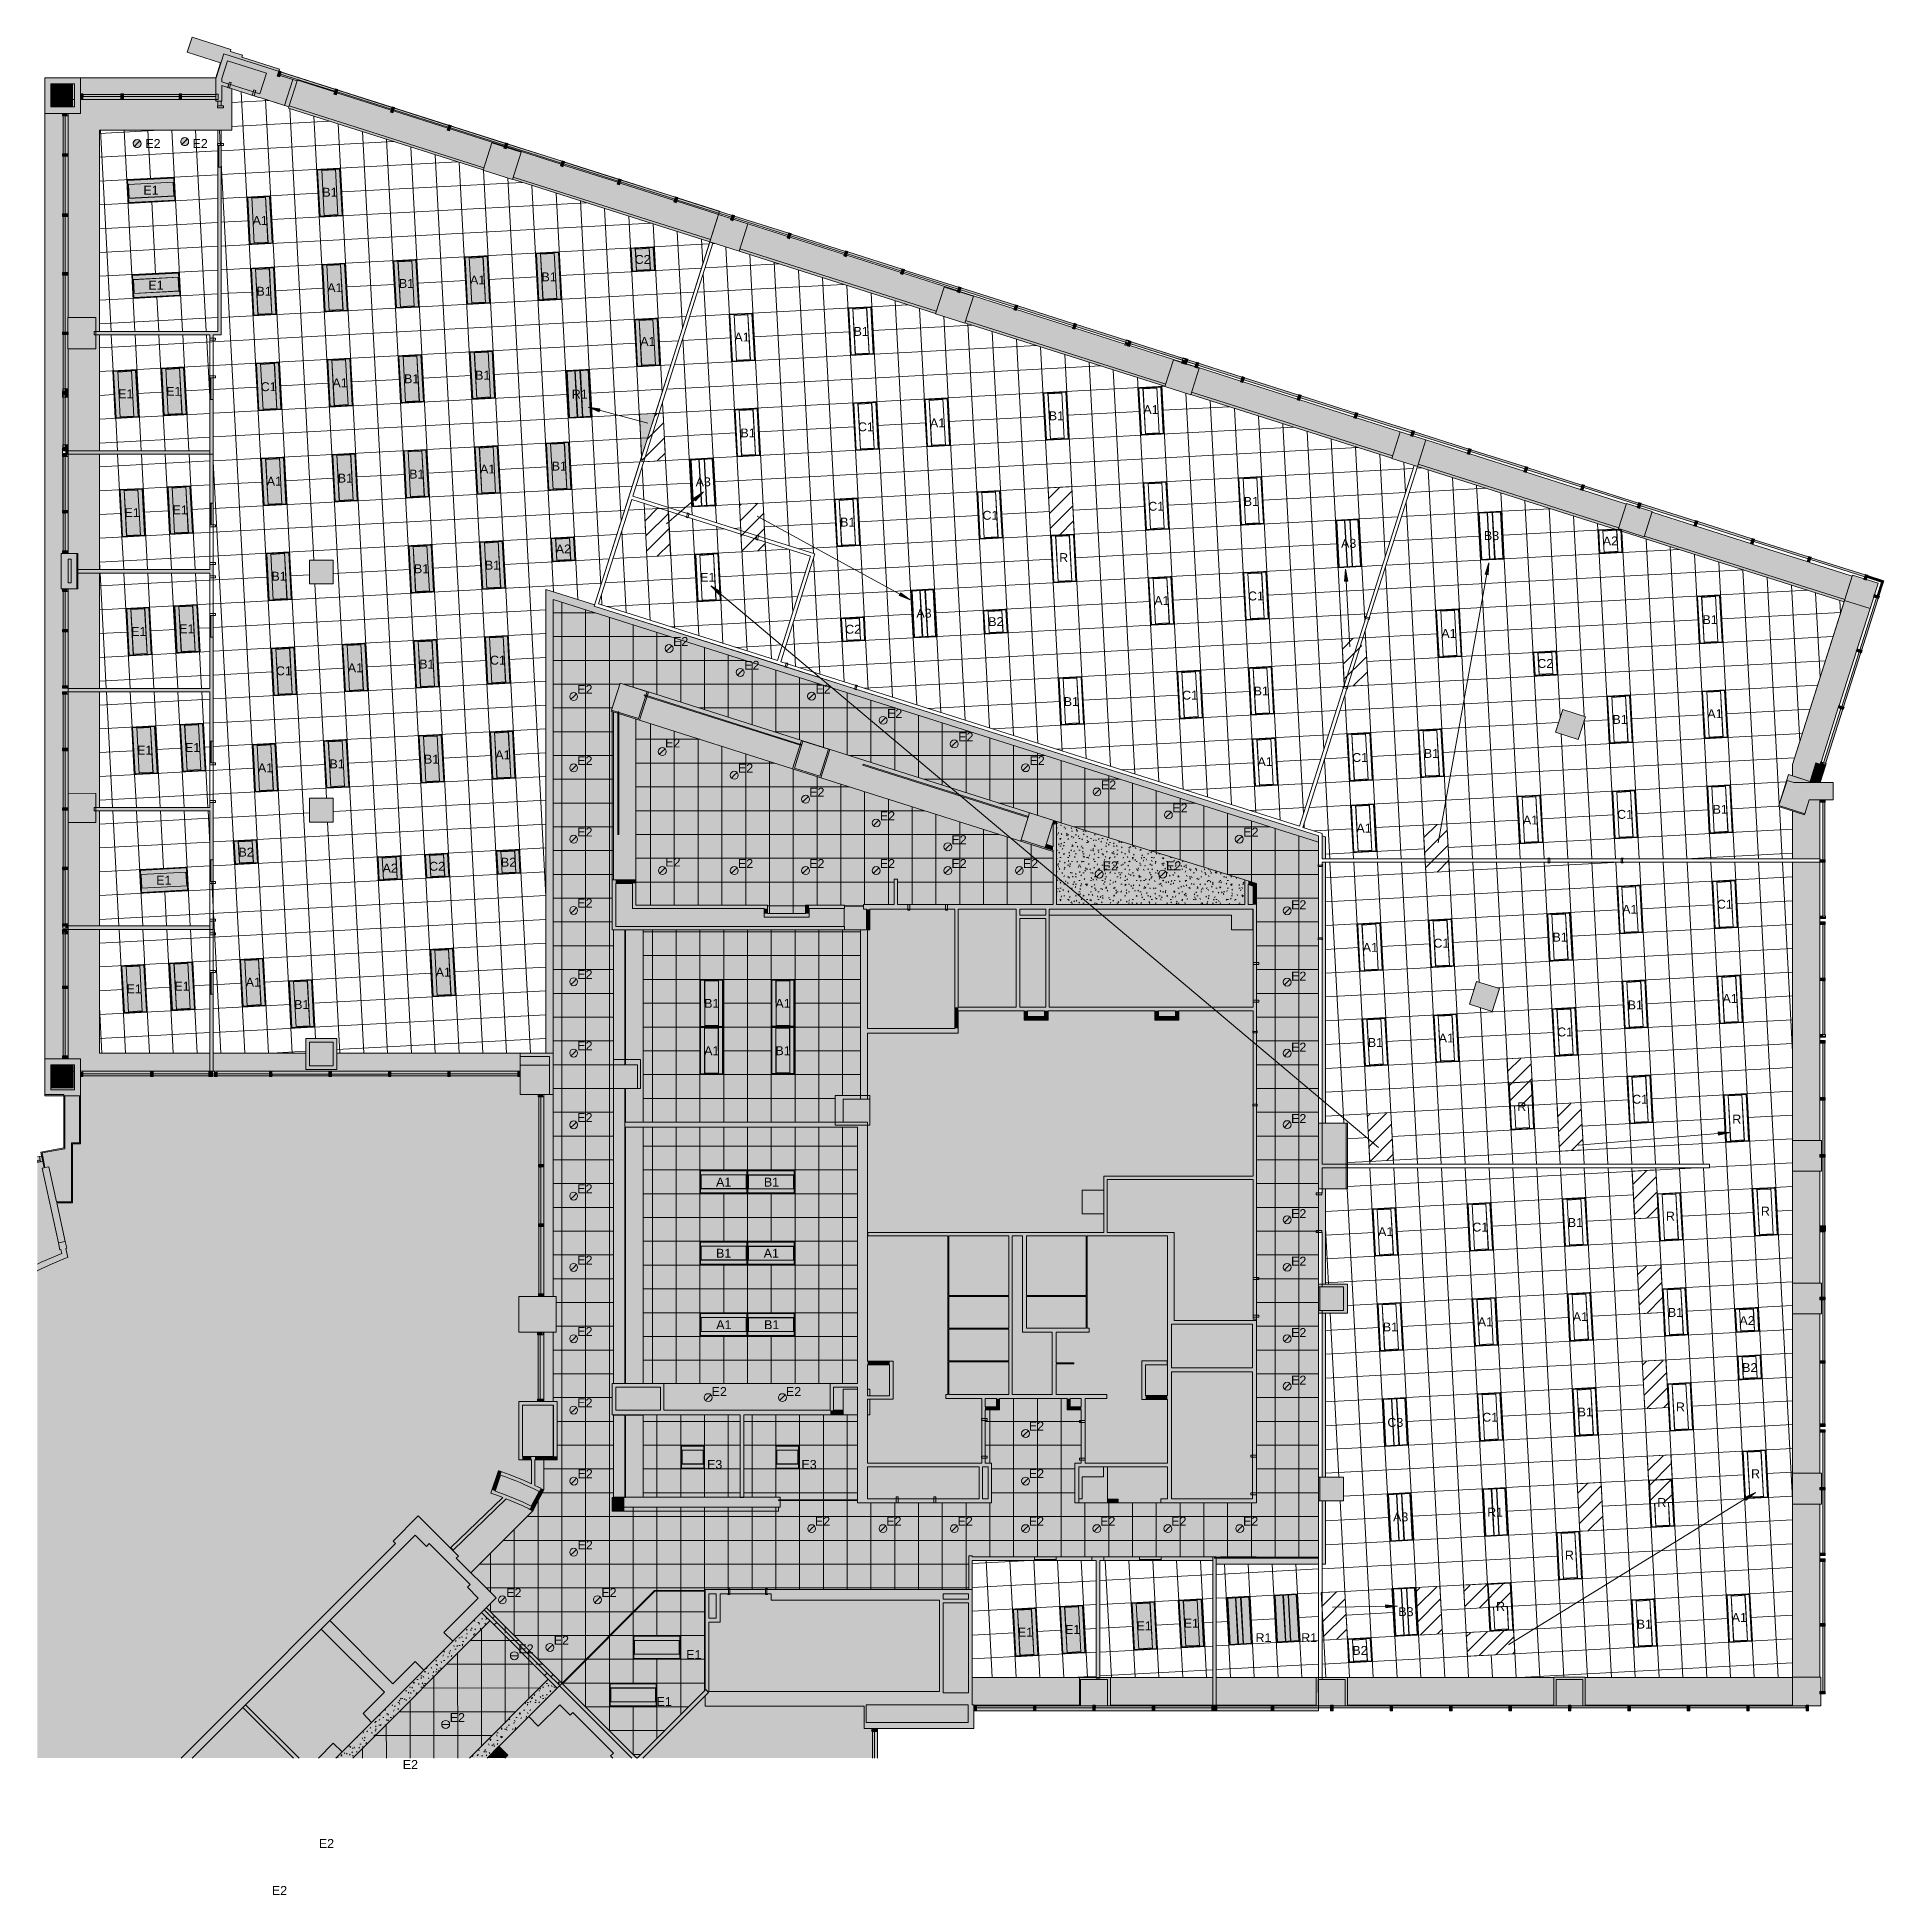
# Model space of a CAD drawing. Header units: inches. Extents: x 385 to 2249, y -1911 to -36.
import ezdxf

# ---------------------------------------------------------------- set-up
doc = ezdxf.new("R2010")
doc.units = ezdxf.units.IN
doc.header["$MEASUREMENT"] = 0
for name, color, linetype, lineweight in [('A-CLNG', 13, 'Continuous', 13), ('A-CLNG-PATT', 13, 'Continuous', 13), ('A-COLS', 52, 'Continuous', 13), ('A-DETL-GENF', 92, 'Continuous', 9), ('A-DETL-THIN', 151, 'Continuous', 9), ('A-DOOR', 31, 'Continuous', 13), ('A-DOOR-FRAM', 31, 'Continuous', 20), ('A-GLAZ', 151, 'Continuous', 13), ('A-GLAZ-CURT', 52, 'Continuous', 13), ('A-GLAZ-CWMG', 51, 'Continuous', 13), ('A-WALL', 113, 'Continuous', 13), ('A-WALL-PATT', 111, 'Continuous', 13), ('E-LITE-EQPM', 33, 'Continuous', 13), ('E-LITE-EQPM-IDEN', 33, 'Continuous', 9), ('G-ANNO-TEXT', 231, 'Continuous', 9), ('I-WALL', 2, 'Continuous', 13), ('Q-CASE', 31, 'Continuous', 13)]:
    doc.layers.add(name, color=color, linetype=linetype, lineweight=lineweight)
doc.styles.add('Arial', font='arial.ttf', dxfattribs={"height": 9})
pattern_1 = [(0, (0, 0), (15.36, 3.84), [1.267, -10.253, 1.267, -10.253, -61.44]), (0, (0, 0), (15.36, 3.84), [-23.04, 1.267, -21.773, 1.267, -10.253, -26.88]), (0, (0, 0), (15.36, 3.84), [-57.6, 1.267, -6.413, 1.267, -17.933]), (120, (5.76, 1.92), (-11.0055376, 11.38215), [1.267, -10.253, 1.267, -10.253, -61.44]), (120, (5.76, 1.92), (-11.0055376, 11.38215), [-23.04, 1.267, -21.773, 1.267, -10.253, -26.88]), (120, (5.76, 1.92), (-11.0055376, 11.38215), [-57.6, 1.267, -6.413, 1.267, -17.933]), (240, (7.68, 9.6), (-4.3544624, -15.22215), [1.267, -10.253, 1.267, -10.253, -61.44]), (240, (7.68, 9.6), (-4.3544624, -15.22215), [-23.04, 1.267, -21.773, 1.267, -10.253, -26.88]), (240, (7.68, 9.6), (-4.3544624, -15.22215), [-57.6, 1.267, -6.413, 1.267, -17.933])]
pattern_2 = [(45, (0, 0), (-8.012227, 8.012227), [])]

msp = doc.modelspace()

# ---------------------------------------------------------------- texts
at = {"layer": 'E-LITE-EQPM-IDEN', "char_height": 9, "attachment_point": 1, "style": 'Arial'}
for s, insert, width in [('E2', (493.9, -138.8), 18.786), ('E2', (541.5, -138.8), 18.786), ('E1', (491.9, -185.9), 18.786), ('B1', (672.5, -188), 18.786), ('A1', (602.1, -216.4), 18.786), ('C2', (987.8, -255.8), 19.695), ('B1', (749.8, -280), 18.786), ('A1', (821.6, -276.5), 18.786), ('B1', (893.7, -273.4), 18.786), ('E1', (496.9, -281.8), 18.786), ('B1', (606, -287.9), 18.786), ('A1', (677.5, -284.3), 18.786), ('A1', (1088.4, -334.1), 18.786), ('B1', (1208.7, -328.4), 18.786), ('A1', (993.4, -338.5), 18.786), ('B1', (826.7, -372.6), 18.786), ('E1', (466.4, -391.5), 18.786), ('E1', (514.8, -388.9), 18.786), ('C1', (610.3, -384.2), 19.695), ('A1', (682.7, -380.3), 18.786), ('B1', (755, -376.2), 18.786), ('R1', (924.3, -391.7), 19.695), ('A1', (1501.2, -407.3), 18.786), ('B1', (1094.5, -430.9), 18.786), ('C1', (1213.1, -424.7), 19.695), ('A1', (1285.8, -420.8), 18.786), ('B1', (1405.7, -413.6), 18.786), ('A1', (831.7, -467.3), 18.786), ('B1', (904, -464.3), 18.786), ('A1', (616.4, -479.6), 18.786), ('B1', (688.1, -476.5), 18.786), ('B1', (760.2, -472.4), 18.786), ('A3', (1049.3, -480.2), 18.786), ('C1', (1506.1, -504.9), 19.695), ('B1', (1602.5, -500), 18.786), ('E1', (472.9, -511.3), 18.786), ('E1', (521.3, -508.6), 18.786), ('B1', (1195.1, -520.9), 18.786), ('C1', (1338.8, -514), 19.695), ('A3', (1700.7, -542.3), 18.786), ('B3', (1844.9, -534.5), 18.786), ('A2', (1964.9, -539.9), 18.786), ('A2', (908.1, -548), 18.786), ('R', (1416.2, -556.7), 11.211), ('B1', (621.1, -575.5), 18.786), ('B1', (765, -567.9), 18.786), ('B1', (836.6, -564.3), 18.786), ('E1', (1053.8, -576.6), 18.786), ('C1', (1606.8, -595.4), 19.695), ('A3', (1272.1, -612.8), 18.786), ('A1', (1512.2, -600), 18.786), ('E1', (479.6, -631.2), 18.786), ('E1', (528.1, -628.5), 18.786), ('C2', (1200.2, -629), 19.695), ('B2', (1344.6, -621.3), 18.786), ('A1', (1801.9, -633.2), 18.786), ('B1', (2065.5, -619.3), 18.786), ('E2', (1026.5, -641.3), 18.786), ('C1', (625.7, -670.9), 19.695), ('A1', (698.2, -667.9), 18.786), ('B1', (770.3, -664.1), 18.786), ('C1', (841.7, -660.2), 19.695), ('E2', (1098.3, -665.4), 18.786), ('C2', (1898.8, -663.5), 19.695), ('E2', (929.8, -689.6), 18.786), ('E2', (1170.3, -689.4), 18.786), ('B1', (1612.5, -691.3), 18.786), ('B1', (1420.8, -702), 18.786), ('C1', (1540.3, -695.5), 19.695), ('E2', (1242.5, -713.9), 18.786), ('B1', (1974.6, -720), 18.786), ('A1', (2070.4, -714.2), 18.786), ('E1', (533.9, -748.3), 18.786), ('E2', (1018.4, -743.8), 18.786), ('E2', (1314.3, -737.6), 18.786), ('E1', (485.5, -751), 18.786), ('B1', (679.7, -764.9), 18.786), ('B1', (775.1, -760.1), 18.786), ('A1', (847.1, -755.6), 18.786), ('E2', (929.8, -761.6), 18.786), ('E2', (1386.3, -761.6), 18.786), ('A1', (1616.4, -762.6), 18.786), ('C1', (1711.9, -758.4), 19.695), ('B1', (1784.3, -754.3), 18.786), ('A1', (607.5, -768.8), 18.786), ('E2', (1092, -769.1), 18.786), ('E2', (1458.4, -786.1), 18.786), ('E2', (1163.9, -793.4), 18.786), ('E2', (1235.2, -817.4), 18.786), ('E2', (1530.4, -809.3), 18.786), ('A1', (1884.3, -821.5), 18.786), ('C1', (1979.3, -815.8), 19.695), ('B1', (2075.7, -810.7), 18.786), ('E2', (929.8, -833.6), 18.786), ('E2', (1307.5, -841.4), 18.786), ('E2', (1602, -833.7), 18.786), ('A1', (1716.2, -829.7), 18.786), ('B2', (587.9, -853.9), 18.786), ('A2', (733.3, -870), 18.786), ('C2', (780.3, -868.2), 19.695), ('B2', (852.8, -864.1), 18.786), ('E2', (1018.6, -863.9), 18.786), ('E2', (1092, -865.4), 18.786), ('E2', (1163.9, -865.4), 18.786), ('E2', (1235.2, -865.4), 18.786), ('E2', (1307.5, -865.4), 18.786), ('E2', (1379.6, -865.4), 18.786), ('E2', (1460.1, -867.8), 18.786), ('E2', (1524.1, -867.8), 18.786), ('E1', (504.9, -882.2), 18.786), ('E2', (929.8, -905.3), 18.786), ('E2', (1650.3, -907), 18.786), ('A1', (1984.5, -911.6), 18.786), ('C1', (2080, -906.5), 19.695), ('A1', (1722.6, -950), 18.786), ('C1', (1793.9, -945.8), 19.695), ('B1', (1914.1, -939.7), 18.786), ('E1', (474.8, -991.9), 18.786), ('E1', (523.2, -989.2), 18.786), ('A1', (595.2, -985.2), 18.786), ('A1', (786.9, -975.1), 18.786), ('E2', (929.8, -977.3), 18.786), ('E2', (1650.3, -979), 18.786), ('B1', (644.1, -1007.7), 18.786), ('B1', (1057.9, -1006.5), 18.786), ('A1', (1129.8, -1006.5), 18.786), ('B1', (1990, -1008.1), 18.786), ('A1', (2085.7, -1001.6), 18.786), ('E2', (929.8, -1049.3), 18.786), ('B1', (1727.8, -1046), 18.786), ('A1', (1799.3, -1041.5), 18.786), ('C1', (1918.8, -1035.4), 19.695), ('A1', (1057.9, -1054.3), 18.786), ('B1', (1129.8, -1054.3), 18.786), ('E2', (1650.3, -1050.7), 18.786), ('C1', (1994.5, -1103.3), 19.695), ('E2', (929.8, -1121.7), 18.786), ('E2', (1650.3, -1122.7), 18.786), ('R', (1878.6, -1110.8), 11.211), ('R', (2095.6, -1123.3), 11.211), ('E2', (929.8, -1193.6), 18.786), ('A1', (1069.9, -1186.9), 18.786), ('B1', (1118.2, -1186.9), 18.786), ('R', (2124.4, -1216.1), 11.211), ('E2', (1650.3, -1218.7), 18.786), ('A1', (1738.1, -1236.9), 18.786), ('C1', (1833.2, -1232.3), 19.695), ('B1', (1929.6, -1227.7), 18.786), ('R', (2028.6, -1221.2), 11.211), ('E2', (929.8, -1265.6), 18.786), ('B1', (1069.9, -1258.7), 18.786), ('A1', (1118, -1258.7), 18.786), ('E2', (1650.3, -1266.7), 18.786), ('A1', (1070.1, -1330.8), 18.786), ('B1', (1118.4, -1330.8), 18.786), ('A1', (1838.7, -1327.9), 18.786), ('A1', (1934.7, -1322.7), 18.786), ('B1', (2030.6, -1318.4), 18.786), ('A2', (2102.8, -1326.7), 18.786), ('E2', (929.8, -1337.6), 18.786), ('E2', (1650.3, -1338.7), 18.786), ('B1', (1742.9, -1333.1), 18.786), ('E2', (1650.3, -1386.7), 18.786), ('B2', (2105.5, -1374.1), 18.786), ('E2', (1065.4, -1398.2), 18.786), ('E2', (1140.4, -1398.2), 18.786), ('E2', (929.8, -1409.6), 18.786), ('C1', (1843.2, -1424.2), 19.695), ('B1', (1939.5, -1418.9), 18.786), ('R', (2038.7, -1413.7), 11.211), ('E2', (1385.6, -1433.1), 18.786), ('C3', (1747.5, -1429.4), 19.695), ('E3', (1060.8, -1471.8), 18.786), ('E3', (1156.1, -1471.8), 18.786), ('E2', (1385.6, -1481.1), 18.786), ('E2', (930.1, -1481.2), 18.786), ('R', (2114.5, -1481.2), 11.211), ('R', (2019.9, -1510.3), 11.211), ('E2', (1169.7, -1529.1), 18.786), ('E2', (1241.7, -1529.1), 18.786), ('E2', (1313.7, -1529.1), 18.786), ('E2', (1385.6, -1529.1), 18.786), ('E2', (1457.6, -1529.1), 18.786), ('E2', (1529.3, -1529.1), 18.786), ('E2', (1601.8, -1529.1), 18.786), ('A3', (1753.2, -1524.8), 18.786), ('R1', (1848.2, -1520), 19.695), ('E2', (930.1, -1553.1), 18.786), ('R', (1926.6, -1563.3), 11.211), ('E2', (858.1, -1601.2), 18.786), ('E2', (954.1, -1601.1), 18.786), ('B3', (1758.5, -1620.4), 18.786), ('R', (1857.2, -1615.1), 11.211), ('A1', (2095, -1626.3), 18.786), ('E2', (906.1, -1649.2), 18.786), ('E1', (1374.5, -1641.1), 18.786), ('E1', (1422.1, -1638.4), 18.786), ('E1', (1494.3, -1634.7), 18.786), ('E1', (1541.9, -1632.1), 18.786), ('R1', (1614.4, -1646.6), 19.695), ('R1', (1660.5, -1646.6), 19.695), ('B1', (1999.1, -1633), 18.786), ('E2', (870.4, -1657.9), 18.786), ('E1', (1039.8, -1663.7), 18.786), ('B2', (1712.1, -1659.5), 18.786), ('E1', (1009.9, -1711.1), 18.786), ('E2', (801.1, -1727.2), 18.786), ('E2', (753.7, -1774.6), 18.786), ('E2', (669, -1854.3), 18.786), ('E2', (621.6, -1901.7), 18.786)]:
    msp.add_mtext(s, dxfattribs=dict(at, insert=insert, width=width))

# ---------------------------------------------------------------- blocks, each defined once
blk = doc.blocks.new('System Panel - Glazed 2-5030408-Level 7 REFLECTED CEILING')
at = {"layer": 'A-GLAZ-CURT', "lineweight": 9}
blk.add_hatch(color=7, dxfattribs=at).paths.add_polyline_path([(-0.8, 0.2), (26.1, 0.2), (26.1, 2.2), (-0.8, 2.2)], flags=0)
at = {"layer": 'A-GLAZ-CURT', "color": 8, "lineweight": 20}
for p, q in [((-0.8, 2.2), (26.1, 2.2)), ((26.1, 0.2), (-0.8, 0.2)), ((26.1, 2.2), (26.1, 0.2))]:
    blk.add_line(p, q, dxfattribs=at)
blk = doc.blocks.new('Rectangular Mullion - 2_5_ x 5_ rectangular-5019916-Level 7 REFLECTED CEILING')
at = {"layer": 'A-GLAZ-CWMG', "lineweight": 9}
blk.add_hatch(color=7, dxfattribs=at).paths.add_polyline_path([(-2.5, -0.25), (-2.5, 2.75), (0, 2.75), (0, -2.75), (-2.5, -2.75), (-2.5, -2.25)], flags=0)
at = {"layer": 'A-GLAZ-CWMG', "color": 8, "lineweight": 20}
for p, q in [((0, 2.75), (-2.5, 2.75)), ((-2.5, 2.75), (-2.5, -2.75)), ((0, -2.75), (0, 2.75)), ((-2.5, -2.75), (0, -2.75))]:
    blk.add_line(p, q, dxfattribs=at)
blk = doc.blocks.new('Walls 10 - Walls 10-5024447-Level 7 REFLECTED CEILING')
at = {"layer": 'A-WALL', "lineweight": 9}
h = blk.add_hatch(color=7, dxfattribs=at)
h.paths.add_polyline_path([(1330.2, -1742.9), (1330.2, -1718.9), (1328.5, -1718.9), (1328.5, -1602.4), (1121.3, -1602.4), (1121.3, -1606.9), (1125.5, -1606.9), (1125.5, -1613.4), (1295.5, -1613.4), (1295.5, -1705.4), (1062.6, -1705.4), (1062.6, -1635.4), (1073.9, -1635.4), (1073.9, -1606.9), (1082.3, -1606.9), (1082.3, -1602.4), (1058.9, -1602.4), (1058.9, -1704.1), (1059.6, -1703.4), (1062.4, -1706.3), (1058.9, -1709.8), (1058.9, -1720.4), (1219.5, -1720.4), (1219.5, -1742.9), (1328.5, -1742.9)], flags=0)
h.paths.add_polyline_path([(1221.5, -1736.9), (1221.5, -1718.9), (1324.2, -1718.9), (1324.2, -1736.9), (1226.7, -1736.9)], flags=0)
h.paths.add_polyline_path([(1324.2, -1706.9), (1299.2, -1706.9), (1299.2, -1615.9), (1324.7, -1615.9), (1324.7, -1706.9)], flags=0)
h.paths.add_polyline_path([(1062.6, -1631.6), (1062.6, -1606.9), (1070.1, -1606.9), (1070.1, -1631.6)], flags=0)
h.paths.add_polyline_path([(1324.7, -1612.2), (1299.2, -1612.2), (1299.2, -1606.9), (1324.7, -1606.9)], flags=0)
at = {"layer": 'A-WALL', "color": 8, "lineweight": 20}
for p, q in [((1058.9, -1704.1), (1058.9, -1602.4)), ((1058.9, -1602.4), (1082.3, -1602.4)), ((1070.1, -1606.9), (1062.6, -1606.9)), ((1062.6, -1606.9), (1062.6, -1631.6)), ((1070.1, -1631.6), (1070.1, -1606.9)), ((1082.3, -1606.9), (1073.9, -1606.9)), ((1073.9, -1606.9), (1073.9, -1635.4)), ((1082.3, -1602.4), (1082.3, -1606.9)), ((1121.3, -1606.9), (1121.3, -1602.4)), ((1121.3, -1602.4), (1125.1, -1602.4)), ((1125.5, -1606.9), (1121.3, -1606.9)), ((1125.1, -1602.4), (1328.5, -1602.4)), ((1125.5, -1613.4), (1125.5, -1606.9)), ((1324.7, -1606.9), (1299.2, -1606.9)), ((1299.2, -1606.9), (1299.2, -1612.2)), ((1299.2, -1612.2), (1324.7, -1612.2)), ((1324.7, -1612.2), (1324.7, -1606.9)), ((1328.5, -1602.4), (1328.5, -1718.9)), ((1295.5, -1613.4), (1125.5, -1613.4)), ((1295.5, -1705.4), (1295.5, -1613.4)), ((1324.7, -1615.9), (1299.2, -1615.9)), ((1299.2, -1615.9), (1299.2, -1706.9)), ((1324.7, -1706.9), (1324.7, -1615.9)), ((1062.6, -1631.6), (1070.1, -1631.6)), ((1073.9, -1635.4), (1062.6, -1635.4)), ((1062.6, -1635.4), (1062.6, -1705.4)), ((1062.6, -1705.4), (1295.5, -1705.4)), ((1058.9, -1720.4), (1058.9, -1709.8)), ((1062.6, -1720.4), (1058.9, -1720.4)), ((1219.5, -1720.4), (1062.6, -1720.4)), ((1219.5, -1742.9), (1219.5, -1720.4)), ((1324.2, -1718.9), (1221.5, -1718.9)), ((1221.5, -1718.9), (1221.5, -1736.9)), ((1299.2, -1706.9), (1324.7, -1706.9)), ((1324.2, -1736.9), (1324.2, -1718.9)), ((1328.5, -1718.9), (1330.2, -1718.9)), ((1330.2, -1718.9), (1330.2, -1742.9)), ((1330.2, -1742.9), (1219.5, -1742.9)), ((1221.5, -1736.9), (1324.2, -1736.9))]:
    blk.add_line(p, q, dxfattribs=at)
at = {"layer": 'A-WALL', "lineweight": 9}
for p, q in [((1121.3, -1602.4), (1082.3, -1602.4)), ((1082.3, -1606.9), (1121.3, -1606.9)), ((1059.6, -1703.4), (1058.9, -1704.1)), ((1062.4, -1706.3), (1059.6, -1703.4)), ((1058.9, -1709.8), (1062.4, -1706.3))]:
    blk.add_line(p, q, dxfattribs=at)
blk = doc.blocks.new('System Panel - Glazed 2-5104149-Level 7 REFLECTED CEILING')
at = {"layer": 'A-GLAZ-CURT', "lineweight": 9}
blk.add_hatch(color=7, dxfattribs=at).paths.add_polyline_path([(-14.5, 0.2), (28.7, 0.2), (28.7, 2.2), (-28.8, 2.2), (-28.8, 0.2)], flags=0)
at = {"layer": 'A-GLAZ-CURT', "color": 8, "lineweight": 20}
for p, q in [((-28.8, 0.2), (-28.8, 2.2)), ((-28.8, 2.2), (28.7, 2.2)), ((28.7, 0.2), (-28.8, 0.2)), ((28.7, 2.2), (28.7, 0.2))]:
    blk.add_line(p, q, dxfattribs=at)
blk = doc.blocks.new('Rectangular Mullion - 2_5_ x 5_ rectangular-5103979-Level 7 REFLECTED CEILING')
at = {"layer": 'A-GLAZ-CWMG', "lineweight": 9}
blk.add_hatch(color=7, dxfattribs=at).paths.add_polyline_path([(0, 2.7), (-2.5, 2.7), (-2.5, -2.7), (0, -2.7)], flags=0)
at = {"layer": 'A-GLAZ-CWMG', "color": 8, "lineweight": 20}
for p, q in [((-2.5, 2.7), (0, 2.7)), ((-2.5, -2.7), (-2.5, 2.7)), ((0, 2.7), (0, -2.7)), ((0, -2.7), (-2.5, -2.7))]:
    blk.add_line(p, q, dxfattribs=at)
blk = doc.blocks.new('System Panel - Glazed 2-5105823-Level 7 REFLECTED CEILING')
at = {"layer": 'A-GLAZ-CURT', "lineweight": 9}
blk.add_hatch(color=7, dxfattribs=at).paths.add_polyline_path([(16.3, 0.2), (28.7, 0.2), (28.7, 2.2), (-28.7, 2.2), (-28.7, 0.2), (15.2, 0.2)], flags=0)
at = {"layer": 'A-GLAZ-CURT', "color": 8, "lineweight": 20}
for p, q in [((-28.7, 0.2), (-28.7, 2.2)), ((-28.7, 2.2), (28.7, 2.2)), ((28.7, 0.2), (-28.7, 0.2)), ((28.7, 2.2), (28.7, 0.2))]:
    blk.add_line(p, q, dxfattribs=at)
blk = doc.blocks.new('Rectangular Mullion - 2_5_ x 5_ rectangular-5104493-Level 7 REFLECTED CEILING')
at = {"layer": 'A-GLAZ-CWMG', "lineweight": 9}
blk.add_hatch(color=7, dxfattribs=at).paths.add_polyline_path([(-2.5, 2.7), (0, 2.7), (0, -2.7), (-2.5, -2.7)], flags=0)
at = {"layer": 'A-GLAZ-CWMG', "color": 8, "lineweight": 20}
for p, q in [((0, 2.7), (-2.5, 2.7)), ((-2.5, 2.7), (-2.5, -2.7)), ((0, -2.7), (0, 2.7)), ((-2.5, -2.7), (0, -2.7))]:
    blk.add_line(p, q, dxfattribs=at)
blk = doc.blocks.new('System Panel - Glazed 2-5232122-Level 7 REFLECTED CEILING')
at = {"layer": 'A-GLAZ-CURT', "lineweight": 9}
blk.add_hatch(color=7, dxfattribs=at).paths.add_polyline_path([(-15.2, 0.2), (27.5, 0.2), (27.5, 2.2), (-27.5, 2.2), (-27.5, 0.2)], flags=0)
at = {"layer": 'A-GLAZ-CURT', "color": 8, "lineweight": 20}
for p, q in [((-27.5, 0.2), (-27.5, 2.2)), ((-27.5, 2.2), (27.5, 2.2)), ((27.5, 0.2), (-27.5, 0.2)), ((27.5, 2.2), (27.5, 0.2))]:
    blk.add_line(p, q, dxfattribs=at)
blk = doc.blocks.new('System Panel - Glazed 2-5104046-Level 7 REFLECTED CEILING')
at = {"layer": 'A-GLAZ-CURT', "lineweight": 9}
blk.add_hatch(color=7, dxfattribs=at).paths.add_polyline_path([(19.1, 0.2), (28.6, 0.2), (28.6, 2.2), (-28.6, 2.2), (-28.6, 0.2), (15.9, 0.2)], flags=0)
at = {"layer": 'A-GLAZ-CURT', "color": 8, "lineweight": 20}
for p, q in [((-28.6, 0.2), (-28.6, 2.2)), ((-28.6, 2.2), (28.6, 2.2)), ((28.6, 0.2), (-28.6, 0.2)), ((28.6, 2.2), (28.6, 0.2))]:
    blk.add_line(p, q, dxfattribs=at)
blk = doc.blocks.new('System Panel - Glazed 2-5105010-Level 7 REFLECTED CEILING')
at = {"layer": 'A-GLAZ-CURT', "lineweight": 9}
blk.add_hatch(color=7, dxfattribs=at).paths.add_polyline_path([(33, 0.3), (33, 2.2), (-33, 2.2), (-33, 0.3), (18.7, 0.3)], flags=0)
at = {"layer": 'A-GLAZ-CURT', "color": 8, "lineweight": 20}
for p, q in [((-33, 0.3), (-33, 2.2)), ((-33, 2.2), (33, 2.2)), ((33, 0.3), (-33, 0.3)), ((33, 2.2), (33, 0.3))]:
    blk.add_line(p, q, dxfattribs=at)
blk = doc.blocks.new('System Panel - Glazed 2-5375402-Level 7 REFLECTED CEILING')
at = {"layer": 'A-GLAZ-CURT', "lineweight": 9}
blk.add_hatch(color=7, dxfattribs=at).paths.add_polyline_path([(31.4, 2.2), (-31.4, 2.2), (-31.4, 0.3), (31.4, 0.3), (31.4, 2.1)], flags=0)
at = {"layer": 'A-GLAZ-CURT', "color": 8, "lineweight": 20}
for p, q in [((-31.4, 0.3), (-31.4, 2.2)), ((-31.4, 2.2), (31.4, 2.2)), ((31.4, 0.3), (-31.4, 0.3)), ((31.4, 2.2), (31.4, 0.3))]:
    blk.add_line(p, q, dxfattribs=at)
blk = doc.blocks.new('System Panel - Glazed 2-5375404-Level 7 REFLECTED CEILING')
at = {"layer": 'A-GLAZ-CURT', "lineweight": 9}
blk.add_hatch(color=7, dxfattribs=at).paths.add_polyline_path([(31.8, 2.1), (31.8, 2.2), (-31.8, 2.2), (-31.8, 0.2), (31.8, 0.2)], flags=0)
at = {"layer": 'A-GLAZ-CURT', "color": 8, "lineweight": 20}
for p, q in [((-31.8, 0.2), (-31.8, 2.2)), ((-31.8, 2.2), (31.8, 2.2)), ((31.8, 0.2), (-31.8, 0.2)), ((31.8, 2.2), (31.8, 0.2))]:
    blk.add_line(p, q, dxfattribs=at)
blk = doc.blocks.new('System Panel - Glazed 2-5375664-Level 7 REFLECTED CEILING')
at = {"layer": 'A-GLAZ-CURT', "lineweight": 9}
blk.add_hatch(color=7, dxfattribs=at).paths.add_polyline_path([(27.9, 2.2), (-27.9, 2.2), (-27.9, 0.3), (27.9, 0.3), (27.9, 2.1)], flags=0)
at = {"layer": 'A-GLAZ-CURT', "color": 8, "lineweight": 20}
for p, q in [((-27.9, 0.3), (-27.9, 2.2)), ((-27.9, 2.2), (27.9, 2.2)), ((27.9, 0.3), (-27.9, 0.3)), ((27.9, 2.2), (27.9, 0.3))]:
    blk.add_line(p, q, dxfattribs=at)
blk = doc.blocks.new('System Panel - Glazed 2-5375666-Level 7 REFLECTED CEILING')
at = {"layer": 'A-GLAZ-CURT', "lineweight": 9}
blk.add_hatch(color=7, dxfattribs=at).paths.add_polyline_path([(30.6, 2.1), (30.6, 2.2), (-30.6, 2.2), (-30.6, 0.2), (30.6, 0.2)], flags=0)
at = {"layer": 'A-GLAZ-CURT', "color": 8, "lineweight": 20}
for p, q in [((-30.6, 0.2), (-30.6, 2.2)), ((-30.6, 2.2), (30.6, 2.2)), ((30.6, 0.2), (-30.6, 0.2)), ((30.6, 2.2), (30.6, 0.2))]:
    blk.add_line(p, q, dxfattribs=at)
blk = doc.blocks.new('System Panel - Glazed 2-5104492-Level 7 REFLECTED CEILING')
at = {"layer": 'A-GLAZ-CURT', "lineweight": 9}
blk.add_hatch(color=7, dxfattribs=at).paths.add_polyline_path([(30.7, 2.1), (30.7, 2.3), (-30.8, 2.3), (-30.8, 0.3), (30.7, 0.3)], flags=0)
at = {"layer": 'A-GLAZ-CURT', "color": 8, "lineweight": 20}
for p, q in [((-30.8, 0.3), (-30.8, 2.3)), ((-30.8, 2.3), (30.7, 2.3)), ((30.7, 0.3), (-30.8, 0.3)), ((30.7, 2.3), (30.7, 0.3))]:
    blk.add_line(p, q, dxfattribs=at)
blk = doc.blocks.new('System Panel - Glazed 2-5439381-Level 7 REFLECTED CEILING')
at = {"layer": 'A-GLAZ-CURT', "lineweight": 9}
blk.add_hatch(color=7, dxfattribs=at).paths.add_polyline_path([(33, 0.2), (33, 2.2), (-33, 2.2), (-33, 0.2), (-1.4, 0.2)], flags=0)
at = {"layer": 'A-GLAZ-CURT', "color": 8, "lineweight": 20}
for p, q in [((-33, 0.2), (-33, 2.2)), ((-33, 2.2), (33, 2.2)), ((33, 0.2), (-33, 0.2)), ((33, 2.2), (33, 0.2))]:
    blk.add_line(p, q, dxfattribs=at)
blk = doc.blocks.new('System Panel - Glazed 2-5104264-Level 7 REFLECTED CEILING')
at = {"layer": 'A-GLAZ-CURT', "color": 8, "lineweight": 20}
for p, q in [((-34.75, 0.25), (-34.75, 2.25)), ((-34.75, 2.25), (34.75, 2.25)), ((34.75, 0.25), (-34.75, 0.25)), ((34.75, 2.25), (34.75, 0.25))]:
    blk.add_line(p, q, dxfattribs=at)
blk = doc.blocks.new('Rectangular Mullion - 2_5_ x 5_ rectangular-5103978-Level 7 REFLECTED CEILING')
at = {"layer": 'A-GLAZ-CWMG', "lineweight": 9}
blk.add_hatch(color=7, dxfattribs=at).paths.add_polyline_path([(0, -2.1), (0, -2.8), (-2.5, -2.8), (-2.5, -2.3), (-1.5, -2.3), (-1.5, -0.3), (-2.5, -0.3), (-2.5, 2.7), (0, 2.7), (0, -0.3)], flags=0)
at = {"layer": 'A-GLAZ-CWMG', "color": 8, "lineweight": 20}
for p, q in [((0, 2.7), (-2.5, 2.7)), ((-2.5, 2.7), (-2.5, -2.8)), ((0, -2.8), (0, 2.7)), ((-2.5, -2.8), (0, -2.8))]:
    blk.add_line(p, q, dxfattribs=at)
blk = doc.blocks.new('System Panel - Glazed 2-5104198-Level 7 REFLECTED CEILING')
at = {"layer": 'A-GLAZ-CURT', "lineweight": 9}
blk.add_hatch(color=7, dxfattribs=at).paths.add_polyline_path([(27.5, 2.1), (27.5, 2.2), (-27.5, 2.2), (-27.5, 0.2), (27.5, 0.2)], flags=0)
at = {"layer": 'A-GLAZ-CURT', "color": 8, "lineweight": 20}
for p, q in [((-27.5, 0.2), (-27.5, 2.2)), ((-27.5, 2.2), (27.5, 2.2)), ((27.5, 0.2), (-27.5, 0.2)), ((27.5, 2.2), (27.5, 0.2))]:
    blk.add_line(p, q, dxfattribs=at)
blk = doc.blocks.new('System Panel - Glazed 2-5376062-Level 7 REFLECTED CEILING')
at = {"layer": 'A-GLAZ-CURT', "lineweight": 9}
blk.add_hatch(color=7, dxfattribs=at).paths.add_polyline_path([(27.5, 0.2), (27.5, 2.2), (-27.5, 2.2), (-27.5, 0.2)], flags=0)
at = {"layer": 'A-GLAZ-CURT', "color": 8, "lineweight": 20}
for p, q in [((-27.5, 0.2), (-27.5, 2.2)), ((-27.5, 2.2), (27.5, 2.2)), ((27.5, 0.2), (-27.5, 0.2)), ((27.5, 2.2), (27.5, 0.2))]:
    blk.add_line(p, q, dxfattribs=at)
blk = doc.blocks.new('System Panel - Glazed 2-5376064-Level 7 REFLECTED CEILING')
at = {"layer": 'A-GLAZ-CURT', "lineweight": 9}
blk.add_hatch(color=7, dxfattribs=at).paths.add_polyline_path([(27.2, 2.1), (27.2, 2.2), (-27.2, 2.2), (-27.2, 0.3), (27.2, 0.3)], flags=0)
at = {"layer": 'A-GLAZ-CURT', "color": 8, "lineweight": 20}
for p, q in [((-27.2, 0.3), (-27.2, 2.2)), ((-27.2, 2.2), (27.2, 2.2)), ((27.2, 0.3), (-27.2, 0.3)), ((27.2, 2.2), (27.2, 0.3))]:
    blk.add_line(p, q, dxfattribs=at)
blk = doc.blocks.new('System Panel - Glazed 2-5376243-Level 7 REFLECTED CEILING')
at = {"layer": 'A-GLAZ-CURT', "lineweight": 9}
blk.add_hatch(color=7, dxfattribs=at).paths.add_polyline_path([(27.1, 2.1), (27.1, 2.2), (-27.1, 2.2), (-27.1, 0.2), (27.1, 0.2)], flags=0)
at = {"layer": 'A-GLAZ-CURT', "color": 8, "lineweight": 20}
for p, q in [((-27.1, 0.2), (-27.1, 2.2)), ((-27.1, 2.2), (27.1, 2.2)), ((27.1, 0.2), (-27.1, 0.2)), ((27.1, 2.2), (27.1, 0.2))]:
    blk.add_line(p, q, dxfattribs=at)
blk = doc.blocks.new('System Panel - Glazed 2-5105321-Level 7 REFLECTED CEILING')
at = {"layer": 'A-GLAZ-CURT', "lineweight": 9}
blk.add_hatch(color=7, dxfattribs=at).paths.add_polyline_path([(29, 0.3), (29, 2.2), (-29, 2.2), (-29, 0.3), (18.2, 0.3)], flags=0)
at = {"layer": 'A-GLAZ-CURT', "color": 8, "lineweight": 20}
for p, q in [((-29, 0.3), (-29, 2.2)), ((-29, 2.2), (29, 2.2)), ((29, 0.3), (-29, 0.3)), ((29, 2.2), (29, 0.3))]:
    blk.add_line(p, q, dxfattribs=at)
blk = doc.blocks.new('Walls 14 - Walls 14-5031425-Level 7 REFLECTED CEILING')
at = {"layer": 'A-WALL', "lineweight": 9}
blk.add_hatch(color=7, dxfattribs=at).paths.add_polyline_path([(2197.4, -805.6), (2197.4, -788.1), (2157.6, -788.1), (2157.4, -789.4), (2174.7, -795.1), (2171.6, -805.6), (2188.8, -805.6)], flags=0)
at = {"layer": 'A-WALL', "color": 8, "lineweight": 20}
for p, q in [((2157.6, -788.1), (2157.6, -788.1)), ((2157.6, -788.1), (2184.2, -788.1)), ((2197.4, -805.6), (2173.2, -805.6)), ((2184.2, -788.1), (2197.4, -788.1)), ((2197.4, -788.1), (2197.4, -805.6))]:
    blk.add_line(p, q, dxfattribs=at)
blk = doc.blocks.new('System Panel - Glazed 2-5105454-Level 7 REFLECTED CEILING')
at = {"layer": 'A-GLAZ-CURT', "lineweight": 9}
blk.add_hatch(color=7, dxfattribs=at).paths.add_polyline_path([(28.7, 2.2), (-28.7, 2.2), (-28.7, 0.2), (28.7, 0.2), (28.7, 1.2)], flags=0)
at = {"layer": 'A-GLAZ-CURT', "color": 8, "lineweight": 20}
for p, q in [((-28.7, 0.2), (-28.7, 2.2)), ((-28.7, 2.2), (28.7, 2.2)), ((28.7, 0.2), (-28.7, 0.2)), ((28.7, 2.2), (28.7, 0.2))]:
    blk.add_line(p, q, dxfattribs=at)
blk = doc.blocks.new('System Panel - Glazed 2-5105603-Level 7 REFLECTED CEILING')
at = {"layer": 'A-GLAZ-CURT', "lineweight": 9}
blk.add_hatch(color=7, dxfattribs=at).paths.add_polyline_path([(28.8, 2.2), (-28.8, 2.2), (-28.8, 0.2), (28.8, 0.2)], flags=0)
at = {"layer": 'A-GLAZ-CURT', "color": 8, "lineweight": 20}
for p, q in [((-28.8, 0.2), (-28.8, 2.2)), ((-28.8, 2.2), (28.8, 2.2)), ((28.8, 0.2), (-28.8, 0.2)), ((28.8, 2.2), (28.8, 0.2))]:
    blk.add_line(p, q, dxfattribs=at)
blk = doc.blocks.new('System Panel - Glazed 2-5131211-Level 7 REFLECTED CEILING')
at = {"layer": 'A-GLAZ-CURT', "lineweight": 9}
blk.add_hatch(color=7, dxfattribs=at).paths.add_polyline_path([(28.7, 2.3), (-28.7, 2.3), (-28.7, 0.3), (28.7, 0.3)], flags=0)
at = {"layer": 'A-GLAZ-CURT', "color": 8, "lineweight": 20}
for p, q in [((-28.7, 0.3), (-28.7, 2.3)), ((-28.7, 2.3), (28.7, 2.3)), ((28.7, 0.3), (-28.7, 0.3)), ((28.7, 2.3), (28.7, 0.3))]:
    blk.add_line(p, q, dxfattribs=at)
blk = doc.blocks.new('System Panel - Glazed 2-5026264-Level 7 REFLECTED CEILING')
at = {"layer": 'A-GLAZ-CURT', "lineweight": 9}
blk.add_hatch(color=7, dxfattribs=at).paths.add_polyline_path([(28.7, 0.3), (28.7, 2.2), (-28.8, 2.2), (-28.8, 0.3), (22.8, 0.3)], flags=0)
at = {"layer": 'A-GLAZ-CURT', "color": 8, "lineweight": 20}
for p, q in [((-28.8, 2.2), (28.7, 2.2)), ((-28.8, 0.3), (-28.8, 2.2)), ((28.7, 0.3), (-28.8, 0.3)), ((28.7, 2.2), (28.7, 0.3))]:
    blk.add_line(p, q, dxfattribs=at)
blk = doc.blocks.new('Rectangular Mullion - 2_5_ x 5_ rectangular-5019623-Level 7 REFLECTED CEILING')
at = {"layer": 'A-GLAZ-CWMG', "lineweight": 9}
blk.add_hatch(color=7, dxfattribs=at).paths.add_polyline_path([(0, 1.8), (0, -2.8), (-2.5, -2.8), (-2.5, 1.8), (-1.2, 1.8)], flags=0)
at = {"layer": 'A-GLAZ-CWMG', "color": 8, "lineweight": 20}
for p, q in [((0, 2.7), (-2.5, 2.7)), ((-2.5, 2.7), (-2.5, -2.8)), ((0, -2.8), (0, 2.7)), ((-2.5, -2.8), (0, -2.8))]:
    blk.add_line(p, q, dxfattribs=at)
blk = doc.blocks.new('Rectangular Mullion - 2_5_ x 5_ rectangular-5019624-Level 7 REFLECTED CEILING')
at = {"layer": 'A-GLAZ-CWMG', "lineweight": 9}
blk.add_hatch(color=7, dxfattribs=at).paths.add_polyline_path([(-2.5, 2.7), (-2.5, -2.8), (0, -2.8), (0, 2.7), (-1.6, 2.7)], flags=0)
at = {"layer": 'A-GLAZ-CWMG', "color": 8, "lineweight": 20}
for p, q in [((-2.5, 2.7), (0, 2.7)), ((-2.5, -2.8), (-2.5, 2.7)), ((0, 2.7), (0, -2.8)), ((0, -2.8), (-2.5, -2.8))]:
    blk.add_line(p, q, dxfattribs=at)
blk = doc.blocks.new('System Panel - Glazed 2-5033996-Level 7 REFLECTED CEILING')
at = {"layer": 'A-GLAZ-CURT', "lineweight": 9}
blk.add_hatch(color=7, dxfattribs=at).paths.add_polyline_path([(28.8, 0.3), (28.8, 2.3), (-28.8, 2.3), (-28.8, 0.3), (-19.9, 0.3)], flags=0)
at = {"layer": 'A-GLAZ-CURT', "color": 8, "lineweight": 20}
for p, q in [((-28.8, 0.3), (-28.8, 2.3)), ((-28.8, 2.3), (28.8, 2.3)), ((28.8, 0.3), (-28.8, 0.3)), ((28.8, 2.3), (28.8, 0.3))]:
    blk.add_line(p, q, dxfattribs=at)
blk = doc.blocks.new('System Panel - Glazed 2-5034117-Level 7 REFLECTED CEILING')
at = {"layer": 'A-GLAZ-CURT', "lineweight": 9}
blk.add_hatch(color=7, dxfattribs=at).paths.add_polyline_path([(28.7, 0.2), (28.7, 2.3), (-28.7, 2.3), (-28.7, 0.2), (-16.2, 0.2)], flags=0)
at = {"layer": 'A-GLAZ-CURT', "color": 8, "lineweight": 20}
for p, q in [((-28.7, 0.2), (-28.7, 2.3)), ((-28.7, 2.3), (28.7, 2.3)), ((28.7, 0.2), (-28.7, 0.2)), ((28.7, 2.3), (28.7, 0.2))]:
    blk.add_line(p, q, dxfattribs=at)
blk = doc.blocks.new('System Panel - Glazed 2-5034681-Level 7 REFLECTED CEILING')
at = {"layer": 'A-GLAZ-CURT', "lineweight": 9}
blk.add_hatch(color=7, dxfattribs=at).paths.add_polyline_path([(28.7, 0.2), (28.7, 2.2), (-28.7, 2.2), (-28.7, 0.2)], flags=0)
at = {"layer": 'A-GLAZ-CURT', "color": 8, "lineweight": 20}
for p, q in [((-28.7, 0.2), (-28.7, 2.2)), ((-28.7, 2.2), (28.7, 2.2)), ((28.7, 0.2), (-28.7, 0.2)), ((28.7, 2.2), (28.7, 0.2))]:
    blk.add_line(p, q, dxfattribs=at)
blk = doc.blocks.new('System Panel - Glazed 2-5034848-Level 7 REFLECTED CEILING')
at = {"layer": 'A-GLAZ-CURT', "lineweight": 9}
blk.add_hatch(color=7, dxfattribs=at).paths.add_polyline_path([(28.8, 0.3), (28.8, 2.3), (-28.8, 2.3), (-28.8, 0.3)], flags=0)
at = {"layer": 'A-GLAZ-CURT', "color": 8, "lineweight": 20}
for p, q in [((-28.8, 0.3), (-28.8, 2.3)), ((-28.8, 2.3), (28.8, 2.3)), ((28.8, 0.3), (-28.8, 0.3)), ((28.8, 2.3), (28.8, 0.3))]:
    blk.add_line(p, q, dxfattribs=at)
blk = doc.blocks.new('System Panel - Glazed 2-5035148-Level 7 REFLECTED CEILING')
at = {"layer": 'A-GLAZ-CURT', "lineweight": 9}
blk.add_hatch(color=7, dxfattribs=at).paths.add_polyline_path([(28.7, 0.3), (28.7, 2.2), (-28.7, 2.2), (-28.7, 0.3), (27.8, 0.3)], flags=0)
at = {"layer": 'A-GLAZ-CURT', "color": 8, "lineweight": 20}
for p, q in [((-28.7, 0.3), (-28.7, 2.2)), ((-28.7, 2.2), (28.7, 2.2)), ((28.7, 0.3), (-28.7, 0.3)), ((28.7, 2.2), (28.7, 0.3))]:
    blk.add_line(p, q, dxfattribs=at)
blk = doc.blocks.new('System Panel - Glazed 2-5035313-Level 7 REFLECTED CEILING')
at = {"layer": 'A-GLAZ-CURT', "lineweight": 9}
blk.add_hatch(color=7, dxfattribs=at).paths.add_polyline_path([(28.8, 0.2), (28.8, 2.3), (-28.8, 2.3), (-28.8, 0.2), (24.8, 0.2)], flags=0)
at = {"layer": 'A-GLAZ-CURT', "color": 8, "lineweight": 20}
for p, q in [((-28.8, 0.2), (-28.8, 2.3)), ((-28.8, 2.3), (28.8, 2.3)), ((28.8, 0.2), (-28.8, 0.2)), ((28.8, 2.3), (28.8, 0.2))]:
    blk.add_line(p, q, dxfattribs=at)
blk = doc.blocks.new('System Panel - Glazed 2-5035464-Level 7 REFLECTED CEILING')
at = {"layer": 'A-GLAZ-CURT', "lineweight": 9}
blk.add_hatch(color=7, dxfattribs=at).paths.add_polyline_path([(28.7, 0.3), (28.7, 2.3), (-28.7, 2.3), (-28.7, 0.3)], flags=0)
at = {"layer": 'A-GLAZ-CURT', "color": 8, "lineweight": 20}
for p, q in [((-28.7, 0.3), (-28.7, 2.3)), ((-28.7, 2.3), (28.7, 2.3)), ((28.7, 0.3), (-28.7, 0.3)), ((28.7, 2.3), (28.7, 0.3))]:
    blk.add_line(p, q, dxfattribs=at)
blk = doc.blocks.new('System Panel - Glazed 2-5035624-Level 7 REFLECTED CEILING')
at = {"layer": 'A-GLAZ-CURT', "lineweight": 9}
blk.add_hatch(color=7, dxfattribs=at).paths.add_polyline_path([(28.8, 0.2), (28.8, 2.2), (-28.8, 2.2), (-28.8, 0.2), (-5.1, 0.2)], flags=0)
at = {"layer": 'A-GLAZ-CURT', "color": 8, "lineweight": 20}
for p, q in [((-28.8, 0.2), (-28.8, 2.2)), ((-28.8, 2.2), (28.8, 2.2)), ((28.8, 0.2), (-28.8, 0.2)), ((28.8, 2.2), (28.8, 0.2))]:
    blk.add_line(p, q, dxfattribs=at)
blk = doc.blocks.new('System Panel - Glazed 2-5035862-Level 7 REFLECTED CEILING')
at = {"layer": 'A-GLAZ-CURT', "lineweight": 9}
blk.add_hatch(color=7, dxfattribs=at).paths.add_polyline_path([(28.8, 0.2), (28.8, 2.2), (-19.7, 2.2), (-19.7, 0.2), (15.4, 0.2)], flags=0)
at = {"layer": 'A-GLAZ-CURT', "color": 8, "lineweight": 20}
for p, q in [((-28.8, 0.2), (-28.8, 2.2)), ((-28.8, 2.2), (28.8, 2.2)), ((28.8, 0.2), (-28.8, 0.2)), ((28.8, 2.2), (28.8, 0.2))]:
    blk.add_line(p, q, dxfattribs=at)
blk = doc.blocks.new('System Panel - Glazed 2-5036060-Level 7 REFLECTED CEILING')
at = {"layer": 'A-GLAZ-CURT', "color": 8, "lineweight": 20}
for p, q in [((-28.8, 0.3), (-28.8, 2.3)), ((-28.8, 2.3), (28.8, 2.3)), ((28.8, 0.3), (-28.8, 0.3)), ((28.8, 2.3), (28.8, 0.3))]:
    blk.add_line(p, q, dxfattribs=at)
blk = doc.blocks.new('System Panel - Glazed 2-5327704-Level 7 REFLECTED CEILING')
at = {"layer": 'A-GLAZ-CURT', "lineweight": 9}
blk.add_hatch(color=7, dxfattribs=at).paths.add_polyline_path([(63.5, 0.3), (63.5, 2.2), (-63.5, 2.2), (-63.5, 0.3), (35.6, 0.3)], flags=0)
at = {"layer": 'A-GLAZ-CURT', "color": 8, "lineweight": 20}
for p, q in [((-63.5, 0.3), (-63.5, 2.2)), ((-63.5, 2.2), (63.5, 2.2)), ((63.5, 0.3), (-63.5, 0.3)), ((63.5, 2.2), (63.5, 0.3))]:
    blk.add_line(p, q, dxfattribs=at)
blk = doc.blocks.new('System Panel - Glazed 2-5036250-Level 7 REFLECTED CEILING')
at = {"layer": 'A-GLAZ-CURT', "lineweight": 9}
blk.add_hatch(color=7, dxfattribs=at).paths.add_polyline_path([(29.75, 0.25), (29.75, 2.25), (-29.75, 2.25), (-29.75, 0.25)], flags=0)
at = {"layer": 'A-GLAZ-CURT', "color": 8, "lineweight": 20}
for p, q in [((-29.75, 0.25), (-29.75, 2.25)), ((-29.75, 2.25), (29.75, 2.25)), ((29.75, 0.25), (-29.75, 0.25)), ((29.75, 2.25), (29.75, 0.25))]:
    blk.add_line(p, q, dxfattribs=at)
blk = doc.blocks.new('System Panel - Glazed 2-5036446-Level 7 REFLECTED CEILING')
at = {"layer": 'A-GLAZ-CURT', "lineweight": 9}
blk.add_hatch(color=7, dxfattribs=at).paths.add_polyline_path([(28.8, 0.3), (28.8, 2.2), (-28.8, 2.2), (-28.8, 0.3), (3.1, 0.3)], flags=0)
at = {"layer": 'A-GLAZ-CURT', "color": 8, "lineweight": 20}
for p, q in [((-28.8, 2.2), (28.8, 2.2)), ((-28.8, 0.3), (-28.8, 2.2)), ((28.8, 0.3), (-28.8, 0.3)), ((28.8, 2.2), (28.8, 0.3))]:
    blk.add_line(p, q, dxfattribs=at)
blk = doc.blocks.new('System Panel - Glazed 2-5036779-Level 7 REFLECTED CEILING')
at = {"layer": 'A-GLAZ-CURT', "lineweight": 9}
blk.add_hatch(color=7, dxfattribs=at).paths.add_polyline_path([(28.7, 0.3), (28.7, 2.3), (-28.7, 2.3), (-28.7, 0.3), (-3.1, 0.3)], flags=0)
at = {"layer": 'A-GLAZ-CURT', "color": 8, "lineweight": 20}
for p, q in [((-28.7, 0.3), (-28.7, 2.3)), ((-28.7, 2.3), (28.7, 2.3)), ((28.7, 0.3), (-28.7, 0.3)), ((28.7, 2.3), (28.7, 0.3))]:
    blk.add_line(p, q, dxfattribs=at)
blk = doc.blocks.new('System Panel - Glazed 2-5036977-Level 7 REFLECTED CEILING')
at = {"layer": 'A-GLAZ-CURT', "lineweight": 9}
blk.add_hatch(color=7, dxfattribs=at).paths.add_polyline_path([(28.8, 0.3), (28.8, 2.2), (-28.8, 2.2), (-28.8, 0.3), (-6.2, 0.3)], flags=0)
at = {"layer": 'A-GLAZ-CURT', "color": 8, "lineweight": 20}
for p, q in [((-28.8, 0.3), (-28.8, 2.2)), ((-28.8, 2.2), (28.8, 2.2)), ((28.8, 0.3), (-28.8, 0.3)), ((28.8, 2.2), (28.8, 0.3))]:
    blk.add_line(p, q, dxfattribs=at)
blk = doc.blocks.new('System Panel - Glazed 2-5037066-Level 7 REFLECTED CEILING')
at = {"layer": 'A-GLAZ-CURT', "lineweight": 9}
blk.add_hatch(color=7, dxfattribs=at).paths.add_polyline_path([(28.7, 0.2), (28.7, 2.2), (-28.7, 2.2), (-28.7, 0.2), (-9.3, 0.2)], flags=0)
at = {"layer": 'A-GLAZ-CURT', "color": 8, "lineweight": 20}
for p, q in [((-28.7, 0.2), (-28.7, 2.2)), ((-28.7, 2.2), (28.7, 2.2)), ((28.7, 0.2), (-28.7, 0.2)), ((28.7, 2.2), (28.7, 0.2))]:
    blk.add_line(p, q, dxfattribs=at)
blk = doc.blocks.new('System Panel - Glazed 2-5038000-Level 7 REFLECTED CEILING')
at = {"layer": 'A-GLAZ-CURT', "lineweight": 9}
blk.add_hatch(color=7, dxfattribs=at).paths.add_polyline_path([(28.7, 0.3), (28.7, 2.3), (-28.7, 2.3), (-28.7, 0.3), (16.8, 0.3)], flags=0)
at = {"layer": 'A-GLAZ-CURT', "color": 8, "lineweight": 20}
for p, q in [((-28.7, 0.3), (-28.7, 2.3)), ((-28.7, 2.3), (28.7, 2.3)), ((28.7, 0.3), (-28.7, 0.3)), ((28.7, 2.3), (28.7, 0.3))]:
    blk.add_line(p, q, dxfattribs=at)
blk = doc.blocks.new('Walls 16 - Walls 16-5039104-Level 7 REFLECTED CEILING')
at = {"layer": 'A-WALL', "lineweight": 9}
blk.add_hatch(color=7, dxfattribs=at).paths.add_polyline_path([(565.2, -100.4), (571, -100.4), (571, -77.8), (576.7, -59.7), (626.9, -75.6), (629.3, -68.2), (591.3, -56.1), (591.9, -54.2), (579.7, -50.3), (580.3, -48.4), (541, -36), (536.2, -51.2), (569.7, -61.9), (565, -76.9), (565, -100.4)], flags=0)
at = {"layer": 'A-WALL', "color": 8, "lineweight": 20}
for p, q in [((536.2, -51.2), (541, -36)), ((541, -36), (580.3, -48.4)), ((569.7, -61.9), (536.2, -51.2)), ((580.3, -48.4), (579.7, -50.3)), ((579.7, -50.3), (591.9, -54.2)), ((591.9, -54.2), (591.3, -56.1)), ((591.3, -56.1), (629.3, -68.2)), ((565, -76.9), (569.7, -61.9)), ((576.7, -59.7), (571, -77.8)), ((616.1, -72.2), (576.7, -59.7)), ((629.3, -68.2), (627.5, -73.9)), ((565, -100.4), (565, -76.9)), ((571, -77.8), (571, -81.1)), ((571, -81.1), (578, -83.4)), ((577, -86.7), (571, -84.8)), ((571, -84.8), (571, -100.4)), ((578, -83.4), (577, -86.7)), ((603.7, -95.2), (604.7, -91.9)), ((604.7, -91.9), (609.4, -93.3)), ((571, -100.4), (565, -100.4)), ((608.3, -96.7), (603.7, -95.2))]:
    blk.add_line(p, q, dxfattribs=at)
blk = doc.blocks.new('Rectangular Column - 24_ x 24_ 2-5010604-Level 7 REFLECTED CEILING')
at = {"layer": 'A-COLS', "lineweight": 9}
blk.add_hatch(color=7, dxfattribs=at).paths.add_polyline_path([(-11, -11), (11, -11), (11, 11), (-11, 11), (-11, -3.9)], flags=0)
at = {"layer": 'A-COLS', "color": 8, "lineweight": 20}
for p, q in [((-11, 11), (11, 11)), ((-11, -11), (-11, 11)), ((11, 11), (11, -11)), ((11, -11), (-11, -11))]:
    blk.add_line(p, q, dxfattribs=at)
blk = doc.blocks.new('Walls 17 - Walls 1-5039668-Level 7 REFLECTED CEILING')
at = {"layer": 'A-WALL', "lineweight": 9}
h = blk.add_hatch(color=7, dxfattribs=at)
h.paths.add_polyline_path([(59.3, -1473.4), (59.3, -1435.9), (23.5, -1435.9), (23.5, -1473.4), (53.3, -1473.4)], flags=0)
h.paths.add_polyline_path([(29.4, -1467.4), (29.4, -1441.9), (53.3, -1441.9), (53.3, -1467.4), (30.2, -1467.4)], flags=0)
at = {"layer": 'A-WALL', "color": 8, "lineweight": 20}
for p, q in [((23.5, -1473.4), (23.5, -1435.9)), ((23.5, -1435.9), (59.3, -1435.9)), ((29.4, -1441.9), (29.4, -1467.4)), ((53.3, -1441.9), (29.4, -1441.9)), ((53.3, -1467.4), (53.3, -1441.9)), ((59.3, -1435.9), (59.3, -1473.4)), ((59.3, -1473.4), (23.5, -1473.4)), ((29.4, -1467.4), (53.3, -1467.4))]:
    blk.add_line(p, q, dxfattribs=at)
blk = doc.blocks.new('System Panel - Glazed 2-5040567-Level 7 REFLECTED CEILING')
at = {"layer": 'A-GLAZ-CURT', "lineweight": 9}
blk.add_hatch(color=7, dxfattribs=at).paths.add_polyline_path([(-19.1, 0.2), (19.1, 0.2), (19.1, 2.2), (-19.1, 2.2)], flags=0)
at = {"layer": 'A-GLAZ-CURT', "color": 8, "lineweight": 20}
for p, q in [((-19.1, 0.2), (-19.1, 2.2)), ((-19.1, 2.2), (19.1, 2.2)), ((19.1, 0.2), (-19.1, 0.2)), ((19.1, 2.2), (19.1, 0.2))]:
    blk.add_line(p, q, dxfattribs=at)
blk = doc.blocks.new('System Panel - Glazed 2-5040822-Level 7 REFLECTED CEILING')
at = {"layer": 'A-GLAZ-CURT', "lineweight": 9}
blk.add_hatch(color=7, dxfattribs=at).paths.add_polyline_path([(5.3, 0.2), (28.1, 0.2), (28.1, 2.2), (-28.1, 2.2), (-28.1, 0.2)], flags=0)
at = {"layer": 'A-GLAZ-CURT', "color": 8, "lineweight": 20}
for p, q in [((-28.1, 0.2), (-28.1, 2.2)), ((-28.1, 2.2), (28.1, 2.2)), ((28.1, 0.2), (-28.1, 0.2)), ((28.1, 2.2), (28.1, 0.2))]:
    blk.add_line(p, q, dxfattribs=at)
blk = doc.blocks.new('System Panel - Glazed 2-5123284-Level 7 REFLECTED CEILING')
at = {"layer": 'A-GLAZ-CURT', "lineweight": 9}
blk.add_hatch(color=7, dxfattribs=at).paths.add_polyline_path([(-6.7, 0.2), (17.3, 0.2), (17.3, 2.2), (-17.3, 2.2), (-17.3, 0.2), (-11.5, 0.2)], flags=0)
at = {"layer": 'A-GLAZ-CURT', "color": 8, "lineweight": 20}
for p, q in [((-17.3, 0.2), (-17.3, 2.2)), ((-17.3, 2.2), (17.3, 2.2)), ((17.3, 0.2), (-17.3, 0.2)), ((17.3, 2.2), (17.3, 0.2))]:
    blk.add_line(p, q, dxfattribs=at)
blk = doc.blocks.new('Rectangular Mullion - 2_5_ x 5_ rectangular-V1-Level 7 REFLECTED CEILING')
at = {"layer": 'A-GLAZ-CWMG', "color": 8, "lineweight": 20}
for p, q in [((0, 2.75), (-2.5, 2.75)), ((-2.5, 2.75), (-2.5, -2.75)), ((0, -2.75), (0, 2.75)), ((-2.5, -2.75), (0, -2.75))]:
    blk.add_line(p, q, dxfattribs=at)
blk = doc.blocks.new('System Panel - Glazed 2-5041578-Level 7 REFLECTED CEILING')
at = {"layer": 'A-GLAZ-CURT', "lineweight": 9}
blk.add_hatch(color=7, dxfattribs=at).paths.add_polyline_path([(-19.1, 0.2), (19.1, 0.2), (19.1, 2.2), (-19.1, 2.2)], flags=0)
at = {"layer": 'A-GLAZ-CURT', "color": 8, "lineweight": 20}
for p, q in [((-19.1, 0.2), (-19.1, 2.2)), ((-19.1, 2.2), (19.1, 2.2)), ((19.1, 0.2), (-19.1, 0.2)), ((19.1, 2.2), (19.1, 0.2))]:
    blk.add_line(p, q, dxfattribs=at)
blk = doc.blocks.new('System Panel - Glazed 2-5123525-Level 7 REFLECTED CEILING')
at = {"layer": 'A-GLAZ-CURT', "lineweight": 9}
blk.add_hatch(color=7, dxfattribs=at).paths.add_polyline_path([(-29.125, 0.25), (29.125, 0.25), (29.125, 2.25), (-29.125, 2.25)], flags=0)
at = {"layer": 'A-GLAZ-CURT', "color": 8, "lineweight": 20}
for p, q in [((-29.125, 0.25), (-29.125, 2.25)), ((-29.125, 2.25), (29.125, 2.25)), ((29.125, 0.25), (-29.125, 0.25)), ((29.125, 2.25), (29.125, 0.25))]:
    blk.add_line(p, q, dxfattribs=at)
blk = doc.blocks.new('System Panel - Glazed 2-5123496-Level 7 REFLECTED CEILING')
at = {"layer": 'A-GLAZ-CURT', "lineweight": 9}
blk.add_hatch(color=7, dxfattribs=at).paths.add_polyline_path([(-28.375, 0.25), (28.375, 0.25), (28.375, 2.25), (-28.375, 2.25)], flags=0)
at = {"layer": 'A-GLAZ-CURT', "color": 8, "lineweight": 20}
for p, q in [((-28.375, 0.25), (-28.375, 2.25)), ((-28.375, 2.25), (28.375, 2.25)), ((28.375, 0.25), (-28.375, 0.25)), ((28.375, 2.25), (28.375, 0.25))]:
    blk.add_line(p, q, dxfattribs=at)
blk = doc.blocks.new('System Panel - Glazed 2-5453541-Level 7 REFLECTED CEILING')
at = {"layer": 'A-GLAZ-CURT', "lineweight": 9}
blk.add_hatch(color=7, dxfattribs=at).paths.add_polyline_path([(-27.3, 2.2), (-27.3, 0.2), (27.3, 0.2), (27.3, 2.2), (-17.6, 2.2)], flags=0)
at = {"layer": 'A-GLAZ-CURT', "color": 8, "lineweight": 20}
for p, q in [((-27.3, 0.2), (-27.3, 2.2)), ((-27.3, 2.2), (27.3, 2.2)), ((27.3, 0.2), (-27.3, 0.2)), ((27.3, 2.2), (27.3, 0.2))]:
    blk.add_line(p, q, dxfattribs=at)
blk = doc.blocks.new('System Panel - Glazed 2-5453543-Level 7 REFLECTED CEILING')
at = {"layer": 'A-GLAZ-CURT', "color": 8, "lineweight": 20}
for p, q in [((-27.2, 0.3), (-27.2, 2.3)), ((-27.2, 2.3), (27.2, 2.3)), ((27.2, 0.3), (-27.2, 0.3)), ((27.2, 2.3), (27.2, 0.3))]:
    blk.add_line(p, q, dxfattribs=at)
blk = doc.blocks.new('System Panel - Glazed 2-5042657-Level 7 REFLECTED CEILING')
at = {"layer": 'A-GLAZ-CURT', "lineweight": 9}
blk.add_hatch(color=7, dxfattribs=at).paths.add_polyline_path([(-19.1, 0.2), (19.1, 0.2), (19.1, 2.2), (-19.1, 2.2)], flags=0)
at = {"layer": 'A-GLAZ-CURT', "color": 8, "lineweight": 20}
for p, q in [((-19.1, 0.2), (-19.1, 2.2)), ((-19.1, 2.2), (19.1, 2.2)), ((19.1, 0.2), (-19.1, 0.2)), ((19.1, 2.2), (19.1, 0.2))]:
    blk.add_line(p, q, dxfattribs=at)
blk = doc.blocks.new('System Panel - Glazed 2-5453545-Level 7 REFLECTED CEILING')
at = {"layer": 'A-GLAZ-CURT', "lineweight": 9}
blk.add_hatch(color=7, dxfattribs=at).paths.add_polyline_path([(-27.2, 2.2), (-27.2, 0.2), (27.2, 0.2), (27.2, 2.2), (0.4, 2.2)], flags=0)
at = {"layer": 'A-GLAZ-CURT', "color": 8, "lineweight": 20}
for p, q in [((-27.2, 0.2), (-27.2, 2.2)), ((-27.2, 2.2), (27.2, 2.2)), ((27.2, 0.2), (-27.2, 0.2)), ((27.2, 2.2), (27.2, 0.2))]:
    blk.add_line(p, q, dxfattribs=at)
blk = doc.blocks.new('System Panel - Glazed 2-5453546-Level 7 REFLECTED CEILING')
at = {"layer": 'A-GLAZ-CURT', "lineweight": 9}
blk.add_hatch(color=7, dxfattribs=at).paths.add_polyline_path([(-27.3, 0.2), (27.3, 0.2), (27.3, 2.2), (-27.3, 2.2)], flags=0)
at = {"layer": 'A-GLAZ-CURT', "color": 8, "lineweight": 20}
for p, q in [((-27.3, 0.2), (-27.3, 2.2)), ((-27.3, 2.2), (27.3, 2.2)), ((27.3, 0.2), (-27.3, 0.2)), ((27.3, 2.2), (27.3, 0.2))]:
    blk.add_line(p, q, dxfattribs=at)
blk = doc.blocks.new('System Panel - Glazed 2-5453547-Level 7 REFLECTED CEILING')
at = {"layer": 'A-GLAZ-CURT', "color": 8, "lineweight": 20}
for p, q in [((-27.25, 0.25), (-27.25, 2.25)), ((-27.25, 2.25), (27.25, 2.25)), ((27.25, 0.25), (-27.25, 0.25)), ((27.25, 2.25), (27.25, 0.25))]:
    blk.add_line(p, q, dxfattribs=at)
blk = doc.blocks.new('System Panel - Glazed 2-V2-Level 7 REFLECTED CEILING')
at = {"layer": 'A-GLAZ-CURT', "lineweight": 9}
blk.add_hatch(color=7, dxfattribs=at).paths.add_polyline_path([(-27.25, 0.25), (27.25, 0.25), (27.25, 2.25), (-27.25, 2.25)], flags=0)
at = {"layer": 'A-GLAZ-CURT', "color": 8, "lineweight": 20}
for p, q in [((-27.25, 0.25), (-27.25, 2.25)), ((-27.25, 2.25), (27.25, 2.25)), ((27.25, 0.25), (-27.25, 0.25)), ((27.25, 2.25), (27.25, 0.25))]:
    blk.add_line(p, q, dxfattribs=at)
blk = doc.blocks.new('System Panel - Glazed 2-5043937-Level 7 REFLECTED CEILING')
at = {"layer": 'A-GLAZ-CURT', "lineweight": 9}
blk.add_hatch(color=7, dxfattribs=at).paths.add_polyline_path([(-34, 2.2), (-34, 0.2), (34, 0.2), (34, 2.2), (-31.1, 2.2)], flags=0)
at = {"layer": 'A-GLAZ-CURT', "color": 8, "lineweight": 20}
for p, q in [((-34, 0.2), (-34, 2.2)), ((-34, 2.2), (34, 2.2)), ((34, 0.2), (-34, 0.2)), ((34, 2.2), (34, 0.2))]:
    blk.add_line(p, q, dxfattribs=at)
blk = doc.blocks.new('Walls 21 - Walls 1-5044026-Level 7 REFLECTED CEILING')
at = {"layer": 'A-WALL', "lineweight": 9}
h = blk.add_hatch(color=7, dxfattribs=at)
h.paths.add_polyline_path([(59.3, -1473.4), (59.3, -1469), (53.3, -1443.5), (59.1, -1472.3), (53.3, -1467.4)], flags=0)
h.paths.add_polyline_path([(43.4, -1473.4), (51.8, -1468.3), (50.4, -1467.4), (50.4, -1443.5), (51.8, -1442.5), (43.4, -1437.5)], flags=0)
h.paths.add_polyline_path([(53.3, -1443.5), (59.3, -1438.4), (59.3, -1437.5)], flags=0)
at = {"layer": 'A-WALL', "color": 8, "lineweight": 20}
for p, q in [((43.4, -1473.4), (43.4, -1437.5)), ((43.4, -1437.5), (59.3, -1437.5)), ((50.4, -1443.5), (50.4, -1467.4)), ((53.3, -1443.5), (50.4, -1443.5)), ((53.3, -1467.4), (53.3, -1443.5)), ((59.3, -1437.5), (59.3, -1473.4)), ((59.3, -1473.4), (43.4, -1473.4)), ((50.4, -1467.4), (53.3, -1467.4))]:
    blk.add_line(p, q, dxfattribs=at)
blk = doc.blocks.new('Walls 22 - Walls 22-5046318-Level 7 REFLECTED CEILING')
at = {"layer": 'A-WALL', "lineweight": 9}
blk.add_hatch(color=7, dxfattribs=at).paths.add_polyline_path([(406.2, -1252.8), (412.9, -1251.3), (404.6, -1212.4), (420.5, -1212.4), (420.5, -1152.9), (428.5, -1152.9), (428.5, -1104.4), (427.5, -1104.4), (427.5, -1151.9), (419.5, -1151.9), (419.5, -1211.4), (404.3, -1211.4), (396.6, -1175.9), (392.6, -1176.8), (389.6, -1161.9), (412.5, -1157.7), (412.5, -1104.4), (411.5, -1104.4), (411.5, -1156.9), (388.4, -1161.1), (391.6, -1177), (389.7, -1177.4)], flags=0)
at = {"layer": 'A-WALL', "color": 8, "lineweight": 20}
for p, q in [((411.5, -1156.9), (411.5, -1104.4)), ((411.5, -1104.4), (412.5, -1104.4)), ((412.5, -1104.4), (412.5, -1157.7)), ((427.5, -1151.9), (427.5, -1104.4)), ((427.5, -1104.4), (428.5, -1104.4)), ((428.5, -1104.4), (428.5, -1152.9)), ((388.4, -1161.1), (411.5, -1156.9)), ((391.6, -1177), (388.4, -1161.1)), ((412.5, -1157.7), (389.6, -1161.9)), ((389.6, -1161.9), (392.6, -1176.8)), ((419.5, -1211.4), (419.5, -1151.9)), ((419.5, -1151.9), (427.5, -1151.9)), ((428.5, -1152.9), (420.5, -1152.9)), ((420.5, -1152.9), (420.5, -1212.4)), ((389.7, -1177.4), (391.6, -1177)), ((406.2, -1252.8), (389.7, -1177.4)), ((392.6, -1176.8), (396.6, -1175.9)), ((396.6, -1175.9), (404.3, -1211.4)), ((404.3, -1211.4), (419.5, -1211.4)), ((420.5, -1212.4), (404.6, -1212.4)), ((404.6, -1212.4), (412.9, -1251.3)), ((412.9, -1251.3), (406.2, -1252.8))]:
    blk.add_line(p, q, dxfattribs=at)
blk = doc.blocks.new('Walls 23 - Walls 23-5047741-Level 7 REFLECTED CEILING')
at = {"layer": 'A-WALL', "lineweight": 9}
blk.add_hatch(color=7, dxfattribs=at).paths.add_polyline_path([(384.9, -1281), (392, -1277.5), (404.6, -1271.9), (415.5, -1267.6), (413.5, -1258.3), (414.5, -1258.1), (413, -1251.3), (406.2, -1252.8), (407.6, -1259.6), (408.6, -1259.4), (409.5, -1263.4), (399.1, -1267.7), (388.9, -1272.3), (384.9, -1274.3), (384.9, -1277.4)], flags=0)
at = {"layer": 'A-WALL', "color": 8, "lineweight": 20}
for p, q in [((406.2, -1252.8), (413, -1251.3)), ((407.6, -1259.6), (406.2, -1252.8)), ((413, -1251.3), (414.5, -1258.1)), ((384.9, -1274.3), (388.9, -1272.3)), ((388.9, -1272.3), (399.1, -1267.7)), ((399.1, -1267.7), (409.5, -1263.4)), ((408.6, -1259.4), (407.6, -1259.6)), ((409.5, -1263.4), (408.6, -1259.4)), ((414.5, -1258.1), (413.5, -1258.3)), ((413.5, -1258.3), (415.5, -1267.6))]:
    blk.add_line(p, q, dxfattribs=at)
blk.add_arc((533.1, -1577.3), 331.4, 110.7898, 116.5746, dxfattribs=at)
blk = doc.blocks.new('Walls 27 - Walls 27-5057189-Level 7 REFLECTED CEILING')
at = {"layer": 'A-WALL', "lineweight": 9}
blk.add_hatch(color=7, dxfattribs=at).paths.add_polyline_path([(540.1, -1772.6), (541.3, -1772.6), (766.3, -1547.7), (777.6, -1559), (780.4, -1556.1), (821.8, -1597.5), (818.9, -1600.3), (829.9, -1611.3), (795.3, -1645.9), (804.1, -1654.8), (847.8, -1611.1), (807.7, -1571), (810, -1568.8), (769.4, -1528.2), (743.9, -1553.8), (746.4, -1556.2), (530, -1772.6)], flags=0)
at = {"layer": 'A-WALL', "color": 8, "lineweight": 20}
for p, q in [((743.9, -1553.8), (769.4, -1528.2)), ((769.4, -1528.2), (810, -1568.8)), ((766.3, -1547.7), (541.3, -1772.6)), ((746.4, -1556.2), (743.9, -1553.8)), ((777.6, -1559), (766.3, -1547.7)), ((530, -1772.6), (746.4, -1556.2)), ((780.4, -1556.1), (777.6, -1559)), ((821.8, -1597.5), (780.4, -1556.1)), ((810, -1568.8), (807.7, -1571)), ((807.7, -1571), (847.8, -1611.1)), ((795.3, -1645.9), (829.9, -1611.3)), ((847.8, -1611.1), (804.1, -1654.8)), ((818.9, -1600.3), (821.8, -1597.5)), ((829.9, -1611.3), (818.9, -1600.3)), ((804.1, -1654.8), (795.3, -1645.9))]:
    blk.add_line(p, q, dxfattribs=at)
blk = doc.blocks.new('Walls 28 - Walls 28-5057783-Level 7 REFLECTED CEILING')
at = {"layer": 'A-WALL', "lineweight": 9}
h = blk.add_hatch(color=7, dxfattribs=at)
h.paths.add_polyline_path([(648.1, -1772.6), (649, -1772.6), (595.1, -1718.8), (592.3, -1721.6), (643.4, -1772.6)], flags=0)
h.paths.add_polyline_path([(686.2, -1772.6), (692.4, -1766.5), (683.5, -1757.7), (668.6, -1772.6), (680.5, -1772.6)], flags=0)
at = {"layer": 'A-WALL', "color": 8, "lineweight": 20}
for p, q in [((592.3, -1721.6), (595.1, -1718.8)), ((643.4, -1772.6), (592.3, -1721.6)), ((595.1, -1718.8), (649, -1772.6)), ((668.6, -1772.6), (683.5, -1757.7)), ((683.5, -1757.7), (692.4, -1766.5)), ((692.4, -1766.5), (686.2, -1772.6))]:
    blk.add_line(p, q, dxfattribs=at)
blk = doc.blocks.new('Walls 29 - Walls 28-5057828-Level 7 REFLECTED CEILING')
at = {"layer": 'A-WALL', "lineweight": 9}
blk.add_hatch(color=7, dxfattribs=at).paths.add_polyline_path([(722.3, -1736.6), (775, -1683.9), (766.1, -1675.1), (743.6, -1697.6), (680, -1633.9), (671.5, -1642.4), (735.2, -1706.1), (713.6, -1727.8)], flags=0)
at = {"layer": 'A-WALL', "color": 8, "lineweight": 20}
for p, q in [((671.5, -1642.4), (680, -1633.9)), ((735.1, -1706), (671.5, -1642.4)), ((680, -1633.9), (743.6, -1697.6)), ((775, -1683.9), (722.3, -1736.6)), ((743.6, -1697.6), (766.1, -1675.1)), ((766.1, -1675.1), (775, -1683.9)), ((713.6, -1727.8), (735.2, -1706.1)), ((735.2, -1706.1), (735.1, -1706)), ((722.3, -1736.6), (713.6, -1727.8))]:
    blk.add_line(p, q, dxfattribs=at)
blk = doc.blocks.new('Walls 31 - Walls 28-5058252-Level 7 REFLECTED CEILING')
at = {"layer": 'A-WALL', "lineweight": 9}
blk.add_hatch(color=7, dxfattribs=at).paths.add_polyline_path([(679.4, -1777.7), (697.1, -1777.7), (700.1, -1774.6), (691.2, -1765.7), (679.3, -1777.7)], flags=0)
at = {"layer": 'A-WALL', "color": 8, "lineweight": 20}
for p, q in [((679.3, -1777.7), (691.2, -1765.7)), ((691.2, -1765.7), (700.1, -1774.6)), ((700.1, -1774.6), (697.1, -1777.7))]:
    blk.add_line(p, q, dxfattribs=at)
blk = doc.blocks.new('Walls 32 - Walls 32-5059790-Level 7 REFLECTED CEILING')
at = {"layer": 'A-WALL', "lineweight": 9}
blk.add_hatch(color=7, dxfattribs=at).paths.add_polyline_path([(982.8, -1772.6), (984.9, -1772.6), (911.9, -1699.7), (880.8, -1730.8), (890.5, -1740.5), (912.1, -1719), (922.5, -1729.4), (925.4, -1726.6), (966.4, -1767.6), (963.5, -1770.4), (965.8, -1772.6), (976.5, -1772.6)], flags=0)
at = {"layer": 'A-WALL', "color": 8, "lineweight": 20}
for p, q in [((880.8, -1730.8), (911.9, -1699.7)), ((911.9, -1699.7), (984.9, -1772.6)), ((912.1, -1719), (890.5, -1740.5)), ((922.5, -1729.4), (912.1, -1719)), ((890.5, -1740.5), (880.8, -1730.8)), ((925.4, -1726.6), (922.5, -1729.4)), ((966.4, -1767.6), (925.4, -1726.6)), ((963.5, -1770.4), (966.4, -1767.6)), ((965.8, -1772.6), (963.5, -1770.4))]:
    blk.add_line(p, q, dxfattribs=at)
blk = doc.blocks.new('Columns 2 - Columns 2-5065661-Level 7 REFLECTED CEILING')
at = {"layer": 'A-COLS', "lineweight": 9}
blk.add_hatch(color=7, dxfattribs=at).paths.add_polyline_path([(896.1, -1342.9), (908.5, -1342.9), (908.5, -1306.9), (871, -1306.9), (871, -1342.9)], flags=0)
at = {"layer": 'A-COLS', "color": 8, "lineweight": 20}
for p, q in [((871, -1306.9), (908.5, -1306.9)), ((871, -1342.9), (871, -1306.9)), ((908.5, -1306.9), (908.5, -1342.9)), ((908.5, -1342.9), (871, -1342.9))]:
    blk.add_line(p, q, dxfattribs=at)
blk = doc.blocks.new('Columns 3 - Columns 2-5065752-Level 7 REFLECTED CEILING')
at = {"layer": 'A-COLS', "color": 8, "lineweight": 20}
for p, q in [((872.2, -1307.3), (901.9, -1307.3)), ((872.2, -1336.9), (872.2, -1307.3)), ((901.9, -1307.3), (901.9, -1336.9)), ((901.9, -1336.9), (872.2, -1336.9))]:
    blk.add_line(p, q, dxfattribs=at)
blk = doc.blocks.new('System Panel - Glazed 2-5066682-Level 7 REFLECTED CEILING')
at = {"layer": 'A-GLAZ-CURT', "lineweight": 9}
blk.add_hatch(color=7, dxfattribs=at).paths.add_polyline_path([(20, 2.2), (-34.2, 2.2), (-34.2, 0.2), (34.2, 0.2), (34.2, 2.2)], flags=0)
at = {"layer": 'A-GLAZ-CURT', "color": 8, "lineweight": 20}
for p, q in [((-34.2, 0.2), (-34.2, 2.2)), ((-34.2, 2.2), (34.2, 2.2)), ((34.2, 0.2), (-34.2, 0.2)), ((34.2, 2.2), (34.2, 0.2))]:
    blk.add_line(p, q, dxfattribs=at)
blk = doc.blocks.new('System Panel - Glazed 2-5453023-Level 7 REFLECTED CEILING')
at = {"layer": 'A-GLAZ-CURT', "lineweight": 9}
blk.add_hatch(color=7, dxfattribs=at).paths.add_polyline_path([(-28.1, 2.2), (-28.1, 0.2), (28.1, 0.2), (28.1, 2.2), (24.7, 2.2)], flags=0)
at = {"layer": 'A-GLAZ-CURT', "color": 8, "lineweight": 20}
for p, q in [((-28.1, 0.2), (-28.1, 2.2)), ((-28.1, 2.2), (28.1, 2.2)), ((28.1, 0.2), (-28.1, 0.2)), ((28.1, 2.2), (28.1, 0.2))]:
    blk.add_line(p, q, dxfattribs=at)
blk = doc.blocks.new('System Panel - Glazed 2-5453025-Level 7 REFLECTED CEILING')
at = {"layer": 'A-GLAZ-CURT', "color": 8, "lineweight": 20}
for p, q in [((-26.4, 0.2), (-26.4, 2.2)), ((-26.4, 2.2), (26.4, 2.2)), ((26.4, 0.2), (-26.4, 0.2)), ((26.4, 2.2), (26.4, 0.2))]:
    blk.add_line(p, q, dxfattribs=at)
blk = doc.blocks.new('Rectangular Mullion - 2_5_ x 5_ rectangular-5067085-Level 7 REFLECTED CEILING')
at = {"layer": 'A-GLAZ-CWMG', "lineweight": 9}
blk.add_hatch(color=7, dxfattribs=at).paths.add_polyline_path([(0, -2.75), (0, 2.75), (-2.5, 2.75), (-2.5, -2.75)], flags=0)
at = {"layer": 'A-GLAZ-CWMG', "color": 8, "lineweight": 20}
for p, q in [((-2.5, 2.75), (0, 2.75)), ((-2.5, -2.75), (-2.5, 2.75)), ((0, 2.75), (0, -2.75)), ((0, -2.75), (-2.5, -2.75))]:
    blk.add_line(p, q, dxfattribs=at)
blk = doc.blocks.new('System Panel - Glazed 2-5067253-Level 7 REFLECTED CEILING')
at = {"layer": 'A-GLAZ-CURT', "lineweight": 9}
blk.add_hatch(color=7, dxfattribs=at).paths.add_polyline_path([(24.8, 2.2), (-28.7, 2.2), (-28.7, 0.2), (28.7, 0.2), (28.7, 2.2)], flags=0)
at = {"layer": 'A-GLAZ-CURT', "color": 8, "lineweight": 20}
for p, q in [((-28.7, 0.2), (-28.7, 2.2)), ((-28.7, 2.2), (28.7, 2.2)), ((28.7, 0.2), (-28.7, 0.2)), ((28.7, 2.2), (28.7, 0.2))]:
    blk.add_line(p, q, dxfattribs=at)
blk = doc.blocks.new('System Panel - Glazed 2-5067780-Level 7 REFLECTED CEILING')
at = {"layer": 'A-GLAZ-CURT', "lineweight": 9}
blk.add_hatch(color=7, dxfattribs=at).paths.add_polyline_path([(-34.1, 0.2), (34.1, 0.2), (34.1, 2.2), (-34.1, 2.2)], flags=0)
at = {"layer": 'A-GLAZ-CURT', "color": 8, "lineweight": 20}
for p, q in [((-34.1, 0.2), (-34.1, 2.2)), ((-34.1, 2.2), (34.1, 2.2)), ((34.1, 0.2), (-34.1, 0.2)), ((34.1, 2.2), (34.1, 0.2))]:
    blk.add_line(p, q, dxfattribs=at)
blk = doc.blocks.new('Walls 35 - Walls 35-5069433-Level 7 REFLECTED CEILING')
at = {"layer": 'A-WALL', "lineweight": 9}
blk.add_hatch(color=7, dxfattribs=at).paths.add_polyline_path([(1611.6, -936.9), (1611.6, -916), (1406.2, -916), (1406.2, -921.9), (1590, -921.9), (1590, -936.9)], flags=0)
at = {"layer": 'A-WALL', "color": 8, "lineweight": 20}
for p, q in [((1406.2, -921.9), (1406.2, -916)), ((1406.2, -916), (1611.6, -916)), ((1611.6, -916), (1611.6, -936.9)), ((1590, -921.9), (1406.2, -921.9)), ((1590, -936.9), (1590, -921.9)), ((1611.6, -936.9), (1590, -936.9))]:
    blk.add_line(p, q, dxfattribs=at)
blk = doc.blocks.new('Walls 36 - Walls 36-5075010-Level 7 REFLECTED CEILING')
at = {"layer": 'A-WALL', "lineweight": 9}
blk.add_hatch(color=7, dxfattribs=at).paths.add_polyline_path([(1436.1, -1514.9), (1465.1, -1514.9), (1465.1, -1478.9), (1461, -1478.9), (1461, -1488.9), (1439.5, -1488.9), (1439.5, -1510.9), (1436.1, -1510.9), (1436.1, -1513)], flags=0)
at = {"layer": 'A-WALL', "color": 8, "lineweight": 20}
for p, q in [((1461, -1488.9), (1461, -1478.9)), ((1461, -1478.9), (1465.1, -1478.9)), ((1465.1, -1478.9), (1465.1, -1514.9)), ((1439.5, -1510.9), (1439.5, -1488.9)), ((1439.5, -1488.9), (1461, -1488.9)), ((1436.1, -1514.9), (1436.1, -1510.9)), ((1436.1, -1510.9), (1439.5, -1510.9)), ((1465.1, -1514.9), (1436.1, -1514.9))]:
    blk.add_line(p, q, dxfattribs=at)
blk = doc.blocks.new('Single Flush - OTJ_SOLIDFLUSH_ALUM-5070093-Level 7 REFLECTED CEILING')
at = {"layer": 'A-DOOR-FRAM', "color": 8}
for p, q in [((-20, 4), (-20, -1.75)), ((-20, 4), (-18, 4)), ((-18, 4), (-18, -1.75)), ((18.000004, 4), (18.000004, -1.75)), ((18.000004, 4), (20.000004, 4)), ((20.000004, 4), (20.000004, -1.75)), ((-20, -1.75), (-18, -1.75)), ((18.000004, -1.75), (20.000004, -1.75))]:
    blk.add_line(p, q, dxfattribs=at)
blk = doc.blocks.new('Single Flush - OTJ_SOLIDFLUSH_ALUM-5071232-Level 7 REFLECTED CEILING')
at = {"layer": 'A-DOOR-FRAM', "color": 8}
for p, q in [((-20, -3.4375), (-20, 2.3125)), ((-20, 2.3125), (-18, 2.3125)), ((-18, -3.4375), (-18, 2.3125)), ((18.000004, -3.4375), (18.000004, 2.3125)), ((18.000004, 2.3125), (20.000004, 2.3125)), ((20.000004, -3.4375), (20.000004, 2.3125)), ((-20, -3.4375), (-18, -3.4375)), ((18.000004, -3.4375), (20.000004, -3.4375))]:
    blk.add_line(p, q, dxfattribs=at)
blk = doc.blocks.new('Single Flush - OTJ_SOLIDFLUSH_ALUM-5073304-Level 7 REFLECTED CEILING')
at = {"layer": 'A-DOOR-FRAM', "color": 8}
for p, q in [((-20, -3.75), (-20, 2)), ((-20, 2), (-18, 2)), ((-18, -3.75), (-18, 2)), ((18.000004, -3.75), (18.000004, 2)), ((18.000004, 2), (20.000004, 2)), ((20.000004, -3.75), (20.000004, 2)), ((-20, -3.75), (-18, -3.75)), ((18.000004, -3.75), (20.000004, -3.75))]:
    blk.add_line(p, q, dxfattribs=at)
blk = doc.blocks.new('Double Flush - Int-F-WDMF-72_ x 84_-5088148-Level 7 REFLECTED CEILING')
at = {"layer": 'A-DOOR-FRAM', "color": 8}
for p, q in [((-38, 2.25), (-38, 1.75)), ((-38, 2.25), (-36, 2.25)), ((-38, 1.75), (-37.5, 1.75)), ((-37.5, 1.75), (-37.5, -1.75)), ((-36, 2.25), (-36, -2.25)), ((36.000004, 2.25), (36.000004, -2.25)), ((36.000004, 2.25), (38.000004, 2.25)), ((37.500004, 1.75), (37.500004, -1.75)), ((37.500004, 1.75), (38.000004, 1.75)), ((38.000004, 2.25), (38.000004, 1.75)), ((-38, -2.25), (-38, -1.75)), ((-38, -1.75), (-37.5, -1.75)), ((-38, -2.25), (-36, -2.25)), ((36.000004, -2.25), (38.000004, -2.25)), ((37.500004, -1.75), (38.000004, -1.75)), ((38.000004, -2.25), (38.000004, -1.75))]:
    blk.add_line(p, q, dxfattribs=at)
blk = doc.blocks.new('Columns 4 - Columns 4-5092899-Level 7 REFLECTED CEILING')
at = {"layer": 'A-COLS', "color": 8, "lineweight": 20}
for p, q in [((965.8, -715.4), (974.7, -688.2)), ((974.7, -688.2), (1001.9, -697.1)), ((1001.9, -697.1), (993, -724.3)), ((993, -724.3), (965.8, -715.4))]:
    blk.add_line(p, q, dxfattribs=at)
blk = doc.blocks.new('Columns 5 - Columns 4-5092933-Level 7 REFLECTED CEILING')
at = {"layer": 'A-COLS', "color": 8, "lineweight": 20}
for p, q in [((1148.9, -773.6), (1157.8, -746.4)), ((1157.8, -746.4), (1183.5, -754.8)), ((1183.5, -754.8), (1174.6, -781.9)), ((1174.6, -781.9), (1148.9, -773.6))]:
    blk.add_line(p, q, dxfattribs=at)
blk = doc.blocks.new('Columns 6 - Columns 4-5092960-Level 7 REFLECTED CEILING')
at = {"layer": 'A-COLS', "lineweight": 9}
blk.add_hatch(color=7, dxfattribs=at).paths.add_polyline_path([(1402.7, -854.3), (1410.9, -829.2), (1410.9, -828), (1411.3, -828), (1411.6, -827.1), (1387.3, -819.2), (1378.5, -846.4), (1392.2, -850.9)], flags=0)
at = {"layer": 'A-COLS', "color": 8, "lineweight": 20}
for p, q in [((1378.5, -846.4), (1387.3, -819.2)), ((1387.3, -819.2), (1411.6, -827.1)), ((1410.5, -830.4), (1403.8, -851)), ((1402.7, -854.3), (1378.5, -846.4))]:
    blk.add_line(p, q, dxfattribs=at)
at = {"layer": 'A-COLS', "lineweight": 9}
for p, q in [((1410.9, -829.2), (1410.5, -830.4)), ((1411.3, -828), (1410.9, -828)), ((1410.9, -828), (1410.9, -829.2)), ((1411.6, -827.1), (1411.3, -828)), ((1403.8, -851), (1402.7, -854.3))]:
    blk.add_line(p, q, dxfattribs=at)
blk = doc.blocks.new('Columns 7 - Columns 4-5093325-Level 7 REFLECTED CEILING')
at = {"layer": 'A-COLS', "lineweight": 9}
blk.add_hatch(color=7, dxfattribs=at).paths.add_polyline_path([(1371.1, -861.6), (1391.6, -798.3), (1391.6, -798.3), (1371, -861.6)], flags=0)
at = {"layer": 'A-COLS', "color": 8, "lineweight": 20}
for p, q in [((1371, -861.6), (1391.6, -798.3)), ((1391.6, -798.3), (1418.1, -806.9)), ((1418.1, -806.9), (1397.6, -870.2)), ((1397.6, -870.2), (1371, -861.6))]:
    blk.add_line(p, q, dxfattribs=at)
blk = doc.blocks.new('Columns 8 - Columns 4-5093461-Level 7 REFLECTED CEILING')
at = {"layer": 'A-COLS', "color": 8, "lineweight": 20}
for p, q in [((1378.8, -841.8), (1386.2, -818.9)), ((1386.2, -818.9), (1409.1, -826.3)), ((1401.6, -849.2), (1378.8, -841.8)), ((1409.1, -826.3), (1401.6, -849.2))]:
    blk.add_line(p, q, dxfattribs=at)
blk = doc.blocks.new('Columns 9 - Columns 4-5093525-Level 7 REFLECTED CEILING')
at = {"layer": 'A-COLS', "color": 8, "lineweight": 20}
for p, q in [((1378.8, -841.8), (1386.2, -818.9)), ((1386.2, -818.9), (1409.1, -826.3)), ((1401.6, -849.2), (1378.8, -841.8)), ((1409.1, -826.3), (1401.6, -849.2))]:
    blk.add_line(p, q, dxfattribs=at)
blk = doc.blocks.new('Columns 10 - Columns 4-5094196-Level 7 REFLECTED CEILING')
at = {"layer": 'A-COLS', "lineweight": 9}
blk.add_hatch(color=7, dxfattribs=at).paths.add_polyline_path([(1401.6, -849.2), (1409.1, -826.3), (1386.2, -818.9), (1378.8, -841.8), (1394.8, -847)], flags=0)
at = {"layer": 'A-COLS', "color": 8, "lineweight": 20}
for p, q in [((1378.8, -841.8), (1386.2, -818.9)), ((1386.2, -818.9), (1409.1, -826.3)), ((1401.6, -849.2), (1378.8, -841.8)), ((1409.1, -826.3), (1401.6, -849.2))]:
    blk.add_line(p, q, dxfattribs=at)
blk = doc.blocks.new('Columns 11 - Columns 4-5094275-Level 7 REFLECTED CEILING')
at = {"layer": 'A-COLS', "lineweight": 9}
blk.add_hatch(color=7, dxfattribs=at).paths.add_polyline_path([(2185.5, -1180.3), (2185.5, -1149.4), (2156.3, -1149.4), (2156.3, -1180.3), (2184, -1180.3)], flags=0)
at = {"layer": 'A-COLS', "color": 8, "lineweight": 20}
for p, q in [((2156.3, -1149.4), (2185.5, -1149.4)), ((2156.3, -1180.3), (2156.3, -1149.4)), ((2185.5, -1149.4), (2185.5, -1180.3)), ((2185.5, -1180.3), (2156.3, -1180.3))]:
    blk.add_line(p, q, dxfattribs=at)
blk = doc.blocks.new('Columns 15 - Columns 4-5094592-Level 7 REFLECTED CEILING')
at = {"layer": 'A-COLS', "color": 8, "lineweight": 20}
for p, q in [((1378.6, -850), (1386.7, -824.8)), ((1386.7, -824.8), (1412.5, -833.2)), ((1412.5, -833.2), (1404.4, -858.3)), ((1404.4, -858.3), (1378.6, -850))]:
    blk.add_line(p, q, dxfattribs=at)
blk = doc.blocks.new('Columns 16 - Columns 4-5094679-Level 7 REFLECTED CEILING')
at = {"layer": 'A-COLS', "color": 8, "lineweight": 20}
for p, q in [((1378.6, -850), (1386.7, -824.8)), ((1386.7, -824.8), (1412.5, -833.2)), ((1412.5, -833.2), (1404.4, -858.3)), ((1404.4, -858.3), (1378.6, -850))]:
    blk.add_line(p, q, dxfattribs=at)
blk = doc.blocks.new('Columns 17 - Columns 4-5094720-Level 7 REFLECTED CEILING')
at = {"layer": 'A-COLS', "color": 8, "lineweight": 20}
for p, q in [((1378.6, -850), (1386.7, -824.8)), ((1386.7, -824.8), (1412.5, -833.2)), ((1412.5, -833.2), (1404.4, -858.3)), ((1404.4, -858.3), (1378.6, -850))]:
    blk.add_line(p, q, dxfattribs=at)
blk = doc.blocks.new('Columns 18 - Columns 4-5094814-Level 7 REFLECTED CEILING')
at = {"layer": 'A-COLS', "lineweight": 9}
h = blk.add_hatch(color=7, dxfattribs=at)
h.paths.add_polyline_path([(1403.9, -850), (1405.6, -841.7), (1403.8, -849.9)], flags=0)
h.paths.add_polyline_path([(1378, -841.6), (1378.1, -841.6), (1383.3, -833.7)], flags=0)
h.paths.add_polyline_path([(1406.9, -835.9), (1410.1, -825.4), (1392.8, -819.7), (1394.2, -821.3)], flags=0)
at = {"layer": 'A-COLS', "color": 8, "lineweight": 20}
for p, q in [((1378, -841.6), (1386.3, -816.2)), ((1386.3, -816.2), (1393, -818.3)), ((1403.9, -850), (1378, -841.6)), ((1408.5, -835.9), (1403.9, -850))]:
    blk.add_line(p, q, dxfattribs=at)
blk = doc.blocks.new('Columns 19 - Columns 4-5094956-Level 7 REFLECTED CEILING')
at = {"layer": 'A-COLS', "lineweight": 9}
blk.add_hatch(color=7, dxfattribs=at).paths.add_polyline_path([(1401.6, -849.2), (1409.1, -826.3), (1386.2, -818.9), (1378.8, -841.8)], flags=0)
at = {"layer": 'A-COLS', "color": 8, "lineweight": 20}
for p, q in [((1378.8, -841.8), (1386.2, -818.9)), ((1386.2, -818.9), (1409.1, -826.3)), ((1401.6, -849.2), (1378.8, -841.8)), ((1409.1, -826.3), (1401.6, -849.2))]:
    blk.add_line(p, q, dxfattribs=at)
blk = doc.blocks.new('Columns 27 - Columns 4-5095801-Level 7 REFLECTED CEILING')
at = {"layer": 'A-COLS', "lineweight": 9}
h = blk.add_hatch(color=7, dxfattribs=at)
h.paths.add_polyline_path([(1396.6, -821.4), (1412, -825), (1412.2, -824.6), (1399.9, -822.1)], flags=0)
h.paths.add_polyline_path([(1378.9, -839), (1396.6, -821.4), (1385.7, -817.9), (1380.9, -832.7)], flags=0)
h.paths.add_polyline_path([(1403.7, -850.7), (1403.8, -850.2), (1378.9, -839), (1403.6, -850.7), (1396.4, -848.3)], flags=0)
at = {"layer": 'A-COLS', "color": 8, "lineweight": 20}
for p, q in [((1378.9, -839), (1385.7, -817.9)), ((1397.1, -819.7), (1412.2, -824.6)), ((1412.2, -824.6), (1403.7, -850.7)), ((1403.7, -850.7), (1377.8, -842.3)), ((1377.8, -842.3), (1377.8, -842.3))]:
    blk.add_line(p, q, dxfattribs=at)
blk = doc.blocks.new('Single Flush w-Small Louvre - Int-L-WDMF-36_ x 84_-5099506-Level 7 REFLECTED CEILING')
at = {"layer": 'A-DOOR-FRAM', "color": 8}
for p, q in [((-20, 2.75), (-18, 2.75)), ((-20, 2.75), (-20, 2.25)), ((-20, 2.25), (-19.5, 2.25)), ((-19.5, -2.25), (-19.5, 2.25)), ((-18, -2.75), (-18, 2.75)), ((18.000004, -2.75), (18.000004, 2.75)), ((18.000004, 2.75), (20.000004, 2.75)), ((19.500004, 2.25), (20.000004, 2.25)), ((19.500004, -2.25), (19.500004, 2.25)), ((20.000004, 2.75), (20.000004, 2.25)), ((-20, -2.25), (-19.5, -2.25)), ((-20, -2.75), (-20, -2.25)), ((-20, -2.75), (-18, -2.75)), ((18.000004, -2.75), (20.000004, -2.75)), ((19.500004, -2.25), (20.000004, -2.25)), ((20.000004, -2.75), (20.000004, -2.25))]:
    blk.add_line(p, q, dxfattribs=at)
blk = doc.blocks.new('System Panel - Glazed 2-5107946-Level 7 REFLECTED CEILING')
at = {"layer": 'A-GLAZ-CURT', "lineweight": 9}
blk.add_hatch(color=7, dxfattribs=at).paths.add_polyline_path([(-32.5, 0.2), (32.5, 0.2), (32.5, 2.2), (-32.5, 2.2)], flags=0)
at = {"layer": 'A-GLAZ-CURT', "color": 8, "lineweight": 20}
for p, q in [((-32.5, 0.2), (-32.5, 2.2)), ((-32.5, 2.2), (32.5, 2.2)), ((32.5, 0.2), (-32.5, 0.2)), ((32.5, 2.2), (32.5, 0.2))]:
    blk.add_line(p, q, dxfattribs=at)
blk = doc.blocks.new('Casework 11 - Casework 11-5129772-Level 7 REFLECTED CEILING')
at = {"layer": 'Q-CASE', "lineweight": 9}
blk.add_hatch(color=7, dxfattribs=at).paths.add_polyline_path([(2180, -788.1), (2184.2, -788.1), (2189.5, -771.4), (2180, -768.4), (2173.7, -788.1), (2174.7, -788.1)], flags=0)
at = {"layer": 'Q-CASE', "color": 8, "lineweight": 20}
for p, q in [((2173.7, -788.1), (2180, -768.4)), ((2180, -768.4), (2189.5, -771.4)), ((2189.5, -771.4), (2184.2, -788.1)), ((2184.2, -788.1), (2173.7, -788.1))]:
    blk.add_line(p, q, dxfattribs=at)
blk = doc.blocks.new('System Panel - Glazed 2-5130262-Level 7 REFLECTED CEILING')
at = {"layer": 'A-GLAZ-CURT', "lineweight": 9}
blk.add_hatch(color=7, dxfattribs=at).paths.add_polyline_path([(8.6, 0.2), (8.6, 2.2), (-8.6, 2.2), (-8.6, 0.2), (3.1, 0.2)], flags=0)
at = {"layer": 'A-GLAZ-CURT', "color": 8, "lineweight": 20}
for p, q in [((-8.6, 0.2), (-8.6, 2.2)), ((-8.6, 2.2), (8.6, 2.2)), ((8.6, 0.2), (-8.6, 0.2)), ((8.6, 2.2), (8.6, 0.2))]:
    blk.add_line(p, q, dxfattribs=at)
blk = doc.blocks.new('System Panel - Glazed 2-5130266-Level 7 REFLECTED CEILING')
at = {"layer": 'A-GLAZ-CURT', "lineweight": 9}
blk.add_hatch(color=7, dxfattribs=at).paths.add_polyline_path([(7.1, 2.3), (-7.1, 2.3), (-7.1, 0.3), (7.1, 0.3), (7.1, 1.5)], flags=0)
at = {"layer": 'A-GLAZ-CURT', "color": 8, "lineweight": 20}
for p, q in [((-7.1, 0.3), (-7.1, 2.3)), ((-7.1, 2.3), (7.1, 2.3)), ((7.1, 0.3), (-7.1, 0.3)), ((7.1, 2.3), (7.1, 0.3))]:
    blk.add_line(p, q, dxfattribs=at)
blk = doc.blocks.new('Single Flush - OTJ_SOLIDFLUSH_ALUM 2-5039400-Level 7 REFLECTED CEILING')
at = {"layer": 'A-DOOR-FRAM', "color": 8}
for p, q in [((-14, -4), (-14, 1.7)), ((-14, 1.7), (-12, 1.7)), ((-12, -4), (-12, 1.7)), ((12, -4), (12, 1.7)), ((12, 1.7), (14, 1.7)), ((14, -4), (14, 1.7)), ((-14, -4), (-12, -4)), ((12, -4), (14, -4))]:
    blk.add_line(p, q, dxfattribs=at)
blk = doc.blocks.new('System Panel - Glazed-5320588-Level 7 REFLECTED CEILING')
at = {"layer": 'A-GLAZ-CURT', "lineweight": 9}
blk.add_hatch(color=7, dxfattribs=at).paths.add_polyline_path([(61.8, 1.7), (-59.9, 1.7), (-60.2, 0.7), (61.8, 0.7)], flags=0)
at = {"layer": 'A-GLAZ-CURT', "color": 8, "lineweight": 20}
for p, q in [((-61.8, 0.7), (-61.8, 1.7)), ((-61.8, 1.7), (61.8, 1.7)), ((61.8, 0.7), (-61.8, 0.7)), ((61.8, 1.7), (61.8, 0.7))]:
    blk.add_line(p, q, dxfattribs=at)
blk = doc.blocks.new('System Panel - Glazed-5321162-Level 7 REFLECTED CEILING')
at = {"layer": 'A-GLAZ-CURT', "lineweight": 9}
blk.add_hatch(color=7, dxfattribs=at).paths.add_polyline_path([(83.4, 0.7), (83.4, 1.7), (-83.4, 1.7), (-83.4, 0.7), (31.2, 0.7)], flags=0)
at = {"layer": 'A-GLAZ-CURT', "color": 8, "lineweight": 20}
for p, q in [((-83.4, 0.7), (-83.4, 1.7)), ((-83.4, 1.7), (83.4, 1.7)), ((83.4, 0.7), (-83.4, 0.7)), ((83.4, 1.7), (83.4, 0.7))]:
    blk.add_line(p, q, dxfattribs=at)
blk = doc.blocks.new('System Panel - Glazed-5497876-Level 7 REFLECTED CEILING')
at = {"layer": 'A-GLAZ-CURT', "lineweight": 9}
blk.add_hatch(color=7, dxfattribs=at).paths.add_polyline_path([(87.5, 0.7), (87.5, 1.7), (-87.5, 1.7), (-87.5, 0.7), (47.7, 0.7)], flags=0)
at = {"layer": 'A-GLAZ-CURT', "color": 8, "lineweight": 20}
for p, q in [((-87.5, 0.7), (-87.5, 1.7)), ((-87.5, 1.7), (87.5, 1.7)), ((87.5, 0.7), (-87.5, 0.7)), ((87.5, 1.7), (87.5, 0.7))]:
    blk.add_line(p, q, dxfattribs=at)
blk = doc.blocks.new('System Panel - Glazed-5835165-Level 7 REFLECTED CEILING')
at = {"layer": 'A-GLAZ-CURT'}
for p, q in [((-52.5, 0.7), (-52.5, 1.7)), ((-52.5, 1.7), (-46.5, 1.7)), ((-46.5, 0.7), (-52.5, 0.7)), ((-46.5, 1.7), (-46.5, 0.7)), ((-10.5, 0.7), (-10.5, 1.7)), ((-10.5, 1.7), (52.5, 1.7)), ((52.5, 0.7), (-10.5, 0.7)), ((52.5, 1.7), (52.5, 0.7))]:
    blk.add_line(p, q, dxfattribs=at)
at = {"layer": 'A-GLAZ-CURT', "lineweight": 9}
for p, q in [((-10.5, 1.7), (-46.5, 1.7)), ((-46.5, 0.7), (-10.5, 0.7))]:
    blk.add_line(p, q, dxfattribs=at)
blk = doc.blocks.new('Rectangular Mullion - 2_5_ x 5_ rectangular-V3-Level 7 REFLECTED CEILING')
at = {"layer": 'A-GLAZ-CWMG', "lineweight": 9}
h = blk.add_hatch(color=7, dxfattribs=at)
h.paths.add_polyline_path([(0, 2.1), (0, -0.3), (-2.5, -0.3), (-2.5, 2.1), (-0.2, 2.1)], flags=0)
h.paths.add_polyline_path([(0, -2.3), (0, -2.8), (-2.5, -2.8), (-2.5, -2.3), (-1.6, -2.3)], flags=0)
at = {"layer": 'A-GLAZ-CWMG', "color": 8, "lineweight": 20}
for p, q in [((0, 2.7), (-2.5, 2.7)), ((-2.5, 2.7), (-2.5, -2.8)), ((0, -2.8), (0, 2.7)), ((-2.5, -2.8), (0, -2.8))]:
    blk.add_line(p, q, dxfattribs=at)
blk = doc.blocks.new('Rectangular Mullion - 2_5_ x 5_ rectangular-V4-Level 7 REFLECTED CEILING')
at = {"layer": 'A-GLAZ-CWMG', "lineweight": 9}
h = blk.add_hatch(color=7, dxfattribs=at)
h.paths.add_polyline_path([(0, -2.2), (-2.5, -2.2), (-2.5, -2.7), (0, -2.7)], flags=0)
h.paths.add_polyline_path([(0, -0.2), (0, 2.7), (-2.5, 2.7), (-2.5, -0.2)], flags=0)
at = {"layer": 'A-GLAZ-CWMG', "color": 8, "lineweight": 20}
for p, q in [((-2.5, 2.7), (0, 2.7)), ((-2.5, -2.7), (-2.5, 2.7)), ((0, 2.7), (0, -2.7)), ((0, -2.7), (-2.5, -2.7))]:
    blk.add_line(p, q, dxfattribs=at)
blk = doc.blocks.new('Rectangular Mullion - 2_5_ x 5_ rectangular-V5-Level 7 REFLECTED CEILING')
at = {"layer": 'A-GLAZ-CWMG', "lineweight": 9}
h = blk.add_hatch(color=7, dxfattribs=at)
h.paths.add_polyline_path([(-2.5, -0.2), (-2.5, 2.7), (0, 2.7), (0, -0.2)], flags=0)
h.paths.add_polyline_path([(-2.5, -2.3), (0, -2.3), (0, -2.8), (-2.5, -2.8)], flags=0)
at = {"layer": 'A-GLAZ-CWMG', "color": 8, "lineweight": 20}
for p, q in [((0, 2.7), (-2.5, 2.7)), ((-2.5, 2.7), (-2.5, -2.8)), ((0, -2.8), (0, 2.7)), ((-2.5, -2.8), (0, -2.8))]:
    blk.add_line(p, q, dxfattribs=at)
blk = doc.blocks.new('System Panel - Glazed 2-5472165-Level 7 REFLECTED CEILING')
at = {"layer": 'A-GLAZ-CURT', "lineweight": 9}
blk.add_hatch(color=7, dxfattribs=at).paths.add_polyline_path([(-28.8, 2.2), (-28.8, 0.2), (28.8, 0.2), (28.8, 2.2), (25.5, 2.2)], flags=0)
at = {"layer": 'A-GLAZ-CURT', "color": 8, "lineweight": 20}
for p, q in [((-28.8, 0.2), (-28.8, 2.2)), ((-28.8, 2.2), (28.8, 2.2)), ((28.8, 0.2), (-28.8, 0.2)), ((28.8, 2.2), (28.8, 0.2))]:
    blk.add_line(p, q, dxfattribs=at)
blk = doc.blocks.new('System Panel - Glazed 2-5472192-Level 7 REFLECTED CEILING')
at = {"layer": 'A-GLAZ-CURT', "lineweight": 9}
blk.add_hatch(color=7, dxfattribs=at).paths.add_polyline_path([(-28.2, 0.2), (28.2, 0.2), (28.2, 2.2), (-28.2, 2.2)], flags=0)
at = {"layer": 'A-GLAZ-CURT', "color": 8, "lineweight": 20}
for p, q in [((-28.2, 0.2), (-28.2, 2.2)), ((-28.2, 2.2), (28.2, 2.2)), ((28.2, 0.2), (-28.2, 0.2)), ((28.2, 2.2), (28.2, 0.2))]:
    blk.add_line(p, q, dxfattribs=at)
blk = doc.blocks.new('Walls 83 - Walls 16-5367064-Level 7 REFLECTED CEILING')
at = {"layer": 'A-WALL', "lineweight": 9}
blk.add_hatch(color=7, dxfattribs=at).paths.add_polyline_path([(608.3, -96.7), (609.4, -93.3), (571, -81.1), (571, -84.8), (599.1, -93.7)], flags=0)
at = {"layer": 'A-WALL', "color": 8, "lineweight": 20}
for p, q in [((536.2, -51.2), (541, -36)), ((541, -36), (580.3, -48.4)), ((569.7, -61.9), (536.2, -51.2)), ((580.3, -48.4), (579.7, -50.3)), ((579.7, -50.3), (591.9, -54.2)), ((591.9, -54.2), (591.3, -56.1)), ((591.3, -56.1), (629.3, -68.2)), ((565, -76.9), (569.7, -61.9)), ((576.7, -59.7), (571, -77.8)), ((616.1, -72.2), (576.7, -59.7)), ((629.3, -68.2), (627.5, -73.9)), ((565, -100.4), (565, -76.9)), ((571, -77.8), (571, -81.1)), ((571, -81.1), (609.4, -93.3)), ((608.3, -96.7), (571, -84.8)), ((571, -84.8), (571, -100.4)), ((571, -100.4), (565, -100.4))]:
    blk.add_line(p, q, dxfattribs=at)
blk = doc.blocks.new('Columns 34 - Columns 4-5367114-Level 7 REFLECTED CEILING')
at = {"layer": 'A-COLS', "lineweight": 9}
h = blk.add_hatch(color=7, dxfattribs=at)
h.paths.add_polyline_path([(1378.9, -839), (1403.8, -850.2), (1403.7, -850.7), (1403.6, -850.7), (1386, -842.4)], flags=0)
h.paths.add_polyline_path([(1408.2, -852.2), (1416.7, -826), (1397.1, -819.7), (1396.6, -821.4), (1378.9, -839), (1377.8, -842.3), (1407.8, -852.1)], flags=0)
h.paths.add_polyline_path([(1412, -825), (1396.6, -821.4), (1412.2, -824.6)], flags=0)
at = {"layer": 'A-COLS', "color": 8, "lineweight": 20}
for p, q in [((1378.9, -839), (1385.7, -817.9)), ((1397.1, -819.7), (1416.7, -826)), ((1408.2, -852.2), (1377.8, -842.3)), ((1377.8, -842.3), (1377.8, -842.3)), ((1416.7, -826), (1408.2, -852.2))]:
    blk.add_line(p, q, dxfattribs=at)
blk = doc.blocks.new('Rectangular Mullion - 2_5_ x 5_ rectangular-V6-Level 7 REFLECTED CEILING')
at = {"layer": 'A-GLAZ-CWMG', "lineweight": 9}
blk.add_hatch(color=7, dxfattribs=at).paths.add_polyline_path([(0, -2.8), (0, 2.7), (-1.4, 2.7), (-1.4, -2.8)], flags=0)
at = {"layer": 'A-GLAZ-CWMG', "color": 8, "lineweight": 20}
for p, q in [((-2.5, 2.7), (0, 2.7)), ((-2.5, -2.8), (-2.5, 2.7)), ((0, 2.7), (0, -2.8)), ((0, -2.8), (-2.5, -2.8))]:
    blk.add_line(p, q, dxfattribs=at)
blk = doc.blocks.new('System Panel - Glazed 2-V7-Level 7 REFLECTED CEILING')
at = {"layer": 'A-GLAZ-CURT', "lineweight": 9}
blk.add_hatch(color=7, dxfattribs=at).paths.add_polyline_path([(28.1, 2.2), (-28.8, 2.2), (-28.8, 0.2), (28.7, 0.2), (28.7, 2.2)], flags=0)
at = {"layer": 'A-GLAZ-CURT', "color": 8, "lineweight": 20}
for p, q in [((-28.8, 0.2), (-28.8, 2.2)), ((-28.8, 2.2), (28.7, 2.2)), ((28.7, 0.2), (-28.8, 0.2)), ((28.7, 2.2), (28.7, 0.2))]:
    blk.add_line(p, q, dxfattribs=at)
blk = doc.blocks.new('Single Flush - OTJ_SOLIDFLUSH_ALUM-5772014-Level 7 REFLECTED CEILING')
at = {"layer": 'A-DOOR-FRAM', "color": 8}
for p, q in [((-20, -4), (-20, 1.75)), ((-20, 1.75), (-18, 1.75)), ((-18, -4), (-18, 1.75)), ((18.000004, -4), (18.000004, 1.75)), ((18.000004, 1.75), (20.000004, 1.75)), ((20.000004, -4), (20.000004, 1.75)), ((-20, -4), (-18, -4)), ((18.000004, -4), (20.000004, -4))]:
    blk.add_line(p, q, dxfattribs=at)
blk = doc.blocks.new('Single Flush - OTJ_SOLIDFLUSH_ALUM-5770997-Level 7 REFLECTED CEILING')
at = {"layer": 'A-DOOR-FRAM'}
for p, q in [((-20, 4), (-20, -1.75)), ((-20, 4), (-18, 4)), ((-18, 4), (-18, -1.75)), ((18.000004, 4), (18.000004, -1.75)), ((18.000004, 4), (20.000004, 4)), ((20.000004, 4), (20.000004, -1.75)), ((-20, -1.75), (-18, -1.75)), ((18.000004, -1.75), (20.000004, -1.75))]:
    blk.add_line(p, q, dxfattribs=at)
blk = doc.blocks.new('Single Flush - OTJ_SOLIDFLUSH_ALUM-5770998-Level 7 REFLECTED CEILING')
at = {"layer": 'A-DOOR-FRAM'}
for p, q in [((-20, -4), (-20, 1.75)), ((-20, 1.75), (-18, 1.75)), ((-18, -4), (-18, 1.75)), ((18.000004, -4), (18.000004, 1.75)), ((18.000004, 1.75), (20.000004, 1.75)), ((20.000004, -4), (20.000004, 1.75)), ((-20, -4), (-18, -4)), ((18.000004, -4), (20.000004, -4))]:
    blk.add_line(p, q, dxfattribs=at)
blk = doc.blocks.new('Frameless opening with glazing - 22_ x 84_-5661426-Level 7 REFLECTED CEILING')
at = {"layer": 'A-GLAZ', "lineweight": 30}
blk.add_line((-12.5, -0.625), (9.5, -0.625), dxfattribs=at)
blk = doc.blocks.new('Frameless opening with glazing - 22_ x 84_-V8-Level 7 REFLECTED CEILING')
at = {"layer": 'A-GLAZ', "color": 8, "lineweight": 20}
blk.add_line((-12.5, -0.625), (9.5, -0.625), dxfattribs=at)
blk = doc.blocks.new('Double Flush - Int-F-WDMF-72_ x 84_-5502830-Level 7 REFLECTED CEILING')
at = {"layer": 'A-DOOR-FRAM'}
for p, q in [((-38, 2.25), (-38, 1.75)), ((-38, 2.25), (-36, 2.25)), ((-38, 1.75), (-37.5, 1.75)), ((-37.5, 1.75), (-37.5, -1.75)), ((-36, 2.25), (-36, -2.25)), ((36.000004, 2.25), (36.000004, -2.25)), ((36.000004, 2.25), (38.000004, 2.25)), ((37.500004, 1.75), (37.500004, -1.75)), ((37.500004, 1.75), (38.000004, 1.75)), ((38.000004, 2.25), (38.000004, 1.75)), ((-38, -2.25), (-38, -1.75)), ((-38, -1.75), (-37.5, -1.75)), ((-38, -2.25), (-36, -2.25)), ((36.000004, -2.25), (38.000004, -2.25)), ((37.500004, -1.75), (38.000004, -1.75)), ((38.000004, -2.25), (38.000004, -1.75))]:
    blk.add_line(p, q, dxfattribs=at)
blk = doc.blocks.new('System Panel - Glazed-5503745-Level 7 REFLECTED CEILING')
at = {"layer": 'A-GLAZ-CURT'}
for p, q in [((-9, 0.8), (-9, 1.8)), ((-9, 1.8), (-5.9, 1.8)), ((-6.1, 0.8), (-9, 0.8))]:
    blk.add_line(p, q, dxfattribs=at)
blk = doc.blocks.new('Rectangular Mullion - 2_5_ x 5_ rectangular-5503744-Level 7 REFLECTED CEILING')
at = {"layer": 'A-GLAZ-CWMG', "lineweight": 9}
for p, q in [((387.1, -1165.6), (384.9, -1166)), ((388.1, -1171), (384.9, -1171.6))]:
    blk.add_line(p, q, dxfattribs=at)
blk = doc.blocks.new('Rectangular Mullion - 2_5_ x 5_ rectangular-5013777-Level 7 REFLECTED CEILING')
at = {"layer": 'A-GLAZ-CWMG', "lineweight": 20}
for p, q in [((-2.5, 2.75), (0, 2.75)), ((-2.5, -2.75), (-2.5, 2.75)), ((0, 2.75), (0, -2.75)), ((0, -2.75), (-2.5, -2.75))]:
    blk.add_line(p, q, dxfattribs=at)
blk = doc.blocks.new('Rectangular Mullion - 2_5_ x 5_ rectangular-V9-Level 7 REFLECTED CEILING')
at = {"layer": 'A-GLAZ-CWMG', "lineweight": 9}
blk.add_hatch(color=7, dxfattribs=at).paths.add_polyline_path([(-1, 2.7), (-1, -2.8), (0, -2.8), (0, 2.7)], flags=0)
at = {"layer": 'A-GLAZ-CWMG', "color": 8, "lineweight": 20}
for p, q in [((-2.5, 2.7), (0, 2.7)), ((-2.5, -2.8), (-2.5, 2.7)), ((0, 2.7), (0, -2.8)), ((0, -2.8), (-2.5, -2.8))]:
    blk.add_line(p, q, dxfattribs=at)
blk = doc.blocks.new('System Panel - Glazed 2-5530922-Level 7 REFLECTED CEILING')
at = {"layer": 'A-GLAZ-CURT', "lineweight": 9}
blk.add_hatch(color=7, dxfattribs=at).paths.add_polyline_path([(35.2, 0.3), (35.2, 2.2), (-35.2, 2.2), (-35.2, 0.3), (16.4, 0.3)], flags=0)
at = {"layer": 'A-GLAZ-CURT', "color": 8, "lineweight": 20}
for p, q in [((-35.2, 0.3), (-35.2, 2.2)), ((-35.2, 2.2), (35.2, 2.2)), ((35.2, 0.3), (-35.2, 0.3)), ((35.2, 2.2), (35.2, 0.3))]:
    blk.add_line(p, q, dxfattribs=at)
blk = doc.blocks.new('Rectangular Mullion - 2_5_ x 5_ rectangular-V10-Level 7 REFLECTED CEILING')
at = {"layer": 'A-GLAZ-CWMG', "color": 8, "lineweight": 20}
for p, q in [((0, 2.75), (-2.5, 2.75)), ((-2.5, 2.75), (-2.5, -2.75)), ((0, -2.75), (0, 2.75)), ((-2.5, -2.75), (0, -2.75))]:
    blk.add_line(p, q, dxfattribs=at)
blk = doc.blocks.new('Walls 123 - Walls 1-5527625-Level 7 REFLECTED CEILING')
at = {"layer": 'A-WALL', "lineweight": 9}
h = blk.add_hatch(color=7, dxfattribs=at)
h.paths.add_polyline_path([(59.5, -481.9), (59.5, -446), (23.5, -446), (23.5, -481.9), (47, -481.9)], flags=0)
h.paths.add_polyline_path([(47, -475.4), (29.4, -475.4), (29.4, -452), (53.3, -452), (53.3, -475.4), (51.4, -475.4)], flags=0)
at = {"layer": 'A-WALL', "color": 8, "lineweight": 20}
for p, q in [((23.5, -481.9), (23.5, -446)), ((23.5, -446), (59.5, -446)), ((59.5, -446), (59.5, -481.9)), ((29.4, -452), (29.4, -452.6)), ((53.3, -452), (29.4, -452)), ((53.3, -475.4), (53.3, -452)), ((59.5, -481.9), (23.5, -481.9)), ((29.4, -474.6), (29.4, -475.4)), ((29.4, -475.4), (53.3, -475.4))]:
    blk.add_line(p, q, dxfattribs=at)
blk = doc.blocks.new('Walls 125 - Walls 1-5527734-Level 7 REFLECTED CEILING')
at = {"layer": 'A-WALL', "lineweight": 9}
h = blk.add_hatch(color=7, dxfattribs=at)
h.paths.add_polyline_path([(53.3, -1443.5), (53.3, -1467.4), (59.1, -1472.3)], flags=0)
h.paths.add_polyline_path([(59.3, -1473.4), (60.3, -1473.4), (60.3, -1457.4), (59.3, -1457.4), (59.3, -1453.9), (60.3, -1453.9), (60.3, -1437.5), (59.3, -1437.5), (59.3, -1438.4), (53.3, -1443.5), (59.3, -1469), (59.3, -1472.5)], flags=0)
h.paths.add_polyline_path([(53.3, -1473.4), (59.3, -1473.4), (53.3, -1467.4), (50.4, -1467.4), (51.8, -1468.3), (43.4, -1473.4), (50.4, -1473.4)], flags=0)
h.paths.add_polyline_path([(53.3, -1443.5), (59.3, -1437.5), (43.4, -1437.5), (51.8, -1442.5), (50.4, -1443.5)], flags=0)
at = {"layer": 'A-WALL', "color": 8, "lineweight": 20}
for p, q in [((43.4, -1473.4), (43.4, -1437.5)), ((43.4, -1437.5), (60.3, -1437.5)), ((50.4, -1443.5), (50.4, -1467.4)), ((53.3, -1443.5), (50.4, -1443.5)), ((53.3, -1467.4), (53.3, -1443.5)), ((60.3, -1437.5), (60.3, -1473.4)), ((60.3, -1473.4), (43.4, -1473.4)), ((50.4, -1467.4), (53.3, -1467.4))]:
    blk.add_line(p, q, dxfattribs=at)
blk = doc.blocks.new('Columns 45 - Columns 2-5528227-Level 7 REFLECTED CEILING')
at = {"layer": 'A-COLS', "lineweight": 9}
blk.add_hatch(color=7, dxfattribs=at).paths.add_polyline_path([(901.9, -1336.9), (901.9, -1298.7), (872.2, -1298.7), (872.2, -1336.9), (896.1, -1336.9)], flags=0)
at = {"layer": 'A-COLS', "color": 8, "lineweight": 20}
for p, q in [((872.2, -1298.7), (901.9, -1298.7)), ((872.2, -1336.9), (872.2, -1298.7)), ((901.9, -1298.7), (901.9, -1336.9)), ((901.9, -1336.9), (872.2, -1336.9))]:
    blk.add_line(p, q, dxfattribs=at)
blk = doc.blocks.new('Columns 46 - Columns 4-5528514-Level 7 REFLECTED CEILING')
at = {"layer": 'A-COLS', "lineweight": 9}
blk.add_hatch(color=7, dxfattribs=at).paths.add_polyline_path([(993.9, -725.9), (1001.6, -702.1), (998.6, -701.1), (999, -700.2), (1001.9, -701.2), (1003.1, -697.5), (974.7, -688.2), (965.4, -716.7), (990.2, -724.7)], flags=0)
at = {"layer": 'A-COLS', "color": 8, "lineweight": 20}
for p, q in [((965.4, -716.7), (974.7, -688.2)), ((974.7, -688.2), (1003.1, -697.5)), ((1003.1, -697.5), (993.9, -725.9)), ((993.9, -725.9), (965.4, -716.7))]:
    blk.add_line(p, q, dxfattribs=at)
blk = doc.blocks.new('Columns 47 - Columns 4-5528526-Level 7 REFLECTED CEILING')
at = {"layer": 'A-COLS', "lineweight": 9}
blk.add_hatch(color=7, dxfattribs=at).paths.add_polyline_path([(1175.6, -783.7), (1184.9, -755.2), (1156.4, -746), (1155.2, -749.6), (1156.6, -750), (1156.3, -751), (1154.9, -750.5), (1147.1, -774.5), (1166.5, -780.8)], flags=0)
at = {"layer": 'A-COLS', "color": 8, "lineweight": 20}
for p, q in [((1147.1, -774.5), (1156.4, -746)), ((1156.4, -746), (1184.9, -755.2)), ((1184.9, -755.2), (1175.6, -783.7)), ((1175.6, -783.7), (1147.1, -774.5))]:
    blk.add_line(p, q, dxfattribs=at)
blk = doc.blocks.new('Columns 49 - Columns 4-5528550-Level 7 REFLECTED CEILING')
at = {"layer": 'A-COLS', "lineweight": 9}
blk.add_hatch(color=7, dxfattribs=at).paths.add_polyline_path([(1377.8, -863.8), (1399, -870.6), (1419.5, -807.4), (1391.6, -798.3), (1371.1, -861.6), (1374.5, -862.7)], flags=0)
at = {"layer": 'A-COLS', "color": 8, "lineweight": 20}
for p, q in [((1371.1, -861.6), (1391.6, -798.3)), ((1391.6, -798.3), (1419.5, -807.4)), ((1419.5, -807.4), (1399, -870.6)), ((1399, -870.6), (1371.1, -861.6))]:
    blk.add_line(p, q, dxfattribs=at)
blk = doc.blocks.new('Columns 50 - Columns 4-5528562-Level 7 REFLECTED CEILING')
at = {"layer": 'A-COLS', "lineweight": 9}
blk.add_hatch(color=7, dxfattribs=at).paths.add_polyline_path([(1383.5, -846.2), (1404.7, -853), (1413.8, -825), (1385.9, -815.9), (1376.8, -844), (1379.1, -844.7)], flags=0)
at = {"layer": 'A-COLS', "color": 8, "lineweight": 20}
for p, q in [((1376.8, -843.9), (1385.9, -815.9)), ((1385.9, -815.9), (1413.8, -825)), ((1413.8, -825), (1404.7, -853)), ((1404.7, -853), (1376.8, -843.9))]:
    blk.add_line(p, q, dxfattribs=at)
blk = doc.blocks.new('Columns 51 - Columns 4-5528574-Level 7 REFLECTED CEILING')
at = {"layer": 'A-COLS', "lineweight": 9}
blk.add_hatch(color=7, dxfattribs=at).paths.add_polyline_path([(1384.4, -843.6), (1401.6, -849.2), (1409.1, -826.3), (1385, -818.5), (1377.6, -841.4), (1380.9, -842.5)], flags=0)
at = {"layer": 'A-COLS', "color": 8, "lineweight": 20}
for p, q in [((1377.6, -841.4), (1385, -818.5)), ((1385, -818.5), (1409.1, -826.3)), ((1401.6, -849.2), (1377.6, -841.4)), ((1409.1, -826.3), (1401.6, -849.2))]:
    blk.add_line(p, q, dxfattribs=at)
blk = doc.blocks.new('Columns 54 - Columns 4-5528630-Level 7 REFLECTED CEILING')
at = {"layer": 'A-COLS', "lineweight": 9}
blk.add_hatch(color=7, dxfattribs=at).paths.add_polyline_path([(1404.5, -855), (1405.9, -855.5), (1415.4, -826), (1387.7, -817), (1378.1, -846.5), (1392.9, -851.3)], flags=0)
at = {"layer": 'A-COLS', "color": 8, "lineweight": 20}
for p, q in [((1378.1, -846.5), (1387.7, -817)), ((1387.7, -817), (1415.4, -826)), ((1415.4, -826), (1405.9, -855.5)), ((1405.9, -855.5), (1378.1, -846.5))]:
    blk.add_line(p, q, dxfattribs=at)
blk = doc.blocks.new('Columns 55 - Columns 4-5528642-Level 7 REFLECTED CEILING')
at = {"layer": 'A-COLS', "lineweight": 9}
blk.add_hatch(color=7, dxfattribs=at).paths.add_polyline_path([(2156.3, -1516.5), (2185.5, -1516.5), (2185.5, -1485.2), (2156.3, -1485.2), (2156.3, -1495.2)], flags=0)
at = {"layer": 'A-COLS', "color": 8, "lineweight": 20}
for p, q in [((2156.3, -1485.2), (2185.5, -1485.2)), ((2156.3, -1516.5), (2156.3, -1485.2)), ((2185.5, -1485.2), (2185.5, -1516.5)), ((2185.5, -1516.5), (2156.3, -1516.5))]:
    blk.add_line(p, q, dxfattribs=at)
blk = doc.blocks.new('Columns 56 - Columns 4-5528654-Level 7 REFLECTED CEILING')
at = {"layer": 'A-COLS', "lineweight": 9}
blk.add_hatch(color=7, dxfattribs=at).paths.add_polyline_path([(1378.2, -846.1), (1405.5, -854.9), (1414.4, -827.6), (1387.1, -818.7), (1378.4, -845.6)], flags=0)
at = {"layer": 'A-COLS', "color": 8, "lineweight": 20}
for p, q in [((1378.2, -846.1), (1387.1, -818.7)), ((1387.1, -818.7), (1414.4, -827.6)), ((1414.4, -827.6), (1405.5, -854.9)), ((1405.5, -854.9), (1378.2, -846.1))]:
    blk.add_line(p, q, dxfattribs=at)
blk = doc.blocks.new('Columns 57 - Columns 4-5528666-Level 7 REFLECTED CEILING')
at = {"layer": 'A-COLS', "lineweight": 9}
blk.add_hatch(color=7, dxfattribs=at).paths.add_polyline_path([(1406.6, -859.1), (1415.4, -831.7), (1385.3, -821.9), (1376.4, -849.2)], flags=0)
at = {"layer": 'A-COLS', "color": 8, "lineweight": 20}
for p, q in [((1376.4, -849.2), (1385.3, -821.9)), ((1385.3, -821.9), (1415.4, -831.7)), ((1415.4, -831.7), (1406.6, -859.1)), ((1406.6, -859.1), (1376.4, -849.2))]:
    blk.add_line(p, q, dxfattribs=at)
blk = doc.blocks.new('Columns 58 - Columns 4-5528678-Level 7 REFLECTED CEILING')
at = {"layer": 'A-COLS', "lineweight": 9}
blk.add_hatch(color=7, dxfattribs=at).paths.add_polyline_path([(1376.4, -849.3), (1406.6, -859.1), (1415.5, -831.8), (1385.3, -822), (1376.6, -848.8)], flags=0)
at = {"layer": 'A-COLS', "color": 8, "lineweight": 20}
for p, q in [((1376.4, -849.3), (1385.3, -822)), ((1385.3, -822), (1415.5, -831.8)), ((1415.5, -831.8), (1406.6, -859.1)), ((1406.6, -859.1), (1376.4, -849.3))]:
    blk.add_line(p, q, dxfattribs=at)
blk = doc.blocks.new('Columns 59 - Columns 4-5528690-Level 7 REFLECTED CEILING')
at = {"layer": 'A-COLS', "lineweight": 9}
blk.add_hatch(color=7, dxfattribs=at).paths.add_polyline_path([(1407.4, -859.3), (1416.2, -832.3), (1386.3, -822.5), (1377.5, -849.6), (1406.6, -859.1)], flags=0)
at = {"layer": 'A-COLS', "color": 8, "lineweight": 20}
for p, q in [((1377.5, -849.6), (1386.3, -822.5)), ((1386.3, -822.5), (1416.2, -832.3)), ((1416.2, -832.3), (1407.4, -859.3)), ((1407.4, -859.3), (1377.5, -849.6))]:
    blk.add_line(p, q, dxfattribs=at)
blk = doc.blocks.new('Columns 60 - Columns 4-5528702-Level 7 REFLECTED CEILING')
at = {"layer": 'A-COLS', "lineweight": 9}
h = blk.add_hatch(color=7, dxfattribs=at)
h.paths.add_polyline_path([(1403.9, -850), (1408.5, -835.9), (1406.9, -835.9), (1403.9, -849.9)], flags=0)
h.paths.add_polyline_path([(1403.6, -851), (1403.9, -850), (1403.8, -849.9), (1406.9, -835.9), (1392.8, -819.7), (1393, -818.3), (1409.2, -818.4), (1409.5, -817.4), (1387.9, -810.3), (1377.4, -842.5), (1394, -847.9)], flags=0)
at = {"layer": 'A-COLS', "color": 8, "lineweight": 20}
for p, q in [((1377.4, -842.5), (1387.9, -810.3)), ((1387.9, -810.3), (1412.8, -818.5)), ((1403.6, -851), (1377.4, -842.5)), ((1408.5, -835.9), (1403.6, -851))]:
    blk.add_line(p, q, dxfattribs=at)
blk = doc.blocks.new('Columns 62 - Columns 4-5528746-Level 7 REFLECTED CEILING')
at = {"layer": 'A-COLS', "lineweight": 9}
blk.add_hatch(color=7, dxfattribs=at).paths.add_polyline_path([(2234.6, -612.7), (2242.8, -587), (2217, -578.8), (2208.8, -604.5), (2213.2, -605.9)], flags=0)
at = {"layer": 'A-COLS', "color": 8, "lineweight": 20}
for p, q in [((2208.8, -604.5), (2217, -578.8)), ((2217, -578.8), (2242.8, -587)), ((2242.8, -587), (2234.6, -612.7)), ((2234.6, -612.7), (2208.8, -604.5))]:
    blk.add_line(p, q, dxfattribs=at)
blk = doc.blocks.new('Columns 63 - Columns 4-5528758-Level 7 REFLECTED CEILING')
at = {"layer": 'A-COLS', "lineweight": 9}
blk.add_hatch(color=7, dxfattribs=at).paths.add_polyline_path([(1403.9, -850), (1412.2, -824.6), (1386.3, -816.2), (1378, -841.6), (1390.5, -845.6)], flags=0)
at = {"layer": 'A-COLS', "color": 8, "lineweight": 20}
for p, q in [((1378, -841.6), (1386.3, -816.2)), ((1386.3, -816.2), (1412.2, -824.6)), ((1412.2, -824.6), (1403.9, -850)), ((1403.9, -850), (1378, -841.6))]:
    blk.add_line(p, q, dxfattribs=at)
blk = doc.blocks.new('Columns 64 - Columns 4-5528770-Level 7 REFLECTED CEILING')
at = {"layer": 'A-COLS', "lineweight": 9}
blk.add_hatch(color=7, dxfattribs=at).paths.add_polyline_path([(1403.5, -851.4), (1412.2, -824.6), (1386.3, -816.2), (1377.6, -843), (1400.1, -850.3)], flags=0)
at = {"layer": 'A-COLS', "color": 8, "lineweight": 20}
for p, q in [((1377.6, -843), (1386.3, -816.2)), ((1386.3, -816.2), (1412.2, -824.6)), ((1412.2, -824.6), (1403.5, -851.4)), ((1403.5, -851.4), (1377.6, -843))]:
    blk.add_line(p, q, dxfattribs=at)
blk = doc.blocks.new('Columns 65 - Columns 4-5528782-Level 7 REFLECTED CEILING')
at = {"layer": 'A-COLS', "lineweight": 9}
blk.add_hatch(color=7, dxfattribs=at).paths.add_polyline_path([(1403.5, -851.4), (1412.2, -824.6), (1386.3, -816.2), (1377.6, -842.9), (1381.9, -844.4)], flags=0)
at = {"layer": 'A-COLS', "color": 8, "lineweight": 20}
for p, q in [((1377.6, -842.9), (1386.3, -816.2)), ((1386.3, -816.2), (1412.2, -824.6)), ((1412.2, -824.6), (1403.5, -851.4)), ((1403.5, -851.4), (1377.6, -842.9))]:
    blk.add_line(p, q, dxfattribs=at)
blk = doc.blocks.new('Columns 66 - Columns 4-5528794-Level 7 REFLECTED CEILING')
at = {"layer": 'A-COLS', "lineweight": 9}
blk.add_hatch(color=7, dxfattribs=at).paths.add_polyline_path([(1405.3, -852), (1414, -825.1), (1384.5, -815.6), (1375.8, -842.4)], flags=0)
at = {"layer": 'A-COLS', "color": 8, "lineweight": 20}
for p, q in [((1375.8, -842.4), (1384.5, -815.6)), ((1384.5, -815.6), (1414, -825.1)), ((1405.3, -852), (1375.8, -842.4)), ((1414, -825.1), (1405.3, -852))]:
    blk.add_line(p, q, dxfattribs=at)
blk = doc.blocks.new('Columns 67 - Columns 4-5528806-Level 7 REFLECTED CEILING')
at = {"layer": 'A-COLS', "lineweight": 9}
blk.add_hatch(color=7, dxfattribs=at).paths.add_polyline_path([(1405, -852.7), (1414, -825.1), (1384.5, -815.6), (1375.5, -843.1), (1391.6, -848.4)], flags=0)
at = {"layer": 'A-COLS', "color": 8, "lineweight": 20}
for p, q in [((1375.5, -843.1), (1384.5, -815.6)), ((1384.5, -815.6), (1414, -825.1)), ((1405, -852.7), (1375.5, -843.1)), ((1414, -825.1), (1405, -852.7))]:
    blk.add_line(p, q, dxfattribs=at)
blk = doc.blocks.new('Columns 68 - Columns 4-5528818-Level 7 REFLECTED CEILING')
at = {"layer": 'A-COLS', "lineweight": 9}
blk.add_hatch(color=7, dxfattribs=at).paths.add_polyline_path([(1405, -852.7), (1414, -825.2), (1384.5, -815.6), (1375.5, -843.2), (1380.2, -844.7)], flags=0)
at = {"layer": 'A-COLS', "color": 8, "lineweight": 20}
for p, q in [((1375.5, -843.2), (1384.5, -815.6)), ((1384.5, -815.6), (1414, -825.2)), ((1405, -852.7), (1375.5, -843.2)), ((1414, -825.2), (1405, -852.7))]:
    blk.add_line(p, q, dxfattribs=at)
blk = doc.blocks.new('Columns 70 - Columns 4-5528842-Level 7 REFLECTED CEILING')
at = {"layer": 'A-COLS', "lineweight": 9}
blk.add_hatch(color=7, dxfattribs=at).paths.add_polyline_path([(1378.2, -841.1), (1404.9, -849.8), (1414.7, -819.9), (1387.9, -811.2), (1384.5, -821.8)], flags=0)
at = {"layer": 'A-COLS', "color": 8, "lineweight": 20}
for p, q in [((1378.2, -841.1), (1387.9, -811.2)), ((1387.9, -811.2), (1414.7, -819.9)), ((1414.7, -819.9), (1404.9, -849.8)), ((1404.9, -849.8), (1378.2, -841.1))]:
    blk.add_line(p, q, dxfattribs=at)
blk = doc.blocks.new('Rectangular Mullion - 2_5_ x 5_ rectangular-5453542-Level 7 REFLECTED CEILING')
at = {"layer": 'A-GLAZ-CWMG', "lineweight": 9}
blk.add_line((410.5, -513.6), (410.5, -459.3), dxfattribs=at)
blk = doc.blocks.new('Rectangular Mullion - 2_5_ x 5_ rectangular-5453544-Level 7 REFLECTED CEILING')
at = {"layer": 'A-GLAZ-CWMG', "lineweight": 9}
blk.add_line((410.5, -930.6), (410.5, -876.1), dxfattribs=at)
blk = doc.blocks.new('Double Flush - Int-F-WDMF-72_ x 84_-5835164-Level 7 REFLECTED CEILING')
at = {"layer": 'A-DOOR-FRAM'}
for p, q in [((-38, 2.25), (-36, 2.25)), ((-38, 2.25), (-38, 1.75)), ((-38, 1.75), (-37.5, 1.75)), ((-37.5, -1.75), (-37.5, 1.75)), ((-36, -2.25), (-36, 2.25)), ((36.000004, -2.25), (36.000004, 2.25)), ((36.000004, 2.25), (38.000004, 2.25)), ((37.500004, 1.75), (38.000004, 1.75)), ((37.500004, -1.75), (37.500004, 1.75)), ((38.000004, 2.25), (38.000004, 1.75)), ((-38, -1.75), (-37.5, -1.75)), ((-38, -2.25), (-38, -1.75)), ((-38, -2.25), (-36, -2.25)), ((36.000004, -2.25), (38.000004, -2.25)), ((37.500004, -1.75), (38.000004, -1.75)), ((38.000004, -2.25), (38.000004, -1.75))]:
    blk.add_line(p, q, dxfattribs=at)
blk = doc.blocks.new('Double Flush - Int-F-WDMF-72_ x 84_-5554561-Level 7 REFLECTED CEILING')
at = {"layer": 'A-DOOR-FRAM'}
for p, q in [((-38, 2.25), (-36, 2.25)), ((-38, 2.25), (-38, 1.75)), ((-38, 1.75), (-37.5, 1.75)), ((-37.5, -1.75), (-37.5, 1.75)), ((-36, -2.25), (-36, 2.25)), ((36.000004, -2.25), (36.000004, 2.25)), ((36.000004, 2.25), (38.000004, 2.25)), ((37.500004, 1.75), (38.000004, 1.75)), ((37.500004, -1.75), (37.500004, 1.75)), ((38.000004, 2.25), (38.000004, 1.75)), ((-38, -1.75), (-37.5, -1.75)), ((-38, -2.25), (-38, -1.75)), ((-38, -2.25), (-36, -2.25)), ((36.000004, -2.25), (38.000004, -2.25)), ((37.500004, -1.75), (38.000004, -1.75)), ((38.000004, -2.25), (38.000004, -1.75))]:
    blk.add_line(p, q, dxfattribs=at)
blk = doc.blocks.new('Columns 53 - Columns 4-5635318-Level 7 REFLECTED CEILING')
at = {"layer": 'A-COLS', "lineweight": 9}
blk.add_hatch(color=7, dxfattribs=at).paths.add_polyline_path([(1386.8, -842.1), (1405.5, -848.2), (1414.6, -820.2), (1388, -811.5), (1378.9, -839.6)], flags=0)
at = {"layer": 'A-COLS', "color": 8, "lineweight": 20}
for p, q in [((1378.9, -839.6), (1388, -811.5)), ((1388, -811.5), (1414.6, -820.2)), ((1414.6, -820.2), (1405.5, -848.2)), ((1405.5, -848.2), (1378.9, -839.6))]:
    blk.add_line(p, q, dxfattribs=at)
blk = doc.blocks.new('column - column-5689723-Level 7 REFLECTED CEILING')
at = {"layer": 'A-WALL', "lineweight": 9}
blk.add_hatch(color=7, dxfattribs=at).paths.add_polyline_path([(985.9, -1096.9), (993.8, -1096.9), (993.8, -1067.7), (966.5, -1067.7), (966.5, -1096.9)], flags=0)
at = {"layer": 'A-WALL', "color": 8, "lineweight": 20}
for p, q in [((966.5, -1096.9), (966.5, -1067.7)), ((966.5, -1067.7), (993.8, -1067.7)), ((993.8, -1067.7), (993.8, -1096.9)), ((993.8, -1096.9), (966.5, -1096.9))]:
    blk.add_line(p, q, dxfattribs=at)
blk = doc.blocks.new('column 2 - column 2-5690221-Level 7 REFLECTED CEILING')
at = {"layer": 'A-COLS', "lineweight": 9}
blk.add_hatch(color=7, dxfattribs=at).paths.add_polyline_path([(1213.6, -1133.8), (1216.8, -1133.8), (1222.8, -1130.9), (1222.8, -1133.8), (1225.1, -1133.8), (1225.1, -1104.1), (1216.2, -1104.1), (1215.8, -1107.8), (1215.8, -1104.1), (1190.1, -1104.1), (1190.1, -1130.9), (1212.8, -1130.9), (1212.8, -1133.8)], flags=0)
at = {"layer": 'A-COLS', "color": 8, "lineweight": 20}
for p, q in [((1190.1, -1133.8), (1190.1, -1104.1)), ((1190.1, -1104.1), (1225.1, -1104.1)), ((1225.1, -1104.1), (1225.1, -1133.8)), ((1225.1, -1133.8), (1190.1, -1133.8))]:
    blk.add_line(p, q, dxfattribs=at)
blk = doc.blocks.new('L-Recessed Circular - Downlight - 8_-5750343-Level 7 REFLECTED CEILING')
at = {"layer": 'E-LITE-EQPM', "lineweight": 9}
for q in [(-2.8, -2.8), (2.8, 2.8)]:
    blk.add_line((0, 0), q, dxfattribs=at)
for start, end in [(360, 180), (180, 360)]:
    blk.add_arc((0, 0), 4, start, end, dxfattribs=at)
blk = doc.blocks.new('L-Recessed-Axis-Duo - 2 x 4-4560001-Level 7 REFLECTED CEILING')
at = {"layer": 'E-LITE-EQPM', "lineweight": 9}
for p, q in [((-23.7, 11.7), (-23.7, -11.7)), ((23.7, 11.7), (-23.7, 11.7)), ((-23.4, 11.1), (-23.4, 11.3)), ((-23.4, 11.3), (-23.4, 11.3)), ((-23.4, 11.1), (23.4, 11.1)), ((23.3, 11.3), (-23.3, 11.3)), ((-23.3, 11.3), (-23.3, -11.3)), ((-23.3, 7), (23.3, 7)), ((-23.3, 7), (23.3, 7)), ((-23.3, 6.9), (23.3, 6.9)), ((-22.6, 6.9), (-22.6, -6.9)), ((22.6, -6.9), (22.6, 6.9)), ((23.3, -11.3), (23.3, 11.3)), ((23.4, 11.3), (23.4, 11.3)), ((23.4, 11.3), (23.4, 11.1)), ((23.7, -11.7), (23.7, 11.7)), ((-23.7, -11.7), (23.7, -11.7)), ((-23.4, -11.3), (-23.4, -11.1)), ((-23.4, -11.1), (23.4, -11.1)), ((-23.4, -11.3), (-23.4, -11.3)), ((23.3, -6.9), (-23.3, -6.9)), ((-23.3, -7), (23.3, -7)), ((-23.3, -7), (23.3, -7)), ((-23.3, -11.3), (23.3, -11.3)), ((23.4, -11.1), (23.4, -11.3)), ((23.4, -11.3), (23.4, -11.3))]:
    blk.add_line(p, q, dxfattribs=at)
for points, knots in [([(-23.6, 11.6), (-23.6, 11.6), (-23.7, 11.7), (-23.7, 11.7), (-23.7, 11.7), (-23.7, 11.7), (-23.7, 11.7), (-23.7, 11.7), (-23.7, 11.7), (-23.7, 11.7), (-23.7, 11.7), (-23.7, 11.7), (-23.7, 11.7)], [0, 0, 0, 0, 0.166667, 0.25, 0.333333, 0.416667, 0.5, 0.583333, 0.666667, 0.75, 0.833333, 1, 1, 1, 1]), ([(23.6, 11.6), (23.6, 11.6), (23.7, 11.7), (23.7, 11.7), (23.7, 11.7), (23.7, 11.7), (23.7, 11.7), (23.7, 11.7), (23.7, 11.7), (23.7, 11.7), (23.7, 11.7), (23.7, 11.7), (23.7, 11.7)], [0, 0, 0, 0, 0.166667, 0.25, 0.333333, 0.416667, 0.5, 0.583333, 0.666667, 0.75, 0.833333, 1, 1, 1, 1]), ([(-23.7, -11.7), (-23.7, -11.7), (-23.7, -11.7), (-23.7, -11.7), (-23.7, -11.7), (-23.7, -11.7), (-23.7, -11.7), (-23.7, -11.7), (-23.7, -11.7), (-23.7, -11.7), (-23.6, -11.6), (-23.6, -11.6)], [-0.8333333, -0.8333333, -0.8333333, -0.8333333, -0.75, -0.6666667, -0.5833333, -0.5, -0.4166667, -0.3333333, -0.25, -0.1666667, 0, 0, 0, 0]), ([(23.6, -11.6), (23.6, -11.6), (23.7, -11.7), (23.7, -11.7), (23.7, -11.7), (23.7, -11.7), (23.7, -11.7), (23.7, -11.7), (23.7, -11.7), (23.7, -11.7), (23.7, -11.7), (23.7, -11.7), (23.7, -11.7)], [0, 0, 0, 0, 0.166667, 0.25, 0.333333, 0.416667, 0.5, 0.583333, 0.666667, 0.75, 0.833333, 1, 1, 1, 1])]:
    blk.add_open_spline(points, degree=3, knots=knots, dxfattribs=at)
blk = doc.blocks.new('L-Recessed-Axis-Duo - 2 x 4-V11-Level 7 REFLECTED CEILING')
at = {"layer": 'E-LITE-EQPM', "lineweight": 9}
for p, q in [((-23.7, 11.7), (-23.7, -11.7)), ((23.7, 11.7), (-23.7, 11.7)), ((-23.4, 11.1), (-23.4, 11.3)), ((-23.4, 11.3), (-23.4, 11.3)), ((-23.4, 11.1), (23.4, 11.1)), ((23.3, 11.3), (-23.3, 11.3)), ((-23.3, 11.3), (-23.3, -11.3)), ((-23.3, 7), (23.3, 7)), ((-23.3, 7), (23.3, 7)), ((-23.3, 6.9), (23.3, 6.9)), ((-22.6, 6.9), (-22.6, -6.9)), ((22.6, -6.9), (22.6, 6.9)), ((23.3, -11.3), (23.3, 11.3)), ((23.4, 11.3), (23.4, 11.3)), ((23.4, 11.3), (23.4, 11.1)), ((23.7, -11.7), (23.7, 11.7)), ((-23.7, -11.7), (23.7, -11.7)), ((-23.4, -11.3), (-23.4, -11.1)), ((-23.4, -11.1), (23.4, -11.1)), ((-23.4, -11.3), (-23.4, -11.3)), ((23.3, -6.9), (-23.3, -6.9)), ((-23.3, -7), (23.3, -7)), ((-23.3, -7), (23.3, -7)), ((-23.3, -11.3), (23.3, -11.3)), ((23.4, -11.1), (23.4, -11.3)), ((23.4, -11.3), (23.4, -11.3))]:
    blk.add_line(p, q, dxfattribs=at)
for points, knots in [([(-23.6, 11.6), (-23.6, 11.6), (-23.7, 11.7), (-23.7, 11.7), (-23.7, 11.7), (-23.7, 11.7), (-23.7, 11.7), (-23.7, 11.7), (-23.7, 11.7), (-23.7, 11.7), (-23.7, 11.7), (-23.7, 11.7), (-23.7, 11.7)], [0, 0, 0, 0, 0.166667, 0.25, 0.333333, 0.416667, 0.5, 0.583333, 0.666667, 0.75, 0.833333, 1, 1, 1, 1]), ([(23.6, 11.6), (23.6, 11.6), (23.7, 11.7), (23.7, 11.7), (23.7, 11.7), (23.7, 11.7), (23.7, 11.7), (23.7, 11.7), (23.7, 11.7), (23.7, 11.7), (23.7, 11.7), (23.7, 11.7), (23.7, 11.7)], [0, 0, 0, 0, 0.166667, 0.25, 0.333333, 0.416667, 0.5, 0.583333, 0.666667, 0.75, 0.833333, 1, 1, 1, 1]), ([(-23.7, -11.7), (-23.7, -11.7), (-23.7, -11.7), (-23.7, -11.7), (-23.7, -11.7), (-23.7, -11.7), (-23.7, -11.7), (-23.7, -11.7), (-23.7, -11.7), (-23.7, -11.7), (-23.7, -11.7), (-23.6, -11.6), (-23.6, -11.6)], [-1, -1, -1, -1, -0.833333, -0.75, -0.666667, -0.583333, -0.5, -0.416667, -0.333333, -0.25, -0.166667, 0, 0, 0, 0]), ([(23.6, -11.6), (23.6, -11.6), (23.7, -11.7), (23.7, -11.7), (23.7, -11.7), (23.7, -11.7), (23.7, -11.7), (23.7, -11.7), (23.7, -11.7), (23.7, -11.7), (23.7, -11.7), (23.7, -11.7), (23.7, -11.7)], [0, 0, 0, 0, 0.166667, 0.25, 0.333333, 0.416667, 0.5, 0.583333, 0.666667, 0.75, 0.833333, 1, 1, 1, 1])]:
    blk.add_open_spline(points, degree=3, knots=knots, dxfattribs=at)
blk = doc.blocks.new('L-Recessed Circular - Downlight - 8_-5760314-Level 7 REFLECTED CEILING')
at = {"layer": 'E-LITE-EQPM', "lineweight": 9}
for q in [(-2.8, -2.8), (2.8, 2.8)]:
    blk.add_line((0, 0), q, dxfattribs=at)
for start, end in [(360, 180), (180, 360)]:
    blk.add_arc((0, 0), 4, start, end, dxfattribs=at)
blk = doc.blocks.new('L-Recessed-Axis-Duo - 2 x 4 - B-5909260-Level 7 REFLECTED CEILING')
at = {"layer": 'E-LITE-EQPM', "lineweight": 9}
for p, q in [((-24, 12), (-24, -12)), ((-23.9, 12), (-24, 12)), ((24, 12), (-23.9, 12)), ((-23.7, 11.7), (-23.7, -11.7)), ((23.7, 11.7), (-23.7, 11.7)), ((-23.4, 11.1), (-23.4, 11.3)), ((-23.4, 11.3), (-23.4, 11.3)), ((-23.4, 11.1), (23.4, 11.1)), ((23.3, 11.3), (-23.3, 11.3)), ((-23.3, 11.3), (-23.3, -11.3)), ((-23.3, 7), (23.3, 7)), ((-23.3, 7), (23.3, 7)), ((-23.3, 6.9), (23.3, 6.9)), ((-22.6, 6.9), (-22.6, -6.9)), ((22.6, -6.9), (22.6, 6.9)), ((23.3, -11.3), (23.3, 11.3)), ((23.4, 11.3), (23.4, 11.3)), ((23.4, 11.3), (23.4, 11.1)), ((23.7, -11.7), (23.7, 11.7)), ((24, -12), (24, 12)), ((-24, -12), (24, -12)), ((-23.7, -11.7), (23.7, -11.7)), ((-23.4, -11.3), (-23.4, -11.1)), ((-23.4, -11.1), (23.4, -11.1)), ((-23.4, -11.3), (-23.4, -11.3)), ((23.3, -6.9), (-23.3, -6.9)), ((-23.3, -7), (23.3, -7)), ((-23.3, -7), (23.3, -7)), ((-23.3, -11.3), (23.3, -11.3)), ((23.4, -11.1), (23.4, -11.3)), ((23.4, -11.3), (23.4, -11.3))]:
    blk.add_line(p, q, dxfattribs=at)
for points, knots in [([(-24, 12), (-24, 12), (-24, 12), (-24, 12), (-24, 12), (-24, 12), (-24, 12), (-24, 12), (-24, 12), (-24, 12)], [0.3333333, 0.3333333, 0.3333333, 0.3333333, 0.4166667, 0.5, 0.5833333, 0.6666667, 0.75, 0.8333333, 1, 1, 1, 1]), ([(-24, 12), (-24, 12), (-24, 12), (-24, 12), (-24, 12), (-24, 12)], [0, 0, 0, 0, 0.1666667, 0.25, 0.3333333, 0.3333333, 0.3333333, 0.3333333]), ([(-23.6, 11.6), (-23.6, 11.6), (-23.7, 11.7), (-23.7, 11.7), (-23.7, 11.7), (-23.7, 11.7), (-23.7, 11.7), (-23.7, 11.7), (-23.7, 11.7), (-23.7, 11.7), (-23.7, 11.7), (-23.7, 11.7), (-23.7, 11.7)], [0, 0, 0, 0, 0.166667, 0.25, 0.333333, 0.416667, 0.5, 0.583333, 0.666667, 0.75, 0.833333, 1, 1, 1, 1]), ([(-23.7, 11.7), (-23.7, 11.7), (-23.7, 11.7), (-23.7, 11.7), (-23.7, 11.7), (-23.7, 11.7), (-23.7, 11.7), (-23.7, 11.7), (-23.7, 11.7), (-23.7, 11.7)], [0, 0, 0, 0, 0.166667, 0.333333, 0.458333, 0.583333, 0.708333, 0.833333, 1, 1, 1, 1]), ([(23.6, 11.6), (23.6, 11.6), (23.7, 11.7), (23.7, 11.7), (23.7, 11.7), (23.7, 11.7), (23.7, 11.7), (23.7, 11.7), (23.7, 11.7), (23.7, 11.7), (23.7, 11.7), (23.7, 11.7), (23.7, 11.7)], [0, 0, 0, 0, 0.166667, 0.25, 0.333333, 0.416667, 0.5, 0.583333, 0.666667, 0.75, 0.833333, 1, 1, 1, 1]), ([(23.7, 11.7), (23.7, 11.7), (23.7, 11.7), (23.7, 11.7), (23.7, 11.7), (23.7, 11.7), (23.7, 11.7), (23.7, 11.7)], [0.3333333, 0.3333333, 0.3333333, 0.3333333, 0.4583333, 0.5833333, 0.7083333, 0.8333333, 1, 1, 1, 1]), ([(24, 12), (24, 12), (24, 12), (24, 12), (24, 12), (24, 12), (24, 12), (24, 12), (24, 12), (24, 12)], [0.3333333, 0.3333333, 0.3333333, 0.3333333, 0.4166667, 0.5, 0.5833333, 0.6666667, 0.75, 0.8333333, 1, 1, 1, 1]), ([(24, 12), (24, 12), (24, 12), (24, 12), (24, 12), (24, 12)], [0, 0, 0, 0, 0.1666667, 0.25, 0.3333333, 0.3333333, 0.3333333, 0.3333333]), ([(-24, -12), (-24, -12), (-24, -12), (-24, -12), (-24, -12), (-24, -12), (-24, -12), (-24, -12), (-24, -12), (-24, -12), (-24, -12), (-24, -12), (-24, -12)], [-1, -1, -1, -1, -0.833333, -0.75, -0.666667, -0.583333, -0.5, -0.416667, -0.333333, -0.25, -0.166667, 0, 0, 0, 0]), ([(-23.7, -11.7), (-23.7, -11.7), (-23.7, -11.7), (-23.7, -11.7), (-23.7, -11.7), (-23.7, -11.7), (-23.7, -11.7), (-23.7, -11.7), (-23.7, -11.7), (-23.7, -11.7), (-23.7, -11.7), (-23.6, -11.6), (-23.6, -11.6)], [-1, -1, -1, -1, -0.833333, -0.75, -0.666667, -0.583333, -0.5, -0.416667, -0.333333, -0.25, -0.166667, 0, 0, 0, 0]), ([(-23.7, -11.7), (-23.7, -11.7), (-23.7, -11.7), (-23.7, -11.7), (-23.7, -11.7), (-23.7, -11.7), (-23.7, -11.7), (-23.7, -11.7), (-23.7, -11.7)], [-1, -1, -1, -1, -0.75, -0.583333, -0.458333, -0.333333, -0.166667, 0, 0, 0, 0]), ([(23.6, -11.6), (23.6, -11.6), (23.7, -11.7), (23.7, -11.7), (23.7, -11.7), (23.7, -11.7), (23.7, -11.7), (23.7, -11.7), (23.7, -11.7), (23.7, -11.7), (23.7, -11.7), (23.7, -11.7), (23.7, -11.7)], [0, 0, 0, 0, 0.166667, 0.25, 0.333333, 0.416667, 0.5, 0.583333, 0.666667, 0.75, 0.833333, 1, 1, 1, 1]), ([(23.7, -11.7), (23.7, -11.7), (23.7, -11.7), (23.7, -11.7), (23.7, -11.7), (23.7, -11.7), (23.7, -11.7), (23.7, -11.7)], [0.3333333, 0.3333333, 0.3333333, 0.3333333, 0.4583333, 0.5833333, 0.7083333, 0.8333333, 1, 1, 1, 1]), ([(24, -12), (24, -12), (24, -12), (24, -12), (24, -12), (24, -12)], [0.6666667, 0.6666667, 0.6666667, 0.6666667, 0.75, 0.8333333, 1, 1, 1, 1]), ([(24, -12), (24, -12), (24, -12), (24, -12), (24, -12), (24, -12)], [0, 0, 0, 0, 0.1666667, 0.25, 0.3333333, 0.3333333, 0.3333333, 0.3333333])]:
    blk.add_open_spline(points, degree=3, knots=knots, dxfattribs=at)
for points in [[(23.7, 11.7), (23.7, 11.7), (23.7, 11.7), (23.7, 11.7), (23.7, 11.7)], [(23.7, -11.7), (23.7, -11.7), (23.7, -11.7), (23.7, -11.7), (23.7, -11.7)], [(24, -12), (24, -12), (24, -12), (24, -12), (24, -12), (24, -12), (24, -12)]]:
    blk.add_open_spline(points, degree=3, dxfattribs=at)
blk = doc.blocks.new('L-Recessed-Axis-Duo - 2 x 4-V12-Level 7 REFLECTED CEILING')
at = {"layer": 'E-LITE-EQPM', "lineweight": 9}
for p, q in [((-24, 12), (-24, -12)), ((24, 12), (-24, 12)), ((-23.7, 11.7), (-23.7, -11.7)), ((23.7, 11.7), (-23.7, 11.7)), ((-23.4, 11.1), (-23.4, 11.3)), ((-23.4, 11.3), (-23.4, 11.3)), ((-23.4, 11.1), (23.4, 11.1)), ((23.3, 11.3), (-23.3, 11.3)), ((-23.3, 11.3), (-23.3, -11.3)), ((-23.3, 7), (23.3, 7)), ((-23.3, 7), (23.3, 7)), ((-23.3, 6.9), (23.3, 6.9)), ((-22.6, 6.9), (-22.6, -6.9)), ((22.6, -6.9), (22.6, 6.9)), ((23.3, -11.3), (23.3, 11.3)), ((23.4, 11.3), (23.4, 11.3)), ((23.4, 11.3), (23.4, 11.1)), ((23.7, -11.7), (23.7, 11.7)), ((24, -12), (24, 12)), ((-24, -12), (24, -12)), ((-23.7, -11.7), (23.7, -11.7)), ((-23.4, -11.3), (-23.4, -11.1)), ((-23.4, -11.1), (23.4, -11.1)), ((-23.4, -11.3), (-23.4, -11.3)), ((23.3, -6.9), (-23.3, -6.9)), ((-23.3, -7), (23.3, -7)), ((-23.3, -7), (23.3, -7)), ((-23.3, -11.3), (23.3, -11.3)), ((23.4, -11.1), (23.4, -11.3)), ((23.4, -11.3), (23.4, -11.3))]:
    blk.add_line(p, q, dxfattribs=at)
for points, knots in [([(-24, 12), (-24, 12), (-24, 12), (-24, 12), (-24, 12), (-24, 12), (-24, 12), (-24, 12), (-24, 12), (-24, 12)], [0.3333333, 0.3333333, 0.3333333, 0.3333333, 0.4166667, 0.5, 0.5833333, 0.6666667, 0.75, 0.8333333, 1, 1, 1, 1]), ([(-24, 12), (-24, 12), (-24, 12), (-24, 12), (-24, 12), (-24, 12)], [0, 0, 0, 0, 0.1666667, 0.25, 0.3333333, 0.3333333, 0.3333333, 0.3333333]), ([(-23.6, 11.6), (-23.6, 11.6), (-23.7, 11.7), (-23.7, 11.7), (-23.7, 11.7), (-23.7, 11.7), (-23.7, 11.7), (-23.7, 11.7), (-23.7, 11.7), (-23.7, 11.7), (-23.7, 11.7), (-23.7, 11.7), (-23.7, 11.7)], [0, 0, 0, 0, 0.166667, 0.25, 0.333333, 0.416667, 0.5, 0.583333, 0.666667, 0.75, 0.833333, 1, 1, 1, 1]), ([(-23.7, 11.7), (-23.7, 11.7), (-23.7, 11.7), (-23.7, 11.7), (-23.7, 11.7), (-23.7, 11.7), (-23.7, 11.7), (-23.7, 11.7)], [0.3333333, 0.3333333, 0.3333333, 0.3333333, 0.4583333, 0.5833333, 0.7083333, 0.8333333, 1, 1, 1, 1]), ([(23.6, 11.6), (23.6, 11.6), (23.7, 11.7), (23.7, 11.7), (23.7, 11.7), (23.7, 11.7), (23.7, 11.7), (23.7, 11.7), (23.7, 11.7), (23.7, 11.7), (23.7, 11.7), (23.7, 11.7), (23.7, 11.7)], [0, 0, 0, 0, 0.166667, 0.25, 0.333333, 0.416667, 0.5, 0.583333, 0.666667, 0.75, 0.833333, 1, 1, 1, 1]), ([(23.7, 11.7), (23.7, 11.7), (23.7, 11.7), (23.7, 11.7), (23.7, 11.7), (23.7, 11.7), (23.7, 11.7), (23.7, 11.7)], [0.3333333, 0.3333333, 0.3333333, 0.3333333, 0.4583333, 0.5833333, 0.7083333, 0.8333333, 1, 1, 1, 1]), ([(24, 12), (24, 12), (24, 12), (24, 12), (24, 12), (24, 12), (24, 12), (24, 12), (24, 12), (24, 12)], [0.3333333, 0.3333333, 0.3333333, 0.3333333, 0.4166667, 0.5, 0.5833333, 0.6666667, 0.75, 0.8333333, 1, 1, 1, 1]), ([(24, 12), (24, 12), (24, 12), (24, 12), (24, 12), (24, 12)], [0, 0, 0, 0, 0.1666667, 0.25, 0.3333333, 0.3333333, 0.3333333, 0.3333333]), ([(-24, -12), (-24, -12), (-24, -12), (-24, -12), (-24, -12), (-24, -12), (-24, -12), (-24, -12)], [-0.5, -0.5, -0.5, -0.5, -0.4166667, -0.3333333, -0.25, -0.1666667, 0, 0, 0, 0]), ([(-24, -12), (-24, -12), (-24, -12), (-24, -12), (-24, -12), (-24, -12), (-24, -12), (-24, -12)], [-1, -1, -1, -1, -0.8333333, -0.75, -0.6666667, -0.5833333, -0.5, -0.5, -0.5, -0.5]), ([(-23.7, -11.7), (-23.7, -11.7), (-23.7, -11.7), (-23.7, -11.7), (-23.7, -11.7), (-23.7, -11.7), (-23.7, -11.7), (-23.7, -11.7), (-23.7, -11.7), (-23.7, -11.7), (-23.7, -11.7), (-23.6, -11.6), (-23.6, -11.6)], [-1, -1, -1, -1, -0.833333, -0.75, -0.666667, -0.583333, -0.5, -0.416667, -0.333333, -0.25, -0.166667, 0, 0, 0, 0]), ([(-23.7, -11.7), (-23.7, -11.7), (-23.7, -11.7), (-23.7, -11.7), (-23.7, -11.7), (-23.7, -11.7), (-23.7, -11.7), (-23.7, -11.7), (-23.7, -11.7)], [-0.8333333, -0.8333333, -0.8333333, -0.8333333, -0.75, -0.5833333, -0.4583333, -0.3333333, -0.1666667, 0, 0, 0, 0]), ([(23.6, -11.6), (23.6, -11.6), (23.7, -11.7), (23.7, -11.7), (23.7, -11.7), (23.7, -11.7), (23.7, -11.7), (23.7, -11.7), (23.7, -11.7), (23.7, -11.7), (23.7, -11.7), (23.7, -11.7), (23.7, -11.7)], [0, 0, 0, 0, 0.166667, 0.25, 0.333333, 0.416667, 0.5, 0.583333, 0.666667, 0.75, 0.833333, 1, 1, 1, 1]), ([(23.7, -11.7), (23.7, -11.7), (23.7, -11.7), (23.7, -11.7), (23.7, -11.7), (23.7, -11.7)], [0.6666667, 0.6666667, 0.6666667, 0.6666667, 0.7083333, 0.8333333, 1, 1, 1, 1]), ([(23.7, -11.7), (23.7, -11.7), (23.7, -11.7), (23.7, -11.7), (23.7, -11.7), (23.7, -11.7)], [0.3333333, 0.3333333, 0.3333333, 0.3333333, 0.4583333, 0.5833333, 0.6666667, 0.6666667, 0.6666667, 0.6666667]), ([(24, -12), (24, -12), (24, -12), (24, -12), (24, -12), (24, -12), (24, -12), (24, -12), (24, -12), (24, -12), (24, -12), (24, -12)], [0.1666667, 0.1666667, 0.1666667, 0.1666667, 0.25, 0.3333333, 0.4166667, 0.5, 0.5833333, 0.6666667, 0.75, 0.8333333, 1, 1, 1, 1])]:
    blk.add_open_spline(points, degree=3, knots=knots, dxfattribs=at)
for points in [[(-23.7, 11.7), (-23.7, 11.7), (-23.7, 11.7), (-23.7, 11.7), (-23.7, 11.7)], [(23.7, 11.7), (23.7, 11.7), (23.7, 11.7), (23.7, 11.7), (23.7, 11.7)], [(-23.7, -11.7), (-23.7, -11.7), (-23.7, -11.7), (-23.7, -11.7)], [(23.7, -11.7), (23.7, -11.7), (23.7, -11.7), (23.7, -11.7), (23.7, -11.7)], [(24, -12), (24, -12), (24, -12), (24, -12)]]:
    blk.add_open_spline(points, degree=3, dxfattribs=at)
blk = doc.blocks.new('L-Recessed-Axis-Duo - 2 x 4-V13-Level 7 REFLECTED CEILING')
at = {"layer": 'E-LITE-EQPM', "lineweight": 9}
for p, q in [((-24, 12), (-24, -12)), ((23.7, 12), (-24, 12)), ((-23.7, 11.7), (-23.7, -11.7)), ((23.7, 11.7), (-23.7, 11.7)), ((-23.4, 11.1), (-23.4, 11.3)), ((-23.4, 11.3), (-23.4, 11.3)), ((-23.4, 11.1), (23.4, 11.1)), ((23.3, 11.3), (-23.3, 11.3)), ((-23.3, 11.3), (-23.3, -11.3)), ((-23.3, 7), (23.3, 7)), ((-23.3, 7), (23.3, 7)), ((-23.3, 6.9), (23.3, 6.9)), ((-22.6, 6.9), (-22.6, -6.9)), ((22.6, -6.9), (22.6, 6.9)), ((23.3, -11.3), (23.3, 11.3)), ((23.4, 11.3), (23.4, 11.3)), ((23.4, 11.3), (23.4, 11.1)), ((24, 12), (23.7, 12)), ((23.7, -11.7), (23.7, 11.7)), ((24, -12), (24, 12)), ((-24, -12), (23.7, -12)), ((-23.7, -11.7), (23.7, -11.7)), ((-23.4, -11.3), (-23.4, -11.1)), ((-23.4, -11.1), (23.4, -11.1)), ((-23.4, -11.3), (-23.4, -11.3)), ((23.3, -6.9), (-23.3, -6.9)), ((-23.3, -7), (23.3, -7)), ((-23.3, -7), (23.3, -7)), ((-23.3, -11.3), (23.3, -11.3)), ((23.4, -11.1), (23.4, -11.3)), ((23.4, -11.3), (23.4, -11.3)), ((23.7, -12), (24, -12))]:
    blk.add_line(p, q, dxfattribs=at)
for points in [[(-24, 12), (-24, 12), (-24, 12), (-24, 12)], [(-23.7, 11.7), (-23.7, 11.7), (-23.7, 11.7), (-23.7, 11.7)], [(24, 12), (24, 12), (24, 12), (24, 12)]]:
    blk.add_open_spline(points, degree=3, dxfattribs=at)
for points, knots in [([(-24, 12), (-24, 12), (-24, 12), (-24, 12), (-24, 12), (-24, 12), (-24, 12), (-24, 12), (-24, 12), (-24, 12), (-24, 12), (-24, 12)], [0, 0, 0, 0, 0.1666667, 0.25, 0.3333333, 0.4166667, 0.5, 0.5833333, 0.6666667, 0.75, 0.8333333, 0.8333333, 0.8333333, 0.8333333]), ([(-23.6, 11.6), (-23.6, 11.6), (-23.7, 11.7), (-23.7, 11.7), (-23.7, 11.7), (-23.7, 11.7), (-23.7, 11.7), (-23.7, 11.7), (-23.7, 11.7), (-23.7, 11.7), (-23.7, 11.7), (-23.7, 11.7), (-23.7, 11.7)], [0, 0, 0, 0, 0.166667, 0.25, 0.333333, 0.416667, 0.5, 0.583333, 0.666667, 0.75, 0.833333, 1, 1, 1, 1]), ([(-23.7, 11.7), (-23.7, 11.7), (-23.7, 11.7), (-23.7, 11.7), (-23.7, 11.7), (-23.7, 11.7), (-23.7, 11.7), (-23.7, 11.7), (-23.7, 11.7)], [0, 0, 0, 0, 0.1666667, 0.3333333, 0.4583333, 0.5833333, 0.7083333, 0.8333333, 0.8333333, 0.8333333, 0.8333333]), ([(23.6, 11.6), (23.6, 11.6), (23.7, 11.7), (23.7, 11.7), (23.7, 11.7), (23.7, 11.7), (23.7, 11.7), (23.7, 11.7), (23.7, 11.7), (23.7, 11.7), (23.7, 11.7), (23.7, 11.7), (23.7, 11.7)], [0, 0, 0, 0, 0.166667, 0.25, 0.333333, 0.416667, 0.5, 0.583333, 0.666667, 0.75, 0.833333, 1, 1, 1, 1]), ([(23.7, 11.7), (23.7, 11.7), (23.7, 11.7), (23.7, 11.7), (23.7, 11.7), (23.7, 11.7), (23.7, 11.7), (23.7, 11.7), (23.7, 11.7), (23.7, 11.7)], [0, 0, 0, 0, 0.166667, 0.333333, 0.458333, 0.583333, 0.708333, 0.833333, 1, 1, 1, 1]), ([(24, 12), (24, 12), (24, 12), (24, 12), (24, 12), (24, 12), (24, 12), (24, 12), (24, 12), (24, 12), (24, 12), (24, 12)], [0.1666667, 0.1666667, 0.1666667, 0.1666667, 0.25, 0.3333333, 0.4166667, 0.5, 0.5833333, 0.6666667, 0.75, 0.8333333, 1, 1, 1, 1]), ([(-24, -12), (-24, -12), (-24, -12), (-24, -12), (-24, -12), (-24, -12), (-24, -12), (-24, -12), (-24, -12), (-24, -12)], [-0.6666667, -0.6666667, -0.6666667, -0.6666667, -0.5833333, -0.5, -0.4166667, -0.3333333, -0.25, -0.1666667, 0, 0, 0, 0]), ([(-24, -12), (-24, -12), (-24, -12), (-24, -12), (-24, -12), (-24, -12)], [-1, -1, -1, -1, -0.8333333, -0.75, -0.6666667, -0.6666667, -0.6666667, -0.6666667]), ([(-23.7, -11.7), (-23.7, -11.7), (-23.7, -11.7), (-23.7, -11.7), (-23.7, -11.7), (-23.7, -11.7), (-23.7, -11.7), (-23.7, -11.7), (-23.7, -11.7), (-23.7, -11.7), (-23.7, -11.7), (-23.6, -11.6), (-23.6, -11.6)], [-1, -1, -1, -1, -0.833333, -0.75, -0.666667, -0.583333, -0.5, -0.416667, -0.333333, -0.25, -0.166667, 0, 0, 0, 0]), ([(-23.7, -11.7), (-23.7, -11.7), (-23.7, -11.7), (-23.7, -11.7), (-23.7, -11.7), (-23.7, -11.7), (-23.7, -11.7)], [-0.5, -0.5, -0.5, -0.5, -0.4583333, -0.3333333, -0.1666667, 0, 0, 0, 0]), ([(-23.7, -11.7), (-23.7, -11.7), (-23.7, -11.7), (-23.7, -11.7), (-23.7, -11.7), (-23.7, -11.7)], [-1, -1, -1, -1, -0.75, -0.5833333, -0.5, -0.5, -0.5, -0.5]), ([(23.6, -11.6), (23.6, -11.6), (23.7, -11.7), (23.7, -11.7), (23.7, -11.7), (23.7, -11.7), (23.7, -11.7), (23.7, -11.7), (23.7, -11.7), (23.7, -11.7), (23.7, -11.7), (23.7, -11.7), (23.7, -11.7)], [0, 0, 0, 0, 0.166667, 0.25, 0.333333, 0.416667, 0.5, 0.583333, 0.666667, 0.75, 0.833333, 1, 1, 1, 1]), ([(23.7, -11.7), (23.7, -11.7), (23.7, -11.7), (23.7, -11.7), (23.7, -11.7), (23.7, -11.7), (23.7, -11.7)], [0.5, 0.5, 0.5, 0.5, 0.5833333, 0.7083333, 0.8333333, 1, 1, 1, 1]), ([(23.7, -11.7), (23.7, -11.7), (23.7, -11.7), (23.7, -11.7), (23.7, -11.7), (23.7, -11.7), (23.7, -11.7)], [0, 0, 0, 0, 0.1666667, 0.3333333, 0.4583333, 0.5, 0.5, 0.5, 0.5]), ([(24, -12), (24, -12), (24, -12), (24, -12), (24, -12), (24, -12), (24, -12), (24, -12)], [0.5, 0.5, 0.5, 0.5, 0.5833333, 0.6666667, 0.75, 0.8333333, 1, 1, 1, 1]), ([(24, -12), (24, -12), (24, -12), (24, -12), (24, -12), (24, -12), (24, -12), (24, -12)], [0, 0, 0, 0, 0.1666667, 0.25, 0.3333333, 0.4166667, 0.5, 0.5, 0.5, 0.5])]:
    blk.add_open_spline(points, degree=3, knots=knots, dxfattribs=at)
blk = doc.blocks.new('L-Recessed-Axis-Duo - 2 x 4-V14-Level 7 REFLECTED CEILING')
at = {"layer": 'E-LITE-EQPM', "lineweight": 9}
for p, q in [((-24, 12), (-24, -12)), ((24, 12), (-24, 12)), ((-23.7, 11.7), (-23.7, -11.7)), ((23.7, 11.7), (-23.7, 11.7)), ((-23.4, 11.1), (-23.4, 11.3)), ((-23.4, 11.3), (-23.4, 11.3)), ((-23.4, 11.1), (23.4, 11.1)), ((23.3, 11.3), (-23.3, 11.3)), ((-23.3, 11.3), (-23.3, -11.3)), ((-23.3, 7), (23.3, 7)), ((-23.3, 7), (23.3, 7)), ((-23.3, 6.9), (23.3, 6.9)), ((-22.6, 6.9), (-22.6, -6.9)), ((22.6, -6.9), (22.6, 6.9)), ((23.3, -11.3), (23.3, 11.3)), ((23.4, 11.3), (23.4, 11.3)), ((23.4, 11.3), (23.4, 11.1)), ((23.7, -11.7), (23.7, 11.7)), ((24, -9.7), (24, 12)), ((-24, -12), (24, -12)), ((-23.7, -11.7), (23.7, -11.7)), ((-23.4, -11.3), (-23.4, -11.1)), ((-23.4, -11.1), (23.4, -11.1)), ((-23.4, -11.3), (-23.4, -11.3)), ((23.3, -6.9), (-23.3, -6.9)), ((-23.3, -7), (23.3, -7)), ((-23.3, -7), (23.3, -7)), ((-23.3, -11.3), (23.3, -11.3)), ((23.4, -11.1), (23.4, -11.3)), ((23.4, -11.3), (23.4, -11.3)), ((24, -12), (24, -9.7))]:
    blk.add_line(p, q, dxfattribs=at)
for points, knots in [([(-24, 12), (-24, 12), (-24, 12), (-24, 12), (-24, 12), (-24, 12), (-24, 12), (-24, 12), (-24, 12), (-24, 12), (-24, 12), (-24, 12), (-24, 12)], [0, 0, 0, 0, 0.166667, 0.25, 0.333333, 0.416667, 0.5, 0.583333, 0.666667, 0.75, 0.833333, 1, 1, 1, 1]), ([(-23.6, 11.6), (-23.6, 11.6), (-23.7, 11.7), (-23.7, 11.7), (-23.7, 11.7), (-23.7, 11.7), (-23.7, 11.7), (-23.7, 11.7), (-23.7, 11.7), (-23.7, 11.7), (-23.7, 11.7), (-23.7, 11.7), (-23.7, 11.7)], [0, 0, 0, 0, 0.166667, 0.25, 0.333333, 0.416667, 0.5, 0.583333, 0.666667, 0.75, 0.833333, 1, 1, 1, 1]), ([(-23.7, 11.7), (-23.7, 11.7), (-23.7, 11.7), (-23.7, 11.7), (-23.7, 11.7), (-23.7, 11.7), (-23.7, 11.7), (-23.7, 11.7), (-23.7, 11.7), (-23.7, 11.7)], [0, 0, 0, 0, 0.166667, 0.333333, 0.458333, 0.583333, 0.708333, 0.833333, 1, 1, 1, 1]), ([(23.6, 11.6), (23.6, 11.6), (23.7, 11.7), (23.7, 11.7), (23.7, 11.7), (23.7, 11.7), (23.7, 11.7), (23.7, 11.7), (23.7, 11.7), (23.7, 11.7), (23.7, 11.7), (23.7, 11.7), (23.7, 11.7)], [0, 0, 0, 0, 0.166667, 0.25, 0.333333, 0.416667, 0.5, 0.583333, 0.666667, 0.75, 0.833333, 1, 1, 1, 1]), ([(23.7, 11.7), (23.7, 11.7), (23.7, 11.7), (23.7, 11.7), (23.7, 11.7), (23.7, 11.7), (23.7, 11.7), (23.7, 11.7)], [0.3333333, 0.3333333, 0.3333333, 0.3333333, 0.4583333, 0.5833333, 0.7083333, 0.8333333, 1, 1, 1, 1]), ([(24, 12), (24, 12), (24, 12), (24, 12), (24, 12), (24, 12), (24, 12), (24, 12), (24, 12), (24, 12)], [0.3333333, 0.3333333, 0.3333333, 0.3333333, 0.4166667, 0.5, 0.5833333, 0.6666667, 0.75, 0.8333333, 1, 1, 1, 1]), ([(24, 12), (24, 12), (24, 12), (24, 12), (24, 12), (24, 12)], [0, 0, 0, 0, 0.1666667, 0.25, 0.3333333, 0.3333333, 0.3333333, 0.3333333]), ([(-24, -12), (-24, -12), (-24, -12), (-24, -12), (-24, -12), (-24, -12), (-24, -12), (-24, -12), (-24, -12), (-24, -12), (-24, -12), (-24, -12), (-24, -12)], [-1, -1, -1, -1, -0.833333, -0.75, -0.666667, -0.583333, -0.5, -0.416667, -0.333333, -0.25, -0.166667, 0, 0, 0, 0]), ([(-23.7, -11.7), (-23.7, -11.7), (-23.7, -11.7), (-23.7, -11.7), (-23.7, -11.7), (-23.7, -11.7), (-23.7, -11.7), (-23.7, -11.7), (-23.7, -11.7), (-23.7, -11.7), (-23.7, -11.7), (-23.6, -11.6), (-23.6, -11.6)], [-1, -1, -1, -1, -0.833333, -0.75, -0.666667, -0.583333, -0.5, -0.416667, -0.333333, -0.25, -0.166667, 0, 0, 0, 0]), ([(-23.7, -11.7), (-23.7, -11.7), (-23.7, -11.7), (-23.7, -11.7), (-23.7, -11.7), (-23.7, -11.7), (-23.7, -11.7), (-23.7, -11.7), (-23.7, -11.7)], [-1, -1, -1, -1, -0.75, -0.583333, -0.458333, -0.333333, -0.166667, 0, 0, 0, 0]), ([(23.6, -11.6), (23.6, -11.6), (23.7, -11.7), (23.7, -11.7), (23.7, -11.7), (23.7, -11.7), (23.7, -11.7), (23.7, -11.7), (23.7, -11.7), (23.7, -11.7), (23.7, -11.7), (23.7, -11.7), (23.7, -11.7)], [0, 0, 0, 0, 0.166667, 0.25, 0.333333, 0.416667, 0.5, 0.583333, 0.666667, 0.75, 0.833333, 1, 1, 1, 1]), ([(23.7, -11.7), (23.7, -11.7), (23.7, -11.7), (23.7, -11.7), (23.7, -11.7), (23.7, -11.7)], [0.6666667, 0.6666667, 0.6666667, 0.6666667, 0.7083333, 0.8333333, 1, 1, 1, 1]), ([(23.7, -11.7), (23.7, -11.7), (23.7, -11.7), (23.7, -11.7), (23.7, -11.7), (23.7, -11.7), (23.7, -11.7), (23.7, -11.7)], [0, 0, 0, 0, 0.1666667, 0.3333333, 0.4583333, 0.5833333, 0.6666667, 0.6666667, 0.6666667, 0.6666667]), ([(24, -12), (24, -12), (24, -12), (24, -12), (24, -12), (24, -12), (24, -12), (24, -12), (24, -12), (24, -12), (24, -12), (24, -12), (24, -12)], [0, 0, 0, 0, 0.166667, 0.25, 0.333333, 0.416667, 0.5, 0.583333, 0.666667, 0.75, 0.833333, 1, 1, 1, 1])]:
    blk.add_open_spline(points, degree=3, knots=knots, dxfattribs=at)
blk.add_open_spline([(23.7, 11.7), (23.7, 11.7), (23.7, 11.7), (23.7, 11.7), (23.7, 11.7)], degree=3, dxfattribs=at)
blk = doc.blocks.new('L-Recessed-Axis-Duo - 2 x 4-V15-Level 7 REFLECTED CEILING')
at = {"layer": 'E-LITE-EQPM', "lineweight": 9}
for p, q in [((-24, 12), (-24, -12)), ((24, 12), (-24, 12)), ((-23.7, 11.7), (-23.7, -11.7)), ((23.7, 11.7), (-23.7, 11.7)), ((-23.4, 11.1), (-23.4, 11.3)), ((-23.4, 11.3), (-23.4, 11.3)), ((-23.4, 11.1), (23.4, 11.1)), ((23.3, 11.3), (-23.3, 11.3)), ((-23.3, 11.3), (-23.3, -11.3)), ((-23.3, 7), (23.3, 7)), ((-23.3, 7), (23.3, 7)), ((-23.3, 6.9), (23.3, 6.9)), ((-22.6, 6.9), (-22.6, -6.9)), ((22.6, -6.9), (22.6, 6.9)), ((23.3, -11.3), (23.3, 11.3)), ((23.4, 11.3), (23.4, 11.3)), ((23.4, 11.3), (23.4, 11.1)), ((23.7, -11.7), (23.7, 11.7)), ((24, -12), (24, 12)), ((-24, -12), (24, -12)), ((-23.7, -11.7), (23.7, -11.7)), ((-23.4, -11.3), (-23.4, -11.1)), ((-23.4, -11.1), (23.4, -11.1)), ((-23.4, -11.3), (-23.4, -11.3)), ((23.3, -6.9), (-23.3, -6.9)), ((-23.3, -7), (23.3, -7)), ((-23.3, -7), (23.3, -7)), ((-23.3, -11.3), (23.3, -11.3)), ((23.4, -11.1), (23.4, -11.3)), ((23.4, -11.3), (23.4, -11.3))]:
    blk.add_line(p, q, dxfattribs=at)
for points, knots in [([(-24, 12), (-24, 12), (-24, 12), (-24, 12), (-24, 12), (-24, 12)], [0.6666667, 0.6666667, 0.6666667, 0.6666667, 0.75, 0.8333333, 1, 1, 1, 1]), ([(-24, 12), (-24, 12), (-24, 12), (-24, 12), (-24, 12), (-24, 12)], [0, 0, 0, 0, 0.1666667, 0.25, 0.3333333, 0.3333333, 0.3333333, 0.3333333]), ([(-23.6, 11.6), (-23.6, 11.6), (-23.7, 11.7), (-23.7, 11.7), (-23.7, 11.7), (-23.7, 11.7), (-23.7, 11.7), (-23.7, 11.7), (-23.7, 11.7), (-23.7, 11.7), (-23.7, 11.7), (-23.7, 11.7), (-23.7, 11.7)], [0, 0, 0, 0, 0.166667, 0.25, 0.333333, 0.416667, 0.5, 0.583333, 0.666667, 0.75, 0.833333, 1, 1, 1, 1]), ([(-23.7, 11.7), (-23.7, 11.7), (-23.7, 11.7), (-23.7, 11.7), (-23.7, 11.7), (-23.7, 11.7), (-23.7, 11.7), (-23.7, 11.7)], [0.3333333, 0.3333333, 0.3333333, 0.3333333, 0.4583333, 0.5833333, 0.7083333, 0.8333333, 1, 1, 1, 1]), ([(23.6, 11.6), (23.6, 11.6), (23.7, 11.7), (23.7, 11.7), (23.7, 11.7), (23.7, 11.7), (23.7, 11.7), (23.7, 11.7), (23.7, 11.7), (23.7, 11.7), (23.7, 11.7), (23.7, 11.7), (23.7, 11.7)], [0, 0, 0, 0, 0.166667, 0.25, 0.333333, 0.416667, 0.5, 0.583333, 0.666667, 0.75, 0.833333, 1, 1, 1, 1]), ([(23.7, 11.7), (23.7, 11.7), (23.7, 11.7), (23.7, 11.7), (23.7, 11.7), (23.7, 11.7)], [0.6666667, 0.6666667, 0.6666667, 0.6666667, 0.7083333, 0.8333333, 1, 1, 1, 1]), ([(23.7, 11.7), (23.7, 11.7), (23.7, 11.7), (23.7, 11.7), (23.7, 11.7), (23.7, 11.7), (23.7, 11.7), (23.7, 11.7)], [0, 0, 0, 0, 0.1666667, 0.3333333, 0.4583333, 0.5833333, 0.6666667, 0.6666667, 0.6666667, 0.6666667]), ([(24, 12), (24, 12), (24, 12), (24, 12), (24, 12), (24, 12)], [0.6666667, 0.6666667, 0.6666667, 0.6666667, 0.75, 0.8333333, 1, 1, 1, 1]), ([(24, 12), (24, 12), (24, 12), (24, 12), (24, 12), (24, 12), (24, 12), (24, 12), (24, 12), (24, 12)], [0, 0, 0, 0, 0.1666667, 0.25, 0.3333333, 0.4166667, 0.5, 0.5833333, 0.6666667, 0.6666667, 0.6666667, 0.6666667]), ([(-24, -12), (-24, -12), (-24, -12), (-24, -12), (-24, -12), (-24, -12), (-24, -12), (-24, -12), (-24, -12), (-24, -12), (-24, -12), (-24, -12)], [-0.8333333, -0.8333333, -0.8333333, -0.8333333, -0.75, -0.6666667, -0.5833333, -0.5, -0.4166667, -0.3333333, -0.25, -0.1666667, 0, 0, 0, 0]), ([(-23.7, -11.7), (-23.7, -11.7), (-23.7, -11.7), (-23.7, -11.7), (-23.7, -11.7), (-23.7, -11.7), (-23.7, -11.7), (-23.7, -11.7), (-23.7, -11.7), (-23.7, -11.7), (-23.7, -11.7), (-23.6, -11.6), (-23.6, -11.6)], [-1, -1, -1, -1, -0.833333, -0.75, -0.666667, -0.583333, -0.5, -0.416667, -0.333333, -0.25, -0.166667, 0, 0, 0, 0]), ([(-23.7, -11.7), (-23.7, -11.7), (-23.7, -11.7), (-23.7, -11.7), (-23.7, -11.7), (-23.7, -11.7), (-23.7, -11.7), (-23.7, -11.7)], [-1, -1, -1, -1, -0.75, -0.5833333, -0.4583333, -0.3333333, -0.1666667, -0.1666667, -0.1666667, -0.1666667]), ([(23.6, -11.6), (23.6, -11.6), (23.7, -11.7), (23.7, -11.7), (23.7, -11.7), (23.7, -11.7), (23.7, -11.7), (23.7, -11.7), (23.7, -11.7), (23.7, -11.7), (23.7, -11.7), (23.7, -11.7), (23.7, -11.7)], [0, 0, 0, 0, 0.166667, 0.25, 0.333333, 0.416667, 0.5, 0.583333, 0.666667, 0.75, 0.833333, 1, 1, 1, 1]), ([(24, -12), (24, -12), (24, -12), (24, -12), (24, -12), (24, -12), (24, -12), (24, -12), (24, -12), (24, -12), (24, -12), (24, -12)], [0, 0, 0, 0, 0.1666667, 0.25, 0.3333333, 0.4166667, 0.5, 0.5833333, 0.6666667, 0.75, 0.8333333, 0.8333333, 0.8333333, 0.8333333])]:
    blk.add_open_spline(points, degree=3, knots=knots, dxfattribs=at)
for points in [[(-24, 12), (-24, 12), (-24, 12), (-24, 12), (-24, 12), (-24, 12), (-24, 12)], [(-23.7, 11.7), (-23.7, 11.7), (-23.7, 11.7), (-23.7, 11.7), (-23.7, 11.7)], [(-24, -12), (-24, -12), (-24, -12), (-24, -12)], [(-23.7, -11.7), (-23.7, -11.7), (-23.7, -11.7), (-23.7, -11.7)], [(23.7, -11.7), (23.7, -11.7), (23.7, -11.7), (23.7, -11.7)], [(23.7, -11.7), (23.7, -11.7), (23.7, -11.7), (23.7, -11.7), (23.7, -11.7), (23.7, -11.7), (23.7, -11.7)], [(23.7, -11.7), (23.7, -11.7), (23.7, -11.7), (23.7, -11.7), (23.7, -11.7)], [(24, -12), (24, -12), (24, -12), (24, -12)]]:
    blk.add_open_spline(points, degree=3, dxfattribs=at)
blk = doc.blocks.new('L-Recessed-Axis-Duo - 2 x 4-V16-Level 7 REFLECTED CEILING')
at = {"layer": 'E-LITE-EQPM', "lineweight": 9}
for p, q in [((-24, 12), (-24, -12)), ((24, 12), (-24, 12)), ((-23.7, 11.7), (-23.7, -11.7)), ((23.7, 11.7), (-23.7, 11.7)), ((-23.4, 11.1), (-23.4, 11.3)), ((-23.4, 11.3), (-23.4, 11.3)), ((-23.4, 11.1), (23.4, 11.1)), ((23.3, 11.3), (-23.3, 11.3)), ((-23.3, 11.3), (-23.3, -11.3)), ((-23.3, 7), (23.3, 7)), ((-23.3, 7), (23.3, 7)), ((-23.3, 6.9), (23.3, 6.9)), ((-22.6, 6.9), (-22.6, -6.9)), ((22.6, -6.9), (22.6, 6.9)), ((23.3, -11.3), (23.3, 11.3)), ((23.4, 11.3), (23.4, 11.3)), ((23.4, 11.3), (23.4, 11.1)), ((23.7, -11.7), (23.7, 11.7)), ((24, -12), (24, 12)), ((-24, -12), (24, -12)), ((-23.7, -11.7), (23.7, -11.7)), ((-23.4, -11.3), (-23.4, -11.1)), ((-23.4, -11.1), (23.4, -11.1)), ((-23.4, -11.3), (-23.4, -11.3)), ((23.3, -6.9), (-23.3, -6.9)), ((-23.3, -7), (23.3, -7)), ((-23.3, -7), (23.3, -7)), ((-23.3, -11.3), (23.3, -11.3)), ((23.4, -11.1), (23.4, -11.3)), ((23.4, -11.3), (23.4, -11.3))]:
    blk.add_line(p, q, dxfattribs=at)
for points in [[(-24, 12), (-24, 12), (-24, 12), (-24, 12)], [(-23.7, 11.7), (-23.7, 11.7), (-23.7, 11.7), (-23.7, 11.7)], [(-23.7, 11.7), (-23.7, 11.7), (-23.7, 11.7), (-23.7, 11.7)], [(23.7, 11.7), (23.7, 11.7), (23.7, 11.7), (23.7, 11.7)], [(24, 12), (24, 12), (24, 12), (24, 12), (24, 12), (24, 12), (24, 12)], [(24, 12), (24, 12), (24, 12), (24, 12)], [(-23.7, -11.7), (-23.7, -11.7), (-23.7, -11.7), (-23.7, -11.7)], [(-23.7, -11.7), (-23.7, -11.7), (-23.7, -11.7), (-23.7, -11.7)], [(23.7, -11.7), (23.7, -11.7), (23.7, -11.7), (23.7, -11.7), (23.7, -11.7)], [(24, -12), (24, -12), (24, -12), (24, -12), (24, -12), (24, -12), (24, -12), (24, -12), (24, -12)], [(24, -12), (24, -12), (24, -12), (24, -12)]]:
    blk.add_open_spline(points, degree=3, dxfattribs=at)
for points, knots in [([(-24, 12), (-24, 12), (-24, 12), (-24, 12), (-24, 12), (-24, 12), (-24, 12), (-24, 12), (-24, 12), (-24, 12), (-24, 12), (-24, 12)], [0, 0, 0, 0, 0.1666667, 0.25, 0.3333333, 0.4166667, 0.5, 0.5833333, 0.6666667, 0.75, 0.8333333, 0.8333333, 0.8333333, 0.8333333]), ([(-23.6, 11.6), (-23.6, 11.6), (-23.7, 11.7), (-23.7, 11.7), (-23.7, 11.7), (-23.7, 11.7), (-23.7, 11.7), (-23.7, 11.7), (-23.7, 11.7), (-23.7, 11.7), (-23.7, 11.7), (-23.7, 11.7), (-23.7, 11.7)], [0, 0, 0, 0, 0.166667, 0.25, 0.333333, 0.416667, 0.5, 0.583333, 0.666667, 0.75, 0.833333, 1, 1, 1, 1]), ([(-23.7, 11.7), (-23.7, 11.7), (-23.7, 11.7), (-23.7, 11.7), (-23.7, 11.7), (-23.7, 11.7), (-23.7, 11.7), (-23.7, 11.7)], [0.1666667, 0.1666667, 0.1666667, 0.1666667, 0.3333333, 0.4583333, 0.5833333, 0.7083333, 0.8333333, 0.8333333, 0.8333333, 0.8333333]), ([(23.6, 11.6), (23.6, 11.6), (23.7, 11.7), (23.7, 11.7), (23.7, 11.7), (23.7, 11.7), (23.7, 11.7), (23.7, 11.7), (23.7, 11.7), (23.7, 11.7), (23.7, 11.7), (23.7, 11.7), (23.7, 11.7)], [0, 0, 0, 0, 0.166667, 0.25, 0.333333, 0.416667, 0.5, 0.583333, 0.666667, 0.75, 0.833333, 1, 1, 1, 1]), ([(23.7, 11.7), (23.7, 11.7), (23.7, 11.7), (23.7, 11.7), (23.7, 11.7), (23.7, 11.7), (23.7, 11.7), (23.7, 11.7), (23.7, 11.7)], [0.1666667, 0.1666667, 0.1666667, 0.1666667, 0.3333333, 0.4583333, 0.5833333, 0.7083333, 0.8333333, 1, 1, 1, 1]), ([(24, 12), (24, 12), (24, 12), (24, 12), (24, 12), (24, 12), (24, 12), (24, 12)], [0.5, 0.5, 0.5, 0.5, 0.5833333, 0.6666667, 0.75, 0.8333333, 1, 1, 1, 1]), ([(-24, -12), (-24, -12), (-24, -12), (-24, -12), (-24, -12), (-24, -12), (-24, -12), (-24, -12)], [-0.5, -0.5, -0.5, -0.5, -0.4166667, -0.3333333, -0.25, -0.1666667, 0, 0, 0, 0]), ([(-24, -12), (-24, -12), (-24, -12), (-24, -12), (-24, -12), (-24, -12), (-24, -12), (-24, -12)], [-1, -1, -1, -1, -0.8333333, -0.75, -0.6666667, -0.5833333, -0.5, -0.5, -0.5, -0.5]), ([(-23.7, -11.7), (-23.7, -11.7), (-23.7, -11.7), (-23.7, -11.7), (-23.7, -11.7), (-23.7, -11.7), (-23.7, -11.7), (-23.7, -11.7), (-23.7, -11.7), (-23.7, -11.7), (-23.7, -11.7), (-23.6, -11.6), (-23.6, -11.6)], [-1, -1, -1, -1, -0.833333, -0.75, -0.666667, -0.583333, -0.5, -0.416667, -0.333333, -0.25, -0.166667, 0, 0, 0, 0]), ([(-23.7, -11.7), (-23.7, -11.7), (-23.7, -11.7), (-23.7, -11.7), (-23.7, -11.7), (-23.7, -11.7)], [-0.5, -0.5, -0.5, -0.5, -0.4583333, -0.3333333, -0.1666667, -0.1666667, -0.1666667, -0.1666667]), ([(-23.7, -11.7), (-23.7, -11.7), (-23.7, -11.7), (-23.7, -11.7), (-23.7, -11.7), (-23.7, -11.7)], [-0.8333333, -0.8333333, -0.8333333, -0.8333333, -0.75, -0.5833333, -0.5, -0.5, -0.5, -0.5]), ([(23.6, -11.6), (23.6, -11.6), (23.7, -11.7), (23.7, -11.7), (23.7, -11.7), (23.7, -11.7), (23.7, -11.7), (23.7, -11.7), (23.7, -11.7), (23.7, -11.7), (23.7, -11.7), (23.7, -11.7), (23.7, -11.7)], [0, 0, 0, 0, 0.166667, 0.25, 0.333333, 0.416667, 0.5, 0.583333, 0.666667, 0.75, 0.833333, 1, 1, 1, 1]), ([(23.7, -11.7), (23.7, -11.7), (23.7, -11.7), (23.7, -11.7), (23.7, -11.7), (23.7, -11.7)], [0.6666667, 0.6666667, 0.6666667, 0.6666667, 0.7083333, 0.8333333, 1, 1, 1, 1]), ([(23.7, -11.7), (23.7, -11.7), (23.7, -11.7), (23.7, -11.7), (23.7, -11.7), (23.7, -11.7), (23.7, -11.7)], [0, 0, 0, 0, 0.1666667, 0.3333333, 0.4583333, 0.5, 0.5, 0.5, 0.5]), ([(24, -12), (24, -12), (24, -12), (24, -12), (24, -12), (24, -12)], [0.6666667, 0.6666667, 0.6666667, 0.6666667, 0.75, 0.8333333, 1, 1, 1, 1])]:
    blk.add_open_spline(points, degree=3, knots=knots, dxfattribs=at)
blk = doc.blocks.new('L-Recessed-Axis-Duo - 2 x 4-V17-Level 7 REFLECTED CEILING')
at = {"layer": 'E-LITE-EQPM', "lineweight": 9}
for p, q in [((-24, 12), (-24, 11.7)), ((24, 12), (-24, 12)), ((-24, 11.6), (-24, -12)), ((-23.7, 11.7), (-23.7, -11.7)), ((23.7, 11.7), (-23.7, 11.7)), ((-23.4, 11.1), (-23.4, 11.3)), ((-23.4, 11.3), (-23.4, 11.3)), ((-23.4, 11.1), (23.4, 11.1)), ((23.3, 11.3), (-23.3, 11.3)), ((-23.3, 11.3), (-23.3, -11.3)), ((-23.3, 7), (23.3, 7)), ((-23.3, 7), (23.3, 7)), ((-23.3, 6.9), (23.3, 6.9)), ((-22.6, 6.9), (-22.6, -6.9)), ((22.6, -6.9), (22.6, 6.9)), ((23.3, -11.3), (23.3, 11.3)), ((23.4, 11.3), (23.4, 11.3)), ((23.4, 11.3), (23.4, 11.1)), ((23.7, -11.7), (23.7, 11.7)), ((24, -12), (24, 12)), ((-24, -12), (24, -12)), ((-23.7, -11.7), (23.7, -11.7)), ((-23.4, -11.3), (-23.4, -11.1)), ((-23.4, -11.1), (23.4, -11.1)), ((-23.4, -11.3), (-23.4, -11.3)), ((23.3, -6.9), (-23.3, -6.9)), ((-23.3, -7), (23.3, -7)), ((-23.3, -7), (23.3, -7)), ((-23.3, -11.3), (23.3, -11.3)), ((23.4, -11.1), (23.4, -11.3)), ((23.4, -11.3), (23.4, -11.3))]:
    blk.add_line(p, q, dxfattribs=at)
for points, knots in [([(-24, 12), (-24, 12), (-24, 12), (-24, 12), (-24, 12), (-24, 12), (-24, 12), (-24, 12), (-24, 12), (-24, 12)], [0.3333333, 0.3333333, 0.3333333, 0.3333333, 0.4166667, 0.5, 0.5833333, 0.6666667, 0.75, 0.8333333, 1, 1, 1, 1]), ([(-24, 12), (-24, 12), (-24, 12), (-24, 12), (-24, 12), (-24, 12)], [0, 0, 0, 0, 0.1666667, 0.25, 0.3333333, 0.3333333, 0.3333333, 0.3333333]), ([(-23.6, 11.6), (-23.6, 11.6), (-23.7, 11.7), (-23.7, 11.7), (-23.7, 11.7), (-23.7, 11.7), (-23.7, 11.7), (-23.7, 11.7), (-23.7, 11.7), (-23.7, 11.7), (-23.7, 11.7), (-23.7, 11.7), (-23.7, 11.7)], [0, 0, 0, 0, 0.166667, 0.25, 0.333333, 0.416667, 0.5, 0.583333, 0.666667, 0.75, 0.833333, 1, 1, 1, 1]), ([(-23.7, 11.7), (-23.7, 11.7), (-23.7, 11.7), (-23.7, 11.7), (-23.7, 11.7), (-23.7, 11.7), (-23.7, 11.7), (-23.7, 11.7)], [0.3333333, 0.3333333, 0.3333333, 0.3333333, 0.4583333, 0.5833333, 0.7083333, 0.8333333, 1, 1, 1, 1]), ([(23.6, 11.6), (23.6, 11.6), (23.7, 11.7), (23.7, 11.7), (23.7, 11.7), (23.7, 11.7), (23.7, 11.7), (23.7, 11.7), (23.7, 11.7), (23.7, 11.7), (23.7, 11.7), (23.7, 11.7), (23.7, 11.7)], [0, 0, 0, 0, 0.166667, 0.25, 0.333333, 0.416667, 0.5, 0.583333, 0.666667, 0.75, 0.833333, 1, 1, 1, 1]), ([(23.7, 11.7), (23.7, 11.7), (23.7, 11.7), (23.7, 11.7), (23.7, 11.7), (23.7, 11.7)], [0.6666667, 0.6666667, 0.6666667, 0.6666667, 0.7083333, 0.8333333, 1, 1, 1, 1]), ([(23.7, 11.7), (23.7, 11.7), (23.7, 11.7), (23.7, 11.7), (23.7, 11.7), (23.7, 11.7), (23.7, 11.7), (23.7, 11.7)], [0, 0, 0, 0, 0.1666667, 0.3333333, 0.4583333, 0.5833333, 0.6666667, 0.6666667, 0.6666667, 0.6666667]), ([(24, 12), (24, 12), (24, 12), (24, 12), (24, 12), (24, 12), (24, 12), (24, 12), (24, 12), (24, 12)], [0.3333333, 0.3333333, 0.3333333, 0.3333333, 0.4166667, 0.5, 0.5833333, 0.6666667, 0.75, 0.8333333, 1, 1, 1, 1]), ([(-24, -12), (-24, -12), (-24, -12), (-24, -12), (-24, -12), (-24, -12), (-24, -12), (-24, -12), (-24, -12), (-24, -12), (-24, -12), (-24, -12), (-24, -12)], [-1, -1, -1, -1, -0.833333, -0.75, -0.666667, -0.583333, -0.5, -0.416667, -0.333333, -0.25, -0.166667, 0, 0, 0, 0]), ([(-23.7, -11.7), (-23.7, -11.7), (-23.7, -11.7), (-23.7, -11.7), (-23.7, -11.7), (-23.7, -11.7), (-23.7, -11.7), (-23.7, -11.7), (-23.7, -11.7), (-23.7, -11.7), (-23.7, -11.7), (-23.6, -11.6), (-23.6, -11.6)], [-1, -1, -1, -1, -0.833333, -0.75, -0.666667, -0.583333, -0.5, -0.416667, -0.333333, -0.25, -0.166667, 0, 0, 0, 0]), ([(-23.7, -11.7), (-23.7, -11.7), (-23.7, -11.7), (-23.7, -11.7), (-23.7, -11.7), (-23.7, -11.7), (-23.7, -11.7)], [-0.5, -0.5, -0.5, -0.5, -0.4583333, -0.3333333, -0.1666667, 0, 0, 0, 0]), ([(-23.7, -11.7), (-23.7, -11.7), (-23.7, -11.7), (-23.7, -11.7), (-23.7, -11.7), (-23.7, -11.7)], [-0.8333333, -0.8333333, -0.8333333, -0.8333333, -0.75, -0.5833333, -0.5, -0.5, -0.5, -0.5]), ([(23.6, -11.6), (23.6, -11.6), (23.7, -11.7), (23.7, -11.7), (23.7, -11.7), (23.7, -11.7), (23.7, -11.7), (23.7, -11.7), (23.7, -11.7), (23.7, -11.7), (23.7, -11.7), (23.7, -11.7), (23.7, -11.7)], [0, 0, 0, 0, 0.166667, 0.25, 0.333333, 0.416667, 0.5, 0.583333, 0.666667, 0.75, 0.833333, 1, 1, 1, 1]), ([(24, -12), (24, -12), (24, -12), (24, -12), (24, -12), (24, -12)], [0, 0, 0, 0, 0.1666667, 0.25, 0.3333333, 0.3333333, 0.3333333, 0.3333333])]:
    blk.add_open_spline(points, degree=3, knots=knots, dxfattribs=at)
for points in [[(-23.7, 11.7), (-23.7, 11.7), (-23.7, 11.7), (-23.7, 11.7), (-23.7, 11.7)], [(24, 12), (24, 12), (24, 12), (24, 12), (24, 12)], [(24, 12), (24, 12), (24, 12), (24, 12)], [(-23.7, -11.7), (-23.7, -11.7), (-23.7, -11.7), (-23.7, -11.7)], [(23.7, -11.7), (23.7, -11.7), (23.7, -11.7), (23.7, -11.7)], [(23.7, -11.7), (23.7, -11.7), (23.7, -11.7), (23.7, -11.7), (23.7, -11.7), (23.7, -11.7), (23.7, -11.7)], [(23.7, -11.7), (23.7, -11.7), (23.7, -11.7), (23.7, -11.7), (23.7, -11.7)], [(24, -12), (24, -12), (24, -12), (24, -12)], [(24, -12), (24, -12), (24, -12), (24, -12), (24, -12), (24, -12), (24, -12)], [(24, -12), (24, -12), (24, -12), (24, -12), (24, -12)]]:
    blk.add_open_spline(points, degree=3, dxfattribs=at)
blk = doc.blocks.new('L-Recessed-Axis-Duo - 2 x 4-V18-Level 7 REFLECTED CEILING')
at = {"layer": 'E-LITE-EQPM', "lineweight": 9}
for p, q in [((-24, 12), (-24, -12)), ((24, 12), (-24, 12)), ((-23.7, 11.7), (-23.7, -11.7)), ((23.7, 11.7), (-23.7, 11.7)), ((-23.4, 11.1), (-23.4, 11.3)), ((-23.4, 11.3), (-23.4, 11.3)), ((-23.4, 11.1), (23.4, 11.1)), ((23.3, 11.3), (-23.3, 11.3)), ((-23.3, 11.3), (-23.3, -11.3)), ((-23.3, 7), (23.3, 7)), ((-23.3, 7), (23.3, 7)), ((-23.3, 6.9), (23.3, 6.9)), ((-22.6, 6.9), (-22.6, -6.9)), ((22.6, -6.9), (22.6, 6.9)), ((23.3, -11.3), (23.3, 11.3)), ((23.4, 11.3), (23.4, 11.3)), ((23.4, 11.3), (23.4, 11.1)), ((23.7, -11.7), (23.7, 11.7)), ((24, -12), (24, 12)), ((-24, -12), (24, -12)), ((-23.7, -11.7), (23.7, -11.7)), ((-23.4, -11.3), (-23.4, -11.1)), ((-23.4, -11.1), (23.4, -11.1)), ((-23.4, -11.3), (-23.4, -11.3)), ((23.3, -6.9), (-23.3, -6.9)), ((-23.3, -7), (23.3, -7)), ((-23.3, -7), (23.3, -7)), ((-23.3, -11.3), (23.3, -11.3)), ((23.4, -11.1), (23.4, -11.3)), ((23.4, -11.3), (23.4, -11.3))]:
    blk.add_line(p, q, dxfattribs=at)
for points, knots in [([(-24, 12), (-24, 12), (-24, 12), (-24, 12), (-24, 12), (-24, 12), (-24, 12), (-24, 12), (-24, 12), (-24, 12), (-24, 12), (-24, 12), (-24, 12)], [0, 0, 0, 0, 0.166667, 0.25, 0.333333, 0.416667, 0.5, 0.583333, 0.666667, 0.75, 0.833333, 1, 1, 1, 1]), ([(-23.6, 11.6), (-23.6, 11.6), (-23.7, 11.7), (-23.7, 11.7), (-23.7, 11.7), (-23.7, 11.7), (-23.7, 11.7), (-23.7, 11.7), (-23.7, 11.7), (-23.7, 11.7), (-23.7, 11.7), (-23.7, 11.7), (-23.7, 11.7)], [0, 0, 0, 0, 0.166667, 0.25, 0.333333, 0.416667, 0.5, 0.583333, 0.666667, 0.75, 0.833333, 1, 1, 1, 1]), ([(-23.7, 11.7), (-23.7, 11.7), (-23.7, 11.7), (-23.7, 11.7), (-23.7, 11.7), (-23.7, 11.7), (-23.7, 11.7), (-23.7, 11.7), (-23.7, 11.7), (-23.7, 11.7)], [0, 0, 0, 0, 0.166667, 0.333333, 0.458333, 0.583333, 0.708333, 0.833333, 1, 1, 1, 1]), ([(23.6, 11.6), (23.6, 11.6), (23.7, 11.7), (23.7, 11.7), (23.7, 11.7), (23.7, 11.7), (23.7, 11.7), (23.7, 11.7), (23.7, 11.7), (23.7, 11.7), (23.7, 11.7), (23.7, 11.7), (23.7, 11.7)], [0, 0, 0, 0, 0.166667, 0.25, 0.333333, 0.416667, 0.5, 0.583333, 0.666667, 0.75, 0.833333, 1, 1, 1, 1]), ([(23.7, 11.7), (23.7, 11.7), (23.7, 11.7), (23.7, 11.7), (23.7, 11.7), (23.7, 11.7), (23.7, 11.7), (23.7, 11.7), (23.7, 11.7), (23.7, 11.7)], [0, 0, 0, 0, 0.166667, 0.333333, 0.458333, 0.583333, 0.708333, 0.833333, 1, 1, 1, 1]), ([(24, 12), (24, 12), (24, 12), (24, 12), (24, 12), (24, 12), (24, 12), (24, 12), (24, 12), (24, 12), (24, 12), (24, 12), (24, 12)], [0, 0, 0, 0, 0.166667, 0.25, 0.333333, 0.416667, 0.5, 0.583333, 0.666667, 0.75, 0.833333, 1, 1, 1, 1]), ([(-24, -12), (-24, -12), (-24, -12), (-24, -12), (-24, -12), (-24, -12), (-24, -12), (-24, -12), (-24, -12), (-24, -12), (-24, -12), (-24, -12), (-24, -12)], [-1, -1, -1, -1, -0.833333, -0.75, -0.666667, -0.583333, -0.5, -0.416667, -0.333333, -0.25, -0.166667, 0, 0, 0, 0]), ([(-23.7, -11.7), (-23.7, -11.7), (-23.7, -11.7), (-23.7, -11.7), (-23.7, -11.7), (-23.7, -11.7), (-23.7, -11.7), (-23.7, -11.7), (-23.7, -11.7), (-23.7, -11.7), (-23.7, -11.7), (-23.6, -11.6), (-23.6, -11.6)], [-1, -1, -1, -1, -0.833333, -0.75, -0.666667, -0.583333, -0.5, -0.416667, -0.333333, -0.25, -0.166667, 0, 0, 0, 0]), ([(-23.7, -11.7), (-23.7, -11.7), (-23.7, -11.7), (-23.7, -11.7), (-23.7, -11.7), (-23.7, -11.7), (-23.7, -11.7), (-23.7, -11.7), (-23.7, -11.7)], [-1, -1, -1, -1, -0.75, -0.583333, -0.458333, -0.333333, -0.166667, 0, 0, 0, 0]), ([(23.6, -11.6), (23.6, -11.6), (23.7, -11.7), (23.7, -11.7), (23.7, -11.7), (23.7, -11.7), (23.7, -11.7), (23.7, -11.7), (23.7, -11.7), (23.7, -11.7), (23.7, -11.7), (23.7, -11.7), (23.7, -11.7)], [0, 0, 0, 0, 0.166667, 0.25, 0.333333, 0.416667, 0.5, 0.583333, 0.666667, 0.75, 0.833333, 1, 1, 1, 1]), ([(23.7, -11.7), (23.7, -11.7), (23.7, -11.7), (23.7, -11.7), (23.7, -11.7), (23.7, -11.7), (23.7, -11.7), (23.7, -11.7), (23.7, -11.7), (23.7, -11.7)], [0, 0, 0, 0, 0.166667, 0.333333, 0.458333, 0.583333, 0.708333, 0.833333, 1, 1, 1, 1]), ([(24, -12), (24, -12), (24, -12), (24, -12), (24, -12), (24, -12), (24, -12), (24, -12), (24, -12), (24, -12), (24, -12), (24, -12), (24, -12)], [0, 0, 0, 0, 0.166667, 0.25, 0.333333, 0.416667, 0.5, 0.583333, 0.666667, 0.75, 0.833333, 1, 1, 1, 1])]:
    blk.add_open_spline(points, degree=3, knots=knots, dxfattribs=at)
blk = doc.blocks.new('L-Recessed-Axis-Duo - 2 x 4-V19-Level 7 REFLECTED CEILING')
at = {"layer": 'E-LITE-EQPM', "lineweight": 9}
for p, q in [((-24, 12), (-24, -12)), ((24, 12), (-24, 12)), ((-23.7, 11.7), (-23.7, -11.7)), ((23.7, 11.7), (-23.7, 11.7)), ((-23.4, 11.1), (-23.4, 11.3)), ((-23.4, 11.3), (-23.4, 11.3)), ((-23.4, 11.1), (23.4, 11.1)), ((23.3, 11.3), (-23.3, 11.3)), ((-23.3, 11.3), (-23.3, -11.3)), ((-23.3, 7), (23.3, 7)), ((-23.3, 7), (23.3, 7)), ((-23.3, 6.9), (23.3, 6.9)), ((-22.6, 6.9), (-22.6, -6.9)), ((22.6, -6.9), (22.6, 6.9)), ((23.3, -11.3), (23.3, 11.3)), ((23.4, 11.3), (23.4, 11.3)), ((23.4, 11.3), (23.4, 11.1)), ((23.7, -11.7), (23.7, 11.7)), ((24, 11.8), (24, 12)), ((24, -12), (24, 11.7)), ((-24, -12), (24, -12)), ((-23.7, -11.7), (23.7, -11.7)), ((-23.4, -11.3), (-23.4, -11.1)), ((-23.4, -11.1), (23.4, -11.1)), ((-23.4, -11.3), (-23.4, -11.3)), ((23.3, -6.9), (-23.3, -6.9)), ((-23.3, -7), (23.3, -7)), ((-23.3, -7), (23.3, -7)), ((-23.3, -11.3), (23.3, -11.3)), ((23.4, -11.1), (23.4, -11.3)), ((23.4, -11.3), (23.4, -11.3))]:
    blk.add_line(p, q, dxfattribs=at)
for points, knots in [([(-24, 12), (-24, 12), (-24, 12), (-24, 12), (-24, 12), (-24, 12), (-24, 12), (-24, 12), (-24, 12), (-24, 12), (-24, 12), (-24, 12), (-24, 12)], [0, 0, 0, 0, 0.166667, 0.25, 0.333333, 0.416667, 0.5, 0.583333, 0.666667, 0.75, 0.833333, 1, 1, 1, 1]), ([(-23.6, 11.6), (-23.6, 11.6), (-23.7, 11.7), (-23.7, 11.7), (-23.7, 11.7), (-23.7, 11.7), (-23.7, 11.7), (-23.7, 11.7), (-23.7, 11.7), (-23.7, 11.7), (-23.7, 11.7), (-23.7, 11.7), (-23.7, 11.7)], [0, 0, 0, 0, 0.166667, 0.25, 0.333333, 0.416667, 0.5, 0.583333, 0.666667, 0.75, 0.833333, 1, 1, 1, 1]), ([(-23.7, 11.7), (-23.7, 11.7), (-23.7, 11.7), (-23.7, 11.7), (-23.7, 11.7), (-23.7, 11.7), (-23.7, 11.7), (-23.7, 11.7), (-23.7, 11.7), (-23.7, 11.7)], [0, 0, 0, 0, 0.166667, 0.333333, 0.458333, 0.583333, 0.708333, 0.833333, 1, 1, 1, 1]), ([(23.6, 11.6), (23.6, 11.6), (23.7, 11.7), (23.7, 11.7), (23.7, 11.7), (23.7, 11.7), (23.7, 11.7), (23.7, 11.7), (23.7, 11.7), (23.7, 11.7), (23.7, 11.7), (23.7, 11.7), (23.7, 11.7)], [0, 0, 0, 0, 0.166667, 0.25, 0.333333, 0.416667, 0.5, 0.583333, 0.666667, 0.75, 0.833333, 1, 1, 1, 1]), ([(23.7, 11.7), (23.7, 11.7), (23.7, 11.7), (23.7, 11.7), (23.7, 11.7), (23.7, 11.7), (23.7, 11.7), (23.7, 11.7), (23.7, 11.7), (23.7, 11.7)], [0, 0, 0, 0, 0.166667, 0.333333, 0.458333, 0.583333, 0.708333, 0.833333, 1, 1, 1, 1]), ([(24, 12), (24, 12), (24, 12), (24, 12), (24, 12), (24, 12), (24, 12), (24, 12), (24, 12), (24, 12), (24, 12), (24, 12), (24, 12)], [0, 0, 0, 0, 0.166667, 0.25, 0.333333, 0.416667, 0.5, 0.583333, 0.666667, 0.75, 0.833333, 1, 1, 1, 1]), ([(-24, -12), (-24, -12), (-24, -12), (-24, -12), (-24, -12), (-24, -12), (-24, -12), (-24, -12), (-24, -12), (-24, -12), (-24, -12), (-24, -12), (-24, -12)], [-1, -1, -1, -1, -0.833333, -0.75, -0.666667, -0.583333, -0.5, -0.416667, -0.333333, -0.25, -0.166667, 0, 0, 0, 0]), ([(-23.7, -11.7), (-23.7, -11.7), (-23.7, -11.7), (-23.7, -11.7), (-23.7, -11.7), (-23.7, -11.7), (-23.7, -11.7), (-23.7, -11.7), (-23.7, -11.7), (-23.7, -11.7), (-23.7, -11.7), (-23.6, -11.6), (-23.6, -11.6)], [-1, -1, -1, -1, -0.833333, -0.75, -0.666667, -0.583333, -0.5, -0.416667, -0.333333, -0.25, -0.166667, 0, 0, 0, 0]), ([(-23.7, -11.7), (-23.7, -11.7), (-23.7, -11.7), (-23.7, -11.7), (-23.7, -11.7), (-23.7, -11.7), (-23.7, -11.7), (-23.7, -11.7), (-23.7, -11.7)], [-1, -1, -1, -1, -0.75, -0.583333, -0.458333, -0.333333, -0.166667, 0, 0, 0, 0]), ([(23.6, -11.6), (23.6, -11.6), (23.7, -11.7), (23.7, -11.7), (23.7, -11.7), (23.7, -11.7), (23.7, -11.7), (23.7, -11.7), (23.7, -11.7), (23.7, -11.7), (23.7, -11.7), (23.7, -11.7), (23.7, -11.7)], [0, 0, 0, 0, 0.166667, 0.25, 0.333333, 0.416667, 0.5, 0.583333, 0.666667, 0.75, 0.833333, 1, 1, 1, 1]), ([(23.7, -11.7), (23.7, -11.7), (23.7, -11.7), (23.7, -11.7), (23.7, -11.7), (23.7, -11.7), (23.7, -11.7), (23.7, -11.7), (23.7, -11.7), (23.7, -11.7)], [0, 0, 0, 0, 0.166667, 0.333333, 0.458333, 0.583333, 0.708333, 0.833333, 1, 1, 1, 1]), ([(24, -12), (24, -12), (24, -12), (24, -12), (24, -12), (24, -12), (24, -12), (24, -12), (24, -12), (24, -12), (24, -12), (24, -12), (24, -12)], [0, 0, 0, 0, 0.166667, 0.25, 0.333333, 0.416667, 0.5, 0.583333, 0.666667, 0.75, 0.833333, 1, 1, 1, 1])]:
    blk.add_open_spline(points, degree=3, knots=knots, dxfattribs=at)
blk = doc.blocks.new('L-Recessed-Axis-Duo - 2 x 4-V20-Level 7 REFLECTED CEILING')
at = {"layer": 'E-LITE-EQPM', "lineweight": 9}
for p, q in [((-24, 12), (-24, -12)), ((24, 12), (-24, 12)), ((-23.7, 11.7), (-23.7, -11.7)), ((23.7, 11.7), (-23.7, 11.7)), ((-23.4, 11.1), (-23.4, 11.3)), ((-23.4, 11.3), (-23.4, 11.3)), ((-23.4, 11.1), (23.4, 11.1)), ((23.3, 11.3), (-23.3, 11.3)), ((-23.3, 11.3), (-23.3, -11.3)), ((-23.3, 7), (23.3, 7)), ((-23.3, 7), (23.3, 7)), ((-23.3, 6.9), (23.3, 6.9)), ((-22.6, 6.9), (-22.6, -6.9)), ((22.6, -6.9), (22.6, 6.9)), ((23.3, -11.3), (23.3, 11.3)), ((23.4, 11.3), (23.4, 11.3)), ((23.4, 11.3), (23.4, 11.1)), ((23.7, -11.7), (23.7, 11.7)), ((24, -12), (24, 12)), ((-24, -12), (24, -12)), ((-23.7, -11.7), (23.7, -11.7)), ((-23.4, -11.3), (-23.4, -11.1)), ((-23.4, -11.1), (23.4, -11.1)), ((-23.4, -11.3), (-23.4, -11.3)), ((23.3, -6.9), (-23.3, -6.9)), ((-23.3, -7), (23.3, -7)), ((-23.3, -7), (23.3, -7)), ((-23.3, -11.3), (23.3, -11.3)), ((23.4, -11.1), (23.4, -11.3)), ((23.4, -11.3), (23.4, -11.3))]:
    blk.add_line(p, q, dxfattribs=at)
for points, knots in [([(-24, 12), (-24, 12), (-24, 12), (-24, 12), (-24, 12), (-24, 12), (-24, 12), (-24, 12), (-24, 12), (-24, 12), (-24, 12), (-24, 12), (-24, 12)], [0, 0, 0, 0, 0.166667, 0.25, 0.333333, 0.416667, 0.5, 0.583333, 0.666667, 0.75, 0.833333, 1, 1, 1, 1]), ([(-23.6, 11.6), (-23.6, 11.6), (-23.7, 11.7), (-23.7, 11.7), (-23.7, 11.7), (-23.7, 11.7), (-23.7, 11.7), (-23.7, 11.7), (-23.7, 11.7), (-23.7, 11.7), (-23.7, 11.7), (-23.7, 11.7), (-23.7, 11.7)], [0, 0, 0, 0, 0.166667, 0.25, 0.333333, 0.416667, 0.5, 0.583333, 0.666667, 0.75, 0.833333, 1, 1, 1, 1]), ([(-23.7, 11.7), (-23.7, 11.7), (-23.7, 11.7), (-23.7, 11.7), (-23.7, 11.7), (-23.7, 11.7), (-23.7, 11.7), (-23.7, 11.7), (-23.7, 11.7), (-23.7, 11.7)], [0, 0, 0, 0, 0.166667, 0.333333, 0.458333, 0.583333, 0.708333, 0.833333, 1, 1, 1, 1]), ([(23.6, 11.6), (23.6, 11.6), (23.7, 11.7), (23.7, 11.7), (23.7, 11.7), (23.7, 11.7), (23.7, 11.7), (23.7, 11.7), (23.7, 11.7), (23.7, 11.7), (23.7, 11.7), (23.7, 11.7), (23.7, 11.7)], [0, 0, 0, 0, 0.166667, 0.25, 0.333333, 0.416667, 0.5, 0.583333, 0.666667, 0.75, 0.833333, 1, 1, 1, 1]), ([(23.7, 11.7), (23.7, 11.7), (23.7, 11.7), (23.7, 11.7), (23.7, 11.7), (23.7, 11.7), (23.7, 11.7), (23.7, 11.7), (23.7, 11.7), (23.7, 11.7)], [0, 0, 0, 0, 0.166667, 0.333333, 0.458333, 0.583333, 0.708333, 0.833333, 1, 1, 1, 1]), ([(24, 12), (24, 12), (24, 12), (24, 12), (24, 12), (24, 12), (24, 12), (24, 12), (24, 12), (24, 12), (24, 12), (24, 12), (24, 12)], [0, 0, 0, 0, 0.166667, 0.25, 0.333333, 0.416667, 0.5, 0.583333, 0.666667, 0.75, 0.833333, 1, 1, 1, 1]), ([(-24, -12), (-24, -12), (-24, -12), (-24, -12), (-24, -12), (-24, -12), (-24, -12), (-24, -12), (-24, -12), (-24, -12), (-24, -12), (-24, -12), (-24, -12)], [-1, -1, -1, -1, -0.833333, -0.75, -0.666667, -0.583333, -0.5, -0.416667, -0.333333, -0.25, -0.166667, 0, 0, 0, 0]), ([(-23.7, -11.7), (-23.7, -11.7), (-23.7, -11.7), (-23.7, -11.7), (-23.7, -11.7), (-23.7, -11.7), (-23.7, -11.7), (-23.7, -11.7), (-23.7, -11.7), (-23.7, -11.7), (-23.7, -11.7), (-23.6, -11.6), (-23.6, -11.6)], [-1, -1, -1, -1, -0.833333, -0.75, -0.666667, -0.583333, -0.5, -0.416667, -0.333333, -0.25, -0.166667, 0, 0, 0, 0]), ([(-23.7, -11.7), (-23.7, -11.7), (-23.7, -11.7), (-23.7, -11.7), (-23.7, -11.7), (-23.7, -11.7), (-23.7, -11.7), (-23.7, -11.7), (-23.7, -11.7)], [-1, -1, -1, -1, -0.75, -0.583333, -0.458333, -0.333333, -0.166667, 0, 0, 0, 0]), ([(23.6, -11.6), (23.6, -11.6), (23.7, -11.7), (23.7, -11.7), (23.7, -11.7), (23.7, -11.7), (23.7, -11.7), (23.7, -11.7), (23.7, -11.7), (23.7, -11.7), (23.7, -11.7), (23.7, -11.7), (23.7, -11.7)], [0, 0, 0, 0, 0.166667, 0.25, 0.333333, 0.416667, 0.5, 0.583333, 0.666667, 0.75, 0.833333, 1, 1, 1, 1]), ([(23.7, -11.7), (23.7, -11.7), (23.7, -11.7), (23.7, -11.7), (23.7, -11.7), (23.7, -11.7), (23.7, -11.7), (23.7, -11.7), (23.7, -11.7), (23.7, -11.7)], [0, 0, 0, 0, 0.166667, 0.333333, 0.458333, 0.583333, 0.708333, 0.833333, 1, 1, 1, 1]), ([(24, -12), (24, -12), (24, -12), (24, -12), (24, -12), (24, -12), (24, -12), (24, -12), (24, -12), (24, -12), (24, -12), (24, -12), (24, -12)], [0, 0, 0, 0, 0.166667, 0.25, 0.333333, 0.416667, 0.5, 0.583333, 0.666667, 0.75, 0.833333, 1, 1, 1, 1])]:
    blk.add_open_spline(points, degree=3, knots=knots, dxfattribs=at)
blk = doc.blocks.new('L-Recessed-Axis-Duo - 2 x 4-V21-Level 7 REFLECTED CEILING')
at = {"layer": 'E-LITE-EQPM', "lineweight": 9}
for p, q in [((-24, 12), (-24, -12)), ((-20, 12), (-24, 12)), ((-23.7, 11.7), (-23.7, -11.7)), ((23.7, 11.7), (-23.7, 11.7)), ((-23.4, 11.1), (-23.4, 11.3)), ((-23.4, 11.3), (-23.4, 11.3)), ((-23.4, 11.1), (23.4, 11.1)), ((23.3, 11.3), (-23.3, 11.3)), ((-23.3, 11.3), (-23.3, -11.3)), ((-23.3, 7), (23.3, 7)), ((-23.3, 7), (23.3, 7)), ((-23.3, 6.9), (23.3, 6.9)), ((-22.6, 6.9), (-22.6, -6.9)), ((24, 12), (-20, 12)), ((22.6, -6.9), (22.6, 6.9)), ((23.3, -11.3), (23.3, 11.3)), ((23.4, 11.3), (23.4, 11.3)), ((23.4, 11.3), (23.4, 11.1)), ((23.7, -11.7), (23.7, 11.7)), ((24, 11.7), (24, 12)), ((24, -12), (24, 11.7)), ((-24, -12), (24, -12)), ((-23.7, -11.7), (23.7, -11.7)), ((-23.4, -11.3), (-23.4, -11.1)), ((-23.4, -11.1), (23.4, -11.1)), ((-23.4, -11.3), (-23.4, -11.3)), ((23.3, -6.9), (-23.3, -6.9)), ((-23.3, -7), (23.3, -7)), ((-23.3, -7), (23.3, -7)), ((-23.3, -11.3), (23.3, -11.3)), ((23.4, -11.1), (23.4, -11.3)), ((23.4, -11.3), (23.4, -11.3))]:
    blk.add_line(p, q, dxfattribs=at)
for points, knots in [([(-24, 12), (-24, 12), (-24, 12), (-24, 12), (-24, 12), (-24, 12), (-24, 12), (-24, 12), (-24, 12), (-24, 12), (-24, 12), (-24, 12), (-24, 12)], [0, 0, 0, 0, 0.166667, 0.25, 0.333333, 0.416667, 0.5, 0.583333, 0.666667, 0.75, 0.833333, 1, 1, 1, 1]), ([(-23.6, 11.6), (-23.6, 11.6), (-23.7, 11.7), (-23.7, 11.7), (-23.7, 11.7), (-23.7, 11.7), (-23.7, 11.7), (-23.7, 11.7), (-23.7, 11.7), (-23.7, 11.7), (-23.7, 11.7), (-23.7, 11.7), (-23.7, 11.7)], [0, 0, 0, 0, 0.166667, 0.25, 0.333333, 0.416667, 0.5, 0.583333, 0.666667, 0.75, 0.833333, 1, 1, 1, 1]), ([(-23.7, 11.7), (-23.7, 11.7), (-23.7, 11.7), (-23.7, 11.7), (-23.7, 11.7), (-23.7, 11.7), (-23.7, 11.7), (-23.7, 11.7), (-23.7, 11.7), (-23.7, 11.7)], [0, 0, 0, 0, 0.166667, 0.333333, 0.458333, 0.583333, 0.708333, 0.833333, 1, 1, 1, 1]), ([(23.6, 11.6), (23.6, 11.6), (23.7, 11.7), (23.7, 11.7), (23.7, 11.7), (23.7, 11.7), (23.7, 11.7), (23.7, 11.7), (23.7, 11.7), (23.7, 11.7), (23.7, 11.7), (23.7, 11.7), (23.7, 11.7)], [0, 0, 0, 0, 0.166667, 0.25, 0.333333, 0.416667, 0.5, 0.583333, 0.666667, 0.75, 0.833333, 1, 1, 1, 1]), ([(23.7, 11.7), (23.7, 11.7), (23.7, 11.7), (23.7, 11.7), (23.7, 11.7), (23.7, 11.7), (23.7, 11.7), (23.7, 11.7), (23.7, 11.7), (23.7, 11.7)], [0, 0, 0, 0, 0.166667, 0.333333, 0.458333, 0.583333, 0.708333, 0.833333, 1, 1, 1, 1]), ([(24, 12), (24, 12), (24, 12), (24, 12), (24, 12), (24, 12), (24, 12), (24, 12), (24, 12), (24, 12), (24, 12), (24, 12), (24, 12)], [0, 0, 0, 0, 0.166667, 0.25, 0.333333, 0.416667, 0.5, 0.583333, 0.666667, 0.75, 0.833333, 1, 1, 1, 1]), ([(-24, -12), (-24, -12), (-24, -12), (-24, -12), (-24, -12), (-24, -12), (-24, -12), (-24, -12), (-24, -12), (-24, -12), (-24, -12), (-24, -12), (-24, -12)], [-1, -1, -1, -1, -0.833333, -0.75, -0.666667, -0.583333, -0.5, -0.416667, -0.333333, -0.25, -0.166667, 0, 0, 0, 0]), ([(-23.7, -11.7), (-23.7, -11.7), (-23.7, -11.7), (-23.7, -11.7), (-23.7, -11.7), (-23.7, -11.7), (-23.7, -11.7), (-23.7, -11.7), (-23.7, -11.7), (-23.7, -11.7), (-23.7, -11.7), (-23.6, -11.6), (-23.6, -11.6)], [-1, -1, -1, -1, -0.833333, -0.75, -0.666667, -0.583333, -0.5, -0.416667, -0.333333, -0.25, -0.166667, 0, 0, 0, 0]), ([(-23.7, -11.7), (-23.7, -11.7), (-23.7, -11.7), (-23.7, -11.7), (-23.7, -11.7), (-23.7, -11.7), (-23.7, -11.7), (-23.7, -11.7), (-23.7, -11.7)], [-1, -1, -1, -1, -0.75, -0.583333, -0.458333, -0.333333, -0.166667, 0, 0, 0, 0]), ([(23.6, -11.6), (23.6, -11.6), (23.7, -11.7), (23.7, -11.7), (23.7, -11.7), (23.7, -11.7), (23.7, -11.7), (23.7, -11.7), (23.7, -11.7), (23.7, -11.7), (23.7, -11.7), (23.7, -11.7), (23.7, -11.7)], [0, 0, 0, 0, 0.166667, 0.25, 0.333333, 0.416667, 0.5, 0.583333, 0.666667, 0.75, 0.833333, 1, 1, 1, 1]), ([(23.7, -11.7), (23.7, -11.7), (23.7, -11.7), (23.7, -11.7), (23.7, -11.7), (23.7, -11.7), (23.7, -11.7), (23.7, -11.7), (23.7, -11.7), (23.7, -11.7)], [0, 0, 0, 0, 0.166667, 0.333333, 0.458333, 0.583333, 0.708333, 0.833333, 1, 1, 1, 1]), ([(24, -12), (24, -12), (24, -12), (24, -12), (24, -12), (24, -12), (24, -12), (24, -12), (24, -12), (24, -12), (24, -12), (24, -12), (24, -12)], [0, 0, 0, 0, 0.166667, 0.25, 0.333333, 0.416667, 0.5, 0.583333, 0.666667, 0.75, 0.833333, 1, 1, 1, 1])]:
    blk.add_open_spline(points, degree=3, knots=knots, dxfattribs=at)
blk = doc.blocks.new('L-Recessed-Axis-Duo - 2 x 4-V22-Level 7 REFLECTED CEILING')
at = {"layer": 'E-LITE-EQPM', "lineweight": 9}
for p, q in [((-24, 12), (-24, -12)), ((24, 12), (-24, 12)), ((-23.7, 11.7), (-23.7, -11.7)), ((23.7, 11.7), (-23.7, 11.7)), ((-23.4, 11.1), (-23.4, 11.3)), ((-23.4, 11.3), (-23.4, 11.3)), ((-23.4, 11.1), (23.4, 11.1)), ((23.3, 11.3), (-23.3, 11.3)), ((-23.3, 11.3), (-23.3, -11.3)), ((-23.3, 7), (23.3, 7)), ((-23.3, 7), (23.3, 7)), ((-23.3, 6.9), (23.3, 6.9)), ((-22.6, 6.9), (-22.6, -6.9)), ((22.6, -6.9), (22.6, 6.9)), ((23.3, -11.3), (23.3, 11.3)), ((23.4, 11.3), (23.4, 11.3)), ((23.4, 11.3), (23.4, 11.1)), ((23.7, -11.7), (23.7, 11.7)), ((24, 11.7), (24, 12)), ((24, -12), (24, 11.7)), ((-24, -12), (24, -12)), ((-23.7, -11.7), (23.7, -11.7)), ((-23.4, -11.3), (-23.4, -11.1)), ((-23.4, -11.1), (23.4, -11.1)), ((-23.4, -11.3), (-23.4, -11.3)), ((23.3, -6.9), (-23.3, -6.9)), ((-23.3, -7), (23.3, -7)), ((-23.3, -7), (23.3, -7)), ((-23.3, -11.3), (23.3, -11.3)), ((23.4, -11.1), (23.4, -11.3)), ((23.4, -11.3), (23.4, -11.3))]:
    blk.add_line(p, q, dxfattribs=at)
for points, knots in [([(-24, 12), (-24, 12), (-24, 12), (-24, 12), (-24, 12), (-24, 12), (-24, 12), (-24, 12), (-24, 12), (-24, 12), (-24, 12), (-24, 12), (-24, 12)], [0, 0, 0, 0, 0.166667, 0.25, 0.333333, 0.416667, 0.5, 0.583333, 0.666667, 0.75, 0.833333, 1, 1, 1, 1]), ([(-23.6, 11.6), (-23.6, 11.6), (-23.7, 11.7), (-23.7, 11.7), (-23.7, 11.7), (-23.7, 11.7), (-23.7, 11.7), (-23.7, 11.7), (-23.7, 11.7), (-23.7, 11.7), (-23.7, 11.7), (-23.7, 11.7), (-23.7, 11.7)], [0, 0, 0, 0, 0.166667, 0.25, 0.333333, 0.416667, 0.5, 0.583333, 0.666667, 0.75, 0.833333, 1, 1, 1, 1]), ([(-23.7, 11.7), (-23.7, 11.7), (-23.7, 11.7), (-23.7, 11.7), (-23.7, 11.7), (-23.7, 11.7), (-23.7, 11.7), (-23.7, 11.7), (-23.7, 11.7), (-23.7, 11.7)], [0, 0, 0, 0, 0.166667, 0.333333, 0.458333, 0.583333, 0.708333, 0.833333, 1, 1, 1, 1]), ([(23.6, 11.6), (23.6, 11.6), (23.7, 11.7), (23.7, 11.7), (23.7, 11.7), (23.7, 11.7), (23.7, 11.7), (23.7, 11.7), (23.7, 11.7), (23.7, 11.7), (23.7, 11.7), (23.7, 11.7), (23.7, 11.7)], [0, 0, 0, 0, 0.166667, 0.25, 0.333333, 0.416667, 0.5, 0.583333, 0.666667, 0.75, 0.833333, 1, 1, 1, 1]), ([(23.7, 11.7), (23.7, 11.7), (23.7, 11.7), (23.7, 11.7), (23.7, 11.7), (23.7, 11.7), (23.7, 11.7), (23.7, 11.7), (23.7, 11.7), (23.7, 11.7)], [0, 0, 0, 0, 0.166667, 0.333333, 0.458333, 0.583333, 0.708333, 0.833333, 1, 1, 1, 1]), ([(24, 12), (24, 12), (24, 12), (24, 12), (24, 12), (24, 12), (24, 12), (24, 12), (24, 12), (24, 12), (24, 12), (24, 12), (24, 12)], [0, 0, 0, 0, 0.166667, 0.25, 0.333333, 0.416667, 0.5, 0.583333, 0.666667, 0.75, 0.833333, 1, 1, 1, 1]), ([(-24, -12), (-24, -12), (-24, -12), (-24, -12), (-24, -12), (-24, -12), (-24, -12), (-24, -12), (-24, -12), (-24, -12), (-24, -12), (-24, -12), (-24, -12)], [-1, -1, -1, -1, -0.833333, -0.75, -0.666667, -0.583333, -0.5, -0.416667, -0.333333, -0.25, -0.166667, 0, 0, 0, 0]), ([(-23.7, -11.7), (-23.7, -11.7), (-23.7, -11.7), (-23.7, -11.7), (-23.7, -11.7), (-23.7, -11.7), (-23.7, -11.7), (-23.7, -11.7), (-23.7, -11.7), (-23.7, -11.7), (-23.7, -11.7), (-23.6, -11.6), (-23.6, -11.6)], [-1, -1, -1, -1, -0.833333, -0.75, -0.666667, -0.583333, -0.5, -0.416667, -0.333333, -0.25, -0.166667, 0, 0, 0, 0]), ([(-23.7, -11.7), (-23.7, -11.7), (-23.7, -11.7), (-23.7, -11.7), (-23.7, -11.7), (-23.7, -11.7), (-23.7, -11.7), (-23.7, -11.7), (-23.7, -11.7)], [-1, -1, -1, -1, -0.75, -0.583333, -0.458333, -0.333333, -0.166667, 0, 0, 0, 0]), ([(23.6, -11.6), (23.6, -11.6), (23.7, -11.7), (23.7, -11.7), (23.7, -11.7), (23.7, -11.7), (23.7, -11.7), (23.7, -11.7), (23.7, -11.7), (23.7, -11.7), (23.7, -11.7), (23.7, -11.7), (23.7, -11.7)], [0, 0, 0, 0, 0.166667, 0.25, 0.333333, 0.416667, 0.5, 0.583333, 0.666667, 0.75, 0.833333, 1, 1, 1, 1]), ([(23.7, -11.7), (23.7, -11.7), (23.7, -11.7), (23.7, -11.7), (23.7, -11.7), (23.7, -11.7), (23.7, -11.7), (23.7, -11.7), (23.7, -11.7), (23.7, -11.7)], [0, 0, 0, 0, 0.166667, 0.333333, 0.458333, 0.583333, 0.708333, 0.833333, 1, 1, 1, 1]), ([(24, -12), (24, -12), (24, -12), (24, -12), (24, -12), (24, -12), (24, -12), (24, -12), (24, -12), (24, -12), (24, -12), (24, -12), (24, -12)], [0, 0, 0, 0, 0.166667, 0.25, 0.333333, 0.416667, 0.5, 0.583333, 0.666667, 0.75, 0.833333, 1, 1, 1, 1])]:
    blk.add_open_spline(points, degree=3, knots=knots, dxfattribs=at)
blk = doc.blocks.new('L-Recessed-Axis-Duo - 2 x 4-V23-Level 7 REFLECTED CEILING')
at = {"layer": 'E-LITE-EQPM', "lineweight": 9}
for p, q in [((-24, 12), (-24, -12)), ((24, 12), (-24, 12)), ((-23.7, 11.7), (-23.7, -11.7)), ((23.7, 11.7), (-23.7, 11.7)), ((-23.4, 11.1), (-23.4, 11.3)), ((-23.4, 11.3), (-23.4, 11.3)), ((-23.4, 11.1), (23.4, 11.1)), ((23.3, 11.3), (-23.3, 11.3)), ((-23.3, 11.3), (-23.3, -11.3)), ((-23.3, 7), (23.3, 7)), ((-23.3, 7), (23.3, 7)), ((-23.3, 6.9), (23.3, 6.9)), ((-22.6, 6.9), (-22.6, -6.9)), ((22.6, -6.9), (22.6, 6.9)), ((23.3, -11.3), (23.3, 11.3)), ((23.3, 11.3), (23.3, 11.3)), ((23.4, 11.3), (23.4, 11.3)), ((23.4, 11.3), (23.4, 11.1)), ((23.7, -11.7), (23.7, 11.7)), ((24, -12), (24, 12)), ((-24, -12), (24, -12)), ((-23.7, -11.7), (23.7, -11.7)), ((-23.4, -11.3), (-23.4, -11.1)), ((-23.4, -11.1), (23.4, -11.1)), ((-23.4, -11.3), (-23.4, -11.3)), ((23.3, -6.9), (-23.3, -6.9)), ((-23.3, -7), (23.3, -7)), ((-23.3, -7), (23.3, -7)), ((-23.3, -11.3), (23.3, -11.3)), ((23.3, -11.3), (23.3, -11.3)), ((23.4, -11.1), (23.4, -11.3)), ((23.4, -11.3), (23.4, -11.3))]:
    blk.add_line(p, q, dxfattribs=at)
for points, knots in [([(-24, 12), (-24, 12), (-24, 12), (-24, 12), (-24, 12), (-24, 12), (-24, 12), (-24, 12), (-24, 12), (-24, 12), (-24, 12), (-24, 12), (-24, 12)], [0, 0, 0, 0, 0.166667, 0.25, 0.333333, 0.416667, 0.5, 0.583333, 0.666667, 0.75, 0.833333, 1, 1, 1, 1]), ([(-23.6, 11.6), (-23.6, 11.6), (-23.7, 11.7), (-23.7, 11.7), (-23.7, 11.7), (-23.7, 11.7), (-23.7, 11.7), (-23.7, 11.7), (-23.7, 11.7), (-23.7, 11.7), (-23.7, 11.7), (-23.7, 11.7), (-23.7, 11.7)], [0, 0, 0, 0, 0.166667, 0.25, 0.333333, 0.416667, 0.5, 0.583333, 0.666667, 0.75, 0.833333, 1, 1, 1, 1]), ([(-23.7, 11.7), (-23.7, 11.7), (-23.7, 11.7), (-23.7, 11.7), (-23.7, 11.7), (-23.7, 11.7), (-23.7, 11.7), (-23.7, 11.7), (-23.7, 11.7), (-23.7, 11.7)], [0, 0, 0, 0, 0.166667, 0.333333, 0.458333, 0.583333, 0.708333, 0.833333, 1, 1, 1, 1]), ([(23.6, 11.6), (23.6, 11.6), (23.7, 11.7), (23.7, 11.7), (23.7, 11.7), (23.7, 11.7), (23.7, 11.7), (23.7, 11.7), (23.7, 11.7), (23.7, 11.7), (23.7, 11.7), (23.7, 11.7), (23.7, 11.7)], [0, 0, 0, 0, 0.166667, 0.25, 0.333333, 0.416667, 0.5, 0.583333, 0.666667, 0.75, 0.833333, 1, 1, 1, 1]), ([(23.7, 11.7), (23.7, 11.7), (23.7, 11.7), (23.7, 11.7), (23.7, 11.7), (23.7, 11.7), (23.7, 11.7), (23.7, 11.7), (23.7, 11.7), (23.7, 11.7)], [0, 0, 0, 0, 0.166667, 0.333333, 0.458333, 0.583333, 0.708333, 0.833333, 1, 1, 1, 1]), ([(24, 12), (24, 12), (24, 12), (24, 12), (24, 12), (24, 12), (24, 12), (24, 12), (24, 12), (24, 12), (24, 12), (24, 12), (24, 12)], [0, 0, 0, 0, 0.166667, 0.25, 0.333333, 0.416667, 0.5, 0.583333, 0.666667, 0.75, 0.833333, 1, 1, 1, 1]), ([(-24, -12), (-24, -12), (-24, -12), (-24, -12), (-24, -12), (-24, -12), (-24, -12), (-24, -12), (-24, -12), (-24, -12), (-24, -12), (-24, -12), (-24, -12)], [-1, -1, -1, -1, -0.833333, -0.75, -0.666667, -0.583333, -0.5, -0.416667, -0.333333, -0.25, -0.166667, 0, 0, 0, 0]), ([(-23.7, -11.7), (-23.7, -11.7), (-23.7, -11.7), (-23.7, -11.7), (-23.7, -11.7), (-23.7, -11.7), (-23.7, -11.7), (-23.7, -11.7), (-23.7, -11.7), (-23.7, -11.7), (-23.7, -11.7), (-23.6, -11.6), (-23.6, -11.6)], [-1, -1, -1, -1, -0.833333, -0.75, -0.666667, -0.583333, -0.5, -0.416667, -0.333333, -0.25, -0.166667, 0, 0, 0, 0]), ([(-23.7, -11.7), (-23.7, -11.7), (-23.7, -11.7), (-23.7, -11.7), (-23.7, -11.7), (-23.7, -11.7), (-23.7, -11.7), (-23.7, -11.7), (-23.7, -11.7)], [-1, -1, -1, -1, -0.75, -0.583333, -0.458333, -0.333333, -0.166667, 0, 0, 0, 0]), ([(23.6, -11.6), (23.6, -11.6), (23.7, -11.7), (23.7, -11.7), (23.7, -11.7), (23.7, -11.7), (23.7, -11.7), (23.7, -11.7), (23.7, -11.7), (23.7, -11.7), (23.7, -11.7), (23.7, -11.7), (23.7, -11.7)], [0, 0, 0, 0, 0.166667, 0.25, 0.333333, 0.416667, 0.5, 0.583333, 0.666667, 0.75, 0.833333, 1, 1, 1, 1]), ([(23.7, -11.7), (23.7, -11.7), (23.7, -11.7), (23.7, -11.7), (23.7, -11.7), (23.7, -11.7), (23.7, -11.7), (23.7, -11.7), (23.7, -11.7), (23.7, -11.7)], [0, 0, 0, 0, 0.166667, 0.333333, 0.458333, 0.583333, 0.708333, 0.833333, 1, 1, 1, 1]), ([(24, -12), (24, -12), (24, -12), (24, -12), (24, -12), (24, -12), (24, -12), (24, -12), (24, -12), (24, -12), (24, -12), (24, -12), (24, -12)], [0, 0, 0, 0, 0.166667, 0.25, 0.333333, 0.416667, 0.5, 0.583333, 0.666667, 0.75, 0.833333, 1, 1, 1, 1])]:
    blk.add_open_spline(points, degree=3, knots=knots, dxfattribs=at)
blk = doc.blocks.new('L-Recessed-Axis-Duo - 2 x 4-V24-Level 7 REFLECTED CEILING')
at = {"layer": 'E-LITE-EQPM', "lineweight": 9}
for p, q in [((-24, 12), (-24, 11.6)), ((24, 12), (-24, 12)), ((-24, 11.6), (-24, -12)), ((-23.7, 11.7), (-23.7, -11.7)), ((23.7, 11.7), (-23.7, 11.7)), ((-23.4, 11.1), (-23.4, 11.3)), ((-23.4, 11.3), (-23.4, 11.3)), ((-23.4, 11.1), (23.4, 11.1)), ((23.3, 11.3), (-23.3, 11.3)), ((-23.3, 11.3), (-23.3, -11.3)), ((-23.3, 7), (23.3, 7)), ((-23.3, 7), (23.3, 7)), ((-23.3, 6.9), (23.3, 6.9)), ((-22.6, 6.9), (-22.6, -6.9)), ((22.6, -6.9), (22.6, 6.9)), ((23.3, -11.3), (23.3, 11.3)), ((23.4, 11.3), (23.4, 11.3)), ((23.4, 11.3), (23.4, 11.1)), ((23.7, -11.7), (23.7, 11.7)), ((24, 11.7), (24, 12)), ((24, -12), (24, 11.7)), ((-24, -12), (24, -12)), ((-23.7, -11.7), (23.7, -11.7)), ((-23.4, -11.3), (-23.4, -11.1)), ((-23.4, -11.1), (23.4, -11.1)), ((-23.4, -11.3), (-23.4, -11.3)), ((23.3, -6.9), (-23.3, -6.9)), ((-23.3, -7), (23.3, -7)), ((-23.3, -7), (23.3, -7)), ((-23.3, -11.3), (23.3, -11.3)), ((23.4, -11.1), (23.4, -11.3)), ((23.4, -11.3), (23.4, -11.3))]:
    blk.add_line(p, q, dxfattribs=at)
for points, knots in [([(-24, 12), (-24, 12), (-24, 12), (-24, 12), (-24, 12), (-24, 12), (-24, 12), (-24, 12), (-24, 12), (-24, 12), (-24, 12), (-24, 12), (-24, 12)], [0, 0, 0, 0, 0.166667, 0.25, 0.333333, 0.416667, 0.5, 0.583333, 0.666667, 0.75, 0.833333, 1, 1, 1, 1]), ([(-23.6, 11.6), (-23.6, 11.6), (-23.7, 11.7), (-23.7, 11.7), (-23.7, 11.7), (-23.7, 11.7), (-23.7, 11.7), (-23.7, 11.7), (-23.7, 11.7), (-23.7, 11.7), (-23.7, 11.7), (-23.7, 11.7), (-23.7, 11.7)], [0, 0, 0, 0, 0.166667, 0.25, 0.333333, 0.416667, 0.5, 0.583333, 0.666667, 0.75, 0.833333, 1, 1, 1, 1]), ([(-23.7, 11.7), (-23.7, 11.7), (-23.7, 11.7), (-23.7, 11.7), (-23.7, 11.7), (-23.7, 11.7), (-23.7, 11.7), (-23.7, 11.7), (-23.7, 11.7), (-23.7, 11.7)], [0, 0, 0, 0, 0.166667, 0.333333, 0.458333, 0.583333, 0.708333, 0.833333, 1, 1, 1, 1]), ([(23.6, 11.6), (23.6, 11.6), (23.7, 11.7), (23.7, 11.7), (23.7, 11.7), (23.7, 11.7), (23.7, 11.7), (23.7, 11.7), (23.7, 11.7), (23.7, 11.7), (23.7, 11.7), (23.7, 11.7), (23.7, 11.7)], [0, 0, 0, 0, 0.166667, 0.25, 0.333333, 0.416667, 0.5, 0.583333, 0.666667, 0.75, 0.833333, 1, 1, 1, 1]), ([(23.7, 11.7), (23.7, 11.7), (23.7, 11.7), (23.7, 11.7), (23.7, 11.7), (23.7, 11.7), (23.7, 11.7), (23.7, 11.7), (23.7, 11.7), (23.7, 11.7)], [0, 0, 0, 0, 0.166667, 0.333333, 0.458333, 0.583333, 0.708333, 0.833333, 1, 1, 1, 1]), ([(24, 12), (24, 12), (24, 12), (24, 12), (24, 12), (24, 12), (24, 12), (24, 12), (24, 12), (24, 12), (24, 12), (24, 12), (24, 12)], [0, 0, 0, 0, 0.166667, 0.25, 0.333333, 0.416667, 0.5, 0.583333, 0.666667, 0.75, 0.833333, 1, 1, 1, 1]), ([(-24, -12), (-24, -12), (-24, -12), (-24, -12), (-24, -12), (-24, -12), (-24, -12), (-24, -12), (-24, -12), (-24, -12), (-24, -12), (-24, -12), (-24, -12)], [-1, -1, -1, -1, -0.833333, -0.75, -0.666667, -0.583333, -0.5, -0.416667, -0.333333, -0.25, -0.166667, 0, 0, 0, 0]), ([(-23.7, -11.7), (-23.7, -11.7), (-23.7, -11.7), (-23.7, -11.7), (-23.7, -11.7), (-23.7, -11.7), (-23.7, -11.7), (-23.7, -11.7), (-23.7, -11.7), (-23.7, -11.7), (-23.7, -11.7), (-23.6, -11.6), (-23.6, -11.6)], [-1, -1, -1, -1, -0.833333, -0.75, -0.666667, -0.583333, -0.5, -0.416667, -0.333333, -0.25, -0.166667, 0, 0, 0, 0]), ([(-23.7, -11.7), (-23.7, -11.7), (-23.7, -11.7), (-23.7, -11.7), (-23.7, -11.7), (-23.7, -11.7), (-23.7, -11.7), (-23.7, -11.7), (-23.7, -11.7)], [-1, -1, -1, -1, -0.75, -0.583333, -0.458333, -0.333333, -0.166667, 0, 0, 0, 0]), ([(23.6, -11.6), (23.6, -11.6), (23.7, -11.7), (23.7, -11.7), (23.7, -11.7), (23.7, -11.7), (23.7, -11.7), (23.7, -11.7), (23.7, -11.7), (23.7, -11.7), (23.7, -11.7), (23.7, -11.7), (23.7, -11.7)], [0, 0, 0, 0, 0.166667, 0.25, 0.333333, 0.416667, 0.5, 0.583333, 0.666667, 0.75, 0.833333, 1, 1, 1, 1]), ([(23.7, -11.7), (23.7, -11.7), (23.7, -11.7), (23.7, -11.7), (23.7, -11.7), (23.7, -11.7), (23.7, -11.7), (23.7, -11.7), (23.7, -11.7), (23.7, -11.7)], [0, 0, 0, 0, 0.166667, 0.333333, 0.458333, 0.583333, 0.708333, 0.833333, 1, 1, 1, 1]), ([(24, -12), (24, -12), (24, -12), (24, -12), (24, -12), (24, -12), (24, -12), (24, -12), (24, -12), (24, -12), (24, -12), (24, -12), (24, -12)], [0, 0, 0, 0, 0.166667, 0.25, 0.333333, 0.416667, 0.5, 0.583333, 0.666667, 0.75, 0.833333, 1, 1, 1, 1])]:
    blk.add_open_spline(points, degree=3, knots=knots, dxfattribs=at)
blk = doc.blocks.new('L-Recessed-Axis-Duo - 2 x 4-V25-Level 7 REFLECTED CEILING')
at = {"layer": 'E-LITE-EQPM', "lineweight": 9}
for p, q in [((-24, 12), (-24, -12)), ((24, 12), (-24, 12)), ((-23.7, 11.7), (-23.7, -11.7)), ((23.7, 11.7), (-23.7, 11.7)), ((-23.4, 11.1), (-23.4, 11.3)), ((-23.4, 11.3), (-23.4, 11.3)), ((-23.4, 11.1), (23.4, 11.1)), ((23.3, 11.3), (-23.3, 11.3)), ((-23.3, 11.3), (-23.3, -11.3)), ((-23.3, 7), (23.3, 7)), ((-23.3, 7), (23.3, 7)), ((-23.3, 6.9), (23.3, 6.9)), ((-22.6, 6.9), (-22.6, -6.9)), ((22.6, -6.9), (22.6, 6.9)), ((23.3, -11.3), (23.3, 11.3)), ((23.4, 11.3), (23.4, 11.3)), ((23.4, 11.3), (23.4, 11.1)), ((23.7, -11.7), (23.7, 11.7)), ((24, -12), (24, 12)), ((-24, -12), (24, -12)), ((-23.7, -11.7), (23.7, -11.7)), ((-23.4, -11.3), (-23.4, -11.1)), ((-23.4, -11.1), (23.4, -11.1)), ((-23.4, -11.3), (-23.4, -11.3)), ((23.3, -6.9), (-23.3, -6.9)), ((-23.3, -7), (23.3, -7)), ((-23.3, -7), (23.3, -7)), ((-23.3, -11.3), (23.3, -11.3)), ((23.4, -11.1), (23.4, -11.3)), ((23.4, -11.3), (23.4, -11.3))]:
    blk.add_line(p, q, dxfattribs=at)
for points, knots in [([(-24, 12), (-24, 12), (-24, 12), (-24, 12), (-24, 12), (-24, 12), (-24, 12), (-24, 12), (-24, 12), (-24, 12), (-24, 12), (-24, 12), (-24, 12)], [0, 0, 0, 0, 0.166667, 0.25, 0.333333, 0.416667, 0.5, 0.583333, 0.666667, 0.75, 0.833333, 1, 1, 1, 1]), ([(-23.6, 11.6), (-23.6, 11.6), (-23.7, 11.7), (-23.7, 11.7), (-23.7, 11.7), (-23.7, 11.7), (-23.7, 11.7), (-23.7, 11.7), (-23.7, 11.7), (-23.7, 11.7), (-23.7, 11.7), (-23.7, 11.7), (-23.7, 11.7)], [0, 0, 0, 0, 0.166667, 0.25, 0.333333, 0.416667, 0.5, 0.583333, 0.666667, 0.75, 0.833333, 1, 1, 1, 1]), ([(-23.7, 11.7), (-23.7, 11.7), (-23.7, 11.7), (-23.7, 11.7), (-23.7, 11.7), (-23.7, 11.7), (-23.7, 11.7), (-23.7, 11.7), (-23.7, 11.7), (-23.7, 11.7)], [0, 0, 0, 0, 0.166667, 0.333333, 0.458333, 0.583333, 0.708333, 0.833333, 1, 1, 1, 1]), ([(23.6, 11.6), (23.6, 11.6), (23.7, 11.7), (23.7, 11.7), (23.7, 11.7), (23.7, 11.7), (23.7, 11.7), (23.7, 11.7), (23.7, 11.7), (23.7, 11.7), (23.7, 11.7), (23.7, 11.7), (23.7, 11.7)], [0, 0, 0, 0, 0.166667, 0.25, 0.333333, 0.416667, 0.5, 0.583333, 0.666667, 0.75, 0.833333, 1, 1, 1, 1]), ([(23.7, 11.7), (23.7, 11.7), (23.7, 11.7), (23.7, 11.7), (23.7, 11.7), (23.7, 11.7), (23.7, 11.7), (23.7, 11.7), (23.7, 11.7), (23.7, 11.7)], [0, 0, 0, 0, 0.166667, 0.333333, 0.458333, 0.583333, 0.708333, 0.833333, 1, 1, 1, 1]), ([(24, 12), (24, 12), (24, 12), (24, 12), (24, 12), (24, 12), (24, 12), (24, 12), (24, 12), (24, 12), (24, 12), (24, 12), (24, 12)], [0, 0, 0, 0, 0.166667, 0.25, 0.333333, 0.416667, 0.5, 0.583333, 0.666667, 0.75, 0.833333, 1, 1, 1, 1]), ([(-24, -12), (-24, -12), (-24, -12), (-24, -12), (-24, -12), (-24, -12), (-24, -12), (-24, -12), (-24, -12), (-24, -12), (-24, -12), (-24, -12), (-24, -12)], [-1, -1, -1, -1, -0.833333, -0.75, -0.666667, -0.583333, -0.5, -0.416667, -0.333333, -0.25, -0.166667, 0, 0, 0, 0]), ([(-23.7, -11.7), (-23.7, -11.7), (-23.7, -11.7), (-23.7, -11.7), (-23.7, -11.7), (-23.7, -11.7), (-23.7, -11.7), (-23.7, -11.7), (-23.7, -11.7), (-23.7, -11.7), (-23.7, -11.7), (-23.6, -11.6), (-23.6, -11.6)], [-1, -1, -1, -1, -0.833333, -0.75, -0.666667, -0.583333, -0.5, -0.416667, -0.333333, -0.25, -0.166667, 0, 0, 0, 0]), ([(-23.7, -11.7), (-23.7, -11.7), (-23.7, -11.7), (-23.7, -11.7), (-23.7, -11.7), (-23.7, -11.7), (-23.7, -11.7), (-23.7, -11.7), (-23.7, -11.7)], [-1, -1, -1, -1, -0.75, -0.583333, -0.458333, -0.333333, -0.166667, 0, 0, 0, 0]), ([(23.6, -11.6), (23.6, -11.6), (23.7, -11.7), (23.7, -11.7), (23.7, -11.7), (23.7, -11.7), (23.7, -11.7), (23.7, -11.7), (23.7, -11.7), (23.7, -11.7), (23.7, -11.7), (23.7, -11.7), (23.7, -11.7)], [0, 0, 0, 0, 0.166667, 0.25, 0.333333, 0.416667, 0.5, 0.583333, 0.666667, 0.75, 0.833333, 1, 1, 1, 1]), ([(23.7, -11.7), (23.7, -11.7), (23.7, -11.7), (23.7, -11.7), (23.7, -11.7), (23.7, -11.7), (23.7, -11.7), (23.7, -11.7), (23.7, -11.7), (23.7, -11.7)], [0, 0, 0, 0, 0.166667, 0.333333, 0.458333, 0.583333, 0.708333, 0.833333, 1, 1, 1, 1]), ([(24, -12), (24, -12), (24, -12), (24, -12), (24, -12), (24, -12), (24, -12), (24, -12), (24, -12), (24, -12), (24, -12), (24, -12), (24, -12)], [0, 0, 0, 0, 0.166667, 0.25, 0.333333, 0.416667, 0.5, 0.583333, 0.666667, 0.75, 0.833333, 1, 1, 1, 1])]:
    blk.add_open_spline(points, degree=3, knots=knots, dxfattribs=at)
blk = doc.blocks.new('L-Recessed-Axis-Duo - 2 x 4-V26-Level 7 REFLECTED CEILING')
at = {"layer": 'E-LITE-EQPM', "lineweight": 9}
for p, q in [((-24, 12), (-24, -12)), ((24, 12), (-24, 12)), ((-23.7, 11.7), (-23.7, -11.7)), ((23.7, 11.7), (-23.7, 11.7)), ((-23.4, 11.1), (-23.4, 11.3)), ((-23.4, 11.3), (-23.4, 11.3)), ((-23.4, 11.1), (23.4, 11.1)), ((23.3, 11.3), (-23.3, 11.3)), ((-23.3, 11.3), (-23.3, -11.3)), ((-23.3, 7), (23.3, 7)), ((-23.3, 7), (23.3, 7)), ((-23.3, 6.9), (23.3, 6.9)), ((-22.6, 6.9), (-22.6, -6.9)), ((22.6, -6.9), (22.6, 6.9)), ((23.3, -11.3), (23.3, 11.3)), ((23.4, 11.3), (23.4, 11.3)), ((23.4, 11.3), (23.4, 11.1)), ((23.7, -11.7), (23.7, 11.7)), ((24, -12), (24, 12)), ((-24, -12), (-23.6, -12)), ((-23.7, -11.7), (23.7, -11.7)), ((-23.6, -12), (23.4, -12)), ((-23.4, -11.3), (-23.4, -11.1)), ((-23.4, -11.1), (23.4, -11.1)), ((-23.4, -11.3), (-23.4, -11.3)), ((23.3, -6.9), (-23.3, -6.9)), ((-23.3, -7), (23.3, -7)), ((-23.3, -7), (23.3, -7)), ((-23.3, -11.3), (23.3, -11.3)), ((23.4, -11.1), (23.4, -11.3)), ((23.4, -11.3), (23.4, -11.3)), ((23.4, -12), (23.8, -12)), ((23.9, -12), (24, -12))]:
    blk.add_line(p, q, dxfattribs=at)
for points, knots in [([(-24, 12), (-24, 12), (-24, 12), (-24, 12), (-24, 12), (-24, 12), (-24, 12), (-24, 12), (-24, 12), (-24, 12), (-24, 12), (-24, 12), (-24, 12)], [0, 0, 0, 0, 0.166667, 0.25, 0.333333, 0.416667, 0.5, 0.583333, 0.666667, 0.75, 0.833333, 1, 1, 1, 1]), ([(-23.6, 11.6), (-23.6, 11.6), (-23.7, 11.7), (-23.7, 11.7), (-23.7, 11.7), (-23.7, 11.7), (-23.7, 11.7), (-23.7, 11.7), (-23.7, 11.7), (-23.7, 11.7), (-23.7, 11.7), (-23.7, 11.7), (-23.7, 11.7)], [0, 0, 0, 0, 0.166667, 0.25, 0.333333, 0.416667, 0.5, 0.583333, 0.666667, 0.75, 0.833333, 1, 1, 1, 1]), ([(-23.7, 11.7), (-23.7, 11.7), (-23.7, 11.7), (-23.7, 11.7), (-23.7, 11.7), (-23.7, 11.7), (-23.7, 11.7), (-23.7, 11.7), (-23.7, 11.7), (-23.7, 11.7)], [0, 0, 0, 0, 0.166667, 0.333333, 0.458333, 0.583333, 0.708333, 0.833333, 1, 1, 1, 1]), ([(23.6, 11.6), (23.6, 11.6), (23.7, 11.7), (23.7, 11.7), (23.7, 11.7), (23.7, 11.7), (23.7, 11.7), (23.7, 11.7), (23.7, 11.7), (23.7, 11.7), (23.7, 11.7), (23.7, 11.7), (23.7, 11.7)], [0, 0, 0, 0, 0.166667, 0.25, 0.333333, 0.416667, 0.5, 0.583333, 0.666667, 0.75, 0.833333, 1, 1, 1, 1]), ([(23.7, 11.7), (23.7, 11.7), (23.7, 11.7), (23.7, 11.7), (23.7, 11.7), (23.7, 11.7), (23.7, 11.7), (23.7, 11.7), (23.7, 11.7), (23.7, 11.7)], [0, 0, 0, 0, 0.166667, 0.333333, 0.458333, 0.583333, 0.708333, 0.833333, 1, 1, 1, 1]), ([(24, 12), (24, 12), (24, 12), (24, 12), (24, 12), (24, 12), (24, 12), (24, 12), (24, 12), (24, 12), (24, 12), (24, 12), (24, 12)], [0, 0, 0, 0, 0.166667, 0.25, 0.333333, 0.416667, 0.5, 0.583333, 0.666667, 0.75, 0.833333, 1, 1, 1, 1]), ([(-24, -12), (-24, -12), (-24, -12), (-24, -12), (-24, -12), (-24, -12), (-24, -12), (-24, -12), (-24, -12), (-24, -12), (-24, -12), (-24, -12), (-24, -12)], [-1, -1, -1, -1, -0.833333, -0.75, -0.666667, -0.583333, -0.5, -0.416667, -0.333333, -0.25, -0.166667, 0, 0, 0, 0]), ([(-23.7, -11.7), (-23.7, -11.7), (-23.7, -11.7), (-23.7, -11.7), (-23.7, -11.7), (-23.7, -11.7), (-23.7, -11.7), (-23.7, -11.7), (-23.7, -11.7), (-23.7, -11.7), (-23.7, -11.7), (-23.6, -11.6), (-23.6, -11.6)], [-1, -1, -1, -1, -0.833333, -0.75, -0.666667, -0.583333, -0.5, -0.416667, -0.333333, -0.25, -0.166667, 0, 0, 0, 0]), ([(-23.7, -11.7), (-23.7, -11.7), (-23.7, -11.7), (-23.7, -11.7), (-23.7, -11.7), (-23.7, -11.7), (-23.7, -11.7), (-23.7, -11.7), (-23.7, -11.7)], [-1, -1, -1, -1, -0.75, -0.583333, -0.458333, -0.333333, -0.166667, 0, 0, 0, 0]), ([(23.6, -11.6), (23.6, -11.6), (23.7, -11.7), (23.7, -11.7), (23.7, -11.7), (23.7, -11.7), (23.7, -11.7), (23.7, -11.7), (23.7, -11.7), (23.7, -11.7), (23.7, -11.7), (23.7, -11.7), (23.7, -11.7)], [0, 0, 0, 0, 0.166667, 0.25, 0.333333, 0.416667, 0.5, 0.583333, 0.666667, 0.75, 0.833333, 1, 1, 1, 1]), ([(23.7, -11.7), (23.7, -11.7), (23.7, -11.7), (23.7, -11.7), (23.7, -11.7), (23.7, -11.7), (23.7, -11.7), (23.7, -11.7), (23.7, -11.7), (23.7, -11.7)], [0, 0, 0, 0, 0.166667, 0.333333, 0.458333, 0.583333, 0.708333, 0.833333, 1, 1, 1, 1]), ([(24, -12), (24, -12), (24, -12), (24, -12), (24, -12), (24, -12), (24, -12), (24, -12), (24, -12), (24, -12), (24, -12), (24, -12), (24, -12)], [0, 0, 0, 0, 0.166667, 0.25, 0.333333, 0.416667, 0.5, 0.583333, 0.666667, 0.75, 0.833333, 1, 1, 1, 1])]:
    blk.add_open_spline(points, degree=3, knots=knots, dxfattribs=at)
blk = doc.blocks.new('L-Recessed-Axis-Duo - 2 x 4 - A-5909220-Level 7 REFLECTED CEILING')
at = {"layer": 'E-LITE-EQPM', "lineweight": 9}
for p, q in [((-24, 12), (-24, -12)), ((24, 12), (-24, 12)), ((-23.7, 11.7), (-23.7, -11.7)), ((23.7, 11.7), (-23.7, 11.7)), ((-23.4, 11.1), (-23.4, 11.3)), ((-23.4, 11.3), (-23.4, 11.3)), ((-23.4, 11.1), (23.4, 11.1)), ((23.3, 11.3), (-23.3, 11.3)), ((-23.3, 11.3), (-23.3, -11.3)), ((-23.3, 7), (23.3, 7)), ((-23.3, 7), (23.3, 7)), ((-23.3, 6.9), (23.3, 6.9)), ((-22.6, 6.9), (-22.6, -6.9)), ((22.6, -6.9), (22.6, 6.9)), ((23.3, -11.3), (23.3, 11.3)), ((23.4, 11.3), (23.4, 11.3)), ((23.4, 11.3), (23.4, 11.1)), ((23.7, -11.7), (23.7, 11.7)), ((24, -12), (24, 12)), ((-24, -12), (24, -12)), ((-23.7, -11.7), (23.7, -11.7)), ((-23.4, -11.3), (-23.4, -11.1)), ((-23.4, -11.1), (23.4, -11.1)), ((-23.4, -11.3), (-23.4, -11.3)), ((23.3, -6.9), (-23.3, -6.9)), ((-23.3, -7), (23.3, -7)), ((-23.3, -7), (23.3, -7)), ((-23.3, -11.3), (23.3, -11.3)), ((23.4, -11.1), (23.4, -11.3)), ((23.4, -11.3), (23.4, -11.3))]:
    blk.add_line(p, q, dxfattribs=at)
for points, knots in [([(-24, 12), (-24, 12), (-24, 12), (-24, 12), (-24, 12), (-24, 12), (-24, 12), (-24, 12), (-24, 12), (-24, 12), (-24, 12), (-24, 12), (-24, 12)], [0, 0, 0, 0, 0.166667, 0.25, 0.333333, 0.416667, 0.5, 0.583333, 0.666667, 0.75, 0.833333, 1, 1, 1, 1]), ([(-23.6, 11.6), (-23.6, 11.6), (-23.7, 11.7), (-23.7, 11.7), (-23.7, 11.7), (-23.7, 11.7), (-23.7, 11.7), (-23.7, 11.7), (-23.7, 11.7), (-23.7, 11.7), (-23.7, 11.7), (-23.7, 11.7), (-23.7, 11.7)], [0, 0, 0, 0, 0.166667, 0.25, 0.333333, 0.416667, 0.5, 0.583333, 0.666667, 0.75, 0.833333, 1, 1, 1, 1]), ([(-23.7, 11.7), (-23.7, 11.7), (-23.7, 11.7), (-23.7, 11.7), (-23.7, 11.7), (-23.7, 11.7), (-23.7, 11.7), (-23.7, 11.7), (-23.7, 11.7), (-23.7, 11.7)], [0, 0, 0, 0, 0.166667, 0.333333, 0.458333, 0.583333, 0.708333, 0.833333, 1, 1, 1, 1]), ([(23.6, 11.6), (23.6, 11.6), (23.7, 11.7), (23.7, 11.7), (23.7, 11.7), (23.7, 11.7), (23.7, 11.7), (23.7, 11.7), (23.7, 11.7), (23.7, 11.7), (23.7, 11.7), (23.7, 11.7), (23.7, 11.7)], [0, 0, 0, 0, 0.166667, 0.25, 0.333333, 0.416667, 0.5, 0.583333, 0.666667, 0.75, 0.833333, 1, 1, 1, 1]), ([(23.7, 11.7), (23.7, 11.7), (23.7, 11.7), (23.7, 11.7), (23.7, 11.7), (23.7, 11.7), (23.7, 11.7), (23.7, 11.7), (23.7, 11.7), (23.7, 11.7)], [0, 0, 0, 0, 0.166667, 0.333333, 0.458333, 0.583333, 0.708333, 0.833333, 1, 1, 1, 1]), ([(24, 12), (24, 12), (24, 12), (24, 12), (24, 12), (24, 12), (24, 12), (24, 12), (24, 12), (24, 12), (24, 12), (24, 12), (24, 12)], [0, 0, 0, 0, 0.166667, 0.25, 0.333333, 0.416667, 0.5, 0.583333, 0.666667, 0.75, 0.833333, 1, 1, 1, 1]), ([(-24, -12), (-24, -12), (-24, -12), (-24, -12), (-24, -12), (-24, -12), (-24, -12), (-24, -12), (-24, -12), (-24, -12), (-24, -12), (-24, -12), (-24, -12)], [-1, -1, -1, -1, -0.833333, -0.75, -0.666667, -0.583333, -0.5, -0.416667, -0.333333, -0.25, -0.166667, 0, 0, 0, 0]), ([(-23.7, -11.7), (-23.7, -11.7), (-23.7, -11.7), (-23.7, -11.7), (-23.7, -11.7), (-23.7, -11.7), (-23.7, -11.7), (-23.7, -11.7), (-23.7, -11.7), (-23.7, -11.7), (-23.7, -11.7), (-23.6, -11.6), (-23.6, -11.6)], [-1, -1, -1, -1, -0.833333, -0.75, -0.666667, -0.583333, -0.5, -0.416667, -0.333333, -0.25, -0.166667, 0, 0, 0, 0]), ([(-23.7, -11.7), (-23.7, -11.7), (-23.7, -11.7), (-23.7, -11.7), (-23.7, -11.7), (-23.7, -11.7), (-23.7, -11.7), (-23.7, -11.7), (-23.7, -11.7)], [-1, -1, -1, -1, -0.75, -0.583333, -0.458333, -0.333333, -0.166667, 0, 0, 0, 0]), ([(23.6, -11.6), (23.6, -11.6), (23.7, -11.7), (23.7, -11.7), (23.7, -11.7), (23.7, -11.7), (23.7, -11.7), (23.7, -11.7), (23.7, -11.7), (23.7, -11.7), (23.7, -11.7), (23.7, -11.7), (23.7, -11.7)], [0, 0, 0, 0, 0.166667, 0.25, 0.333333, 0.416667, 0.5, 0.583333, 0.666667, 0.75, 0.833333, 1, 1, 1, 1]), ([(23.7, -11.7), (23.7, -11.7), (23.7, -11.7), (23.7, -11.7), (23.7, -11.7)], [0.3333333, 0.3333333, 0.3333333, 0.3333333, 0.4583333, 0.5, 0.5, 0.5, 0.5]), ([(23.7, -11.7), (23.7, -11.7), (23.7, -11.7), (23.7, -11.7), (23.7, -11.7), (23.7, -11.7), (23.7, -11.7)], [0.5, 0.5, 0.5, 0.5, 0.5833333, 0.7083333, 0.8333333, 1, 1, 1, 1]), ([(24, -12), (24, -12), (24, -12), (24, -12), (24, -12), (24, -12), (24, -12), (24, -12), (24, -12), (24, -12), (24, -12), (24, -12), (24, -12)], [0, 0, 0, 0, 0.166667, 0.25, 0.333333, 0.416667, 0.5, 0.583333, 0.666667, 0.75, 0.833333, 1, 1, 1, 1])]:
    blk.add_open_spline(points, degree=3, knots=knots, dxfattribs=at)
blk.add_open_spline([(23.7, -11.7), (23.7, -11.7), (23.7, -11.7), (23.7, -11.7)], degree=3, dxfattribs=at)
blk.add_open_spline([(23.7, -11.7), (23.7, -11.7), (23.7, -11.7), (23.7, -11.7)], degree=3, dxfattribs=at)
blk = doc.blocks.new('L-Recessed-Axis-Duo - 2 x 4 - B-V27-Level 7 REFLECTED CEILING')
at = {"layer": 'E-LITE-EQPM', "lineweight": 9}
for p, q in [((-24, 12), (-24, -12)), ((24, 12), (-24, 12)), ((-23.7, 11.7), (-23.7, -11.7)), ((23.7, 11.7), (-23.7, 11.7)), ((-23.4, 11.1), (-23.4, 11.3)), ((-23.4, 11.3), (-23.4, 11.3)), ((-23.4, 11.1), (23.4, 11.1)), ((23.3, 11.3), (-23.3, 11.3)), ((-23.3, 11.3), (-23.3, -11.3)), ((-23.3, 7), (23.3, 7)), ((-23.3, 7), (23.3, 7)), ((-23.3, 6.9), (23.3, 6.9)), ((-22.6, 6.9), (-22.6, -6.9)), ((22.6, -6.9), (22.6, 6.9)), ((23.3, -11.3), (23.3, 11.3)), ((23.4, 11.3), (23.4, 11.3)), ((23.4, 11.3), (23.4, 11.1)), ((23.7, -11.7), (23.7, 11.7)), ((24, -12), (24, 12)), ((-24, -12), (24, -12)), ((-23.7, -11.7), (23.7, -11.7)), ((-23.4, -11.3), (-23.4, -11.1)), ((-23.4, -11.1), (23.4, -11.1)), ((-23.4, -11.3), (-23.4, -11.3)), ((23.3, -6.9), (-23.3, -6.9)), ((-23.3, -7), (23.3, -7)), ((-23.3, -7), (23.3, -7)), ((-23.3, -11.3), (23.3, -11.3)), ((23.4, -11.1), (23.4, -11.3)), ((23.4, -11.3), (23.4, -11.3))]:
    blk.add_line(p, q, dxfattribs=at)
for points, knots in [([(-24, 12), (-24, 12), (-24, 12), (-24, 12), (-24, 12), (-24, 12), (-24, 12), (-24, 12), (-24, 12), (-24, 12), (-24, 12), (-24, 12), (-24, 12)], [0, 0, 0, 0, 0.166667, 0.25, 0.333333, 0.416667, 0.5, 0.583333, 0.666667, 0.75, 0.833333, 1, 1, 1, 1]), ([(-23.6, 11.6), (-23.6, 11.6), (-23.7, 11.7), (-23.7, 11.7), (-23.7, 11.7), (-23.7, 11.7), (-23.7, 11.7), (-23.7, 11.7), (-23.7, 11.7), (-23.7, 11.7), (-23.7, 11.7), (-23.7, 11.7), (-23.7, 11.7)], [0, 0, 0, 0, 0.166667, 0.25, 0.333333, 0.416667, 0.5, 0.583333, 0.666667, 0.75, 0.833333, 1, 1, 1, 1]), ([(-23.7, 11.7), (-23.7, 11.7), (-23.7, 11.7), (-23.7, 11.7), (-23.7, 11.7), (-23.7, 11.7), (-23.7, 11.7), (-23.7, 11.7)], [0.3333333, 0.3333333, 0.3333333, 0.3333333, 0.4583333, 0.5833333, 0.7083333, 0.8333333, 1, 1, 1, 1]), ([(23.6, 11.6), (23.6, 11.6), (23.7, 11.7), (23.7, 11.7), (23.7, 11.7), (23.7, 11.7), (23.7, 11.7), (23.7, 11.7), (23.7, 11.7), (23.7, 11.7), (23.7, 11.7), (23.7, 11.7), (23.7, 11.7)], [0, 0, 0, 0, 0.166667, 0.25, 0.333333, 0.416667, 0.5, 0.583333, 0.666667, 0.75, 0.833333, 1, 1, 1, 1]), ([(23.7, 11.7), (23.7, 11.7), (23.7, 11.7), (23.7, 11.7), (23.7, 11.7), (23.7, 11.7), (23.7, 11.7), (23.7, 11.7), (23.7, 11.7), (23.7, 11.7)], [0, 0, 0, 0, 0.166667, 0.333333, 0.458333, 0.583333, 0.708333, 0.833333, 1, 1, 1, 1]), ([(24, 12), (24, 12), (24, 12), (24, 12), (24, 12), (24, 12), (24, 12), (24, 12), (24, 12), (24, 12), (24, 12), (24, 12), (24, 12)], [0, 0, 0, 0, 0.166667, 0.25, 0.333333, 0.416667, 0.5, 0.583333, 0.666667, 0.75, 0.833333, 1, 1, 1, 1]), ([(-24, -12), (-24, -12), (-24, -12), (-24, -12), (-24, -12), (-24, -12), (-24, -12), (-24, -12), (-24, -12), (-24, -12), (-24, -12), (-24, -12), (-24, -12)], [-1, -1, -1, -1, -0.833333, -0.75, -0.666667, -0.583333, -0.5, -0.416667, -0.333333, -0.25, -0.166667, 0, 0, 0, 0]), ([(-23.7, -11.7), (-23.7, -11.7), (-23.7, -11.7), (-23.7, -11.7), (-23.7, -11.7), (-23.7, -11.7), (-23.7, -11.7), (-23.7, -11.7), (-23.7, -11.7), (-23.7, -11.7), (-23.7, -11.7), (-23.6, -11.6), (-23.6, -11.6)], [-1, -1, -1, -1, -0.833333, -0.75, -0.666667, -0.583333, -0.5, -0.416667, -0.333333, -0.25, -0.166667, 0, 0, 0, 0]), ([(-23.7, -11.7), (-23.7, -11.7), (-23.7, -11.7), (-23.7, -11.7), (-23.7, -11.7), (-23.7, -11.7), (-23.7, -11.7), (-23.7, -11.7), (-23.7, -11.7)], [-1, -1, -1, -1, -0.75, -0.583333, -0.458333, -0.333333, -0.166667, 0, 0, 0, 0]), ([(23.6, -11.6), (23.6, -11.6), (23.7, -11.7), (23.7, -11.7), (23.7, -11.7), (23.7, -11.7), (23.7, -11.7), (23.7, -11.7), (23.7, -11.7), (23.7, -11.7), (23.7, -11.7), (23.7, -11.7), (23.7, -11.7)], [0, 0, 0, 0, 0.166667, 0.25, 0.333333, 0.416667, 0.5, 0.583333, 0.666667, 0.75, 0.833333, 1, 1, 1, 1]), ([(23.7, -11.7), (23.7, -11.7), (23.7, -11.7), (23.7, -11.7), (23.7, -11.7), (23.7, -11.7), (23.7, -11.7), (23.7, -11.7), (23.7, -11.7), (23.7, -11.7)], [0, 0, 0, 0, 0.166667, 0.333333, 0.458333, 0.583333, 0.708333, 0.833333, 1, 1, 1, 1]), ([(24, -12), (24, -12), (24, -12), (24, -12), (24, -12), (24, -12), (24, -12), (24, -12), (24, -12), (24, -12), (24, -12), (24, -12), (24, -12)], [0, 0, 0, 0, 0.166667, 0.25, 0.333333, 0.416667, 0.5, 0.583333, 0.666667, 0.75, 0.833333, 1, 1, 1, 1])]:
    blk.add_open_spline(points, degree=3, knots=knots, dxfattribs=at)
blk.add_open_spline([(-23.7, 11.7), (-23.7, 11.7), (-23.7, 11.7), (-23.7, 11.7)], degree=3, dxfattribs=at)
blk.add_open_spline([(-23.7, 11.7), (-23.7, 11.7), (-23.7, 11.7), (-23.7, 11.7)], degree=3, dxfattribs=at)
blk = doc.blocks.new('L-Recessed-Axis-Duo - 2 x 4 - A-V28-Level 7 REFLECTED CEILING')
at = {"layer": 'E-LITE-EQPM', "lineweight": 9}
for p, q in [((-24, 12), (-24, -12)), ((24, 12), (-24, 12)), ((-23.7, 11.7), (-23.7, -11.7)), ((23.7, 11.7), (-23.7, 11.7)), ((-23.4, 11.1), (-23.4, 11.3)), ((-23.4, 11.3), (-23.4, 11.3)), ((-23.4, 11.1), (23.4, 11.1)), ((23.3, 11.3), (-23.3, 11.3)), ((-23.3, 11.3), (-23.3, -11.3)), ((-23.3, 7), (23.3, 7)), ((-23.3, 7), (23.3, 7)), ((-23.3, 6.9), (23.3, 6.9)), ((-22.6, 6.9), (-22.6, -6.9)), ((22.6, -6.9), (22.6, 6.9)), ((23.3, -11.3), (23.3, 11.3)), ((23.4, 11.3), (23.4, 11.3)), ((23.4, 11.3), (23.4, 11.1)), ((23.7, -11.7), (23.7, 11.7)), ((24, -12), (24, 12)), ((-24, -12), (24, -12)), ((-23.7, -11.7), (23.7, -11.7)), ((-23.4, -11.3), (-23.4, -11.1)), ((-23.4, -11.1), (23.4, -11.1)), ((-23.4, -11.3), (-23.4, -11.3)), ((23.3, -6.9), (-23.3, -6.9)), ((-23.3, -7), (23.3, -7)), ((-23.3, -7), (23.3, -7)), ((-23.3, -11.3), (23.3, -11.3)), ((23.4, -11.1), (23.4, -11.3)), ((23.4, -11.3), (23.4, -11.3))]:
    blk.add_line(p, q, dxfattribs=at)
for points, knots in [([(-24, 12), (-24, 12), (-24, 12), (-24, 12), (-24, 12), (-24, 12), (-24, 12), (-24, 12), (-24, 12), (-24, 12), (-24, 12), (-24, 12), (-24, 12)], [0, 0, 0, 0, 0.166667, 0.25, 0.333333, 0.416667, 0.5, 0.583333, 0.666667, 0.75, 0.833333, 1, 1, 1, 1]), ([(-23.6, 11.6), (-23.6, 11.6), (-23.7, 11.7), (-23.7, 11.7), (-23.7, 11.7), (-23.7, 11.7), (-23.7, 11.7), (-23.7, 11.7), (-23.7, 11.7), (-23.7, 11.7), (-23.7, 11.7), (-23.7, 11.7), (-23.7, 11.7)], [0, 0, 0, 0, 0.166667, 0.25, 0.333333, 0.416667, 0.5, 0.583333, 0.666667, 0.75, 0.833333, 1, 1, 1, 1]), ([(-23.7, 11.7), (-23.7, 11.7), (-23.7, 11.7), (-23.7, 11.7), (-23.7, 11.7), (-23.7, 11.7), (-23.7, 11.7), (-23.7, 11.7), (-23.7, 11.7), (-23.7, 11.7)], [0, 0, 0, 0, 0.166667, 0.333333, 0.458333, 0.583333, 0.708333, 0.833333, 1, 1, 1, 1]), ([(23.6, 11.6), (23.6, 11.6), (23.7, 11.7), (23.7, 11.7), (23.7, 11.7), (23.7, 11.7), (23.7, 11.7), (23.7, 11.7), (23.7, 11.7), (23.7, 11.7), (23.7, 11.7), (23.7, 11.7), (23.7, 11.7)], [0, 0, 0, 0, 0.166667, 0.25, 0.333333, 0.416667, 0.5, 0.583333, 0.666667, 0.75, 0.833333, 1, 1, 1, 1]), ([(23.7, 11.7), (23.7, 11.7), (23.7, 11.7), (23.7, 11.7), (23.7, 11.7), (23.7, 11.7), (23.7, 11.7), (23.7, 11.7), (23.7, 11.7), (23.7, 11.7)], [0, 0, 0, 0, 0.166667, 0.333333, 0.458333, 0.583333, 0.708333, 0.833333, 1, 1, 1, 1]), ([(24, 12), (24, 12), (24, 12), (24, 12), (24, 12), (24, 12), (24, 12), (24, 12), (24, 12), (24, 12), (24, 12), (24, 12), (24, 12)], [0, 0, 0, 0, 0.166667, 0.25, 0.333333, 0.416667, 0.5, 0.583333, 0.666667, 0.75, 0.833333, 1, 1, 1, 1]), ([(-24, -12), (-24, -12), (-24, -12), (-24, -12), (-24, -12), (-24, -12), (-24, -12), (-24, -12), (-24, -12), (-24, -12), (-24, -12), (-24, -12), (-24, -12)], [-1, -1, -1, -1, -0.833333, -0.75, -0.666667, -0.583333, -0.5, -0.416667, -0.333333, -0.25, -0.166667, 0, 0, 0, 0]), ([(-23.7, -11.7), (-23.7, -11.7), (-23.7, -11.7), (-23.7, -11.7), (-23.7, -11.7), (-23.7, -11.7), (-23.7, -11.7), (-23.7, -11.7), (-23.7, -11.7), (-23.7, -11.7), (-23.7, -11.7), (-23.6, -11.6), (-23.6, -11.6)], [-1, -1, -1, -1, -0.833333, -0.75, -0.666667, -0.583333, -0.5, -0.416667, -0.333333, -0.25, -0.166667, 0, 0, 0, 0]), ([(-23.7, -11.7), (-23.7, -11.7), (-23.7, -11.7), (-23.7, -11.7), (-23.7, -11.7), (-23.7, -11.7), (-23.7, -11.7), (-23.7, -11.7), (-23.7, -11.7)], [-1, -1, -1, -1, -0.75, -0.583333, -0.458333, -0.333333, -0.166667, 0, 0, 0, 0]), ([(23.6, -11.6), (23.6, -11.6), (23.7, -11.7), (23.7, -11.7), (23.7, -11.7), (23.7, -11.7), (23.7, -11.7), (23.7, -11.7), (23.7, -11.7), (23.7, -11.7), (23.7, -11.7), (23.7, -11.7), (23.7, -11.7)], [0, 0, 0, 0, 0.166667, 0.25, 0.333333, 0.416667, 0.5, 0.583333, 0.666667, 0.75, 0.833333, 1, 1, 1, 1]), ([(23.7, -11.7), (23.7, -11.7), (23.7, -11.7), (23.7, -11.7), (23.7, -11.7), (23.7, -11.7), (23.7, -11.7), (23.7, -11.7), (23.7, -11.7), (23.7, -11.7)], [0, 0, 0, 0, 0.166667, 0.333333, 0.458333, 0.583333, 0.708333, 0.833333, 1, 1, 1, 1]), ([(24, -12), (24, -12), (24, -12), (24, -12), (24, -12), (24, -12), (24, -12), (24, -12), (24, -12), (24, -12), (24, -12), (24, -12), (24, -12)], [0, 0, 0, 0, 0.166667, 0.25, 0.333333, 0.416667, 0.5, 0.583333, 0.666667, 0.75, 0.833333, 1, 1, 1, 1])]:
    blk.add_open_spline(points, degree=3, knots=knots, dxfattribs=at)
blk = doc.blocks.new('L-Recessed-Axis-Duo - 2 x 4 - B-V29-Level 7 REFLECTED CEILING')
at = {"layer": 'E-LITE-EQPM', "lineweight": 9}
for p, q in [((-24, 12), (-24, -12)), ((24, 12), (-24, 12)), ((-23.7, 11.7), (-23.7, -11.7)), ((23.7, 11.7), (-23.7, 11.7)), ((-23.4, 11.1), (-23.4, 11.3)), ((-23.4, 11.3), (-23.4, 11.3)), ((-23.4, 11.1), (23.4, 11.1)), ((23.3, 11.3), (-23.3, 11.3)), ((-23.3, 11.3), (-23.3, -11.3)), ((-23.3, 7), (23.3, 7)), ((-23.3, 7), (23.3, 7)), ((-23.3, 6.9), (23.3, 6.9)), ((-22.6, 6.9), (-22.6, -6.9)), ((22.6, -6.9), (22.6, 6.9)), ((23.3, -11.3), (23.3, 11.3)), ((23.4, 11.3), (23.4, 11.3)), ((23.4, 11.3), (23.4, 11.1)), ((23.7, -11.7), (23.7, 11.7)), ((24, -12), (24, 12)), ((-24, -12), (24, -12)), ((-23.7, -11.7), (23.7, -11.7)), ((-23.4, -11.3), (-23.4, -11.1)), ((-23.4, -11.1), (23.4, -11.1)), ((-23.4, -11.3), (-23.4, -11.3)), ((23.3, -6.9), (-23.3, -6.9)), ((-23.3, -7), (23.3, -7)), ((-23.3, -7), (23.3, -7)), ((-23.3, -11.3), (23.3, -11.3)), ((23.4, -11.1), (23.4, -11.3)), ((23.4, -11.3), (23.4, -11.3))]:
    blk.add_line(p, q, dxfattribs=at)
for points, knots in [([(-24, 12), (-24, 12), (-24, 12), (-24, 12), (-24, 12), (-24, 12), (-24, 12), (-24, 12), (-24, 12), (-24, 12), (-24, 12), (-24, 12), (-24, 12)], [0, 0, 0, 0, 0.166667, 0.25, 0.333333, 0.416667, 0.5, 0.583333, 0.666667, 0.75, 0.833333, 1, 1, 1, 1]), ([(-23.6, 11.6), (-23.6, 11.6), (-23.7, 11.7), (-23.7, 11.7), (-23.7, 11.7), (-23.7, 11.7), (-23.7, 11.7), (-23.7, 11.7), (-23.7, 11.7), (-23.7, 11.7), (-23.7, 11.7), (-23.7, 11.7), (-23.7, 11.7)], [0, 0, 0, 0, 0.166667, 0.25, 0.333333, 0.416667, 0.5, 0.583333, 0.666667, 0.75, 0.833333, 1, 1, 1, 1]), ([(-23.7, 11.7), (-23.7, 11.7), (-23.7, 11.7), (-23.7, 11.7), (-23.7, 11.7), (-23.7, 11.7), (-23.7, 11.7), (-23.7, 11.7), (-23.7, 11.7), (-23.7, 11.7)], [0, 0, 0, 0, 0.166667, 0.333333, 0.458333, 0.583333, 0.708333, 0.833333, 1, 1, 1, 1]), ([(23.6, 11.6), (23.6, 11.6), (23.7, 11.7), (23.7, 11.7), (23.7, 11.7), (23.7, 11.7), (23.7, 11.7), (23.7, 11.7), (23.7, 11.7), (23.7, 11.7), (23.7, 11.7), (23.7, 11.7), (23.7, 11.7)], [0, 0, 0, 0, 0.166667, 0.25, 0.333333, 0.416667, 0.5, 0.583333, 0.666667, 0.75, 0.833333, 1, 1, 1, 1]), ([(23.7, 11.7), (23.7, 11.7), (23.7, 11.7), (23.7, 11.7), (23.7, 11.7), (23.7, 11.7), (23.7, 11.7), (23.7, 11.7), (23.7, 11.7), (23.7, 11.7)], [0, 0, 0, 0, 0.166667, 0.333333, 0.458333, 0.583333, 0.708333, 0.833333, 1, 1, 1, 1]), ([(24, 12), (24, 12), (24, 12), (24, 12), (24, 12), (24, 12), (24, 12), (24, 12), (24, 12), (24, 12), (24, 12), (24, 12), (24, 12)], [0, 0, 0, 0, 0.166667, 0.25, 0.333333, 0.416667, 0.5, 0.583333, 0.666667, 0.75, 0.833333, 1, 1, 1, 1]), ([(-24, -12), (-24, -12), (-24, -12), (-24, -12), (-24, -12), (-24, -12), (-24, -12), (-24, -12), (-24, -12), (-24, -12), (-24, -12), (-24, -12), (-24, -12)], [-1, -1, -1, -1, -0.833333, -0.75, -0.666667, -0.583333, -0.5, -0.416667, -0.333333, -0.25, -0.166667, 0, 0, 0, 0]), ([(-23.7, -11.7), (-23.7, -11.7), (-23.7, -11.7), (-23.7, -11.7), (-23.7, -11.7), (-23.7, -11.7), (-23.7, -11.7), (-23.7, -11.7), (-23.7, -11.7), (-23.7, -11.7), (-23.7, -11.7), (-23.6, -11.6), (-23.6, -11.6)], [-1, -1, -1, -1, -0.833333, -0.75, -0.666667, -0.583333, -0.5, -0.416667, -0.333333, -0.25, -0.166667, 0, 0, 0, 0]), ([(-23.7, -11.7), (-23.7, -11.7), (-23.7, -11.7), (-23.7, -11.7), (-23.7, -11.7), (-23.7, -11.7), (-23.7, -11.7), (-23.7, -11.7), (-23.7, -11.7)], [-1, -1, -1, -1, -0.75, -0.583333, -0.458333, -0.333333, -0.166667, 0, 0, 0, 0]), ([(23.6, -11.6), (23.6, -11.6), (23.7, -11.7), (23.7, -11.7), (23.7, -11.7), (23.7, -11.7), (23.7, -11.7), (23.7, -11.7), (23.7, -11.7), (23.7, -11.7), (23.7, -11.7), (23.7, -11.7), (23.7, -11.7)], [0, 0, 0, 0, 0.166667, 0.25, 0.333333, 0.416667, 0.5, 0.583333, 0.666667, 0.75, 0.833333, 1, 1, 1, 1]), ([(23.7, -11.7), (23.7, -11.7), (23.7, -11.7), (23.7, -11.7), (23.7, -11.7), (23.7, -11.7), (23.7, -11.7), (23.7, -11.7), (23.7, -11.7), (23.7, -11.7)], [0, 0, 0, 0, 0.166667, 0.333333, 0.458333, 0.583333, 0.708333, 0.833333, 1, 1, 1, 1]), ([(24, -12), (24, -12), (24, -12), (24, -12), (24, -12), (24, -12), (24, -12), (24, -12), (24, -12), (24, -12), (24, -12), (24, -12), (24, -12)], [0, 0, 0, 0, 0.166667, 0.25, 0.333333, 0.416667, 0.5, 0.583333, 0.666667, 0.75, 0.833333, 1, 1, 1, 1])]:
    blk.add_open_spline(points, degree=3, knots=knots, dxfattribs=at)
blk = doc.blocks.new('L-Recessed-Axis-Duo - 2 x 4 - C-5909310-Level 7 REFLECTED CEILING')
at = {"layer": 'E-LITE-EQPM', "lineweight": 9}
for p, q in [((-24, 12), (-24, -11.7)), ((24, 12), (-24, 12)), ((-23.7, 11.7), (-23.7, -11.7)), ((23.7, 11.7), (-23.7, 11.7)), ((-23.4, 11.1), (-23.4, 11.3)), ((-23.4, 11.3), (-23.4, 11.3)), ((-23.4, 11.1), (23.4, 11.1)), ((23.3, 11.3), (-23.3, 11.3)), ((-23.3, 11.3), (-23.3, -11.3)), ((-23.3, 7), (23.3, 7)), ((-23.3, 7), (23.3, 7)), ((-23.3, 6.9), (23.3, 6.9)), ((-22.6, 6.9), (-22.6, -6.9)), ((22.6, -6.9), (22.6, 6.9)), ((23.3, -11.3), (23.3, 11.3)), ((23.4, 11.3), (23.4, 11.3)), ((23.4, 11.3), (23.4, 11.1)), ((23.7, -11.7), (23.7, 11.7)), ((24, -12), (24, 12)), ((-24, -11.7), (-24, -12)), ((-24, -12), (24, -12)), ((-23.7, -11.7), (23.7, -11.7)), ((-23.4, -11.3), (-23.4, -11.1)), ((-23.4, -11.1), (23.4, -11.1)), ((-23.4, -11.3), (-23.4, -11.3)), ((23.3, -6.9), (-23.3, -6.9)), ((-23.3, -7), (23.3, -7)), ((-23.3, -7), (23.3, -7)), ((-23.3, -11.3), (23.3, -11.3)), ((23.4, -11.1), (23.4, -11.3)), ((23.4, -11.3), (23.4, -11.3))]:
    blk.add_line(p, q, dxfattribs=at)
for points, knots in [([(-24, 12), (-24, 12), (-24, 12), (-24, 12), (-24, 12), (-24, 12), (-24, 12), (-24, 12), (-24, 12), (-24, 12), (-24, 12), (-24, 12), (-24, 12)], [0, 0, 0, 0, 0.166667, 0.25, 0.333333, 0.416667, 0.5, 0.583333, 0.666667, 0.75, 0.833333, 1, 1, 1, 1]), ([(-23.6, 11.6), (-23.6, 11.6), (-23.7, 11.7), (-23.7, 11.7), (-23.7, 11.7), (-23.7, 11.7), (-23.7, 11.7), (-23.7, 11.7), (-23.7, 11.7), (-23.7, 11.7), (-23.7, 11.7), (-23.7, 11.7), (-23.7, 11.7)], [0, 0, 0, 0, 0.166667, 0.25, 0.333333, 0.416667, 0.5, 0.583333, 0.666667, 0.75, 0.833333, 1, 1, 1, 1]), ([(-23.7, 11.7), (-23.7, 11.7), (-23.7, 11.7), (-23.7, 11.7), (-23.7, 11.7), (-23.7, 11.7), (-23.7, 11.7), (-23.7, 11.7), (-23.7, 11.7), (-23.7, 11.7)], [0, 0, 0, 0, 0.166667, 0.333333, 0.458333, 0.583333, 0.708333, 0.833333, 1, 1, 1, 1]), ([(23.6, 11.6), (23.6, 11.6), (23.7, 11.7), (23.7, 11.7), (23.7, 11.7), (23.7, 11.7), (23.7, 11.7), (23.7, 11.7), (23.7, 11.7), (23.7, 11.7), (23.7, 11.7), (23.7, 11.7), (23.7, 11.7)], [0, 0, 0, 0, 0.166667, 0.25, 0.333333, 0.416667, 0.5, 0.583333, 0.666667, 0.75, 0.833333, 1, 1, 1, 1]), ([(23.7, 11.7), (23.7, 11.7), (23.7, 11.7), (23.7, 11.7), (23.7, 11.7), (23.7, 11.7), (23.7, 11.7), (23.7, 11.7), (23.7, 11.7), (23.7, 11.7)], [0, 0, 0, 0, 0.166667, 0.333333, 0.458333, 0.583333, 0.708333, 0.833333, 1, 1, 1, 1]), ([(24, 12), (24, 12), (24, 12), (24, 12), (24, 12), (24, 12), (24, 12), (24, 12), (24, 12), (24, 12), (24, 12), (24, 12), (24, 12)], [0, 0, 0, 0, 0.166667, 0.25, 0.333333, 0.416667, 0.5, 0.583333, 0.666667, 0.75, 0.833333, 1, 1, 1, 1]), ([(-24, -12), (-24, -12), (-24, -12), (-24, -12), (-24, -12), (-24, -12), (-24, -12), (-24, -12), (-24, -12), (-24, -12), (-24, -12), (-24, -12), (-24, -12)], [-1, -1, -1, -1, -0.833333, -0.75, -0.666667, -0.583333, -0.5, -0.416667, -0.333333, -0.25, -0.166667, 0, 0, 0, 0]), ([(-23.7, -11.7), (-23.7, -11.7), (-23.7, -11.7), (-23.7, -11.7), (-23.7, -11.7), (-23.7, -11.7), (-23.7, -11.7), (-23.7, -11.7), (-23.7, -11.7), (-23.7, -11.7), (-23.7, -11.7), (-23.6, -11.6), (-23.6, -11.6)], [-1, -1, -1, -1, -0.833333, -0.75, -0.666667, -0.583333, -0.5, -0.416667, -0.333333, -0.25, -0.166667, 0, 0, 0, 0]), ([(-23.7, -11.7), (-23.7, -11.7), (-23.7, -11.7), (-23.7, -11.7), (-23.7, -11.7), (-23.7, -11.7), (-23.7, -11.7), (-23.7, -11.7), (-23.7, -11.7)], [-1, -1, -1, -1, -0.75, -0.583333, -0.458333, -0.333333, -0.166667, 0, 0, 0, 0]), ([(23.6, -11.6), (23.6, -11.6), (23.7, -11.7), (23.7, -11.7), (23.7, -11.7), (23.7, -11.7), (23.7, -11.7), (23.7, -11.7), (23.7, -11.7), (23.7, -11.7), (23.7, -11.7), (23.7, -11.7), (23.7, -11.7)], [0, 0, 0, 0, 0.166667, 0.25, 0.333333, 0.416667, 0.5, 0.583333, 0.666667, 0.75, 0.833333, 1, 1, 1, 1]), ([(23.7, -11.7), (23.7, -11.7), (23.7, -11.7), (23.7, -11.7), (23.7, -11.7), (23.7, -11.7), (23.7, -11.7), (23.7, -11.7), (23.7, -11.7), (23.7, -11.7)], [0, 0, 0, 0, 0.166667, 0.333333, 0.458333, 0.583333, 0.708333, 0.833333, 1, 1, 1, 1]), ([(24, -12), (24, -12), (24, -12), (24, -12), (24, -12), (24, -12), (24, -12), (24, -12), (24, -12), (24, -12), (24, -12), (24, -12), (24, -12)], [0, 0, 0, 0, 0.166667, 0.25, 0.333333, 0.416667, 0.5, 0.583333, 0.666667, 0.75, 0.833333, 1, 1, 1, 1])]:
    blk.add_open_spline(points, degree=3, knots=knots, dxfattribs=at)
blk = doc.blocks.new('L-Recessed-Axis-Duo - 2 x 2 - A2-5913043-Level 7 REFLECTED CEILING')
at = {"layer": 'E-LITE-EQPM', "lineweight": 9}
for p, q in [((-12, 12), (-12, -12)), ((12, 12), (-12, 12)), ((-11.7, 11.7), (-11.7, -11.7)), ((11.7, 11.7), (-11.7, 11.7)), ((-11.4, 11.1), (-11.4, 11.3)), ((-11.4, 11.3), (-11.4, 11.3)), ((-11.4, 11.1), (11.4, 11.1)), ((11.3, 11.3), (-11.3, 11.3)), ((-11.3, 11.3), (-11.3, -11.3)), ((-11.3, 7), (11.3, 7)), ((-11.3, 7), (11.3, 7)), ((-11.3, 6.9), (11.3, 6.9)), ((-10.6, 6.9), (-10.6, -6.9)), ((10.6, -6.9), (10.6, 6.9)), ((11.3, -11.3), (11.3, 11.3)), ((11.4, 11.3), (11.4, 11.3)), ((11.4, 11.3), (11.4, 11.1)), ((11.7, -11.7), (11.7, 11.7)), ((12, -12), (12, 12)), ((-12, -12), (12, -12)), ((-11.7, -11.7), (11.7, -11.7)), ((-11.4, -11.3), (-11.4, -11.1)), ((-11.4, -11.1), (11.4, -11.1)), ((-11.4, -11.3), (-11.4, -11.3)), ((11.3, -6.9), (-11.3, -6.9)), ((-11.3, -7), (11.3, -7)), ((-11.3, -7), (11.3, -7)), ((-11.3, -11.3), (11.3, -11.3)), ((11.4, -11.1), (11.4, -11.3)), ((11.4, -11.3), (11.4, -11.3))]:
    blk.add_line(p, q, dxfattribs=at)
for points, knots in [([(-12, 12), (-12, 12), (-12, 12), (-12, 12), (-12, 12), (-12, 12), (-12, 12), (-12, 12), (-12, 12), (-12, 12), (-12, 12), (-12, 12), (-12, 12)], [0, 0, 0, 0, 0.166667, 0.25, 0.333333, 0.416667, 0.5, 0.583333, 0.666667, 0.75, 0.833333, 1, 1, 1, 1]), ([(-11.6, 11.6), (-11.6, 11.6), (-11.7, 11.7), (-11.7, 11.7), (-11.7, 11.7), (-11.7, 11.7), (-11.7, 11.7), (-11.7, 11.7), (-11.7, 11.7), (-11.7, 11.7), (-11.7, 11.7), (-11.7, 11.7), (-11.7, 11.7)], [0, 0, 0, 0, 0.166667, 0.25, 0.333333, 0.416667, 0.5, 0.583333, 0.666667, 0.75, 0.833333, 1, 1, 1, 1]), ([(-11.7, 11.7), (-11.7, 11.7), (-11.7, 11.7), (-11.7, 11.7), (-11.7, 11.7), (-11.7, 11.7), (-11.7, 11.7), (-11.7, 11.7), (-11.7, 11.7), (-11.7, 11.7)], [0, 0, 0, 0, 0.166667, 0.333333, 0.458333, 0.583333, 0.708333, 0.833333, 1, 1, 1, 1]), ([(11.6, 11.6), (11.6, 11.6), (11.7, 11.7), (11.7, 11.7), (11.7, 11.7), (11.7, 11.7), (11.7, 11.7), (11.7, 11.7), (11.7, 11.7), (11.7, 11.7), (11.7, 11.7), (11.7, 11.7), (11.7, 11.7)], [0, 0, 0, 0, 0.166667, 0.25, 0.333333, 0.416667, 0.5, 0.583333, 0.666667, 0.75, 0.833333, 1, 1, 1, 1]), ([(11.7, 11.7), (11.7, 11.7), (11.7, 11.7), (11.7, 11.7), (11.7, 11.7), (11.7, 11.7), (11.7, 11.7), (11.7, 11.7), (11.7, 11.7), (11.7, 11.7)], [0, 0, 0, 0, 0.166667, 0.333333, 0.458333, 0.583333, 0.708333, 0.833333, 1, 1, 1, 1]), ([(12, 12), (12, 12), (12, 12), (12, 12), (12, 12), (12, 12), (12, 12), (12, 12), (12, 12), (12, 12), (12, 12), (12, 12), (12, 12)], [0, 0, 0, 0, 0.166667, 0.25, 0.333333, 0.416667, 0.5, 0.583333, 0.666667, 0.75, 0.833333, 1, 1, 1, 1]), ([(-12, -12), (-12, -12), (-12, -12), (-12, -12), (-12, -12), (-12, -12), (-12, -12), (-12, -12), (-12, -12), (-12, -12), (-12, -12), (-12, -12), (-12, -12)], [-1, -1, -1, -1, -0.833333, -0.75, -0.666667, -0.583333, -0.5, -0.416667, -0.333333, -0.25, -0.166667, 0, 0, 0, 0]), ([(-11.7, -11.7), (-11.7, -11.7), (-11.7, -11.7), (-11.7, -11.7), (-11.7, -11.7), (-11.7, -11.7), (-11.7, -11.7), (-11.7, -11.7), (-11.7, -11.7), (-11.7, -11.7), (-11.7, -11.7), (-11.6, -11.6), (-11.6, -11.6)], [-1, -1, -1, -1, -0.833333, -0.75, -0.666667, -0.583333, -0.5, -0.416667, -0.333333, -0.25, -0.166667, 0, 0, 0, 0]), ([(-11.7, -11.7), (-11.7, -11.7), (-11.7, -11.7), (-11.7, -11.7), (-11.7, -11.7), (-11.7, -11.7), (-11.7, -11.7), (-11.7, -11.7), (-11.7, -11.7)], [-1, -1, -1, -1, -0.75, -0.583333, -0.458333, -0.333333, -0.166667, 0, 0, 0, 0]), ([(11.6, -11.6), (11.6, -11.6), (11.7, -11.7), (11.7, -11.7), (11.7, -11.7), (11.7, -11.7), (11.7, -11.7), (11.7, -11.7), (11.7, -11.7), (11.7, -11.7), (11.7, -11.7), (11.7, -11.7), (11.7, -11.7)], [0, 0, 0, 0, 0.166667, 0.25, 0.333333, 0.416667, 0.5, 0.583333, 0.666667, 0.75, 0.833333, 1, 1, 1, 1]), ([(11.7, -11.7), (11.7, -11.7), (11.7, -11.7), (11.7, -11.7), (11.7, -11.7), (11.7, -11.7), (11.7, -11.7), (11.7, -11.7), (11.7, -11.7), (11.7, -11.7)], [0, 0, 0, 0, 0.166667, 0.333333, 0.458333, 0.583333, 0.708333, 0.833333, 1, 1, 1, 1]), ([(12, -12), (12, -12), (12, -12), (12, -12), (12, -12), (12, -12), (12, -12), (12, -12), (12, -12), (12, -12), (12, -12), (12, -12), (12, -12)], [0, 0, 0, 0, 0.166667, 0.25, 0.333333, 0.416667, 0.5, 0.583333, 0.666667, 0.75, 0.833333, 1, 1, 1, 1])]:
    blk.add_open_spline(points, degree=3, knots=knots, dxfattribs=at)
blk = doc.blocks.new('L-Recessed-Axis-Duo - 2 x 2 - B-5912994-Level 7 REFLECTED CEILING')
at = {"layer": 'E-LITE-EQPM', "lineweight": 9}
for p, q in [((-12, 12), (-12, -12)), ((12, 12), (-12, 12)), ((-11.7, 11.7), (-11.7, -11.7)), ((11.7, 11.7), (-11.7, 11.7)), ((-11.4, 11.1), (-11.4, 11.3)), ((-11.4, 11.3), (-11.4, 11.3)), ((-11.4, 11.1), (11.4, 11.1)), ((11.3, 11.3), (-11.3, 11.3)), ((-11.3, 11.3), (-11.3, -11.3)), ((-11.3, 7), (11.3, 7)), ((-11.3, 7), (11.3, 7)), ((-11.3, 6.9), (11.3, 6.9)), ((-10.6, 6.9), (-10.6, -6.9)), ((10.6, -6.9), (10.6, 6.9)), ((11.3, -11.3), (11.3, 11.3)), ((11.4, 11.3), (11.4, 11.3)), ((11.4, 11.3), (11.4, 11.1)), ((11.7, -11.7), (11.7, 11.7)), ((12, -12), (12, 12)), ((-12, -12), (12, -12)), ((-11.7, -11.7), (11.7, -11.7)), ((-11.4, -11.3), (-11.4, -11.1)), ((-11.4, -11.1), (11.4, -11.1)), ((-11.4, -11.3), (-11.4, -11.3)), ((11.3, -6.9), (-11.3, -6.9)), ((-11.3, -7), (11.3, -7)), ((-11.3, -7), (11.3, -7)), ((-11.3, -11.3), (11.3, -11.3)), ((11.4, -11.1), (11.4, -11.3)), ((11.4, -11.3), (11.4, -11.3))]:
    blk.add_line(p, q, dxfattribs=at)
for points, knots in [([(-12, 12), (-12, 12), (-12, 12), (-12, 12), (-12, 12), (-12, 12), (-12, 12), (-12, 12), (-12, 12), (-12, 12), (-12, 12), (-12, 12), (-12, 12)], [0, 0, 0, 0, 0.166667, 0.25, 0.333333, 0.416667, 0.5, 0.583333, 0.666667, 0.75, 0.833333, 1, 1, 1, 1]), ([(-11.6, 11.6), (-11.6, 11.6), (-11.7, 11.7), (-11.7, 11.7), (-11.7, 11.7), (-11.7, 11.7), (-11.7, 11.7), (-11.7, 11.7), (-11.7, 11.7), (-11.7, 11.7), (-11.7, 11.7), (-11.7, 11.7), (-11.7, 11.7)], [0, 0, 0, 0, 0.166667, 0.25, 0.333333, 0.416667, 0.5, 0.583333, 0.666667, 0.75, 0.833333, 1, 1, 1, 1]), ([(-11.7, 11.7), (-11.7, 11.7), (-11.7, 11.7), (-11.7, 11.7), (-11.7, 11.7), (-11.7, 11.7), (-11.7, 11.7), (-11.7, 11.7), (-11.7, 11.7), (-11.7, 11.7)], [0, 0, 0, 0, 0.166667, 0.333333, 0.458333, 0.583333, 0.708333, 0.833333, 1, 1, 1, 1]), ([(11.6, 11.6), (11.6, 11.6), (11.7, 11.7), (11.7, 11.7), (11.7, 11.7), (11.7, 11.7), (11.7, 11.7), (11.7, 11.7), (11.7, 11.7), (11.7, 11.7), (11.7, 11.7), (11.7, 11.7), (11.7, 11.7)], [0, 0, 0, 0, 0.166667, 0.25, 0.333333, 0.416667, 0.5, 0.583333, 0.666667, 0.75, 0.833333, 1, 1, 1, 1]), ([(11.7, 11.7), (11.7, 11.7), (11.7, 11.7), (11.7, 11.7), (11.7, 11.7), (11.7, 11.7), (11.7, 11.7), (11.7, 11.7)], [0.3333333, 0.3333333, 0.3333333, 0.3333333, 0.4583333, 0.5833333, 0.7083333, 0.8333333, 1, 1, 1, 1]), ([(12, 12), (12, 12), (12, 12), (12, 12), (12, 12), (12, 12), (12, 12), (12, 12), (12, 12), (12, 12), (12, 12), (12, 12), (12, 12)], [0, 0, 0, 0, 0.166667, 0.25, 0.333333, 0.416667, 0.5, 0.583333, 0.666667, 0.75, 0.833333, 1, 1, 1, 1]), ([(-12, -12), (-12, -12), (-12, -12), (-12, -12), (-12, -12), (-12, -12), (-12, -12), (-12, -12), (-12, -12), (-12, -12), (-12, -12), (-12, -12), (-12, -12)], [-1, -1, -1, -1, -0.833333, -0.75, -0.666667, -0.583333, -0.5, -0.416667, -0.333333, -0.25, -0.166667, 0, 0, 0, 0]), ([(-11.7, -11.7), (-11.7, -11.7), (-11.7, -11.7), (-11.7, -11.7), (-11.7, -11.7), (-11.7, -11.7), (-11.7, -11.7), (-11.7, -11.7), (-11.7, -11.7), (-11.7, -11.7), (-11.7, -11.7), (-11.6, -11.6), (-11.6, -11.6)], [-1, -1, -1, -1, -0.833333, -0.75, -0.666667, -0.583333, -0.5, -0.416667, -0.333333, -0.25, -0.166667, 0, 0, 0, 0]), ([(-11.7, -11.7), (-11.7, -11.7), (-11.7, -11.7), (-11.7, -11.7), (-11.7, -11.7), (-11.7, -11.7), (-11.7, -11.7), (-11.7, -11.7), (-11.7, -11.7)], [-1, -1, -1, -1, -0.75, -0.583333, -0.458333, -0.333333, -0.166667, 0, 0, 0, 0]), ([(11.6, -11.6), (11.6, -11.6), (11.7, -11.7), (11.7, -11.7), (11.7, -11.7), (11.7, -11.7), (11.7, -11.7), (11.7, -11.7), (11.7, -11.7), (11.7, -11.7), (11.7, -11.7), (11.7, -11.7), (11.7, -11.7)], [0, 0, 0, 0, 0.166667, 0.25, 0.333333, 0.416667, 0.5, 0.583333, 0.666667, 0.75, 0.833333, 1, 1, 1, 1]), ([(11.7, -11.7), (11.7, -11.7), (11.7, -11.7), (11.7, -11.7), (11.7, -11.7), (11.7, -11.7), (11.7, -11.7), (11.7, -11.7), (11.7, -11.7), (11.7, -11.7)], [0, 0, 0, 0, 0.166667, 0.333333, 0.458333, 0.583333, 0.708333, 0.833333, 1, 1, 1, 1]), ([(12, -12), (12, -12), (12, -12), (12, -12), (12, -12), (12, -12), (12, -12), (12, -12), (12, -12), (12, -12), (12, -12), (12, -12), (12, -12)], [0, 0, 0, 0, 0.166667, 0.25, 0.333333, 0.416667, 0.5, 0.583333, 0.666667, 0.75, 0.833333, 1, 1, 1, 1])]:
    blk.add_open_spline(points, degree=3, knots=knots, dxfattribs=at)
blk.add_open_spline([(11.7, 11.7), (11.7, 11.7), (11.7, 11.7), (11.7, 11.7), (11.7, 11.7)], degree=3, dxfattribs=at)
blk = doc.blocks.new('L-Recessed-Axis-Duo - 2 x 2 - A2-V30-Level 7 REFLECTED CEILING')
at = {"layer": 'E-LITE-EQPM', "lineweight": 9}
for p, q in [((-12, 12), (-12, -5.1)), ((12, 12), (-12, 12)), ((-11.7, 11.7), (-11.7, -10.6)), ((11.7, 11.7), (-11.7, 11.7)), ((-11.4, 11.1), (-11.4, 11.3)), ((-11.4, 11.3), (-11.4, 11.3)), ((-11.4, 11.1), (11.4, 11.1)), ((11.3, 11.3), (-11.3, 11.3)), ((-11.3, 11.3), (-11.3, -11.3)), ((-11.3, 7), (11.3, 7)), ((-11.3, 7), (11.3, 7)), ((-11.3, 6.9), (11.3, 6.9)), ((-10.6, 6.9), (-10.6, -6.9)), ((10.6, -6.9), (10.6, 6.9)), ((11.3, -11.3), (11.3, 11.3)), ((11.4, 11.3), (11.4, 11.3)), ((11.4, 11.3), (11.4, 11.1)), ((11.7, -11.7), (11.7, 11.7)), ((12, -12), (12, 12)), ((-11.4, -11.3), (-11.4, -11.1)), ((-11.4, -11.1), (11.4, -11.1)), ((-11.4, -11.3), (-11.4, -11.3)), ((11.3, -6.9), (-11.3, -6.9)), ((-11.3, -7), (11.3, -7)), ((-11.3, -7), (11.3, -7)), ((-11.3, -11.3), (11.3, -11.3)), ((-11.3, -11.7), (11.7, -11.7)), ((-9.4, -12), (12, -12)), ((11.4, -11.1), (11.4, -11.3)), ((11.4, -11.3), (11.4, -11.3))]:
    blk.add_line(p, q, dxfattribs=at)
for points, knots in [([(-12, 12), (-12, 12), (-12, 12), (-12, 12), (-12, 12), (-12, 12), (-12, 12), (-12, 12), (-12, 12), (-12, 12), (-12, 12), (-12, 12), (-12, 12)], [0, 0, 0, 0, 0.166667, 0.25, 0.333333, 0.416667, 0.5, 0.583333, 0.666667, 0.75, 0.833333, 1, 1, 1, 1]), ([(-11.6, 11.6), (-11.6, 11.6), (-11.7, 11.7), (-11.7, 11.7), (-11.7, 11.7), (-11.7, 11.7), (-11.7, 11.7), (-11.7, 11.7), (-11.7, 11.7), (-11.7, 11.7), (-11.7, 11.7), (-11.7, 11.7), (-11.7, 11.7)], [0, 0, 0, 0, 0.166667, 0.25, 0.333333, 0.416667, 0.5, 0.583333, 0.666667, 0.75, 0.833333, 1, 1, 1, 1]), ([(-11.7, 11.7), (-11.7, 11.7), (-11.7, 11.7), (-11.7, 11.7), (-11.7, 11.7), (-11.7, 11.7), (-11.7, 11.7), (-11.7, 11.7), (-11.7, 11.7), (-11.7, 11.7)], [0, 0, 0, 0, 0.166667, 0.333333, 0.458333, 0.583333, 0.708333, 0.833333, 1, 1, 1, 1]), ([(11.6, 11.6), (11.6, 11.6), (11.7, 11.7), (11.7, 11.7), (11.7, 11.7), (11.7, 11.7), (11.7, 11.7), (11.7, 11.7), (11.7, 11.7), (11.7, 11.7), (11.7, 11.7), (11.7, 11.7), (11.7, 11.7)], [0, 0, 0, 0, 0.166667, 0.25, 0.333333, 0.416667, 0.5, 0.583333, 0.666667, 0.75, 0.833333, 1, 1, 1, 1]), ([(11.7, 11.7), (11.7, 11.7), (11.7, 11.7), (11.7, 11.7), (11.7, 11.7), (11.7, 11.7), (11.7, 11.7), (11.7, 11.7), (11.7, 11.7), (11.7, 11.7)], [0, 0, 0, 0, 0.166667, 0.333333, 0.458333, 0.583333, 0.708333, 0.833333, 1, 1, 1, 1]), ([(12, 12), (12, 12), (12, 12), (12, 12), (12, 12), (12, 12), (12, 12), (12, 12), (12, 12), (12, 12), (12, 12), (12, 12), (12, 12)], [0, 0, 0, 0, 0.166667, 0.25, 0.333333, 0.416667, 0.5, 0.583333, 0.666667, 0.75, 0.833333, 1, 1, 1, 1]), ([(11.6, -11.6), (11.6, -11.6), (11.7, -11.7), (11.7, -11.7), (11.7, -11.7), (11.7, -11.7), (11.7, -11.7), (11.7, -11.7), (11.7, -11.7), (11.7, -11.7), (11.7, -11.7), (11.7, -11.7), (11.7, -11.7)], [0, 0, 0, 0, 0.166667, 0.25, 0.333333, 0.416667, 0.5, 0.583333, 0.666667, 0.75, 0.833333, 1, 1, 1, 1]), ([(11.7, -11.7), (11.7, -11.7), (11.7, -11.7), (11.7, -11.7), (11.7, -11.7), (11.7, -11.7), (11.7, -11.7), (11.7, -11.7), (11.7, -11.7), (11.7, -11.7)], [0, 0, 0, 0, 0.166667, 0.333333, 0.458333, 0.583333, 0.708333, 0.833333, 1, 1, 1, 1]), ([(12, -12), (12, -12), (12, -12), (12, -12), (12, -12), (12, -12), (12, -12), (12, -12), (12, -12), (12, -12), (12, -12), (12, -12), (12, -12)], [0, 0, 0, 0, 0.166667, 0.25, 0.333333, 0.416667, 0.5, 0.583333, 0.666667, 0.75, 0.833333, 1, 1, 1, 1])]:
    blk.add_open_spline(points, degree=3, knots=knots, dxfattribs=at)
blk = doc.blocks.new('L-Recessed-Axis-Duo - 2 x 4 - B-V31-Level 7 REFLECTED CEILING')
at = {"layer": 'E-LITE-EQPM', "lineweight": 9}
for p, q in [((-24, 12), (-24, -12)), ((24, 12), (-24, 12)), ((-23.7, 11.7), (-23.7, -11.7)), ((23.7, 11.7), (-23.7, 11.7)), ((-23.4, 11.1), (-23.4, 11.3)), ((-23.4, 11.3), (-23.4, 11.3)), ((-23.4, 11.1), (23.4, 11.1)), ((23.3, 11.3), (-23.3, 11.3)), ((-23.3, 11.3), (-23.3, -11.3)), ((-23.3, 7), (23.3, 7)), ((-23.3, 7), (23.3, 7)), ((-23.3, 6.9), (23.3, 6.9)), ((-22.6, 6.9), (-22.6, -6.9)), ((22.6, -6.9), (22.6, 6.9)), ((23.3, -11.3), (23.3, 11.3)), ((23.4, 11.3), (23.4, 11.3)), ((23.4, 11.3), (23.4, 11.1)), ((23.7, -11.7), (23.7, 11.7)), ((24, -12), (24, 12)), ((-24, -12), (24, -12)), ((-23.7, -11.7), (23.7, -11.7)), ((-23.4, -11.3), (-23.4, -11.1)), ((-23.4, -11.1), (23.4, -11.1)), ((-23.4, -11.3), (-23.4, -11.3)), ((23.3, -6.9), (-23.3, -6.9)), ((-23.3, -7), (23.3, -7)), ((-23.3, -7), (23.3, -7)), ((-23.3, -11.3), (23.3, -11.3)), ((23.4, -11.1), (23.4, -11.3)), ((23.4, -11.3), (23.4, -11.3))]:
    blk.add_line(p, q, dxfattribs=at)
for points, knots in [([(-24, 12), (-24, 12), (-24, 12), (-24, 12), (-24, 12), (-24, 12), (-24, 12), (-24, 12), (-24, 12), (-24, 12), (-24, 12), (-24, 12), (-24, 12)], [0, 0, 0, 0, 0.166667, 0.25, 0.333333, 0.416667, 0.5, 0.583333, 0.666667, 0.75, 0.833333, 1, 1, 1, 1]), ([(-23.6, 11.6), (-23.6, 11.6), (-23.7, 11.7), (-23.7, 11.7), (-23.7, 11.7), (-23.7, 11.7), (-23.7, 11.7), (-23.7, 11.7), (-23.7, 11.7), (-23.7, 11.7), (-23.7, 11.7), (-23.7, 11.7), (-23.7, 11.7)], [0, 0, 0, 0, 0.166667, 0.25, 0.333333, 0.416667, 0.5, 0.583333, 0.666667, 0.75, 0.833333, 1, 1, 1, 1]), ([(-23.7, 11.7), (-23.7, 11.7), (-23.7, 11.7), (-23.7, 11.7), (-23.7, 11.7), (-23.7, 11.7), (-23.7, 11.7), (-23.7, 11.7)], [0.3333333, 0.3333333, 0.3333333, 0.3333333, 0.4583333, 0.5833333, 0.7083333, 0.8333333, 1, 1, 1, 1]), ([(23.6, 11.6), (23.6, 11.6), (23.7, 11.7), (23.7, 11.7), (23.7, 11.7), (23.7, 11.7), (23.7, 11.7), (23.7, 11.7), (23.7, 11.7), (23.7, 11.7), (23.7, 11.7), (23.7, 11.7), (23.7, 11.7)], [0, 0, 0, 0, 0.166667, 0.25, 0.333333, 0.416667, 0.5, 0.583333, 0.666667, 0.75, 0.833333, 1, 1, 1, 1]), ([(23.7, 11.7), (23.7, 11.7), (23.7, 11.7), (23.7, 11.7), (23.7, 11.7), (23.7, 11.7), (23.7, 11.7), (23.7, 11.7), (23.7, 11.7), (23.7, 11.7)], [0, 0, 0, 0, 0.166667, 0.333333, 0.458333, 0.583333, 0.708333, 0.833333, 1, 1, 1, 1]), ([(24, 12), (24, 12), (24, 12), (24, 12), (24, 12), (24, 12), (24, 12), (24, 12), (24, 12), (24, 12), (24, 12), (24, 12), (24, 12)], [0, 0, 0, 0, 0.166667, 0.25, 0.333333, 0.416667, 0.5, 0.583333, 0.666667, 0.75, 0.833333, 1, 1, 1, 1]), ([(-24, -12), (-24, -12), (-24, -12), (-24, -12), (-24, -12), (-24, -12), (-24, -12), (-24, -12), (-24, -12), (-24, -12), (-24, -12), (-24, -12), (-24, -12)], [-1, -1, -1, -1, -0.833333, -0.75, -0.666667, -0.583333, -0.5, -0.416667, -0.333333, -0.25, -0.166667, 0, 0, 0, 0]), ([(-23.7, -11.7), (-23.7, -11.7), (-23.7, -11.7), (-23.7, -11.7), (-23.7, -11.7), (-23.7, -11.7), (-23.7, -11.7), (-23.7, -11.7), (-23.7, -11.7), (-23.7, -11.7), (-23.7, -11.7), (-23.6, -11.6), (-23.6, -11.6)], [-1, -1, -1, -1, -0.833333, -0.75, -0.666667, -0.583333, -0.5, -0.416667, -0.333333, -0.25, -0.166667, 0, 0, 0, 0]), ([(-23.7, -11.7), (-23.7, -11.7), (-23.7, -11.7), (-23.7, -11.7), (-23.7, -11.7), (-23.7, -11.7), (-23.7, -11.7), (-23.7, -11.7), (-23.7, -11.7)], [-1, -1, -1, -1, -0.75, -0.583333, -0.458333, -0.333333, -0.166667, 0, 0, 0, 0]), ([(23.6, -11.6), (23.6, -11.6), (23.7, -11.7), (23.7, -11.7), (23.7, -11.7), (23.7, -11.7), (23.7, -11.7), (23.7, -11.7), (23.7, -11.7), (23.7, -11.7), (23.7, -11.7), (23.7, -11.7), (23.7, -11.7)], [0, 0, 0, 0, 0.166667, 0.25, 0.333333, 0.416667, 0.5, 0.583333, 0.666667, 0.75, 0.833333, 1, 1, 1, 1]), ([(23.7, -11.7), (23.7, -11.7), (23.7, -11.7), (23.7, -11.7), (23.7, -11.7), (23.7, -11.7), (23.7, -11.7), (23.7, -11.7), (23.7, -11.7), (23.7, -11.7)], [0, 0, 0, 0, 0.166667, 0.333333, 0.458333, 0.583333, 0.708333, 0.833333, 1, 1, 1, 1]), ([(24, -12), (24, -12), (24, -12), (24, -12), (24, -12), (24, -12), (24, -12), (24, -12), (24, -12), (24, -12), (24, -12), (24, -12), (24, -12)], [0, 0, 0, 0, 0.166667, 0.25, 0.333333, 0.416667, 0.5, 0.583333, 0.666667, 0.75, 0.833333, 1, 1, 1, 1])]:
    blk.add_open_spline(points, degree=3, knots=knots, dxfattribs=at)
blk.add_open_spline([(-23.7, 11.7), (-23.7, 11.7), (-23.7, 11.7), (-23.7, 11.7), (-23.7, 11.7)], degree=3, dxfattribs=at)
blk = doc.blocks.new('L-Recessed-Axis-Duo - 2 x 4 - C-V32-Level 7 REFLECTED CEILING')
at = {"layer": 'E-LITE-EQPM', "lineweight": 9}
for p, q in [((-24, 12), (-24, -12)), ((24, 12), (-24, 12)), ((-23.7, 11.7), (-23.7, -11.7)), ((23.7, 11.7), (-23.7, 11.7)), ((-23.4, 11.1), (-23.4, 11.3)), ((-23.4, 11.3), (-23.4, 11.3)), ((-23.4, 11.1), (23.4, 11.1)), ((23.3, 11.3), (-23.3, 11.3)), ((-23.3, 11.3), (-23.3, -11.3)), ((-23.3, 7), (23.3, 7)), ((-23.3, 7), (23.3, 7)), ((-23.3, 6.9), (23.3, 6.9)), ((-22.6, 6.9), (-22.6, -6.9)), ((22.6, -6.9), (22.6, 6.9)), ((23.3, -11.3), (23.3, 11.3)), ((23.4, 11.3), (23.4, 11.3)), ((23.4, 11.3), (23.4, 11.1)), ((23.7, -11.7), (23.7, 11.7)), ((24, -12), (24, 12)), ((-24, -12), (23.7, -12)), ((-23.7, -11.7), (23.7, -11.7)), ((-23.4, -11.3), (-23.4, -11.1)), ((-23.4, -11.1), (23.4, -11.1)), ((-23.4, -11.3), (-23.4, -11.3)), ((23.3, -6.9), (-23.3, -6.9)), ((-23.3, -7), (23.3, -7)), ((-23.3, -7), (23.3, -7)), ((-23.3, -11.3), (23.3, -11.3)), ((23.4, -11.1), (23.4, -11.3)), ((23.4, -11.3), (23.4, -11.3)), ((23.7, -12), (24, -12))]:
    blk.add_line(p, q, dxfattribs=at)
for points, knots in [([(-24, 12), (-24, 12), (-24, 12), (-24, 12), (-24, 12), (-24, 12), (-24, 12), (-24, 12), (-24, 12), (-24, 12), (-24, 12), (-24, 12), (-24, 12)], [0, 0, 0, 0, 0.166667, 0.25, 0.333333, 0.416667, 0.5, 0.583333, 0.666667, 0.75, 0.833333, 1, 1, 1, 1]), ([(-23.6, 11.6), (-23.6, 11.6), (-23.7, 11.7), (-23.7, 11.7), (-23.7, 11.7), (-23.7, 11.7), (-23.7, 11.7), (-23.7, 11.7), (-23.7, 11.7), (-23.7, 11.7), (-23.7, 11.7), (-23.7, 11.7), (-23.7, 11.7)], [0, 0, 0, 0, 0.166667, 0.25, 0.333333, 0.416667, 0.5, 0.583333, 0.666667, 0.75, 0.833333, 1, 1, 1, 1]), ([(-23.7, 11.7), (-23.7, 11.7), (-23.7, 11.7), (-23.7, 11.7), (-23.7, 11.7), (-23.7, 11.7), (-23.7, 11.7), (-23.7, 11.7), (-23.7, 11.7), (-23.7, 11.7)], [0, 0, 0, 0, 0.166667, 0.333333, 0.458333, 0.583333, 0.708333, 0.833333, 1, 1, 1, 1]), ([(23.6, 11.6), (23.6, 11.6), (23.7, 11.7), (23.7, 11.7), (23.7, 11.7), (23.7, 11.7), (23.7, 11.7), (23.7, 11.7), (23.7, 11.7), (23.7, 11.7), (23.7, 11.7), (23.7, 11.7), (23.7, 11.7)], [0, 0, 0, 0, 0.166667, 0.25, 0.333333, 0.416667, 0.5, 0.583333, 0.666667, 0.75, 0.833333, 1, 1, 1, 1]), ([(23.7, 11.7), (23.7, 11.7), (23.7, 11.7), (23.7, 11.7), (23.7, 11.7), (23.7, 11.7), (23.7, 11.7), (23.7, 11.7), (23.7, 11.7), (23.7, 11.7)], [0, 0, 0, 0, 0.166667, 0.333333, 0.458333, 0.583333, 0.708333, 0.833333, 1, 1, 1, 1]), ([(24, 12), (24, 12), (24, 12), (24, 12), (24, 12), (24, 12), (24, 12), (24, 12), (24, 12), (24, 12), (24, 12), (24, 12), (24, 12)], [0, 0, 0, 0, 0.166667, 0.25, 0.333333, 0.416667, 0.5, 0.583333, 0.666667, 0.75, 0.833333, 1, 1, 1, 1]), ([(-24, -12), (-24, -12), (-24, -12), (-24, -12), (-24, -12), (-24, -12), (-24, -12), (-24, -12), (-24, -12), (-24, -12), (-24, -12), (-24, -12), (-24, -12)], [-1, -1, -1, -1, -0.833333, -0.75, -0.666667, -0.583333, -0.5, -0.416667, -0.333333, -0.25, -0.166667, 0, 0, 0, 0]), ([(-23.7, -11.7), (-23.7, -11.7), (-23.7, -11.7), (-23.7, -11.7), (-23.7, -11.7), (-23.7, -11.7), (-23.7, -11.7), (-23.7, -11.7), (-23.7, -11.7), (-23.7, -11.7), (-23.7, -11.7), (-23.6, -11.6), (-23.6, -11.6)], [-1, -1, -1, -1, -0.833333, -0.75, -0.666667, -0.583333, -0.5, -0.416667, -0.333333, -0.25, -0.166667, 0, 0, 0, 0]), ([(-23.7, -11.7), (-23.7, -11.7), (-23.7, -11.7), (-23.7, -11.7), (-23.7, -11.7), (-23.7, -11.7), (-23.7, -11.7), (-23.7, -11.7), (-23.7, -11.7)], [-1, -1, -1, -1, -0.75, -0.583333, -0.458333, -0.333333, -0.166667, 0, 0, 0, 0]), ([(23.6, -11.6), (23.6, -11.6), (23.7, -11.7), (23.7, -11.7), (23.7, -11.7), (23.7, -11.7), (23.7, -11.7), (23.7, -11.7), (23.7, -11.7), (23.7, -11.7), (23.7, -11.7), (23.7, -11.7), (23.7, -11.7)], [0, 0, 0, 0, 0.166667, 0.25, 0.333333, 0.416667, 0.5, 0.583333, 0.666667, 0.75, 0.833333, 1, 1, 1, 1]), ([(23.7, -11.7), (23.7, -11.7), (23.7, -11.7), (23.7, -11.7), (23.7, -11.7), (23.7, -11.7), (23.7, -11.7), (23.7, -11.7), (23.7, -11.7), (23.7, -11.7)], [0, 0, 0, 0, 0.166667, 0.333333, 0.458333, 0.583333, 0.708333, 0.833333, 1, 1, 1, 1]), ([(24, -12), (24, -12), (24, -12), (24, -12), (24, -12), (24, -12), (24, -12), (24, -12), (24, -12), (24, -12), (24, -12), (24, -12), (24, -12)], [0, 0, 0, 0, 0.166667, 0.25, 0.333333, 0.416667, 0.5, 0.583333, 0.666667, 0.75, 0.833333, 1, 1, 1, 1])]:
    blk.add_open_spline(points, degree=3, knots=knots, dxfattribs=at)
blk = doc.blocks.new('L-Recessed-Axis-Duo - 2 x 4 - A-V33-Level 7 REFLECTED CEILING')
at = {"layer": 'E-LITE-EQPM', "lineweight": 9}
for p, q in [((-24, 12), (-24, -12)), ((24, 12), (-24, 12)), ((-23.7, 11.7), (-23.7, -11.7)), ((23.7, 11.7), (-23.7, 11.7)), ((-23.4, 11.1), (-23.4, 11.3)), ((-23.4, 11.3), (-23.4, 11.3)), ((-23.4, 11.1), (23.4, 11.1)), ((23.3, 11.3), (-23.3, 11.3)), ((-23.3, 11.3), (-23.3, -11.3)), ((-23.3, 7), (23.3, 7)), ((-23.3, 7), (23.3, 7)), ((-23.3, 6.9), (23.3, 6.9)), ((-22.6, 6.9), (-22.6, -6.9)), ((22.6, -6.9), (22.6, 6.9)), ((23.3, -11.3), (23.3, 11.3)), ((23.4, 11.3), (23.4, 11.3)), ((23.4, 11.3), (23.4, 11.1)), ((23.7, -11.7), (23.7, 11.7)), ((24, -12), (24, 12)), ((-24, -12), (-23.7, -12)), ((-23.7, -11.7), (23.7, -11.7)), ((-23.7, -12), (24, -12)), ((-23.4, -11.3), (-23.4, -11.1)), ((-23.4, -11.1), (23.4, -11.1)), ((-23.4, -11.3), (-23.4, -11.3)), ((23.3, -6.9), (-23.3, -6.9)), ((-23.3, -7), (23.3, -7)), ((-23.3, -7), (23.3, -7)), ((-23.3, -11.3), (23.3, -11.3)), ((23.4, -11.1), (23.4, -11.3)), ((23.4, -11.3), (23.4, -11.3))]:
    blk.add_line(p, q, dxfattribs=at)
for points, knots in [([(-24, 12), (-24, 12), (-24, 12), (-24, 12), (-24, 12), (-24, 12), (-24, 12), (-24, 12), (-24, 12), (-24, 12), (-24, 12), (-24, 12), (-24, 12)], [0, 0, 0, 0, 0.166667, 0.25, 0.333333, 0.416667, 0.5, 0.583333, 0.666667, 0.75, 0.833333, 1, 1, 1, 1]), ([(-23.6, 11.6), (-23.6, 11.6), (-23.7, 11.7), (-23.7, 11.7), (-23.7, 11.7), (-23.7, 11.7), (-23.7, 11.7), (-23.7, 11.7), (-23.7, 11.7), (-23.7, 11.7), (-23.7, 11.7), (-23.7, 11.7), (-23.7, 11.7)], [0, 0, 0, 0, 0.166667, 0.25, 0.333333, 0.416667, 0.5, 0.583333, 0.666667, 0.75, 0.833333, 1, 1, 1, 1]), ([(-23.7, 11.7), (-23.7, 11.7), (-23.7, 11.7), (-23.7, 11.7), (-23.7, 11.7), (-23.7, 11.7), (-23.7, 11.7), (-23.7, 11.7), (-23.7, 11.7), (-23.7, 11.7)], [0, 0, 0, 0, 0.166667, 0.333333, 0.458333, 0.583333, 0.708333, 0.833333, 1, 1, 1, 1]), ([(23.6, 11.6), (23.6, 11.6), (23.7, 11.7), (23.7, 11.7), (23.7, 11.7), (23.7, 11.7), (23.7, 11.7), (23.7, 11.7), (23.7, 11.7), (23.7, 11.7), (23.7, 11.7), (23.7, 11.7), (23.7, 11.7)], [0, 0, 0, 0, 0.166667, 0.25, 0.333333, 0.416667, 0.5, 0.583333, 0.666667, 0.75, 0.833333, 1, 1, 1, 1]), ([(23.7, 11.7), (23.7, 11.7), (23.7, 11.7), (23.7, 11.7), (23.7, 11.7), (23.7, 11.7), (23.7, 11.7), (23.7, 11.7), (23.7, 11.7), (23.7, 11.7)], [0, 0, 0, 0, 0.166667, 0.333333, 0.458333, 0.583333, 0.708333, 0.833333, 1, 1, 1, 1]), ([(24, 12), (24, 12), (24, 12), (24, 12), (24, 12), (24, 12), (24, 12), (24, 12), (24, 12), (24, 12), (24, 12), (24, 12), (24, 12)], [0, 0, 0, 0, 0.166667, 0.25, 0.333333, 0.416667, 0.5, 0.583333, 0.666667, 0.75, 0.833333, 1, 1, 1, 1]), ([(-24, -12), (-24, -12), (-24, -12), (-24, -12), (-24, -12), (-24, -12), (-24, -12), (-24, -12), (-24, -12), (-24, -12), (-24, -12), (-24, -12), (-24, -12)], [-1, -1, -1, -1, -0.833333, -0.75, -0.666667, -0.583333, -0.5, -0.416667, -0.333333, -0.25, -0.166667, 0, 0, 0, 0]), ([(-23.7, -11.7), (-23.7, -11.7), (-23.7, -11.7), (-23.7, -11.7), (-23.7, -11.7), (-23.7, -11.7), (-23.7, -11.7), (-23.7, -11.7), (-23.7, -11.7), (-23.7, -11.7), (-23.7, -11.7), (-23.6, -11.6), (-23.6, -11.6)], [-1, -1, -1, -1, -0.833333, -0.75, -0.666667, -0.583333, -0.5, -0.416667, -0.333333, -0.25, -0.166667, 0, 0, 0, 0]), ([(-23.7, -11.7), (-23.7, -11.7), (-23.7, -11.7), (-23.7, -11.7), (-23.7, -11.7), (-23.7, -11.7), (-23.7, -11.7), (-23.7, -11.7), (-23.7, -11.7)], [-1, -1, -1, -1, -0.75, -0.583333, -0.458333, -0.333333, -0.166667, 0, 0, 0, 0]), ([(23.6, -11.6), (23.6, -11.6), (23.7, -11.7), (23.7, -11.7), (23.7, -11.7), (23.7, -11.7), (23.7, -11.7), (23.7, -11.7), (23.7, -11.7), (23.7, -11.7), (23.7, -11.7), (23.7, -11.7), (23.7, -11.7)], [0, 0, 0, 0, 0.166667, 0.25, 0.333333, 0.416667, 0.5, 0.583333, 0.666667, 0.75, 0.833333, 1, 1, 1, 1]), ([(23.7, -11.7), (23.7, -11.7), (23.7, -11.7), (23.7, -11.7), (23.7, -11.7), (23.7, -11.7), (23.7, -11.7), (23.7, -11.7), (23.7, -11.7), (23.7, -11.7)], [0, 0, 0, 0, 0.166667, 0.333333, 0.458333, 0.583333, 0.708333, 0.833333, 1, 1, 1, 1]), ([(24, -12), (24, -12), (24, -12), (24, -12), (24, -12), (24, -12), (24, -12), (24, -12), (24, -12), (24, -12), (24, -12), (24, -12), (24, -12)], [0, 0, 0, 0, 0.166667, 0.25, 0.333333, 0.416667, 0.5, 0.583333, 0.666667, 0.75, 0.833333, 1, 1, 1, 1])]:
    blk.add_open_spline(points, degree=3, knots=knots, dxfattribs=at)
blk = doc.blocks.new('L-Recessed-Axis-Duo - 2 x 4 - C-V34-Level 7 REFLECTED CEILING')
at = {"layer": 'E-LITE-EQPM', "lineweight": 9}
for p, q in [((-24, 12), (-24, 11.7)), ((24, 12), (-24, 12)), ((-24, 11.7), (-24, -12)), ((-23.7, 11.7), (-23.7, -11.7)), ((23.7, 11.7), (-23.7, 11.7)), ((-23.4, 11.1), (-23.4, 11.3)), ((-23.4, 11.3), (-23.4, 11.3)), ((-23.4, 11.1), (23.4, 11.1)), ((23.3, 11.3), (-23.3, 11.3)), ((-23.3, 11.3), (-23.3, -11.3)), ((-23.3, 7), (23.3, 7)), ((-23.3, 7), (23.3, 7)), ((-23.3, 6.9), (23.3, 6.9)), ((-22.6, 6.9), (-22.6, -6.9)), ((22.6, -6.9), (22.6, 6.9)), ((23.3, -11.3), (23.3, 11.3)), ((23.4, 11.3), (23.4, 11.3)), ((23.4, 11.3), (23.4, 11.1)), ((23.7, -11.7), (23.7, 11.7)), ((24, -12), (24, 12)), ((-24, -12), (24, -12)), ((-23.7, -11.7), (23.7, -11.7)), ((-23.4, -11.3), (-23.4, -11.1)), ((-23.4, -11.1), (23.4, -11.1)), ((-23.4, -11.3), (-23.4, -11.3)), ((23.3, -6.9), (-23.3, -6.9)), ((-23.3, -7), (23.3, -7)), ((-23.3, -7), (23.3, -7)), ((-23.3, -11.3), (23.3, -11.3)), ((23.4, -11.1), (23.4, -11.3)), ((23.4, -11.3), (23.4, -11.3))]:
    blk.add_line(p, q, dxfattribs=at)
for points, knots in [([(-24, 12), (-24, 12), (-24, 12), (-24, 12), (-24, 12), (-24, 12), (-24, 12), (-24, 12), (-24, 12), (-24, 12), (-24, 12), (-24, 12), (-24, 12)], [0, 0, 0, 0, 0.166667, 0.25, 0.333333, 0.416667, 0.5, 0.583333, 0.666667, 0.75, 0.833333, 1, 1, 1, 1]), ([(-23.6, 11.6), (-23.6, 11.6), (-23.7, 11.7), (-23.7, 11.7), (-23.7, 11.7), (-23.7, 11.7), (-23.7, 11.7), (-23.7, 11.7), (-23.7, 11.7), (-23.7, 11.7), (-23.7, 11.7), (-23.7, 11.7), (-23.7, 11.7)], [0, 0, 0, 0, 0.166667, 0.25, 0.333333, 0.416667, 0.5, 0.583333, 0.666667, 0.75, 0.833333, 1, 1, 1, 1]), ([(-23.7, 11.7), (-23.7, 11.7), (-23.7, 11.7), (-23.7, 11.7), (-23.7, 11.7), (-23.7, 11.7), (-23.7, 11.7), (-23.7, 11.7), (-23.7, 11.7), (-23.7, 11.7)], [0, 0, 0, 0, 0.166667, 0.333333, 0.458333, 0.583333, 0.708333, 0.833333, 1, 1, 1, 1]), ([(23.6, 11.6), (23.6, 11.6), (23.7, 11.7), (23.7, 11.7), (23.7, 11.7), (23.7, 11.7), (23.7, 11.7), (23.7, 11.7), (23.7, 11.7), (23.7, 11.7), (23.7, 11.7), (23.7, 11.7), (23.7, 11.7)], [0, 0, 0, 0, 0.166667, 0.25, 0.333333, 0.416667, 0.5, 0.583333, 0.666667, 0.75, 0.833333, 1, 1, 1, 1]), ([(23.7, 11.7), (23.7, 11.7), (23.7, 11.7), (23.7, 11.7), (23.7, 11.7), (23.7, 11.7), (23.7, 11.7), (23.7, 11.7), (23.7, 11.7), (23.7, 11.7)], [0, 0, 0, 0, 0.166667, 0.333333, 0.458333, 0.583333, 0.708333, 0.833333, 1, 1, 1, 1]), ([(24, 12), (24, 12), (24, 12), (24, 12), (24, 12), (24, 12), (24, 12), (24, 12), (24, 12), (24, 12), (24, 12), (24, 12), (24, 12)], [0, 0, 0, 0, 0.166667, 0.25, 0.333333, 0.416667, 0.5, 0.583333, 0.666667, 0.75, 0.833333, 1, 1, 1, 1]), ([(-24, -12), (-24, -12), (-24, -12), (-24, -12), (-24, -12), (-24, -12), (-24, -12), (-24, -12), (-24, -12), (-24, -12), (-24, -12), (-24, -12), (-24, -12)], [-1, -1, -1, -1, -0.833333, -0.75, -0.666667, -0.583333, -0.5, -0.416667, -0.333333, -0.25, -0.166667, 0, 0, 0, 0]), ([(-23.7, -11.7), (-23.7, -11.7), (-23.7, -11.7), (-23.7, -11.7), (-23.7, -11.7), (-23.7, -11.7), (-23.7, -11.7), (-23.7, -11.7), (-23.7, -11.7), (-23.7, -11.7), (-23.7, -11.7), (-23.6, -11.6), (-23.6, -11.6)], [-1, -1, -1, -1, -0.833333, -0.75, -0.666667, -0.583333, -0.5, -0.416667, -0.333333, -0.25, -0.166667, 0, 0, 0, 0]), ([(-23.7, -11.7), (-23.7, -11.7), (-23.7, -11.7), (-23.7, -11.7), (-23.7, -11.7), (-23.7, -11.7), (-23.7, -11.7), (-23.7, -11.7), (-23.7, -11.7)], [-1, -1, -1, -1, -0.75, -0.583333, -0.458333, -0.333333, -0.166667, 0, 0, 0, 0]), ([(23.6, -11.6), (23.6, -11.6), (23.7, -11.7), (23.7, -11.7), (23.7, -11.7), (23.7, -11.7), (23.7, -11.7), (23.7, -11.7), (23.7, -11.7), (23.7, -11.7), (23.7, -11.7), (23.7, -11.7), (23.7, -11.7)], [0, 0, 0, 0, 0.166667, 0.25, 0.333333, 0.416667, 0.5, 0.583333, 0.666667, 0.75, 0.833333, 1, 1, 1, 1]), ([(23.7, -11.7), (23.7, -11.7), (23.7, -11.7), (23.7, -11.7), (23.7, -11.7), (23.7, -11.7), (23.7, -11.7), (23.7, -11.7), (23.7, -11.7), (23.7, -11.7)], [0, 0, 0, 0, 0.166667, 0.333333, 0.458333, 0.583333, 0.708333, 0.833333, 1, 1, 1, 1]), ([(24, -12), (24, -12), (24, -12), (24, -12), (24, -12), (24, -12), (24, -12), (24, -12), (24, -12), (24, -12), (24, -12), (24, -12), (24, -12)], [0, 0, 0, 0, 0.166667, 0.25, 0.333333, 0.416667, 0.5, 0.583333, 0.666667, 0.75, 0.833333, 1, 1, 1, 1])]:
    blk.add_open_spline(points, degree=3, knots=knots, dxfattribs=at)
blk = doc.blocks.new('L-Recessed-Axis-Duo - 2 x 4 - C-V35-Level 7 REFLECTED CEILING')
at = {"layer": 'E-LITE-EQPM', "lineweight": 9}
for p, q in [((-24, 12), (-24, -11.5)), ((24, 12), (-24, 12)), ((-23.7, 11.7), (-23.7, -11.7)), ((23.7, 11.7), (-23.7, 11.7)), ((-23.4, 11.1), (-23.4, 11.3)), ((-23.4, 11.3), (-23.4, 11.3)), ((-23.4, 11.1), (23.4, 11.1)), ((23.3, 11.3), (-23.3, 11.3)), ((-23.3, 11.3), (-23.3, -11.3)), ((-23.3, 7), (23.3, 7)), ((-23.3, 7), (23.3, 7)), ((-23.3, 6.9), (23.3, 6.9)), ((-22.6, 6.9), (-22.6, -6.9)), ((22.6, -6.9), (22.6, 6.9)), ((23.3, -11.3), (23.3, 11.3)), ((23.4, 11.3), (23.4, 11.3)), ((23.4, 11.3), (23.4, 11.1)), ((23.7, -11.7), (23.7, 11.7)), ((24, -12), (24, 12)), ((-24, -11.5), (-24, -12)), ((-24, -12), (24, -12)), ((-23.7, -11.7), (23.7, -11.7)), ((-23.4, -11.3), (-23.4, -11.1)), ((-23.4, -11.1), (23.4, -11.1)), ((-23.4, -11.3), (-23.4, -11.3)), ((23.3, -6.9), (-23.3, -6.9)), ((-23.3, -7), (23.3, -7)), ((-23.3, -7), (23.3, -7)), ((-23.3, -11.3), (23.3, -11.3)), ((23.4, -11.1), (23.4, -11.3)), ((23.4, -11.3), (23.4, -11.3))]:
    blk.add_line(p, q, dxfattribs=at)
for points, knots in [([(-24, 12), (-24, 12), (-24, 12), (-24, 12), (-24, 12), (-24, 12), (-24, 12), (-24, 12), (-24, 12), (-24, 12), (-24, 12), (-24, 12), (-24, 12)], [0, 0, 0, 0, 0.166667, 0.25, 0.333333, 0.416667, 0.5, 0.583333, 0.666667, 0.75, 0.833333, 1, 1, 1, 1]), ([(-23.6, 11.6), (-23.6, 11.6), (-23.7, 11.7), (-23.7, 11.7), (-23.7, 11.7), (-23.7, 11.7), (-23.7, 11.7), (-23.7, 11.7), (-23.7, 11.7), (-23.7, 11.7), (-23.7, 11.7), (-23.7, 11.7), (-23.7, 11.7)], [0, 0, 0, 0, 0.166667, 0.25, 0.333333, 0.416667, 0.5, 0.583333, 0.666667, 0.75, 0.833333, 1, 1, 1, 1]), ([(-23.7, 11.7), (-23.7, 11.7), (-23.7, 11.7), (-23.7, 11.7), (-23.7, 11.7), (-23.7, 11.7), (-23.7, 11.7), (-23.7, 11.7), (-23.7, 11.7), (-23.7, 11.7)], [0, 0, 0, 0, 0.166667, 0.333333, 0.458333, 0.583333, 0.708333, 0.833333, 1, 1, 1, 1]), ([(23.6, 11.6), (23.6, 11.6), (23.7, 11.7), (23.7, 11.7), (23.7, 11.7), (23.7, 11.7), (23.7, 11.7), (23.7, 11.7), (23.7, 11.7), (23.7, 11.7), (23.7, 11.7), (23.7, 11.7), (23.7, 11.7)], [0, 0, 0, 0, 0.166667, 0.25, 0.333333, 0.416667, 0.5, 0.583333, 0.666667, 0.75, 0.833333, 1, 1, 1, 1]), ([(23.7, 11.7), (23.7, 11.7), (23.7, 11.7), (23.7, 11.7), (23.7, 11.7), (23.7, 11.7), (23.7, 11.7), (23.7, 11.7), (23.7, 11.7), (23.7, 11.7)], [0, 0, 0, 0, 0.166667, 0.333333, 0.458333, 0.583333, 0.708333, 0.833333, 1, 1, 1, 1]), ([(24, 12), (24, 12), (24, 12), (24, 12), (24, 12), (24, 12), (24, 12), (24, 12), (24, 12), (24, 12), (24, 12), (24, 12), (24, 12)], [0, 0, 0, 0, 0.166667, 0.25, 0.333333, 0.416667, 0.5, 0.583333, 0.666667, 0.75, 0.833333, 1, 1, 1, 1]), ([(-24, -12), (-24, -12), (-24, -12), (-24, -12), (-24, -12), (-24, -12), (-24, -12), (-24, -12), (-24, -12), (-24, -12), (-24, -12), (-24, -12), (-24, -12)], [-1, -1, -1, -1, -0.833333, -0.75, -0.666667, -0.583333, -0.5, -0.416667, -0.333333, -0.25, -0.166667, 0, 0, 0, 0]), ([(-23.7, -11.7), (-23.7, -11.7), (-23.7, -11.7), (-23.7, -11.7), (-23.7, -11.7), (-23.7, -11.7), (-23.7, -11.7), (-23.7, -11.7), (-23.7, -11.7), (-23.7, -11.7), (-23.7, -11.7), (-23.6, -11.6), (-23.6, -11.6)], [-1, -1, -1, -1, -0.833333, -0.75, -0.666667, -0.583333, -0.5, -0.416667, -0.333333, -0.25, -0.166667, 0, 0, 0, 0]), ([(-23.7, -11.7), (-23.7, -11.7), (-23.7, -11.7), (-23.7, -11.7), (-23.7, -11.7), (-23.7, -11.7), (-23.7, -11.7), (-23.7, -11.7), (-23.7, -11.7)], [-1, -1, -1, -1, -0.75, -0.583333, -0.458333, -0.333333, -0.166667, 0, 0, 0, 0]), ([(23.6, -11.6), (23.6, -11.6), (23.7, -11.7), (23.7, -11.7), (23.7, -11.7), (23.7, -11.7), (23.7, -11.7), (23.7, -11.7), (23.7, -11.7), (23.7, -11.7), (23.7, -11.7), (23.7, -11.7), (23.7, -11.7)], [0, 0, 0, 0, 0.166667, 0.25, 0.333333, 0.416667, 0.5, 0.583333, 0.666667, 0.75, 0.833333, 1, 1, 1, 1]), ([(23.7, -11.7), (23.7, -11.7), (23.7, -11.7), (23.7, -11.7), (23.7, -11.7), (23.7, -11.7), (23.7, -11.7), (23.7, -11.7), (23.7, -11.7), (23.7, -11.7)], [0, 0, 0, 0, 0.166667, 0.333333, 0.458333, 0.583333, 0.708333, 0.833333, 1, 1, 1, 1]), ([(24, -12), (24, -12), (24, -12), (24, -12), (24, -12), (24, -12), (24, -12), (24, -12), (24, -12), (24, -12), (24, -12), (24, -12), (24, -12)], [0, 0, 0, 0, 0.166667, 0.25, 0.333333, 0.416667, 0.5, 0.583333, 0.666667, 0.75, 0.833333, 1, 1, 1, 1])]:
    blk.add_open_spline(points, degree=3, knots=knots, dxfattribs=at)
blk = doc.blocks.new('L-Recessed-Axis-Duo - 2 x 4 - A-V36-Level 7 REFLECTED CEILING')
at = {"layer": 'E-LITE-EQPM', "lineweight": 9}
for p, q in [((-24, 12), (-24, -12)), ((24, 12), (-24, 12)), ((-23.7, 11.7), (-23.7, -11.7)), ((23.7, 11.7), (-23.7, 11.7)), ((-23.4, 11.1), (-23.4, 11.3)), ((-23.4, 11.3), (-23.4, 11.3)), ((-23.4, 11.1), (23.4, 11.1)), ((23.3, 11.3), (-23.3, 11.3)), ((-23.3, 11.3), (-23.3, -11.3)), ((-23.3, 7), (23.3, 7)), ((-23.3, 7), (23.3, 7)), ((-23.3, 6.9), (23.3, 6.9)), ((-22.6, 6.9), (-22.6, -6.9)), ((22.6, -6.9), (22.6, 6.9)), ((23.3, -11.3), (23.3, 11.3)), ((23.4, 11.3), (23.4, 11.3)), ((23.4, 11.3), (23.4, 11.1)), ((23.7, -11.7), (23.7, 11.7)), ((24, -12), (24, 12)), ((-24, -12), (24, -12)), ((-23.7, -11.7), (23.7, -11.7)), ((-23.4, -11.3), (-23.4, -11.1)), ((-23.4, -11.1), (23.4, -11.1)), ((-23.4, -11.3), (-23.4, -11.3)), ((23.3, -6.9), (-23.3, -6.9)), ((-23.3, -7), (23.3, -7)), ((-23.3, -7), (23.3, -7)), ((-23.3, -11.3), (23.3, -11.3)), ((23.4, -11.1), (23.4, -11.3)), ((23.4, -11.3), (23.4, -11.3))]:
    blk.add_line(p, q, dxfattribs=at)
for points, knots in [([(-24, 12), (-24, 12), (-24, 12), (-24, 12), (-24, 12), (-24, 12), (-24, 12), (-24, 12), (-24, 12), (-24, 12), (-24, 12), (-24, 12), (-24, 12)], [0, 0, 0, 0, 0.166667, 0.25, 0.333333, 0.416667, 0.5, 0.583333, 0.666667, 0.75, 0.833333, 1, 1, 1, 1]), ([(-23.6, 11.6), (-23.6, 11.6), (-23.7, 11.7), (-23.7, 11.7), (-23.7, 11.7), (-23.7, 11.7), (-23.7, 11.7), (-23.7, 11.7), (-23.7, 11.7), (-23.7, 11.7), (-23.7, 11.7), (-23.7, 11.7), (-23.7, 11.7)], [0, 0, 0, 0, 0.166667, 0.25, 0.333333, 0.416667, 0.5, 0.583333, 0.666667, 0.75, 0.833333, 1, 1, 1, 1]), ([(-23.7, 11.7), (-23.7, 11.7), (-23.7, 11.7), (-23.7, 11.7), (-23.7, 11.7), (-23.7, 11.7), (-23.7, 11.7), (-23.7, 11.7), (-23.7, 11.7)], [0.1666667, 0.1666667, 0.1666667, 0.1666667, 0.3333333, 0.4583333, 0.5833333, 0.7083333, 0.8333333, 1, 1, 1, 1]), ([(23.6, 11.6), (23.6, 11.6), (23.7, 11.7), (23.7, 11.7), (23.7, 11.7), (23.7, 11.7), (23.7, 11.7), (23.7, 11.7), (23.7, 11.7), (23.7, 11.7), (23.7, 11.7), (23.7, 11.7), (23.7, 11.7)], [0, 0, 0, 0, 0.166667, 0.25, 0.333333, 0.416667, 0.5, 0.583333, 0.666667, 0.75, 0.833333, 1, 1, 1, 1]), ([(23.7, 11.7), (23.7, 11.7), (23.7, 11.7), (23.7, 11.7), (23.7, 11.7), (23.7, 11.7)], [0.1666667, 0.1666667, 0.1666667, 0.1666667, 0.3333333, 0.4583333, 0.5, 0.5, 0.5, 0.5]), ([(23.7, 11.7), (23.7, 11.7), (23.7, 11.7), (23.7, 11.7), (23.7, 11.7), (23.7, 11.7), (23.7, 11.7)], [0.5, 0.5, 0.5, 0.5, 0.5833333, 0.7083333, 0.8333333, 1, 1, 1, 1]), ([(24, 12), (24, 12), (24, 12), (24, 12), (24, 12), (24, 12), (24, 12), (24, 12), (24, 12), (24, 12), (24, 12), (24, 12), (24, 12)], [0, 0, 0, 0, 0.166667, 0.25, 0.333333, 0.416667, 0.5, 0.583333, 0.666667, 0.75, 0.833333, 1, 1, 1, 1]), ([(-24, -12), (-24, -12), (-24, -12), (-24, -12), (-24, -12), (-24, -12), (-24, -12), (-24, -12), (-24, -12), (-24, -12), (-24, -12), (-24, -12), (-24, -12)], [-1, -1, -1, -1, -0.833333, -0.75, -0.666667, -0.583333, -0.5, -0.416667, -0.333333, -0.25, -0.166667, 0, 0, 0, 0]), ([(-23.7, -11.7), (-23.7, -11.7), (-23.7, -11.7), (-23.7, -11.7), (-23.7, -11.7), (-23.7, -11.7), (-23.7, -11.7), (-23.7, -11.7), (-23.7, -11.7), (-23.7, -11.7), (-23.7, -11.7), (-23.6, -11.6), (-23.6, -11.6)], [-1, -1, -1, -1, -0.833333, -0.75, -0.666667, -0.583333, -0.5, -0.416667, -0.333333, -0.25, -0.166667, 0, 0, 0, 0]), ([(-23.7, -11.7), (-23.7, -11.7), (-23.7, -11.7), (-23.7, -11.7), (-23.7, -11.7), (-23.7, -11.7), (-23.7, -11.7), (-23.7, -11.7), (-23.7, -11.7)], [-1, -1, -1, -1, -0.75, -0.583333, -0.458333, -0.333333, -0.166667, 0, 0, 0, 0]), ([(23.6, -11.6), (23.6, -11.6), (23.7, -11.7), (23.7, -11.7), (23.7, -11.7), (23.7, -11.7), (23.7, -11.7), (23.7, -11.7), (23.7, -11.7), (23.7, -11.7), (23.7, -11.7), (23.7, -11.7), (23.7, -11.7)], [0, 0, 0, 0, 0.166667, 0.25, 0.333333, 0.416667, 0.5, 0.583333, 0.666667, 0.75, 0.833333, 1, 1, 1, 1]), ([(23.7, -11.7), (23.7, -11.7), (23.7, -11.7), (23.7, -11.7), (23.7, -11.7), (23.7, -11.7), (23.7, -11.7), (23.7, -11.7), (23.7, -11.7), (23.7, -11.7)], [0, 0, 0, 0, 0.166667, 0.333333, 0.458333, 0.583333, 0.708333, 0.833333, 1, 1, 1, 1]), ([(24, -12), (24, -12), (24, -12), (24, -12), (24, -12), (24, -12), (24, -12), (24, -12), (24, -12), (24, -12), (24, -12), (24, -12), (24, -12)], [0, 0, 0, 0, 0.166667, 0.25, 0.333333, 0.416667, 0.5, 0.583333, 0.666667, 0.75, 0.833333, 1, 1, 1, 1])]:
    blk.add_open_spline(points, degree=3, knots=knots, dxfattribs=at)
for points in [[(-23.7, 11.7), (-23.7, 11.7), (-23.7, 11.7), (-23.7, 11.7)], [(23.7, 11.7), (23.7, 11.7), (23.7, 11.7), (23.7, 11.7)]]:
    blk.add_open_spline(points, degree=3, dxfattribs=at)
blk = doc.blocks.new('L-Recessed-Axis-Duo - 2 x 2 - C2-5913094-Level 7 REFLECTED CEILING')
at = {"layer": 'E-LITE-EQPM', "lineweight": 9}
for p, q in [((-12, 12), (-12, -11.9)), ((12, 12), (-12, 12)), ((-11.7, 11.7), (-11.7, -11.7)), ((11.7, 11.7), (-11.7, 11.7)), ((-11.4, 11.1), (-11.4, 11.3)), ((-11.4, 11.3), (-11.4, 11.3)), ((-11.4, 11.1), (11.4, 11.1)), ((11.3, 11.3), (-11.3, 11.3)), ((-11.3, 11.3), (-11.3, -11.3)), ((-11.3, 7), (11.3, 7)), ((-11.3, 7), (11.3, 7)), ((-11.3, 6.9), (11.3, 6.9)), ((-10.6, 6.9), (-10.6, -6.9)), ((10.6, -6.9), (10.6, 6.9)), ((11.3, -11.3), (11.3, 11.3)), ((11.4, 11.3), (11.4, 11.3)), ((11.4, 11.3), (11.4, 11.1)), ((11.7, -11.7), (11.7, 11.7)), ((12, -12), (12, 12)), ((-12, -11.9), (-12, -12)), ((-12, -12), (-11.4, -12)), ((-11.7, -11.7), (11.7, -11.7)), ((-11.4, -11.3), (-11.4, -11.1)), ((-11.4, -11.1), (11.4, -11.1)), ((-11.4, -11.3), (-11.4, -11.3)), ((-11.4, -12), (12, -12)), ((11.3, -6.9), (-11.3, -6.9)), ((-11.3, -7), (11.3, -7)), ((-11.3, -7), (11.3, -7)), ((-11.3, -11.3), (11.3, -11.3)), ((11.4, -11.1), (11.4, -11.3)), ((11.4, -11.3), (11.4, -11.3))]:
    blk.add_line(p, q, dxfattribs=at)
for points, knots in [([(-12, 12), (-12, 12), (-12, 12), (-12, 12), (-12, 12), (-12, 12), (-12, 12), (-12, 12), (-12, 12), (-12, 12), (-12, 12), (-12, 12), (-12, 12)], [0, 0, 0, 0, 0.166667, 0.25, 0.333333, 0.416667, 0.5, 0.583333, 0.666667, 0.75, 0.833333, 1, 1, 1, 1]), ([(-11.6, 11.6), (-11.6, 11.6), (-11.7, 11.7), (-11.7, 11.7), (-11.7, 11.7), (-11.7, 11.7), (-11.7, 11.7), (-11.7, 11.7), (-11.7, 11.7), (-11.7, 11.7), (-11.7, 11.7), (-11.7, 11.7), (-11.7, 11.7)], [0, 0, 0, 0, 0.166667, 0.25, 0.333333, 0.416667, 0.5, 0.583333, 0.666667, 0.75, 0.833333, 1, 1, 1, 1]), ([(-11.7, 11.7), (-11.7, 11.7), (-11.7, 11.7), (-11.7, 11.7), (-11.7, 11.7), (-11.7, 11.7), (-11.7, 11.7), (-11.7, 11.7), (-11.7, 11.7), (-11.7, 11.7)], [0, 0, 0, 0, 0.166667, 0.333333, 0.458333, 0.583333, 0.708333, 0.833333, 1, 1, 1, 1]), ([(11.6, 11.6), (11.6, 11.6), (11.7, 11.7), (11.7, 11.7), (11.7, 11.7), (11.7, 11.7), (11.7, 11.7), (11.7, 11.7), (11.7, 11.7), (11.7, 11.7), (11.7, 11.7), (11.7, 11.7), (11.7, 11.7)], [0, 0, 0, 0, 0.166667, 0.25, 0.333333, 0.416667, 0.5, 0.583333, 0.666667, 0.75, 0.833333, 1, 1, 1, 1]), ([(11.7, 11.7), (11.7, 11.7), (11.7, 11.7), (11.7, 11.7), (11.7, 11.7), (11.7, 11.7), (11.7, 11.7), (11.7, 11.7), (11.7, 11.7), (11.7, 11.7)], [0, 0, 0, 0, 0.166667, 0.333333, 0.458333, 0.583333, 0.708333, 0.833333, 1, 1, 1, 1]), ([(12, 12), (12, 12), (12, 12), (12, 12), (12, 12), (12, 12), (12, 12), (12, 12), (12, 12), (12, 12), (12, 12), (12, 12), (12, 12)], [0, 0, 0, 0, 0.166667, 0.25, 0.333333, 0.416667, 0.5, 0.583333, 0.666667, 0.75, 0.833333, 1, 1, 1, 1]), ([(-12, -12), (-12, -12), (-12, -12), (-12, -12), (-12, -12), (-12, -12), (-12, -12), (-12, -12), (-12, -12), (-12, -12), (-12, -12), (-12, -12), (-12, -12)], [-1, -1, -1, -1, -0.833333, -0.75, -0.666667, -0.583333, -0.5, -0.416667, -0.333333, -0.25, -0.166667, 0, 0, 0, 0]), ([(-11.7, -11.7), (-11.7, -11.7), (-11.7, -11.7), (-11.7, -11.7), (-11.7, -11.7), (-11.7, -11.7), (-11.7, -11.7), (-11.7, -11.7), (-11.7, -11.7), (-11.7, -11.7), (-11.7, -11.7), (-11.6, -11.6), (-11.6, -11.6)], [-1, -1, -1, -1, -0.833333, -0.75, -0.666667, -0.583333, -0.5, -0.416667, -0.333333, -0.25, -0.166667, 0, 0, 0, 0]), ([(-11.7, -11.7), (-11.7, -11.7), (-11.7, -11.7), (-11.7, -11.7), (-11.7, -11.7), (-11.7, -11.7), (-11.7, -11.7), (-11.7, -11.7), (-11.7, -11.7)], [-1, -1, -1, -1, -0.75, -0.583333, -0.458333, -0.333333, -0.166667, 0, 0, 0, 0]), ([(11.6, -11.6), (11.6, -11.6), (11.7, -11.7), (11.7, -11.7), (11.7, -11.7), (11.7, -11.7), (11.7, -11.7), (11.7, -11.7), (11.7, -11.7), (11.7, -11.7), (11.7, -11.7), (11.7, -11.7), (11.7, -11.7)], [0, 0, 0, 0, 0.166667, 0.25, 0.333333, 0.416667, 0.5, 0.583333, 0.666667, 0.75, 0.833333, 1, 1, 1, 1]), ([(11.7, -11.7), (11.7, -11.7), (11.7, -11.7), (11.7, -11.7), (11.7, -11.7), (11.7, -11.7), (11.7, -11.7), (11.7, -11.7), (11.7, -11.7), (11.7, -11.7)], [0, 0, 0, 0, 0.166667, 0.333333, 0.458333, 0.583333, 0.708333, 0.833333, 1, 1, 1, 1]), ([(12, -12), (12, -12), (12, -12), (12, -12), (12, -12), (12, -12), (12, -12), (12, -12), (12, -12), (12, -12), (12, -12), (12, -12), (12, -12)], [0, 0, 0, 0, 0.166667, 0.25, 0.333333, 0.416667, 0.5, 0.583333, 0.666667, 0.75, 0.833333, 1, 1, 1, 1])]:
    blk.add_open_spline(points, degree=3, knots=knots, dxfattribs=at)
blk = doc.blocks.new('L-Recessed-Axis-Duo - 2 x 4 - A-V37-Level 7 REFLECTED CEILING')
at = {"layer": 'E-LITE-EQPM', "lineweight": 9}
for p, q in [((-24, 12), (-24, -12)), ((24, 12), (-24, 12)), ((-23.7, 11.7), (-23.7, -11.7)), ((23.7, 11.7), (-23.7, 11.7)), ((-23.4, 11.1), (-23.4, 11.3)), ((-23.4, 11.3), (-23.4, 11.3)), ((-23.4, 11.1), (23.4, 11.1)), ((23.3, 11.3), (-23.3, 11.3)), ((-23.3, 11.3), (-23.3, -11.3)), ((-23.3, 7), (23.3, 7)), ((-23.3, 7), (23.3, 7)), ((-23.3, 6.9), (23.3, 6.9)), ((-22.6, 6.9), (-22.6, -6.9)), ((22.6, -6.9), (22.6, 6.9)), ((23.3, -11.3), (23.3, 11.3)), ((23.4, 11.3), (23.4, 11.3)), ((23.4, 11.3), (23.4, 11.1)), ((23.7, -11.7), (23.7, 11.7)), ((24, -12), (24, 12)), ((-24, -12), (24, -12)), ((-23.7, -11.7), (23.7, -11.7)), ((-23.4, -11.3), (-23.4, -11.1)), ((-23.4, -11.1), (23.4, -11.1)), ((-23.4, -11.3), (-23.4, -11.3)), ((23.3, -6.9), (-23.3, -6.9)), ((-23.3, -7), (23.3, -7)), ((-23.3, -7), (23.3, -7)), ((-23.3, -11.3), (23.3, -11.3)), ((23.4, -11.1), (23.4, -11.3)), ((23.4, -11.3), (23.4, -11.3))]:
    blk.add_line(p, q, dxfattribs=at)
for points, knots in [([(-24, 12), (-24, 12), (-24, 12), (-24, 12), (-24, 12), (-24, 12), (-24, 12), (-24, 12), (-24, 12), (-24, 12), (-24, 12), (-24, 12), (-24, 12)], [0, 0, 0, 0, 0.166667, 0.25, 0.333333, 0.416667, 0.5, 0.583333, 0.666667, 0.75, 0.833333, 1, 1, 1, 1]), ([(-23.6, 11.6), (-23.6, 11.6), (-23.7, 11.7), (-23.7, 11.7), (-23.7, 11.7), (-23.7, 11.7), (-23.7, 11.7), (-23.7, 11.7), (-23.7, 11.7), (-23.7, 11.7), (-23.7, 11.7), (-23.7, 11.7), (-23.7, 11.7)], [0, 0, 0, 0, 0.166667, 0.25, 0.333333, 0.416667, 0.5, 0.583333, 0.666667, 0.75, 0.833333, 1, 1, 1, 1]), ([(-23.7, 11.7), (-23.7, 11.7), (-23.7, 11.7), (-23.7, 11.7), (-23.7, 11.7), (-23.7, 11.7), (-23.7, 11.7), (-23.7, 11.7), (-23.7, 11.7), (-23.7, 11.7)], [0, 0, 0, 0, 0.166667, 0.333333, 0.458333, 0.583333, 0.708333, 0.833333, 1, 1, 1, 1]), ([(23.6, 11.6), (23.6, 11.6), (23.7, 11.7), (23.7, 11.7), (23.7, 11.7), (23.7, 11.7), (23.7, 11.7), (23.7, 11.7), (23.7, 11.7), (23.7, 11.7), (23.7, 11.7), (23.7, 11.7), (23.7, 11.7)], [0, 0, 0, 0, 0.166667, 0.25, 0.333333, 0.416667, 0.5, 0.583333, 0.666667, 0.75, 0.833333, 1, 1, 1, 1]), ([(23.7, 11.7), (23.7, 11.7), (23.7, 11.7), (23.7, 11.7), (23.7, 11.7), (23.7, 11.7), (23.7, 11.7)], [0, 0, 0, 0, 0.1666667, 0.3333333, 0.4583333, 0.5, 0.5, 0.5, 0.5]), ([(23.7, 11.7), (23.7, 11.7), (23.7, 11.7), (23.7, 11.7), (23.7, 11.7), (23.7, 11.7), (23.7, 11.7)], [0.5, 0.5, 0.5, 0.5, 0.5833333, 0.7083333, 0.8333333, 1, 1, 1, 1]), ([(24, 12), (24, 12), (24, 12), (24, 12), (24, 12), (24, 12), (24, 12), (24, 12), (24, 12), (24, 12), (24, 12), (24, 12), (24, 12)], [0, 0, 0, 0, 0.166667, 0.25, 0.333333, 0.416667, 0.5, 0.583333, 0.666667, 0.75, 0.833333, 1, 1, 1, 1]), ([(-24, -12), (-24, -12), (-24, -12), (-24, -12), (-24, -12), (-24, -12), (-24, -12), (-24, -12), (-24, -12), (-24, -12), (-24, -12), (-24, -12), (-24, -12)], [-1, -1, -1, -1, -0.833333, -0.75, -0.666667, -0.583333, -0.5, -0.416667, -0.333333, -0.25, -0.166667, 0, 0, 0, 0]), ([(-23.7, -11.7), (-23.7, -11.7), (-23.7, -11.7), (-23.7, -11.7), (-23.7, -11.7), (-23.7, -11.7), (-23.7, -11.7), (-23.7, -11.7), (-23.7, -11.7), (-23.7, -11.7), (-23.7, -11.7), (-23.6, -11.6), (-23.6, -11.6)], [-1, -1, -1, -1, -0.833333, -0.75, -0.666667, -0.583333, -0.5, -0.416667, -0.333333, -0.25, -0.166667, 0, 0, 0, 0]), ([(-23.7, -11.7), (-23.7, -11.7), (-23.7, -11.7), (-23.7, -11.7), (-23.7, -11.7), (-23.7, -11.7), (-23.7, -11.7), (-23.7, -11.7), (-23.7, -11.7)], [-1, -1, -1, -1, -0.75, -0.583333, -0.458333, -0.333333, -0.166667, 0, 0, 0, 0]), ([(23.6, -11.6), (23.6, -11.6), (23.7, -11.7), (23.7, -11.7), (23.7, -11.7), (23.7, -11.7), (23.7, -11.7), (23.7, -11.7), (23.7, -11.7), (23.7, -11.7), (23.7, -11.7), (23.7, -11.7), (23.7, -11.7)], [0, 0, 0, 0, 0.166667, 0.25, 0.333333, 0.416667, 0.5, 0.583333, 0.666667, 0.75, 0.833333, 1, 1, 1, 1]), ([(23.7, -11.7), (23.7, -11.7), (23.7, -11.7), (23.7, -11.7), (23.7, -11.7), (23.7, -11.7), (23.7, -11.7), (23.7, -11.7), (23.7, -11.7), (23.7, -11.7)], [0, 0, 0, 0, 0.166667, 0.333333, 0.458333, 0.583333, 0.708333, 0.833333, 1, 1, 1, 1]), ([(24, -12), (24, -12), (24, -12), (24, -12), (24, -12), (24, -12), (24, -12), (24, -12), (24, -12), (24, -12), (24, -12), (24, -12), (24, -12)], [0, 0, 0, 0, 0.166667, 0.25, 0.333333, 0.416667, 0.5, 0.583333, 0.666667, 0.75, 0.833333, 1, 1, 1, 1])]:
    blk.add_open_spline(points, degree=3, knots=knots, dxfattribs=at)
blk = doc.blocks.new('L-Recessed-Axis-Duo - 2 x 4 - B-V38-Level 7 REFLECTED CEILING')
at = {"layer": 'E-LITE-EQPM', "lineweight": 9}
for p, q in [((-24, 12), (-24, -12)), ((24, 12), (-24, 12)), ((-23.7, 11.7), (-23.7, -11.7)), ((23.7, 11.7), (-23.7, 11.7)), ((-23.4, 11.1), (-23.4, 11.3)), ((-23.4, 11.3), (-23.4, 11.3)), ((-23.4, 11.1), (23.4, 11.1)), ((23.3, 11.3), (-23.3, 11.3)), ((-23.3, 11.3), (-23.3, -11.3)), ((-23.3, 7), (23.3, 7)), ((-23.3, 7), (23.3, 7)), ((-23.3, 6.9), (23.3, 6.9)), ((-22.6, 6.9), (-22.6, -6.9)), ((22.6, -6.9), (22.6, 6.9)), ((23.3, -11.3), (23.3, 11.3)), ((23.4, 11.3), (23.4, 11.3)), ((23.4, 11.3), (23.4, 11.1)), ((23.7, -11.7), (23.7, 11.7)), ((24, -12), (24, 12)), ((-24, -12), (24, -12)), ((-23.7, -11.7), (23.7, -11.7)), ((-23.4, -11.3), (-23.4, -11.1)), ((-23.4, -11.1), (23.4, -11.1)), ((-23.4, -11.3), (-23.4, -11.3)), ((23.3, -6.9), (-23.3, -6.9)), ((-23.3, -7), (23.3, -7)), ((-23.3, -7), (23.3, -7)), ((-23.3, -11.3), (23.3, -11.3)), ((23.4, -11.1), (23.4, -11.3)), ((23.4, -11.3), (23.4, -11.3))]:
    blk.add_line(p, q, dxfattribs=at)
for points, knots in [([(-24, 12), (-24, 12), (-24, 12), (-24, 12), (-24, 12), (-24, 12), (-24, 12), (-24, 12), (-24, 12), (-24, 12), (-24, 12), (-24, 12), (-24, 12)], [0, 0, 0, 0, 0.166667, 0.25, 0.333333, 0.416667, 0.5, 0.583333, 0.666667, 0.75, 0.833333, 1, 1, 1, 1]), ([(-23.6, 11.6), (-23.6, 11.6), (-23.7, 11.7), (-23.7, 11.7), (-23.7, 11.7), (-23.7, 11.7), (-23.7, 11.7), (-23.7, 11.7), (-23.7, 11.7), (-23.7, 11.7), (-23.7, 11.7), (-23.7, 11.7), (-23.7, 11.7)], [0, 0, 0, 0, 0.166667, 0.25, 0.333333, 0.416667, 0.5, 0.583333, 0.666667, 0.75, 0.833333, 1, 1, 1, 1]), ([(-23.7, 11.7), (-23.7, 11.7), (-23.7, 11.7), (-23.7, 11.7), (-23.7, 11.7), (-23.7, 11.7), (-23.7, 11.7), (-23.7, 11.7), (-23.7, 11.7), (-23.7, 11.7)], [0, 0, 0, 0, 0.166667, 0.333333, 0.458333, 0.583333, 0.708333, 0.833333, 1, 1, 1, 1]), ([(23.6, 11.6), (23.6, 11.6), (23.7, 11.7), (23.7, 11.7), (23.7, 11.7), (23.7, 11.7), (23.7, 11.7), (23.7, 11.7), (23.7, 11.7), (23.7, 11.7), (23.7, 11.7), (23.7, 11.7), (23.7, 11.7)], [0, 0, 0, 0, 0.166667, 0.25, 0.333333, 0.416667, 0.5, 0.583333, 0.666667, 0.75, 0.833333, 1, 1, 1, 1]), ([(23.7, 11.7), (23.7, 11.7), (23.7, 11.7), (23.7, 11.7), (23.7, 11.7), (23.7, 11.7), (23.7, 11.7), (23.7, 11.7), (23.7, 11.7), (23.7, 11.7)], [0, 0, 0, 0, 0.166667, 0.333333, 0.458333, 0.583333, 0.708333, 0.833333, 1, 1, 1, 1]), ([(24, 12), (24, 12), (24, 12), (24, 12), (24, 12), (24, 12), (24, 12), (24, 12), (24, 12), (24, 12), (24, 12), (24, 12), (24, 12)], [0, 0, 0, 0, 0.166667, 0.25, 0.333333, 0.416667, 0.5, 0.583333, 0.666667, 0.75, 0.833333, 1, 1, 1, 1]), ([(-24, -12), (-24, -12), (-24, -12), (-24, -12), (-24, -12), (-24, -12), (-24, -12), (-24, -12), (-24, -12), (-24, -12), (-24, -12), (-24, -12), (-24, -12)], [-1, -1, -1, -1, -0.833333, -0.75, -0.666667, -0.583333, -0.5, -0.416667, -0.333333, -0.25, -0.166667, 0, 0, 0, 0]), ([(-23.7, -11.7), (-23.7, -11.7), (-23.7, -11.7), (-23.7, -11.7), (-23.7, -11.7), (-23.7, -11.7), (-23.7, -11.7), (-23.7, -11.7), (-23.7, -11.7), (-23.7, -11.7), (-23.7, -11.7), (-23.6, -11.6), (-23.6, -11.6)], [-1, -1, -1, -1, -0.833333, -0.75, -0.666667, -0.583333, -0.5, -0.416667, -0.333333, -0.25, -0.166667, 0, 0, 0, 0]), ([(-23.7, -11.7), (-23.7, -11.7), (-23.7, -11.7), (-23.7, -11.7), (-23.7, -11.7), (-23.7, -11.7), (-23.7, -11.7), (-23.7, -11.7), (-23.7, -11.7)], [-1, -1, -1, -1, -0.75, -0.583333, -0.458333, -0.333333, -0.166667, 0, 0, 0, 0]), ([(23.6, -11.6), (23.6, -11.6), (23.7, -11.7), (23.7, -11.7), (23.7, -11.7), (23.7, -11.7), (23.7, -11.7), (23.7, -11.7), (23.7, -11.7), (23.7, -11.7), (23.7, -11.7), (23.7, -11.7), (23.7, -11.7)], [0, 0, 0, 0, 0.166667, 0.25, 0.333333, 0.416667, 0.5, 0.583333, 0.666667, 0.75, 0.833333, 1, 1, 1, 1]), ([(23.7, -11.7), (23.7, -11.7), (23.7, -11.7), (23.7, -11.7), (23.7, -11.7), (23.7, -11.7), (23.7, -11.7), (23.7, -11.7), (23.7, -11.7)], [0.1666667, 0.1666667, 0.1666667, 0.1666667, 0.3333333, 0.4583333, 0.5833333, 0.7083333, 0.8333333, 1, 1, 1, 1]), ([(24, -12), (24, -12), (24, -12), (24, -12), (24, -12), (24, -12), (24, -12), (24, -12), (24, -12), (24, -12), (24, -12), (24, -12), (24, -12)], [0, 0, 0, 0, 0.166667, 0.25, 0.333333, 0.416667, 0.5, 0.583333, 0.666667, 0.75, 0.833333, 1, 1, 1, 1])]:
    blk.add_open_spline(points, degree=3, knots=knots, dxfattribs=at)
blk.add_open_spline([(23.7, -11.7), (23.7, -11.7), (23.7, -11.7), (23.7, -11.7)], degree=3, dxfattribs=at)
blk = doc.blocks.new('L-Recessed-Axis-Duo - 2 x 4 - C-V39-Level 7 REFLECTED CEILING')
at = {"layer": 'E-LITE-EQPM', "lineweight": 9}
for p, q in [((-24, 12), (-24, -12)), ((24, 12), (-24, 12)), ((-23.7, 11.7), (-23.7, -11.7)), ((23.7, 11.7), (-23.7, 11.7)), ((-23.4, 11.1), (-23.4, 11.3)), ((-23.4, 11.3), (-23.4, 11.3)), ((-23.4, 11.1), (23.4, 11.1)), ((23.3, 11.3), (-23.3, 11.3)), ((-23.3, 11.3), (-23.3, -11.3)), ((-23.3, 7), (23.3, 7)), ((-23.3, 7), (23.3, 7)), ((-23.3, 6.9), (23.3, 6.9)), ((-22.6, 6.9), (-22.6, -6.9)), ((22.6, -6.9), (22.6, 6.9)), ((23.3, -11.3), (23.3, 11.3)), ((23.4, 11.3), (23.4, 11.3)), ((23.4, 11.3), (23.4, 11.1)), ((23.7, -11.7), (23.7, 11.7)), ((24, -12), (24, 12)), ((-24, -12), (24, -12)), ((-23.7, -11.7), (23.7, -11.7)), ((-23.4, -11.3), (-23.4, -11.1)), ((-23.4, -11.1), (23.4, -11.1)), ((-23.4, -11.3), (-23.4, -11.3)), ((23.3, -6.9), (-23.3, -6.9)), ((-23.3, -7), (23.3, -7)), ((-23.3, -7), (23.3, -7)), ((-23.3, -11.3), (23.3, -11.3)), ((23.4, -11.1), (23.4, -11.3)), ((23.4, -11.3), (23.4, -11.3))]:
    blk.add_line(p, q, dxfattribs=at)
for points, knots in [([(-24, 12), (-24, 12), (-24, 12), (-24, 12), (-24, 12), (-24, 12), (-24, 12), (-24, 12), (-24, 12), (-24, 12), (-24, 12), (-24, 12), (-24, 12)], [0, 0, 0, 0, 0.166667, 0.25, 0.333333, 0.416667, 0.5, 0.583333, 0.666667, 0.75, 0.833333, 1, 1, 1, 1]), ([(-23.6, 11.6), (-23.6, 11.6), (-23.7, 11.7), (-23.7, 11.7), (-23.7, 11.7), (-23.7, 11.7), (-23.7, 11.7), (-23.7, 11.7), (-23.7, 11.7), (-23.7, 11.7), (-23.7, 11.7), (-23.7, 11.7), (-23.7, 11.7)], [0, 0, 0, 0, 0.166667, 0.25, 0.333333, 0.416667, 0.5, 0.583333, 0.666667, 0.75, 0.833333, 1, 1, 1, 1]), ([(-23.7, 11.7), (-23.7, 11.7), (-23.7, 11.7), (-23.7, 11.7), (-23.7, 11.7), (-23.7, 11.7), (-23.7, 11.7), (-23.7, 11.7), (-23.7, 11.7), (-23.7, 11.7)], [0, 0, 0, 0, 0.166667, 0.333333, 0.458333, 0.583333, 0.708333, 0.833333, 1, 1, 1, 1]), ([(23.6, 11.6), (23.6, 11.6), (23.7, 11.7), (23.7, 11.7), (23.7, 11.7), (23.7, 11.7), (23.7, 11.7), (23.7, 11.7), (23.7, 11.7), (23.7, 11.7), (23.7, 11.7), (23.7, 11.7), (23.7, 11.7)], [0, 0, 0, 0, 0.166667, 0.25, 0.333333, 0.416667, 0.5, 0.583333, 0.666667, 0.75, 0.833333, 1, 1, 1, 1]), ([(23.7, 11.7), (23.7, 11.7), (23.7, 11.7), (23.7, 11.7), (23.7, 11.7), (23.7, 11.7), (23.7, 11.7), (23.7, 11.7), (23.7, 11.7), (23.7, 11.7)], [0, 0, 0, 0, 0.166667, 0.333333, 0.458333, 0.583333, 0.708333, 0.833333, 1, 1, 1, 1]), ([(24, 12), (24, 12), (24, 12), (24, 12), (24, 12), (24, 12), (24, 12), (24, 12), (24, 12), (24, 12), (24, 12), (24, 12), (24, 12)], [0, 0, 0, 0, 0.166667, 0.25, 0.333333, 0.416667, 0.5, 0.583333, 0.666667, 0.75, 0.833333, 1, 1, 1, 1]), ([(-24, -12), (-24, -12), (-24, -12), (-24, -12), (-24, -12), (-24, -12), (-24, -12), (-24, -12), (-24, -12), (-24, -12), (-24, -12), (-24, -12), (-24, -12)], [-1, -1, -1, -1, -0.833333, -0.75, -0.666667, -0.583333, -0.5, -0.416667, -0.333333, -0.25, -0.166667, 0, 0, 0, 0]), ([(-23.7, -11.7), (-23.7, -11.7), (-23.7, -11.7), (-23.7, -11.7), (-23.7, -11.7), (-23.7, -11.7), (-23.7, -11.7), (-23.7, -11.7), (-23.7, -11.7), (-23.7, -11.7), (-23.7, -11.7), (-23.6, -11.6), (-23.6, -11.6)], [-1, -1, -1, -1, -0.833333, -0.75, -0.666667, -0.583333, -0.5, -0.416667, -0.333333, -0.25, -0.166667, 0, 0, 0, 0]), ([(-23.7, -11.7), (-23.7, -11.7), (-23.7, -11.7), (-23.7, -11.7), (-23.7, -11.7), (-23.7, -11.7), (-23.7, -11.7)], [-0.5, -0.5, -0.5, -0.5, -0.4583333, -0.3333333, -0.1666667, 0, 0, 0, 0]), ([(-23.7, -11.7), (-23.7, -11.7), (-23.7, -11.7), (-23.7, -11.7), (-23.7, -11.7), (-23.7, -11.7)], [-1, -1, -1, -1, -0.75, -0.5833333, -0.5, -0.5, -0.5, -0.5]), ([(23.6, -11.6), (23.6, -11.6), (23.7, -11.7), (23.7, -11.7), (23.7, -11.7), (23.7, -11.7), (23.7, -11.7), (23.7, -11.7), (23.7, -11.7), (23.7, -11.7), (23.7, -11.7), (23.7, -11.7), (23.7, -11.7)], [0, 0, 0, 0, 0.166667, 0.25, 0.333333, 0.416667, 0.5, 0.583333, 0.666667, 0.75, 0.833333, 1, 1, 1, 1]), ([(23.7, -11.7), (23.7, -11.7), (23.7, -11.7), (23.7, -11.7), (23.7, -11.7), (23.7, -11.7), (23.7, -11.7), (23.7, -11.7), (23.7, -11.7), (23.7, -11.7)], [0, 0, 0, 0, 0.166667, 0.333333, 0.458333, 0.583333, 0.708333, 0.833333, 1, 1, 1, 1]), ([(24, -12), (24, -12), (24, -12), (24, -12), (24, -12), (24, -12), (24, -12), (24, -12), (24, -12), (24, -12), (24, -12), (24, -12), (24, -12)], [0, 0, 0, 0, 0.166667, 0.25, 0.333333, 0.416667, 0.5, 0.583333, 0.666667, 0.75, 0.833333, 1, 1, 1, 1])]:
    blk.add_open_spline(points, degree=3, knots=knots, dxfattribs=at)
blk = doc.blocks.new('L-Recessed-Axis-Duo - 2 x 4 - A-V40-Level 7 REFLECTED CEILING')
at = {"layer": 'E-LITE-EQPM', "lineweight": 9}
for p, q in [((-24, 12), (-24, -12)), ((24, 12), (-24, 12)), ((-23.7, 11.7), (-23.7, -11.7)), ((23.7, 11.7), (-23.7, 11.7)), ((-23.4, 11.1), (-23.4, 11.3)), ((-23.4, 11.3), (-23.4, 11.3)), ((-23.4, 11.1), (23.4, 11.1)), ((23.3, 11.3), (-23.3, 11.3)), ((-23.3, 11.3), (-23.3, -11.3)), ((-23.3, 7), (23.3, 7)), ((-23.3, 7), (23.3, 7)), ((-23.3, 6.9), (23.3, 6.9)), ((-22.6, 6.9), (-22.6, -6.9)), ((22.6, -6.9), (22.6, 6.9)), ((23.3, -11.3), (23.3, 11.3)), ((23.4, 11.3), (23.4, 11.3)), ((23.4, 11.3), (23.4, 11.1)), ((23.7, -11.7), (23.7, 11.7)), ((24, -12), (24, 12)), ((-24, -12), (24, -12)), ((-23.7, -11.7), (23.7, -11.7)), ((-23.4, -11.3), (-23.4, -11.1)), ((-23.4, -11.1), (23.4, -11.1)), ((-23.4, -11.3), (-23.4, -11.3)), ((23.3, -6.9), (-23.3, -6.9)), ((-23.3, -7), (23.3, -7)), ((-23.3, -7), (23.3, -7)), ((-23.3, -11.3), (23.3, -11.3)), ((23.4, -11.1), (23.4, -11.3)), ((23.4, -11.3), (23.4, -11.3))]:
    blk.add_line(p, q, dxfattribs=at)
for points, knots in [([(-24, 12), (-24, 12), (-24, 12), (-24, 12), (-24, 12), (-24, 12)], [0, 0, 0, 0, 0.1666667, 0.25, 0.3333333, 0.3333333, 0.3333333, 0.3333333]), ([(-24, 12), (-24, 12), (-24, 12), (-24, 12), (-24, 12), (-24, 12), (-24, 12), (-24, 12), (-24, 12), (-24, 12)], [0.3333333, 0.3333333, 0.3333333, 0.3333333, 0.4166667, 0.5, 0.5833333, 0.6666667, 0.75, 0.8333333, 1, 1, 1, 1]), ([(-23.6, 11.6), (-23.6, 11.6), (-23.7, 11.7), (-23.7, 11.7), (-23.7, 11.7), (-23.7, 11.7), (-23.7, 11.7), (-23.7, 11.7), (-23.7, 11.7), (-23.7, 11.7), (-23.7, 11.7), (-23.7, 11.7), (-23.7, 11.7)], [0, 0, 0, 0, 0.166667, 0.25, 0.333333, 0.416667, 0.5, 0.583333, 0.666667, 0.75, 0.833333, 1, 1, 1, 1]), ([(-23.7, 11.7), (-23.7, 11.7), (-23.7, 11.7), (-23.7, 11.7), (-23.7, 11.7), (-23.7, 11.7), (-23.7, 11.7), (-23.7, 11.7), (-23.7, 11.7), (-23.7, 11.7)], [0, 0, 0, 0, 0.166667, 0.333333, 0.458333, 0.583333, 0.708333, 0.833333, 1, 1, 1, 1]), ([(23.6, 11.6), (23.6, 11.6), (23.7, 11.7), (23.7, 11.7), (23.7, 11.7), (23.7, 11.7), (23.7, 11.7), (23.7, 11.7), (23.7, 11.7), (23.7, 11.7), (23.7, 11.7), (23.7, 11.7), (23.7, 11.7)], [0, 0, 0, 0, 0.166667, 0.25, 0.333333, 0.416667, 0.5, 0.583333, 0.666667, 0.75, 0.833333, 1, 1, 1, 1]), ([(23.7, 11.7), (23.7, 11.7), (23.7, 11.7), (23.7, 11.7), (23.7, 11.7), (23.7, 11.7), (23.7, 11.7), (23.7, 11.7)], [0.3333333, 0.3333333, 0.3333333, 0.3333333, 0.4583333, 0.5833333, 0.7083333, 0.8333333, 1, 1, 1, 1]), ([(24, 12), (24, 12), (24, 12), (24, 12), (24, 12), (24, 12), (24, 12), (24, 12), (24, 12), (24, 12), (24, 12), (24, 12), (24, 12)], [0, 0, 0, 0, 0.166667, 0.25, 0.333333, 0.416667, 0.5, 0.583333, 0.666667, 0.75, 0.833333, 1, 1, 1, 1]), ([(-24, -12), (-24, -12), (-24, -12), (-24, -12), (-24, -12), (-24, -12), (-24, -12), (-24, -12), (-24, -12), (-24, -12), (-24, -12), (-24, -12), (-24, -12)], [-1, -1, -1, -1, -0.833333, -0.75, -0.666667, -0.583333, -0.5, -0.416667, -0.333333, -0.25, -0.166667, 0, 0, 0, 0]), ([(-23.7, -11.7), (-23.7, -11.7), (-23.7, -11.7), (-23.7, -11.7), (-23.7, -11.7), (-23.7, -11.7), (-23.7, -11.7), (-23.7, -11.7), (-23.7, -11.7), (-23.7, -11.7), (-23.7, -11.7), (-23.6, -11.6), (-23.6, -11.6)], [-1, -1, -1, -1, -0.833333, -0.75, -0.666667, -0.583333, -0.5, -0.416667, -0.333333, -0.25, -0.166667, 0, 0, 0, 0]), ([(-23.7, -11.7), (-23.7, -11.7), (-23.7, -11.7), (-23.7, -11.7), (-23.7, -11.7), (-23.7, -11.7), (-23.7, -11.7), (-23.7, -11.7), (-23.7, -11.7)], [-1, -1, -1, -1, -0.75, -0.583333, -0.458333, -0.333333, -0.166667, 0, 0, 0, 0]), ([(23.6, -11.6), (23.6, -11.6), (23.7, -11.7), (23.7, -11.7), (23.7, -11.7), (23.7, -11.7), (23.7, -11.7), (23.7, -11.7), (23.7, -11.7), (23.7, -11.7), (23.7, -11.7), (23.7, -11.7), (23.7, -11.7)], [0, 0, 0, 0, 0.166667, 0.25, 0.333333, 0.416667, 0.5, 0.583333, 0.666667, 0.75, 0.833333, 1, 1, 1, 1]), ([(23.7, -11.7), (23.7, -11.7), (23.7, -11.7), (23.7, -11.7), (23.7, -11.7), (23.7, -11.7), (23.7, -11.7), (23.7, -11.7)], [0.3333333, 0.3333333, 0.3333333, 0.3333333, 0.4583333, 0.5833333, 0.7083333, 0.8333333, 1, 1, 1, 1]), ([(24, -12), (24, -12), (24, -12), (24, -12), (24, -12), (24, -12), (24, -12), (24, -12), (24, -12), (24, -12), (24, -12), (24, -12), (24, -12)], [0, 0, 0, 0, 0.166667, 0.25, 0.333333, 0.416667, 0.5, 0.583333, 0.666667, 0.75, 0.833333, 1, 1, 1, 1])]:
    blk.add_open_spline(points, degree=3, knots=knots, dxfattribs=at)
for points in [[(23.7, 11.7), (23.7, 11.7), (23.7, 11.7), (23.7, 11.7), (23.7, 11.7)], [(23.7, -11.7), (23.7, -11.7), (23.7, -11.7), (23.7, -11.7)], [(23.7, -11.7), (23.7, -11.7), (23.7, -11.7), (23.7, -11.7)]]:
    blk.add_open_spline(points, degree=3, dxfattribs=at)
blk = doc.blocks.new('L-Recessed-Axis-Duo - 2 x 4 - A-V41-Level 7 REFLECTED CEILING')
at = {"layer": 'E-LITE-EQPM', "lineweight": 9}
for p, q in [((-24, 12), (-24, -12)), ((24, 12), (-24, 12)), ((-23.7, 11.7), (-23.7, -11.7)), ((23.7, 11.7), (-23.7, 11.7)), ((-23.4, 11.1), (-23.4, 11.3)), ((-23.4, 11.3), (-23.4, 11.3)), ((-23.4, 11.1), (23.4, 11.1)), ((23.3, 11.3), (-23.3, 11.3)), ((-23.3, 11.3), (-23.3, -11.3)), ((-23.3, 7), (23.3, 7)), ((-23.3, 7), (23.3, 7)), ((-23.3, 6.9), (23.3, 6.9)), ((-22.6, 6.9), (-22.6, -6.9)), ((22.6, -6.9), (22.6, 6.9)), ((23.3, -11.3), (23.3, 11.3)), ((23.4, 11.3), (23.4, 11.3)), ((23.4, 11.3), (23.4, 11.1)), ((23.7, -11.7), (23.7, 11.7)), ((24, -12), (24, 12)), ((-24, -12), (24, -12)), ((-23.7, -11.7), (23.7, -11.7)), ((-23.4, -11.3), (-23.4, -11.1)), ((-23.4, -11.1), (23.4, -11.1)), ((-23.4, -11.3), (-23.4, -11.3)), ((23.3, -6.9), (-23.3, -6.9)), ((-23.3, -7), (23.3, -7)), ((-23.3, -7), (23.3, -7)), ((-23.3, -11.3), (23.3, -11.3)), ((23.4, -11.1), (23.4, -11.3)), ((23.4, -11.3), (23.4, -11.3))]:
    blk.add_line(p, q, dxfattribs=at)
for points, knots in [([(-24, 12), (-24, 12), (-24, 12), (-24, 12), (-24, 12), (-24, 12), (-24, 12), (-24, 12), (-24, 12), (-24, 12), (-24, 12), (-24, 12), (-24, 12)], [0, 0, 0, 0, 0.166667, 0.25, 0.333333, 0.416667, 0.5, 0.583333, 0.666667, 0.75, 0.833333, 1, 1, 1, 1]), ([(-23.6, 11.6), (-23.6, 11.6), (-23.7, 11.7), (-23.7, 11.7), (-23.7, 11.7), (-23.7, 11.7), (-23.7, 11.7), (-23.7, 11.7), (-23.7, 11.7), (-23.7, 11.7), (-23.7, 11.7), (-23.7, 11.7), (-23.7, 11.7)], [0, 0, 0, 0, 0.166667, 0.25, 0.333333, 0.416667, 0.5, 0.583333, 0.666667, 0.75, 0.833333, 1, 1, 1, 1]), ([(-23.7, 11.7), (-23.7, 11.7), (-23.7, 11.7), (-23.7, 11.7), (-23.7, 11.7), (-23.7, 11.7), (-23.7, 11.7), (-23.7, 11.7), (-23.7, 11.7), (-23.7, 11.7)], [0, 0, 0, 0, 0.166667, 0.333333, 0.458333, 0.583333, 0.708333, 0.833333, 1, 1, 1, 1]), ([(23.6, 11.6), (23.6, 11.6), (23.7, 11.7), (23.7, 11.7), (23.7, 11.7), (23.7, 11.7), (23.7, 11.7), (23.7, 11.7), (23.7, 11.7), (23.7, 11.7), (23.7, 11.7), (23.7, 11.7), (23.7, 11.7)], [0, 0, 0, 0, 0.166667, 0.25, 0.333333, 0.416667, 0.5, 0.583333, 0.666667, 0.75, 0.833333, 1, 1, 1, 1]), ([(23.7, 11.7), (23.7, 11.7), (23.7, 11.7), (23.7, 11.7), (23.7, 11.7), (23.7, 11.7), (23.7, 11.7), (23.7, 11.7), (23.7, 11.7), (23.7, 11.7)], [0, 0, 0, 0, 0.166667, 0.333333, 0.458333, 0.583333, 0.708333, 0.833333, 1, 1, 1, 1]), ([(24, 12), (24, 12), (24, 12), (24, 12), (24, 12), (24, 12), (24, 12), (24, 12), (24, 12), (24, 12), (24, 12), (24, 12), (24, 12)], [0, 0, 0, 0, 0.166667, 0.25, 0.333333, 0.416667, 0.5, 0.583333, 0.666667, 0.75, 0.833333, 1, 1, 1, 1]), ([(-24, -12), (-24, -12), (-24, -12), (-24, -12), (-24, -12), (-24, -12), (-24, -12), (-24, -12), (-24, -12), (-24, -12), (-24, -12), (-24, -12), (-24, -12)], [-1, -1, -1, -1, -0.833333, -0.75, -0.666667, -0.583333, -0.5, -0.416667, -0.333333, -0.25, -0.166667, 0, 0, 0, 0]), ([(-23.7, -11.7), (-23.7, -11.7), (-23.7, -11.7), (-23.7, -11.7), (-23.7, -11.7), (-23.7, -11.7), (-23.7, -11.7), (-23.7, -11.7), (-23.7, -11.7), (-23.7, -11.7), (-23.7, -11.7), (-23.6, -11.6), (-23.6, -11.6)], [-1, -1, -1, -1, -0.833333, -0.75, -0.666667, -0.583333, -0.5, -0.416667, -0.333333, -0.25, -0.166667, 0, 0, 0, 0]), ([(-23.7, -11.7), (-23.7, -11.7), (-23.7, -11.7), (-23.7, -11.7), (-23.7, -11.7), (-23.7, -11.7), (-23.7, -11.7), (-23.7, -11.7), (-23.7, -11.7)], [-1, -1, -1, -1, -0.75, -0.583333, -0.458333, -0.333333, -0.166667, 0, 0, 0, 0]), ([(23.6, -11.6), (23.6, -11.6), (23.7, -11.7), (23.7, -11.7), (23.7, -11.7), (23.7, -11.7), (23.7, -11.7), (23.7, -11.7), (23.7, -11.7), (23.7, -11.7), (23.7, -11.7), (23.7, -11.7), (23.7, -11.7)], [0, 0, 0, 0, 0.166667, 0.25, 0.333333, 0.416667, 0.5, 0.583333, 0.666667, 0.75, 0.833333, 1, 1, 1, 1]), ([(23.7, -11.7), (23.7, -11.7), (23.7, -11.7), (23.7, -11.7), (23.7, -11.7), (23.7, -11.7), (23.7, -11.7), (23.7, -11.7), (23.7, -11.7)], [0, 0, 0, 0, 0.1666667, 0.3333333, 0.4583333, 0.5833333, 0.7083333, 0.8333333, 0.8333333, 0.8333333, 0.8333333]), ([(24, -12), (24, -12), (24, -12), (24, -12), (24, -12), (24, -12)], [0, 0, 0, 0, 0.1666667, 0.25, 0.3333333, 0.3333333, 0.3333333, 0.3333333]), ([(24, -12), (24, -12), (24, -12), (24, -12), (24, -12), (24, -12), (24, -12), (24, -12), (24, -12), (24, -12)], [0.3333333, 0.3333333, 0.3333333, 0.3333333, 0.4166667, 0.5, 0.5833333, 0.6666667, 0.75, 0.8333333, 1, 1, 1, 1])]:
    blk.add_open_spline(points, degree=3, knots=knots, dxfattribs=at)
blk.add_open_spline([(23.7, -11.7), (23.7, -11.7), (23.7, -11.7), (23.7, -11.7)], degree=3, dxfattribs=at)
blk = doc.blocks.new('L-Recessed-Axis-Duo - 2 x 4 - B-V42-Level 7 REFLECTED CEILING')
at = {"layer": 'E-LITE-EQPM', "lineweight": 9}
for p, q in [((-24, 12), (-24, -11.5)), ((24, 12), (-24, 12)), ((-23.7, 11.7), (-23.7, -11.7)), ((23.7, 11.7), (-23.7, 11.7)), ((-23.4, 11.1), (-23.4, 11.3)), ((-23.4, 11.3), (-23.4, 11.3)), ((-23.4, 11.1), (23.4, 11.1)), ((23.3, 11.3), (-23.3, 11.3)), ((-23.3, 11.3), (-23.3, -11.3)), ((-23.3, 7), (23.3, 7)), ((-23.3, 7), (23.3, 7)), ((-23.3, 6.9), (23.3, 6.9)), ((-22.6, 6.9), (-22.6, -6.9)), ((22.6, -6.9), (22.6, 6.9)), ((23.3, -11.3), (23.3, 11.3)), ((23.4, 11.3), (23.4, 11.3)), ((23.4, 11.3), (23.4, 11.1)), ((23.7, -11.7), (23.7, 11.7)), ((24, -12), (24, 12)), ((-24, -11.5), (-24, -12)), ((-24, -12), (24, -12)), ((-23.7, -11.7), (23.7, -11.7)), ((-23.4, -11.3), (-23.4, -11.1)), ((-23.4, -11.1), (23.4, -11.1)), ((-23.4, -11.3), (-23.4, -11.3)), ((23.3, -6.9), (-23.3, -6.9)), ((-23.3, -7), (23.3, -7)), ((-23.3, -7), (23.3, -7)), ((-23.3, -11.3), (23.3, -11.3)), ((23.4, -11.1), (23.4, -11.3)), ((23.4, -11.3), (23.4, -11.3))]:
    blk.add_line(p, q, dxfattribs=at)
for points, knots in [([(-24, 12), (-24, 12), (-24, 12), (-24, 12), (-24, 12), (-24, 12), (-24, 12), (-24, 12), (-24, 12), (-24, 12), (-24, 12), (-24, 12), (-24, 12)], [0, 0, 0, 0, 0.166667, 0.25, 0.333333, 0.416667, 0.5, 0.583333, 0.666667, 0.75, 0.833333, 1, 1, 1, 1]), ([(-23.6, 11.6), (-23.6, 11.6), (-23.7, 11.7), (-23.7, 11.7), (-23.7, 11.7), (-23.7, 11.7), (-23.7, 11.7), (-23.7, 11.7), (-23.7, 11.7), (-23.7, 11.7), (-23.7, 11.7), (-23.7, 11.7), (-23.7, 11.7)], [0, 0, 0, 0, 0.166667, 0.25, 0.333333, 0.416667, 0.5, 0.583333, 0.666667, 0.75, 0.833333, 1, 1, 1, 1]), ([(-23.7, 11.7), (-23.7, 11.7), (-23.7, 11.7), (-23.7, 11.7), (-23.7, 11.7), (-23.7, 11.7), (-23.7, 11.7), (-23.7, 11.7), (-23.7, 11.7), (-23.7, 11.7)], [0, 0, 0, 0, 0.166667, 0.333333, 0.458333, 0.583333, 0.708333, 0.833333, 1, 1, 1, 1]), ([(23.6, 11.6), (23.6, 11.6), (23.7, 11.7), (23.7, 11.7), (23.7, 11.7), (23.7, 11.7), (23.7, 11.7), (23.7, 11.7), (23.7, 11.7), (23.7, 11.7), (23.7, 11.7), (23.7, 11.7), (23.7, 11.7)], [0, 0, 0, 0, 0.166667, 0.25, 0.333333, 0.416667, 0.5, 0.583333, 0.666667, 0.75, 0.833333, 1, 1, 1, 1]), ([(23.7, 11.7), (23.7, 11.7), (23.7, 11.7), (23.7, 11.7), (23.7, 11.7), (23.7, 11.7), (23.7, 11.7), (23.7, 11.7), (23.7, 11.7), (23.7, 11.7)], [0, 0, 0, 0, 0.166667, 0.333333, 0.458333, 0.583333, 0.708333, 0.833333, 1, 1, 1, 1]), ([(24, 12), (24, 12), (24, 12), (24, 12), (24, 12), (24, 12), (24, 12), (24, 12), (24, 12), (24, 12), (24, 12), (24, 12), (24, 12)], [0, 0, 0, 0, 0.166667, 0.25, 0.333333, 0.416667, 0.5, 0.583333, 0.666667, 0.75, 0.833333, 1, 1, 1, 1]), ([(-24, -12), (-24, -12), (-24, -12), (-24, -12), (-24, -12), (-24, -12), (-24, -12), (-24, -12), (-24, -12), (-24, -12), (-24, -12), (-24, -12), (-24, -12)], [-1, -1, -1, -1, -0.833333, -0.75, -0.666667, -0.583333, -0.5, -0.416667, -0.333333, -0.25, -0.166667, 0, 0, 0, 0]), ([(-23.7, -11.7), (-23.7, -11.7), (-23.7, -11.7), (-23.7, -11.7), (-23.7, -11.7), (-23.7, -11.7), (-23.7, -11.7), (-23.7, -11.7), (-23.7, -11.7), (-23.7, -11.7), (-23.7, -11.7), (-23.6, -11.6), (-23.6, -11.6)], [-1, -1, -1, -1, -0.833333, -0.75, -0.666667, -0.583333, -0.5, -0.416667, -0.333333, -0.25, -0.166667, 0, 0, 0, 0]), ([(-23.7, -11.7), (-23.7, -11.7), (-23.7, -11.7), (-23.7, -11.7), (-23.7, -11.7), (-23.7, -11.7), (-23.7, -11.7), (-23.7, -11.7), (-23.7, -11.7)], [-1, -1, -1, -1, -0.75, -0.583333, -0.458333, -0.333333, -0.166667, 0, 0, 0, 0]), ([(23.6, -11.6), (23.6, -11.6), (23.7, -11.7), (23.7, -11.7), (23.7, -11.7), (23.7, -11.7), (23.7, -11.7), (23.7, -11.7), (23.7, -11.7), (23.7, -11.7), (23.7, -11.7), (23.7, -11.7), (23.7, -11.7)], [0, 0, 0, 0, 0.166667, 0.25, 0.333333, 0.416667, 0.5, 0.583333, 0.666667, 0.75, 0.833333, 1, 1, 1, 1]), ([(23.7, -11.7), (23.7, -11.7), (23.7, -11.7), (23.7, -11.7), (23.7, -11.7), (23.7, -11.7), (23.7, -11.7), (23.7, -11.7), (23.7, -11.7), (23.7, -11.7)], [0, 0, 0, 0, 0.166667, 0.333333, 0.458333, 0.583333, 0.708333, 0.833333, 1, 1, 1, 1]), ([(24, -12), (24, -12), (24, -12), (24, -12), (24, -12), (24, -12), (24, -12), (24, -12), (24, -12), (24, -12), (24, -12), (24, -12), (24, -12)], [0, 0, 0, 0, 0.166667, 0.25, 0.333333, 0.416667, 0.5, 0.583333, 0.666667, 0.75, 0.833333, 1, 1, 1, 1])]:
    blk.add_open_spline(points, degree=3, knots=knots, dxfattribs=at)
blk = doc.blocks.new('L-Recessed-Axis-Duo - 2 x 4 - A-V43-Level 7 REFLECTED CEILING')
at = {"layer": 'E-LITE-EQPM', "lineweight": 9}
for p, q in [((-24, 12), (-24, -12)), ((24, 12), (-24, 12)), ((-23.7, 11.7), (-23.7, -11.7)), ((23.7, 11.7), (-23.7, 11.7)), ((-23.4, 11.1), (-23.4, 11.3)), ((-23.4, 11.3), (-23.4, 11.3)), ((-23.4, 11.1), (23.4, 11.1)), ((23.3, 11.3), (-23.3, 11.3)), ((-23.3, 11.3), (-23.3, -11.3)), ((-23.3, 7), (23.3, 7)), ((-23.3, 7), (23.3, 7)), ((-23.3, 6.9), (23.3, 6.9)), ((-22.6, 6.9), (-22.6, -6.9)), ((22.6, -6.9), (22.6, 6.9)), ((23.3, -11.3), (23.3, 11.3)), ((23.4, 11.3), (23.4, 11.3)), ((23.4, 11.3), (23.4, 11.1)), ((23.7, -11.7), (23.7, 11.7)), ((24, 11.5), (24, 12)), ((24, -12), (24, 11.5)), ((-24, -12), (24, -12)), ((-23.7, -11.7), (23.7, -11.7)), ((-23.4, -11.3), (-23.4, -11.1)), ((-23.4, -11.1), (23.4, -11.1)), ((-23.4, -11.3), (-23.4, -11.3)), ((23.3, -6.9), (-23.3, -6.9)), ((-23.3, -7), (23.3, -7)), ((-23.3, -7), (23.3, -7)), ((-23.3, -11.3), (23.3, -11.3)), ((23.4, -11.1), (23.4, -11.3)), ((23.4, -11.3), (23.4, -11.3))]:
    blk.add_line(p, q, dxfattribs=at)
for points, knots in [([(-24, 12), (-24, 12), (-24, 12), (-24, 12), (-24, 12), (-24, 12), (-24, 12), (-24, 12), (-24, 12), (-24, 12), (-24, 12), (-24, 12), (-24, 12)], [0, 0, 0, 0, 0.166667, 0.25, 0.333333, 0.416667, 0.5, 0.583333, 0.666667, 0.75, 0.833333, 1, 1, 1, 1]), ([(-23.6, 11.6), (-23.6, 11.6), (-23.7, 11.7), (-23.7, 11.7), (-23.7, 11.7), (-23.7, 11.7), (-23.7, 11.7), (-23.7, 11.7), (-23.7, 11.7), (-23.7, 11.7), (-23.7, 11.7), (-23.7, 11.7), (-23.7, 11.7)], [0, 0, 0, 0, 0.166667, 0.25, 0.333333, 0.416667, 0.5, 0.583333, 0.666667, 0.75, 0.833333, 1, 1, 1, 1]), ([(-23.7, 11.7), (-23.7, 11.7), (-23.7, 11.7), (-23.7, 11.7), (-23.7, 11.7), (-23.7, 11.7), (-23.7, 11.7), (-23.7, 11.7), (-23.7, 11.7), (-23.7, 11.7)], [0, 0, 0, 0, 0.166667, 0.333333, 0.458333, 0.583333, 0.708333, 0.833333, 1, 1, 1, 1]), ([(23.6, 11.6), (23.6, 11.6), (23.7, 11.7), (23.7, 11.7), (23.7, 11.7), (23.7, 11.7), (23.7, 11.7), (23.7, 11.7), (23.7, 11.7), (23.7, 11.7), (23.7, 11.7), (23.7, 11.7), (23.7, 11.7)], [0, 0, 0, 0, 0.166667, 0.25, 0.333333, 0.416667, 0.5, 0.583333, 0.666667, 0.75, 0.833333, 1, 1, 1, 1]), ([(23.7, 11.7), (23.7, 11.7), (23.7, 11.7), (23.7, 11.7), (23.7, 11.7), (23.7, 11.7), (23.7, 11.7), (23.7, 11.7), (23.7, 11.7), (23.7, 11.7)], [0, 0, 0, 0, 0.166667, 0.333333, 0.458333, 0.583333, 0.708333, 0.833333, 1, 1, 1, 1]), ([(24, 12), (24, 12), (24, 12), (24, 12), (24, 12), (24, 12), (24, 12), (24, 12), (24, 12), (24, 12), (24, 12), (24, 12), (24, 12)], [0, 0, 0, 0, 0.166667, 0.25, 0.333333, 0.416667, 0.5, 0.583333, 0.666667, 0.75, 0.833333, 1, 1, 1, 1]), ([(-24, -12), (-24, -12), (-24, -12), (-24, -12), (-24, -12), (-24, -12), (-24, -12), (-24, -12), (-24, -12), (-24, -12), (-24, -12), (-24, -12), (-24, -12)], [-1, -1, -1, -1, -0.833333, -0.75, -0.666667, -0.583333, -0.5, -0.416667, -0.333333, -0.25, -0.166667, 0, 0, 0, 0]), ([(-23.7, -11.7), (-23.7, -11.7), (-23.7, -11.7), (-23.7, -11.7), (-23.7, -11.7), (-23.7, -11.7), (-23.7, -11.7), (-23.7, -11.7), (-23.7, -11.7), (-23.7, -11.7), (-23.7, -11.7), (-23.6, -11.6), (-23.6, -11.6)], [-1, -1, -1, -1, -0.833333, -0.75, -0.666667, -0.583333, -0.5, -0.416667, -0.333333, -0.25, -0.166667, 0, 0, 0, 0]), ([(-23.7, -11.7), (-23.7, -11.7), (-23.7, -11.7), (-23.7, -11.7), (-23.7, -11.7), (-23.7, -11.7), (-23.7, -11.7), (-23.7, -11.7), (-23.7, -11.7)], [-1, -1, -1, -1, -0.75, -0.583333, -0.458333, -0.333333, -0.166667, 0, 0, 0, 0]), ([(23.6, -11.6), (23.6, -11.6), (23.7, -11.7), (23.7, -11.7), (23.7, -11.7), (23.7, -11.7), (23.7, -11.7), (23.7, -11.7), (23.7, -11.7), (23.7, -11.7), (23.7, -11.7), (23.7, -11.7), (23.7, -11.7)], [0, 0, 0, 0, 0.166667, 0.25, 0.333333, 0.416667, 0.5, 0.583333, 0.666667, 0.75, 0.833333, 1, 1, 1, 1]), ([(23.7, -11.7), (23.7, -11.7), (23.7, -11.7), (23.7, -11.7), (23.7, -11.7), (23.7, -11.7), (23.7, -11.7), (23.7, -11.7), (23.7, -11.7), (23.7, -11.7)], [0, 0, 0, 0, 0.166667, 0.333333, 0.458333, 0.583333, 0.708333, 0.833333, 1, 1, 1, 1]), ([(24, -12), (24, -12), (24, -12), (24, -12), (24, -12), (24, -12), (24, -12), (24, -12), (24, -12), (24, -12), (24, -12), (24, -12), (24, -12)], [0, 0, 0, 0, 0.166667, 0.25, 0.333333, 0.416667, 0.5, 0.583333, 0.666667, 0.75, 0.833333, 1, 1, 1, 1])]:
    blk.add_open_spline(points, degree=3, knots=knots, dxfattribs=at)
blk = doc.blocks.new('L-Recessed-Axis-Duo - 2 x 4 - C-V44-Level 7 REFLECTED CEILING')
at = {"layer": 'E-LITE-EQPM', "lineweight": 9}
for p, q in [((-24, 12), (-24, -12)), ((24, 12), (-24, 12)), ((-23.7, 11.7), (-23.7, -11.7)), ((23.7, 11.7), (-23.7, 11.7)), ((-23.4, 11.1), (-23.4, 11.3)), ((-23.4, 11.3), (-23.4, 11.3)), ((-23.4, 11.1), (23.4, 11.1)), ((23.3, 11.3), (-23.3, 11.3)), ((-23.3, 11.3), (-23.3, -11.3)), ((-23.3, 7), (23.3, 7)), ((-23.3, 7), (23.3, 7)), ((-23.3, 6.9), (23.3, 6.9)), ((-22.6, 6.9), (-22.6, -6.9)), ((22.6, -6.9), (22.6, 6.9)), ((23.3, -11.3), (23.3, 11.3)), ((23.4, 11.3), (23.4, 11.3)), ((23.4, 11.3), (23.4, 11.1)), ((23.7, -11.7), (23.7, 11.7)), ((24, -12), (24, 12)), ((-24, -12), (23.5, -12)), ((-23.7, -11.7), (23.7, -11.7)), ((-23.4, -11.3), (-23.4, -11.1)), ((-23.4, -11.1), (23.4, -11.1)), ((-23.4, -11.3), (-23.4, -11.3)), ((23.3, -6.9), (-23.3, -6.9)), ((-23.3, -7), (23.3, -7)), ((-23.3, -7), (23.3, -7)), ((-23.3, -11.3), (23.3, -11.3)), ((23.4, -11.1), (23.4, -11.3)), ((23.4, -11.3), (23.4, -11.3)), ((23.5, -12), (24, -12))]:
    blk.add_line(p, q, dxfattribs=at)
for points, knots in [([(-24, 12), (-24, 12), (-24, 12), (-24, 12), (-24, 12), (-24, 12), (-24, 12), (-24, 12), (-24, 12), (-24, 12), (-24, 12), (-24, 12), (-24, 12)], [0, 0, 0, 0, 0.166667, 0.25, 0.333333, 0.416667, 0.5, 0.583333, 0.666667, 0.75, 0.833333, 1, 1, 1, 1]), ([(-23.6, 11.6), (-23.6, 11.6), (-23.7, 11.7), (-23.7, 11.7), (-23.7, 11.7), (-23.7, 11.7), (-23.7, 11.7), (-23.7, 11.7), (-23.7, 11.7), (-23.7, 11.7), (-23.7, 11.7), (-23.7, 11.7), (-23.7, 11.7)], [0, 0, 0, 0, 0.166667, 0.25, 0.333333, 0.416667, 0.5, 0.583333, 0.666667, 0.75, 0.833333, 1, 1, 1, 1]), ([(-23.7, 11.7), (-23.7, 11.7), (-23.7, 11.7), (-23.7, 11.7), (-23.7, 11.7), (-23.7, 11.7), (-23.7, 11.7), (-23.7, 11.7), (-23.7, 11.7), (-23.7, 11.7)], [0, 0, 0, 0, 0.166667, 0.333333, 0.458333, 0.583333, 0.708333, 0.833333, 1, 1, 1, 1]), ([(23.6, 11.6), (23.6, 11.6), (23.7, 11.7), (23.7, 11.7), (23.7, 11.7), (23.7, 11.7), (23.7, 11.7), (23.7, 11.7), (23.7, 11.7), (23.7, 11.7), (23.7, 11.7), (23.7, 11.7), (23.7, 11.7)], [0, 0, 0, 0, 0.166667, 0.25, 0.333333, 0.416667, 0.5, 0.583333, 0.666667, 0.75, 0.833333, 1, 1, 1, 1]), ([(23.7, 11.7), (23.7, 11.7), (23.7, 11.7), (23.7, 11.7), (23.7, 11.7), (23.7, 11.7), (23.7, 11.7), (23.7, 11.7), (23.7, 11.7), (23.7, 11.7)], [0, 0, 0, 0, 0.166667, 0.333333, 0.458333, 0.583333, 0.708333, 0.833333, 1, 1, 1, 1]), ([(24, 12), (24, 12), (24, 12), (24, 12), (24, 12), (24, 12), (24, 12), (24, 12), (24, 12), (24, 12), (24, 12), (24, 12), (24, 12)], [0, 0, 0, 0, 0.166667, 0.25, 0.333333, 0.416667, 0.5, 0.583333, 0.666667, 0.75, 0.833333, 1, 1, 1, 1]), ([(-24, -12), (-24, -12), (-24, -12), (-24, -12), (-24, -12), (-24, -12), (-24, -12), (-24, -12), (-24, -12), (-24, -12), (-24, -12), (-24, -12), (-24, -12)], [-1, -1, -1, -1, -0.833333, -0.75, -0.666667, -0.583333, -0.5, -0.416667, -0.333333, -0.25, -0.166667, 0, 0, 0, 0]), ([(-23.7, -11.7), (-23.7, -11.7), (-23.7, -11.7), (-23.7, -11.7), (-23.7, -11.7), (-23.7, -11.7), (-23.7, -11.7), (-23.7, -11.7), (-23.7, -11.7), (-23.7, -11.7), (-23.7, -11.7), (-23.6, -11.6), (-23.6, -11.6)], [-1, -1, -1, -1, -0.833333, -0.75, -0.666667, -0.583333, -0.5, -0.416667, -0.333333, -0.25, -0.166667, 0, 0, 0, 0]), ([(-23.7, -11.7), (-23.7, -11.7), (-23.7, -11.7), (-23.7, -11.7), (-23.7, -11.7), (-23.7, -11.7), (-23.7, -11.7), (-23.7, -11.7), (-23.7, -11.7)], [-1, -1, -1, -1, -0.75, -0.583333, -0.458333, -0.333333, -0.166667, 0, 0, 0, 0]), ([(23.6, -11.6), (23.6, -11.6), (23.7, -11.7), (23.7, -11.7), (23.7, -11.7), (23.7, -11.7), (23.7, -11.7), (23.7, -11.7), (23.7, -11.7), (23.7, -11.7), (23.7, -11.7), (23.7, -11.7), (23.7, -11.7)], [0, 0, 0, 0, 0.166667, 0.25, 0.333333, 0.416667, 0.5, 0.583333, 0.666667, 0.75, 0.833333, 1, 1, 1, 1]), ([(23.7, -11.7), (23.7, -11.7), (23.7, -11.7), (23.7, -11.7), (23.7, -11.7), (23.7, -11.7), (23.7, -11.7), (23.7, -11.7), (23.7, -11.7), (23.7, -11.7)], [0, 0, 0, 0, 0.166667, 0.333333, 0.458333, 0.583333, 0.708333, 0.833333, 1, 1, 1, 1]), ([(24, -12), (24, -12), (24, -12), (24, -12), (24, -12), (24, -12), (24, -12), (24, -12), (24, -12), (24, -12), (24, -12), (24, -12), (24, -12)], [0, 0, 0, 0, 0.166667, 0.25, 0.333333, 0.416667, 0.5, 0.583333, 0.666667, 0.75, 0.833333, 1, 1, 1, 1])]:
    blk.add_open_spline(points, degree=3, knots=knots, dxfattribs=at)
blk = doc.blocks.new('L-Recessed-Axis-Duo - 2 x 4 - C-V45-Level 7 REFLECTED CEILING')
at = {"layer": 'E-LITE-EQPM', "lineweight": 9}
for p, q in [((-24, 12), (-24, -12)), ((24, 12), (-24, 12)), ((-23.7, 11.7), (-23.7, -11.7)), ((23.7, 11.7), (-23.7, 11.7)), ((-23.4, 11.1), (-23.4, 11.3)), ((-23.4, 11.3), (-23.4, 11.3)), ((-23.4, 11.1), (23.4, 11.1)), ((23.3, 11.3), (-23.3, 11.3)), ((-23.3, 11.3), (-23.3, -11.3)), ((-23.3, 7), (23.3, 7)), ((-23.3, 7), (23.3, 7)), ((-23.3, 6.9), (23.3, 6.9)), ((-22.6, 6.9), (-22.6, -6.9)), ((22.6, -6.9), (22.6, 6.9)), ((23.3, -11.3), (23.3, 11.3)), ((23.4, 11.3), (23.4, 11.3)), ((23.4, 11.3), (23.4, 11.1)), ((23.7, -11.7), (23.7, 11.7)), ((24, -12), (24, 12)), ((-24, -12), (24, -12)), ((-23.7, -11.7), (23.7, -11.7)), ((-23.4, -11.3), (-23.4, -11.1)), ((-23.4, -11.1), (23.4, -11.1)), ((-23.4, -11.3), (-23.4, -11.3)), ((23.3, -6.9), (-23.3, -6.9)), ((-23.3, -7), (23.3, -7)), ((-23.3, -7), (23.3, -7)), ((-23.3, -11.3), (23.3, -11.3)), ((23.4, -11.1), (23.4, -11.3)), ((23.4, -11.3), (23.4, -11.3))]:
    blk.add_line(p, q, dxfattribs=at)
for points, knots in [([(-24, 12), (-24, 12), (-24, 12), (-24, 12), (-24, 12), (-24, 12), (-24, 12), (-24, 12), (-24, 12), (-24, 12), (-24, 12), (-24, 12), (-24, 12)], [0, 0, 0, 0, 0.166667, 0.25, 0.333333, 0.416667, 0.5, 0.583333, 0.666667, 0.75, 0.833333, 1, 1, 1, 1]), ([(-23.6, 11.6), (-23.6, 11.6), (-23.7, 11.7), (-23.7, 11.7), (-23.7, 11.7), (-23.7, 11.7), (-23.7, 11.7), (-23.7, 11.7), (-23.7, 11.7), (-23.7, 11.7), (-23.7, 11.7), (-23.7, 11.7), (-23.7, 11.7)], [0, 0, 0, 0, 0.166667, 0.25, 0.333333, 0.416667, 0.5, 0.583333, 0.666667, 0.75, 0.833333, 1, 1, 1, 1]), ([(-23.7, 11.7), (-23.7, 11.7), (-23.7, 11.7), (-23.7, 11.7), (-23.7, 11.7), (-23.7, 11.7), (-23.7, 11.7), (-23.7, 11.7), (-23.7, 11.7), (-23.7, 11.7)], [0, 0, 0, 0, 0.166667, 0.333333, 0.458333, 0.583333, 0.708333, 0.833333, 1, 1, 1, 1]), ([(23.6, 11.6), (23.6, 11.6), (23.7, 11.7), (23.7, 11.7), (23.7, 11.7), (23.7, 11.7), (23.7, 11.7), (23.7, 11.7), (23.7, 11.7), (23.7, 11.7), (23.7, 11.7), (23.7, 11.7), (23.7, 11.7)], [0, 0, 0, 0, 0.166667, 0.25, 0.333333, 0.416667, 0.5, 0.583333, 0.666667, 0.75, 0.833333, 1, 1, 1, 1]), ([(23.7, 11.7), (23.7, 11.7), (23.7, 11.7), (23.7, 11.7), (23.7, 11.7), (23.7, 11.7), (23.7, 11.7), (23.7, 11.7), (23.7, 11.7), (23.7, 11.7)], [0, 0, 0, 0, 0.166667, 0.333333, 0.458333, 0.583333, 0.708333, 0.833333, 1, 1, 1, 1]), ([(24, 12), (24, 12), (24, 12), (24, 12), (24, 12), (24, 12), (24, 12), (24, 12), (24, 12), (24, 12), (24, 12), (24, 12), (24, 12)], [0, 0, 0, 0, 0.166667, 0.25, 0.333333, 0.416667, 0.5, 0.583333, 0.666667, 0.75, 0.833333, 1, 1, 1, 1]), ([(-24, -12), (-24, -12), (-24, -12), (-24, -12), (-24, -12), (-24, -12), (-24, -12), (-24, -12), (-24, -12), (-24, -12), (-24, -12), (-24, -12), (-24, -12)], [-1, -1, -1, -1, -0.833333, -0.75, -0.666667, -0.583333, -0.5, -0.416667, -0.333333, -0.25, -0.166667, 0, 0, 0, 0]), ([(-23.7, -11.7), (-23.7, -11.7), (-23.7, -11.7), (-23.7, -11.7), (-23.7, -11.7), (-23.7, -11.7), (-23.7, -11.7), (-23.7, -11.7), (-23.7, -11.7), (-23.7, -11.7), (-23.7, -11.7), (-23.6, -11.6), (-23.6, -11.6)], [-1, -1, -1, -1, -0.833333, -0.75, -0.666667, -0.583333, -0.5, -0.416667, -0.333333, -0.25, -0.166667, 0, 0, 0, 0]), ([(-23.7, -11.7), (-23.7, -11.7), (-23.7, -11.7), (-23.7, -11.7), (-23.7, -11.7), (-23.7, -11.7), (-23.7, -11.7), (-23.7, -11.7), (-23.7, -11.7)], [-1, -1, -1, -1, -0.75, -0.583333, -0.458333, -0.333333, -0.166667, 0, 0, 0, 0]), ([(23.6, -11.6), (23.6, -11.6), (23.7, -11.7), (23.7, -11.7), (23.7, -11.7), (23.7, -11.7), (23.7, -11.7), (23.7, -11.7), (23.7, -11.7), (23.7, -11.7), (23.7, -11.7), (23.7, -11.7), (23.7, -11.7)], [0, 0, 0, 0, 0.166667, 0.25, 0.333333, 0.416667, 0.5, 0.583333, 0.666667, 0.75, 0.833333, 1, 1, 1, 1]), ([(23.7, -11.7), (23.7, -11.7), (23.7, -11.7), (23.7, -11.7), (23.7, -11.7), (23.7, -11.7), (23.7, -11.7), (23.7, -11.7), (23.7, -11.7), (23.7, -11.7)], [0, 0, 0, 0, 0.166667, 0.333333, 0.458333, 0.583333, 0.708333, 0.833333, 1, 1, 1, 1]), ([(24, -12), (24, -12), (24, -12), (24, -12), (24, -12), (24, -12), (24, -12), (24, -12), (24, -12), (24, -12), (24, -12), (24, -12), (24, -12)], [0, 0, 0, 0, 0.166667, 0.25, 0.333333, 0.416667, 0.5, 0.583333, 0.666667, 0.75, 0.833333, 1, 1, 1, 1])]:
    blk.add_open_spline(points, degree=3, knots=knots, dxfattribs=at)
blk = doc.blocks.new('L-Recessed-Axis-Duo - 2 x 2 - B-V46-Level 7 REFLECTED CEILING')
at = {"layer": 'E-LITE-EQPM', "lineweight": 9}
for p, q in [((-12, 12), (-12, -12)), ((11.6, 12), (-12, 12)), ((-11.7, 11.7), (-11.7, -11.7)), ((11.7, 11.7), (-11.7, 11.7)), ((-11.4, 11.1), (-11.4, 11.3)), ((-11.4, 11.3), (-11.4, 11.3)), ((-11.4, 11.1), (11.4, 11.1)), ((11.3, 11.3), (-11.3, 11.3)), ((-11.3, 11.3), (-11.3, -11.3)), ((-11.3, 7), (11.3, 7)), ((-11.3, 7), (11.3, 7)), ((-11.3, 6.9), (11.3, 6.9)), ((-10.6, 6.9), (-10.6, -6.9)), ((10.6, -6.9), (10.6, 6.9)), ((11.3, -11.3), (11.3, 11.3)), ((11.4, 11.3), (11.4, 11.3)), ((11.4, 11.3), (11.4, 11.1)), ((12, 12), (11.7, 12)), ((11.7, -11.7), (11.7, 11.7)), ((12, -12), (12, 12)), ((-12, -12), (11.7, -12)), ((-11.7, -11.7), (11.7, -11.7)), ((-11.4, -11.3), (-11.4, -11.1)), ((-11.4, -11.1), (11.4, -11.1)), ((-11.4, -11.3), (-11.4, -11.3)), ((11.3, -6.9), (-11.3, -6.9)), ((-11.3, -7), (11.3, -7)), ((-11.3, -7), (11.3, -7)), ((-11.3, -11.3), (11.3, -11.3)), ((11.4, -11.1), (11.4, -11.3)), ((11.4, -11.3), (11.4, -11.3)), ((11.7, -12), (12, -12))]:
    blk.add_line(p, q, dxfattribs=at)
for points, knots in [([(-12, 12), (-12, 12), (-12, 12), (-12, 12), (-12, 12), (-12, 12), (-12, 12), (-12, 12), (-12, 12), (-12, 12), (-12, 12), (-12, 12), (-12, 12)], [0, 0, 0, 0, 0.166667, 0.25, 0.333333, 0.416667, 0.5, 0.583333, 0.666667, 0.75, 0.833333, 1, 1, 1, 1]), ([(-11.6, 11.6), (-11.6, 11.6), (-11.7, 11.7), (-11.7, 11.7), (-11.7, 11.7), (-11.7, 11.7), (-11.7, 11.7), (-11.7, 11.7), (-11.7, 11.7), (-11.7, 11.7), (-11.7, 11.7), (-11.7, 11.7), (-11.7, 11.7)], [0, 0, 0, 0, 0.166667, 0.25, 0.333333, 0.416667, 0.5, 0.583333, 0.666667, 0.75, 0.833333, 1, 1, 1, 1]), ([(-11.7, 11.7), (-11.7, 11.7), (-11.7, 11.7), (-11.7, 11.7), (-11.7, 11.7), (-11.7, 11.7), (-11.7, 11.7), (-11.7, 11.7)], [0, 0, 0, 0, 0.1666667, 0.3333333, 0.4583333, 0.5833333, 0.6666667, 0.6666667, 0.6666667, 0.6666667]), ([(-11.7, 11.7), (-11.7, 11.7), (-11.7, 11.7), (-11.7, 11.7), (-11.7, 11.7), (-11.7, 11.7)], [0.6666667, 0.6666667, 0.6666667, 0.6666667, 0.7083333, 0.8333333, 1, 1, 1, 1]), ([(11.6, 11.6), (11.6, 11.6), (11.7, 11.7), (11.7, 11.7), (11.7, 11.7), (11.7, 11.7), (11.7, 11.7), (11.7, 11.7), (11.7, 11.7), (11.7, 11.7), (11.7, 11.7), (11.7, 11.7), (11.7, 11.7)], [0, 0, 0, 0, 0.166667, 0.25, 0.333333, 0.416667, 0.5, 0.583333, 0.666667, 0.75, 0.833333, 1, 1, 1, 1]), ([(11.7, 11.7), (11.7, 11.7), (11.7, 11.7), (11.7, 11.7), (11.7, 11.7), (11.7, 11.7), (11.7, 11.7), (11.7, 11.7), (11.7, 11.7), (11.7, 11.7)], [0, 0, 0, 0, 0.166667, 0.333333, 0.458333, 0.583333, 0.708333, 0.833333, 1, 1, 1, 1]), ([(12, 12), (12, 12), (12, 12), (12, 12), (12, 12), (12, 12), (12, 12), (12, 12), (12, 12), (12, 12), (12, 12), (12, 12), (12, 12)], [0, 0, 0, 0, 0.166667, 0.25, 0.333333, 0.416667, 0.5, 0.583333, 0.666667, 0.75, 0.833333, 1, 1, 1, 1]), ([(-12, -12), (-12, -12), (-12, -12), (-12, -12), (-12, -12), (-12, -12), (-12, -12), (-12, -12), (-12, -12), (-12, -12), (-12, -12), (-12, -12), (-12, -12)], [-1, -1, -1, -1, -0.833333, -0.75, -0.666667, -0.583333, -0.5, -0.416667, -0.333333, -0.25, -0.166667, 0, 0, 0, 0]), ([(-11.7, -11.7), (-11.7, -11.7), (-11.7, -11.7), (-11.7, -11.7), (-11.7, -11.7), (-11.7, -11.7), (-11.7, -11.7), (-11.7, -11.7), (-11.7, -11.7), (-11.7, -11.7), (-11.7, -11.7), (-11.6, -11.6), (-11.6, -11.6)], [-1, -1, -1, -1, -0.833333, -0.75, -0.666667, -0.583333, -0.5, -0.416667, -0.333333, -0.25, -0.166667, 0, 0, 0, 0]), ([(-11.7, -11.7), (-11.7, -11.7), (-11.7, -11.7), (-11.7, -11.7), (-11.7, -11.7), (-11.7, -11.7), (-11.7, -11.7), (-11.7, -11.7), (-11.7, -11.7)], [-1, -1, -1, -1, -0.75, -0.583333, -0.458333, -0.333333, -0.166667, 0, 0, 0, 0]), ([(11.6, -11.6), (11.6, -11.6), (11.7, -11.7), (11.7, -11.7), (11.7, -11.7), (11.7, -11.7), (11.7, -11.7), (11.7, -11.7), (11.7, -11.7), (11.7, -11.7), (11.7, -11.7), (11.7, -11.7), (11.7, -11.7)], [0, 0, 0, 0, 0.166667, 0.25, 0.333333, 0.416667, 0.5, 0.583333, 0.666667, 0.75, 0.833333, 1, 1, 1, 1]), ([(11.7, -11.7), (11.7, -11.7), (11.7, -11.7), (11.7, -11.7), (11.7, -11.7), (11.7, -11.7), (11.7, -11.7), (11.7, -11.7), (11.7, -11.7), (11.7, -11.7)], [0, 0, 0, 0, 0.166667, 0.333333, 0.458333, 0.583333, 0.708333, 0.833333, 1, 1, 1, 1]), ([(12, -12), (12, -12), (12, -12), (12, -12), (12, -12), (12, -12), (12, -12), (12, -12), (12, -12), (12, -12), (12, -12), (12, -12), (12, -12)], [0, 0, 0, 0, 0.166667, 0.25, 0.333333, 0.416667, 0.5, 0.583333, 0.666667, 0.75, 0.833333, 1, 1, 1, 1])]:
    blk.add_open_spline(points, degree=3, knots=knots, dxfattribs=at)
blk = doc.blocks.new('L-Recessed-Axis-Duo - 2 x 4 - A-V47-Level 7 REFLECTED CEILING')
at = {"layer": 'E-LITE-EQPM', "lineweight": 9}
for p, q in [((-24, 12), (-24, -11.7)), ((24, 12), (-24, 12)), ((-23.7, 11.7), (-23.7, -11.7)), ((23.7, 11.7), (-23.7, 11.7)), ((-23.4, 11.1), (-23.4, 11.3)), ((-23.4, 11.3), (-23.4, 11.3)), ((-23.4, 11.1), (23.4, 11.1)), ((23.3, 11.3), (-23.3, 11.3)), ((-23.3, 11.3), (-23.3, -11.3)), ((-23.3, 7), (23.3, 7)), ((-23.3, 7), (23.3, 7)), ((-23.3, 6.9), (23.3, 6.9)), ((-22.6, 6.9), (-22.6, -6.9)), ((22.6, -6.9), (22.6, 6.9)), ((23.3, -11.3), (23.3, 11.3)), ((23.4, 11.3), (23.4, 11.3)), ((23.4, 11.3), (23.4, 11.1)), ((23.7, -11.7), (23.7, 11.7)), ((24, -12), (24, 12)), ((-24, -11.7), (-24, -12)), ((-24, -12), (24, -12)), ((-23.7, -11.7), (23.7, -11.7)), ((-23.4, -11.3), (-23.4, -11.1)), ((-23.4, -11.1), (23.4, -11.1)), ((-23.4, -11.3), (-23.4, -11.3)), ((23.3, -6.9), (-23.3, -6.9)), ((-23.3, -7), (23.3, -7)), ((-23.3, -7), (23.3, -7)), ((-23.3, -11.3), (23.3, -11.3)), ((23.4, -11.1), (23.4, -11.3)), ((23.4, -11.3), (23.4, -11.3))]:
    blk.add_line(p, q, dxfattribs=at)
for points, knots in [([(-24, 12), (-24, 12), (-24, 12), (-24, 12), (-24, 12), (-24, 12), (-24, 12), (-24, 12), (-24, 12), (-24, 12), (-24, 12), (-24, 12), (-24, 12)], [0, 0, 0, 0, 0.166667, 0.25, 0.333333, 0.416667, 0.5, 0.583333, 0.666667, 0.75, 0.833333, 1, 1, 1, 1]), ([(-23.6, 11.6), (-23.6, 11.6), (-23.7, 11.7), (-23.7, 11.7), (-23.7, 11.7), (-23.7, 11.7), (-23.7, 11.7), (-23.7, 11.7), (-23.7, 11.7), (-23.7, 11.7), (-23.7, 11.7), (-23.7, 11.7), (-23.7, 11.7)], [0, 0, 0, 0, 0.166667, 0.25, 0.333333, 0.416667, 0.5, 0.583333, 0.666667, 0.75, 0.833333, 1, 1, 1, 1]), ([(-23.7, 11.7), (-23.7, 11.7), (-23.7, 11.7), (-23.7, 11.7), (-23.7, 11.7), (-23.7, 11.7), (-23.7, 11.7), (-23.7, 11.7), (-23.7, 11.7), (-23.7, 11.7)], [0, 0, 0, 0, 0.166667, 0.333333, 0.458333, 0.583333, 0.708333, 0.833333, 1, 1, 1, 1]), ([(23.6, 11.6), (23.6, 11.6), (23.7, 11.7), (23.7, 11.7), (23.7, 11.7), (23.7, 11.7), (23.7, 11.7), (23.7, 11.7), (23.7, 11.7), (23.7, 11.7), (23.7, 11.7), (23.7, 11.7), (23.7, 11.7)], [0, 0, 0, 0, 0.166667, 0.25, 0.333333, 0.416667, 0.5, 0.583333, 0.666667, 0.75, 0.833333, 1, 1, 1, 1]), ([(23.7, 11.7), (23.7, 11.7), (23.7, 11.7), (23.7, 11.7), (23.7, 11.7), (23.7, 11.7), (23.7, 11.7), (23.7, 11.7), (23.7, 11.7), (23.7, 11.7)], [0, 0, 0, 0, 0.166667, 0.333333, 0.458333, 0.583333, 0.708333, 0.833333, 1, 1, 1, 1]), ([(24, 12), (24, 12), (24, 12), (24, 12), (24, 12), (24, 12), (24, 12), (24, 12), (24, 12), (24, 12), (24, 12), (24, 12), (24, 12)], [0, 0, 0, 0, 0.166667, 0.25, 0.333333, 0.416667, 0.5, 0.583333, 0.666667, 0.75, 0.833333, 1, 1, 1, 1]), ([(-24, -12), (-24, -12), (-24, -12), (-24, -12), (-24, -12), (-24, -12), (-24, -12), (-24, -12), (-24, -12), (-24, -12), (-24, -12), (-24, -12), (-24, -12)], [-1, -1, -1, -1, -0.833333, -0.75, -0.666667, -0.583333, -0.5, -0.416667, -0.333333, -0.25, -0.166667, 0, 0, 0, 0]), ([(-23.7, -11.7), (-23.7, -11.7), (-23.7, -11.7), (-23.7, -11.7), (-23.7, -11.7), (-23.7, -11.7), (-23.7, -11.7), (-23.7, -11.7), (-23.7, -11.7), (-23.7, -11.7), (-23.7, -11.7), (-23.6, -11.6), (-23.6, -11.6)], [-1, -1, -1, -1, -0.833333, -0.75, -0.666667, -0.583333, -0.5, -0.416667, -0.333333, -0.25, -0.166667, 0, 0, 0, 0]), ([(-23.7, -11.7), (-23.7, -11.7), (-23.7, -11.7), (-23.7, -11.7), (-23.7, -11.7), (-23.7, -11.7), (-23.7, -11.7), (-23.7, -11.7), (-23.7, -11.7)], [-1, -1, -1, -1, -0.75, -0.583333, -0.458333, -0.333333, -0.166667, 0, 0, 0, 0]), ([(23.6, -11.6), (23.6, -11.6), (23.7, -11.7), (23.7, -11.7), (23.7, -11.7), (23.7, -11.7), (23.7, -11.7), (23.7, -11.7), (23.7, -11.7), (23.7, -11.7), (23.7, -11.7), (23.7, -11.7), (23.7, -11.7)], [0, 0, 0, 0, 0.166667, 0.25, 0.333333, 0.416667, 0.5, 0.583333, 0.666667, 0.75, 0.833333, 1, 1, 1, 1]), ([(23.7, -11.7), (23.7, -11.7), (23.7, -11.7), (23.7, -11.7), (23.7, -11.7), (23.7, -11.7), (23.7, -11.7), (23.7, -11.7)], [0.3333333, 0.3333333, 0.3333333, 0.3333333, 0.4583333, 0.5833333, 0.7083333, 0.8333333, 1, 1, 1, 1]), ([(24, -12), (24, -12), (24, -12), (24, -12), (24, -12), (24, -12), (24, -12), (24, -12), (24, -12), (24, -12), (24, -12), (24, -12), (24, -12)], [0, 0, 0, 0, 0.166667, 0.25, 0.333333, 0.416667, 0.5, 0.583333, 0.666667, 0.75, 0.833333, 1, 1, 1, 1])]:
    blk.add_open_spline(points, degree=3, knots=knots, dxfattribs=at)
blk.add_open_spline([(23.7, -11.7), (23.7, -11.7), (23.7, -11.7), (23.7, -11.7), (23.7, -11.7)], degree=3, dxfattribs=at)
blk = doc.blocks.new('L-Recessed-Axis-Duo - 2 x 4 - C-V48-Level 7 REFLECTED CEILING')
at = {"layer": 'E-LITE-EQPM', "lineweight": 9}
for p, q in [((-24, 12), (-24, -12)), ((-23.8, 12), (-24, 12)), ((24, 12), (-23.8, 12)), ((-23.7, 11.7), (-23.7, -11.7)), ((23.7, 11.7), (-23.7, 11.7)), ((-23.4, 11.1), (-23.4, 11.3)), ((-23.4, 11.3), (-23.4, 11.3)), ((-23.4, 11.1), (23.4, 11.1)), ((23.3, 11.3), (-23.3, 11.3)), ((-23.3, 11.3), (-23.3, -11.3)), ((-23.3, 7), (23.3, 7)), ((-23.3, 7), (23.3, 7)), ((-23.3, 6.9), (23.3, 6.9)), ((-22.6, 6.9), (-22.6, -6.9)), ((22.6, -6.9), (22.6, 6.9)), ((23.3, -11.3), (23.3, 11.3)), ((23.4, 11.3), (23.4, 11.3)), ((23.4, 11.3), (23.4, 11.1)), ((23.7, -11.7), (23.7, 11.7)), ((24, -12), (24, 12)), ((-24, -12), (24, -12)), ((-23.7, -11.7), (23.7, -11.7)), ((-23.4, -11.3), (-23.4, -11.1)), ((-23.4, -11.1), (23.4, -11.1)), ((-23.4, -11.3), (-23.4, -11.3)), ((23.3, -6.9), (-23.3, -6.9)), ((-23.3, -7), (23.3, -7)), ((-23.3, -7), (23.3, -7)), ((-23.3, -11.3), (23.3, -11.3)), ((23.4, -11.1), (23.4, -11.3)), ((23.4, -11.3), (23.4, -11.3))]:
    blk.add_line(p, q, dxfattribs=at)
for points, knots in [([(-24, 12), (-24, 12), (-24, 12), (-24, 12), (-24, 12), (-24, 12), (-24, 12), (-24, 12), (-24, 12), (-24, 12), (-24, 12), (-24, 12), (-24, 12)], [0, 0, 0, 0, 0.166667, 0.25, 0.333333, 0.416667, 0.5, 0.583333, 0.666667, 0.75, 0.833333, 1, 1, 1, 1]), ([(-23.6, 11.6), (-23.6, 11.6), (-23.7, 11.7), (-23.7, 11.7), (-23.7, 11.7), (-23.7, 11.7), (-23.7, 11.7), (-23.7, 11.7), (-23.7, 11.7), (-23.7, 11.7), (-23.7, 11.7), (-23.7, 11.7), (-23.7, 11.7)], [0, 0, 0, 0, 0.166667, 0.25, 0.333333, 0.416667, 0.5, 0.583333, 0.666667, 0.75, 0.833333, 1, 1, 1, 1]), ([(-23.7, 11.7), (-23.7, 11.7), (-23.7, 11.7), (-23.7, 11.7), (-23.7, 11.7), (-23.7, 11.7), (-23.7, 11.7), (-23.7, 11.7)], [0.3333333, 0.3333333, 0.3333333, 0.3333333, 0.4583333, 0.5833333, 0.7083333, 0.8333333, 1, 1, 1, 1]), ([(23.6, 11.6), (23.6, 11.6), (23.7, 11.7), (23.7, 11.7), (23.7, 11.7), (23.7, 11.7), (23.7, 11.7), (23.7, 11.7), (23.7, 11.7), (23.7, 11.7), (23.7, 11.7), (23.7, 11.7), (23.7, 11.7)], [0, 0, 0, 0, 0.166667, 0.25, 0.333333, 0.416667, 0.5, 0.583333, 0.666667, 0.75, 0.833333, 1, 1, 1, 1]), ([(23.7, 11.7), (23.7, 11.7), (23.7, 11.7), (23.7, 11.7), (23.7, 11.7), (23.7, 11.7), (23.7, 11.7), (23.7, 11.7), (23.7, 11.7), (23.7, 11.7)], [0, 0, 0, 0, 0.166667, 0.333333, 0.458333, 0.583333, 0.708333, 0.833333, 1, 1, 1, 1]), ([(24, 12), (24, 12), (24, 12), (24, 12), (24, 12), (24, 12), (24, 12), (24, 12), (24, 12), (24, 12), (24, 12), (24, 12), (24, 12)], [0, 0, 0, 0, 0.166667, 0.25, 0.333333, 0.416667, 0.5, 0.583333, 0.666667, 0.75, 0.833333, 1, 1, 1, 1]), ([(-24, -12), (-24, -12), (-24, -12), (-24, -12), (-24, -12), (-24, -12), (-24, -12), (-24, -12), (-24, -12), (-24, -12), (-24, -12), (-24, -12), (-24, -12)], [-1, -1, -1, -1, -0.833333, -0.75, -0.666667, -0.583333, -0.5, -0.416667, -0.333333, -0.25, -0.166667, 0, 0, 0, 0]), ([(-23.7, -11.7), (-23.7, -11.7), (-23.7, -11.7), (-23.7, -11.7), (-23.7, -11.7), (-23.7, -11.7), (-23.7, -11.7), (-23.7, -11.7), (-23.7, -11.7), (-23.7, -11.7), (-23.7, -11.7), (-23.6, -11.6), (-23.6, -11.6)], [-1, -1, -1, -1, -0.833333, -0.75, -0.666667, -0.583333, -0.5, -0.416667, -0.333333, -0.25, -0.166667, 0, 0, 0, 0]), ([(-23.7, -11.7), (-23.7, -11.7), (-23.7, -11.7), (-23.7, -11.7), (-23.7, -11.7), (-23.7, -11.7), (-23.7, -11.7)], [-0.5, -0.5, -0.5, -0.5, -0.4583333, -0.3333333, -0.1666667, 0, 0, 0, 0]), ([(-23.7, -11.7), (-23.7, -11.7), (-23.7, -11.7), (-23.7, -11.7), (-23.7, -11.7), (-23.7, -11.7)], [-1, -1, -1, -1, -0.75, -0.5833333, -0.5, -0.5, -0.5, -0.5]), ([(23.6, -11.6), (23.6, -11.6), (23.7, -11.7), (23.7, -11.7), (23.7, -11.7), (23.7, -11.7), (23.7, -11.7), (23.7, -11.7), (23.7, -11.7), (23.7, -11.7), (23.7, -11.7), (23.7, -11.7), (23.7, -11.7)], [0, 0, 0, 0, 0.166667, 0.25, 0.333333, 0.416667, 0.5, 0.583333, 0.666667, 0.75, 0.833333, 1, 1, 1, 1]), ([(23.7, -11.7), (23.7, -11.7), (23.7, -11.7), (23.7, -11.7), (23.7, -11.7), (23.7, -11.7), (23.7, -11.7), (23.7, -11.7), (23.7, -11.7), (23.7, -11.7)], [0, 0, 0, 0, 0.166667, 0.333333, 0.458333, 0.583333, 0.708333, 0.833333, 1, 1, 1, 1]), ([(24, -12), (24, -12), (24, -12), (24, -12), (24, -12), (24, -12), (24, -12), (24, -12), (24, -12), (24, -12), (24, -12), (24, -12), (24, -12)], [0, 0, 0, 0, 0.166667, 0.25, 0.333333, 0.416667, 0.5, 0.583333, 0.666667, 0.75, 0.833333, 1, 1, 1, 1])]:
    blk.add_open_spline(points, degree=3, knots=knots, dxfattribs=at)
blk.add_open_spline([(-23.7, 11.7), (-23.7, 11.7), (-23.7, 11.7), (-23.7, 11.7)], degree=3, dxfattribs=at)
blk.add_open_spline([(-23.7, 11.7), (-23.7, 11.7), (-23.7, 11.7), (-23.7, 11.7)], degree=3, dxfattribs=at)
blk = doc.blocks.new('L-Recessed-Axis-Duo - 2 x 4 - A-V49-Level 7 REFLECTED CEILING')
at = {"layer": 'E-LITE-EQPM', "lineweight": 9}
for p, q in [((-24, 12), (-24, -12)), ((23.6, 12), (-24, 12)), ((-23.7, 11.7), (-23.7, -11.7)), ((23.7, 11.7), (-23.7, 11.7)), ((-23.4, 11.1), (-23.4, 11.3)), ((-23.4, 11.3), (-23.4, 11.3)), ((-23.4, 11.1), (23.4, 11.1)), ((23.3, 11.3), (-23.3, 11.3)), ((-23.3, 11.3), (-23.3, -11.3)), ((-23.3, 7), (23.3, 7)), ((-23.3, 7), (23.3, 7)), ((-23.3, 6.9), (23.3, 6.9)), ((-22.6, 6.9), (-22.6, -6.9)), ((22.6, -6.9), (22.6, 6.9)), ((23.3, -11.3), (23.3, 11.3)), ((23.4, 11.3), (23.4, 11.3)), ((23.4, 11.3), (23.4, 11.1)), ((24, 12), (23.6, 12)), ((23.7, -11.7), (23.7, 11.7)), ((24, -12), (24, 12)), ((-24, -12), (24, -12)), ((-23.7, -11.7), (23.7, -11.7)), ((-23.4, -11.3), (-23.4, -11.1)), ((-23.4, -11.1), (23.4, -11.1)), ((-23.4, -11.3), (-23.4, -11.3)), ((23.3, -6.9), (-23.3, -6.9)), ((-23.3, -7), (23.3, -7)), ((-23.3, -7), (23.3, -7)), ((-23.3, -11.3), (23.3, -11.3)), ((23.4, -11.1), (23.4, -11.3)), ((23.4, -11.3), (23.4, -11.3))]:
    blk.add_line(p, q, dxfattribs=at)
for points, knots in [([(-24, 12), (-24, 12), (-24, 12), (-24, 12), (-24, 12), (-24, 12), (-24, 12), (-24, 12), (-24, 12), (-24, 12), (-24, 12), (-24, 12), (-24, 12)], [0, 0, 0, 0, 0.166667, 0.25, 0.333333, 0.416667, 0.5, 0.583333, 0.666667, 0.75, 0.833333, 1, 1, 1, 1]), ([(-23.6, 11.6), (-23.6, 11.6), (-23.7, 11.7), (-23.7, 11.7), (-23.7, 11.7), (-23.7, 11.7), (-23.7, 11.7), (-23.7, 11.7), (-23.7, 11.7), (-23.7, 11.7), (-23.7, 11.7), (-23.7, 11.7), (-23.7, 11.7)], [0, 0, 0, 0, 0.166667, 0.25, 0.333333, 0.416667, 0.5, 0.583333, 0.666667, 0.75, 0.833333, 1, 1, 1, 1]), ([(-23.7, 11.7), (-23.7, 11.7), (-23.7, 11.7), (-23.7, 11.7), (-23.7, 11.7), (-23.7, 11.7), (-23.7, 11.7), (-23.7, 11.7), (-23.7, 11.7), (-23.7, 11.7)], [0, 0, 0, 0, 0.166667, 0.333333, 0.458333, 0.583333, 0.708333, 0.833333, 1, 1, 1, 1]), ([(23.6, 11.6), (23.6, 11.6), (23.7, 11.7), (23.7, 11.7), (23.7, 11.7), (23.7, 11.7), (23.7, 11.7), (23.7, 11.7), (23.7, 11.7), (23.7, 11.7), (23.7, 11.7), (23.7, 11.7), (23.7, 11.7)], [0, 0, 0, 0, 0.166667, 0.25, 0.333333, 0.416667, 0.5, 0.583333, 0.666667, 0.75, 0.833333, 1, 1, 1, 1]), ([(23.7, 11.7), (23.7, 11.7), (23.7, 11.7), (23.7, 11.7), (23.7, 11.7), (23.7, 11.7), (23.7, 11.7), (23.7, 11.7), (23.7, 11.7), (23.7, 11.7)], [0, 0, 0, 0, 0.166667, 0.333333, 0.458333, 0.583333, 0.708333, 0.833333, 1, 1, 1, 1]), ([(24, 12), (24, 12), (24, 12), (24, 12), (24, 12), (24, 12), (24, 12), (24, 12), (24, 12), (24, 12), (24, 12), (24, 12), (24, 12)], [0, 0, 0, 0, 0.166667, 0.25, 0.333333, 0.416667, 0.5, 0.583333, 0.666667, 0.75, 0.833333, 1, 1, 1, 1]), ([(-24, -12), (-24, -12), (-24, -12), (-24, -12), (-24, -12), (-24, -12), (-24, -12), (-24, -12), (-24, -12), (-24, -12), (-24, -12), (-24, -12), (-24, -12)], [-1, -1, -1, -1, -0.833333, -0.75, -0.666667, -0.583333, -0.5, -0.416667, -0.333333, -0.25, -0.166667, 0, 0, 0, 0]), ([(-23.7, -11.7), (-23.7, -11.7), (-23.7, -11.7), (-23.7, -11.7), (-23.7, -11.7), (-23.7, -11.7), (-23.7, -11.7), (-23.7, -11.7), (-23.7, -11.7), (-23.7, -11.7), (-23.7, -11.7), (-23.6, -11.6), (-23.6, -11.6)], [-1, -1, -1, -1, -0.833333, -0.75, -0.666667, -0.583333, -0.5, -0.416667, -0.333333, -0.25, -0.166667, 0, 0, 0, 0]), ([(-23.7, -11.7), (-23.7, -11.7), (-23.7, -11.7), (-23.7, -11.7), (-23.7, -11.7), (-23.7, -11.7), (-23.7, -11.7), (-23.7, -11.7), (-23.7, -11.7)], [-1, -1, -1, -1, -0.75, -0.583333, -0.458333, -0.333333, -0.166667, 0, 0, 0, 0]), ([(23.6, -11.6), (23.6, -11.6), (23.7, -11.7), (23.7, -11.7), (23.7, -11.7), (23.7, -11.7), (23.7, -11.7), (23.7, -11.7), (23.7, -11.7), (23.7, -11.7), (23.7, -11.7), (23.7, -11.7), (23.7, -11.7)], [0, 0, 0, 0, 0.166667, 0.25, 0.333333, 0.416667, 0.5, 0.583333, 0.666667, 0.75, 0.833333, 1, 1, 1, 1]), ([(23.7, -11.7), (23.7, -11.7), (23.7, -11.7), (23.7, -11.7), (23.7, -11.7), (23.7, -11.7), (23.7, -11.7), (23.7, -11.7), (23.7, -11.7), (23.7, -11.7)], [0, 0, 0, 0, 0.166667, 0.333333, 0.458333, 0.583333, 0.708333, 0.833333, 1, 1, 1, 1]), ([(24, -12), (24, -12), (24, -12), (24, -12), (24, -12), (24, -12), (24, -12), (24, -12), (24, -12), (24, -12), (24, -12), (24, -12), (24, -12)], [0, 0, 0, 0, 0.166667, 0.25, 0.333333, 0.416667, 0.5, 0.583333, 0.666667, 0.75, 0.833333, 1, 1, 1, 1])]:
    blk.add_open_spline(points, degree=3, knots=knots, dxfattribs=at)
blk = doc.blocks.new('L-Recessed-Axis-Duo - 2 x 4 - C-V50-Level 7 REFLECTED CEILING')
at = {"layer": 'E-LITE-EQPM', "lineweight": 9}
for p, q in [((-24, 12), (-24, -12)), ((24, 12), (-24, 12)), ((-23.7, 11.7), (-23.7, -11.7)), ((23.7, 11.7), (-23.7, 11.7)), ((-23.4, 11.1), (-23.4, 11.3)), ((-23.4, 11.3), (-23.4, 11.3)), ((-23.4, 11.1), (23.4, 11.1)), ((23.3, 11.3), (-23.3, 11.3)), ((-23.3, 11.3), (-23.3, -11.3)), ((-23.3, 7), (23.3, 7)), ((-23.3, 7), (23.3, 7)), ((-23.3, 6.9), (23.3, 6.9)), ((-22.6, 6.9), (-22.6, -6.9)), ((22.6, -6.9), (22.6, 6.9)), ((23.3, -11.3), (23.3, 11.3)), ((23.4, 11.3), (23.4, 11.3)), ((23.4, 11.3), (23.4, 11.1)), ((23.7, -11.7), (23.7, 11.7)), ((24, -12), (24, 12)), ((-24, -12), (24, -12)), ((-23.7, -11.7), (23.7, -11.7)), ((-23.4, -11.3), (-23.4, -11.1)), ((-23.4, -11.1), (23.4, -11.1)), ((-23.4, -11.3), (-23.4, -11.3)), ((23.3, -6.9), (-23.3, -6.9)), ((-23.3, -7), (23.3, -7)), ((-23.3, -7), (23.3, -7)), ((-23.3, -11.3), (23.3, -11.3)), ((23.4, -11.1), (23.4, -11.3)), ((23.4, -11.3), (23.4, -11.3))]:
    blk.add_line(p, q, dxfattribs=at)
for points, knots in [([(-24, 12), (-24, 12), (-24, 12), (-24, 12), (-24, 12), (-24, 12), (-24, 12), (-24, 12), (-24, 12), (-24, 12), (-24, 12), (-24, 12), (-24, 12)], [0, 0, 0, 0, 0.166667, 0.25, 0.333333, 0.416667, 0.5, 0.583333, 0.666667, 0.75, 0.833333, 1, 1, 1, 1]), ([(-23.6, 11.6), (-23.6, 11.6), (-23.7, 11.7), (-23.7, 11.7), (-23.7, 11.7), (-23.7, 11.7), (-23.7, 11.7), (-23.7, 11.7), (-23.7, 11.7), (-23.7, 11.7), (-23.7, 11.7), (-23.7, 11.7), (-23.7, 11.7)], [0, 0, 0, 0, 0.166667, 0.25, 0.333333, 0.416667, 0.5, 0.583333, 0.666667, 0.75, 0.833333, 1, 1, 1, 1]), ([(-23.7, 11.7), (-23.7, 11.7), (-23.7, 11.7), (-23.7, 11.7), (-23.7, 11.7), (-23.7, 11.7), (-23.7, 11.7), (-23.7, 11.7), (-23.7, 11.7), (-23.7, 11.7)], [0, 0, 0, 0, 0.166667, 0.333333, 0.458333, 0.583333, 0.708333, 0.833333, 1, 1, 1, 1]), ([(23.6, 11.6), (23.6, 11.6), (23.7, 11.7), (23.7, 11.7), (23.7, 11.7), (23.7, 11.7), (23.7, 11.7), (23.7, 11.7), (23.7, 11.7), (23.7, 11.7), (23.7, 11.7), (23.7, 11.7), (23.7, 11.7)], [0, 0, 0, 0, 0.166667, 0.25, 0.333333, 0.416667, 0.5, 0.583333, 0.666667, 0.75, 0.833333, 1, 1, 1, 1]), ([(23.7, 11.7), (23.7, 11.7), (23.7, 11.7), (23.7, 11.7), (23.7, 11.7), (23.7, 11.7)], [0.1666667, 0.1666667, 0.1666667, 0.1666667, 0.3333333, 0.4583333, 0.5, 0.5, 0.5, 0.5]), ([(23.7, 11.7), (23.7, 11.7), (23.7, 11.7), (23.7, 11.7), (23.7, 11.7), (23.7, 11.7), (23.7, 11.7)], [0.5, 0.5, 0.5, 0.5, 0.5833333, 0.7083333, 0.8333333, 1, 1, 1, 1]), ([(24, 12), (24, 12), (24, 12), (24, 12), (24, 12), (24, 12), (24, 12), (24, 12), (24, 12), (24, 12), (24, 12), (24, 12), (24, 12)], [0, 0, 0, 0, 0.166667, 0.25, 0.333333, 0.416667, 0.5, 0.583333, 0.666667, 0.75, 0.833333, 1, 1, 1, 1]), ([(-24, -12), (-24, -12), (-24, -12), (-24, -12), (-24, -12), (-24, -12), (-24, -12), (-24, -12), (-24, -12), (-24, -12), (-24, -12), (-24, -12), (-24, -12)], [-1, -1, -1, -1, -0.833333, -0.75, -0.666667, -0.583333, -0.5, -0.416667, -0.333333, -0.25, -0.166667, 0, 0, 0, 0]), ([(-23.7, -11.7), (-23.7, -11.7), (-23.7, -11.7), (-23.7, -11.7), (-23.7, -11.7), (-23.7, -11.7), (-23.7, -11.7), (-23.7, -11.7), (-23.7, -11.7), (-23.7, -11.7), (-23.7, -11.7), (-23.6, -11.6), (-23.6, -11.6)], [-1, -1, -1, -1, -0.833333, -0.75, -0.666667, -0.583333, -0.5, -0.416667, -0.333333, -0.25, -0.166667, 0, 0, 0, 0]), ([(-23.7, -11.7), (-23.7, -11.7), (-23.7, -11.7), (-23.7, -11.7), (-23.7, -11.7), (-23.7, -11.7), (-23.7, -11.7), (-23.7, -11.7), (-23.7, -11.7)], [-1, -1, -1, -1, -0.75, -0.583333, -0.458333, -0.333333, -0.166667, 0, 0, 0, 0]), ([(23.6, -11.6), (23.6, -11.6), (23.7, -11.7), (23.7, -11.7), (23.7, -11.7), (23.7, -11.7), (23.7, -11.7), (23.7, -11.7), (23.7, -11.7), (23.7, -11.7), (23.7, -11.7), (23.7, -11.7), (23.7, -11.7)], [0, 0, 0, 0, 0.166667, 0.25, 0.333333, 0.416667, 0.5, 0.583333, 0.666667, 0.75, 0.833333, 1, 1, 1, 1]), ([(23.7, -11.7), (23.7, -11.7), (23.7, -11.7), (23.7, -11.7), (23.7, -11.7), (23.7, -11.7), (23.7, -11.7), (23.7, -11.7), (23.7, -11.7), (23.7, -11.7)], [0, 0, 0, 0, 0.166667, 0.333333, 0.458333, 0.583333, 0.708333, 0.833333, 1, 1, 1, 1]), ([(24, -12), (24, -12), (24, -12), (24, -12), (24, -12), (24, -12), (24, -12), (24, -12), (24, -12), (24, -12), (24, -12), (24, -12), (24, -12)], [0, 0, 0, 0, 0.166667, 0.25, 0.333333, 0.416667, 0.5, 0.583333, 0.666667, 0.75, 0.833333, 1, 1, 1, 1])]:
    blk.add_open_spline(points, degree=3, knots=knots, dxfattribs=at)
blk.add_open_spline([(23.7, 11.7), (23.7, 11.7), (23.7, 11.7), (23.7, 11.7)], degree=3, dxfattribs=at)
blk = doc.blocks.new('L-Recessed-Axis-Duo - 2 x 4 - C-V51-Level 7 REFLECTED CEILING')
at = {"layer": 'E-LITE-EQPM', "lineweight": 9}
for p, q in [((-24, 12), (-24, -12)), ((24, 12), (-24, 12)), ((-23.7, 11.7), (-23.7, -11.7)), ((23.7, 11.7), (-23.7, 11.7)), ((-23.4, 11.1), (-23.4, 11.3)), ((-23.4, 11.3), (-23.4, 11.3)), ((-23.4, 11.1), (23.4, 11.1)), ((23.3, 11.3), (-23.3, 11.3)), ((-23.3, 11.3), (-23.3, -11.3)), ((-23.3, 7), (23.3, 7)), ((-23.3, 7), (23.3, 7)), ((-23.3, 6.9), (23.3, 6.9)), ((-22.6, 6.9), (-22.6, -6.9)), ((22.6, -6.9), (22.6, 6.9)), ((23.3, -11.3), (23.3, 11.3)), ((23.4, 11.3), (23.4, 11.3)), ((23.4, 11.3), (23.4, 11.1)), ((23.7, -11.7), (23.7, 11.7)), ((24, -12), (24, 12)), ((-24, -12), (24, -12)), ((-23.7, -11.7), (23.7, -11.7)), ((-23.4, -11.3), (-23.4, -11.1)), ((-23.4, -11.1), (23.4, -11.1)), ((-23.4, -11.3), (-23.4, -11.3)), ((23.3, -6.9), (-23.3, -6.9)), ((-23.3, -7), (23.3, -7)), ((-23.3, -7), (23.3, -7)), ((-23.3, -11.3), (23.3, -11.3)), ((23.4, -11.1), (23.4, -11.3)), ((23.4, -11.3), (23.4, -11.3))]:
    blk.add_line(p, q, dxfattribs=at)
for points, knots in [([(-24, 12), (-24, 12), (-24, 12), (-24, 12), (-24, 12), (-24, 12), (-24, 12), (-24, 12), (-24, 12), (-24, 12), (-24, 12), (-24, 12), (-24, 12)], [0, 0, 0, 0, 0.166667, 0.25, 0.333333, 0.416667, 0.5, 0.583333, 0.666667, 0.75, 0.833333, 1, 1, 1, 1]), ([(-23.6, 11.6), (-23.6, 11.6), (-23.7, 11.7), (-23.7, 11.7), (-23.7, 11.7), (-23.7, 11.7), (-23.7, 11.7), (-23.7, 11.7), (-23.7, 11.7), (-23.7, 11.7), (-23.7, 11.7), (-23.7, 11.7), (-23.7, 11.7)], [0, 0, 0, 0, 0.166667, 0.25, 0.333333, 0.416667, 0.5, 0.583333, 0.666667, 0.75, 0.833333, 1, 1, 1, 1]), ([(-23.7, 11.7), (-23.7, 11.7), (-23.7, 11.7), (-23.7, 11.7), (-23.7, 11.7), (-23.7, 11.7), (-23.7, 11.7), (-23.7, 11.7), (-23.7, 11.7), (-23.7, 11.7)], [0, 0, 0, 0, 0.166667, 0.333333, 0.458333, 0.583333, 0.708333, 0.833333, 1, 1, 1, 1]), ([(23.6, 11.6), (23.6, 11.6), (23.7, 11.7), (23.7, 11.7), (23.7, 11.7), (23.7, 11.7), (23.7, 11.7), (23.7, 11.7), (23.7, 11.7), (23.7, 11.7), (23.7, 11.7), (23.7, 11.7), (23.7, 11.7)], [0, 0, 0, 0, 0.166667, 0.25, 0.333333, 0.416667, 0.5, 0.583333, 0.666667, 0.75, 0.833333, 1, 1, 1, 1]), ([(23.7, 11.7), (23.7, 11.7), (23.7, 11.7), (23.7, 11.7), (23.7, 11.7), (23.7, 11.7), (23.7, 11.7), (23.7, 11.7), (23.7, 11.7), (23.7, 11.7)], [0, 0, 0, 0, 0.166667, 0.333333, 0.458333, 0.583333, 0.708333, 0.833333, 1, 1, 1, 1]), ([(24, 12), (24, 12), (24, 12), (24, 12), (24, 12), (24, 12), (24, 12), (24, 12), (24, 12), (24, 12), (24, 12), (24, 12), (24, 12)], [0, 0, 0, 0, 0.166667, 0.25, 0.333333, 0.416667, 0.5, 0.583333, 0.666667, 0.75, 0.833333, 1, 1, 1, 1]), ([(-24, -12), (-24, -12), (-24, -12), (-24, -12), (-24, -12), (-24, -12), (-24, -12), (-24, -12), (-24, -12), (-24, -12), (-24, -12), (-24, -12), (-24, -12)], [-1, -1, -1, -1, -0.833333, -0.75, -0.666667, -0.583333, -0.5, -0.416667, -0.333333, -0.25, -0.166667, 0, 0, 0, 0]), ([(-23.7, -11.7), (-23.7, -11.7), (-23.7, -11.7), (-23.7, -11.7), (-23.7, -11.7), (-23.7, -11.7), (-23.7, -11.7), (-23.7, -11.7), (-23.7, -11.7), (-23.7, -11.7), (-23.7, -11.7), (-23.6, -11.6), (-23.6, -11.6)], [-1, -1, -1, -1, -0.833333, -0.75, -0.666667, -0.583333, -0.5, -0.416667, -0.333333, -0.25, -0.166667, 0, 0, 0, 0]), ([(-23.7, -11.7), (-23.7, -11.7), (-23.7, -11.7), (-23.7, -11.7), (-23.7, -11.7)], [-0.5, -0.5, -0.5, -0.5, -0.4583333, -0.3333333, -0.3333333, -0.3333333, -0.3333333]), ([(-23.7, -11.7), (-23.7, -11.7), (-23.7, -11.7), (-23.7, -11.7), (-23.7, -11.7), (-23.7, -11.7)], [-1, -1, -1, -1, -0.75, -0.5833333, -0.5, -0.5, -0.5, -0.5]), ([(23.6, -11.6), (23.6, -11.6), (23.7, -11.7), (23.7, -11.7), (23.7, -11.7), (23.7, -11.7), (23.7, -11.7), (23.7, -11.7), (23.7, -11.7), (23.7, -11.7), (23.7, -11.7), (23.7, -11.7), (23.7, -11.7)], [0, 0, 0, 0, 0.166667, 0.25, 0.333333, 0.416667, 0.5, 0.583333, 0.666667, 0.75, 0.833333, 1, 1, 1, 1]), ([(23.7, -11.7), (23.7, -11.7), (23.7, -11.7), (23.7, -11.7), (23.7, -11.7), (23.7, -11.7), (23.7, -11.7), (23.7, -11.7), (23.7, -11.7), (23.7, -11.7)], [0, 0, 0, 0, 0.166667, 0.333333, 0.458333, 0.583333, 0.708333, 0.833333, 1, 1, 1, 1]), ([(24, -12), (24, -12), (24, -12), (24, -12), (24, -12), (24, -12), (24, -12), (24, -12), (24, -12), (24, -12), (24, -12), (24, -12), (24, -12)], [0, 0, 0, 0, 0.166667, 0.25, 0.333333, 0.416667, 0.5, 0.583333, 0.666667, 0.75, 0.833333, 1, 1, 1, 1])]:
    blk.add_open_spline(points, degree=3, knots=knots, dxfattribs=at)
blk.add_open_spline([(-23.7, -11.7), (-23.7, -11.7), (-23.7, -11.7), (-23.7, -11.7), (-23.7, -11.7)], degree=3, dxfattribs=at)
blk = doc.blocks.new('L-Recessed-Axis-Duo - 2 x 4 - C-V52-Level 7 REFLECTED CEILING')
at = {"layer": 'E-LITE-EQPM', "lineweight": 9}
for p, q in [((-24, 12), (-24, -12)), ((23.7, 12), (-24, 12)), ((-23.7, 11.7), (-23.7, -11.7)), ((23.7, 11.7), (-23.7, 11.7)), ((-23.4, 11.1), (-23.4, 11.3)), ((-23.4, 11.3), (-23.4, 11.3)), ((-23.4, 11.1), (23.4, 11.1)), ((23.3, 11.3), (-23.3, 11.3)), ((-23.3, 11.3), (-23.3, -11.3)), ((-23.3, 7), (23.3, 7)), ((-23.3, 7), (23.3, 7)), ((-23.3, 6.9), (23.3, 6.9)), ((-22.6, 6.9), (-22.6, -6.9)), ((22.6, -6.9), (22.6, 6.9)), ((23.3, -11.3), (23.3, 11.3)), ((23.4, 11.3), (23.4, 11.3)), ((23.4, 11.3), (23.4, 11.1)), ((24, 12), (23.7, 12)), ((23.7, -11.7), (23.7, 11.7)), ((24, -12), (24, 12)), ((-24, -12), (23.9, -12)), ((-23.7, -11.7), (23.7, -11.7)), ((-23.4, -11.3), (-23.4, -11.1)), ((-23.4, -11.1), (23.4, -11.1)), ((-23.4, -11.3), (-23.4, -11.3)), ((23.3, -6.9), (-23.3, -6.9)), ((-23.3, -7), (23.3, -7)), ((-23.3, -7), (23.3, -7)), ((-23.3, -11.3), (23.3, -11.3)), ((23.4, -11.1), (23.4, -11.3)), ((23.4, -11.3), (23.4, -11.3)), ((23.9, -12), (24, -12))]:
    blk.add_line(p, q, dxfattribs=at)
for points, knots in [([(-24, 12), (-24, 12), (-24, 12), (-24, 12), (-24, 12), (-24, 12), (-24, 12), (-24, 12), (-24, 12), (-24, 12), (-24, 12), (-24, 12), (-24, 12)], [0, 0, 0, 0, 0.166667, 0.25, 0.333333, 0.416667, 0.5, 0.583333, 0.666667, 0.75, 0.833333, 1, 1, 1, 1]), ([(-23.6, 11.6), (-23.6, 11.6), (-23.7, 11.7), (-23.7, 11.7), (-23.7, 11.7), (-23.7, 11.7), (-23.7, 11.7), (-23.7, 11.7), (-23.7, 11.7), (-23.7, 11.7), (-23.7, 11.7), (-23.7, 11.7), (-23.7, 11.7)], [0, 0, 0, 0, 0.166667, 0.25, 0.333333, 0.416667, 0.5, 0.583333, 0.666667, 0.75, 0.833333, 1, 1, 1, 1]), ([(-23.7, 11.7), (-23.7, 11.7), (-23.7, 11.7), (-23.7, 11.7), (-23.7, 11.7), (-23.7, 11.7), (-23.7, 11.7), (-23.7, 11.7), (-23.7, 11.7), (-23.7, 11.7)], [0, 0, 0, 0, 0.166667, 0.333333, 0.458333, 0.583333, 0.708333, 0.833333, 1, 1, 1, 1]), ([(23.6, 11.6), (23.6, 11.6), (23.7, 11.7), (23.7, 11.7), (23.7, 11.7), (23.7, 11.7), (23.7, 11.7), (23.7, 11.7), (23.7, 11.7), (23.7, 11.7), (23.7, 11.7), (23.7, 11.7), (23.7, 11.7)], [0, 0, 0, 0, 0.166667, 0.25, 0.333333, 0.416667, 0.5, 0.583333, 0.666667, 0.75, 0.833333, 1, 1, 1, 1]), ([(23.7, 11.7), (23.7, 11.7), (23.7, 11.7), (23.7, 11.7), (23.7, 11.7), (23.7, 11.7), (23.7, 11.7), (23.7, 11.7), (23.7, 11.7), (23.7, 11.7)], [0, 0, 0, 0, 0.166667, 0.333333, 0.458333, 0.583333, 0.708333, 0.833333, 1, 1, 1, 1]), ([(24, 12), (24, 12), (24, 12), (24, 12), (24, 12), (24, 12), (24, 12), (24, 12), (24, 12), (24, 12), (24, 12), (24, 12), (24, 12)], [0, 0, 0, 0, 0.166667, 0.25, 0.333333, 0.416667, 0.5, 0.583333, 0.666667, 0.75, 0.833333, 1, 1, 1, 1]), ([(-24, -12), (-24, -12), (-24, -12), (-24, -12), (-24, -12), (-24, -12), (-24, -12), (-24, -12), (-24, -12), (-24, -12), (-24, -12), (-24, -12), (-24, -12)], [-1, -1, -1, -1, -0.833333, -0.75, -0.666667, -0.583333, -0.5, -0.416667, -0.333333, -0.25, -0.166667, 0, 0, 0, 0]), ([(-23.7, -11.7), (-23.7, -11.7), (-23.7, -11.7), (-23.7, -11.7), (-23.7, -11.7), (-23.7, -11.7), (-23.7, -11.7), (-23.7, -11.7), (-23.7, -11.7), (-23.7, -11.7), (-23.7, -11.7), (-23.6, -11.6), (-23.6, -11.6)], [-1, -1, -1, -1, -0.833333, -0.75, -0.666667, -0.583333, -0.5, -0.416667, -0.333333, -0.25, -0.166667, 0, 0, 0, 0]), ([(-23.7, -11.7), (-23.7, -11.7), (-23.7, -11.7), (-23.7, -11.7), (-23.7, -11.7), (-23.7, -11.7), (-23.7, -11.7), (-23.7, -11.7), (-23.7, -11.7)], [-1, -1, -1, -1, -0.75, -0.583333, -0.458333, -0.333333, -0.166667, 0, 0, 0, 0]), ([(23.6, -11.6), (23.6, -11.6), (23.7, -11.7), (23.7, -11.7), (23.7, -11.7), (23.7, -11.7), (23.7, -11.7), (23.7, -11.7), (23.7, -11.7), (23.7, -11.7), (23.7, -11.7), (23.7, -11.7), (23.7, -11.7)], [0, 0, 0, 0, 0.166667, 0.25, 0.333333, 0.416667, 0.5, 0.583333, 0.666667, 0.75, 0.833333, 1, 1, 1, 1]), ([(23.7, -11.7), (23.7, -11.7), (23.7, -11.7), (23.7, -11.7), (23.7, -11.7), (23.7, -11.7), (23.7, -11.7), (23.7, -11.7), (23.7, -11.7), (23.7, -11.7)], [0, 0, 0, 0, 0.166667, 0.333333, 0.458333, 0.583333, 0.708333, 0.833333, 1, 1, 1, 1]), ([(24, -12), (24, -12), (24, -12), (24, -12), (24, -12), (24, -12), (24, -12), (24, -12), (24, -12), (24, -12), (24, -12), (24, -12), (24, -12)], [0, 0, 0, 0, 0.166667, 0.25, 0.333333, 0.416667, 0.5, 0.583333, 0.666667, 0.75, 0.833333, 1, 1, 1, 1])]:
    blk.add_open_spline(points, degree=3, knots=knots, dxfattribs=at)
blk = doc.blocks.new('L-Recessed-Axis-Duo - 2 x 4 - A-V53-Level 7 REFLECTED CEILING')
at = {"layer": 'E-LITE-EQPM', "lineweight": 9}
for p, q in [((-24, 12), (-24, -12)), ((24, 12), (-24, 12)), ((-23.7, 11.7), (-23.7, -11.7)), ((23.7, 11.7), (-23.7, 11.7)), ((-23.4, 11.1), (-23.4, 11.3)), ((-23.4, 11.3), (-23.4, 11.3)), ((-23.4, 11.1), (23.4, 11.1)), ((23.3, 11.3), (-23.3, 11.3)), ((-23.3, 11.3), (-23.3, -11.3)), ((-23.3, 7), (23.3, 7)), ((-23.3, 7), (23.3, 7)), ((-23.3, 6.9), (23.3, 6.9)), ((-22.6, 6.9), (-22.6, -6.9)), ((22.6, -6.9), (22.6, 6.9)), ((23.3, -11.3), (23.3, 11.3)), ((23.4, 11.3), (23.4, 11.3)), ((23.4, 11.3), (23.4, 11.1)), ((23.7, -11.7), (23.7, 11.7)), ((24, -12), (24, 12)), ((-24, -12), (-23.6, -12)), ((-23.7, -11.7), (23.7, -11.7)), ((-23.5, -12), (24, -12)), ((-23.4, -11.3), (-23.4, -11.1)), ((-23.4, -11.1), (23.4, -11.1)), ((-23.4, -11.3), (-23.4, -11.3)), ((23.3, -6.9), (-23.3, -6.9)), ((-23.3, -7), (23.3, -7)), ((-23.3, -7), (23.3, -7)), ((-23.3, -11.3), (23.3, -11.3)), ((23.4, -11.1), (23.4, -11.3)), ((23.4, -11.3), (23.4, -11.3))]:
    blk.add_line(p, q, dxfattribs=at)
for points, knots in [([(-24, 12), (-24, 12), (-24, 12), (-24, 12), (-24, 12), (-24, 12), (-24, 12), (-24, 12), (-24, 12), (-24, 12), (-24, 12), (-24, 12)], [0.1666667, 0.1666667, 0.1666667, 0.1666667, 0.25, 0.3333333, 0.4166667, 0.5, 0.5833333, 0.6666667, 0.75, 0.8333333, 1, 1, 1, 1]), ([(-23.6, 11.6), (-23.6, 11.6), (-23.7, 11.7), (-23.7, 11.7), (-23.7, 11.7), (-23.7, 11.7), (-23.7, 11.7), (-23.7, 11.7), (-23.7, 11.7), (-23.7, 11.7), (-23.7, 11.7), (-23.7, 11.7), (-23.7, 11.7)], [0, 0, 0, 0, 0.166667, 0.25, 0.333333, 0.416667, 0.5, 0.583333, 0.666667, 0.75, 0.833333, 1, 1, 1, 1]), ([(-23.7, 11.7), (-23.7, 11.7), (-23.7, 11.7), (-23.7, 11.7), (-23.7, 11.7), (-23.7, 11.7), (-23.7, 11.7), (-23.7, 11.7), (-23.7, 11.7), (-23.7, 11.7)], [0, 0, 0, 0, 0.166667, 0.333333, 0.458333, 0.583333, 0.708333, 0.833333, 1, 1, 1, 1]), ([(23.6, 11.6), (23.6, 11.6), (23.7, 11.7), (23.7, 11.7), (23.7, 11.7), (23.7, 11.7), (23.7, 11.7), (23.7, 11.7), (23.7, 11.7), (23.7, 11.7), (23.7, 11.7), (23.7, 11.7), (23.7, 11.7)], [0, 0, 0, 0, 0.166667, 0.25, 0.333333, 0.416667, 0.5, 0.583333, 0.666667, 0.75, 0.833333, 1, 1, 1, 1]), ([(23.7, 11.7), (23.7, 11.7), (23.7, 11.7), (23.7, 11.7), (23.7, 11.7), (23.7, 11.7), (23.7, 11.7), (23.7, 11.7), (23.7, 11.7), (23.7, 11.7)], [0, 0, 0, 0, 0.166667, 0.333333, 0.458333, 0.583333, 0.708333, 0.833333, 1, 1, 1, 1]), ([(24, 12), (24, 12), (24, 12), (24, 12), (24, 12), (24, 12), (24, 12), (24, 12), (24, 12), (24, 12), (24, 12), (24, 12), (24, 12)], [0, 0, 0, 0, 0.166667, 0.25, 0.333333, 0.416667, 0.5, 0.583333, 0.666667, 0.75, 0.833333, 1, 1, 1, 1]), ([(-24, -12), (-24, -12), (-24, -12), (-24, -12), (-24, -12), (-24, -12), (-24, -12), (-24, -12), (-24, -12), (-24, -12), (-24, -12), (-24, -12), (-24, -12)], [-1, -1, -1, -1, -0.833333, -0.75, -0.666667, -0.583333, -0.5, -0.416667, -0.333333, -0.25, -0.166667, 0, 0, 0, 0]), ([(-23.7, -11.7), (-23.7, -11.7), (-23.7, -11.7), (-23.7, -11.7), (-23.7, -11.7), (-23.7, -11.7), (-23.7, -11.7), (-23.7, -11.7), (-23.7, -11.7), (-23.7, -11.7), (-23.7, -11.7), (-23.6, -11.6), (-23.6, -11.6)], [-1, -1, -1, -1, -0.833333, -0.75, -0.666667, -0.583333, -0.5, -0.416667, -0.333333, -0.25, -0.166667, 0, 0, 0, 0]), ([(-23.7, -11.7), (-23.7, -11.7), (-23.7, -11.7), (-23.7, -11.7), (-23.7, -11.7), (-23.7, -11.7), (-23.7, -11.7), (-23.7, -11.7), (-23.7, -11.7)], [-1, -1, -1, -1, -0.75, -0.583333, -0.458333, -0.333333, -0.166667, 0, 0, 0, 0]), ([(23.6, -11.6), (23.6, -11.6), (23.7, -11.7), (23.7, -11.7), (23.7, -11.7), (23.7, -11.7), (23.7, -11.7), (23.7, -11.7), (23.7, -11.7), (23.7, -11.7), (23.7, -11.7), (23.7, -11.7), (23.7, -11.7)], [0, 0, 0, 0, 0.166667, 0.25, 0.333333, 0.416667, 0.5, 0.583333, 0.666667, 0.75, 0.833333, 1, 1, 1, 1]), ([(23.7, -11.7), (23.7, -11.7), (23.7, -11.7), (23.7, -11.7), (23.7, -11.7), (23.7, -11.7), (23.7, -11.7), (23.7, -11.7), (23.7, -11.7), (23.7, -11.7)], [0, 0, 0, 0, 0.166667, 0.333333, 0.458333, 0.583333, 0.708333, 0.833333, 1, 1, 1, 1]), ([(24, -12), (24, -12), (24, -12), (24, -12), (24, -12), (24, -12), (24, -12), (24, -12), (24, -12), (24, -12), (24, -12), (24, -12), (24, -12)], [0, 0, 0, 0, 0.166667, 0.25, 0.333333, 0.416667, 0.5, 0.583333, 0.666667, 0.75, 0.833333, 1, 1, 1, 1])]:
    blk.add_open_spline(points, degree=3, knots=knots, dxfattribs=at)
blk.add_open_spline([(-24, 12), (-24, 12), (-24, 12), (-24, 12)], degree=3, dxfattribs=at)
blk = doc.blocks.new('L-Recessed-Axis-Duo - 2 x 4 - B-V54-Level 7 REFLECTED CEILING')
at = {"layer": 'E-LITE-EQPM', "lineweight": 9}
for p, q in [((-24, 12), (-24, -12)), ((24, 12), (-24, 12)), ((-23.7, 11.7), (-23.7, -11.7)), ((23.7, 11.7), (-23.7, 11.7)), ((-23.4, 11.1), (-23.4, 11.3)), ((-23.4, 11.3), (-23.4, 11.3)), ((-23.4, 11.1), (23.4, 11.1)), ((23.3, 11.3), (-23.3, 11.3)), ((-23.3, 11.3), (-23.3, -11.3)), ((-23.3, 7), (23.3, 7)), ((-23.3, 7), (23.3, 7)), ((-23.3, 6.9), (23.3, 6.9)), ((-22.6, 6.9), (-22.6, -6.9)), ((22.6, -6.9), (22.6, 6.9)), ((23.3, -11.3), (23.3, 11.3)), ((23.4, 11.3), (23.4, 11.3)), ((23.4, 11.3), (23.4, 11.1)), ((23.7, -11.7), (23.7, 11.7)), ((24, -12), (24, 12)), ((-24, -12), (24, -12)), ((-23.7, -11.7), (23.7, -11.7)), ((-23.4, -11.3), (-23.4, -11.1)), ((-23.4, -11.1), (23.4, -11.1)), ((-23.4, -11.3), (-23.4, -11.3)), ((23.3, -6.9), (-23.3, -6.9)), ((-23.3, -7), (23.3, -7)), ((-23.3, -7), (23.3, -7)), ((-23.3, -11.3), (23.3, -11.3)), ((23.4, -11.1), (23.4, -11.3)), ((23.4, -11.3), (23.4, -11.3))]:
    blk.add_line(p, q, dxfattribs=at)
for points, knots in [([(-24, 12), (-24, 12), (-24, 12), (-24, 12), (-24, 12), (-24, 12), (-24, 12), (-24, 12), (-24, 12), (-24, 12), (-24, 12), (-24, 12), (-24, 12)], [0, 0, 0, 0, 0.166667, 0.25, 0.333333, 0.416667, 0.5, 0.583333, 0.666667, 0.75, 0.833333, 1, 1, 1, 1]), ([(-23.6, 11.6), (-23.6, 11.6), (-23.7, 11.7), (-23.7, 11.7), (-23.7, 11.7), (-23.7, 11.7), (-23.7, 11.7), (-23.7, 11.7), (-23.7, 11.7), (-23.7, 11.7), (-23.7, 11.7), (-23.7, 11.7), (-23.7, 11.7)], [0, 0, 0, 0, 0.166667, 0.25, 0.333333, 0.416667, 0.5, 0.583333, 0.666667, 0.75, 0.833333, 1, 1, 1, 1]), ([(-23.7, 11.7), (-23.7, 11.7), (-23.7, 11.7), (-23.7, 11.7), (-23.7, 11.7), (-23.7, 11.7), (-23.7, 11.7), (-23.7, 11.7), (-23.7, 11.7), (-23.7, 11.7)], [0, 0, 0, 0, 0.166667, 0.333333, 0.458333, 0.583333, 0.708333, 0.833333, 1, 1, 1, 1]), ([(23.6, 11.6), (23.6, 11.6), (23.7, 11.7), (23.7, 11.7), (23.7, 11.7), (23.7, 11.7), (23.7, 11.7), (23.7, 11.7), (23.7, 11.7), (23.7, 11.7), (23.7, 11.7), (23.7, 11.7), (23.7, 11.7)], [0, 0, 0, 0, 0.166667, 0.25, 0.333333, 0.416667, 0.5, 0.583333, 0.666667, 0.75, 0.833333, 1, 1, 1, 1]), ([(23.7, 11.7), (23.7, 11.7), (23.7, 11.7), (23.7, 11.7), (23.7, 11.7), (23.7, 11.7), (23.7, 11.7), (23.7, 11.7), (23.7, 11.7), (23.7, 11.7)], [0, 0, 0, 0, 0.166667, 0.333333, 0.458333, 0.583333, 0.708333, 0.833333, 1, 1, 1, 1]), ([(24, 12), (24, 12), (24, 12), (24, 12), (24, 12), (24, 12), (24, 12), (24, 12), (24, 12), (24, 12), (24, 12), (24, 12), (24, 12)], [0, 0, 0, 0, 0.166667, 0.25, 0.333333, 0.416667, 0.5, 0.583333, 0.666667, 0.75, 0.833333, 1, 1, 1, 1]), ([(-24, -12), (-24, -12), (-24, -12), (-24, -12), (-24, -12), (-24, -12), (-24, -12), (-24, -12), (-24, -12), (-24, -12), (-24, -12), (-24, -12), (-24, -12)], [-1, -1, -1, -1, -0.833333, -0.75, -0.666667, -0.583333, -0.5, -0.416667, -0.333333, -0.25, -0.166667, 0, 0, 0, 0]), ([(-23.7, -11.7), (-23.7, -11.7), (-23.7, -11.7), (-23.7, -11.7), (-23.7, -11.7), (-23.7, -11.7), (-23.7, -11.7), (-23.7, -11.7), (-23.7, -11.7), (-23.7, -11.7), (-23.7, -11.7), (-23.6, -11.6), (-23.6, -11.6)], [-1, -1, -1, -1, -0.833333, -0.75, -0.666667, -0.583333, -0.5, -0.416667, -0.333333, -0.25, -0.166667, 0, 0, 0, 0]), ([(-23.7, -11.7), (-23.7, -11.7), (-23.7, -11.7), (-23.7, -11.7), (-23.7, -11.7), (-23.7, -11.7), (-23.7, -11.7), (-23.7, -11.7), (-23.7, -11.7)], [-1, -1, -1, -1, -0.75, -0.583333, -0.458333, -0.333333, -0.166667, 0, 0, 0, 0]), ([(23.6, -11.6), (23.6, -11.6), (23.7, -11.7), (23.7, -11.7), (23.7, -11.7), (23.7, -11.7), (23.7, -11.7), (23.7, -11.7), (23.7, -11.7), (23.7, -11.7), (23.7, -11.7), (23.7, -11.7), (23.7, -11.7)], [0, 0, 0, 0, 0.166667, 0.25, 0.333333, 0.416667, 0.5, 0.583333, 0.666667, 0.75, 0.833333, 1, 1, 1, 1]), ([(23.7, -11.7), (23.7, -11.7), (23.7, -11.7), (23.7, -11.7), (23.7, -11.7), (23.7, -11.7), (23.7, -11.7), (23.7, -11.7), (23.7, -11.7), (23.7, -11.7)], [0, 0, 0, 0, 0.166667, 0.333333, 0.458333, 0.583333, 0.708333, 0.833333, 1, 1, 1, 1]), ([(24, -12), (24, -12), (24, -12), (24, -12), (24, -12), (24, -12), (24, -12), (24, -12), (24, -12), (24, -12), (24, -12), (24, -12), (24, -12)], [0, 0, 0, 0, 0.166667, 0.25, 0.333333, 0.416667, 0.5, 0.583333, 0.666667, 0.75, 0.833333, 1, 1, 1, 1])]:
    blk.add_open_spline(points, degree=3, knots=knots, dxfattribs=at)
blk = doc.blocks.new('L-Recessed-Axis-Duo - 2 x 4 - C-V55-Level 7 REFLECTED CEILING')
at = {"layer": 'E-LITE-EQPM', "lineweight": 9}
for p, q in [((-24, 12), (-24, -12)), ((24, 12), (-24, 12)), ((-23.7, 11.7), (-23.7, -11.7)), ((23.7, 11.7), (-23.7, 11.7)), ((-23.4, 11.1), (-23.4, 11.3)), ((-23.4, 11.3), (-23.4, 11.3)), ((-23.4, 11.1), (23.4, 11.1)), ((23.3, 11.3), (-23.3, 11.3)), ((-23.3, 11.3), (-23.3, -11.3)), ((-23.3, 7), (23.3, 7)), ((-23.3, 7), (23.3, 7)), ((-23.3, 6.9), (23.3, 6.9)), ((-22.6, 6.9), (-22.6, -6.9)), ((22.6, -6.9), (22.6, 6.9)), ((23.3, -11.3), (23.3, 11.3)), ((23.4, 11.3), (23.4, 11.3)), ((23.4, 11.3), (23.4, 11.1)), ((23.7, -11.7), (23.7, 11.7)), ((24, -12), (24, 12)), ((-24, -12), (23.7, -12)), ((-23.7, -11.7), (23.7, -11.7)), ((-23.4, -11.3), (-23.4, -11.1)), ((-23.4, -11.1), (23.4, -11.1)), ((-23.4, -11.3), (-23.4, -11.3)), ((23.3, -6.9), (-23.3, -6.9)), ((-23.3, -7), (23.3, -7)), ((-23.3, -7), (23.3, -7)), ((-23.3, -11.3), (23.3, -11.3)), ((23.4, -11.1), (23.4, -11.3)), ((23.4, -11.3), (23.4, -11.3)), ((23.7, -12), (24, -12))]:
    blk.add_line(p, q, dxfattribs=at)
for points, knots in [([(-24, 12), (-24, 12), (-24, 12), (-24, 12), (-24, 12), (-24, 12), (-24, 12), (-24, 12), (-24, 12), (-24, 12), (-24, 12), (-24, 12), (-24, 12)], [0, 0, 0, 0, 0.166667, 0.25, 0.333333, 0.416667, 0.5, 0.583333, 0.666667, 0.75, 0.833333, 1, 1, 1, 1]), ([(-23.6, 11.6), (-23.6, 11.6), (-23.7, 11.7), (-23.7, 11.7), (-23.7, 11.7), (-23.7, 11.7), (-23.7, 11.7), (-23.7, 11.7), (-23.7, 11.7), (-23.7, 11.7), (-23.7, 11.7), (-23.7, 11.7), (-23.7, 11.7)], [0, 0, 0, 0, 0.166667, 0.25, 0.333333, 0.416667, 0.5, 0.583333, 0.666667, 0.75, 0.833333, 1, 1, 1, 1]), ([(-23.7, 11.7), (-23.7, 11.7), (-23.7, 11.7), (-23.7, 11.7), (-23.7, 11.7), (-23.7, 11.7), (-23.7, 11.7), (-23.7, 11.7)], [0.3333333, 0.3333333, 0.3333333, 0.3333333, 0.4583333, 0.5833333, 0.7083333, 0.8333333, 1, 1, 1, 1]), ([(23.6, 11.6), (23.6, 11.6), (23.7, 11.7), (23.7, 11.7), (23.7, 11.7), (23.7, 11.7), (23.7, 11.7), (23.7, 11.7), (23.7, 11.7), (23.7, 11.7), (23.7, 11.7), (23.7, 11.7), (23.7, 11.7)], [0, 0, 0, 0, 0.166667, 0.25, 0.333333, 0.416667, 0.5, 0.583333, 0.666667, 0.75, 0.833333, 1, 1, 1, 1]), ([(23.7, 11.7), (23.7, 11.7), (23.7, 11.7), (23.7, 11.7), (23.7, 11.7), (23.7, 11.7), (23.7, 11.7)], [0, 0, 0, 0, 0.1666667, 0.3333333, 0.4583333, 0.5, 0.5, 0.5, 0.5]), ([(23.7, 11.7), (23.7, 11.7), (23.7, 11.7), (23.7, 11.7), (23.7, 11.7), (23.7, 11.7), (23.7, 11.7)], [0.5, 0.5, 0.5, 0.5, 0.5833333, 0.7083333, 0.8333333, 1, 1, 1, 1]), ([(24, 12), (24, 12), (24, 12), (24, 12), (24, 12), (24, 12), (24, 12), (24, 12), (24, 12), (24, 12), (24, 12), (24, 12), (24, 12)], [0, 0, 0, 0, 0.166667, 0.25, 0.333333, 0.416667, 0.5, 0.583333, 0.666667, 0.75, 0.833333, 1, 1, 1, 1]), ([(-24, -12), (-24, -12), (-24, -12), (-24, -12), (-24, -12), (-24, -12), (-24, -12), (-24, -12), (-24, -12), (-24, -12), (-24, -12), (-24, -12), (-24, -12)], [-1, -1, -1, -1, -0.833333, -0.75, -0.666667, -0.583333, -0.5, -0.416667, -0.333333, -0.25, -0.166667, 0, 0, 0, 0]), ([(-23.7, -11.7), (-23.7, -11.7), (-23.7, -11.7), (-23.7, -11.7), (-23.7, -11.7), (-23.7, -11.7), (-23.7, -11.7), (-23.7, -11.7), (-23.7, -11.7), (-23.7, -11.7), (-23.7, -11.7), (-23.6, -11.6), (-23.6, -11.6)], [-1, -1, -1, -1, -0.833333, -0.75, -0.666667, -0.583333, -0.5, -0.416667, -0.333333, -0.25, -0.166667, 0, 0, 0, 0]), ([(-23.7, -11.7), (-23.7, -11.7), (-23.7, -11.7), (-23.7, -11.7), (-23.7, -11.7), (-23.7, -11.7), (-23.7, -11.7), (-23.7, -11.7), (-23.7, -11.7)], [-1, -1, -1, -1, -0.75, -0.583333, -0.458333, -0.333333, -0.166667, 0, 0, 0, 0]), ([(23.6, -11.6), (23.6, -11.6), (23.7, -11.7), (23.7, -11.7), (23.7, -11.7), (23.7, -11.7), (23.7, -11.7), (23.7, -11.7), (23.7, -11.7), (23.7, -11.7), (23.7, -11.7), (23.7, -11.7), (23.7, -11.7)], [0, 0, 0, 0, 0.166667, 0.25, 0.333333, 0.416667, 0.5, 0.583333, 0.666667, 0.75, 0.833333, 1, 1, 1, 1]), ([(23.7, -11.7), (23.7, -11.7), (23.7, -11.7), (23.7, -11.7), (23.7, -11.7), (23.7, -11.7), (23.7, -11.7), (23.7, -11.7)], [0.3333333, 0.3333333, 0.3333333, 0.3333333, 0.4583333, 0.5833333, 0.7083333, 0.8333333, 1, 1, 1, 1]), ([(24, -12), (24, -12), (24, -12), (24, -12), (24, -12), (24, -12), (24, -12), (24, -12), (24, -12), (24, -12), (24, -12), (24, -12), (24, -12)], [0, 0, 0, 0, 0.166667, 0.25, 0.333333, 0.416667, 0.5, 0.583333, 0.666667, 0.75, 0.833333, 1, 1, 1, 1])]:
    blk.add_open_spline(points, degree=3, knots=knots, dxfattribs=at)
for points in [[(-23.7, 11.7), (-23.7, 11.7), (-23.7, 11.7), (-23.7, 11.7), (-23.7, 11.7)], [(23.7, -11.7), (23.7, -11.7), (23.7, -11.7), (23.7, -11.7), (23.7, -11.7)]]:
    blk.add_open_spline(points, degree=3, dxfattribs=at)
blk = doc.blocks.new('L-Recessed-Axis-Duo - 2 x 2 - B-V56-Level 7 REFLECTED CEILING')
at = {"layer": 'E-LITE-EQPM', "lineweight": 9}
for p, q in [((-12, 12), (-12, -12)), ((12, 12), (-12, 12)), ((-11.7, 11.7), (-11.7, -11.7)), ((11.7, 11.7), (-11.7, 11.7)), ((-11.4, 11.1), (-11.4, 11.3)), ((-11.4, 11.3), (-11.4, 11.3)), ((-11.4, 11.1), (11.4, 11.1)), ((11.3, 11.3), (-11.3, 11.3)), ((-11.3, 11.3), (-11.3, -11.3)), ((-11.3, 7), (11.3, 7)), ((-11.3, 7), (11.3, 7)), ((-11.3, 6.9), (11.3, 6.9)), ((-10.6, 6.9), (-10.6, -6.9)), ((10.6, -6.9), (10.6, 6.9)), ((11.3, -11.3), (11.3, 11.3)), ((11.4, 11.3), (11.4, 11.3)), ((11.4, 11.3), (11.4, 11.1)), ((11.7, -11.7), (11.7, 11.7)), ((12, -12), (12, 12)), ((-12, -12), (12, -12)), ((-11.7, -11.7), (11.7, -11.7)), ((-11.4, -11.3), (-11.4, -11.1)), ((-11.4, -11.1), (11.4, -11.1)), ((-11.4, -11.3), (-11.4, -11.3)), ((11.3, -6.9), (-11.3, -6.9)), ((-11.3, -7), (11.3, -7)), ((-11.3, -7), (11.3, -7)), ((-11.3, -11.3), (11.3, -11.3)), ((11.4, -11.1), (11.4, -11.3)), ((11.4, -11.3), (11.4, -11.3))]:
    blk.add_line(p, q, dxfattribs=at)
for points, knots in [([(-12, 12), (-12, 12), (-12, 12), (-12, 12), (-12, 12), (-12, 12), (-12, 12), (-12, 12), (-12, 12), (-12, 12), (-12, 12), (-12, 12), (-12, 12)], [0, 0, 0, 0, 0.166667, 0.25, 0.333333, 0.416667, 0.5, 0.583333, 0.666667, 0.75, 0.833333, 1, 1, 1, 1]), ([(-11.6, 11.6), (-11.6, 11.6), (-11.7, 11.7), (-11.7, 11.7), (-11.7, 11.7), (-11.7, 11.7), (-11.7, 11.7), (-11.7, 11.7), (-11.7, 11.7), (-11.7, 11.7), (-11.7, 11.7), (-11.7, 11.7), (-11.7, 11.7)], [0, 0, 0, 0, 0.166667, 0.25, 0.333333, 0.416667, 0.5, 0.583333, 0.666667, 0.75, 0.833333, 1, 1, 1, 1]), ([(-11.7, 11.7), (-11.7, 11.7), (-11.7, 11.7), (-11.7, 11.7), (-11.7, 11.7), (-11.7, 11.7), (-11.7, 11.7), (-11.7, 11.7), (-11.7, 11.7), (-11.7, 11.7)], [0, 0, 0, 0, 0.166667, 0.333333, 0.458333, 0.583333, 0.708333, 0.833333, 1, 1, 1, 1]), ([(11.6, 11.6), (11.6, 11.6), (11.7, 11.7), (11.7, 11.7), (11.7, 11.7), (11.7, 11.7), (11.7, 11.7), (11.7, 11.7), (11.7, 11.7), (11.7, 11.7), (11.7, 11.7), (11.7, 11.7), (11.7, 11.7)], [0, 0, 0, 0, 0.166667, 0.25, 0.333333, 0.416667, 0.5, 0.583333, 0.666667, 0.75, 0.833333, 1, 1, 1, 1]), ([(11.7, 11.7), (11.7, 11.7), (11.7, 11.7), (11.7, 11.7), (11.7, 11.7), (11.7, 11.7), (11.7, 11.7), (11.7, 11.7), (11.7, 11.7), (11.7, 11.7)], [0, 0, 0, 0, 0.166667, 0.333333, 0.458333, 0.583333, 0.708333, 0.833333, 1, 1, 1, 1]), ([(12, 12), (12, 12), (12, 12), (12, 12), (12, 12), (12, 12), (12, 12), (12, 12), (12, 12), (12, 12), (12, 12), (12, 12), (12, 12)], [0, 0, 0, 0, 0.166667, 0.25, 0.333333, 0.416667, 0.5, 0.583333, 0.666667, 0.75, 0.833333, 1, 1, 1, 1]), ([(-12, -12), (-12, -12), (-12, -12), (-12, -12), (-12, -12), (-12, -12), (-12, -12), (-12, -12), (-12, -12), (-12, -12), (-12, -12), (-12, -12), (-12, -12)], [-1, -1, -1, -1, -0.833333, -0.75, -0.666667, -0.583333, -0.5, -0.416667, -0.333333, -0.25, -0.166667, 0, 0, 0, 0]), ([(-11.7, -11.7), (-11.7, -11.7), (-11.7, -11.7), (-11.7, -11.7), (-11.7, -11.7), (-11.7, -11.7), (-11.7, -11.7), (-11.7, -11.7), (-11.7, -11.7), (-11.7, -11.7), (-11.7, -11.7), (-11.6, -11.6), (-11.6, -11.6)], [-1, -1, -1, -1, -0.833333, -0.75, -0.666667, -0.583333, -0.5, -0.416667, -0.333333, -0.25, -0.166667, 0, 0, 0, 0]), ([(-11.7, -11.7), (-11.7, -11.7), (-11.7, -11.7), (-11.7, -11.7), (-11.7, -11.7), (-11.7, -11.7), (-11.7, -11.7), (-11.7, -11.7), (-11.7, -11.7)], [-1, -1, -1, -1, -0.75, -0.583333, -0.458333, -0.333333, -0.166667, 0, 0, 0, 0]), ([(11.6, -11.6), (11.6, -11.6), (11.7, -11.7), (11.7, -11.7), (11.7, -11.7), (11.7, -11.7), (11.7, -11.7), (11.7, -11.7), (11.7, -11.7), (11.7, -11.7), (11.7, -11.7), (11.7, -11.7), (11.7, -11.7)], [0, 0, 0, 0, 0.166667, 0.25, 0.333333, 0.416667, 0.5, 0.583333, 0.666667, 0.75, 0.833333, 1, 1, 1, 1]), ([(11.7, -11.7), (11.7, -11.7), (11.7, -11.7), (11.7, -11.7), (11.7, -11.7), (11.7, -11.7), (11.7, -11.7), (11.7, -11.7)], [0, 0, 0, 0, 0.1666667, 0.3333333, 0.4583333, 0.5833333, 0.6666667, 0.6666667, 0.6666667, 0.6666667]), ([(11.7, -11.7), (11.7, -11.7), (11.7, -11.7), (11.7, -11.7), (11.7, -11.7), (11.7, -11.7)], [0.6666667, 0.6666667, 0.6666667, 0.6666667, 0.7083333, 0.8333333, 1, 1, 1, 1]), ([(12, -12), (12, -12), (12, -12), (12, -12), (12, -12), (12, -12), (12, -12), (12, -12), (12, -12), (12, -12), (12, -12), (12, -12), (12, -12)], [0, 0, 0, 0, 0.166667, 0.25, 0.333333, 0.416667, 0.5, 0.583333, 0.666667, 0.75, 0.833333, 1, 1, 1, 1])]:
    blk.add_open_spline(points, degree=3, knots=knots, dxfattribs=at)
blk = doc.blocks.new('L-Recessed-Axis-Duo - 2 x 4 - B-V57-Level 7 REFLECTED CEILING')
at = {"layer": 'E-LITE-EQPM', "lineweight": 9}
for p, q in [((-24, 12), (-24, -12)), ((23.5, 12), (-24, 12)), ((-23.7, 11.7), (-23.7, -11.7)), ((23.7, 11.7), (-23.7, 11.7)), ((-23.4, 11.1), (-23.4, 11.3)), ((-23.4, 11.3), (-23.4, 11.3)), ((-23.4, 11.1), (23.4, 11.1)), ((23.3, 11.3), (-23.3, 11.3)), ((-23.3, 11.3), (-23.3, -11.3)), ((-23.3, 7), (23.3, 7)), ((-23.3, 7), (23.3, 7)), ((-23.3, 6.9), (23.3, 6.9)), ((-22.6, 6.9), (-22.6, -6.9)), ((22.6, -6.9), (22.6, 6.9)), ((23.3, -11.3), (23.3, 11.3)), ((23.3, 11.3), (23.3, 11.3)), ((23.4, 11.3), (23.4, 11.3)), ((23.4, 11.3), (23.4, 11.1)), ((24, 12), (23.6, 12)), ((23.7, -11.7), (23.7, 11.7)), ((24, -12), (24, 12)), ((-24, -12), (24, -12)), ((-23.7, -11.7), (23.7, -11.7)), ((-23.4, -11.3), (-23.4, -11.1)), ((-23.4, -11.1), (23.4, -11.1)), ((-23.4, -11.3), (-23.4, -11.3)), ((23.3, -6.9), (-23.3, -6.9)), ((-23.3, -7), (23.3, -7)), ((-23.3, -7), (23.3, -7)), ((-23.3, -11.3), (23.3, -11.3)), ((23.4, -11.1), (23.4, -11.3)), ((23.4, -11.3), (23.4, -11.3))]:
    blk.add_line(p, q, dxfattribs=at)
for points, knots in [([(-24, 12), (-24, 12), (-24, 12), (-24, 12), (-24, 12), (-24, 12), (-24, 12), (-24, 12), (-24, 12), (-24, 12), (-24, 12), (-24, 12), (-24, 12)], [0, 0, 0, 0, 0.166667, 0.25, 0.333333, 0.416667, 0.5, 0.583333, 0.666667, 0.75, 0.833333, 1, 1, 1, 1]), ([(-23.6, 11.6), (-23.6, 11.6), (-23.7, 11.7), (-23.7, 11.7), (-23.7, 11.7), (-23.7, 11.7), (-23.7, 11.7), (-23.7, 11.7), (-23.7, 11.7), (-23.7, 11.7), (-23.7, 11.7), (-23.7, 11.7), (-23.7, 11.7)], [0, 0, 0, 0, 0.166667, 0.25, 0.333333, 0.416667, 0.5, 0.583333, 0.666667, 0.75, 0.833333, 1, 1, 1, 1]), ([(-23.7, 11.7), (-23.7, 11.7), (-23.7, 11.7), (-23.7, 11.7), (-23.7, 11.7), (-23.7, 11.7), (-23.7, 11.7), (-23.7, 11.7)], [0, 0, 0, 0, 0.1666667, 0.3333333, 0.4583333, 0.5833333, 0.6666667, 0.6666667, 0.6666667, 0.6666667]), ([(-23.7, 11.7), (-23.7, 11.7), (-23.7, 11.7), (-23.7, 11.7), (-23.7, 11.7), (-23.7, 11.7)], [0.6666667, 0.6666667, 0.6666667, 0.6666667, 0.7083333, 0.8333333, 1, 1, 1, 1]), ([(23.6, 11.6), (23.6, 11.6), (23.7, 11.7), (23.7, 11.7), (23.7, 11.7), (23.7, 11.7), (23.7, 11.7), (23.7, 11.7), (23.7, 11.7), (23.7, 11.7), (23.7, 11.7), (23.7, 11.7), (23.7, 11.7)], [0, 0, 0, 0, 0.166667, 0.25, 0.333333, 0.416667, 0.5, 0.583333, 0.666667, 0.75, 0.833333, 1, 1, 1, 1]), ([(23.7, 11.7), (23.7, 11.7), (23.7, 11.7), (23.7, 11.7), (23.7, 11.7), (23.7, 11.7), (23.7, 11.7), (23.7, 11.7), (23.7, 11.7), (23.7, 11.7)], [0, 0, 0, 0, 0.166667, 0.333333, 0.458333, 0.583333, 0.708333, 0.833333, 1, 1, 1, 1]), ([(24, 12), (24, 12), (24, 12), (24, 12), (24, 12), (24, 12), (24, 12), (24, 12), (24, 12), (24, 12), (24, 12), (24, 12), (24, 12)], [0, 0, 0, 0, 0.166667, 0.25, 0.333333, 0.416667, 0.5, 0.583333, 0.666667, 0.75, 0.833333, 1, 1, 1, 1]), ([(-24, -12), (-24, -12), (-24, -12), (-24, -12), (-24, -12), (-24, -12), (-24, -12), (-24, -12), (-24, -12), (-24, -12), (-24, -12), (-24, -12), (-24, -12)], [-1, -1, -1, -1, -0.833333, -0.75, -0.666667, -0.583333, -0.5, -0.416667, -0.333333, -0.25, -0.166667, 0, 0, 0, 0]), ([(-23.7, -11.7), (-23.7, -11.7), (-23.7, -11.7), (-23.7, -11.7), (-23.7, -11.7), (-23.7, -11.7), (-23.7, -11.7), (-23.7, -11.7), (-23.7, -11.7), (-23.7, -11.7), (-23.7, -11.7), (-23.6, -11.6), (-23.6, -11.6)], [-1, -1, -1, -1, -0.833333, -0.75, -0.666667, -0.583333, -0.5, -0.416667, -0.333333, -0.25, -0.166667, 0, 0, 0, 0]), ([(-23.7, -11.7), (-23.7, -11.7), (-23.7, -11.7), (-23.7, -11.7), (-23.7, -11.7), (-23.7, -11.7), (-23.7, -11.7), (-23.7, -11.7), (-23.7, -11.7)], [-1, -1, -1, -1, -0.75, -0.583333, -0.458333, -0.333333, -0.166667, 0, 0, 0, 0]), ([(23.6, -11.6), (23.6, -11.6), (23.7, -11.7), (23.7, -11.7), (23.7, -11.7), (23.7, -11.7), (23.7, -11.7), (23.7, -11.7), (23.7, -11.7), (23.7, -11.7), (23.7, -11.7), (23.7, -11.7), (23.7, -11.7)], [0, 0, 0, 0, 0.166667, 0.25, 0.333333, 0.416667, 0.5, 0.583333, 0.666667, 0.75, 0.833333, 1, 1, 1, 1]), ([(23.7, -11.7), (23.7, -11.7), (23.7, -11.7), (23.7, -11.7), (23.7, -11.7), (23.7, -11.7), (23.7, -11.7), (23.7, -11.7), (23.7, -11.7), (23.7, -11.7)], [0, 0, 0, 0, 0.166667, 0.333333, 0.458333, 0.583333, 0.708333, 0.833333, 1, 1, 1, 1]), ([(24, -12), (24, -12), (24, -12), (24, -12), (24, -12), (24, -12), (24, -12), (24, -12), (24, -12), (24, -12), (24, -12), (24, -12), (24, -12)], [0, 0, 0, 0, 0.166667, 0.25, 0.333333, 0.416667, 0.5, 0.583333, 0.666667, 0.75, 0.833333, 1, 1, 1, 1])]:
    blk.add_open_spline(points, degree=3, knots=knots, dxfattribs=at)
blk = doc.blocks.new('L-Recessed-Axis-Duo - 2 x 4 - A-V58-Level 7 REFLECTED CEILING')
at = {"layer": 'E-LITE-EQPM', "lineweight": 9}
for p, q in [((-24, 12), (-24, -12)), ((24, 12), (-24, 12)), ((-23.7, 11.7), (-23.7, -11.7)), ((23.7, 11.7), (-23.7, 11.7)), ((-23.4, 11.1), (-23.4, 11.3)), ((-23.4, 11.3), (-23.4, 11.3)), ((-23.4, 11.1), (23.4, 11.1)), ((23.3, 11.3), (-23.3, 11.3)), ((-23.3, 11.3), (-23.3, -11.3)), ((-23.3, 7), (23.3, 7)), ((-23.3, 7), (23.3, 7)), ((-23.3, 6.9), (23.3, 6.9)), ((-22.6, 6.9), (-22.6, -6.9)), ((22.6, -6.9), (22.6, 6.9)), ((23.3, -11.3), (23.3, 11.3)), ((23.4, 11.3), (23.4, 11.3)), ((23.4, 11.3), (23.4, 11.1)), ((23.7, -11.7), (23.7, 11.7)), ((24, 11.4), (24, 12)), ((24, -12), (24, 11.4)), ((-24, -12), (24, -12)), ((-23.7, -11.7), (23.7, -11.7)), ((-23.4, -11.3), (-23.4, -11.1)), ((-23.4, -11.1), (23.4, -11.1)), ((-23.4, -11.3), (-23.4, -11.3)), ((23.3, -6.9), (-23.3, -6.9)), ((-23.3, -7), (23.3, -7)), ((-23.3, -7), (23.3, -7)), ((-23.3, -11.3), (23.3, -11.3)), ((23.4, -11.1), (23.4, -11.3)), ((23.4, -11.3), (23.4, -11.3))]:
    blk.add_line(p, q, dxfattribs=at)
for points, knots in [([(-24, 12), (-24, 12), (-24, 12), (-24, 12), (-24, 12), (-24, 12), (-24, 12), (-24, 12), (-24, 12), (-24, 12), (-24, 12), (-24, 12), (-24, 12)], [0, 0, 0, 0, 0.166667, 0.25, 0.333333, 0.416667, 0.5, 0.583333, 0.666667, 0.75, 0.833333, 1, 1, 1, 1]), ([(-23.6, 11.6), (-23.6, 11.6), (-23.7, 11.7), (-23.7, 11.7), (-23.7, 11.7), (-23.7, 11.7), (-23.7, 11.7), (-23.7, 11.7), (-23.7, 11.7), (-23.7, 11.7), (-23.7, 11.7), (-23.7, 11.7), (-23.7, 11.7)], [0, 0, 0, 0, 0.166667, 0.25, 0.333333, 0.416667, 0.5, 0.583333, 0.666667, 0.75, 0.833333, 1, 1, 1, 1]), ([(-23.7, 11.7), (-23.7, 11.7), (-23.7, 11.7), (-23.7, 11.7), (-23.7, 11.7), (-23.7, 11.7), (-23.7, 11.7), (-23.7, 11.7), (-23.7, 11.7), (-23.7, 11.7)], [0, 0, 0, 0, 0.166667, 0.333333, 0.458333, 0.583333, 0.708333, 0.833333, 1, 1, 1, 1]), ([(23.6, 11.6), (23.6, 11.6), (23.7, 11.7), (23.7, 11.7), (23.7, 11.7), (23.7, 11.7), (23.7, 11.7), (23.7, 11.7), (23.7, 11.7), (23.7, 11.7), (23.7, 11.7), (23.7, 11.7), (23.7, 11.7)], [0, 0, 0, 0, 0.166667, 0.25, 0.333333, 0.416667, 0.5, 0.583333, 0.666667, 0.75, 0.833333, 1, 1, 1, 1]), ([(23.7, 11.7), (23.7, 11.7), (23.7, 11.7), (23.7, 11.7), (23.7, 11.7), (23.7, 11.7), (23.7, 11.7), (23.7, 11.7), (23.7, 11.7), (23.7, 11.7)], [0, 0, 0, 0, 0.166667, 0.333333, 0.458333, 0.583333, 0.708333, 0.833333, 1, 1, 1, 1]), ([(24, 12), (24, 12), (24, 12), (24, 12), (24, 12), (24, 12), (24, 12), (24, 12), (24, 12), (24, 12), (24, 12), (24, 12), (24, 12)], [0, 0, 0, 0, 0.166667, 0.25, 0.333333, 0.416667, 0.5, 0.583333, 0.666667, 0.75, 0.833333, 1, 1, 1, 1]), ([(-24, -12), (-24, -12), (-24, -12), (-24, -12), (-24, -12), (-24, -12), (-24, -12), (-24, -12), (-24, -12), (-24, -12), (-24, -12), (-24, -12), (-24, -12)], [-1, -1, -1, -1, -0.833333, -0.75, -0.666667, -0.583333, -0.5, -0.416667, -0.333333, -0.25, -0.166667, 0, 0, 0, 0]), ([(-23.7, -11.7), (-23.7, -11.7), (-23.7, -11.7), (-23.7, -11.7), (-23.7, -11.7), (-23.7, -11.7), (-23.7, -11.7), (-23.7, -11.7), (-23.7, -11.7), (-23.7, -11.7), (-23.7, -11.7), (-23.6, -11.6), (-23.6, -11.6)], [-1, -1, -1, -1, -0.833333, -0.75, -0.666667, -0.583333, -0.5, -0.416667, -0.333333, -0.25, -0.166667, 0, 0, 0, 0]), ([(-23.7, -11.7), (-23.7, -11.7), (-23.7, -11.7), (-23.7, -11.7), (-23.7, -11.7), (-23.7, -11.7), (-23.7, -11.7), (-23.7, -11.7), (-23.7, -11.7)], [-1, -1, -1, -1, -0.75, -0.583333, -0.458333, -0.333333, -0.166667, 0, 0, 0, 0]), ([(23.6, -11.6), (23.6, -11.6), (23.7, -11.7), (23.7, -11.7), (23.7, -11.7), (23.7, -11.7), (23.7, -11.7), (23.7, -11.7), (23.7, -11.7), (23.7, -11.7), (23.7, -11.7), (23.7, -11.7), (23.7, -11.7)], [0, 0, 0, 0, 0.166667, 0.25, 0.333333, 0.416667, 0.5, 0.583333, 0.666667, 0.75, 0.833333, 1, 1, 1, 1]), ([(23.7, -11.7), (23.7, -11.7), (23.7, -11.7), (23.7, -11.7), (23.7, -11.7), (23.7, -11.7), (23.7, -11.7), (23.7, -11.7)], [0.3333333, 0.3333333, 0.3333333, 0.3333333, 0.4583333, 0.5833333, 0.7083333, 0.8333333, 1, 1, 1, 1]), ([(24, -12), (24, -12), (24, -12), (24, -12), (24, -12), (24, -12), (24, -12), (24, -12), (24, -12), (24, -12), (24, -12), (24, -12), (24, -12)], [0, 0, 0, 0, 0.166667, 0.25, 0.333333, 0.416667, 0.5, 0.583333, 0.666667, 0.75, 0.833333, 1, 1, 1, 1])]:
    blk.add_open_spline(points, degree=3, knots=knots, dxfattribs=at)
blk.add_open_spline([(23.7, -11.7), (23.7, -11.7), (23.7, -11.7), (23.7, -11.7)], degree=3, dxfattribs=at)
blk.add_open_spline([(23.7, -11.7), (23.7, -11.7), (23.7, -11.7), (23.7, -11.7)], degree=3, dxfattribs=at)
blk = doc.blocks.new('L-Recessed-Axis-Duo - 2 x 4 - B-V59-Level 7 REFLECTED CEILING')
at = {"layer": 'E-LITE-EQPM', "lineweight": 9}
for p, q in [((-24, 12), (-24, -12)), ((24, 12), (-24, 12)), ((-23.7, 11.7), (-23.7, -11.7)), ((23.7, 11.7), (-23.7, 11.7)), ((-23.4, 11.1), (-23.4, 11.3)), ((-23.4, 11.3), (-23.4, 11.3)), ((-23.4, 11.1), (23.4, 11.1)), ((23.3, 11.3), (-23.3, 11.3)), ((-23.3, 11.3), (-23.3, -11.3)), ((-23.3, 7), (23.3, 7)), ((-23.3, 7), (23.3, 7)), ((-23.3, 6.9), (23.3, 6.9)), ((-22.6, 6.9), (-22.6, -6.9)), ((22.6, -6.9), (22.6, 6.9)), ((23.3, -11.3), (23.3, 11.3)), ((23.4, 11.3), (23.4, 11.3)), ((23.4, 11.3), (23.4, 11.1)), ((23.7, -11.7), (23.7, 11.7)), ((24, -12), (24, 12)), ((-24, -12), (-23.6, -12)), ((-23.7, -11.7), (23.7, -11.7)), ((-23.6, -12), (-23.5, -12)), ((-23.5, -12), (24, -12)), ((-23.4, -11.3), (-23.4, -11.1)), ((-23.4, -11.1), (23.4, -11.1)), ((-23.4, -11.3), (-23.4, -11.3)), ((23.3, -6.9), (-23.3, -6.9)), ((-23.3, -7), (23.3, -7)), ((-23.3, -7), (23.3, -7)), ((-23.3, -11.3), (23.3, -11.3)), ((23.4, -11.1), (23.4, -11.3)), ((23.4, -11.3), (23.4, -11.3))]:
    blk.add_line(p, q, dxfattribs=at)
for points, knots in [([(-24, 12), (-24, 12), (-24, 12), (-24, 12), (-24, 12), (-24, 12), (-24, 12), (-24, 12), (-24, 12), (-24, 12), (-24, 12), (-24, 12), (-24, 12)], [0, 0, 0, 0, 0.166667, 0.25, 0.333333, 0.416667, 0.5, 0.583333, 0.666667, 0.75, 0.833333, 1, 1, 1, 1]), ([(-23.6, 11.6), (-23.6, 11.6), (-23.7, 11.7), (-23.7, 11.7), (-23.7, 11.7), (-23.7, 11.7), (-23.7, 11.7), (-23.7, 11.7), (-23.7, 11.7), (-23.7, 11.7), (-23.7, 11.7), (-23.7, 11.7), (-23.7, 11.7)], [0, 0, 0, 0, 0.166667, 0.25, 0.333333, 0.416667, 0.5, 0.583333, 0.666667, 0.75, 0.833333, 1, 1, 1, 1]), ([(-23.7, 11.7), (-23.7, 11.7), (-23.7, 11.7), (-23.7, 11.7), (-23.7, 11.7), (-23.7, 11.7), (-23.7, 11.7), (-23.7, 11.7), (-23.7, 11.7), (-23.7, 11.7)], [0, 0, 0, 0, 0.166667, 0.333333, 0.458333, 0.583333, 0.708333, 0.833333, 1, 1, 1, 1]), ([(23.6, 11.6), (23.6, 11.6), (23.7, 11.7), (23.7, 11.7), (23.7, 11.7), (23.7, 11.7), (23.7, 11.7), (23.7, 11.7), (23.7, 11.7), (23.7, 11.7), (23.7, 11.7), (23.7, 11.7), (23.7, 11.7)], [0, 0, 0, 0, 0.166667, 0.25, 0.333333, 0.416667, 0.5, 0.583333, 0.666667, 0.75, 0.833333, 1, 1, 1, 1]), ([(23.7, 11.7), (23.7, 11.7), (23.7, 11.7), (23.7, 11.7), (23.7, 11.7), (23.7, 11.7), (23.7, 11.7), (23.7, 11.7), (23.7, 11.7), (23.7, 11.7)], [0, 0, 0, 0, 0.166667, 0.333333, 0.458333, 0.583333, 0.708333, 0.833333, 1, 1, 1, 1]), ([(24, 12), (24, 12), (24, 12), (24, 12), (24, 12), (24, 12), (24, 12), (24, 12), (24, 12), (24, 12), (24, 12), (24, 12), (24, 12)], [0, 0, 0, 0, 0.166667, 0.25, 0.333333, 0.416667, 0.5, 0.583333, 0.666667, 0.75, 0.833333, 1, 1, 1, 1]), ([(-24, -12), (-24, -12), (-24, -12), (-24, -12), (-24, -12), (-24, -12), (-24, -12), (-24, -12), (-24, -12), (-24, -12), (-24, -12), (-24, -12), (-24, -12)], [-1, -1, -1, -1, -0.833333, -0.75, -0.666667, -0.583333, -0.5, -0.416667, -0.333333, -0.25, -0.166667, 0, 0, 0, 0]), ([(-23.7, -11.7), (-23.7, -11.7), (-23.7, -11.7), (-23.7, -11.7), (-23.7, -11.7), (-23.7, -11.7), (-23.7, -11.7), (-23.7, -11.7), (-23.7, -11.7), (-23.7, -11.7), (-23.7, -11.7), (-23.6, -11.6), (-23.6, -11.6)], [-1, -1, -1, -1, -0.833333, -0.75, -0.666667, -0.583333, -0.5, -0.416667, -0.333333, -0.25, -0.166667, 0, 0, 0, 0]), ([(-23.7, -11.7), (-23.7, -11.7), (-23.7, -11.7), (-23.7, -11.7), (-23.7, -11.7), (-23.7, -11.7), (-23.7, -11.7), (-23.7, -11.7), (-23.7, -11.7)], [-1, -1, -1, -1, -0.75, -0.583333, -0.458333, -0.333333, -0.166667, 0, 0, 0, 0]), ([(23.6, -11.6), (23.6, -11.6), (23.7, -11.7), (23.7, -11.7), (23.7, -11.7), (23.7, -11.7), (23.7, -11.7), (23.7, -11.7), (23.7, -11.7), (23.7, -11.7), (23.7, -11.7), (23.7, -11.7), (23.7, -11.7)], [0, 0, 0, 0, 0.166667, 0.25, 0.333333, 0.416667, 0.5, 0.583333, 0.666667, 0.75, 0.833333, 1, 1, 1, 1]), ([(23.7, -11.7), (23.7, -11.7), (23.7, -11.7), (23.7, -11.7), (23.7, -11.7), (23.7, -11.7), (23.7, -11.7), (23.7, -11.7), (23.7, -11.7), (23.7, -11.7)], [0, 0, 0, 0, 0.166667, 0.333333, 0.458333, 0.583333, 0.708333, 0.833333, 1, 1, 1, 1]), ([(24, -12), (24, -12), (24, -12), (24, -12), (24, -12), (24, -12), (24, -12), (24, -12), (24, -12), (24, -12), (24, -12), (24, -12), (24, -12)], [0, 0, 0, 0, 0.166667, 0.25, 0.333333, 0.416667, 0.5, 0.583333, 0.666667, 0.75, 0.833333, 1, 1, 1, 1])]:
    blk.add_open_spline(points, degree=3, knots=knots, dxfattribs=at)
blk = doc.blocks.new('L-Recessed-Axis-Duo - 2 x 4 - B-V60-Level 7 REFLECTED CEILING')
at = {"layer": 'E-LITE-EQPM', "lineweight": 9}
for p, q in [((-24, 12), (-24, -12)), ((24, 12), (-24, 12)), ((-23.7, 11.7), (-23.7, -11.7)), ((23.7, 11.7), (-23.7, 11.7)), ((-23.4, 11.1), (-23.4, 11.3)), ((-23.4, 11.3), (-23.4, 11.3)), ((-23.4, 11.1), (23.4, 11.1)), ((23.3, 11.3), (-23.3, 11.3)), ((-23.3, 11.3), (-23.3, -11.3)), ((-23.3, 7), (23.3, 7)), ((-23.3, 7), (23.3, 7)), ((-23.3, 6.9), (23.3, 6.9)), ((-22.6, 6.9), (-22.6, -6.9)), ((22.6, -6.9), (22.6, 6.9)), ((23.3, -11.3), (23.3, 11.3)), ((23.4, 11.3), (23.4, 11.3)), ((23.4, 11.3), (23.4, 11.1)), ((23.7, -11.7), (23.7, 11.7)), ((24, -12), (24, 12)), ((-24, -12), (24, -12)), ((-23.7, -11.7), (23.7, -11.7)), ((-23.4, -11.3), (-23.4, -11.1)), ((-23.4, -11.1), (23.4, -11.1)), ((-23.4, -11.3), (-23.4, -11.3)), ((23.3, -6.9), (-23.3, -6.9)), ((-23.3, -7), (23.3, -7)), ((-23.3, -7), (23.3, -7)), ((-23.3, -11.3), (23.3, -11.3)), ((23.4, -11.1), (23.4, -11.3)), ((23.4, -11.3), (23.4, -11.3))]:
    blk.add_line(p, q, dxfattribs=at)
for points, knots in [([(-24, 12), (-24, 12), (-24, 12), (-24, 12), (-24, 12), (-24, 12), (-24, 12), (-24, 12), (-24, 12), (-24, 12), (-24, 12), (-24, 12), (-24, 12)], [0, 0, 0, 0, 0.166667, 0.25, 0.333333, 0.416667, 0.5, 0.583333, 0.666667, 0.75, 0.833333, 1, 1, 1, 1]), ([(-23.6, 11.6), (-23.6, 11.6), (-23.7, 11.7), (-23.7, 11.7), (-23.7, 11.7), (-23.7, 11.7), (-23.7, 11.7), (-23.7, 11.7), (-23.7, 11.7), (-23.7, 11.7), (-23.7, 11.7), (-23.7, 11.7), (-23.7, 11.7)], [0, 0, 0, 0, 0.166667, 0.25, 0.333333, 0.416667, 0.5, 0.583333, 0.666667, 0.75, 0.833333, 1, 1, 1, 1]), ([(-23.7, 11.7), (-23.7, 11.7), (-23.7, 11.7), (-23.7, 11.7), (-23.7, 11.7), (-23.7, 11.7), (-23.7, 11.7), (-23.7, 11.7), (-23.7, 11.7), (-23.7, 11.7)], [0, 0, 0, 0, 0.166667, 0.333333, 0.458333, 0.583333, 0.708333, 0.833333, 1, 1, 1, 1]), ([(23.6, 11.6), (23.6, 11.6), (23.7, 11.7), (23.7, 11.7), (23.7, 11.7), (23.7, 11.7), (23.7, 11.7), (23.7, 11.7), (23.7, 11.7), (23.7, 11.7), (23.7, 11.7), (23.7, 11.7), (23.7, 11.7)], [0, 0, 0, 0, 0.166667, 0.25, 0.333333, 0.416667, 0.5, 0.583333, 0.666667, 0.75, 0.833333, 1, 1, 1, 1]), ([(23.7, 11.7), (23.7, 11.7), (23.7, 11.7), (23.7, 11.7), (23.7, 11.7), (23.7, 11.7), (23.7, 11.7), (23.7, 11.7), (23.7, 11.7), (23.7, 11.7)], [0, 0, 0, 0, 0.166667, 0.333333, 0.458333, 0.583333, 0.708333, 0.833333, 1, 1, 1, 1]), ([(24, 12), (24, 12), (24, 12), (24, 12), (24, 12), (24, 12), (24, 12), (24, 12), (24, 12), (24, 12), (24, 12), (24, 12), (24, 12)], [0, 0, 0, 0, 0.166667, 0.25, 0.333333, 0.416667, 0.5, 0.583333, 0.666667, 0.75, 0.833333, 1, 1, 1, 1]), ([(-24, -12), (-24, -12), (-24, -12), (-24, -12), (-24, -12), (-24, -12), (-24, -12), (-24, -12), (-24, -12), (-24, -12), (-24, -12), (-24, -12), (-24, -12)], [-1, -1, -1, -1, -0.833333, -0.75, -0.666667, -0.583333, -0.5, -0.416667, -0.333333, -0.25, -0.166667, 0, 0, 0, 0]), ([(-23.7, -11.7), (-23.7, -11.7), (-23.7, -11.7), (-23.7, -11.7), (-23.7, -11.7), (-23.7, -11.7), (-23.7, -11.7), (-23.7, -11.7), (-23.7, -11.7), (-23.7, -11.7), (-23.7, -11.7), (-23.6, -11.6), (-23.6, -11.6)], [-1, -1, -1, -1, -0.833333, -0.75, -0.666667, -0.583333, -0.5, -0.416667, -0.333333, -0.25, -0.166667, 0, 0, 0, 0]), ([(-23.7, -11.7), (-23.7, -11.7), (-23.7, -11.7), (-23.7, -11.7), (-23.7, -11.7), (-23.7, -11.7), (-23.7, -11.7), (-23.7, -11.7), (-23.7, -11.7)], [-1, -1, -1, -1, -0.75, -0.583333, -0.458333, -0.333333, -0.166667, 0, 0, 0, 0]), ([(23.6, -11.6), (23.6, -11.6), (23.7, -11.7), (23.7, -11.7), (23.7, -11.7), (23.7, -11.7), (23.7, -11.7), (23.7, -11.7), (23.7, -11.7), (23.7, -11.7), (23.7, -11.7), (23.7, -11.7), (23.7, -11.7)], [0, 0, 0, 0, 0.166667, 0.25, 0.333333, 0.416667, 0.5, 0.583333, 0.666667, 0.75, 0.833333, 1, 1, 1, 1]), ([(23.7, -11.7), (23.7, -11.7), (23.7, -11.7), (23.7, -11.7), (23.7, -11.7), (23.7, -11.7), (23.7, -11.7)], [0, 0, 0, 0, 0.1666667, 0.3333333, 0.4583333, 0.5, 0.5, 0.5, 0.5]), ([(23.7, -11.7), (23.7, -11.7), (23.7, -11.7), (23.7, -11.7), (23.7, -11.7), (23.7, -11.7), (23.7, -11.7)], [0.5, 0.5, 0.5, 0.5, 0.5833333, 0.7083333, 0.8333333, 1, 1, 1, 1]), ([(24, -12), (24, -12), (24, -12), (24, -12), (24, -12), (24, -12), (24, -12), (24, -12), (24, -12), (24, -12), (24, -12), (24, -12), (24, -12)], [0, 0, 0, 0, 0.166667, 0.25, 0.333333, 0.416667, 0.5, 0.583333, 0.666667, 0.75, 0.833333, 1, 1, 1, 1])]:
    blk.add_open_spline(points, degree=3, knots=knots, dxfattribs=at)
blk = doc.blocks.new('L-Recessed-Axis-Duo - 2 x 2 - C2-V61-Level 7 REFLECTED CEILING')
at = {"layer": 'E-LITE-EQPM', "lineweight": 9}
for p, q in [((-12, 12), (-12, -11.7)), ((12, 12), (-12, 12)), ((-11.7, 11.7), (-11.7, -11.7)), ((11.7, 11.7), (-11.7, 11.7)), ((-11.4, 11.1), (-11.4, 11.3)), ((-11.4, 11.3), (-11.4, 11.3)), ((-11.4, 11.1), (11.4, 11.1)), ((11.3, 11.3), (-11.3, 11.3)), ((-11.3, 11.3), (-11.3, -11.3)), ((-11.3, 7), (11.3, 7)), ((-11.3, 7), (11.3, 7)), ((-11.3, 6.9), (11.3, 6.9)), ((-10.6, 6.9), (-10.6, -6.9)), ((10.6, -6.9), (10.6, 6.9)), ((11.3, -11.3), (11.3, 11.3)), ((11.4, 11.3), (11.4, 11.3)), ((11.4, 11.3), (11.4, 11.1)), ((11.7, -11.7), (11.7, 11.7)), ((12, -12), (12, 12)), ((-12, -11.7), (-12, -12)), ((-12, -12), (-11.6, -12)), ((-11.7, -11.7), (11.7, -11.7)), ((-11.5, -12), (12, -12)), ((-11.4, -11.3), (-11.4, -11.1)), ((-11.4, -11.1), (11.4, -11.1)), ((-11.4, -11.3), (-11.4, -11.3)), ((11.3, -6.9), (-11.3, -6.9)), ((-11.3, -7), (11.3, -7)), ((-11.3, -7), (11.3, -7)), ((-11.3, -11.3), (11.3, -11.3)), ((11.4, -11.1), (11.4, -11.3)), ((11.4, -11.3), (11.4, -11.3))]:
    blk.add_line(p, q, dxfattribs=at)
for points, knots in [([(-12, 12), (-12, 12), (-12, 12), (-12, 12), (-12, 12), (-12, 12), (-12, 12), (-12, 12), (-12, 12), (-12, 12), (-12, 12), (-12, 12), (-12, 12)], [0, 0, 0, 0, 0.166667, 0.25, 0.333333, 0.416667, 0.5, 0.583333, 0.666667, 0.75, 0.833333, 1, 1, 1, 1]), ([(-11.6, 11.6), (-11.6, 11.6), (-11.7, 11.7), (-11.7, 11.7), (-11.7, 11.7), (-11.7, 11.7), (-11.7, 11.7), (-11.7, 11.7), (-11.7, 11.7), (-11.7, 11.7), (-11.7, 11.7), (-11.7, 11.7), (-11.7, 11.7)], [0, 0, 0, 0, 0.166667, 0.25, 0.333333, 0.416667, 0.5, 0.583333, 0.666667, 0.75, 0.833333, 1, 1, 1, 1]), ([(-11.7, 11.7), (-11.7, 11.7), (-11.7, 11.7), (-11.7, 11.7), (-11.7, 11.7), (-11.7, 11.7), (-11.7, 11.7), (-11.7, 11.7), (-11.7, 11.7), (-11.7, 11.7)], [0, 0, 0, 0, 0.166667, 0.333333, 0.458333, 0.583333, 0.708333, 0.833333, 1, 1, 1, 1]), ([(11.6, 11.6), (11.6, 11.6), (11.7, 11.7), (11.7, 11.7), (11.7, 11.7), (11.7, 11.7), (11.7, 11.7), (11.7, 11.7), (11.7, 11.7), (11.7, 11.7), (11.7, 11.7), (11.7, 11.7), (11.7, 11.7)], [0, 0, 0, 0, 0.166667, 0.25, 0.333333, 0.416667, 0.5, 0.583333, 0.666667, 0.75, 0.833333, 1, 1, 1, 1]), ([(11.7, 11.7), (11.7, 11.7), (11.7, 11.7), (11.7, 11.7), (11.7, 11.7), (11.7, 11.7), (11.7, 11.7), (11.7, 11.7), (11.7, 11.7), (11.7, 11.7)], [0, 0, 0, 0, 0.166667, 0.333333, 0.458333, 0.583333, 0.708333, 0.833333, 1, 1, 1, 1]), ([(12, 12), (12, 12), (12, 12), (12, 12), (12, 12), (12, 12), (12, 12), (12, 12), (12, 12), (12, 12), (12, 12), (12, 12), (12, 12)], [0, 0, 0, 0, 0.166667, 0.25, 0.333333, 0.416667, 0.5, 0.583333, 0.666667, 0.75, 0.833333, 1, 1, 1, 1]), ([(-12, -12), (-12, -12), (-12, -12), (-12, -12), (-12, -12), (-12, -12), (-12, -12), (-12, -12), (-12, -12), (-12, -12), (-12, -12), (-12, -12), (-12, -12)], [-1, -1, -1, -1, -0.833333, -0.75, -0.666667, -0.583333, -0.5, -0.416667, -0.333333, -0.25, -0.166667, 0, 0, 0, 0]), ([(-11.7, -11.7), (-11.7, -11.7), (-11.7, -11.7), (-11.7, -11.7), (-11.7, -11.7), (-11.7, -11.7), (-11.7, -11.7), (-11.7, -11.7), (-11.7, -11.7), (-11.7, -11.7), (-11.7, -11.7), (-11.6, -11.6), (-11.6, -11.6)], [-1, -1, -1, -1, -0.833333, -0.75, -0.666667, -0.583333, -0.5, -0.416667, -0.333333, -0.25, -0.166667, 0, 0, 0, 0]), ([(-11.7, -11.7), (-11.7, -11.7), (-11.7, -11.7), (-11.7, -11.7), (-11.7, -11.7), (-11.7, -11.7), (-11.7, -11.7), (-11.7, -11.7), (-11.7, -11.7)], [-1, -1, -1, -1, -0.75, -0.583333, -0.458333, -0.333333, -0.166667, 0, 0, 0, 0]), ([(11.6, -11.6), (11.6, -11.6), (11.7, -11.7), (11.7, -11.7), (11.7, -11.7), (11.7, -11.7), (11.7, -11.7), (11.7, -11.7), (11.7, -11.7), (11.7, -11.7), (11.7, -11.7), (11.7, -11.7), (11.7, -11.7)], [0, 0, 0, 0, 0.166667, 0.25, 0.333333, 0.416667, 0.5, 0.583333, 0.666667, 0.75, 0.833333, 1, 1, 1, 1]), ([(11.7, -11.7), (11.7, -11.7), (11.7, -11.7), (11.7, -11.7), (11.7, -11.7), (11.7, -11.7), (11.7, -11.7), (11.7, -11.7), (11.7, -11.7), (11.7, -11.7)], [0, 0, 0, 0, 0.166667, 0.333333, 0.458333, 0.583333, 0.708333, 0.833333, 1, 1, 1, 1]), ([(12, -12), (12, -12), (12, -12), (12, -12), (12, -12), (12, -12), (12, -12), (12, -12), (12, -12), (12, -12), (12, -12), (12, -12), (12, -12)], [0, 0, 0, 0, 0.166667, 0.25, 0.333333, 0.416667, 0.5, 0.583333, 0.666667, 0.75, 0.833333, 1, 1, 1, 1])]:
    blk.add_open_spline(points, degree=3, knots=knots, dxfattribs=at)
blk = doc.blocks.new('L-Recessed-Axis-Duo - 2 x 4 - B-V62-Level 7 REFLECTED CEILING')
at = {"layer": 'E-LITE-EQPM', "lineweight": 9}
for p, q in [((-24, 12), (-24, -12)), ((24, 12), (-24, 12)), ((-23.7, 11.7), (-23.7, -11.7)), ((23.7, 11.7), (-23.7, 11.7)), ((-23.4, 11.1), (-23.4, 11.3)), ((-23.4, 11.3), (-23.4, 11.3)), ((-23.4, 11.1), (23.4, 11.1)), ((23.3, 11.3), (-23.3, 11.3)), ((-23.3, 11.3), (-23.3, -11.3)), ((-23.3, 7), (23.3, 7)), ((-23.3, 7), (23.3, 7)), ((-23.3, 6.9), (23.3, 6.9)), ((-22.6, 6.9), (-22.6, -6.9)), ((22.6, -6.9), (22.6, 6.9)), ((23.3, -11.3), (23.3, 11.3)), ((23.4, 11.3), (23.4, 11.3)), ((23.4, 11.3), (23.4, 11.1)), ((23.7, -11.7), (23.7, 11.7)), ((24, -12), (24, 12)), ((-24, -12), (24, -12)), ((-23.7, -11.7), (23.7, -11.7)), ((-23.4, -11.3), (-23.4, -11.1)), ((-23.4, -11.1), (23.4, -11.1)), ((-23.4, -11.3), (-23.4, -11.3)), ((23.3, -6.9), (-23.3, -6.9)), ((-23.3, -7), (23.3, -7)), ((-23.3, -7), (23.3, -7)), ((-23.3, -11.3), (23.3, -11.3)), ((23.3, -11.3), (23.3, -11.3)), ((23.4, -11.1), (23.4, -11.3)), ((23.4, -11.3), (23.4, -11.3))]:
    blk.add_line(p, q, dxfattribs=at)
for points, knots in [([(-24, 12), (-24, 12), (-24, 12), (-24, 12), (-24, 12), (-24, 12), (-24, 12), (-24, 12), (-24, 12), (-24, 12), (-24, 12), (-24, 12), (-24, 12)], [0, 0, 0, 0, 0.166667, 0.25, 0.333333, 0.416667, 0.5, 0.583333, 0.666667, 0.75, 0.833333, 1, 1, 1, 1]), ([(-23.6, 11.6), (-23.6, 11.6), (-23.7, 11.7), (-23.7, 11.7), (-23.7, 11.7), (-23.7, 11.7), (-23.7, 11.7), (-23.7, 11.7), (-23.7, 11.7), (-23.7, 11.7), (-23.7, 11.7), (-23.7, 11.7), (-23.7, 11.7)], [0, 0, 0, 0, 0.166667, 0.25, 0.333333, 0.416667, 0.5, 0.583333, 0.666667, 0.75, 0.833333, 1, 1, 1, 1]), ([(-23.7, 11.7), (-23.7, 11.7), (-23.7, 11.7), (-23.7, 11.7), (-23.7, 11.7), (-23.7, 11.7), (-23.7, 11.7), (-23.7, 11.7), (-23.7, 11.7), (-23.7, 11.7)], [0, 0, 0, 0, 0.166667, 0.333333, 0.458333, 0.583333, 0.708333, 0.833333, 1, 1, 1, 1]), ([(23.6, 11.6), (23.6, 11.6), (23.7, 11.7), (23.7, 11.7), (23.7, 11.7), (23.7, 11.7), (23.7, 11.7), (23.7, 11.7), (23.7, 11.7), (23.7, 11.7), (23.7, 11.7), (23.7, 11.7), (23.7, 11.7)], [0, 0, 0, 0, 0.166667, 0.25, 0.333333, 0.416667, 0.5, 0.583333, 0.666667, 0.75, 0.833333, 1, 1, 1, 1]), ([(23.7, 11.7), (23.7, 11.7), (23.7, 11.7), (23.7, 11.7), (23.7, 11.7), (23.7, 11.7), (23.7, 11.7), (23.7, 11.7), (23.7, 11.7), (23.7, 11.7)], [0, 0, 0, 0, 0.166667, 0.333333, 0.458333, 0.583333, 0.708333, 0.833333, 1, 1, 1, 1]), ([(24, 12), (24, 12), (24, 12), (24, 12), (24, 12), (24, 12), (24, 12), (24, 12), (24, 12), (24, 12), (24, 12), (24, 12), (24, 12)], [0, 0, 0, 0, 0.166667, 0.25, 0.333333, 0.416667, 0.5, 0.583333, 0.666667, 0.75, 0.833333, 1, 1, 1, 1]), ([(-24, -12), (-24, -12), (-24, -12), (-24, -12), (-24, -12), (-24, -12), (-24, -12), (-24, -12), (-24, -12), (-24, -12), (-24, -12), (-24, -12), (-24, -12)], [-1, -1, -1, -1, -0.833333, -0.75, -0.666667, -0.583333, -0.5, -0.416667, -0.333333, -0.25, -0.166667, 0, 0, 0, 0]), ([(-23.7, -11.7), (-23.7, -11.7), (-23.7, -11.7), (-23.7, -11.7), (-23.7, -11.7), (-23.7, -11.7), (-23.7, -11.7), (-23.7, -11.7), (-23.7, -11.7), (-23.7, -11.7), (-23.7, -11.7), (-23.6, -11.6), (-23.6, -11.6)], [-1, -1, -1, -1, -0.833333, -0.75, -0.666667, -0.583333, -0.5, -0.416667, -0.333333, -0.25, -0.166667, 0, 0, 0, 0]), ([(-23.7, -11.7), (-23.7, -11.7), (-23.7, -11.7), (-23.7, -11.7), (-23.7, -11.7), (-23.7, -11.7), (-23.7, -11.7), (-23.7, -11.7), (-23.7, -11.7)], [-1, -1, -1, -1, -0.75, -0.583333, -0.458333, -0.333333, -0.166667, 0, 0, 0, 0]), ([(23.6, -11.6), (23.6, -11.6), (23.7, -11.7), (23.7, -11.7), (23.7, -11.7), (23.7, -11.7), (23.7, -11.7), (23.7, -11.7), (23.7, -11.7), (23.7, -11.7), (23.7, -11.7), (23.7, -11.7), (23.7, -11.7)], [0, 0, 0, 0, 0.166667, 0.25, 0.333333, 0.416667, 0.5, 0.583333, 0.666667, 0.75, 0.833333, 1, 1, 1, 1]), ([(23.7, -11.7), (23.7, -11.7), (23.7, -11.7), (23.7, -11.7), (23.7, -11.7), (23.7, -11.7), (23.7, -11.7), (23.7, -11.7), (23.7, -11.7), (23.7, -11.7)], [0, 0, 0, 0, 0.166667, 0.333333, 0.458333, 0.583333, 0.708333, 0.833333, 1, 1, 1, 1]), ([(24, -12), (24, -12), (24, -12), (24, -12), (24, -12), (24, -12), (24, -12), (24, -12), (24, -12), (24, -12), (24, -12), (24, -12), (24, -12)], [0, 0, 0, 0, 0.166667, 0.25, 0.333333, 0.416667, 0.5, 0.583333, 0.666667, 0.75, 0.833333, 1, 1, 1, 1])]:
    blk.add_open_spline(points, degree=3, knots=knots, dxfattribs=at)
blk = doc.blocks.new('L-Recessed-Axis-Duo - 2 x 4 - A-V63-Level 7 REFLECTED CEILING')
at = {"layer": 'E-LITE-EQPM', "lineweight": 9}
for p, q in [((-24, 12), (-24, -12)), ((-23.5, 12), (-24, 12)), ((-23.7, 11.7), (-23.7, -11.7)), ((23.7, 11.7), (-23.7, 11.7)), ((24, 12), (-23.4, 12)), ((-23.4, 11.1), (-23.4, 11.3)), ((-23.4, 11.3), (-23.4, 11.3)), ((-23.4, 11.1), (23.4, 11.1)), ((23.3, 11.3), (-23.3, 11.3)), ((-23.3, 11.3), (-23.3, -11.3)), ((-23.3, 7), (23.3, 7)), ((-23.3, 7), (23.3, 7)), ((-23.3, 6.9), (23.3, 6.9)), ((-22.6, 6.9), (-22.6, -6.9)), ((22.6, -6.9), (22.6, 6.9)), ((23.3, -11.3), (23.3, 11.3)), ((23.4, 11.3), (23.4, 11.3)), ((23.4, 11.3), (23.4, 11.1)), ((23.7, -11.7), (23.7, 11.7)), ((24, -12), (24, 12)), ((-24, -12), (24, -12)), ((-23.7, -11.7), (23.7, -11.7)), ((-23.4, -11.3), (-23.4, -11.1)), ((-23.4, -11.1), (23.4, -11.1)), ((-23.4, -11.3), (-23.4, -11.3)), ((23.3, -6.9), (-23.3, -6.9)), ((-23.3, -7), (23.3, -7)), ((-23.3, -7), (23.3, -7)), ((-23.3, -11.3), (23.3, -11.3)), ((23.4, -11.1), (23.4, -11.3)), ((23.4, -11.3), (23.4, -11.3))]:
    blk.add_line(p, q, dxfattribs=at)
for points, knots in [([(-24, 12), (-24, 12), (-24, 12), (-24, 12), (-24, 12), (-24, 12), (-24, 12), (-24, 12), (-24, 12), (-24, 12), (-24, 12), (-24, 12), (-24, 12)], [0, 0, 0, 0, 0.166667, 0.25, 0.333333, 0.416667, 0.5, 0.583333, 0.666667, 0.75, 0.833333, 1, 1, 1, 1]), ([(-23.6, 11.6), (-23.6, 11.6), (-23.7, 11.7), (-23.7, 11.7), (-23.7, 11.7), (-23.7, 11.7), (-23.7, 11.7), (-23.7, 11.7), (-23.7, 11.7), (-23.7, 11.7), (-23.7, 11.7), (-23.7, 11.7), (-23.7, 11.7)], [0, 0, 0, 0, 0.166667, 0.25, 0.333333, 0.416667, 0.5, 0.583333, 0.666667, 0.75, 0.833333, 1, 1, 1, 1]), ([(-23.7, 11.7), (-23.7, 11.7), (-23.7, 11.7), (-23.7, 11.7), (-23.7, 11.7), (-23.7, 11.7), (-23.7, 11.7), (-23.7, 11.7)], [0.3333333, 0.3333333, 0.3333333, 0.3333333, 0.4583333, 0.5833333, 0.7083333, 0.8333333, 1, 1, 1, 1]), ([(23.6, 11.6), (23.6, 11.6), (23.7, 11.7), (23.7, 11.7), (23.7, 11.7), (23.7, 11.7), (23.7, 11.7), (23.7, 11.7), (23.7, 11.7), (23.7, 11.7), (23.7, 11.7), (23.7, 11.7), (23.7, 11.7)], [0, 0, 0, 0, 0.166667, 0.25, 0.333333, 0.416667, 0.5, 0.583333, 0.666667, 0.75, 0.833333, 1, 1, 1, 1]), ([(23.7, 11.7), (23.7, 11.7), (23.7, 11.7), (23.7, 11.7), (23.7, 11.7), (23.7, 11.7), (23.7, 11.7), (23.7, 11.7), (23.7, 11.7), (23.7, 11.7)], [0, 0, 0, 0, 0.166667, 0.333333, 0.458333, 0.583333, 0.708333, 0.833333, 1, 1, 1, 1]), ([(24, 12), (24, 12), (24, 12), (24, 12), (24, 12), (24, 12), (24, 12), (24, 12), (24, 12), (24, 12), (24, 12), (24, 12), (24, 12)], [0, 0, 0, 0, 0.166667, 0.25, 0.333333, 0.416667, 0.5, 0.583333, 0.666667, 0.75, 0.833333, 1, 1, 1, 1]), ([(-24, -12), (-24, -12), (-24, -12), (-24, -12), (-24, -12), (-24, -12), (-24, -12), (-24, -12), (-24, -12), (-24, -12), (-24, -12), (-24, -12), (-24, -12)], [-1, -1, -1, -1, -0.833333, -0.75, -0.666667, -0.583333, -0.5, -0.416667, -0.333333, -0.25, -0.166667, 0, 0, 0, 0]), ([(-23.7, -11.7), (-23.7, -11.7), (-23.7, -11.7), (-23.7, -11.7), (-23.7, -11.7), (-23.7, -11.7), (-23.7, -11.7), (-23.7, -11.7), (-23.7, -11.7), (-23.7, -11.7), (-23.7, -11.7), (-23.6, -11.6), (-23.6, -11.6)], [-1, -1, -1, -1, -0.833333, -0.75, -0.666667, -0.583333, -0.5, -0.416667, -0.333333, -0.25, -0.166667, 0, 0, 0, 0]), ([(-23.7, -11.7), (-23.7, -11.7), (-23.7, -11.7), (-23.7, -11.7), (-23.7, -11.7), (-23.7, -11.7), (-23.7, -11.7), (-23.7, -11.7), (-23.7, -11.7)], [-1, -1, -1, -1, -0.75, -0.583333, -0.458333, -0.333333, -0.166667, 0, 0, 0, 0]), ([(23.6, -11.6), (23.6, -11.6), (23.7, -11.7), (23.7, -11.7), (23.7, -11.7), (23.7, -11.7), (23.7, -11.7), (23.7, -11.7), (23.7, -11.7), (23.7, -11.7), (23.7, -11.7), (23.7, -11.7), (23.7, -11.7)], [0, 0, 0, 0, 0.166667, 0.25, 0.333333, 0.416667, 0.5, 0.583333, 0.666667, 0.75, 0.833333, 1, 1, 1, 1]), ([(23.7, -11.7), (23.7, -11.7), (23.7, -11.7), (23.7, -11.7), (23.7, -11.7), (23.7, -11.7), (23.7, -11.7), (23.7, -11.7), (23.7, -11.7), (23.7, -11.7)], [0, 0, 0, 0, 0.166667, 0.333333, 0.458333, 0.583333, 0.708333, 0.833333, 1, 1, 1, 1]), ([(24, -12), (24, -12), (24, -12), (24, -12), (24, -12), (24, -12), (24, -12), (24, -12), (24, -12), (24, -12), (24, -12), (24, -12), (24, -12)], [0, 0, 0, 0, 0.166667, 0.25, 0.333333, 0.416667, 0.5, 0.583333, 0.666667, 0.75, 0.833333, 1, 1, 1, 1])]:
    blk.add_open_spline(points, degree=3, knots=knots, dxfattribs=at)
blk.add_open_spline([(-23.7, 11.7), (-23.7, 11.7), (-23.7, 11.7), (-23.7, 11.7), (-23.7, 11.7)], degree=3, dxfattribs=at)
blk = doc.blocks.new('L-Recessed-Axis-Duo - 2 x 4 - A-V64-Level 7 REFLECTED CEILING')
at = {"layer": 'E-LITE-EQPM', "lineweight": 9}
for p, q in [((-24, 12), (-24, -12)), ((24, 12), (-24, 12)), ((-23.7, 11.7), (-23.7, -11.7)), ((23.7, 11.7), (-23.7, 11.7)), ((-23.4, 11.1), (-23.4, 11.3)), ((-23.4, 11.3), (-23.4, 11.3)), ((-23.4, 11.1), (23.4, 11.1)), ((23.3, 11.3), (-23.3, 11.3)), ((-23.3, 11.3), (-23.3, -11.3)), ((-23.3, 7), (23.3, 7)), ((-23.3, 7), (23.3, 7)), ((-23.3, 6.9), (23.3, 6.9)), ((-22.6, 6.9), (-22.6, -6.9)), ((22.6, -6.9), (22.6, 6.9)), ((23.3, -11.3), (23.3, 11.3)), ((23.4, 11.3), (23.4, 11.3)), ((23.4, 11.3), (23.4, 11.1)), ((23.7, -11.7), (23.7, 11.7)), ((24, -12), (24, 12)), ((-24, -12), (24, -12)), ((-23.7, -11.7), (23.7, -11.7)), ((-23.4, -11.3), (-23.4, -11.1)), ((-23.4, -11.1), (23.4, -11.1)), ((-23.4, -11.3), (-23.4, -11.3)), ((23.3, -6.9), (-23.3, -6.9)), ((-23.3, -7), (23.3, -7)), ((-23.3, -7), (23.3, -7)), ((-23.3, -11.3), (23.3, -11.3)), ((23.4, -11.1), (23.4, -11.3)), ((23.4, -11.3), (23.4, -11.3))]:
    blk.add_line(p, q, dxfattribs=at)
for points, knots in [([(-24, 12), (-24, 12), (-24, 12), (-24, 12), (-24, 12), (-24, 12), (-24, 12), (-24, 12), (-24, 12), (-24, 12), (-24, 12), (-24, 12), (-24, 12)], [0, 0, 0, 0, 0.166667, 0.25, 0.333333, 0.416667, 0.5, 0.583333, 0.666667, 0.75, 0.833333, 1, 1, 1, 1]), ([(-23.6, 11.6), (-23.6, 11.6), (-23.7, 11.7), (-23.7, 11.7), (-23.7, 11.7), (-23.7, 11.7), (-23.7, 11.7), (-23.7, 11.7), (-23.7, 11.7), (-23.7, 11.7), (-23.7, 11.7), (-23.7, 11.7), (-23.7, 11.7)], [0, 0, 0, 0, 0.166667, 0.25, 0.333333, 0.416667, 0.5, 0.583333, 0.666667, 0.75, 0.833333, 1, 1, 1, 1]), ([(-23.7, 11.7), (-23.7, 11.7), (-23.7, 11.7), (-23.7, 11.7), (-23.7, 11.7), (-23.7, 11.7), (-23.7, 11.7), (-23.7, 11.7), (-23.7, 11.7), (-23.7, 11.7)], [0, 0, 0, 0, 0.166667, 0.333333, 0.458333, 0.583333, 0.708333, 0.833333, 1, 1, 1, 1]), ([(23.6, 11.6), (23.6, 11.6), (23.7, 11.7), (23.7, 11.7), (23.7, 11.7), (23.7, 11.7), (23.7, 11.7), (23.7, 11.7), (23.7, 11.7), (23.7, 11.7), (23.7, 11.7), (23.7, 11.7), (23.7, 11.7)], [0, 0, 0, 0, 0.166667, 0.25, 0.333333, 0.416667, 0.5, 0.583333, 0.666667, 0.75, 0.833333, 1, 1, 1, 1]), ([(23.7, 11.7), (23.7, 11.7), (23.7, 11.7), (23.7, 11.7), (23.7, 11.7), (23.7, 11.7), (23.7, 11.7), (23.7, 11.7)], [0.3333333, 0.3333333, 0.3333333, 0.3333333, 0.4583333, 0.5833333, 0.7083333, 0.8333333, 1, 1, 1, 1]), ([(24, 12), (24, 12), (24, 12), (24, 12), (24, 12), (24, 12), (24, 12), (24, 12), (24, 12), (24, 12), (24, 12), (24, 12), (24, 12)], [0, 0, 0, 0, 0.166667, 0.25, 0.333333, 0.416667, 0.5, 0.583333, 0.666667, 0.75, 0.833333, 1, 1, 1, 1]), ([(-24, -12), (-24, -12), (-24, -12), (-24, -12), (-24, -12), (-24, -12), (-24, -12), (-24, -12), (-24, -12), (-24, -12), (-24, -12), (-24, -12), (-24, -12)], [-1, -1, -1, -1, -0.833333, -0.75, -0.666667, -0.583333, -0.5, -0.416667, -0.333333, -0.25, -0.166667, 0, 0, 0, 0]), ([(-23.7, -11.7), (-23.7, -11.7), (-23.7, -11.7), (-23.7, -11.7), (-23.7, -11.7), (-23.7, -11.7), (-23.7, -11.7), (-23.7, -11.7), (-23.7, -11.7), (-23.7, -11.7), (-23.7, -11.7), (-23.6, -11.6), (-23.6, -11.6)], [-1, -1, -1, -1, -0.833333, -0.75, -0.666667, -0.583333, -0.5, -0.416667, -0.333333, -0.25, -0.166667, 0, 0, 0, 0]), ([(-23.7, -11.7), (-23.7, -11.7), (-23.7, -11.7), (-23.7, -11.7), (-23.7, -11.7), (-23.7, -11.7), (-23.7, -11.7), (-23.7, -11.7), (-23.7, -11.7)], [-1, -1, -1, -1, -0.75, -0.583333, -0.458333, -0.333333, -0.166667, 0, 0, 0, 0]), ([(23.6, -11.6), (23.6, -11.6), (23.7, -11.7), (23.7, -11.7), (23.7, -11.7), (23.7, -11.7), (23.7, -11.7), (23.7, -11.7), (23.7, -11.7), (23.7, -11.7), (23.7, -11.7), (23.7, -11.7), (23.7, -11.7)], [0, 0, 0, 0, 0.166667, 0.25, 0.333333, 0.416667, 0.5, 0.583333, 0.666667, 0.75, 0.833333, 1, 1, 1, 1]), ([(23.7, -11.7), (23.7, -11.7), (23.7, -11.7), (23.7, -11.7), (23.7, -11.7), (23.7, -11.7), (23.7, -11.7), (23.7, -11.7), (23.7, -11.7), (23.7, -11.7)], [0, 0, 0, 0, 0.166667, 0.333333, 0.458333, 0.583333, 0.708333, 0.833333, 1, 1, 1, 1]), ([(24, -12), (24, -12), (24, -12), (24, -12), (24, -12), (24, -12), (24, -12), (24, -12), (24, -12), (24, -12), (24, -12), (24, -12), (24, -12)], [0, 0, 0, 0, 0.166667, 0.25, 0.333333, 0.416667, 0.5, 0.583333, 0.666667, 0.75, 0.833333, 1, 1, 1, 1])]:
    blk.add_open_spline(points, degree=3, knots=knots, dxfattribs=at)
blk.add_open_spline([(23.7, 11.7), (23.7, 11.7), (23.7, 11.7), (23.7, 11.7), (23.7, 11.7)], degree=3, dxfattribs=at)
blk = doc.blocks.new('L-Recessed-Axis-Duo - 2 x 2 - C2-V65-Level 7 REFLECTED CEILING')
at = {"layer": 'E-LITE-EQPM', "lineweight": 9}
for p, q in [((-12, 12), (-12, -12)), ((12, 12), (-12, 12)), ((-11.7, 11.7), (-11.7, -11.7)), ((11.7, 11.7), (-11.7, 11.7)), ((-11.4, 11.1), (-11.4, 11.3)), ((-11.4, 11.3), (-11.4, 11.3)), ((-11.4, 11.1), (11.4, 11.1)), ((11.3, 11.3), (-11.3, 11.3)), ((-11.3, 11.3), (-11.3, -11.3)), ((-11.3, 7), (11.3, 7)), ((-11.3, 7), (11.3, 7)), ((-11.3, 6.9), (11.3, 6.9)), ((-10.6, 6.9), (-10.6, -6.9)), ((10.6, -6.9), (10.6, 6.9)), ((11.3, -11.3), (11.3, 11.3)), ((11.4, 11.3), (11.4, 11.3)), ((11.4, 11.3), (11.4, 11.1)), ((11.7, -11.7), (11.7, 11.7)), ((12, -12), (12, 12)), ((-12, -12), (-11.6, -12)), ((-11.7, -11.7), (11.7, -11.7)), ((-11.6, -12), (12, -12)), ((-11.4, -11.3), (-11.4, -11.1)), ((-11.4, -11.1), (11.4, -11.1)), ((-11.4, -11.3), (-11.4, -11.3)), ((11.3, -6.9), (-11.3, -6.9)), ((-11.3, -7), (11.3, -7)), ((-11.3, -7), (11.3, -7)), ((-11.3, -11.3), (11.3, -11.3)), ((11.4, -11.1), (11.4, -11.3)), ((11.4, -11.3), (11.4, -11.3))]:
    blk.add_line(p, q, dxfattribs=at)
for points, knots in [([(-12, 12), (-12, 12), (-12, 12), (-12, 12), (-12, 12), (-12, 12), (-12, 12), (-12, 12), (-12, 12), (-12, 12), (-12, 12), (-12, 12), (-12, 12)], [0, 0, 0, 0, 0.166667, 0.25, 0.333333, 0.416667, 0.5, 0.583333, 0.666667, 0.75, 0.833333, 1, 1, 1, 1]), ([(-11.6, 11.6), (-11.6, 11.6), (-11.7, 11.7), (-11.7, 11.7), (-11.7, 11.7), (-11.7, 11.7), (-11.7, 11.7), (-11.7, 11.7), (-11.7, 11.7), (-11.7, 11.7), (-11.7, 11.7), (-11.7, 11.7), (-11.7, 11.7)], [0, 0, 0, 0, 0.166667, 0.25, 0.333333, 0.416667, 0.5, 0.583333, 0.666667, 0.75, 0.833333, 1, 1, 1, 1]), ([(-11.7, 11.7), (-11.7, 11.7), (-11.7, 11.7), (-11.7, 11.7), (-11.7, 11.7), (-11.7, 11.7), (-11.7, 11.7), (-11.7, 11.7), (-11.7, 11.7), (-11.7, 11.7)], [0, 0, 0, 0, 0.166667, 0.333333, 0.458333, 0.583333, 0.708333, 0.833333, 1, 1, 1, 1]), ([(11.6, 11.6), (11.6, 11.6), (11.7, 11.7), (11.7, 11.7), (11.7, 11.7), (11.7, 11.7), (11.7, 11.7), (11.7, 11.7), (11.7, 11.7), (11.7, 11.7), (11.7, 11.7), (11.7, 11.7), (11.7, 11.7)], [0, 0, 0, 0, 0.166667, 0.25, 0.333333, 0.416667, 0.5, 0.583333, 0.666667, 0.75, 0.833333, 1, 1, 1, 1]), ([(11.7, 11.7), (11.7, 11.7), (11.7, 11.7), (11.7, 11.7), (11.7, 11.7), (11.7, 11.7), (11.7, 11.7), (11.7, 11.7), (11.7, 11.7), (11.7, 11.7)], [0, 0, 0, 0, 0.166667, 0.333333, 0.458333, 0.583333, 0.708333, 0.833333, 1, 1, 1, 1]), ([(12, 12), (12, 12), (12, 12), (12, 12), (12, 12), (12, 12), (12, 12), (12, 12), (12, 12), (12, 12), (12, 12), (12, 12), (12, 12)], [0, 0, 0, 0, 0.166667, 0.25, 0.333333, 0.416667, 0.5, 0.583333, 0.666667, 0.75, 0.833333, 1, 1, 1, 1]), ([(-12, -12), (-12, -12), (-12, -12), (-12, -12), (-12, -12), (-12, -12), (-12, -12), (-12, -12), (-12, -12), (-12, -12), (-12, -12), (-12, -12), (-12, -12)], [-1, -1, -1, -1, -0.833333, -0.75, -0.666667, -0.583333, -0.5, -0.416667, -0.333333, -0.25, -0.166667, 0, 0, 0, 0]), ([(-11.7, -11.7), (-11.7, -11.7), (-11.7, -11.7), (-11.7, -11.7), (-11.7, -11.7), (-11.7, -11.7), (-11.7, -11.7), (-11.7, -11.7), (-11.7, -11.7), (-11.7, -11.7), (-11.7, -11.7), (-11.6, -11.6), (-11.6, -11.6)], [-1, -1, -1, -1, -0.833333, -0.75, -0.666667, -0.583333, -0.5, -0.416667, -0.333333, -0.25, -0.166667, 0, 0, 0, 0]), ([(-11.7, -11.7), (-11.7, -11.7), (-11.7, -11.7), (-11.7, -11.7), (-11.7, -11.7), (-11.7, -11.7), (-11.7, -11.7), (-11.7, -11.7), (-11.7, -11.7)], [-1, -1, -1, -1, -0.75, -0.583333, -0.458333, -0.333333, -0.166667, 0, 0, 0, 0]), ([(11.6, -11.6), (11.6, -11.6), (11.7, -11.7), (11.7, -11.7), (11.7, -11.7), (11.7, -11.7), (11.7, -11.7), (11.7, -11.7), (11.7, -11.7), (11.7, -11.7), (11.7, -11.7), (11.7, -11.7), (11.7, -11.7)], [0, 0, 0, 0, 0.166667, 0.25, 0.333333, 0.416667, 0.5, 0.583333, 0.666667, 0.75, 0.833333, 1, 1, 1, 1]), ([(11.7, -11.7), (11.7, -11.7), (11.7, -11.7), (11.7, -11.7), (11.7, -11.7), (11.7, -11.7), (11.7, -11.7), (11.7, -11.7), (11.7, -11.7), (11.7, -11.7)], [0, 0, 0, 0, 0.166667, 0.333333, 0.458333, 0.583333, 0.708333, 0.833333, 1, 1, 1, 1]), ([(12, -12), (12, -12), (12, -12), (12, -12), (12, -12), (12, -12), (12, -12), (12, -12), (12, -12), (12, -12), (12, -12), (12, -12), (12, -12)], [0, 0, 0, 0, 0.166667, 0.25, 0.333333, 0.416667, 0.5, 0.583333, 0.666667, 0.75, 0.833333, 1, 1, 1, 1])]:
    blk.add_open_spline(points, degree=3, knots=knots, dxfattribs=at)
blk = doc.blocks.new('L-Recessed-Axis-Duo - 2 x 2 - A2-V66-Level 7 REFLECTED CEILING')
at = {"layer": 'E-LITE-EQPM', "lineweight": 9}
for p, q in [((-12, 12), (-12, -12)), ((12, 12), (-12, 12)), ((-11.7, 11.7), (-11.7, -11.7)), ((11.7, 11.7), (-11.7, 11.7)), ((-11.4, 11.1), (-11.4, 11.3)), ((-11.4, 11.3), (-11.4, 11.3)), ((-11.4, 11.1), (11.4, 11.1)), ((11.3, 11.3), (-11.3, 11.3)), ((-11.3, 11.3), (-11.3, -11.3)), ((-11.3, 7), (11.3, 7)), ((-11.3, 7), (11.3, 7)), ((-11.3, 6.9), (11.3, 6.9)), ((-10.6, 6.9), (-10.6, -6.9)), ((10.6, -6.9), (10.6, 6.9)), ((11.3, -11.3), (11.3, 11.3)), ((11.4, 11.3), (11.4, 11.3)), ((11.4, 11.3), (11.4, 11.1)), ((11.7, -11.7), (11.7, 11.7)), ((12, -12), (12, 12)), ((-12, -12), (12, -12)), ((-11.7, -11.7), (11.7, -11.7)), ((-11.4, -11.3), (-11.4, -11.1)), ((-11.4, -11.1), (11.4, -11.1)), ((-11.4, -11.3), (-11.4, -11.3)), ((11.3, -6.9), (-11.3, -6.9)), ((-11.3, -7), (11.3, -7)), ((-11.3, -7), (11.3, -7)), ((-11.3, -11.3), (11.3, -11.3)), ((11.4, -11.1), (11.4, -11.3)), ((11.4, -11.3), (11.4, -11.3))]:
    blk.add_line(p, q, dxfattribs=at)
for points, knots in [([(-12, 12), (-12, 12), (-12, 12), (-12, 12), (-12, 12), (-12, 12), (-12, 12), (-12, 12), (-12, 12), (-12, 12), (-12, 12), (-12, 12), (-12, 12)], [0, 0, 0, 0, 0.166667, 0.25, 0.333333, 0.416667, 0.5, 0.583333, 0.666667, 0.75, 0.833333, 1, 1, 1, 1]), ([(-11.6, 11.6), (-11.6, 11.6), (-11.7, 11.7), (-11.7, 11.7), (-11.7, 11.7), (-11.7, 11.7), (-11.7, 11.7), (-11.7, 11.7), (-11.7, 11.7), (-11.7, 11.7), (-11.7, 11.7), (-11.7, 11.7), (-11.7, 11.7)], [0, 0, 0, 0, 0.166667, 0.25, 0.333333, 0.416667, 0.5, 0.583333, 0.666667, 0.75, 0.833333, 1, 1, 1, 1]), ([(-11.7, 11.7), (-11.7, 11.7), (-11.7, 11.7), (-11.7, 11.7), (-11.7, 11.7), (-11.7, 11.7), (-11.7, 11.7), (-11.7, 11.7), (-11.7, 11.7), (-11.7, 11.7)], [0, 0, 0, 0, 0.166667, 0.333333, 0.458333, 0.583333, 0.708333, 0.833333, 1, 1, 1, 1]), ([(11.6, 11.6), (11.6, 11.6), (11.7, 11.7), (11.7, 11.7), (11.7, 11.7), (11.7, 11.7), (11.7, 11.7), (11.7, 11.7), (11.7, 11.7), (11.7, 11.7), (11.7, 11.7), (11.7, 11.7), (11.7, 11.7)], [0, 0, 0, 0, 0.166667, 0.25, 0.333333, 0.416667, 0.5, 0.583333, 0.666667, 0.75, 0.833333, 1, 1, 1, 1]), ([(11.7, 11.7), (11.7, 11.7), (11.7, 11.7), (11.7, 11.7), (11.7, 11.7), (11.7, 11.7), (11.7, 11.7), (11.7, 11.7), (11.7, 11.7), (11.7, 11.7)], [0, 0, 0, 0, 0.166667, 0.333333, 0.458333, 0.583333, 0.708333, 0.833333, 1, 1, 1, 1]), ([(12, 12), (12, 12), (12, 12), (12, 12), (12, 12), (12, 12), (12, 12), (12, 12), (12, 12), (12, 12), (12, 12), (12, 12), (12, 12)], [0, 0, 0, 0, 0.166667, 0.25, 0.333333, 0.416667, 0.5, 0.583333, 0.666667, 0.75, 0.833333, 1, 1, 1, 1]), ([(-12, -12), (-12, -12), (-12, -12), (-12, -12), (-12, -12), (-12, -12), (-12, -12), (-12, -12), (-12, -12), (-12, -12), (-12, -12), (-12, -12), (-12, -12)], [-1, -1, -1, -1, -0.833333, -0.75, -0.666667, -0.583333, -0.5, -0.416667, -0.333333, -0.25, -0.166667, 0, 0, 0, 0]), ([(-11.7, -11.7), (-11.7, -11.7), (-11.7, -11.7), (-11.7, -11.7), (-11.7, -11.7), (-11.7, -11.7), (-11.7, -11.7), (-11.7, -11.7), (-11.7, -11.7), (-11.7, -11.7), (-11.7, -11.7), (-11.6, -11.6), (-11.6, -11.6)], [-1, -1, -1, -1, -0.833333, -0.75, -0.666667, -0.583333, -0.5, -0.416667, -0.333333, -0.25, -0.166667, 0, 0, 0, 0]), ([(-11.7, -11.7), (-11.7, -11.7), (-11.7, -11.7), (-11.7, -11.7), (-11.7, -11.7), (-11.7, -11.7), (-11.7, -11.7), (-11.7, -11.7), (-11.7, -11.7)], [-1, -1, -1, -1, -0.75, -0.583333, -0.458333, -0.333333, -0.166667, 0, 0, 0, 0]), ([(11.6, -11.6), (11.6, -11.6), (11.7, -11.7), (11.7, -11.7), (11.7, -11.7), (11.7, -11.7), (11.7, -11.7), (11.7, -11.7), (11.7, -11.7), (11.7, -11.7), (11.7, -11.7), (11.7, -11.7), (11.7, -11.7)], [0, 0, 0, 0, 0.166667, 0.25, 0.333333, 0.416667, 0.5, 0.583333, 0.666667, 0.75, 0.833333, 1, 1, 1, 1]), ([(11.7, -11.7), (11.7, -11.7), (11.7, -11.7), (11.7, -11.7), (11.7, -11.7), (11.7, -11.7), (11.7, -11.7), (11.7, -11.7), (11.7, -11.7), (11.7, -11.7)], [0, 0, 0, 0, 0.166667, 0.333333, 0.458333, 0.583333, 0.708333, 0.833333, 1, 1, 1, 1]), ([(12, -12), (12, -12), (12, -12), (12, -12), (12, -12), (12, -12), (12, -12), (12, -12), (12, -12), (12, -12), (12, -12), (12, -12), (12, -12)], [0, 0, 0, 0, 0.166667, 0.25, 0.333333, 0.416667, 0.5, 0.583333, 0.666667, 0.75, 0.833333, 1, 1, 1, 1])]:
    blk.add_open_spline(points, degree=3, knots=knots, dxfattribs=at)
blk = doc.blocks.new('L-Recessed-Axis-Duo - 2 x 4 - B-V67-Level 7 REFLECTED CEILING')
at = {"layer": 'E-LITE-EQPM', "lineweight": 9}
for p, q in [((-24, 12), (-24, -12)), ((24, 12), (-24, 12)), ((-23.7, 11.7), (-23.7, -11.7)), ((23.7, 11.7), (-23.7, 11.7)), ((-23.4, 11.1), (-23.4, 11.3)), ((-23.4, 11.3), (-23.4, 11.3)), ((-23.4, 11.1), (23.4, 11.1)), ((23.3, 11.3), (-23.3, 11.3)), ((-23.3, 11.3), (-23.3, -11.3)), ((-23.3, 7), (23.3, 7)), ((-23.3, 7), (23.3, 7)), ((-23.3, 6.9), (23.3, 6.9)), ((-22.6, 6.9), (-22.6, -6.9)), ((22.6, -6.9), (22.6, 6.9)), ((23.3, -11.3), (23.3, 11.3)), ((23.4, 11.3), (23.4, 11.3)), ((23.4, 11.3), (23.4, 11.1)), ((23.7, -11.7), (23.7, 11.7)), ((24, -12), (24, 12)), ((-24, -12), (24, -12)), ((-23.7, -11.7), (23.7, -11.7)), ((-23.4, -11.3), (-23.4, -11.1)), ((-23.4, -11.1), (23.4, -11.1)), ((-23.4, -11.3), (-23.4, -11.3)), ((23.3, -6.9), (-23.3, -6.9)), ((-23.3, -7), (23.3, -7)), ((-23.3, -7), (23.3, -7)), ((-23.3, -11.3), (23.3, -11.3)), ((23.4, -11.1), (23.4, -11.3)), ((23.4, -11.3), (23.4, -11.3))]:
    blk.add_line(p, q, dxfattribs=at)
for points, knots in [([(-24, 12), (-24, 12), (-24, 12), (-24, 12), (-24, 12), (-24, 12), (-24, 12), (-24, 12), (-24, 12), (-24, 12), (-24, 12), (-24, 12), (-24, 12)], [0, 0, 0, 0, 0.166667, 0.25, 0.333333, 0.416667, 0.5, 0.583333, 0.666667, 0.75, 0.833333, 1, 1, 1, 1]), ([(-23.6, 11.6), (-23.6, 11.6), (-23.7, 11.7), (-23.7, 11.7), (-23.7, 11.7), (-23.7, 11.7), (-23.7, 11.7), (-23.7, 11.7), (-23.7, 11.7), (-23.7, 11.7), (-23.7, 11.7), (-23.7, 11.7), (-23.7, 11.7)], [0, 0, 0, 0, 0.166667, 0.25, 0.333333, 0.416667, 0.5, 0.583333, 0.666667, 0.75, 0.833333, 1, 1, 1, 1]), ([(-23.7, 11.7), (-23.7, 11.7), (-23.7, 11.7), (-23.7, 11.7), (-23.7, 11.7), (-23.7, 11.7), (-23.7, 11.7), (-23.7, 11.7), (-23.7, 11.7), (-23.7, 11.7)], [0, 0, 0, 0, 0.166667, 0.333333, 0.458333, 0.583333, 0.708333, 0.833333, 1, 1, 1, 1]), ([(23.6, 11.6), (23.6, 11.6), (23.7, 11.7), (23.7, 11.7), (23.7, 11.7), (23.7, 11.7), (23.7, 11.7), (23.7, 11.7), (23.7, 11.7), (23.7, 11.7), (23.7, 11.7), (23.7, 11.7), (23.7, 11.7)], [0, 0, 0, 0, 0.166667, 0.25, 0.333333, 0.416667, 0.5, 0.583333, 0.666667, 0.75, 0.833333, 1, 1, 1, 1]), ([(23.7, 11.7), (23.7, 11.7), (23.7, 11.7), (23.7, 11.7), (23.7, 11.7), (23.7, 11.7), (23.7, 11.7), (23.7, 11.7), (23.7, 11.7), (23.7, 11.7)], [0, 0, 0, 0, 0.166667, 0.333333, 0.458333, 0.583333, 0.708333, 0.833333, 1, 1, 1, 1]), ([(24, 12), (24, 12), (24, 12), (24, 12), (24, 12), (24, 12), (24, 12), (24, 12), (24, 12), (24, 12), (24, 12), (24, 12), (24, 12)], [0, 0, 0, 0, 0.166667, 0.25, 0.333333, 0.416667, 0.5, 0.583333, 0.666667, 0.75, 0.833333, 1, 1, 1, 1]), ([(-24, -12), (-24, -12), (-24, -12), (-24, -12), (-24, -12), (-24, -12), (-24, -12), (-24, -12), (-24, -12), (-24, -12), (-24, -12), (-24, -12), (-24, -12)], [-1, -1, -1, -1, -0.833333, -0.75, -0.666667, -0.583333, -0.5, -0.416667, -0.333333, -0.25, -0.166667, 0, 0, 0, 0]), ([(-23.7, -11.7), (-23.7, -11.7), (-23.7, -11.7), (-23.7, -11.7), (-23.7, -11.7), (-23.7, -11.7), (-23.7, -11.7), (-23.7, -11.7), (-23.7, -11.7), (-23.7, -11.7), (-23.7, -11.7), (-23.6, -11.6), (-23.6, -11.6)], [-1, -1, -1, -1, -0.833333, -0.75, -0.666667, -0.583333, -0.5, -0.416667, -0.333333, -0.25, -0.166667, 0, 0, 0, 0]), ([(-23.7, -11.7), (-23.7, -11.7), (-23.7, -11.7), (-23.7, -11.7), (-23.7, -11.7), (-23.7, -11.7), (-23.7, -11.7)], [-1, -1, -1, -1, -0.75, -0.5833333, -0.4583333, -0.3333333, -0.3333333, -0.3333333, -0.3333333]), ([(23.6, -11.6), (23.6, -11.6), (23.7, -11.7), (23.7, -11.7), (23.7, -11.7), (23.7, -11.7), (23.7, -11.7), (23.7, -11.7), (23.7, -11.7), (23.7, -11.7), (23.7, -11.7), (23.7, -11.7), (23.7, -11.7)], [0, 0, 0, 0, 0.166667, 0.25, 0.333333, 0.416667, 0.5, 0.583333, 0.666667, 0.75, 0.833333, 1, 1, 1, 1]), ([(23.7, -11.7), (23.7, -11.7), (23.7, -11.7), (23.7, -11.7), (23.7, -11.7), (23.7, -11.7), (23.7, -11.7), (23.7, -11.7), (23.7, -11.7), (23.7, -11.7)], [0, 0, 0, 0, 0.166667, 0.333333, 0.458333, 0.583333, 0.708333, 0.833333, 1, 1, 1, 1]), ([(24, -12), (24, -12), (24, -12), (24, -12), (24, -12), (24, -12), (24, -12), (24, -12), (24, -12), (24, -12), (24, -12), (24, -12), (24, -12)], [0, 0, 0, 0, 0.166667, 0.25, 0.333333, 0.416667, 0.5, 0.583333, 0.666667, 0.75, 0.833333, 1, 1, 1, 1])]:
    blk.add_open_spline(points, degree=3, knots=knots, dxfattribs=at)
blk.add_open_spline([(-23.7, -11.7), (-23.7, -11.7), (-23.7, -11.7), (-23.7, -11.7), (-23.7, -11.7)], degree=3, dxfattribs=at)
blk = doc.blocks.new('L-Recessed-Axis-Duo - 2 x 4 - B-V68-Level 7 REFLECTED CEILING')
at = {"layer": 'E-LITE-EQPM', "lineweight": 9}
for p, q in [((-24, 12), (-24, -12)), ((24, 12), (-24, 12)), ((-23.7, 11.7), (-23.7, -11.7)), ((23.7, 11.7), (-23.7, 11.7)), ((-23.4, 11.1), (-23.4, 11.3)), ((-23.4, 11.3), (-23.4, 11.3)), ((-23.4, 11.1), (23.4, 11.1)), ((23.3, 11.3), (-23.3, 11.3)), ((-23.3, 11.3), (-23.3, 11.3)), ((-23.3, 11.3), (-23.3, -11.3)), ((-23.3, 7), (23.3, 7)), ((-23.3, 7), (23.3, 7)), ((-23.3, 6.9), (23.3, 6.9)), ((-22.6, 6.9), (-22.6, -6.9)), ((22.6, -6.9), (22.6, 6.9)), ((23.3, -11.3), (23.3, 11.3)), ((23.4, 11.3), (23.4, 11.3)), ((23.4, 11.3), (23.4, 11.1)), ((23.7, -11.7), (23.7, 11.7)), ((24, -12), (24, 12)), ((-24, -12), (24, -12)), ((-23.7, -11.7), (23.7, -11.7)), ((-23.4, -11.3), (-23.4, -11.1)), ((-23.4, -11.1), (23.4, -11.1)), ((-23.4, -11.3), (-23.4, -11.3)), ((23.3, -6.9), (-23.3, -6.9)), ((-23.3, -7), (23.3, -7)), ((-23.3, -7), (23.3, -7)), ((-23.3, -11.3), (23.3, -11.3)), ((23.4, -11.1), (23.4, -11.3)), ((23.4, -11.3), (23.4, -11.3))]:
    blk.add_line(p, q, dxfattribs=at)
for points, knots in [([(-24, 12), (-24, 12), (-24, 12), (-24, 12), (-24, 12), (-24, 12), (-24, 12), (-24, 12), (-24, 12), (-24, 12), (-24, 12), (-24, 12), (-24, 12)], [0, 0, 0, 0, 0.166667, 0.25, 0.333333, 0.416667, 0.5, 0.583333, 0.666667, 0.75, 0.833333, 1, 1, 1, 1]), ([(-23.6, 11.6), (-23.6, 11.6), (-23.7, 11.7), (-23.7, 11.7), (-23.7, 11.7), (-23.7, 11.7), (-23.7, 11.7), (-23.7, 11.7), (-23.7, 11.7), (-23.7, 11.7), (-23.7, 11.7), (-23.7, 11.7), (-23.7, 11.7)], [0, 0, 0, 0, 0.166667, 0.25, 0.333333, 0.416667, 0.5, 0.583333, 0.666667, 0.75, 0.833333, 1, 1, 1, 1]), ([(-23.7, 11.7), (-23.7, 11.7), (-23.7, 11.7), (-23.7, 11.7), (-23.7, 11.7), (-23.7, 11.7), (-23.7, 11.7), (-23.7, 11.7), (-23.7, 11.7), (-23.7, 11.7)], [0, 0, 0, 0, 0.166667, 0.333333, 0.458333, 0.583333, 0.708333, 0.833333, 1, 1, 1, 1]), ([(23.6, 11.6), (23.6, 11.6), (23.7, 11.7), (23.7, 11.7), (23.7, 11.7), (23.7, 11.7), (23.7, 11.7), (23.7, 11.7), (23.7, 11.7), (23.7, 11.7), (23.7, 11.7), (23.7, 11.7), (23.7, 11.7)], [0, 0, 0, 0, 0.166667, 0.25, 0.333333, 0.416667, 0.5, 0.583333, 0.666667, 0.75, 0.833333, 1, 1, 1, 1]), ([(23.7, 11.7), (23.7, 11.7), (23.7, 11.7), (23.7, 11.7), (23.7, 11.7), (23.7, 11.7), (23.7, 11.7), (23.7, 11.7), (23.7, 11.7), (23.7, 11.7)], [0, 0, 0, 0, 0.166667, 0.333333, 0.458333, 0.583333, 0.708333, 0.833333, 1, 1, 1, 1]), ([(24, 12), (24, 12), (24, 12), (24, 12), (24, 12), (24, 12), (24, 12), (24, 12), (24, 12), (24, 12), (24, 12), (24, 12), (24, 12)], [0, 0, 0, 0, 0.166667, 0.25, 0.333333, 0.416667, 0.5, 0.583333, 0.666667, 0.75, 0.833333, 1, 1, 1, 1]), ([(-24, -12), (-24, -12), (-24, -12), (-24, -12), (-24, -12), (-24, -12), (-24, -12), (-24, -12), (-24, -12), (-24, -12), (-24, -12), (-24, -12), (-24, -12)], [-1, -1, -1, -1, -0.833333, -0.75, -0.666667, -0.583333, -0.5, -0.416667, -0.333333, -0.25, -0.166667, 0, 0, 0, 0]), ([(-23.7, -11.7), (-23.7, -11.7), (-23.7, -11.7), (-23.7, -11.7), (-23.7, -11.7), (-23.7, -11.7), (-23.7, -11.7), (-23.7, -11.7), (-23.7, -11.7), (-23.7, -11.7), (-23.7, -11.7), (-23.6, -11.6), (-23.6, -11.6)], [-1, -1, -1, -1, -0.833333, -0.75, -0.666667, -0.583333, -0.5, -0.416667, -0.333333, -0.25, -0.166667, 0, 0, 0, 0]), ([(-23.7, -11.7), (-23.7, -11.7), (-23.7, -11.7), (-23.7, -11.7), (-23.7, -11.7), (-23.7, -11.7), (-23.7, -11.7), (-23.7, -11.7), (-23.7, -11.7)], [-1, -1, -1, -1, -0.75, -0.583333, -0.458333, -0.333333, -0.166667, 0, 0, 0, 0]), ([(23.6, -11.6), (23.6, -11.6), (23.7, -11.7), (23.7, -11.7), (23.7, -11.7), (23.7, -11.7), (23.7, -11.7), (23.7, -11.7), (23.7, -11.7), (23.7, -11.7), (23.7, -11.7), (23.7, -11.7), (23.7, -11.7)], [0, 0, 0, 0, 0.166667, 0.25, 0.333333, 0.416667, 0.5, 0.583333, 0.666667, 0.75, 0.833333, 1, 1, 1, 1]), ([(23.7, -11.7), (23.7, -11.7), (23.7, -11.7), (23.7, -11.7), (23.7, -11.7), (23.7, -11.7), (23.7, -11.7), (23.7, -11.7), (23.7, -11.7), (23.7, -11.7)], [0, 0, 0, 0, 0.166667, 0.333333, 0.458333, 0.583333, 0.708333, 0.833333, 1, 1, 1, 1]), ([(24, -12), (24, -12), (24, -12), (24, -12), (24, -12), (24, -12), (24, -12), (24, -12), (24, -12), (24, -12), (24, -12), (24, -12), (24, -12)], [0, 0, 0, 0, 0.166667, 0.25, 0.333333, 0.416667, 0.5, 0.583333, 0.666667, 0.75, 0.833333, 1, 1, 1, 1])]:
    blk.add_open_spline(points, degree=3, knots=knots, dxfattribs=at)
blk = doc.blocks.new('L-Recessed-Axis-Duo - 2 x 4 - A-V69-Level 7 REFLECTED CEILING')
at = {"layer": 'E-LITE-EQPM', "lineweight": 9}
for p, q in [((-24, 12), (-24, -12)), ((24, 12), (-24, 12)), ((-23.7, 11.7), (-23.7, -11.7)), ((23.7, 11.7), (-23.7, 11.7)), ((-23.4, 11.1), (-23.4, 11.3)), ((-23.4, 11.3), (-23.4, 11.3)), ((-23.4, 11.1), (23.4, 11.1)), ((23.3, 11.3), (-23.3, 11.3)), ((-23.3, 11.3), (-23.3, -11.3)), ((-23.3, 7), (23.3, 7)), ((-23.3, 7), (23.3, 7)), ((-23.3, 6.9), (23.3, 6.9)), ((-22.6, 6.9), (-22.6, -6.9)), ((22.6, -6.9), (22.6, 6.9)), ((23.3, -11.3), (23.3, 11.3)), ((23.4, 11.3), (23.4, 11.3)), ((23.4, 11.3), (23.4, 11.1)), ((23.7, -11.7), (23.7, 11.7)), ((24, -12), (24, 12)), ((-24, -12), (24, -12)), ((-23.7, -11.7), (23.7, -11.7)), ((-23.4, -11.3), (-23.4, -11.1)), ((-23.4, -11.1), (23.4, -11.1)), ((-23.4, -11.3), (-23.4, -11.3)), ((23.3, -6.9), (-23.3, -6.9)), ((-23.3, -7), (23.3, -7)), ((-23.3, -7), (23.3, -7)), ((-23.3, -11.3), (23.3, -11.3)), ((23.4, -11.1), (23.4, -11.3)), ((23.4, -11.3), (23.4, -11.3))]:
    blk.add_line(p, q, dxfattribs=at)
for points, knots in [([(-24, 12), (-24, 12), (-24, 12), (-24, 12), (-24, 12), (-24, 12), (-24, 12), (-24, 12), (-24, 12), (-24, 12), (-24, 12), (-24, 12), (-24, 12)], [0, 0, 0, 0, 0.166667, 0.25, 0.333333, 0.416667, 0.5, 0.583333, 0.666667, 0.75, 0.833333, 1, 1, 1, 1]), ([(-23.6, 11.6), (-23.6, 11.6), (-23.7, 11.7), (-23.7, 11.7), (-23.7, 11.7), (-23.7, 11.7), (-23.7, 11.7), (-23.7, 11.7), (-23.7, 11.7), (-23.7, 11.7), (-23.7, 11.7), (-23.7, 11.7), (-23.7, 11.7)], [0, 0, 0, 0, 0.166667, 0.25, 0.333333, 0.416667, 0.5, 0.583333, 0.666667, 0.75, 0.833333, 1, 1, 1, 1]), ([(-23.7, 11.7), (-23.7, 11.7), (-23.7, 11.7), (-23.7, 11.7), (-23.7, 11.7), (-23.7, 11.7), (-23.7, 11.7), (-23.7, 11.7), (-23.7, 11.7), (-23.7, 11.7)], [0, 0, 0, 0, 0.166667, 0.333333, 0.458333, 0.583333, 0.708333, 0.833333, 1, 1, 1, 1]), ([(23.6, 11.6), (23.6, 11.6), (23.7, 11.7), (23.7, 11.7), (23.7, 11.7), (23.7, 11.7), (23.7, 11.7), (23.7, 11.7), (23.7, 11.7), (23.7, 11.7), (23.7, 11.7), (23.7, 11.7), (23.7, 11.7)], [0, 0, 0, 0, 0.166667, 0.25, 0.333333, 0.416667, 0.5, 0.583333, 0.666667, 0.75, 0.833333, 1, 1, 1, 1]), ([(23.7, 11.7), (23.7, 11.7), (23.7, 11.7), (23.7, 11.7), (23.7, 11.7), (23.7, 11.7), (23.7, 11.7), (23.7, 11.7), (23.7, 11.7), (23.7, 11.7)], [0, 0, 0, 0, 0.166667, 0.333333, 0.458333, 0.583333, 0.708333, 0.833333, 1, 1, 1, 1]), ([(24, 12), (24, 12), (24, 12), (24, 12), (24, 12), (24, 12), (24, 12), (24, 12), (24, 12), (24, 12), (24, 12), (24, 12), (24, 12)], [0, 0, 0, 0, 0.166667, 0.25, 0.333333, 0.416667, 0.5, 0.583333, 0.666667, 0.75, 0.833333, 1, 1, 1, 1]), ([(-24, -12), (-24, -12), (-24, -12), (-24, -12), (-24, -12), (-24, -12), (-24, -12), (-24, -12), (-24, -12), (-24, -12), (-24, -12), (-24, -12), (-24, -12)], [-1, -1, -1, -1, -0.833333, -0.75, -0.666667, -0.583333, -0.5, -0.416667, -0.333333, -0.25, -0.166667, 0, 0, 0, 0]), ([(-23.7, -11.7), (-23.7, -11.7), (-23.7, -11.7), (-23.7, -11.7), (-23.7, -11.7), (-23.7, -11.7), (-23.7, -11.7), (-23.7, -11.7), (-23.7, -11.7), (-23.7, -11.7), (-23.7, -11.7), (-23.6, -11.6), (-23.6, -11.6)], [-1, -1, -1, -1, -0.833333, -0.75, -0.666667, -0.583333, -0.5, -0.416667, -0.333333, -0.25, -0.166667, 0, 0, 0, 0]), ([(-23.7, -11.7), (-23.7, -11.7), (-23.7, -11.7), (-23.7, -11.7), (-23.7, -11.7), (-23.7, -11.7), (-23.7, -11.7), (-23.7, -11.7), (-23.7, -11.7)], [-1, -1, -1, -1, -0.75, -0.583333, -0.458333, -0.333333, -0.166667, 0, 0, 0, 0]), ([(23.6, -11.6), (23.6, -11.6), (23.7, -11.7), (23.7, -11.7), (23.7, -11.7), (23.7, -11.7), (23.7, -11.7), (23.7, -11.7), (23.7, -11.7), (23.7, -11.7), (23.7, -11.7), (23.7, -11.7), (23.7, -11.7)], [0, 0, 0, 0, 0.166667, 0.25, 0.333333, 0.416667, 0.5, 0.583333, 0.666667, 0.75, 0.833333, 1, 1, 1, 1]), ([(23.7, -11.7), (23.7, -11.7), (23.7, -11.7), (23.7, -11.7), (23.7, -11.7), (23.7, -11.7), (23.7, -11.7), (23.7, -11.7), (23.7, -11.7), (23.7, -11.7)], [0, 0, 0, 0, 0.166667, 0.333333, 0.458333, 0.583333, 0.708333, 0.833333, 1, 1, 1, 1]), ([(24, -12), (24, -12), (24, -12), (24, -12), (24, -12), (24, -12), (24, -12), (24, -12), (24, -12), (24, -12), (24, -12), (24, -12), (24, -12)], [0, 0, 0, 0, 0.166667, 0.25, 0.333333, 0.416667, 0.5, 0.583333, 0.666667, 0.75, 0.833333, 1, 1, 1, 1])]:
    blk.add_open_spline(points, degree=3, knots=knots, dxfattribs=at)
blk = doc.blocks.new('L-Recessed-Axis-Duo - 2 x 4 - B-V70-Level 7 REFLECTED CEILING')
at = {"layer": 'E-LITE-EQPM', "lineweight": 9}
for p, q in [((-24, 12), (-24, -12)), ((24, 12), (-24, 12)), ((-23.7, 11.7), (-23.7, -11.7)), ((23.7, 11.7), (-23.7, 11.7)), ((-23.4, 11.1), (-23.4, 11.3)), ((-23.4, 11.3), (-23.4, 11.3)), ((-23.4, 11.1), (23.4, 11.1)), ((23.3, 11.3), (-23.3, 11.3)), ((-23.3, 11.3), (-23.3, -11.3)), ((-23.3, 7), (23.3, 7)), ((-23.3, 7), (23.3, 7)), ((-23.3, 6.9), (23.3, 6.9)), ((-22.6, 6.9), (-22.6, -6.9)), ((22.6, -6.9), (22.6, 6.9)), ((23.3, -11.3), (23.3, 11.3)), ((23.4, 11.3), (23.4, 11.3)), ((23.4, 11.3), (23.4, 11.1)), ((23.7, -11.7), (23.7, 11.7)), ((24, -11.7), (24, 12)), ((-24, -12), (24, -12)), ((-23.7, -11.7), (23.7, -11.7)), ((-23.4, -11.3), (-23.4, -11.1)), ((-23.4, -11.1), (23.4, -11.1)), ((-23.4, -11.3), (-23.4, -11.3)), ((23.3, -6.9), (-23.3, -6.9)), ((-23.3, -7), (23.3, -7)), ((-23.3, -7), (23.3, -7)), ((-23.3, -11.3), (23.3, -11.3)), ((23.4, -11.1), (23.4, -11.3)), ((23.4, -11.3), (23.4, -11.3)), ((24, -12), (24, -11.7))]:
    blk.add_line(p, q, dxfattribs=at)
for points, knots in [([(-24, 12), (-24, 12), (-24, 12), (-24, 12), (-24, 12), (-24, 12), (-24, 12), (-24, 12), (-24, 12), (-24, 12), (-24, 12), (-24, 12), (-24, 12)], [0, 0, 0, 0, 0.166667, 0.25, 0.333333, 0.416667, 0.5, 0.583333, 0.666667, 0.75, 0.833333, 1, 1, 1, 1]), ([(-23.6, 11.6), (-23.6, 11.6), (-23.7, 11.7), (-23.7, 11.7), (-23.7, 11.7), (-23.7, 11.7), (-23.7, 11.7), (-23.7, 11.7), (-23.7, 11.7), (-23.7, 11.7), (-23.7, 11.7), (-23.7, 11.7), (-23.7, 11.7)], [0, 0, 0, 0, 0.166667, 0.25, 0.333333, 0.416667, 0.5, 0.583333, 0.666667, 0.75, 0.833333, 1, 1, 1, 1]), ([(-23.7, 11.7), (-23.7, 11.7), (-23.7, 11.7), (-23.7, 11.7), (-23.7, 11.7), (-23.7, 11.7), (-23.7, 11.7), (-23.7, 11.7), (-23.7, 11.7), (-23.7, 11.7)], [0, 0, 0, 0, 0.166667, 0.333333, 0.458333, 0.583333, 0.708333, 0.833333, 1, 1, 1, 1]), ([(23.6, 11.6), (23.6, 11.6), (23.7, 11.7), (23.7, 11.7), (23.7, 11.7), (23.7, 11.7), (23.7, 11.7), (23.7, 11.7), (23.7, 11.7), (23.7, 11.7), (23.7, 11.7), (23.7, 11.7), (23.7, 11.7)], [0, 0, 0, 0, 0.166667, 0.25, 0.333333, 0.416667, 0.5, 0.583333, 0.666667, 0.75, 0.833333, 1, 1, 1, 1]), ([(23.7, 11.7), (23.7, 11.7), (23.7, 11.7), (23.7, 11.7), (23.7, 11.7), (23.7, 11.7), (23.7, 11.7), (23.7, 11.7), (23.7, 11.7), (23.7, 11.7)], [0, 0, 0, 0, 0.166667, 0.333333, 0.458333, 0.583333, 0.708333, 0.833333, 1, 1, 1, 1]), ([(24, 12), (24, 12), (24, 12), (24, 12), (24, 12), (24, 12), (24, 12), (24, 12), (24, 12), (24, 12), (24, 12), (24, 12), (24, 12)], [0, 0, 0, 0, 0.166667, 0.25, 0.333333, 0.416667, 0.5, 0.583333, 0.666667, 0.75, 0.833333, 1, 1, 1, 1]), ([(-24, -12), (-24, -12), (-24, -12), (-24, -12), (-24, -12), (-24, -12), (-24, -12), (-24, -12), (-24, -12), (-24, -12), (-24, -12), (-24, -12), (-24, -12)], [-1, -1, -1, -1, -0.833333, -0.75, -0.666667, -0.583333, -0.5, -0.416667, -0.333333, -0.25, -0.166667, 0, 0, 0, 0]), ([(-23.7, -11.7), (-23.7, -11.7), (-23.7, -11.7), (-23.7, -11.7), (-23.7, -11.7), (-23.7, -11.7), (-23.7, -11.7), (-23.7, -11.7), (-23.7, -11.7), (-23.7, -11.7), (-23.7, -11.7), (-23.6, -11.6), (-23.6, -11.6)], [-1, -1, -1, -1, -0.833333, -0.75, -0.666667, -0.583333, -0.5, -0.416667, -0.333333, -0.25, -0.166667, 0, 0, 0, 0]), ([(-23.7, -11.7), (-23.7, -11.7), (-23.7, -11.7), (-23.7, -11.7), (-23.7, -11.7), (-23.7, -11.7), (-23.7, -11.7), (-23.7, -11.7), (-23.7, -11.7)], [-1, -1, -1, -1, -0.75, -0.583333, -0.458333, -0.333333, -0.166667, 0, 0, 0, 0]), ([(23.6, -11.6), (23.6, -11.6), (23.7, -11.7), (23.7, -11.7), (23.7, -11.7), (23.7, -11.7), (23.7, -11.7), (23.7, -11.7), (23.7, -11.7), (23.7, -11.7), (23.7, -11.7), (23.7, -11.7), (23.7, -11.7)], [0, 0, 0, 0, 0.166667, 0.25, 0.333333, 0.416667, 0.5, 0.583333, 0.666667, 0.75, 0.833333, 1, 1, 1, 1]), ([(23.7, -11.7), (23.7, -11.7), (23.7, -11.7), (23.7, -11.7), (23.7, -11.7), (23.7, -11.7), (23.7, -11.7), (23.7, -11.7), (23.7, -11.7), (23.7, -11.7)], [0, 0, 0, 0, 0.166667, 0.333333, 0.458333, 0.583333, 0.708333, 0.833333, 1, 1, 1, 1]), ([(24, -12), (24, -12), (24, -12), (24, -12), (24, -12), (24, -12), (24, -12), (24, -12), (24, -12), (24, -12), (24, -12), (24, -12), (24, -12)], [0, 0, 0, 0, 0.166667, 0.25, 0.333333, 0.416667, 0.5, 0.583333, 0.666667, 0.75, 0.833333, 1, 1, 1, 1])]:
    blk.add_open_spline(points, degree=3, knots=knots, dxfattribs=at)
blk = doc.blocks.new('L-Recessed-Axis-Duo - 2 x 4 - A-V71-Level 7 REFLECTED CEILING')
at = {"layer": 'E-LITE-EQPM', "lineweight": 9}
for p, q in [((-24, 12), (-24, -12)), ((24, 12), (-24, 12)), ((-23.7, 11.7), (-23.7, -11.7)), ((23.7, 11.7), (-23.7, 11.7)), ((-23.4, 11.1), (-23.4, 11.3)), ((-23.4, 11.3), (-23.4, 11.3)), ((-23.4, 11.1), (23.4, 11.1)), ((23.3, 11.3), (-23.3, 11.3)), ((-23.3, 11.3), (-23.3, -11.3)), ((-23.3, 7), (23.3, 7)), ((-23.3, 7), (23.3, 7)), ((-23.3, 6.9), (23.3, 6.9)), ((-22.6, 6.9), (-22.6, -6.9)), ((22.6, -6.9), (22.6, 6.9)), ((23.3, -11.3), (23.3, 11.3)), ((23.4, 11.3), (23.4, 11.3)), ((23.4, 11.3), (23.4, 11.1)), ((23.7, -11.7), (23.7, 11.7)), ((24, -12), (24, 12)), ((-24, -12), (24, -12)), ((-23.7, -11.7), (23.7, -11.7)), ((-23.4, -11.3), (-23.4, -11.1)), ((-23.4, -11.1), (23.4, -11.1)), ((-23.4, -11.3), (-23.4, -11.3)), ((23.3, -6.9), (-23.3, -6.9)), ((-23.3, -7), (23.3, -7)), ((-23.3, -7), (23.3, -7)), ((-23.3, -11.3), (23.3, -11.3)), ((23.4, -11.1), (23.4, -11.3)), ((23.4, -11.3), (23.4, -11.3))]:
    blk.add_line(p, q, dxfattribs=at)
for points, knots in [([(-24, 12), (-24, 12), (-24, 12), (-24, 12), (-24, 12), (-24, 12)], [0, 0, 0, 0, 0.1666667, 0.25, 0.3333333, 0.3333333, 0.3333333, 0.3333333]), ([(-24, 12), (-24, 12), (-24, 12), (-24, 12), (-24, 12), (-24, 12), (-24, 12), (-24, 12), (-24, 12), (-24, 12)], [0.3333333, 0.3333333, 0.3333333, 0.3333333, 0.4166667, 0.5, 0.5833333, 0.6666667, 0.75, 0.8333333, 1, 1, 1, 1]), ([(-23.6, 11.6), (-23.6, 11.6), (-23.7, 11.7), (-23.7, 11.7), (-23.7, 11.7), (-23.7, 11.7), (-23.7, 11.7), (-23.7, 11.7), (-23.7, 11.7), (-23.7, 11.7), (-23.7, 11.7), (-23.7, 11.7), (-23.7, 11.7)], [0, 0, 0, 0, 0.166667, 0.25, 0.333333, 0.416667, 0.5, 0.583333, 0.666667, 0.75, 0.833333, 1, 1, 1, 1]), ([(-23.7, 11.7), (-23.7, 11.7), (-23.7, 11.7), (-23.7, 11.7), (-23.7, 11.7), (-23.7, 11.7), (-23.7, 11.7), (-23.7, 11.7), (-23.7, 11.7), (-23.7, 11.7)], [0, 0, 0, 0, 0.166667, 0.333333, 0.458333, 0.583333, 0.708333, 0.833333, 1, 1, 1, 1]), ([(23.6, 11.6), (23.6, 11.6), (23.7, 11.7), (23.7, 11.7), (23.7, 11.7), (23.7, 11.7), (23.7, 11.7), (23.7, 11.7), (23.7, 11.7), (23.7, 11.7), (23.7, 11.7), (23.7, 11.7), (23.7, 11.7)], [0, 0, 0, 0, 0.166667, 0.25, 0.333333, 0.416667, 0.5, 0.583333, 0.666667, 0.75, 0.833333, 1, 1, 1, 1]), ([(23.7, 11.7), (23.7, 11.7), (23.7, 11.7), (23.7, 11.7), (23.7, 11.7), (23.7, 11.7), (23.7, 11.7), (23.7, 11.7), (23.7, 11.7), (23.7, 11.7)], [0, 0, 0, 0, 0.166667, 0.333333, 0.458333, 0.583333, 0.708333, 0.833333, 1, 1, 1, 1]), ([(24, 12), (24, 12), (24, 12), (24, 12), (24, 12), (24, 12), (24, 12), (24, 12), (24, 12), (24, 12), (24, 12), (24, 12), (24, 12)], [0, 0, 0, 0, 0.166667, 0.25, 0.333333, 0.416667, 0.5, 0.583333, 0.666667, 0.75, 0.833333, 1, 1, 1, 1]), ([(-24, -12), (-24, -12), (-24, -12), (-24, -12), (-24, -12), (-24, -12), (-24, -12), (-24, -12), (-24, -12), (-24, -12), (-24, -12), (-24, -12), (-24, -12)], [-1, -1, -1, -1, -0.833333, -0.75, -0.666667, -0.583333, -0.5, -0.416667, -0.333333, -0.25, -0.166667, 0, 0, 0, 0]), ([(-23.7, -11.7), (-23.7, -11.7), (-23.7, -11.7), (-23.7, -11.7), (-23.7, -11.7), (-23.7, -11.7), (-23.7, -11.7), (-23.7, -11.7), (-23.7, -11.7), (-23.7, -11.7), (-23.7, -11.7), (-23.6, -11.6), (-23.6, -11.6)], [-1, -1, -1, -1, -0.833333, -0.75, -0.666667, -0.583333, -0.5, -0.416667, -0.333333, -0.25, -0.166667, 0, 0, 0, 0]), ([(-23.7, -11.7), (-23.7, -11.7), (-23.7, -11.7), (-23.7, -11.7), (-23.7, -11.7), (-23.7, -11.7), (-23.7, -11.7), (-23.7, -11.7), (-23.7, -11.7)], [-1, -1, -1, -1, -0.75, -0.583333, -0.458333, -0.333333, -0.166667, 0, 0, 0, 0]), ([(23.6, -11.6), (23.6, -11.6), (23.7, -11.7), (23.7, -11.7), (23.7, -11.7), (23.7, -11.7), (23.7, -11.7), (23.7, -11.7), (23.7, -11.7), (23.7, -11.7), (23.7, -11.7), (23.7, -11.7), (23.7, -11.7)], [0, 0, 0, 0, 0.166667, 0.25, 0.333333, 0.416667, 0.5, 0.583333, 0.666667, 0.75, 0.833333, 1, 1, 1, 1]), ([(23.7, -11.7), (23.7, -11.7), (23.7, -11.7), (23.7, -11.7), (23.7, -11.7), (23.7, -11.7), (23.7, -11.7), (23.7, -11.7), (23.7, -11.7), (23.7, -11.7)], [0, 0, 0, 0, 0.166667, 0.333333, 0.458333, 0.583333, 0.708333, 0.833333, 1, 1, 1, 1]), ([(24, -12), (24, -12), (24, -12), (24, -12), (24, -12), (24, -12), (24, -12), (24, -12), (24, -12), (24, -12), (24, -12), (24, -12), (24, -12)], [0, 0, 0, 0, 0.166667, 0.25, 0.333333, 0.416667, 0.5, 0.583333, 0.666667, 0.75, 0.833333, 1, 1, 1, 1])]:
    blk.add_open_spline(points, degree=3, knots=knots, dxfattribs=at)
blk = doc.blocks.new('L-Recessed-Axis-Duo - 2 x 4 - B-V72-Level 7 REFLECTED CEILING')
at = {"layer": 'E-LITE-EQPM', "lineweight": 9}
for p, q in [((-24, 12), (-24, -11.5)), ((24, 12), (-24, 12)), ((-23.7, 11.7), (-23.7, -11.7)), ((23.7, 11.7), (-23.7, 11.7)), ((-23.4, 11.1), (-23.4, 11.3)), ((-23.4, 11.3), (-23.4, 11.3)), ((-23.4, 11.1), (23.4, 11.1)), ((23.3, 11.3), (-23.3, 11.3)), ((-23.3, 11.3), (-23.3, -11.3)), ((-23.3, 7), (23.3, 7)), ((-23.3, 7), (23.3, 7)), ((-23.3, 6.9), (23.3, 6.9)), ((-22.6, 6.9), (-22.6, -6.9)), ((22.6, -6.9), (22.6, 6.9)), ((23.3, -11.3), (23.3, 11.3)), ((23.4, 11.3), (23.4, 11.3)), ((23.4, 11.3), (23.4, 11.1)), ((23.7, -11.7), (23.7, 11.7)), ((24, -12), (24, 12)), ((-24, -11.6), (-24, -12)), ((-24, -12), (24, -12)), ((-23.7, -11.7), (23.7, -11.7)), ((-23.4, -11.3), (-23.4, -11.1)), ((-23.4, -11.1), (23.4, -11.1)), ((-23.4, -11.3), (-23.4, -11.3)), ((23.3, -6.9), (-23.3, -6.9)), ((-23.3, -7), (23.3, -7)), ((-23.3, -7), (23.3, -7)), ((-23.3, -11.3), (23.3, -11.3)), ((23.4, -11.1), (23.4, -11.3)), ((23.4, -11.3), (23.4, -11.3))]:
    blk.add_line(p, q, dxfattribs=at)
for points, knots in [([(-24, 12), (-24, 12), (-24, 12), (-24, 12), (-24, 12), (-24, 12)], [0, 0, 0, 0, 0.1666667, 0.25, 0.3333333, 0.3333333, 0.3333333, 0.3333333]), ([(-24, 12), (-24, 12), (-24, 12), (-24, 12), (-24, 12), (-24, 12), (-24, 12), (-24, 12), (-24, 12), (-24, 12)], [0.3333333, 0.3333333, 0.3333333, 0.3333333, 0.4166667, 0.5, 0.5833333, 0.6666667, 0.75, 0.8333333, 1, 1, 1, 1]), ([(-23.6, 11.6), (-23.6, 11.6), (-23.7, 11.7), (-23.7, 11.7), (-23.7, 11.7), (-23.7, 11.7), (-23.7, 11.7), (-23.7, 11.7), (-23.7, 11.7), (-23.7, 11.7), (-23.7, 11.7), (-23.7, 11.7), (-23.7, 11.7)], [0, 0, 0, 0, 0.166667, 0.25, 0.333333, 0.416667, 0.5, 0.583333, 0.666667, 0.75, 0.833333, 1, 1, 1, 1]), ([(-23.7, 11.7), (-23.7, 11.7), (-23.7, 11.7), (-23.7, 11.7), (-23.7, 11.7), (-23.7, 11.7), (-23.7, 11.7), (-23.7, 11.7), (-23.7, 11.7), (-23.7, 11.7)], [0, 0, 0, 0, 0.166667, 0.333333, 0.458333, 0.583333, 0.708333, 0.833333, 1, 1, 1, 1]), ([(23.6, 11.6), (23.6, 11.6), (23.7, 11.7), (23.7, 11.7), (23.7, 11.7), (23.7, 11.7), (23.7, 11.7), (23.7, 11.7), (23.7, 11.7), (23.7, 11.7), (23.7, 11.7), (23.7, 11.7), (23.7, 11.7)], [0, 0, 0, 0, 0.166667, 0.25, 0.333333, 0.416667, 0.5, 0.583333, 0.666667, 0.75, 0.833333, 1, 1, 1, 1]), ([(23.7, 11.7), (23.7, 11.7), (23.7, 11.7), (23.7, 11.7), (23.7, 11.7), (23.7, 11.7), (23.7, 11.7), (23.7, 11.7), (23.7, 11.7), (23.7, 11.7)], [0, 0, 0, 0, 0.166667, 0.333333, 0.458333, 0.583333, 0.708333, 0.833333, 1, 1, 1, 1]), ([(24, 12), (24, 12), (24, 12), (24, 12), (24, 12), (24, 12), (24, 12), (24, 12), (24, 12), (24, 12), (24, 12), (24, 12), (24, 12)], [0, 0, 0, 0, 0.166667, 0.25, 0.333333, 0.416667, 0.5, 0.583333, 0.666667, 0.75, 0.833333, 1, 1, 1, 1]), ([(-24, -12), (-24, -12), (-24, -12), (-24, -12), (-24, -12), (-24, -12), (-24, -12), (-24, -12), (-24, -12), (-24, -12), (-24, -12), (-24, -12), (-24, -12)], [-1, -1, -1, -1, -0.833333, -0.75, -0.666667, -0.583333, -0.5, -0.416667, -0.333333, -0.25, -0.166667, 0, 0, 0, 0]), ([(-23.7, -11.7), (-23.7, -11.7), (-23.7, -11.7), (-23.7, -11.7), (-23.7, -11.7), (-23.7, -11.7), (-23.7, -11.7), (-23.7, -11.7), (-23.7, -11.7), (-23.7, -11.7), (-23.7, -11.7), (-23.6, -11.6), (-23.6, -11.6)], [-1, -1, -1, -1, -0.833333, -0.75, -0.666667, -0.583333, -0.5, -0.416667, -0.333333, -0.25, -0.166667, 0, 0, 0, 0]), ([(-23.7, -11.7), (-23.7, -11.7), (-23.7, -11.7), (-23.7, -11.7), (-23.7, -11.7), (-23.7, -11.7), (-23.7, -11.7), (-23.7, -11.7), (-23.7, -11.7)], [-1, -1, -1, -1, -0.75, -0.583333, -0.458333, -0.333333, -0.166667, 0, 0, 0, 0]), ([(23.6, -11.6), (23.6, -11.6), (23.7, -11.7), (23.7, -11.7), (23.7, -11.7), (23.7, -11.7), (23.7, -11.7), (23.7, -11.7), (23.7, -11.7), (23.7, -11.7), (23.7, -11.7), (23.7, -11.7), (23.7, -11.7)], [0, 0, 0, 0, 0.166667, 0.25, 0.333333, 0.416667, 0.5, 0.583333, 0.666667, 0.75, 0.833333, 1, 1, 1, 1]), ([(23.7, -11.7), (23.7, -11.7), (23.7, -11.7), (23.7, -11.7), (23.7, -11.7), (23.7, -11.7), (23.7, -11.7), (23.7, -11.7), (23.7, -11.7), (23.7, -11.7)], [0, 0, 0, 0, 0.166667, 0.333333, 0.458333, 0.583333, 0.708333, 0.833333, 1, 1, 1, 1]), ([(24, -12), (24, -12), (24, -12), (24, -12), (24, -12), (24, -12), (24, -12), (24, -12), (24, -12), (24, -12), (24, -12), (24, -12), (24, -12)], [0, 0, 0, 0, 0.166667, 0.25, 0.333333, 0.416667, 0.5, 0.583333, 0.666667, 0.75, 0.833333, 1, 1, 1, 1])]:
    blk.add_open_spline(points, degree=3, knots=knots, dxfattribs=at)
blk = doc.blocks.new('L-Recessed-Axis-Duo - 2 x 4 - C-V73-Level 7 REFLECTED CEILING')
at = {"layer": 'E-LITE-EQPM', "lineweight": 9}
for p, q in [((-24, 12), (-24, -12)), ((24, 12), (-24, 12)), ((-23.7, 11.7), (-23.7, -11.7)), ((23.7, 11.7), (-23.7, 11.7)), ((-23.4, 11.1), (-23.4, 11.3)), ((-23.4, 11.3), (-23.4, 11.3)), ((-23.4, 11.1), (23.4, 11.1)), ((23.3, 11.3), (-23.3, 11.3)), ((-23.3, 11.3), (-23.3, -11.3)), ((-23.3, 7), (23.3, 7)), ((-23.3, 7), (23.3, 7)), ((-23.3, 6.9), (23.3, 6.9)), ((-22.6, 6.9), (-22.6, -6.9)), ((22.6, -6.9), (22.6, 6.9)), ((23.3, -11.3), (23.3, 11.3)), ((23.4, 11.3), (23.4, 11.3)), ((23.4, 11.3), (23.4, 11.1)), ((23.7, -11.7), (23.7, 11.7)), ((24, -12), (24, 12)), ((-24, -12), (24, -12)), ((-23.7, -11.7), (23.7, -11.7)), ((-23.4, -11.3), (-23.4, -11.1)), ((-23.4, -11.1), (23.4, -11.1)), ((-23.4, -11.3), (-23.4, -11.3)), ((23.3, -6.9), (-23.3, -6.9)), ((-23.3, -7), (23.3, -7)), ((-23.3, -7), (23.3, -7)), ((-23.3, -11.3), (23.3, -11.3)), ((23.4, -11.1), (23.4, -11.3)), ((23.4, -11.3), (23.4, -11.3))]:
    blk.add_line(p, q, dxfattribs=at)
for points, knots in [([(-24, 12), (-24, 12), (-24, 12), (-24, 12), (-24, 12), (-24, 12)], [0, 0, 0, 0, 0.1666667, 0.25, 0.3333333, 0.3333333, 0.3333333, 0.3333333]), ([(-24, 12), (-24, 12), (-24, 12), (-24, 12), (-24, 12), (-24, 12), (-24, 12), (-24, 12), (-24, 12), (-24, 12)], [0.3333333, 0.3333333, 0.3333333, 0.3333333, 0.4166667, 0.5, 0.5833333, 0.6666667, 0.75, 0.8333333, 1, 1, 1, 1]), ([(-23.6, 11.6), (-23.6, 11.6), (-23.7, 11.7), (-23.7, 11.7), (-23.7, 11.7), (-23.7, 11.7), (-23.7, 11.7), (-23.7, 11.7), (-23.7, 11.7), (-23.7, 11.7), (-23.7, 11.7), (-23.7, 11.7), (-23.7, 11.7)], [0, 0, 0, 0, 0.166667, 0.25, 0.333333, 0.416667, 0.5, 0.583333, 0.666667, 0.75, 0.833333, 1, 1, 1, 1]), ([(-23.7, 11.7), (-23.7, 11.7), (-23.7, 11.7), (-23.7, 11.7), (-23.7, 11.7), (-23.7, 11.7), (-23.7, 11.7), (-23.7, 11.7), (-23.7, 11.7), (-23.7, 11.7)], [0, 0, 0, 0, 0.166667, 0.333333, 0.458333, 0.583333, 0.708333, 0.833333, 1, 1, 1, 1]), ([(23.6, 11.6), (23.6, 11.6), (23.7, 11.7), (23.7, 11.7), (23.7, 11.7), (23.7, 11.7), (23.7, 11.7), (23.7, 11.7), (23.7, 11.7), (23.7, 11.7), (23.7, 11.7), (23.7, 11.7), (23.7, 11.7)], [0, 0, 0, 0, 0.166667, 0.25, 0.333333, 0.416667, 0.5, 0.583333, 0.666667, 0.75, 0.833333, 1, 1, 1, 1]), ([(23.7, 11.7), (23.7, 11.7), (23.7, 11.7), (23.7, 11.7), (23.7, 11.7), (23.7, 11.7), (23.7, 11.7), (23.7, 11.7), (23.7, 11.7), (23.7, 11.7)], [0, 0, 0, 0, 0.166667, 0.333333, 0.458333, 0.583333, 0.708333, 0.833333, 1, 1, 1, 1]), ([(24, 12), (24, 12), (24, 12), (24, 12), (24, 12), (24, 12), (24, 12), (24, 12), (24, 12), (24, 12), (24, 12), (24, 12), (24, 12)], [0, 0, 0, 0, 0.166667, 0.25, 0.333333, 0.416667, 0.5, 0.583333, 0.666667, 0.75, 0.833333, 1, 1, 1, 1]), ([(-24, -12), (-24, -12), (-24, -12), (-24, -12), (-24, -12), (-24, -12), (-24, -12), (-24, -12), (-24, -12), (-24, -12), (-24, -12), (-24, -12), (-24, -12)], [-1, -1, -1, -1, -0.833333, -0.75, -0.666667, -0.583333, -0.5, -0.416667, -0.333333, -0.25, -0.166667, 0, 0, 0, 0]), ([(-23.7, -11.7), (-23.7, -11.7), (-23.7, -11.7), (-23.7, -11.7), (-23.7, -11.7), (-23.7, -11.7), (-23.7, -11.7), (-23.7, -11.7), (-23.7, -11.7), (-23.7, -11.7), (-23.7, -11.7), (-23.6, -11.6), (-23.6, -11.6)], [-1, -1, -1, -1, -0.833333, -0.75, -0.666667, -0.583333, -0.5, -0.416667, -0.333333, -0.25, -0.166667, 0, 0, 0, 0]), ([(-23.7, -11.7), (-23.7, -11.7), (-23.7, -11.7), (-23.7, -11.7), (-23.7, -11.7), (-23.7, -11.7), (-23.7, -11.7), (-23.7, -11.7), (-23.7, -11.7)], [-1, -1, -1, -1, -0.75, -0.583333, -0.458333, -0.333333, -0.166667, 0, 0, 0, 0]), ([(23.6, -11.6), (23.6, -11.6), (23.7, -11.7), (23.7, -11.7), (23.7, -11.7), (23.7, -11.7), (23.7, -11.7), (23.7, -11.7), (23.7, -11.7), (23.7, -11.7), (23.7, -11.7), (23.7, -11.7), (23.7, -11.7)], [0, 0, 0, 0, 0.166667, 0.25, 0.333333, 0.416667, 0.5, 0.583333, 0.666667, 0.75, 0.833333, 1, 1, 1, 1]), ([(23.7, -11.7), (23.7, -11.7), (23.7, -11.7), (23.7, -11.7), (23.7, -11.7), (23.7, -11.7), (23.7, -11.7), (23.7, -11.7), (23.7, -11.7), (23.7, -11.7)], [0, 0, 0, 0, 0.166667, 0.333333, 0.458333, 0.583333, 0.708333, 0.833333, 1, 1, 1, 1]), ([(24, -12), (24, -12), (24, -12), (24, -12), (24, -12), (24, -12), (24, -12), (24, -12), (24, -12), (24, -12), (24, -12), (24, -12), (24, -12)], [0, 0, 0, 0, 0.166667, 0.25, 0.333333, 0.416667, 0.5, 0.583333, 0.666667, 0.75, 0.833333, 1, 1, 1, 1])]:
    blk.add_open_spline(points, degree=3, knots=knots, dxfattribs=at)
blk = doc.blocks.new('L-Recessed-Axis-Duo - 2 x 4 - A-V74-Level 7 REFLECTED CEILING')
at = {"layer": 'E-LITE-EQPM', "lineweight": 9}
for p, q in [((-24, 12), (-24, -11.5)), ((24, 12), (-24, 12)), ((-23.7, 11.7), (-23.7, -11.7)), ((23.7, 11.7), (-23.7, 11.7)), ((-23.4, 11.1), (-23.4, 11.3)), ((-23.4, 11.3), (-23.4, 11.3)), ((-23.4, 11.1), (23.4, 11.1)), ((23.3, 11.3), (-23.3, 11.3)), ((-23.3, 11.3), (-23.3, -11.3)), ((-23.3, 7), (23.3, 7)), ((-23.3, 7), (23.3, 7)), ((-23.3, 6.9), (23.3, 6.9)), ((-22.6, 6.9), (-22.6, -6.9)), ((22.6, -6.9), (22.6, 6.9)), ((23.3, -11.3), (23.3, 11.3)), ((23.4, 11.3), (23.4, 11.3)), ((23.4, 11.3), (23.4, 11.1)), ((23.7, -11.7), (23.7, 11.7)), ((24, -12), (24, 12)), ((-24, -11.6), (-24, -12)), ((-24, -12), (24, -12)), ((-23.7, -11.7), (23.7, -11.7)), ((-23.4, -11.3), (-23.4, -11.1)), ((-23.4, -11.1), (23.4, -11.1)), ((-23.4, -11.3), (-23.4, -11.3)), ((23.3, -6.9), (-23.3, -6.9)), ((-23.3, -7), (23.3, -7)), ((-23.3, -7), (23.3, -7)), ((-23.3, -11.3), (23.3, -11.3)), ((23.4, -11.1), (23.4, -11.3)), ((23.4, -11.3), (23.4, -11.3))]:
    blk.add_line(p, q, dxfattribs=at)
for points, knots in [([(-24, 12), (-24, 12), (-24, 12), (-24, 12), (-24, 12), (-24, 12)], [0, 0, 0, 0, 0.1666667, 0.25, 0.3333333, 0.3333333, 0.3333333, 0.3333333]), ([(-24, 12), (-24, 12), (-24, 12), (-24, 12), (-24, 12), (-24, 12), (-24, 12), (-24, 12), (-24, 12), (-24, 12)], [0.3333333, 0.3333333, 0.3333333, 0.3333333, 0.4166667, 0.5, 0.5833333, 0.6666667, 0.75, 0.8333333, 1, 1, 1, 1]), ([(-23.6, 11.6), (-23.6, 11.6), (-23.7, 11.7), (-23.7, 11.7), (-23.7, 11.7), (-23.7, 11.7), (-23.7, 11.7), (-23.7, 11.7), (-23.7, 11.7), (-23.7, 11.7), (-23.7, 11.7), (-23.7, 11.7), (-23.7, 11.7)], [0, 0, 0, 0, 0.166667, 0.25, 0.333333, 0.416667, 0.5, 0.583333, 0.666667, 0.75, 0.833333, 1, 1, 1, 1]), ([(-23.7, 11.7), (-23.7, 11.7), (-23.7, 11.7), (-23.7, 11.7), (-23.7, 11.7), (-23.7, 11.7), (-23.7, 11.7), (-23.7, 11.7), (-23.7, 11.7), (-23.7, 11.7)], [0, 0, 0, 0, 0.166667, 0.333333, 0.458333, 0.583333, 0.708333, 0.833333, 1, 1, 1, 1]), ([(23.6, 11.6), (23.6, 11.6), (23.7, 11.7), (23.7, 11.7), (23.7, 11.7), (23.7, 11.7), (23.7, 11.7), (23.7, 11.7), (23.7, 11.7), (23.7, 11.7), (23.7, 11.7), (23.7, 11.7), (23.7, 11.7)], [0, 0, 0, 0, 0.166667, 0.25, 0.333333, 0.416667, 0.5, 0.583333, 0.666667, 0.75, 0.833333, 1, 1, 1, 1]), ([(23.7, 11.7), (23.7, 11.7), (23.7, 11.7), (23.7, 11.7), (23.7, 11.7), (23.7, 11.7), (23.7, 11.7), (23.7, 11.7), (23.7, 11.7), (23.7, 11.7)], [0, 0, 0, 0, 0.166667, 0.333333, 0.458333, 0.583333, 0.708333, 0.833333, 1, 1, 1, 1]), ([(24, 12), (24, 12), (24, 12), (24, 12), (24, 12), (24, 12), (24, 12), (24, 12), (24, 12), (24, 12), (24, 12), (24, 12), (24, 12)], [0, 0, 0, 0, 0.166667, 0.25, 0.333333, 0.416667, 0.5, 0.583333, 0.666667, 0.75, 0.833333, 1, 1, 1, 1]), ([(-24, -12), (-24, -12), (-24, -12), (-24, -12), (-24, -12), (-24, -12), (-24, -12), (-24, -12), (-24, -12), (-24, -12), (-24, -12), (-24, -12), (-24, -12)], [-1, -1, -1, -1, -0.833333, -0.75, -0.666667, -0.583333, -0.5, -0.416667, -0.333333, -0.25, -0.166667, 0, 0, 0, 0]), ([(-23.7, -11.7), (-23.7, -11.7), (-23.7, -11.7), (-23.7, -11.7), (-23.7, -11.7), (-23.7, -11.7), (-23.7, -11.7), (-23.7, -11.7), (-23.7, -11.7), (-23.7, -11.7), (-23.7, -11.7), (-23.6, -11.6), (-23.6, -11.6)], [-1, -1, -1, -1, -0.833333, -0.75, -0.666667, -0.583333, -0.5, -0.416667, -0.333333, -0.25, -0.166667, 0, 0, 0, 0]), ([(-23.7, -11.7), (-23.7, -11.7), (-23.7, -11.7), (-23.7, -11.7), (-23.7, -11.7), (-23.7, -11.7), (-23.7, -11.7), (-23.7, -11.7), (-23.7, -11.7)], [-1, -1, -1, -1, -0.75, -0.583333, -0.458333, -0.333333, -0.166667, 0, 0, 0, 0]), ([(23.6, -11.6), (23.6, -11.6), (23.7, -11.7), (23.7, -11.7), (23.7, -11.7), (23.7, -11.7), (23.7, -11.7), (23.7, -11.7), (23.7, -11.7), (23.7, -11.7), (23.7, -11.7), (23.7, -11.7), (23.7, -11.7)], [0, 0, 0, 0, 0.166667, 0.25, 0.333333, 0.416667, 0.5, 0.583333, 0.666667, 0.75, 0.833333, 1, 1, 1, 1]), ([(23.7, -11.7), (23.7, -11.7), (23.7, -11.7), (23.7, -11.7), (23.7, -11.7), (23.7, -11.7), (23.7, -11.7), (23.7, -11.7), (23.7, -11.7), (23.7, -11.7)], [0, 0, 0, 0, 0.166667, 0.333333, 0.458333, 0.583333, 0.708333, 0.833333, 1, 1, 1, 1]), ([(24, -12), (24, -12), (24, -12), (24, -12), (24, -12), (24, -12), (24, -12), (24, -12), (24, -12), (24, -12), (24, -12), (24, -12), (24, -12)], [0, 0, 0, 0, 0.166667, 0.25, 0.333333, 0.416667, 0.5, 0.583333, 0.666667, 0.75, 0.833333, 1, 1, 1, 1])]:
    blk.add_open_spline(points, degree=3, knots=knots, dxfattribs=at)
blk = doc.blocks.new('L-Recessed-Axis-Duo - 2 x 2 - B-V75-Level 7 REFLECTED CEILING')
at = {"layer": 'E-LITE-EQPM', "lineweight": 9}
for p, q in [((-12, 12), (-12, -12)), ((12, 12), (-12, 12)), ((-11.7, 11.7), (-11.7, -11.7)), ((11.7, 11.7), (-11.7, 11.7)), ((-11.4, 11.1), (-11.4, 11.3)), ((-11.4, 11.3), (-11.4, 11.3)), ((-11.4, 11.1), (11.4, 11.1)), ((11.3, 11.3), (-11.3, 11.3)), ((-11.3, 11.3), (-11.3, -11.3)), ((-11.3, 7), (11.3, 7)), ((-11.3, 7), (11.3, 7)), ((-11.3, 6.9), (11.3, 6.9)), ((-10.6, 6.9), (-10.6, -6.9)), ((10.6, -6.9), (10.6, 6.9)), ((11.3, -11.3), (11.3, 11.3)), ((11.4, 11.3), (11.4, 11.3)), ((11.4, 11.3), (11.4, 11.1)), ((11.7, -11.7), (11.7, 11.7)), ((12, -12), (12, 12)), ((-12, -12), (12, -12)), ((-11.7, -11.7), (11.7, -11.7)), ((-11.4, -11.3), (-11.4, -11.1)), ((-11.4, -11.1), (11.4, -11.1)), ((-11.4, -11.3), (-11.4, -11.3)), ((11.3, -6.9), (-11.3, -6.9)), ((-11.3, -7), (11.3, -7)), ((-11.3, -7), (11.3, -7)), ((-11.3, -11.3), (11.3, -11.3)), ((11.4, -11.1), (11.4, -11.3)), ((11.4, -11.3), (11.4, -11.3))]:
    blk.add_line(p, q, dxfattribs=at)
for points, knots in [([(-12, 12), (-12, 12), (-12, 12), (-12, 12), (-12, 12), (-12, 12), (-12, 12), (-12, 12), (-12, 12), (-12, 12), (-12, 12), (-12, 12), (-12, 12)], [0, 0, 0, 0, 0.166667, 0.25, 0.333333, 0.416667, 0.5, 0.583333, 0.666667, 0.75, 0.833333, 1, 1, 1, 1]), ([(-11.6, 11.6), (-11.6, 11.6), (-11.7, 11.7), (-11.7, 11.7), (-11.7, 11.7), (-11.7, 11.7), (-11.7, 11.7), (-11.7, 11.7), (-11.7, 11.7), (-11.7, 11.7), (-11.7, 11.7), (-11.7, 11.7), (-11.7, 11.7)], [0, 0, 0, 0, 0.166667, 0.25, 0.333333, 0.416667, 0.5, 0.583333, 0.666667, 0.75, 0.833333, 1, 1, 1, 1]), ([(-11.7, 11.7), (-11.7, 11.7), (-11.7, 11.7), (-11.7, 11.7), (-11.7, 11.7), (-11.7, 11.7), (-11.7, 11.7), (-11.7, 11.7), (-11.7, 11.7), (-11.7, 11.7)], [0, 0, 0, 0, 0.166667, 0.333333, 0.458333, 0.583333, 0.708333, 0.833333, 1, 1, 1, 1]), ([(11.6, 11.6), (11.6, 11.6), (11.7, 11.7), (11.7, 11.7), (11.7, 11.7), (11.7, 11.7), (11.7, 11.7), (11.7, 11.7), (11.7, 11.7), (11.7, 11.7), (11.7, 11.7), (11.7, 11.7), (11.7, 11.7)], [0, 0, 0, 0, 0.166667, 0.25, 0.333333, 0.416667, 0.5, 0.583333, 0.666667, 0.75, 0.833333, 1, 1, 1, 1]), ([(11.7, 11.7), (11.7, 11.7), (11.7, 11.7), (11.7, 11.7), (11.7, 11.7), (11.7, 11.7), (11.7, 11.7), (11.7, 11.7), (11.7, 11.7), (11.7, 11.7)], [0, 0, 0, 0, 0.166667, 0.333333, 0.458333, 0.583333, 0.708333, 0.833333, 1, 1, 1, 1]), ([(12, 12), (12, 12), (12, 12), (12, 12), (12, 12), (12, 12), (12, 12), (12, 12), (12, 12), (12, 12), (12, 12), (12, 12), (12, 12)], [0, 0, 0, 0, 0.166667, 0.25, 0.333333, 0.416667, 0.5, 0.583333, 0.666667, 0.75, 0.833333, 1, 1, 1, 1]), ([(-12, -12), (-12, -12), (-12, -12), (-12, -12), (-12, -12), (-12, -12), (-12, -12), (-12, -12), (-12, -12), (-12, -12), (-12, -12), (-12, -12), (-12, -12)], [-1, -1, -1, -1, -0.833333, -0.75, -0.666667, -0.583333, -0.5, -0.416667, -0.333333, -0.25, -0.166667, 0, 0, 0, 0]), ([(-11.7, -11.7), (-11.7, -11.7), (-11.7, -11.7), (-11.7, -11.7), (-11.7, -11.7), (-11.7, -11.7), (-11.7, -11.7), (-11.7, -11.7), (-11.7, -11.7), (-11.7, -11.7), (-11.7, -11.7), (-11.6, -11.6), (-11.6, -11.6)], [-1, -1, -1, -1, -0.833333, -0.75, -0.666667, -0.583333, -0.5, -0.416667, -0.333333, -0.25, -0.166667, 0, 0, 0, 0]), ([(-11.7, -11.7), (-11.7, -11.7), (-11.7, -11.7), (-11.7, -11.7), (-11.7, -11.7), (-11.7, -11.7), (-11.7, -11.7), (-11.7, -11.7), (-11.7, -11.7)], [-1, -1, -1, -1, -0.75, -0.583333, -0.458333, -0.333333, -0.166667, 0, 0, 0, 0]), ([(11.6, -11.6), (11.6, -11.6), (11.7, -11.7), (11.7, -11.7), (11.7, -11.7), (11.7, -11.7), (11.7, -11.7), (11.7, -11.7), (11.7, -11.7), (11.7, -11.7), (11.7, -11.7), (11.7, -11.7), (11.7, -11.7)], [0, 0, 0, 0, 0.166667, 0.25, 0.333333, 0.416667, 0.5, 0.583333, 0.666667, 0.75, 0.833333, 1, 1, 1, 1]), ([(11.7, -11.7), (11.7, -11.7), (11.7, -11.7), (11.7, -11.7), (11.7, -11.7), (11.7, -11.7), (11.7, -11.7), (11.7, -11.7), (11.7, -11.7), (11.7, -11.7)], [0, 0, 0, 0, 0.166667, 0.333333, 0.458333, 0.583333, 0.708333, 0.833333, 1, 1, 1, 1]), ([(12, -12), (12, -12), (12, -12), (12, -12), (12, -12), (12, -12), (12, -12), (12, -12), (12, -12), (12, -12), (12, -12), (12, -12), (12, -12)], [0, 0, 0, 0, 0.166667, 0.25, 0.333333, 0.416667, 0.5, 0.583333, 0.666667, 0.75, 0.833333, 1, 1, 1, 1])]:
    blk.add_open_spline(points, degree=3, knots=knots, dxfattribs=at)
blk = doc.blocks.new('L-Recessed-Axis-Duo - 2 x 2 - C2-V76-Level 7 REFLECTED CEILING')
at = {"layer": 'E-LITE-EQPM', "lineweight": 9}
for p, q in [((-12, 12), (-12, -12)), ((12, 12), (-12, 12)), ((-11.7, 11.7), (-11.7, -11.7)), ((11.7, 11.7), (-11.7, 11.7)), ((-11.4, 11.1), (-11.4, 11.3)), ((-11.4, 11.3), (-11.4, 11.3)), ((-11.4, 11.1), (11.4, 11.1)), ((11.3, 11.3), (-11.3, 11.3)), ((-11.3, 11.3), (-11.3, -11.3)), ((-11.3, 7), (11.3, 7)), ((-11.3, 7), (11.3, 7)), ((-11.3, 6.9), (11.3, 6.9)), ((-10.6, 6.9), (-10.6, -6.9)), ((10.6, -6.9), (10.6, 6.9)), ((11.3, -11.3), (11.3, 11.3)), ((11.4, 11.3), (11.4, 11.3)), ((11.4, 11.3), (11.4, 11.1)), ((11.7, -11.7), (11.7, 11.7)), ((12, -12), (12, 12)), ((-12, -12), (12, -12)), ((-11.7, -11.7), (11.7, -11.7)), ((-11.4, -11.3), (-11.4, -11.1)), ((-11.4, -11.1), (11.4, -11.1)), ((-11.4, -11.3), (-11.4, -11.3)), ((11.3, -6.9), (-11.3, -6.9)), ((-11.3, -7), (11.3, -7)), ((-11.3, -7), (11.3, -7)), ((-11.3, -11.3), (11.3, -11.3)), ((11.4, -11.1), (11.4, -11.3)), ((11.4, -11.3), (11.4, -11.3))]:
    blk.add_line(p, q, dxfattribs=at)
for points, knots in [([(-12, 12), (-12, 12), (-12, 12), (-12, 12), (-12, 12), (-12, 12), (-12, 12), (-12, 12), (-12, 12), (-12, 12), (-12, 12), (-12, 12), (-12, 12)], [0, 0, 0, 0, 0.166667, 0.25, 0.333333, 0.416667, 0.5, 0.583333, 0.666667, 0.75, 0.833333, 1, 1, 1, 1]), ([(-11.6, 11.6), (-11.6, 11.6), (-11.7, 11.7), (-11.7, 11.7), (-11.7, 11.7), (-11.7, 11.7), (-11.7, 11.7), (-11.7, 11.7), (-11.7, 11.7), (-11.7, 11.7), (-11.7, 11.7), (-11.7, 11.7), (-11.7, 11.7)], [0, 0, 0, 0, 0.166667, 0.25, 0.333333, 0.416667, 0.5, 0.583333, 0.666667, 0.75, 0.833333, 1, 1, 1, 1]), ([(-11.7, 11.7), (-11.7, 11.7), (-11.7, 11.7), (-11.7, 11.7), (-11.7, 11.7), (-11.7, 11.7), (-11.7, 11.7), (-11.7, 11.7), (-11.7, 11.7), (-11.7, 11.7)], [0, 0, 0, 0, 0.166667, 0.333333, 0.458333, 0.583333, 0.708333, 0.833333, 1, 1, 1, 1]), ([(11.6, 11.6), (11.6, 11.6), (11.7, 11.7), (11.7, 11.7), (11.7, 11.7), (11.7, 11.7), (11.7, 11.7), (11.7, 11.7), (11.7, 11.7), (11.7, 11.7), (11.7, 11.7), (11.7, 11.7), (11.7, 11.7)], [0, 0, 0, 0, 0.166667, 0.25, 0.333333, 0.416667, 0.5, 0.583333, 0.666667, 0.75, 0.833333, 1, 1, 1, 1]), ([(11.7, 11.7), (11.7, 11.7), (11.7, 11.7), (11.7, 11.7), (11.7, 11.7), (11.7, 11.7), (11.7, 11.7), (11.7, 11.7), (11.7, 11.7), (11.7, 11.7)], [0, 0, 0, 0, 0.166667, 0.333333, 0.458333, 0.583333, 0.708333, 0.833333, 1, 1, 1, 1]), ([(12, 12), (12, 12), (12, 12), (12, 12), (12, 12), (12, 12), (12, 12), (12, 12), (12, 12), (12, 12), (12, 12), (12, 12), (12, 12)], [0, 0, 0, 0, 0.166667, 0.25, 0.333333, 0.416667, 0.5, 0.583333, 0.666667, 0.75, 0.833333, 1, 1, 1, 1]), ([(-12, -12), (-12, -12), (-12, -12), (-12, -12), (-12, -12), (-12, -12), (-12, -12), (-12, -12), (-12, -12), (-12, -12), (-12, -12), (-12, -12), (-12, -12)], [-1, -1, -1, -1, -0.833333, -0.75, -0.666667, -0.583333, -0.5, -0.416667, -0.333333, -0.25, -0.166667, 0, 0, 0, 0]), ([(-11.7, -11.7), (-11.7, -11.7), (-11.7, -11.7), (-11.7, -11.7), (-11.7, -11.7), (-11.7, -11.7), (-11.7, -11.7), (-11.7, -11.7), (-11.7, -11.7), (-11.7, -11.7), (-11.7, -11.7), (-11.6, -11.6), (-11.6, -11.6)], [-1, -1, -1, -1, -0.833333, -0.75, -0.666667, -0.583333, -0.5, -0.416667, -0.333333, -0.25, -0.166667, 0, 0, 0, 0]), ([(-11.7, -11.7), (-11.7, -11.7), (-11.7, -11.7), (-11.7, -11.7), (-11.7, -11.7), (-11.7, -11.7), (-11.7, -11.7), (-11.7, -11.7), (-11.7, -11.7)], [-1, -1, -1, -1, -0.75, -0.583333, -0.458333, -0.333333, -0.166667, 0, 0, 0, 0]), ([(11.6, -11.6), (11.6, -11.6), (11.7, -11.7), (11.7, -11.7), (11.7, -11.7), (11.7, -11.7), (11.7, -11.7), (11.7, -11.7), (11.7, -11.7), (11.7, -11.7), (11.7, -11.7), (11.7, -11.7), (11.7, -11.7)], [0, 0, 0, 0, 0.166667, 0.25, 0.333333, 0.416667, 0.5, 0.583333, 0.666667, 0.75, 0.833333, 1, 1, 1, 1]), ([(11.7, -11.7), (11.7, -11.7), (11.7, -11.7), (11.7, -11.7), (11.7, -11.7), (11.7, -11.7), (11.7, -11.7), (11.7, -11.7), (11.7, -11.7), (11.7, -11.7)], [0, 0, 0, 0, 0.166667, 0.333333, 0.458333, 0.583333, 0.708333, 0.833333, 1, 1, 1, 1]), ([(12, -12), (12, -12), (12, -12), (12, -12), (12, -12), (12, -12), (12, -12), (12, -12), (12, -12), (12, -12), (12, -12), (12, -12), (12, -12)], [0, 0, 0, 0, 0.166667, 0.25, 0.333333, 0.416667, 0.5, 0.583333, 0.666667, 0.75, 0.833333, 1, 1, 1, 1])]:
    blk.add_open_spline(points, degree=3, knots=knots, dxfattribs=at)
blk = doc.blocks.new('L-Recessed-Axis-Duo - 2 x 4 - A-V77-Level 7 REFLECTED CEILING')
at = {"layer": 'E-LITE-EQPM', "lineweight": 9}
for p, q in [((-24, 12), (-24, -12)), ((24, 12), (-24, 12)), ((-23.7, 11.7), (-23.7, -11.7)), ((23.7, 11.7), (-23.7, 11.7)), ((-23.4, 11.1), (-23.4, 11.3)), ((-23.4, 11.3), (-23.4, 11.3)), ((-23.4, 11.1), (23.4, 11.1)), ((23.3, 11.3), (-23.3, 11.3)), ((-23.3, 11.3), (-23.3, -11.3)), ((-23.3, 7), (23.3, 7)), ((-23.3, 7), (23.3, 7)), ((-23.3, 6.9), (23.3, 6.9)), ((-22.6, 6.9), (-22.6, -6.9)), ((22.6, -6.9), (22.6, 6.9)), ((23.3, -11.3), (23.3, 11.3)), ((23.4, 11.3), (23.4, 11.3)), ((23.4, 11.3), (23.4, 11.1)), ((23.7, -11.7), (23.7, 11.7)), ((24, -12), (24, 12)), ((-24, -12), (24, -12)), ((-23.7, -11.7), (23.7, -11.7)), ((-23.4, -11.3), (-23.4, -11.1)), ((-23.4, -11.1), (23.4, -11.1)), ((-23.4, -11.3), (-23.4, -11.3)), ((23.3, -6.9), (-23.3, -6.9)), ((-23.3, -7), (23.3, -7)), ((-23.3, -7), (23.3, -7)), ((-23.3, -11.3), (23.3, -11.3)), ((23.4, -11.1), (23.4, -11.3)), ((23.4, -11.3), (23.4, -11.3))]:
    blk.add_line(p, q, dxfattribs=at)
for points, knots in [([(-24, 12), (-24, 12), (-24, 12), (-24, 12), (-24, 12), (-24, 12), (-24, 12), (-24, 12), (-24, 12), (-24, 12), (-24, 12), (-24, 12), (-24, 12)], [0, 0, 0, 0, 0.166667, 0.25, 0.333333, 0.416667, 0.5, 0.583333, 0.666667, 0.75, 0.833333, 1, 1, 1, 1]), ([(-23.6, 11.6), (-23.6, 11.6), (-23.7, 11.7), (-23.7, 11.7), (-23.7, 11.7), (-23.7, 11.7), (-23.7, 11.7), (-23.7, 11.7), (-23.7, 11.7), (-23.7, 11.7), (-23.7, 11.7), (-23.7, 11.7), (-23.7, 11.7)], [0, 0, 0, 0, 0.166667, 0.25, 0.333333, 0.416667, 0.5, 0.583333, 0.666667, 0.75, 0.833333, 1, 1, 1, 1]), ([(-23.7, 11.7), (-23.7, 11.7), (-23.7, 11.7), (-23.7, 11.7), (-23.7, 11.7), (-23.7, 11.7), (-23.7, 11.7), (-23.7, 11.7), (-23.7, 11.7), (-23.7, 11.7)], [0, 0, 0, 0, 0.166667, 0.333333, 0.458333, 0.583333, 0.708333, 0.833333, 1, 1, 1, 1]), ([(23.6, 11.6), (23.6, 11.6), (23.7, 11.7), (23.7, 11.7), (23.7, 11.7), (23.7, 11.7), (23.7, 11.7), (23.7, 11.7), (23.7, 11.7), (23.7, 11.7), (23.7, 11.7), (23.7, 11.7), (23.7, 11.7)], [0, 0, 0, 0, 0.166667, 0.25, 0.333333, 0.416667, 0.5, 0.583333, 0.666667, 0.75, 0.833333, 1, 1, 1, 1]), ([(23.7, 11.7), (23.7, 11.7), (23.7, 11.7), (23.7, 11.7), (23.7, 11.7), (23.7, 11.7), (23.7, 11.7), (23.7, 11.7), (23.7, 11.7), (23.7, 11.7)], [0, 0, 0, 0, 0.166667, 0.333333, 0.458333, 0.583333, 0.708333, 0.833333, 1, 1, 1, 1]), ([(24, 12), (24, 12), (24, 12), (24, 12), (24, 12), (24, 12), (24, 12), (24, 12), (24, 12), (24, 12), (24, 12), (24, 12), (24, 12)], [0, 0, 0, 0, 0.166667, 0.25, 0.333333, 0.416667, 0.5, 0.583333, 0.666667, 0.75, 0.833333, 1, 1, 1, 1]), ([(-24, -12), (-24, -12), (-24, -12), (-24, -12), (-24, -12), (-24, -12), (-24, -12), (-24, -12), (-24, -12), (-24, -12), (-24, -12), (-24, -12), (-24, -12)], [-1, -1, -1, -1, -0.833333, -0.75, -0.666667, -0.583333, -0.5, -0.416667, -0.333333, -0.25, -0.166667, 0, 0, 0, 0]), ([(-23.7, -11.7), (-23.7, -11.7), (-23.7, -11.7), (-23.7, -11.7), (-23.7, -11.7), (-23.7, -11.7), (-23.7, -11.7), (-23.7, -11.7), (-23.7, -11.7), (-23.7, -11.7), (-23.7, -11.7), (-23.6, -11.6), (-23.6, -11.6)], [-1, -1, -1, -1, -0.833333, -0.75, -0.666667, -0.583333, -0.5, -0.416667, -0.333333, -0.25, -0.166667, 0, 0, 0, 0]), ([(-23.7, -11.7), (-23.7, -11.7), (-23.7, -11.7), (-23.7, -11.7), (-23.7, -11.7), (-23.7, -11.7), (-23.7, -11.7)], [-1, -1, -1, -1, -0.75, -0.5833333, -0.4583333, -0.3333333, -0.3333333, -0.3333333, -0.3333333]), ([(23.6, -11.6), (23.6, -11.6), (23.7, -11.7), (23.7, -11.7), (23.7, -11.7), (23.7, -11.7), (23.7, -11.7), (23.7, -11.7), (23.7, -11.7), (23.7, -11.7), (23.7, -11.7), (23.7, -11.7), (23.7, -11.7)], [0, 0, 0, 0, 0.166667, 0.25, 0.333333, 0.416667, 0.5, 0.583333, 0.666667, 0.75, 0.833333, 1, 1, 1, 1]), ([(23.7, -11.7), (23.7, -11.7), (23.7, -11.7), (23.7, -11.7), (23.7, -11.7), (23.7, -11.7), (23.7, -11.7), (23.7, -11.7), (23.7, -11.7), (23.7, -11.7)], [0, 0, 0, 0, 0.166667, 0.333333, 0.458333, 0.583333, 0.708333, 0.833333, 1, 1, 1, 1]), ([(24, -12), (24, -12), (24, -12), (24, -12), (24, -12), (24, -12), (24, -12), (24, -12), (24, -12), (24, -12), (24, -12), (24, -12), (24, -12)], [0, 0, 0, 0, 0.166667, 0.25, 0.333333, 0.416667, 0.5, 0.583333, 0.666667, 0.75, 0.833333, 1, 1, 1, 1])]:
    blk.add_open_spline(points, degree=3, knots=knots, dxfattribs=at)
blk.add_open_spline([(-23.7, -11.7), (-23.7, -11.7), (-23.7, -11.7), (-23.7, -11.7), (-23.7, -11.7)], degree=3, dxfattribs=at)
blk = doc.blocks.new('L-Recessed-Axis-Duo - 2 x 4 - B-V78-Level 7 REFLECTED CEILING')
at = {"layer": 'E-LITE-EQPM', "lineweight": 9}
for p, q in [((-24, 12), (-24, -12)), ((23.7, 12), (-24, 12)), ((-23.7, 11.7), (-23.7, -11.7)), ((23.7, 11.7), (-23.7, 11.7)), ((-23.4, 11.1), (-23.4, 11.3)), ((-23.4, 11.3), (-23.4, 11.3)), ((-23.4, 11.1), (23.4, 11.1)), ((23.3, 11.3), (-23.3, 11.3)), ((-23.3, 11.3), (-23.3, -11.3)), ((-23.3, 7), (23.3, 7)), ((-23.3, 7), (23.3, 7)), ((-23.3, 6.9), (23.3, 6.9)), ((-22.6, 6.9), (-22.6, -6.9)), ((22.6, -6.9), (22.6, 6.9)), ((23.3, -11.3), (23.3, 11.3)), ((23.4, 11.3), (23.4, 11.3)), ((23.4, 11.3), (23.4, 11.1)), ((24, 12), (23.7, 12)), ((23.7, -11.7), (23.7, 11.7)), ((24, -12), (24, 12)), ((-24, -12), (24, -12)), ((-23.7, -11.7), (23.7, -11.7)), ((-23.4, -11.3), (-23.4, -11.1)), ((-23.4, -11.1), (23.4, -11.1)), ((-23.4, -11.3), (-23.4, -11.3)), ((23.3, -6.9), (-23.3, -6.9)), ((-23.3, -7), (23.3, -7)), ((-23.3, -7), (23.3, -7)), ((-23.3, -11.3), (23.3, -11.3)), ((23.4, -11.1), (23.4, -11.3)), ((23.4, -11.3), (23.4, -11.3))]:
    blk.add_line(p, q, dxfattribs=at)
for points, knots in [([(-24, 12), (-24, 12), (-24, 12), (-24, 12), (-24, 12), (-24, 12), (-24, 12), (-24, 12), (-24, 12), (-24, 12), (-24, 12), (-24, 12), (-24, 12)], [0, 0, 0, 0, 0.166667, 0.25, 0.333333, 0.416667, 0.5, 0.583333, 0.666667, 0.75, 0.833333, 1, 1, 1, 1]), ([(-23.6, 11.6), (-23.6, 11.6), (-23.7, 11.7), (-23.7, 11.7), (-23.7, 11.7), (-23.7, 11.7), (-23.7, 11.7), (-23.7, 11.7), (-23.7, 11.7), (-23.7, 11.7), (-23.7, 11.7), (-23.7, 11.7), (-23.7, 11.7)], [0, 0, 0, 0, 0.166667, 0.25, 0.333333, 0.416667, 0.5, 0.583333, 0.666667, 0.75, 0.833333, 1, 1, 1, 1]), ([(-23.7, 11.7), (-23.7, 11.7), (-23.7, 11.7), (-23.7, 11.7), (-23.7, 11.7), (-23.7, 11.7), (-23.7, 11.7), (-23.7, 11.7), (-23.7, 11.7)], [0, 0, 0, 0, 0.1666667, 0.3333333, 0.4583333, 0.5833333, 0.7083333, 0.8333333, 0.8333333, 0.8333333, 0.8333333]), ([(23.6, 11.6), (23.6, 11.6), (23.7, 11.7), (23.7, 11.7), (23.7, 11.7), (23.7, 11.7), (23.7, 11.7), (23.7, 11.7), (23.7, 11.7), (23.7, 11.7), (23.7, 11.7), (23.7, 11.7), (23.7, 11.7)], [0, 0, 0, 0, 0.166667, 0.25, 0.333333, 0.416667, 0.5, 0.583333, 0.666667, 0.75, 0.833333, 1, 1, 1, 1]), ([(23.7, 11.7), (23.7, 11.7), (23.7, 11.7), (23.7, 11.7), (23.7, 11.7), (23.7, 11.7), (23.7, 11.7), (23.7, 11.7), (23.7, 11.7)], [0, 0, 0, 0, 0.1666667, 0.3333333, 0.4583333, 0.5833333, 0.7083333, 0.8333333, 0.8333333, 0.8333333, 0.8333333]), ([(24, 12), (24, 12), (24, 12), (24, 12), (24, 12), (24, 12), (24, 12), (24, 12), (24, 12), (24, 12), (24, 12), (24, 12), (24, 12)], [0, 0, 0, 0, 0.166667, 0.25, 0.333333, 0.416667, 0.5, 0.583333, 0.666667, 0.75, 0.833333, 1, 1, 1, 1]), ([(-24, -12), (-24, -12), (-24, -12), (-24, -12), (-24, -12), (-24, -12), (-24, -12), (-24, -12), (-24, -12), (-24, -12), (-24, -12), (-24, -12), (-24, -12)], [-1, -1, -1, -1, -0.833333, -0.75, -0.666667, -0.583333, -0.5, -0.416667, -0.333333, -0.25, -0.166667, 0, 0, 0, 0]), ([(-23.7, -11.7), (-23.7, -11.7), (-23.7, -11.7), (-23.7, -11.7), (-23.7, -11.7), (-23.7, -11.7), (-23.7, -11.7), (-23.7, -11.7), (-23.7, -11.7), (-23.7, -11.7), (-23.7, -11.7), (-23.6, -11.6), (-23.6, -11.6)], [-1, -1, -1, -1, -0.833333, -0.75, -0.666667, -0.583333, -0.5, -0.416667, -0.333333, -0.25, -0.166667, 0, 0, 0, 0]), ([(-23.7, -11.7), (-23.7, -11.7), (-23.7, -11.7), (-23.7, -11.7), (-23.7, -11.7), (-23.7, -11.7), (-23.7, -11.7), (-23.7, -11.7), (-23.7, -11.7)], [-1, -1, -1, -1, -0.75, -0.583333, -0.458333, -0.333333, -0.166667, 0, 0, 0, 0]), ([(23.6, -11.6), (23.6, -11.6), (23.7, -11.7), (23.7, -11.7), (23.7, -11.7), (23.7, -11.7), (23.7, -11.7), (23.7, -11.7), (23.7, -11.7), (23.7, -11.7), (23.7, -11.7), (23.7, -11.7), (23.7, -11.7)], [0, 0, 0, 0, 0.166667, 0.25, 0.333333, 0.416667, 0.5, 0.583333, 0.666667, 0.75, 0.833333, 1, 1, 1, 1]), ([(23.7, -11.7), (23.7, -11.7), (23.7, -11.7), (23.7, -11.7), (23.7, -11.7), (23.7, -11.7), (23.7, -11.7), (23.7, -11.7), (23.7, -11.7), (23.7, -11.7)], [0, 0, 0, 0, 0.166667, 0.333333, 0.458333, 0.583333, 0.708333, 0.833333, 1, 1, 1, 1]), ([(24, -12), (24, -12), (24, -12), (24, -12), (24, -12), (24, -12), (24, -12), (24, -12), (24, -12), (24, -12), (24, -12), (24, -12), (24, -12)], [0, 0, 0, 0, 0.166667, 0.25, 0.333333, 0.416667, 0.5, 0.583333, 0.666667, 0.75, 0.833333, 1, 1, 1, 1])]:
    blk.add_open_spline(points, degree=3, knots=knots, dxfattribs=at)
for points in [[(-23.7, 11.7), (-23.7, 11.7), (-23.7, 11.7), (-23.7, 11.7)], [(23.7, 11.7), (23.7, 11.7), (23.7, 11.7), (23.7, 11.7)]]:
    blk.add_open_spline(points, degree=3, dxfattribs=at)
blk = doc.blocks.new('L-Recessed-Axis-Duo - 2 x 4 - B-V79-Level 7 REFLECTED CEILING')
at = {"layer": 'E-LITE-EQPM', "lineweight": 9}
for p, q in [((-24, 12), (-24, -12)), ((24, 12), (-24, 12)), ((-23.7, 11.7), (-23.7, -11.7)), ((23.7, 11.7), (-23.7, 11.7)), ((-23.4, 11.1), (-23.4, 11.3)), ((-23.4, 11.3), (-23.4, 11.3)), ((-23.4, 11.1), (23.4, 11.1)), ((23.3, 11.3), (-23.3, 11.3)), ((-23.3, 11.3), (-23.3, -11.3)), ((-23.3, 7), (23.3, 7)), ((-23.3, 7), (23.3, 7)), ((-23.3, 6.9), (23.3, 6.9)), ((-22.6, 6.9), (-22.6, -6.9)), ((22.6, -6.9), (22.6, 6.9)), ((23.3, -11.3), (23.3, 11.3)), ((23.4, 11.3), (23.4, 11.3)), ((23.4, 11.3), (23.4, 11.1)), ((23.7, -11.7), (23.7, 11.7)), ((24, -12), (24, 12)), ((-24, -12), (24, -12)), ((-23.7, -11.7), (23.7, -11.7)), ((-23.4, -11.3), (-23.4, -11.1)), ((-23.4, -11.1), (23.4, -11.1)), ((-23.4, -11.3), (-23.4, -11.3)), ((23.3, -6.9), (-23.3, -6.9)), ((-23.3, -7), (23.3, -7)), ((-23.3, -7), (23.3, -7)), ((-23.3, -11.3), (23.3, -11.3)), ((23.4, -11.1), (23.4, -11.3)), ((23.4, -11.3), (23.4, -11.3))]:
    blk.add_line(p, q, dxfattribs=at)
for points, knots in [([(-24, 12), (-24, 12), (-24, 12), (-24, 12), (-24, 12), (-24, 12), (-24, 12), (-24, 12), (-24, 12), (-24, 12), (-24, 12), (-24, 12), (-24, 12)], [0, 0, 0, 0, 0.166667, 0.25, 0.333333, 0.416667, 0.5, 0.583333, 0.666667, 0.75, 0.833333, 1, 1, 1, 1]), ([(-23.6, 11.6), (-23.6, 11.6), (-23.7, 11.7), (-23.7, 11.7), (-23.7, 11.7), (-23.7, 11.7), (-23.7, 11.7), (-23.7, 11.7), (-23.7, 11.7), (-23.7, 11.7), (-23.7, 11.7), (-23.7, 11.7), (-23.7, 11.7)], [0, 0, 0, 0, 0.166667, 0.25, 0.333333, 0.416667, 0.5, 0.583333, 0.666667, 0.75, 0.833333, 1, 1, 1, 1]), ([(-23.7, 11.7), (-23.7, 11.7), (-23.7, 11.7), (-23.7, 11.7), (-23.7, 11.7), (-23.7, 11.7), (-23.7, 11.7), (-23.7, 11.7), (-23.7, 11.7), (-23.7, 11.7)], [0, 0, 0, 0, 0.166667, 0.333333, 0.458333, 0.583333, 0.708333, 0.833333, 1, 1, 1, 1]), ([(23.6, 11.6), (23.6, 11.6), (23.7, 11.7), (23.7, 11.7), (23.7, 11.7), (23.7, 11.7), (23.7, 11.7), (23.7, 11.7), (23.7, 11.7), (23.7, 11.7), (23.7, 11.7), (23.7, 11.7), (23.7, 11.7)], [0, 0, 0, 0, 0.166667, 0.25, 0.333333, 0.416667, 0.5, 0.583333, 0.666667, 0.75, 0.833333, 1, 1, 1, 1]), ([(23.7, 11.7), (23.7, 11.7), (23.7, 11.7), (23.7, 11.7), (23.7, 11.7), (23.7, 11.7), (23.7, 11.7), (23.7, 11.7), (23.7, 11.7), (23.7, 11.7)], [0, 0, 0, 0, 0.166667, 0.333333, 0.458333, 0.583333, 0.708333, 0.833333, 1, 1, 1, 1]), ([(24, 12), (24, 12), (24, 12), (24, 12), (24, 12), (24, 12), (24, 12), (24, 12), (24, 12), (24, 12), (24, 12), (24, 12), (24, 12)], [0, 0, 0, 0, 0.166667, 0.25, 0.333333, 0.416667, 0.5, 0.583333, 0.666667, 0.75, 0.833333, 1, 1, 1, 1]), ([(-24, -12), (-24, -12), (-24, -12), (-24, -12), (-24, -12), (-24, -12), (-24, -12), (-24, -12), (-24, -12), (-24, -12), (-24, -12), (-24, -12), (-24, -12)], [-1, -1, -1, -1, -0.833333, -0.75, -0.666667, -0.583333, -0.5, -0.416667, -0.333333, -0.25, -0.166667, 0, 0, 0, 0]), ([(-23.7, -11.7), (-23.7, -11.7), (-23.7, -11.7), (-23.7, -11.7), (-23.7, -11.7), (-23.7, -11.7), (-23.7, -11.7), (-23.7, -11.7), (-23.7, -11.7), (-23.7, -11.7), (-23.7, -11.7), (-23.6, -11.6), (-23.6, -11.6)], [-1, -1, -1, -1, -0.833333, -0.75, -0.666667, -0.583333, -0.5, -0.416667, -0.333333, -0.25, -0.166667, 0, 0, 0, 0]), ([(-23.7, -11.7), (-23.7, -11.7), (-23.7, -11.7), (-23.7, -11.7), (-23.7, -11.7), (-23.7, -11.7), (-23.7, -11.7), (-23.7, -11.7), (-23.7, -11.7)], [-1, -1, -1, -1, -0.75, -0.583333, -0.458333, -0.333333, -0.166667, 0, 0, 0, 0]), ([(23.6, -11.6), (23.6, -11.6), (23.7, -11.7), (23.7, -11.7), (23.7, -11.7), (23.7, -11.7), (23.7, -11.7), (23.7, -11.7), (23.7, -11.7), (23.7, -11.7), (23.7, -11.7), (23.7, -11.7), (23.7, -11.7)], [0, 0, 0, 0, 0.166667, 0.25, 0.333333, 0.416667, 0.5, 0.583333, 0.666667, 0.75, 0.833333, 1, 1, 1, 1]), ([(23.7, -11.7), (23.7, -11.7), (23.7, -11.7), (23.7, -11.7), (23.7, -11.7), (23.7, -11.7), (23.7, -11.7), (23.7, -11.7), (23.7, -11.7), (23.7, -11.7)], [0, 0, 0, 0, 0.166667, 0.333333, 0.458333, 0.583333, 0.708333, 0.833333, 1, 1, 1, 1]), ([(24, -12), (24, -12), (24, -12), (24, -12), (24, -12), (24, -12)], [0, 0, 0, 0, 0.1666667, 0.25, 0.3333333, 0.3333333, 0.3333333, 0.3333333]), ([(24, -12), (24, -12), (24, -12), (24, -12), (24, -12), (24, -12), (24, -12), (24, -12), (24, -12), (24, -12)], [0.3333333, 0.3333333, 0.3333333, 0.3333333, 0.4166667, 0.5, 0.5833333, 0.6666667, 0.75, 0.8333333, 1, 1, 1, 1])]:
    blk.add_open_spline(points, degree=3, knots=knots, dxfattribs=at)
blk = doc.blocks.new('L-Recessed-Axis-Duo - 2 x 4 - B-V80-Level 7 REFLECTED CEILING')
at = {"layer": 'E-LITE-EQPM', "lineweight": 9}
for p, q in [((-24, 12), (-24, -12)), ((24, 12), (-24, 12)), ((-23.7, 11.7), (-23.7, -11.7)), ((23.7, 11.7), (-23.7, 11.7)), ((-23.4, 11.1), (-23.4, 11.3)), ((-23.4, 11.3), (-23.4, 11.3)), ((-23.4, 11.1), (23.4, 11.1)), ((23.3, 11.3), (-23.3, 11.3)), ((-23.3, 11.3), (-23.3, -11.3)), ((-23.3, 7), (23.3, 7)), ((-23.3, 7), (23.3, 7)), ((-23.3, 6.9), (23.3, 6.9)), ((-22.6, 6.9), (-22.6, -6.9)), ((22.6, -6.9), (22.6, 6.9)), ((23.3, -11.3), (23.3, 11.3)), ((23.4, 11.3), (23.4, 11.3)), ((23.4, 11.3), (23.4, 11.1)), ((23.7, -11.7), (23.7, 11.7)), ((24, 11.7), (24, 12)), ((24, -12), (24, 11.7)), ((-24, -12), (24, -12)), ((-23.7, -11.7), (23.7, -11.7)), ((-23.4, -11.3), (-23.4, -11.1)), ((-23.4, -11.1), (23.4, -11.1)), ((-23.4, -11.3), (-23.4, -11.3)), ((23.3, -6.9), (-23.3, -6.9)), ((-23.3, -7), (23.3, -7)), ((-23.3, -7), (23.3, -7)), ((-23.3, -11.3), (23.3, -11.3)), ((23.4, -11.1), (23.4, -11.3)), ((23.4, -11.3), (23.4, -11.3))]:
    blk.add_line(p, q, dxfattribs=at)
for points, knots in [([(-24, 12), (-24, 12), (-24, 12), (-24, 12), (-24, 12), (-24, 12), (-24, 12), (-24, 12), (-24, 12), (-24, 12), (-24, 12), (-24, 12), (-24, 12)], [0, 0, 0, 0, 0.166667, 0.25, 0.333333, 0.416667, 0.5, 0.583333, 0.666667, 0.75, 0.833333, 1, 1, 1, 1]), ([(-23.6, 11.6), (-23.6, 11.6), (-23.7, 11.7), (-23.7, 11.7), (-23.7, 11.7), (-23.7, 11.7), (-23.7, 11.7), (-23.7, 11.7), (-23.7, 11.7), (-23.7, 11.7), (-23.7, 11.7), (-23.7, 11.7), (-23.7, 11.7)], [0, 0, 0, 0, 0.166667, 0.25, 0.333333, 0.416667, 0.5, 0.583333, 0.666667, 0.75, 0.833333, 1, 1, 1, 1]), ([(-23.7, 11.7), (-23.7, 11.7), (-23.7, 11.7), (-23.7, 11.7), (-23.7, 11.7), (-23.7, 11.7), (-23.7, 11.7), (-23.7, 11.7), (-23.7, 11.7), (-23.7, 11.7)], [0, 0, 0, 0, 0.166667, 0.333333, 0.458333, 0.583333, 0.708333, 0.833333, 1, 1, 1, 1]), ([(23.6, 11.6), (23.6, 11.6), (23.7, 11.7), (23.7, 11.7), (23.7, 11.7), (23.7, 11.7), (23.7, 11.7), (23.7, 11.7), (23.7, 11.7), (23.7, 11.7), (23.7, 11.7), (23.7, 11.7), (23.7, 11.7)], [0, 0, 0, 0, 0.166667, 0.25, 0.333333, 0.416667, 0.5, 0.583333, 0.666667, 0.75, 0.833333, 1, 1, 1, 1]), ([(23.7, 11.7), (23.7, 11.7), (23.7, 11.7), (23.7, 11.7), (23.7, 11.7), (23.7, 11.7), (23.7, 11.7), (23.7, 11.7), (23.7, 11.7), (23.7, 11.7)], [0, 0, 0, 0, 0.166667, 0.333333, 0.458333, 0.583333, 0.708333, 0.833333, 1, 1, 1, 1]), ([(24, 12), (24, 12), (24, 12), (24, 12), (24, 12), (24, 12), (24, 12), (24, 12), (24, 12), (24, 12), (24, 12), (24, 12), (24, 12)], [0, 0, 0, 0, 0.166667, 0.25, 0.333333, 0.416667, 0.5, 0.583333, 0.666667, 0.75, 0.833333, 1, 1, 1, 1]), ([(-24, -12), (-24, -12), (-24, -12), (-24, -12), (-24, -12), (-24, -12), (-24, -12), (-24, -12), (-24, -12), (-24, -12), (-24, -12), (-24, -12), (-24, -12)], [-1, -1, -1, -1, -0.833333, -0.75, -0.666667, -0.583333, -0.5, -0.416667, -0.333333, -0.25, -0.166667, 0, 0, 0, 0]), ([(-23.7, -11.7), (-23.7, -11.7), (-23.7, -11.7), (-23.7, -11.7), (-23.7, -11.7), (-23.7, -11.7), (-23.7, -11.7), (-23.7, -11.7), (-23.7, -11.7), (-23.7, -11.7), (-23.7, -11.7), (-23.6, -11.6), (-23.6, -11.6)], [-1, -1, -1, -1, -0.833333, -0.75, -0.666667, -0.583333, -0.5, -0.416667, -0.333333, -0.25, -0.166667, 0, 0, 0, 0]), ([(-23.7, -11.7), (-23.7, -11.7), (-23.7, -11.7), (-23.7, -11.7), (-23.7, -11.7), (-23.7, -11.7), (-23.7, -11.7), (-23.7, -11.7), (-23.7, -11.7)], [-1, -1, -1, -1, -0.75, -0.583333, -0.458333, -0.333333, -0.166667, 0, 0, 0, 0]), ([(23.6, -11.6), (23.6, -11.6), (23.7, -11.7), (23.7, -11.7), (23.7, -11.7), (23.7, -11.7), (23.7, -11.7), (23.7, -11.7), (23.7, -11.7), (23.7, -11.7), (23.7, -11.7), (23.7, -11.7), (23.7, -11.7)], [0, 0, 0, 0, 0.166667, 0.25, 0.333333, 0.416667, 0.5, 0.583333, 0.666667, 0.75, 0.833333, 1, 1, 1, 1]), ([(23.7, -11.7), (23.7, -11.7), (23.7, -11.7), (23.7, -11.7), (23.7, -11.7), (23.7, -11.7), (23.7, -11.7), (23.7, -11.7), (23.7, -11.7), (23.7, -11.7)], [0, 0, 0, 0, 0.166667, 0.333333, 0.458333, 0.583333, 0.708333, 0.833333, 1, 1, 1, 1]), ([(24, -12), (24, -12), (24, -12), (24, -12), (24, -12), (24, -12)], [0, 0, 0, 0, 0.1666667, 0.25, 0.3333333, 0.3333333, 0.3333333, 0.3333333]), ([(24, -12), (24, -12), (24, -12), (24, -12), (24, -12), (24, -12), (24, -12), (24, -12), (24, -12), (24, -12)], [0.3333333, 0.3333333, 0.3333333, 0.3333333, 0.4166667, 0.5, 0.5833333, 0.6666667, 0.75, 0.8333333, 1, 1, 1, 1])]:
    blk.add_open_spline(points, degree=3, knots=knots, dxfattribs=at)
blk = doc.blocks.new('L-Recessed-Axis-Duo - 2 x 4 - B-V81-Level 7 REFLECTED CEILING')
at = {"layer": 'E-LITE-EQPM', "lineweight": 9}
for p, q in [((-24, 12), (-24, -12)), ((24, 12), (-24, 12)), ((-23.7, 11.7), (-23.7, -11.7)), ((23.7, 11.7), (-23.7, 11.7)), ((-23.4, 11.1), (-23.4, 11.3)), ((-23.4, 11.3), (-23.4, 11.3)), ((-23.4, 11.1), (23.4, 11.1)), ((23.3, 11.3), (-23.3, 11.3)), ((-23.3, 11.3), (-23.3, -11.3)), ((-23.3, 7), (23.3, 7)), ((-23.3, 7), (23.3, 7)), ((-23.3, 6.9), (23.3, 6.9)), ((-22.6, 6.9), (-22.6, -6.9)), ((22.6, -6.9), (22.6, 6.9)), ((23.3, -11.3), (23.3, 11.3)), ((23.4, 11.3), (23.4, 11.3)), ((23.4, 11.3), (23.4, 11.1)), ((23.7, -11.7), (23.7, 11.7)), ((24, -12), (24, 12)), ((-24, -12), (24, -12)), ((-23.7, -11.7), (23.7, -11.7)), ((-23.4, -11.3), (-23.4, -11.1)), ((-23.4, -11.1), (23.4, -11.1)), ((-23.4, -11.3), (-23.4, -11.3)), ((23.3, -6.9), (-23.3, -6.9)), ((-23.3, -7), (23.3, -7)), ((-23.3, -7), (23.3, -7)), ((-23.3, -11.3), (23.3, -11.3)), ((23.4, -11.1), (23.4, -11.3)), ((23.4, -11.3), (23.4, -11.3))]:
    blk.add_line(p, q, dxfattribs=at)
for points, knots in [([(-24, 12), (-24, 12), (-24, 12), (-24, 12), (-24, 12), (-24, 12), (-24, 12), (-24, 12), (-24, 12), (-24, 12), (-24, 12), (-24, 12), (-24, 12)], [0, 0, 0, 0, 0.166667, 0.25, 0.333333, 0.416667, 0.5, 0.583333, 0.666667, 0.75, 0.833333, 1, 1, 1, 1]), ([(-23.6, 11.6), (-23.6, 11.6), (-23.7, 11.7), (-23.7, 11.7), (-23.7, 11.7), (-23.7, 11.7), (-23.7, 11.7), (-23.7, 11.7), (-23.7, 11.7), (-23.7, 11.7), (-23.7, 11.7), (-23.7, 11.7), (-23.7, 11.7)], [0, 0, 0, 0, 0.166667, 0.25, 0.333333, 0.416667, 0.5, 0.583333, 0.666667, 0.75, 0.833333, 1, 1, 1, 1]), ([(-23.7, 11.7), (-23.7, 11.7), (-23.7, 11.7), (-23.7, 11.7), (-23.7, 11.7), (-23.7, 11.7), (-23.7, 11.7), (-23.7, 11.7), (-23.7, 11.7), (-23.7, 11.7)], [0, 0, 0, 0, 0.166667, 0.333333, 0.458333, 0.583333, 0.708333, 0.833333, 1, 1, 1, 1]), ([(23.6, 11.6), (23.6, 11.6), (23.7, 11.7), (23.7, 11.7), (23.7, 11.7), (23.7, 11.7), (23.7, 11.7), (23.7, 11.7), (23.7, 11.7), (23.7, 11.7), (23.7, 11.7), (23.7, 11.7), (23.7, 11.7)], [0, 0, 0, 0, 0.166667, 0.25, 0.333333, 0.416667, 0.5, 0.583333, 0.666667, 0.75, 0.833333, 1, 1, 1, 1]), ([(23.7, 11.7), (23.7, 11.7), (23.7, 11.7), (23.7, 11.7), (23.7, 11.7), (23.7, 11.7), (23.7, 11.7), (23.7, 11.7), (23.7, 11.7), (23.7, 11.7)], [0, 0, 0, 0, 0.166667, 0.333333, 0.458333, 0.583333, 0.708333, 0.833333, 1, 1, 1, 1]), ([(24, 12), (24, 12), (24, 12), (24, 12), (24, 12), (24, 12), (24, 12), (24, 12), (24, 12), (24, 12), (24, 12), (24, 12), (24, 12)], [0, 0, 0, 0, 0.166667, 0.25, 0.333333, 0.416667, 0.5, 0.583333, 0.666667, 0.75, 0.833333, 1, 1, 1, 1]), ([(-24, -12), (-24, -12), (-24, -12), (-24, -12), (-24, -12), (-24, -12), (-24, -12), (-24, -12), (-24, -12), (-24, -12), (-24, -12), (-24, -12), (-24, -12)], [-1, -1, -1, -1, -0.833333, -0.75, -0.666667, -0.583333, -0.5, -0.416667, -0.333333, -0.25, -0.166667, 0, 0, 0, 0]), ([(-23.7, -11.7), (-23.7, -11.7), (-23.7, -11.7), (-23.7, -11.7), (-23.7, -11.7), (-23.7, -11.7), (-23.7, -11.7), (-23.7, -11.7), (-23.7, -11.7), (-23.7, -11.7), (-23.7, -11.7), (-23.6, -11.6), (-23.6, -11.6)], [-1, -1, -1, -1, -0.833333, -0.75, -0.666667, -0.583333, -0.5, -0.416667, -0.333333, -0.25, -0.166667, 0, 0, 0, 0]), ([(-23.7, -11.7), (-23.7, -11.7), (-23.7, -11.7), (-23.7, -11.7), (-23.7, -11.7), (-23.7, -11.7), (-23.7, -11.7), (-23.7, -11.7), (-23.7, -11.7)], [-1, -1, -1, -1, -0.75, -0.583333, -0.458333, -0.333333, -0.166667, 0, 0, 0, 0]), ([(23.6, -11.6), (23.6, -11.6), (23.7, -11.7), (23.7, -11.7), (23.7, -11.7), (23.7, -11.7), (23.7, -11.7), (23.7, -11.7), (23.7, -11.7), (23.7, -11.7), (23.7, -11.7), (23.7, -11.7), (23.7, -11.7)], [0, 0, 0, 0, 0.166667, 0.25, 0.333333, 0.416667, 0.5, 0.583333, 0.666667, 0.75, 0.833333, 1, 1, 1, 1]), ([(23.7, -11.7), (23.7, -11.7), (23.7, -11.7), (23.7, -11.7), (23.7, -11.7)], [0.6666667, 0.6666667, 0.6666667, 0.6666667, 0.7083333, 0.8333333, 0.8333333, 0.8333333, 0.8333333]), ([(23.7, -11.7), (23.7, -11.7), (23.7, -11.7), (23.7, -11.7), (23.7, -11.7), (23.7, -11.7), (23.7, -11.7), (23.7, -11.7)], [0, 0, 0, 0, 0.1666667, 0.3333333, 0.4583333, 0.5833333, 0.6666667, 0.6666667, 0.6666667, 0.6666667]), ([(24, -12), (24, -12), (24, -12), (24, -12), (24, -12), (24, -12)], [0, 0, 0, 0, 0.1666667, 0.25, 0.3333333, 0.3333333, 0.3333333, 0.3333333]), ([(24, -12), (24, -12), (24, -12), (24, -12), (24, -12), (24, -12), (24, -12), (24, -12), (24, -12), (24, -12)], [0.3333333, 0.3333333, 0.3333333, 0.3333333, 0.4166667, 0.5, 0.5833333, 0.6666667, 0.75, 0.8333333, 1, 1, 1, 1])]:
    blk.add_open_spline(points, degree=3, knots=knots, dxfattribs=at)
blk.add_open_spline([(23.7, -11.7), (23.7, -11.7), (23.7, -11.7), (23.7, -11.7)], degree=3, dxfattribs=at)
blk = doc.blocks.new('L-Recessed-Axis-Duo - 2 x 4 - B-V82-Level 7 REFLECTED CEILING')
at = {"layer": 'E-LITE-EQPM', "lineweight": 9}
for p, q in [((-24, 12), (-24, -12)), ((24, 12), (-24, 12)), ((-23.7, 11.7), (-23.7, -11.7)), ((23.7, 11.7), (-23.7, 11.7)), ((-23.4, 11.1), (-23.4, 11.3)), ((-23.4, 11.3), (-23.4, 11.3)), ((-23.4, 11.1), (23.4, 11.1)), ((23.3, 11.3), (-23.3, 11.3)), ((-23.3, 11.3), (-23.3, -11.3)), ((-23.3, 7), (23.3, 7)), ((-23.3, 7), (23.3, 7)), ((-23.3, 6.9), (23.3, 6.9)), ((-22.6, 6.9), (-22.6, -6.9)), ((22.6, -6.9), (22.6, 6.9)), ((23.3, -11.3), (23.3, 11.3)), ((23.4, 11.3), (23.4, 11.3)), ((23.4, 11.3), (23.4, 11.1)), ((23.7, -11.7), (23.7, 11.7)), ((24, -12), (24, 12)), ((-24, -12), (24, -12)), ((-23.7, -11.7), (23.7, -11.7)), ((-23.4, -11.3), (-23.4, -11.1)), ((-23.4, -11.1), (23.4, -11.1)), ((-23.4, -11.3), (-23.4, -11.3)), ((23.3, -6.9), (-23.3, -6.9)), ((-23.3, -7), (23.3, -7)), ((-23.3, -7), (23.3, -7)), ((-23.3, -11.3), (23.3, -11.3)), ((23.4, -11.1), (23.4, -11.3)), ((23.4, -11.3), (23.4, -11.3))]:
    blk.add_line(p, q, dxfattribs=at)
for points, knots in [([(-24, 12), (-24, 12), (-24, 12), (-24, 12), (-24, 12), (-24, 12), (-24, 12), (-24, 12), (-24, 12), (-24, 12), (-24, 12), (-24, 12), (-24, 12)], [0, 0, 0, 0, 0.166667, 0.25, 0.333333, 0.416667, 0.5, 0.583333, 0.666667, 0.75, 0.833333, 1, 1, 1, 1]), ([(-23.6, 11.6), (-23.6, 11.6), (-23.7, 11.7), (-23.7, 11.7), (-23.7, 11.7), (-23.7, 11.7), (-23.7, 11.7), (-23.7, 11.7), (-23.7, 11.7), (-23.7, 11.7), (-23.7, 11.7), (-23.7, 11.7), (-23.7, 11.7)], [0, 0, 0, 0, 0.166667, 0.25, 0.333333, 0.416667, 0.5, 0.583333, 0.666667, 0.75, 0.833333, 1, 1, 1, 1]), ([(-23.7, 11.7), (-23.7, 11.7), (-23.7, 11.7), (-23.7, 11.7), (-23.7, 11.7), (-23.7, 11.7), (-23.7, 11.7), (-23.7, 11.7), (-23.7, 11.7), (-23.7, 11.7)], [0, 0, 0, 0, 0.166667, 0.333333, 0.458333, 0.583333, 0.708333, 0.833333, 1, 1, 1, 1]), ([(23.6, 11.6), (23.6, 11.6), (23.7, 11.7), (23.7, 11.7), (23.7, 11.7), (23.7, 11.7), (23.7, 11.7), (23.7, 11.7), (23.7, 11.7), (23.7, 11.7), (23.7, 11.7), (23.7, 11.7), (23.7, 11.7)], [0, 0, 0, 0, 0.166667, 0.25, 0.333333, 0.416667, 0.5, 0.583333, 0.666667, 0.75, 0.833333, 1, 1, 1, 1]), ([(23.7, 11.7), (23.7, 11.7), (23.7, 11.7), (23.7, 11.7), (23.7, 11.7), (23.7, 11.7), (23.7, 11.7), (23.7, 11.7), (23.7, 11.7), (23.7, 11.7)], [0, 0, 0, 0, 0.166667, 0.333333, 0.458333, 0.583333, 0.708333, 0.833333, 1, 1, 1, 1]), ([(24, 12), (24, 12), (24, 12), (24, 12), (24, 12), (24, 12), (24, 12), (24, 12), (24, 12), (24, 12), (24, 12), (24, 12), (24, 12)], [0, 0, 0, 0, 0.166667, 0.25, 0.333333, 0.416667, 0.5, 0.583333, 0.666667, 0.75, 0.833333, 1, 1, 1, 1]), ([(-24, -12), (-24, -12), (-24, -12), (-24, -12), (-24, -12), (-24, -12), (-24, -12), (-24, -12), (-24, -12), (-24, -12), (-24, -12), (-24, -12), (-24, -12)], [-1, -1, -1, -1, -0.833333, -0.75, -0.666667, -0.583333, -0.5, -0.416667, -0.333333, -0.25, -0.166667, 0, 0, 0, 0]), ([(-23.7, -11.7), (-23.7, -11.7), (-23.7, -11.7), (-23.7, -11.7), (-23.7, -11.7), (-23.7, -11.7), (-23.7, -11.7), (-23.7, -11.7), (-23.7, -11.7), (-23.7, -11.7), (-23.7, -11.7), (-23.6, -11.6), (-23.6, -11.6)], [-1, -1, -1, -1, -0.833333, -0.75, -0.666667, -0.583333, -0.5, -0.416667, -0.333333, -0.25, -0.166667, 0, 0, 0, 0]), ([(-23.7, -11.7), (-23.7, -11.7), (-23.7, -11.7), (-23.7, -11.7), (-23.7, -11.7), (-23.7, -11.7), (-23.7, -11.7), (-23.7, -11.7), (-23.7, -11.7)], [-1, -1, -1, -1, -0.75, -0.583333, -0.458333, -0.333333, -0.166667, 0, 0, 0, 0]), ([(23.6, -11.6), (23.6, -11.6), (23.7, -11.7), (23.7, -11.7), (23.7, -11.7), (23.7, -11.7), (23.7, -11.7), (23.7, -11.7), (23.7, -11.7), (23.7, -11.7), (23.7, -11.7), (23.7, -11.7), (23.7, -11.7)], [0, 0, 0, 0, 0.166667, 0.25, 0.333333, 0.416667, 0.5, 0.583333, 0.666667, 0.75, 0.833333, 1, 1, 1, 1]), ([(23.7, -11.7), (23.7, -11.7), (23.7, -11.7), (23.7, -11.7), (23.7, -11.7), (23.7, -11.7), (23.7, -11.7), (23.7, -11.7), (23.7, -11.7), (23.7, -11.7)], [0, 0, 0, 0, 0.166667, 0.333333, 0.458333, 0.583333, 0.708333, 0.833333, 1, 1, 1, 1]), ([(24, -12), (24, -12), (24, -12), (24, -12), (24, -12), (24, -12)], [0, 0, 0, 0, 0.1666667, 0.25, 0.3333333, 0.3333333, 0.3333333, 0.3333333]), ([(24, -12), (24, -12), (24, -12), (24, -12), (24, -12), (24, -12), (24, -12), (24, -12), (24, -12), (24, -12)], [0.3333333, 0.3333333, 0.3333333, 0.3333333, 0.4166667, 0.5, 0.5833333, 0.6666667, 0.75, 0.8333333, 1, 1, 1, 1])]:
    blk.add_open_spline(points, degree=3, knots=knots, dxfattribs=at)
blk = doc.blocks.new('L-Recessed-Axis-Duo - 2 x 4 - B-V83-Level 7 REFLECTED CEILING')
at = {"layer": 'E-LITE-EQPM', "lineweight": 9}
for p, q in [((-24, 12), (-24, -12)), ((24, 12), (-24, 12)), ((-23.7, 11.7), (-23.7, -11.7)), ((23.7, 11.7), (-23.7, 11.7)), ((-23.4, 11.1), (-23.4, 11.3)), ((-23.4, 11.3), (-23.4, 11.3)), ((-23.4, 11.1), (23.4, 11.1)), ((23.3, 11.3), (-23.3, 11.3)), ((-23.3, 11.3), (-23.3, -11.3)), ((-23.3, 7), (23.3, 7)), ((-23.3, 7), (23.3, 7)), ((-23.3, 6.9), (23.3, 6.9)), ((-22.6, 6.9), (-22.6, -6.9)), ((22.6, -6.9), (22.6, 6.9)), ((23.3, -11.3), (23.3, 11.3)), ((23.4, 11.3), (23.4, 11.3)), ((23.4, 11.3), (23.4, 11.1)), ((23.7, -11.7), (23.7, 11.7)), ((24, -12), (24, 12)), ((-24, -12), (24, -12)), ((-23.7, -11.7), (23.7, -11.7)), ((-23.4, -11.3), (-23.4, -11.1)), ((-23.4, -11.1), (23.4, -11.1)), ((-23.4, -11.3), (-23.4, -11.3)), ((23.3, -6.9), (-23.3, -6.9)), ((-23.3, -7), (23.3, -7)), ((-23.3, -7), (23.3, -7)), ((-23.3, -11.3), (23.3, -11.3)), ((23.4, -11.1), (23.4, -11.3)), ((23.4, -11.3), (23.4, -11.3))]:
    blk.add_line(p, q, dxfattribs=at)
for points, knots in [([(-24, 12), (-24, 12), (-24, 12), (-24, 12), (-24, 12), (-24, 12), (-24, 12), (-24, 12), (-24, 12), (-24, 12), (-24, 12), (-24, 12), (-24, 12)], [0, 0, 0, 0, 0.166667, 0.25, 0.333333, 0.416667, 0.5, 0.583333, 0.666667, 0.75, 0.833333, 1, 1, 1, 1]), ([(-23.6, 11.6), (-23.6, 11.6), (-23.7, 11.7), (-23.7, 11.7), (-23.7, 11.7), (-23.7, 11.7), (-23.7, 11.7), (-23.7, 11.7), (-23.7, 11.7), (-23.7, 11.7), (-23.7, 11.7), (-23.7, 11.7), (-23.7, 11.7)], [0, 0, 0, 0, 0.166667, 0.25, 0.333333, 0.416667, 0.5, 0.583333, 0.666667, 0.75, 0.833333, 1, 1, 1, 1]), ([(-23.7, 11.7), (-23.7, 11.7), (-23.7, 11.7), (-23.7, 11.7), (-23.7, 11.7), (-23.7, 11.7), (-23.7, 11.7), (-23.7, 11.7), (-23.7, 11.7), (-23.7, 11.7)], [0, 0, 0, 0, 0.166667, 0.333333, 0.458333, 0.583333, 0.708333, 0.833333, 1, 1, 1, 1]), ([(23.6, 11.6), (23.6, 11.6), (23.7, 11.7), (23.7, 11.7), (23.7, 11.7), (23.7, 11.7), (23.7, 11.7), (23.7, 11.7), (23.7, 11.7), (23.7, 11.7), (23.7, 11.7), (23.7, 11.7), (23.7, 11.7)], [0, 0, 0, 0, 0.166667, 0.25, 0.333333, 0.416667, 0.5, 0.583333, 0.666667, 0.75, 0.833333, 1, 1, 1, 1]), ([(23.7, 11.7), (23.7, 11.7), (23.7, 11.7), (23.7, 11.7), (23.7, 11.7), (23.7, 11.7), (23.7, 11.7), (23.7, 11.7), (23.7, 11.7), (23.7, 11.7)], [0, 0, 0, 0, 0.166667, 0.333333, 0.458333, 0.583333, 0.708333, 0.833333, 1, 1, 1, 1]), ([(24, 12), (24, 12), (24, 12), (24, 12), (24, 12), (24, 12), (24, 12), (24, 12), (24, 12), (24, 12), (24, 12), (24, 12), (24, 12)], [0, 0, 0, 0, 0.166667, 0.25, 0.333333, 0.416667, 0.5, 0.583333, 0.666667, 0.75, 0.833333, 1, 1, 1, 1]), ([(-24, -12), (-24, -12), (-24, -12), (-24, -12), (-24, -12), (-24, -12), (-24, -12), (-24, -12), (-24, -12), (-24, -12), (-24, -12), (-24, -12), (-24, -12)], [-1, -1, -1, -1, -0.833333, -0.75, -0.666667, -0.583333, -0.5, -0.416667, -0.333333, -0.25, -0.166667, 0, 0, 0, 0]), ([(-23.7, -11.7), (-23.7, -11.7), (-23.7, -11.7), (-23.7, -11.7), (-23.7, -11.7), (-23.7, -11.7), (-23.7, -11.7), (-23.7, -11.7), (-23.7, -11.7), (-23.7, -11.7), (-23.7, -11.7), (-23.6, -11.6), (-23.6, -11.6)], [-1, -1, -1, -1, -0.833333, -0.75, -0.666667, -0.583333, -0.5, -0.416667, -0.333333, -0.25, -0.166667, 0, 0, 0, 0]), ([(-23.7, -11.7), (-23.7, -11.7), (-23.7, -11.7), (-23.7, -11.7), (-23.7, -11.7), (-23.7, -11.7), (-23.7, -11.7), (-23.7, -11.7), (-23.7, -11.7)], [-1, -1, -1, -1, -0.75, -0.583333, -0.458333, -0.333333, -0.166667, 0, 0, 0, 0]), ([(23.6, -11.6), (23.6, -11.6), (23.7, -11.7), (23.7, -11.7), (23.7, -11.7), (23.7, -11.7), (23.7, -11.7), (23.7, -11.7), (23.7, -11.7), (23.7, -11.7), (23.7, -11.7), (23.7, -11.7), (23.7, -11.7)], [0, 0, 0, 0, 0.166667, 0.25, 0.333333, 0.416667, 0.5, 0.583333, 0.666667, 0.75, 0.833333, 1, 1, 1, 1]), ([(23.7, -11.7), (23.7, -11.7), (23.7, -11.7), (23.7, -11.7), (23.7, -11.7), (23.7, -11.7), (23.7, -11.7), (23.7, -11.7), (23.7, -11.7), (23.7, -11.7)], [0, 0, 0, 0, 0.166667, 0.333333, 0.458333, 0.583333, 0.708333, 0.833333, 1, 1, 1, 1]), ([(24, -12), (24, -12), (24, -12), (24, -12), (24, -12), (24, -12), (24, -12), (24, -12), (24, -12), (24, -12), (24, -12), (24, -12), (24, -12)], [0, 0, 0, 0, 0.166667, 0.25, 0.333333, 0.416667, 0.5, 0.583333, 0.666667, 0.75, 0.833333, 1, 1, 1, 1])]:
    blk.add_open_spline(points, degree=3, knots=knots, dxfattribs=at)
blk = doc.blocks.new('L-Recessed-Axis-Duo - 2 x 4 - B-V84-Level 7 REFLECTED CEILING')
at = {"layer": 'E-LITE-EQPM', "lineweight": 9}
for p, q in [((-24, 12), (-24, -12)), ((24, 12), (-24, 12)), ((-23.7, 11.7), (-23.7, -11.7)), ((23.7, 11.7), (-23.7, 11.7)), ((-23.4, 11.1), (-23.4, 11.3)), ((-23.4, 11.3), (-23.4, 11.3)), ((-23.4, 11.1), (23.4, 11.1)), ((23.3, 11.3), (-23.3, 11.3)), ((-23.3, 11.3), (-23.3, -11.3)), ((-23.3, 7), (23.3, 7)), ((-23.3, 7), (23.3, 7)), ((-23.3, 6.9), (23.3, 6.9)), ((-22.6, 6.9), (-22.6, -6.9)), ((22.6, -6.9), (22.6, 6.9)), ((23.3, -11.3), (23.3, 11.3)), ((23.4, 11.3), (23.4, 11.3)), ((23.4, 11.3), (23.4, 11.1)), ((23.7, -11.7), (23.7, 11.7)), ((24, -12), (24, 12)), ((-24, -12), (24, -12)), ((-23.7, -11.7), (23.7, -11.7)), ((-23.4, -11.3), (-23.4, -11.1)), ((-23.4, -11.1), (23.4, -11.1)), ((-23.4, -11.3), (-23.4, -11.3)), ((23.3, -6.9), (-23.3, -6.9)), ((-23.3, -7), (23.3, -7)), ((-23.3, -7), (23.3, -7)), ((-23.3, -11.3), (23.3, -11.3)), ((23.4, -11.1), (23.4, -11.3)), ((23.4, -11.3), (23.4, -11.3))]:
    blk.add_line(p, q, dxfattribs=at)
for points, knots in [([(-24, 12), (-24, 12), (-24, 12), (-24, 12), (-24, 12), (-24, 12), (-24, 12), (-24, 12), (-24, 12), (-24, 12), (-24, 12), (-24, 12), (-24, 12)], [0, 0, 0, 0, 0.166667, 0.25, 0.333333, 0.416667, 0.5, 0.583333, 0.666667, 0.75, 0.833333, 1, 1, 1, 1]), ([(-23.6, 11.6), (-23.6, 11.6), (-23.7, 11.7), (-23.7, 11.7), (-23.7, 11.7), (-23.7, 11.7), (-23.7, 11.7), (-23.7, 11.7), (-23.7, 11.7), (-23.7, 11.7), (-23.7, 11.7), (-23.7, 11.7), (-23.7, 11.7)], [0, 0, 0, 0, 0.166667, 0.25, 0.333333, 0.416667, 0.5, 0.583333, 0.666667, 0.75, 0.833333, 1, 1, 1, 1]), ([(-23.7, 11.7), (-23.7, 11.7), (-23.7, 11.7), (-23.7, 11.7), (-23.7, 11.7), (-23.7, 11.7), (-23.7, 11.7), (-23.7, 11.7), (-23.7, 11.7), (-23.7, 11.7)], [0, 0, 0, 0, 0.166667, 0.333333, 0.458333, 0.583333, 0.708333, 0.833333, 1, 1, 1, 1]), ([(23.6, 11.6), (23.6, 11.6), (23.7, 11.7), (23.7, 11.7), (23.7, 11.7), (23.7, 11.7), (23.7, 11.7), (23.7, 11.7), (23.7, 11.7), (23.7, 11.7), (23.7, 11.7), (23.7, 11.7), (23.7, 11.7)], [0, 0, 0, 0, 0.166667, 0.25, 0.333333, 0.416667, 0.5, 0.583333, 0.666667, 0.75, 0.833333, 1, 1, 1, 1]), ([(23.7, 11.7), (23.7, 11.7), (23.7, 11.7), (23.7, 11.7), (23.7, 11.7), (23.7, 11.7), (23.7, 11.7), (23.7, 11.7), (23.7, 11.7)], [0.1666667, 0.1666667, 0.1666667, 0.1666667, 0.3333333, 0.4583333, 0.5833333, 0.7083333, 0.8333333, 1, 1, 1, 1]), ([(24, 12), (24, 12), (24, 12), (24, 12), (24, 12), (24, 12), (24, 12), (24, 12), (24, 12), (24, 12), (24, 12), (24, 12), (24, 12)], [0, 0, 0, 0, 0.166667, 0.25, 0.333333, 0.416667, 0.5, 0.583333, 0.666667, 0.75, 0.833333, 1, 1, 1, 1]), ([(-24, -12), (-24, -12), (-24, -12), (-24, -12), (-24, -12), (-24, -12), (-24, -12), (-24, -12), (-24, -12), (-24, -12), (-24, -12), (-24, -12), (-24, -12)], [-1, -1, -1, -1, -0.833333, -0.75, -0.666667, -0.583333, -0.5, -0.416667, -0.333333, -0.25, -0.166667, 0, 0, 0, 0]), ([(-23.7, -11.7), (-23.7, -11.7), (-23.7, -11.7), (-23.7, -11.7), (-23.7, -11.7), (-23.7, -11.7), (-23.7, -11.7), (-23.7, -11.7), (-23.7, -11.7), (-23.7, -11.7), (-23.7, -11.7), (-23.6, -11.6), (-23.6, -11.6)], [-1, -1, -1, -1, -0.833333, -0.75, -0.666667, -0.583333, -0.5, -0.416667, -0.333333, -0.25, -0.166667, 0, 0, 0, 0]), ([(-23.7, -11.7), (-23.7, -11.7), (-23.7, -11.7), (-23.7, -11.7), (-23.7, -11.7), (-23.7, -11.7), (-23.7, -11.7), (-23.7, -11.7), (-23.7, -11.7)], [-1, -1, -1, -1, -0.75, -0.583333, -0.458333, -0.333333, -0.166667, 0, 0, 0, 0]), ([(23.6, -11.6), (23.6, -11.6), (23.7, -11.7), (23.7, -11.7), (23.7, -11.7), (23.7, -11.7), (23.7, -11.7), (23.7, -11.7), (23.7, -11.7), (23.7, -11.7), (23.7, -11.7), (23.7, -11.7), (23.7, -11.7)], [0, 0, 0, 0, 0.166667, 0.25, 0.333333, 0.416667, 0.5, 0.583333, 0.666667, 0.75, 0.833333, 1, 1, 1, 1]), ([(23.7, -11.7), (23.7, -11.7), (23.7, -11.7), (23.7, -11.7), (23.7, -11.7), (23.7, -11.7), (23.7, -11.7), (23.7, -11.7), (23.7, -11.7), (23.7, -11.7)], [0, 0, 0, 0, 0.166667, 0.333333, 0.458333, 0.583333, 0.708333, 0.833333, 1, 1, 1, 1]), ([(24, -12), (24, -12), (24, -12), (24, -12), (24, -12), (24, -12), (24, -12), (24, -12), (24, -12), (24, -12), (24, -12), (24, -12), (24, -12)], [0, 0, 0, 0, 0.166667, 0.25, 0.333333, 0.416667, 0.5, 0.583333, 0.666667, 0.75, 0.833333, 1, 1, 1, 1])]:
    blk.add_open_spline(points, degree=3, knots=knots, dxfattribs=at)
blk.add_open_spline([(23.7, 11.7), (23.7, 11.7), (23.7, 11.7), (23.7, 11.7)], degree=3, dxfattribs=at)
blk = doc.blocks.new('L-Recessed-Axis-Duo - 2 x 4 - A-V85-Level 7 REFLECTED CEILING')
at = {"layer": 'E-LITE-EQPM', "lineweight": 9}
for p, q in [((-24, 12), (-24, -12)), ((24, 12), (-24, 12)), ((-23.7, 11.7), (-23.7, -11.7)), ((23.7, 11.7), (-23.7, 11.7)), ((-23.4, 11.1), (-23.4, 11.3)), ((-23.4, 11.3), (-23.4, 11.3)), ((-23.4, 11.1), (23.4, 11.1)), ((23.3, 11.3), (-23.3, 11.3)), ((-23.3, 11.3), (-23.3, -11.3)), ((-23.3, 7), (23.3, 7)), ((-23.3, 7), (23.3, 7)), ((-23.3, 6.9), (23.3, 6.9)), ((-22.6, 6.9), (-22.6, -6.9)), ((22.6, -6.9), (22.6, 6.9)), ((23.3, -11.3), (23.3, 11.3)), ((23.4, 11.3), (23.4, 11.3)), ((23.4, 11.3), (23.4, 11.1)), ((23.7, -11.7), (23.7, 11.7)), ((24, -12), (24, 12)), ((-24, -12), (24, -12)), ((-23.7, -11.7), (23.7, -11.7)), ((-23.4, -11.3), (-23.4, -11.1)), ((-23.4, -11.1), (23.4, -11.1)), ((-23.4, -11.3), (-23.4, -11.3)), ((23.3, -6.9), (-23.3, -6.9)), ((-23.3, -7), (23.3, -7)), ((-23.3, -7), (23.3, -7)), ((-23.3, -11.3), (23.3, -11.3)), ((23.4, -11.1), (23.4, -11.3)), ((23.4, -11.3), (23.4, -11.3))]:
    blk.add_line(p, q, dxfattribs=at)
for points, knots in [([(-24, 12), (-24, 12), (-24, 12), (-24, 12), (-24, 12), (-24, 12), (-24, 12), (-24, 12), (-24, 12), (-24, 12), (-24, 12), (-24, 12), (-24, 12)], [0, 0, 0, 0, 0.166667, 0.25, 0.333333, 0.416667, 0.5, 0.583333, 0.666667, 0.75, 0.833333, 1, 1, 1, 1]), ([(-23.6, 11.6), (-23.6, 11.6), (-23.7, 11.7), (-23.7, 11.7), (-23.7, 11.7), (-23.7, 11.7), (-23.7, 11.7), (-23.7, 11.7), (-23.7, 11.7), (-23.7, 11.7), (-23.7, 11.7), (-23.7, 11.7), (-23.7, 11.7)], [0, 0, 0, 0, 0.166667, 0.25, 0.333333, 0.416667, 0.5, 0.583333, 0.666667, 0.75, 0.833333, 1, 1, 1, 1]), ([(-23.7, 11.7), (-23.7, 11.7), (-23.7, 11.7), (-23.7, 11.7), (-23.7, 11.7), (-23.7, 11.7), (-23.7, 11.7), (-23.7, 11.7), (-23.7, 11.7), (-23.7, 11.7)], [0, 0, 0, 0, 0.166667, 0.333333, 0.458333, 0.583333, 0.708333, 0.833333, 1, 1, 1, 1]), ([(23.6, 11.6), (23.6, 11.6), (23.7, 11.7), (23.7, 11.7), (23.7, 11.7), (23.7, 11.7), (23.7, 11.7), (23.7, 11.7), (23.7, 11.7), (23.7, 11.7), (23.7, 11.7), (23.7, 11.7), (23.7, 11.7)], [0, 0, 0, 0, 0.166667, 0.25, 0.333333, 0.416667, 0.5, 0.583333, 0.666667, 0.75, 0.833333, 1, 1, 1, 1]), ([(23.7, 11.7), (23.7, 11.7), (23.7, 11.7), (23.7, 11.7), (23.7, 11.7), (23.7, 11.7), (23.7, 11.7), (23.7, 11.7), (23.7, 11.7), (23.7, 11.7)], [0, 0, 0, 0, 0.166667, 0.333333, 0.458333, 0.583333, 0.708333, 0.833333, 1, 1, 1, 1]), ([(24, 12), (24, 12), (24, 12), (24, 12), (24, 12), (24, 12), (24, 12), (24, 12), (24, 12), (24, 12), (24, 12), (24, 12), (24, 12)], [0, 0, 0, 0, 0.166667, 0.25, 0.333333, 0.416667, 0.5, 0.583333, 0.666667, 0.75, 0.833333, 1, 1, 1, 1]), ([(-24, -12), (-24, -12), (-24, -12), (-24, -12), (-24, -12), (-24, -12), (-24, -12), (-24, -12), (-24, -12), (-24, -12), (-24, -12), (-24, -12), (-24, -12)], [-1, -1, -1, -1, -0.833333, -0.75, -0.666667, -0.583333, -0.5, -0.416667, -0.333333, -0.25, -0.166667, 0, 0, 0, 0]), ([(-23.7, -11.7), (-23.7, -11.7), (-23.7, -11.7), (-23.7, -11.7), (-23.7, -11.7), (-23.7, -11.7), (-23.7, -11.7), (-23.7, -11.7), (-23.7, -11.7), (-23.7, -11.7), (-23.7, -11.7), (-23.6, -11.6), (-23.6, -11.6)], [-1, -1, -1, -1, -0.833333, -0.75, -0.666667, -0.583333, -0.5, -0.416667, -0.333333, -0.25, -0.166667, 0, 0, 0, 0]), ([(-23.7, -11.7), (-23.7, -11.7), (-23.7, -11.7), (-23.7, -11.7), (-23.7, -11.7), (-23.7, -11.7), (-23.7, -11.7), (-23.7, -11.7), (-23.7, -11.7)], [-1, -1, -1, -1, -0.75, -0.583333, -0.458333, -0.333333, -0.166667, 0, 0, 0, 0]), ([(23.6, -11.6), (23.6, -11.6), (23.7, -11.7), (23.7, -11.7), (23.7, -11.7), (23.7, -11.7), (23.7, -11.7), (23.7, -11.7), (23.7, -11.7), (23.7, -11.7), (23.7, -11.7), (23.7, -11.7), (23.7, -11.7)], [0, 0, 0, 0, 0.166667, 0.25, 0.333333, 0.416667, 0.5, 0.583333, 0.666667, 0.75, 0.833333, 1, 1, 1, 1]), ([(23.7, -11.7), (23.7, -11.7), (23.7, -11.7), (23.7, -11.7), (23.7, -11.7), (23.7, -11.7), (23.7, -11.7), (23.7, -11.7)], [0.3333333, 0.3333333, 0.3333333, 0.3333333, 0.4583333, 0.5833333, 0.7083333, 0.8333333, 1, 1, 1, 1]), ([(24, -12), (24, -12), (24, -12), (24, -12), (24, -12), (24, -12), (24, -12), (24, -12), (24, -12), (24, -12), (24, -12), (24, -12), (24, -12)], [0, 0, 0, 0, 0.166667, 0.25, 0.333333, 0.416667, 0.5, 0.583333, 0.666667, 0.75, 0.833333, 1, 1, 1, 1])]:
    blk.add_open_spline(points, degree=3, knots=knots, dxfattribs=at)
blk.add_open_spline([(23.7, -11.7), (23.7, -11.7), (23.7, -11.7), (23.7, -11.7), (23.7, -11.7)], degree=3, dxfattribs=at)
blk = doc.blocks.new('L-Recessed-Axis-Duo - 2 x 4 - B-V86-Level 7 REFLECTED CEILING')
at = {"layer": 'E-LITE-EQPM', "lineweight": 9}
for p, q in [((-24, 12), (-24, -12)), ((24, 12), (-24, 12)), ((-23.7, 11.7), (-23.7, -11.7)), ((23.7, 11.7), (-23.7, 11.7)), ((-23.4, 11.1), (-23.4, 11.3)), ((-23.4, 11.3), (-23.4, 11.3)), ((-23.4, 11.1), (23.4, 11.1)), ((23.3, 11.3), (-23.3, 11.3)), ((-23.3, 11.3), (-23.3, -11.3)), ((-23.3, 7), (23.3, 7)), ((-23.3, 7), (23.3, 7)), ((-23.3, 6.9), (23.3, 6.9)), ((-22.6, 6.9), (-22.6, -6.9)), ((22.6, -6.9), (22.6, 6.9)), ((23.3, -11.3), (23.3, 11.3)), ((23.4, 11.3), (23.4, 11.3)), ((23.4, 11.3), (23.4, 11.1)), ((23.7, -11.7), (23.7, 11.7)), ((24, -12), (24, 12)), ((-24, -12), (24, -12)), ((-23.7, -11.7), (23.7, -11.7)), ((-23.4, -11.3), (-23.4, -11.1)), ((-23.4, -11.1), (23.4, -11.1)), ((-23.4, -11.3), (-23.4, -11.3)), ((23.3, -6.9), (-23.3, -6.9)), ((-23.3, -7), (23.3, -7)), ((-23.3, -7), (23.3, -7)), ((-23.3, -11.3), (23.3, -11.3)), ((23.4, -11.1), (23.4, -11.3)), ((23.4, -11.3), (23.4, -11.3))]:
    blk.add_line(p, q, dxfattribs=at)
for points, knots in [([(-24, 12), (-24, 12), (-24, 12), (-24, 12), (-24, 12), (-24, 12), (-24, 12), (-24, 12), (-24, 12), (-24, 12), (-24, 12), (-24, 12), (-24, 12)], [0, 0, 0, 0, 0.166667, 0.25, 0.333333, 0.416667, 0.5, 0.583333, 0.666667, 0.75, 0.833333, 1, 1, 1, 1]), ([(-23.6, 11.6), (-23.6, 11.6), (-23.7, 11.7), (-23.7, 11.7), (-23.7, 11.7), (-23.7, 11.7), (-23.7, 11.7), (-23.7, 11.7), (-23.7, 11.7), (-23.7, 11.7), (-23.7, 11.7), (-23.7, 11.7), (-23.7, 11.7)], [0, 0, 0, 0, 0.166667, 0.25, 0.333333, 0.416667, 0.5, 0.583333, 0.666667, 0.75, 0.833333, 1, 1, 1, 1]), ([(-23.7, 11.7), (-23.7, 11.7), (-23.7, 11.7), (-23.7, 11.7), (-23.7, 11.7), (-23.7, 11.7), (-23.7, 11.7), (-23.7, 11.7)], [0.3333333, 0.3333333, 0.3333333, 0.3333333, 0.4583333, 0.5833333, 0.7083333, 0.8333333, 1, 1, 1, 1]), ([(23.6, 11.6), (23.6, 11.6), (23.7, 11.7), (23.7, 11.7), (23.7, 11.7), (23.7, 11.7), (23.7, 11.7), (23.7, 11.7), (23.7, 11.7), (23.7, 11.7), (23.7, 11.7), (23.7, 11.7), (23.7, 11.7)], [0, 0, 0, 0, 0.166667, 0.25, 0.333333, 0.416667, 0.5, 0.583333, 0.666667, 0.75, 0.833333, 1, 1, 1, 1]), ([(23.7, 11.7), (23.7, 11.7), (23.7, 11.7), (23.7, 11.7), (23.7, 11.7), (23.7, 11.7), (23.7, 11.7), (23.7, 11.7), (23.7, 11.7), (23.7, 11.7)], [0, 0, 0, 0, 0.166667, 0.333333, 0.458333, 0.583333, 0.708333, 0.833333, 1, 1, 1, 1]), ([(24, 12), (24, 12), (24, 12), (24, 12), (24, 12), (24, 12), (24, 12), (24, 12), (24, 12), (24, 12), (24, 12), (24, 12), (24, 12)], [0, 0, 0, 0, 0.166667, 0.25, 0.333333, 0.416667, 0.5, 0.583333, 0.666667, 0.75, 0.833333, 1, 1, 1, 1]), ([(-24, -12), (-24, -12), (-24, -12), (-24, -12), (-24, -12), (-24, -12), (-24, -12), (-24, -12), (-24, -12), (-24, -12), (-24, -12), (-24, -12), (-24, -12)], [-1, -1, -1, -1, -0.833333, -0.75, -0.666667, -0.583333, -0.5, -0.416667, -0.333333, -0.25, -0.166667, 0, 0, 0, 0]), ([(-23.7, -11.7), (-23.7, -11.7), (-23.7, -11.7), (-23.7, -11.7), (-23.7, -11.7), (-23.7, -11.7), (-23.7, -11.7), (-23.7, -11.7), (-23.7, -11.7), (-23.7, -11.7), (-23.7, -11.7), (-23.6, -11.6), (-23.6, -11.6)], [-1, -1, -1, -1, -0.833333, -0.75, -0.666667, -0.583333, -0.5, -0.416667, -0.333333, -0.25, -0.166667, 0, 0, 0, 0]), ([(-23.7, -11.7), (-23.7, -11.7), (-23.7, -11.7), (-23.7, -11.7), (-23.7, -11.7), (-23.7, -11.7), (-23.7, -11.7), (-23.7, -11.7), (-23.7, -11.7)], [-1, -1, -1, -1, -0.75, -0.583333, -0.458333, -0.333333, -0.166667, 0, 0, 0, 0]), ([(23.6, -11.6), (23.6, -11.6), (23.7, -11.7), (23.7, -11.7), (23.7, -11.7), (23.7, -11.7), (23.7, -11.7), (23.7, -11.7), (23.7, -11.7), (23.7, -11.7), (23.7, -11.7), (23.7, -11.7), (23.7, -11.7)], [0, 0, 0, 0, 0.166667, 0.25, 0.333333, 0.416667, 0.5, 0.583333, 0.666667, 0.75, 0.833333, 1, 1, 1, 1]), ([(23.7, -11.7), (23.7, -11.7), (23.7, -11.7), (23.7, -11.7), (23.7, -11.7), (23.7, -11.7), (23.7, -11.7), (23.7, -11.7), (23.7, -11.7), (23.7, -11.7)], [0, 0, 0, 0, 0.166667, 0.333333, 0.458333, 0.583333, 0.708333, 0.833333, 1, 1, 1, 1]), ([(24, -12), (24, -12), (24, -12), (24, -12), (24, -12), (24, -12), (24, -12), (24, -12), (24, -12), (24, -12), (24, -12), (24, -12), (24, -12)], [0, 0, 0, 0, 0.166667, 0.25, 0.333333, 0.416667, 0.5, 0.583333, 0.666667, 0.75, 0.833333, 1, 1, 1, 1])]:
    blk.add_open_spline(points, degree=3, knots=knots, dxfattribs=at)
blk.add_open_spline([(-23.7, 11.7), (-23.7, 11.7), (-23.7, 11.7), (-23.7, 11.7), (-23.7, 11.7)], degree=3, dxfattribs=at)
blk = doc.blocks.new('L-Recessed-Axis-Duo - 2 x 4 - A-V87-Level 7 REFLECTED CEILING')
at = {"layer": 'E-LITE-EQPM', "lineweight": 9}
for p, q in [((-24, 12), (-24, -11.2)), ((24, 12), (-24, 12)), ((-23.7, 11.7), (-23.7, -11.7)), ((23.7, 11.7), (-23.7, 11.7)), ((-23.4, 11.1), (-23.4, 11.3)), ((-23.4, 11.3), (-23.4, 11.3)), ((-23.4, 11.1), (23.4, 11.1)), ((23.3, 11.3), (-23.3, 11.3)), ((-23.3, 11.3), (-23.3, -11.3)), ((-23.3, 7), (23.3, 7)), ((-23.3, 7), (23.3, 7)), ((-23.3, 6.9), (23.3, 6.9)), ((-22.6, 6.9), (-22.6, -6.9)), ((22.6, -6.9), (22.6, 6.9)), ((23.3, -11.3), (23.3, 11.3)), ((23.4, 11.3), (23.4, 11.3)), ((23.4, 11.3), (23.4, 11.1)), ((23.7, -11.7), (23.7, 11.7)), ((24, -12), (24, 12)), ((-24, -11.2), (-24, -12)), ((-24, -12), (24, -12)), ((-23.7, -11.7), (23.7, -11.7)), ((-23.4, -11.3), (-23.4, -11.1)), ((-23.4, -11.1), (23.4, -11.1)), ((-23.4, -11.3), (-23.4, -11.3)), ((23.3, -6.9), (-23.3, -6.9)), ((-23.3, -7), (23.3, -7)), ((-23.3, -7), (23.3, -7)), ((-23.3, -11.3), (23.3, -11.3)), ((23.4, -11.1), (23.4, -11.3)), ((23.4, -11.3), (23.4, -11.3))]:
    blk.add_line(p, q, dxfattribs=at)
for points, knots in [([(-24, 12), (-24, 12), (-24, 12), (-24, 12), (-24, 12), (-24, 12), (-24, 12), (-24, 12), (-24, 12), (-24, 12), (-24, 12), (-24, 12), (-24, 12)], [0, 0, 0, 0, 0.166667, 0.25, 0.333333, 0.416667, 0.5, 0.583333, 0.666667, 0.75, 0.833333, 1, 1, 1, 1]), ([(-23.6, 11.6), (-23.6, 11.6), (-23.7, 11.7), (-23.7, 11.7), (-23.7, 11.7), (-23.7, 11.7), (-23.7, 11.7), (-23.7, 11.7), (-23.7, 11.7), (-23.7, 11.7), (-23.7, 11.7), (-23.7, 11.7), (-23.7, 11.7)], [0, 0, 0, 0, 0.166667, 0.25, 0.333333, 0.416667, 0.5, 0.583333, 0.666667, 0.75, 0.833333, 1, 1, 1, 1]), ([(-23.7, 11.7), (-23.7, 11.7), (-23.7, 11.7), (-23.7, 11.7), (-23.7, 11.7), (-23.7, 11.7), (-23.7, 11.7), (-23.7, 11.7), (-23.7, 11.7), (-23.7, 11.7)], [0, 0, 0, 0, 0.166667, 0.333333, 0.458333, 0.583333, 0.708333, 0.833333, 1, 1, 1, 1]), ([(23.6, 11.6), (23.6, 11.6), (23.7, 11.7), (23.7, 11.7), (23.7, 11.7), (23.7, 11.7), (23.7, 11.7), (23.7, 11.7), (23.7, 11.7), (23.7, 11.7), (23.7, 11.7), (23.7, 11.7), (23.7, 11.7)], [0, 0, 0, 0, 0.166667, 0.25, 0.333333, 0.416667, 0.5, 0.583333, 0.666667, 0.75, 0.833333, 1, 1, 1, 1]), ([(23.7, 11.7), (23.7, 11.7), (23.7, 11.7), (23.7, 11.7), (23.7, 11.7), (23.7, 11.7), (23.7, 11.7), (23.7, 11.7), (23.7, 11.7), (23.7, 11.7)], [0, 0, 0, 0, 0.166667, 0.333333, 0.458333, 0.583333, 0.708333, 0.833333, 1, 1, 1, 1]), ([(24, 12), (24, 12), (24, 12), (24, 12), (24, 12), (24, 12), (24, 12), (24, 12), (24, 12), (24, 12), (24, 12), (24, 12), (24, 12)], [0, 0, 0, 0, 0.166667, 0.25, 0.333333, 0.416667, 0.5, 0.583333, 0.666667, 0.75, 0.833333, 1, 1, 1, 1]), ([(-24, -12), (-24, -12), (-24, -12), (-24, -12), (-24, -12), (-24, -12), (-24, -12), (-24, -12), (-24, -12), (-24, -12), (-24, -12), (-24, -12), (-24, -12)], [-1, -1, -1, -1, -0.833333, -0.75, -0.666667, -0.583333, -0.5, -0.416667, -0.333333, -0.25, -0.166667, 0, 0, 0, 0]), ([(-23.7, -11.7), (-23.7, -11.7), (-23.7, -11.7), (-23.7, -11.7), (-23.7, -11.7), (-23.7, -11.7), (-23.7, -11.7), (-23.7, -11.7), (-23.7, -11.7), (-23.7, -11.7), (-23.7, -11.7), (-23.6, -11.6), (-23.6, -11.6)], [-1, -1, -1, -1, -0.833333, -0.75, -0.666667, -0.583333, -0.5, -0.416667, -0.333333, -0.25, -0.166667, 0, 0, 0, 0]), ([(-23.7, -11.7), (-23.7, -11.7), (-23.7, -11.7), (-23.7, -11.7), (-23.7, -11.7), (-23.7, -11.7), (-23.7, -11.7), (-23.7, -11.7), (-23.7, -11.7)], [-1, -1, -1, -1, -0.75, -0.583333, -0.458333, -0.333333, -0.166667, 0, 0, 0, 0]), ([(23.6, -11.6), (23.6, -11.6), (23.7, -11.7), (23.7, -11.7), (23.7, -11.7), (23.7, -11.7), (23.7, -11.7), (23.7, -11.7), (23.7, -11.7), (23.7, -11.7), (23.7, -11.7), (23.7, -11.7), (23.7, -11.7)], [0, 0, 0, 0, 0.166667, 0.25, 0.333333, 0.416667, 0.5, 0.583333, 0.666667, 0.75, 0.833333, 1, 1, 1, 1]), ([(23.7, -11.7), (23.7, -11.7), (23.7, -11.7), (23.7, -11.7), (23.7, -11.7), (23.7, -11.7), (23.7, -11.7), (23.7, -11.7), (23.7, -11.7), (23.7, -11.7)], [0, 0, 0, 0, 0.166667, 0.333333, 0.458333, 0.583333, 0.708333, 0.833333, 1, 1, 1, 1]), ([(24, -12), (24, -12), (24, -12), (24, -12), (24, -12), (24, -12), (24, -12), (24, -12), (24, -12), (24, -12), (24, -12), (24, -12), (24, -12)], [0, 0, 0, 0, 0.166667, 0.25, 0.333333, 0.416667, 0.5, 0.583333, 0.666667, 0.75, 0.833333, 1, 1, 1, 1])]:
    blk.add_open_spline(points, degree=3, knots=knots, dxfattribs=at)
blk = doc.blocks.new('L-Recessed-Axis-Duo - 2 x 4 - C-V88-Level 7 REFLECTED CEILING')
at = {"layer": 'E-LITE-EQPM', "lineweight": 9}
for p, q in [((-24, 12), (-24, -11.7)), ((24, 12), (-24, 12)), ((-23.7, 11.7), (-23.7, -11.7)), ((23.7, 11.7), (-23.7, 11.7)), ((-23.4, 11.1), (-23.4, 11.3)), ((-23.4, 11.3), (-23.4, 11.3)), ((-23.4, 11.1), (23.4, 11.1)), ((23.3, 11.3), (-23.3, 11.3)), ((-23.3, 11.3), (-23.3, -11.3)), ((-23.3, 7), (23.3, 7)), ((-23.3, 7), (23.3, 7)), ((-23.3, 6.9), (23.3, 6.9)), ((-22.6, 6.9), (-22.6, -6.9)), ((22.6, -6.9), (22.6, 6.9)), ((23.3, -11.3), (23.3, 11.3)), ((23.4, 11.3), (23.4, 11.3)), ((23.4, 11.3), (23.4, 11.1)), ((23.7, -11.7), (23.7, 11.7)), ((24, -12), (24, 12)), ((-24, -11.7), (-24, -12)), ((-24, -12), (24, -12)), ((-23.7, -11.7), (23.7, -11.7)), ((-23.4, -11.3), (-23.4, -11.1)), ((-23.4, -11.1), (23.4, -11.1)), ((-23.4, -11.3), (-23.4, -11.3)), ((23.3, -6.9), (-23.3, -6.9)), ((-23.3, -7), (23.3, -7)), ((-23.3, -7), (23.3, -7)), ((-23.3, -11.3), (23.3, -11.3)), ((23.4, -11.1), (23.4, -11.3)), ((23.4, -11.3), (23.4, -11.3))]:
    blk.add_line(p, q, dxfattribs=at)
for points, knots in [([(-24, 12), (-24, 12), (-24, 12), (-24, 12), (-24, 12), (-24, 12), (-24, 12), (-24, 12), (-24, 12), (-24, 12), (-24, 12), (-24, 12), (-24, 12)], [0, 0, 0, 0, 0.166667, 0.25, 0.333333, 0.416667, 0.5, 0.583333, 0.666667, 0.75, 0.833333, 1, 1, 1, 1]), ([(-23.6, 11.6), (-23.6, 11.6), (-23.7, 11.7), (-23.7, 11.7), (-23.7, 11.7), (-23.7, 11.7), (-23.7, 11.7), (-23.7, 11.7), (-23.7, 11.7), (-23.7, 11.7), (-23.7, 11.7), (-23.7, 11.7), (-23.7, 11.7)], [0, 0, 0, 0, 0.166667, 0.25, 0.333333, 0.416667, 0.5, 0.583333, 0.666667, 0.75, 0.833333, 1, 1, 1, 1]), ([(-23.7, 11.7), (-23.7, 11.7), (-23.7, 11.7), (-23.7, 11.7), (-23.7, 11.7), (-23.7, 11.7), (-23.7, 11.7), (-23.7, 11.7), (-23.7, 11.7), (-23.7, 11.7)], [0, 0, 0, 0, 0.166667, 0.333333, 0.458333, 0.583333, 0.708333, 0.833333, 1, 1, 1, 1]), ([(23.6, 11.6), (23.6, 11.6), (23.7, 11.7), (23.7, 11.7), (23.7, 11.7), (23.7, 11.7), (23.7, 11.7), (23.7, 11.7), (23.7, 11.7), (23.7, 11.7), (23.7, 11.7), (23.7, 11.7), (23.7, 11.7)], [0, 0, 0, 0, 0.166667, 0.25, 0.333333, 0.416667, 0.5, 0.583333, 0.666667, 0.75, 0.833333, 1, 1, 1, 1]), ([(23.7, 11.7), (23.7, 11.7), (23.7, 11.7), (23.7, 11.7), (23.7, 11.7), (23.7, 11.7), (23.7, 11.7), (23.7, 11.7), (23.7, 11.7), (23.7, 11.7)], [0, 0, 0, 0, 0.166667, 0.333333, 0.458333, 0.583333, 0.708333, 0.833333, 1, 1, 1, 1]), ([(24, 12), (24, 12), (24, 12), (24, 12), (24, 12), (24, 12), (24, 12), (24, 12), (24, 12), (24, 12), (24, 12), (24, 12), (24, 12)], [0, 0, 0, 0, 0.166667, 0.25, 0.333333, 0.416667, 0.5, 0.583333, 0.666667, 0.75, 0.833333, 1, 1, 1, 1]), ([(-24, -12), (-24, -12), (-24, -12), (-24, -12), (-24, -12), (-24, -12), (-24, -12), (-24, -12), (-24, -12), (-24, -12), (-24, -12), (-24, -12), (-24, -12)], [-1, -1, -1, -1, -0.833333, -0.75, -0.666667, -0.583333, -0.5, -0.416667, -0.333333, -0.25, -0.166667, 0, 0, 0, 0]), ([(-23.7, -11.7), (-23.7, -11.7), (-23.7, -11.7), (-23.7, -11.7), (-23.7, -11.7), (-23.7, -11.7), (-23.7, -11.7), (-23.7, -11.7), (-23.7, -11.7), (-23.7, -11.7), (-23.7, -11.7), (-23.6, -11.6), (-23.6, -11.6)], [-1, -1, -1, -1, -0.833333, -0.75, -0.666667, -0.583333, -0.5, -0.416667, -0.333333, -0.25, -0.166667, 0, 0, 0, 0]), ([(-23.7, -11.7), (-23.7, -11.7), (-23.7, -11.7), (-23.7, -11.7), (-23.7, -11.7), (-23.7, -11.7), (-23.7, -11.7), (-23.7, -11.7), (-23.7, -11.7)], [-1, -1, -1, -1, -0.75, -0.583333, -0.458333, -0.333333, -0.166667, 0, 0, 0, 0]), ([(23.6, -11.6), (23.6, -11.6), (23.7, -11.7), (23.7, -11.7), (23.7, -11.7), (23.7, -11.7), (23.7, -11.7), (23.7, -11.7), (23.7, -11.7), (23.7, -11.7), (23.7, -11.7), (23.7, -11.7), (23.7, -11.7)], [0, 0, 0, 0, 0.166667, 0.25, 0.333333, 0.416667, 0.5, 0.583333, 0.666667, 0.75, 0.833333, 1, 1, 1, 1]), ([(23.7, -11.7), (23.7, -11.7), (23.7, -11.7), (23.7, -11.7), (23.7, -11.7), (23.7, -11.7), (23.7, -11.7), (23.7, -11.7), (23.7, -11.7), (23.7, -11.7)], [0, 0, 0, 0, 0.166667, 0.333333, 0.458333, 0.583333, 0.708333, 0.833333, 1, 1, 1, 1]), ([(24, -12), (24, -12), (24, -12), (24, -12), (24, -12), (24, -12), (24, -12), (24, -12), (24, -12), (24, -12), (24, -12), (24, -12), (24, -12)], [0, 0, 0, 0, 0.166667, 0.25, 0.333333, 0.416667, 0.5, 0.583333, 0.666667, 0.75, 0.833333, 1, 1, 1, 1])]:
    blk.add_open_spline(points, degree=3, knots=knots, dxfattribs=at)
blk = doc.blocks.new('L-Recessed-Axis-Duo - 2 x 4 - B-V89-Level 7 REFLECTED CEILING')
at = {"layer": 'E-LITE-EQPM', "lineweight": 9}
for p, q in [((-24, 12), (-24, -12)), ((24, 12), (-24, 12)), ((-23.7, 11.7), (-23.7, -11.7)), ((23.7, 11.7), (-23.7, 11.7)), ((-23.4, 11.1), (-23.4, 11.3)), ((-23.4, 11.3), (-23.4, 11.3)), ((-23.4, 11.1), (23.4, 11.1)), ((23.3, 11.3), (-23.3, 11.3)), ((-23.3, 11.3), (-23.3, -11.3)), ((-23.3, 7), (23.3, 7)), ((-23.3, 7), (23.3, 7)), ((-23.3, 6.9), (23.3, 6.9)), ((-22.6, 6.9), (-22.6, -6.9)), ((22.6, -6.9), (22.6, 6.9)), ((23.3, -11.3), (23.3, 11.3)), ((23.4, 11.3), (23.4, 11.3)), ((23.4, 11.3), (23.4, 11.1)), ((23.7, -11.7), (23.7, 11.7)), ((24, -12), (24, 12)), ((-24, -12), (24, -12)), ((-23.7, -11.7), (23.7, -11.7)), ((-23.4, -11.3), (-23.4, -11.1)), ((-23.4, -11.1), (23.4, -11.1)), ((-23.4, -11.3), (-23.4, -11.3)), ((23.3, -6.9), (-23.3, -6.9)), ((-23.3, -7), (23.3, -7)), ((-23.3, -7), (23.3, -7)), ((-23.3, -11.3), (23.3, -11.3)), ((23.4, -11.1), (23.4, -11.3)), ((23.4, -11.3), (23.4, -11.3))]:
    blk.add_line(p, q, dxfattribs=at)
for points, knots in [([(-24, 12), (-24, 12), (-24, 12), (-24, 12), (-24, 12), (-24, 12), (-24, 12), (-24, 12), (-24, 12), (-24, 12), (-24, 12), (-24, 12), (-24, 12)], [0, 0, 0, 0, 0.166667, 0.25, 0.333333, 0.416667, 0.5, 0.583333, 0.666667, 0.75, 0.833333, 1, 1, 1, 1]), ([(-23.6, 11.6), (-23.6, 11.6), (-23.7, 11.7), (-23.7, 11.7), (-23.7, 11.7), (-23.7, 11.7), (-23.7, 11.7), (-23.7, 11.7), (-23.7, 11.7), (-23.7, 11.7), (-23.7, 11.7), (-23.7, 11.7), (-23.7, 11.7)], [0, 0, 0, 0, 0.166667, 0.25, 0.333333, 0.416667, 0.5, 0.583333, 0.666667, 0.75, 0.833333, 1, 1, 1, 1]), ([(-23.7, 11.7), (-23.7, 11.7), (-23.7, 11.7), (-23.7, 11.7), (-23.7, 11.7), (-23.7, 11.7), (-23.7, 11.7), (-23.7, 11.7), (-23.7, 11.7), (-23.7, 11.7)], [0, 0, 0, 0, 0.166667, 0.333333, 0.458333, 0.583333, 0.708333, 0.833333, 1, 1, 1, 1]), ([(23.6, 11.6), (23.6, 11.6), (23.7, 11.7), (23.7, 11.7), (23.7, 11.7), (23.7, 11.7), (23.7, 11.7), (23.7, 11.7), (23.7, 11.7), (23.7, 11.7), (23.7, 11.7), (23.7, 11.7), (23.7, 11.7)], [0, 0, 0, 0, 0.166667, 0.25, 0.333333, 0.416667, 0.5, 0.583333, 0.666667, 0.75, 0.833333, 1, 1, 1, 1]), ([(23.7, 11.7), (23.7, 11.7), (23.7, 11.7), (23.7, 11.7), (23.7, 11.7), (23.7, 11.7), (23.7, 11.7), (23.7, 11.7), (23.7, 11.7), (23.7, 11.7)], [0, 0, 0, 0, 0.166667, 0.333333, 0.458333, 0.583333, 0.708333, 0.833333, 1, 1, 1, 1]), ([(24, 12), (24, 12), (24, 12), (24, 12), (24, 12), (24, 12), (24, 12), (24, 12), (24, 12), (24, 12), (24, 12), (24, 12), (24, 12)], [0, 0, 0, 0, 0.166667, 0.25, 0.333333, 0.416667, 0.5, 0.583333, 0.666667, 0.75, 0.833333, 1, 1, 1, 1]), ([(-24, -12), (-24, -12), (-24, -12), (-24, -12), (-24, -12), (-24, -12), (-24, -12), (-24, -12), (-24, -12), (-24, -12), (-24, -12), (-24, -12), (-24, -12)], [-1, -1, -1, -1, -0.833333, -0.75, -0.666667, -0.583333, -0.5, -0.416667, -0.333333, -0.25, -0.166667, 0, 0, 0, 0]), ([(-23.7, -11.7), (-23.7, -11.7), (-23.7, -11.7), (-23.7, -11.7), (-23.7, -11.7), (-23.7, -11.7), (-23.7, -11.7), (-23.7, -11.7), (-23.7, -11.7), (-23.7, -11.7), (-23.7, -11.7), (-23.6, -11.6), (-23.6, -11.6)], [-1, -1, -1, -1, -0.833333, -0.75, -0.666667, -0.583333, -0.5, -0.416667, -0.333333, -0.25, -0.166667, 0, 0, 0, 0]), ([(-23.7, -11.7), (-23.7, -11.7), (-23.7, -11.7), (-23.7, -11.7), (-23.7, -11.7), (-23.7, -11.7), (-23.7, -11.7), (-23.7, -11.7), (-23.7, -11.7)], [-1, -1, -1, -1, -0.75, -0.583333, -0.458333, -0.333333, -0.166667, 0, 0, 0, 0]), ([(23.6, -11.6), (23.6, -11.6), (23.7, -11.7), (23.7, -11.7), (23.7, -11.7), (23.7, -11.7), (23.7, -11.7), (23.7, -11.7), (23.7, -11.7), (23.7, -11.7), (23.7, -11.7), (23.7, -11.7), (23.7, -11.7)], [0, 0, 0, 0, 0.166667, 0.25, 0.333333, 0.416667, 0.5, 0.583333, 0.666667, 0.75, 0.833333, 1, 1, 1, 1]), ([(23.7, -11.7), (23.7, -11.7), (23.7, -11.7), (23.7, -11.7), (23.7, -11.7), (23.7, -11.7), (23.7, -11.7), (23.7, -11.7), (23.7, -11.7), (23.7, -11.7)], [0, 0, 0, 0, 0.166667, 0.333333, 0.458333, 0.583333, 0.708333, 0.833333, 1, 1, 1, 1]), ([(24, -12), (24, -12), (24, -12), (24, -12), (24, -12), (24, -12), (24, -12), (24, -12), (24, -12), (24, -12), (24, -12), (24, -12), (24, -12)], [0, 0, 0, 0, 0.166667, 0.25, 0.333333, 0.416667, 0.5, 0.583333, 0.666667, 0.75, 0.833333, 1, 1, 1, 1])]:
    blk.add_open_spline(points, degree=3, knots=knots, dxfattribs=at)
blk = doc.blocks.new('L-Recessed-Axis-Duo - 2 x 4 - C-V90-Level 7 REFLECTED CEILING')
at = {"layer": 'E-LITE-EQPM', "lineweight": 9}
for p, q in [((-24, 12), (-24, -12)), ((24, 12), (-24, 12)), ((-23.7, 11.7), (-23.7, -11.7)), ((23.7, 11.7), (-23.7, 11.7)), ((-23.4, 11.1), (-23.4, 11.3)), ((-23.4, 11.3), (-23.4, 11.3)), ((-23.4, 11.1), (23.4, 11.1)), ((23.3, 11.3), (-23.3, 11.3)), ((-23.3, 11.3), (-23.3, -11.3)), ((-23.3, 7), (23.3, 7)), ((-23.3, 7), (23.3, 7)), ((-23.3, 6.9), (23.3, 6.9)), ((-22.6, 6.9), (-22.6, -6.9)), ((22.6, -6.9), (22.6, 6.9)), ((23.3, -11.3), (23.3, 11.3)), ((23.4, 11.3), (23.4, 11.3)), ((23.4, 11.3), (23.4, 11.1)), ((23.7, -11.7), (23.7, 11.7)), ((24, -12), (24, 12)), ((-24, -12), (24, -12)), ((-23.7, -11.7), (23.7, -11.7)), ((-23.4, -11.3), (-23.4, -11.1)), ((-23.4, -11.1), (23.4, -11.1)), ((-23.4, -11.3), (-23.4, -11.3)), ((23.3, -6.9), (-23.3, -6.9)), ((-23.3, -7), (23.3, -7)), ((-23.3, -7), (23.3, -7)), ((-23.3, -11.3), (23.3, -11.3)), ((23.4, -11.1), (23.4, -11.3)), ((23.4, -11.3), (23.4, -11.3))]:
    blk.add_line(p, q, dxfattribs=at)
for points, knots in [([(-24, 12), (-24, 12), (-24, 12), (-24, 12), (-24, 12), (-24, 12), (-24, 12), (-24, 12), (-24, 12), (-24, 12), (-24, 12), (-24, 12), (-24, 12)], [0, 0, 0, 0, 0.166667, 0.25, 0.333333, 0.416667, 0.5, 0.583333, 0.666667, 0.75, 0.833333, 1, 1, 1, 1]), ([(-23.6, 11.6), (-23.6, 11.6), (-23.7, 11.7), (-23.7, 11.7), (-23.7, 11.7), (-23.7, 11.7), (-23.7, 11.7), (-23.7, 11.7), (-23.7, 11.7), (-23.7, 11.7), (-23.7, 11.7), (-23.7, 11.7), (-23.7, 11.7)], [0, 0, 0, 0, 0.166667, 0.25, 0.333333, 0.416667, 0.5, 0.583333, 0.666667, 0.75, 0.833333, 1, 1, 1, 1]), ([(-23.7, 11.7), (-23.7, 11.7), (-23.7, 11.7), (-23.7, 11.7), (-23.7, 11.7), (-23.7, 11.7), (-23.7, 11.7), (-23.7, 11.7), (-23.7, 11.7), (-23.7, 11.7)], [0, 0, 0, 0, 0.166667, 0.333333, 0.458333, 0.583333, 0.708333, 0.833333, 1, 1, 1, 1]), ([(23.6, 11.6), (23.6, 11.6), (23.7, 11.7), (23.7, 11.7), (23.7, 11.7), (23.7, 11.7), (23.7, 11.7), (23.7, 11.7), (23.7, 11.7), (23.7, 11.7), (23.7, 11.7), (23.7, 11.7), (23.7, 11.7)], [0, 0, 0, 0, 0.166667, 0.25, 0.333333, 0.416667, 0.5, 0.583333, 0.666667, 0.75, 0.833333, 1, 1, 1, 1]), ([(23.7, 11.7), (23.7, 11.7), (23.7, 11.7), (23.7, 11.7), (23.7, 11.7), (23.7, 11.7), (23.7, 11.7), (23.7, 11.7), (23.7, 11.7), (23.7, 11.7)], [0, 0, 0, 0, 0.166667, 0.333333, 0.458333, 0.583333, 0.708333, 0.833333, 1, 1, 1, 1]), ([(24, 12), (24, 12), (24, 12), (24, 12), (24, 12), (24, 12), (24, 12), (24, 12), (24, 12), (24, 12), (24, 12), (24, 12), (24, 12)], [0, 0, 0, 0, 0.166667, 0.25, 0.333333, 0.416667, 0.5, 0.583333, 0.666667, 0.75, 0.833333, 1, 1, 1, 1]), ([(-24, -12), (-24, -12), (-24, -12), (-24, -12), (-24, -12), (-24, -12), (-24, -12), (-24, -12), (-24, -12), (-24, -12), (-24, -12), (-24, -12), (-24, -12)], [-1, -1, -1, -1, -0.833333, -0.75, -0.666667, -0.583333, -0.5, -0.416667, -0.333333, -0.25, -0.166667, 0, 0, 0, 0]), ([(-23.7, -11.7), (-23.7, -11.7), (-23.7, -11.7), (-23.7, -11.7), (-23.7, -11.7), (-23.7, -11.7), (-23.7, -11.7), (-23.7, -11.7), (-23.7, -11.7), (-23.7, -11.7), (-23.7, -11.7), (-23.6, -11.6), (-23.6, -11.6)], [-1, -1, -1, -1, -0.833333, -0.75, -0.666667, -0.583333, -0.5, -0.416667, -0.333333, -0.25, -0.166667, 0, 0, 0, 0]), ([(-23.7, -11.7), (-23.7, -11.7), (-23.7, -11.7), (-23.7, -11.7), (-23.7, -11.7), (-23.7, -11.7), (-23.7, -11.7), (-23.7, -11.7), (-23.7, -11.7)], [-1, -1, -1, -1, -0.75, -0.583333, -0.458333, -0.333333, -0.166667, 0, 0, 0, 0]), ([(23.6, -11.6), (23.6, -11.6), (23.7, -11.7), (23.7, -11.7), (23.7, -11.7), (23.7, -11.7), (23.7, -11.7), (23.7, -11.7), (23.7, -11.7), (23.7, -11.7), (23.7, -11.7), (23.7, -11.7), (23.7, -11.7)], [0, 0, 0, 0, 0.166667, 0.25, 0.333333, 0.416667, 0.5, 0.583333, 0.666667, 0.75, 0.833333, 1, 1, 1, 1]), ([(23.7, -11.7), (23.7, -11.7), (23.7, -11.7), (23.7, -11.7), (23.7, -11.7), (23.7, -11.7), (23.7, -11.7), (23.7, -11.7), (23.7, -11.7), (23.7, -11.7)], [0, 0, 0, 0, 0.166667, 0.333333, 0.458333, 0.583333, 0.708333, 0.833333, 1, 1, 1, 1]), ([(24, -12), (24, -12), (24, -12), (24, -12), (24, -12), (24, -12), (24, -12), (24, -12), (24, -12), (24, -12), (24, -12), (24, -12), (24, -12)], [0, 0, 0, 0, 0.166667, 0.25, 0.333333, 0.416667, 0.5, 0.583333, 0.666667, 0.75, 0.833333, 1, 1, 1, 1])]:
    blk.add_open_spline(points, degree=3, knots=knots, dxfattribs=at)
blk = doc.blocks.new('L-Recessed-Axis-Duo - 2 x 4 - B-V91-Level 7 REFLECTED CEILING')
at = {"layer": 'E-LITE-EQPM', "lineweight": 9}
for p, q in [((-24, 12), (-24, -12)), ((24, 12), (-24, 12)), ((-23.7, 11.7), (-23.7, -11.7)), ((23.7, 11.7), (-23.7, 11.7)), ((-23.4, 11.1), (-23.4, 11.3)), ((-23.4, 11.3), (-23.4, 11.3)), ((-23.4, 11.1), (23.4, 11.1)), ((23.3, 11.3), (-23.3, 11.3)), ((-23.3, 11.3), (-23.3, -11.3)), ((-23.3, 7), (23.3, 7)), ((-23.3, 7), (23.3, 7)), ((-23.3, 6.9), (23.3, 6.9)), ((-22.6, 6.9), (-22.6, -6.9)), ((22.6, -6.9), (22.6, 6.9)), ((23.3, -11.3), (23.3, 11.3)), ((23.4, 11.3), (23.4, 11.3)), ((23.4, 11.3), (23.4, 11.1)), ((23.7, -11.7), (23.7, 11.7)), ((24, -12), (24, 12)), ((-24, -12), (24, -12)), ((-23.7, -11.7), (23.7, -11.7)), ((-23.4, -11.3), (-23.4, -11.1)), ((-23.4, -11.1), (23.4, -11.1)), ((-23.4, -11.3), (-23.4, -11.3)), ((23.3, -6.9), (-23.3, -6.9)), ((-23.3, -7), (23.3, -7)), ((-23.3, -7), (23.3, -7)), ((-23.3, -11.3), (23.3, -11.3)), ((23.4, -11.1), (23.4, -11.3)), ((23.4, -11.3), (23.4, -11.3))]:
    blk.add_line(p, q, dxfattribs=at)
for points, knots in [([(-24, 12), (-24, 12), (-24, 12), (-24, 12), (-24, 12), (-24, 12), (-24, 12), (-24, 12), (-24, 12), (-24, 12), (-24, 12), (-24, 12), (-24, 12)], [0, 0, 0, 0, 0.166667, 0.25, 0.333333, 0.416667, 0.5, 0.583333, 0.666667, 0.75, 0.833333, 1, 1, 1, 1]), ([(-23.6, 11.6), (-23.6, 11.6), (-23.7, 11.7), (-23.7, 11.7), (-23.7, 11.7), (-23.7, 11.7), (-23.7, 11.7), (-23.7, 11.7), (-23.7, 11.7), (-23.7, 11.7), (-23.7, 11.7), (-23.7, 11.7), (-23.7, 11.7)], [0, 0, 0, 0, 0.166667, 0.25, 0.333333, 0.416667, 0.5, 0.583333, 0.666667, 0.75, 0.833333, 1, 1, 1, 1]), ([(-23.7, 11.7), (-23.7, 11.7), (-23.7, 11.7), (-23.7, 11.7), (-23.7, 11.7), (-23.7, 11.7), (-23.7, 11.7), (-23.7, 11.7), (-23.7, 11.7), (-23.7, 11.7)], [0, 0, 0, 0, 0.166667, 0.333333, 0.458333, 0.583333, 0.708333, 0.833333, 1, 1, 1, 1]), ([(23.6, 11.6), (23.6, 11.6), (23.7, 11.7), (23.7, 11.7), (23.7, 11.7), (23.7, 11.7), (23.7, 11.7), (23.7, 11.7), (23.7, 11.7), (23.7, 11.7), (23.7, 11.7), (23.7, 11.7), (23.7, 11.7)], [0, 0, 0, 0, 0.166667, 0.25, 0.333333, 0.416667, 0.5, 0.583333, 0.666667, 0.75, 0.833333, 1, 1, 1, 1]), ([(23.7, 11.7), (23.7, 11.7), (23.7, 11.7), (23.7, 11.7), (23.7, 11.7), (23.7, 11.7), (23.7, 11.7), (23.7, 11.7), (23.7, 11.7), (23.7, 11.7)], [0, 0, 0, 0, 0.166667, 0.333333, 0.458333, 0.583333, 0.708333, 0.833333, 1, 1, 1, 1]), ([(24, 12), (24, 12), (24, 12), (24, 12), (24, 12), (24, 12), (24, 12), (24, 12), (24, 12), (24, 12), (24, 12), (24, 12), (24, 12)], [0, 0, 0, 0, 0.166667, 0.25, 0.333333, 0.416667, 0.5, 0.583333, 0.666667, 0.75, 0.833333, 1, 1, 1, 1]), ([(-24, -12), (-24, -12), (-24, -12), (-24, -12), (-24, -12), (-24, -12), (-24, -12), (-24, -12), (-24, -12), (-24, -12), (-24, -12), (-24, -12), (-24, -12)], [-1, -1, -1, -1, -0.833333, -0.75, -0.666667, -0.583333, -0.5, -0.416667, -0.333333, -0.25, -0.166667, 0, 0, 0, 0]), ([(-23.7, -11.7), (-23.7, -11.7), (-23.7, -11.7), (-23.7, -11.7), (-23.7, -11.7), (-23.7, -11.7), (-23.7, -11.7), (-23.7, -11.7), (-23.7, -11.7), (-23.7, -11.7), (-23.7, -11.7), (-23.6, -11.6), (-23.6, -11.6)], [-1, -1, -1, -1, -0.833333, -0.75, -0.666667, -0.583333, -0.5, -0.416667, -0.333333, -0.25, -0.166667, 0, 0, 0, 0]), ([(-23.7, -11.7), (-23.7, -11.7), (-23.7, -11.7), (-23.7, -11.7), (-23.7, -11.7), (-23.7, -11.7), (-23.7, -11.7), (-23.7, -11.7), (-23.7, -11.7)], [-1, -1, -1, -1, -0.75, -0.583333, -0.458333, -0.333333, -0.166667, 0, 0, 0, 0]), ([(23.6, -11.6), (23.6, -11.6), (23.7, -11.7), (23.7, -11.7), (23.7, -11.7), (23.7, -11.7), (23.7, -11.7), (23.7, -11.7), (23.7, -11.7), (23.7, -11.7), (23.7, -11.7), (23.7, -11.7), (23.7, -11.7)], [0, 0, 0, 0, 0.166667, 0.25, 0.333333, 0.416667, 0.5, 0.583333, 0.666667, 0.75, 0.833333, 1, 1, 1, 1]), ([(23.7, -11.7), (23.7, -11.7), (23.7, -11.7), (23.7, -11.7), (23.7, -11.7), (23.7, -11.7), (23.7, -11.7), (23.7, -11.7), (23.7, -11.7), (23.7, -11.7)], [0, 0, 0, 0, 0.166667, 0.333333, 0.458333, 0.583333, 0.708333, 0.833333, 1, 1, 1, 1]), ([(24, -12), (24, -12), (24, -12), (24, -12), (24, -12), (24, -12)], [0, 0, 0, 0, 0.1666667, 0.25, 0.3333333, 0.3333333, 0.3333333, 0.3333333]), ([(24, -12), (24, -12), (24, -12), (24, -12), (24, -12), (24, -12), (24, -12), (24, -12), (24, -12), (24, -12)], [0.3333333, 0.3333333, 0.3333333, 0.3333333, 0.4166667, 0.5, 0.5833333, 0.6666667, 0.75, 0.8333333, 1, 1, 1, 1])]:
    blk.add_open_spline(points, degree=3, knots=knots, dxfattribs=at)
blk = doc.blocks.new('L-Recessed-Axis-Duo - 2 x 4 - A-V92-Level 7 REFLECTED CEILING')
at = {"layer": 'E-LITE-EQPM', "lineweight": 9}
for p, q in [((-24, 12), (-24, -12)), ((24, 12), (-24, 12)), ((-23.7, 11.7), (-23.7, -11.7)), ((23.7, 11.7), (-23.7, 11.7)), ((-23.4, 11.1), (-23.4, 11.3)), ((-23.4, 11.3), (-23.4, 11.3)), ((-23.4, 11.1), (23.4, 11.1)), ((23.3, 11.3), (-23.3, 11.3)), ((-23.3, 11.3), (-23.3, -11.3)), ((-23.3, 7), (23.3, 7)), ((-23.3, 7), (23.3, 7)), ((-23.3, 6.9), (23.3, 6.9)), ((-22.6, 6.9), (-22.6, -6.9)), ((22.6, -6.9), (22.6, 6.9)), ((23.3, -11.3), (23.3, 11.3)), ((23.4, 11.3), (23.4, 11.3)), ((23.4, 11.3), (23.4, 11.1)), ((23.7, -11.7), (23.7, 11.7)), ((24, 11.7), (24, 12)), ((24, -12), (24, 11.7)), ((-24, -12), (24, -12)), ((-23.7, -11.7), (23.7, -11.7)), ((-23.4, -11.3), (-23.4, -11.1)), ((-23.4, -11.1), (23.4, -11.1)), ((-23.4, -11.3), (-23.4, -11.3)), ((23.3, -6.9), (-23.3, -6.9)), ((-23.3, -7), (23.3, -7)), ((-23.3, -7), (23.3, -7)), ((-23.3, -11.3), (23.3, -11.3)), ((23.4, -11.1), (23.4, -11.3)), ((23.4, -11.3), (23.4, -11.3))]:
    blk.add_line(p, q, dxfattribs=at)
for points, knots in [([(-24, 12), (-24, 12), (-24, 12), (-24, 12), (-24, 12), (-24, 12), (-24, 12), (-24, 12), (-24, 12), (-24, 12), (-24, 12), (-24, 12), (-24, 12)], [0, 0, 0, 0, 0.166667, 0.25, 0.333333, 0.416667, 0.5, 0.583333, 0.666667, 0.75, 0.833333, 1, 1, 1, 1]), ([(-23.6, 11.6), (-23.6, 11.6), (-23.7, 11.7), (-23.7, 11.7), (-23.7, 11.7), (-23.7, 11.7), (-23.7, 11.7), (-23.7, 11.7), (-23.7, 11.7), (-23.7, 11.7), (-23.7, 11.7), (-23.7, 11.7)], [0, 0, 0, 0, 0.1666667, 0.25, 0.3333333, 0.4166667, 0.5, 0.5833333, 0.6666667, 0.75, 0.8333333, 0.8333333, 0.8333333, 0.8333333]), ([(-23.7, 11.7), (-23.7, 11.7), (-23.7, 11.7), (-23.7, 11.7), (-23.7, 11.7), (-23.7, 11.7), (-23.7, 11.7), (-23.7, 11.7)], [0.3333333, 0.3333333, 0.3333333, 0.3333333, 0.4583333, 0.5833333, 0.7083333, 0.8333333, 1, 1, 1, 1]), ([(23.6, 11.6), (23.6, 11.6), (23.7, 11.7), (23.7, 11.7), (23.7, 11.7), (23.7, 11.7), (23.7, 11.7), (23.7, 11.7), (23.7, 11.7), (23.7, 11.7), (23.7, 11.7), (23.7, 11.7), (23.7, 11.7)], [0, 0, 0, 0, 0.166667, 0.25, 0.333333, 0.416667, 0.5, 0.583333, 0.666667, 0.75, 0.833333, 1, 1, 1, 1]), ([(23.7, 11.7), (23.7, 11.7), (23.7, 11.7), (23.7, 11.7), (23.7, 11.7), (23.7, 11.7), (23.7, 11.7), (23.7, 11.7), (23.7, 11.7), (23.7, 11.7)], [0, 0, 0, 0, 0.166667, 0.333333, 0.458333, 0.583333, 0.708333, 0.833333, 1, 1, 1, 1]), ([(24, 12), (24, 12), (24, 12), (24, 12), (24, 12), (24, 12), (24, 12), (24, 12), (24, 12), (24, 12), (24, 12), (24, 12), (24, 12)], [0, 0, 0, 0, 0.166667, 0.25, 0.333333, 0.416667, 0.5, 0.583333, 0.666667, 0.75, 0.833333, 1, 1, 1, 1]), ([(-24, -12), (-24, -12), (-24, -12), (-24, -12), (-24, -12), (-24, -12), (-24, -12), (-24, -12), (-24, -12), (-24, -12), (-24, -12), (-24, -12), (-24, -12)], [-1, -1, -1, -1, -0.833333, -0.75, -0.666667, -0.583333, -0.5, -0.416667, -0.333333, -0.25, -0.166667, 0, 0, 0, 0]), ([(-23.7, -11.7), (-23.7, -11.7), (-23.7, -11.7), (-23.7, -11.7), (-23.7, -11.7), (-23.7, -11.7), (-23.7, -11.7), (-23.7, -11.7), (-23.7, -11.7), (-23.7, -11.7), (-23.7, -11.7), (-23.6, -11.6), (-23.6, -11.6)], [-1, -1, -1, -1, -0.833333, -0.75, -0.666667, -0.583333, -0.5, -0.416667, -0.333333, -0.25, -0.166667, 0, 0, 0, 0]), ([(-23.7, -11.7), (-23.7, -11.7), (-23.7, -11.7), (-23.7, -11.7), (-23.7, -11.7), (-23.7, -11.7), (-23.7, -11.7), (-23.7, -11.7), (-23.7, -11.7)], [-1, -1, -1, -1, -0.75, -0.583333, -0.458333, -0.333333, -0.166667, 0, 0, 0, 0]), ([(23.6, -11.6), (23.6, -11.6), (23.7, -11.7), (23.7, -11.7), (23.7, -11.7), (23.7, -11.7), (23.7, -11.7), (23.7, -11.7), (23.7, -11.7), (23.7, -11.7), (23.7, -11.7), (23.7, -11.7), (23.7, -11.7)], [0, 0, 0, 0, 0.166667, 0.25, 0.333333, 0.416667, 0.5, 0.583333, 0.666667, 0.75, 0.833333, 1, 1, 1, 1]), ([(23.7, -11.7), (23.7, -11.7), (23.7, -11.7), (23.7, -11.7), (23.7, -11.7), (23.7, -11.7), (23.7, -11.7), (23.7, -11.7), (23.7, -11.7), (23.7, -11.7)], [0, 0, 0, 0, 0.166667, 0.333333, 0.458333, 0.583333, 0.708333, 0.833333, 1, 1, 1, 1]), ([(24, -12), (24, -12), (24, -12), (24, -12), (24, -12), (24, -12), (24, -12), (24, -12), (24, -12), (24, -12), (24, -12), (24, -12), (24, -12)], [0, 0, 0, 0, 0.166667, 0.25, 0.333333, 0.416667, 0.5, 0.583333, 0.666667, 0.75, 0.833333, 1, 1, 1, 1])]:
    blk.add_open_spline(points, degree=3, knots=knots, dxfattribs=at)
blk.add_open_spline([(-23.7, 11.7), (-23.7, 11.7), (-23.7, 11.7), (-23.7, 11.7)], degree=3, dxfattribs=at)
blk.add_open_spline([(-23.7, 11.7), (-23.7, 11.7), (-23.7, 11.7), (-23.7, 11.7)], degree=3, dxfattribs=at)
blk.add_open_spline([(-23.7, 11.7), (-23.7, 11.7), (-23.7, 11.7), (-23.7, 11.7)], degree=3, dxfattribs=at)
blk = doc.blocks.new('L-Recessed-Axis-Duo - 2 x 4 - B-V93-Level 7 REFLECTED CEILING')
at = {"layer": 'E-LITE-EQPM', "lineweight": 9}
for p, q in [((-24, 12), (-24, -12)), ((24, 12), (-24, 12)), ((-23.7, 11.7), (-23.7, -11.7)), ((23.7, 11.7), (-23.7, 11.7)), ((-23.4, 11.1), (-23.4, 11.3)), ((-23.4, 11.3), (-23.4, 11.3)), ((-23.4, 11.1), (23.4, 11.1)), ((23.3, 11.3), (-23.3, 11.3)), ((-23.3, 11.3), (-23.3, -11.3)), ((-23.3, 7), (23.3, 7)), ((-23.3, 7), (23.3, 7)), ((-23.3, 6.9), (23.3, 6.9)), ((-22.6, 6.9), (-22.6, -6.9)), ((22.6, -6.9), (22.6, 6.9)), ((23.3, -11.3), (23.3, 11.3)), ((23.4, 11.3), (23.4, 11.3)), ((23.4, 11.3), (23.4, 11.1)), ((23.7, -11.7), (23.7, 11.7)), ((24, 11.2), (24, 12)), ((24, -12), (24, 11.2)), ((-24, -12), (23.7, -12)), ((-23.7, -11.7), (23.7, -11.7)), ((-23.4, -11.3), (-23.4, -11.1)), ((-23.4, -11.1), (23.4, -11.1)), ((-23.4, -11.3), (-23.4, -11.3)), ((23.3, -6.9), (-23.3, -6.9)), ((-23.3, -7), (23.3, -7)), ((-23.3, -7), (23.3, -7)), ((-23.3, -11.3), (23.3, -11.3)), ((23.4, -11.1), (23.4, -11.3)), ((23.4, -11.3), (23.4, -11.3)), ((23.7, -12), (24, -12))]:
    blk.add_line(p, q, dxfattribs=at)
for points, knots in [([(-24, 12), (-24, 12), (-24, 12), (-24, 12), (-24, 12), (-24, 12), (-24, 12), (-24, 12), (-24, 12), (-24, 12), (-24, 12), (-24, 12), (-24, 12)], [0, 0, 0, 0, 0.166667, 0.25, 0.333333, 0.416667, 0.5, 0.583333, 0.666667, 0.75, 0.833333, 1, 1, 1, 1]), ([(-23.6, 11.6), (-23.6, 11.6), (-23.7, 11.7), (-23.7, 11.7), (-23.7, 11.7), (-23.7, 11.7), (-23.7, 11.7), (-23.7, 11.7), (-23.7, 11.7), (-23.7, 11.7), (-23.7, 11.7), (-23.7, 11.7), (-23.7, 11.7)], [0, 0, 0, 0, 0.166667, 0.25, 0.333333, 0.416667, 0.5, 0.583333, 0.666667, 0.75, 0.833333, 1, 1, 1, 1]), ([(-23.7, 11.7), (-23.7, 11.7), (-23.7, 11.7), (-23.7, 11.7), (-23.7, 11.7), (-23.7, 11.7), (-23.7, 11.7), (-23.7, 11.7), (-23.7, 11.7), (-23.7, 11.7)], [0, 0, 0, 0, 0.166667, 0.333333, 0.458333, 0.583333, 0.708333, 0.833333, 1, 1, 1, 1]), ([(23.6, 11.6), (23.6, 11.6), (23.7, 11.7), (23.7, 11.7), (23.7, 11.7), (23.7, 11.7), (23.7, 11.7), (23.7, 11.7), (23.7, 11.7), (23.7, 11.7), (23.7, 11.7), (23.7, 11.7), (23.7, 11.7)], [0, 0, 0, 0, 0.166667, 0.25, 0.333333, 0.416667, 0.5, 0.583333, 0.666667, 0.75, 0.833333, 1, 1, 1, 1]), ([(23.7, 11.7), (23.7, 11.7), (23.7, 11.7), (23.7, 11.7), (23.7, 11.7), (23.7, 11.7), (23.7, 11.7), (23.7, 11.7), (23.7, 11.7), (23.7, 11.7)], [0, 0, 0, 0, 0.166667, 0.333333, 0.458333, 0.583333, 0.708333, 0.833333, 1, 1, 1, 1]), ([(24, 12), (24, 12), (24, 12), (24, 12), (24, 12), (24, 12), (24, 12), (24, 12), (24, 12), (24, 12), (24, 12), (24, 12), (24, 12)], [0, 0, 0, 0, 0.166667, 0.25, 0.333333, 0.416667, 0.5, 0.583333, 0.666667, 0.75, 0.833333, 1, 1, 1, 1]), ([(-24, -12), (-24, -12), (-24, -12), (-24, -12), (-24, -12), (-24, -12), (-24, -12), (-24, -12), (-24, -12), (-24, -12), (-24, -12), (-24, -12), (-24, -12)], [-1, -1, -1, -1, -0.833333, -0.75, -0.666667, -0.583333, -0.5, -0.416667, -0.333333, -0.25, -0.166667, 0, 0, 0, 0]), ([(-23.7, -11.7), (-23.7, -11.7), (-23.7, -11.7), (-23.7, -11.7), (-23.7, -11.7), (-23.7, -11.7), (-23.7, -11.7), (-23.7, -11.7), (-23.7, -11.7), (-23.7, -11.7), (-23.7, -11.7), (-23.6, -11.6), (-23.6, -11.6)], [-1, -1, -1, -1, -0.833333, -0.75, -0.666667, -0.583333, -0.5, -0.416667, -0.333333, -0.25, -0.166667, 0, 0, 0, 0]), ([(-23.7, -11.7), (-23.7, -11.7), (-23.7, -11.7), (-23.7, -11.7), (-23.7, -11.7), (-23.7, -11.7), (-23.7, -11.7), (-23.7, -11.7), (-23.7, -11.7)], [-1, -1, -1, -1, -0.75, -0.583333, -0.458333, -0.333333, -0.166667, 0, 0, 0, 0]), ([(23.6, -11.6), (23.6, -11.6), (23.7, -11.7), (23.7, -11.7), (23.7, -11.7), (23.7, -11.7), (23.7, -11.7), (23.7, -11.7), (23.7, -11.7), (23.7, -11.7), (23.7, -11.7), (23.7, -11.7), (23.7, -11.7)], [0, 0, 0, 0, 0.166667, 0.25, 0.333333, 0.416667, 0.5, 0.583333, 0.666667, 0.75, 0.833333, 1, 1, 1, 1]), ([(23.7, -11.7), (23.7, -11.7), (23.7, -11.7), (23.7, -11.7), (23.7, -11.7), (23.7, -11.7), (23.7, -11.7), (23.7, -11.7), (23.7, -11.7), (23.7, -11.7)], [0, 0, 0, 0, 0.166667, 0.333333, 0.458333, 0.583333, 0.708333, 0.833333, 1, 1, 1, 1]), ([(24, -12), (24, -12), (24, -12), (24, -12), (24, -12), (24, -12), (24, -12), (24, -12), (24, -12), (24, -12), (24, -12), (24, -12), (24, -12)], [0, 0, 0, 0, 0.166667, 0.25, 0.333333, 0.416667, 0.5, 0.583333, 0.666667, 0.75, 0.833333, 1, 1, 1, 1])]:
    blk.add_open_spline(points, degree=3, knots=knots, dxfattribs=at)
blk = doc.blocks.new('L-Recessed-Axis-Duo - 2 x 4 - A-V94-Level 7 REFLECTED CEILING')
at = {"layer": 'E-LITE-EQPM', "lineweight": 9}
for p, q in [((-24, 12), (-24, -12)), ((24, 12), (-24, 12)), ((-23.7, 11.7), (-23.7, -11.7)), ((23.7, 11.7), (-23.7, 11.7)), ((-23.4, 11.1), (-23.4, 11.3)), ((-23.4, 11.3), (-23.4, 11.3)), ((-23.4, 11.1), (23.4, 11.1)), ((23.3, 11.3), (-23.3, 11.3)), ((-23.3, 11.3), (-23.3, -11.3)), ((-23.3, 7), (23.3, 7)), ((-23.3, 7), (23.3, 7)), ((-23.3, 6.9), (23.3, 6.9)), ((-22.6, 6.9), (-22.6, -6.9)), ((22.6, -6.9), (22.6, 6.9)), ((23.3, -11.3), (23.3, 11.3)), ((23.4, 11.3), (23.4, 11.3)), ((23.4, 11.3), (23.4, 11.1)), ((23.7, -11.7), (23.7, 11.7)), ((24, -12), (24, 12)), ((-24, -12), (24, -12)), ((-23.7, -11.7), (23.7, -11.7)), ((-23.4, -11.3), (-23.4, -11.1)), ((-23.4, -11.1), (23.4, -11.1)), ((-23.4, -11.3), (-23.4, -11.3)), ((23.3, -6.9), (-23.3, -6.9)), ((-23.3, -7), (23.3, -7)), ((-23.3, -7), (23.3, -7)), ((-23.3, -11.3), (23.3, -11.3)), ((23.4, -11.1), (23.4, -11.3)), ((23.4, -11.3), (23.4, -11.3))]:
    blk.add_line(p, q, dxfattribs=at)
for points, knots in [([(-24, 12), (-24, 12), (-24, 12), (-24, 12), (-24, 12), (-24, 12)], [0, 0, 0, 0, 0.1666667, 0.25, 0.3333333, 0.3333333, 0.3333333, 0.3333333]), ([(-24, 12), (-24, 12), (-24, 12), (-24, 12), (-24, 12), (-24, 12), (-24, 12), (-24, 12), (-24, 12), (-24, 12)], [0.3333333, 0.3333333, 0.3333333, 0.3333333, 0.4166667, 0.5, 0.5833333, 0.6666667, 0.75, 0.8333333, 1, 1, 1, 1]), ([(-23.6, 11.6), (-23.6, 11.6), (-23.7, 11.7), (-23.7, 11.7), (-23.7, 11.7), (-23.7, 11.7), (-23.7, 11.7), (-23.7, 11.7), (-23.7, 11.7), (-23.7, 11.7), (-23.7, 11.7), (-23.7, 11.7), (-23.7, 11.7)], [0, 0, 0, 0, 0.166667, 0.25, 0.333333, 0.416667, 0.5, 0.583333, 0.666667, 0.75, 0.833333, 1, 1, 1, 1]), ([(-23.7, 11.7), (-23.7, 11.7), (-23.7, 11.7), (-23.7, 11.7), (-23.7, 11.7), (-23.7, 11.7), (-23.7, 11.7), (-23.7, 11.7), (-23.7, 11.7), (-23.7, 11.7)], [0, 0, 0, 0, 0.166667, 0.333333, 0.458333, 0.583333, 0.708333, 0.833333, 1, 1, 1, 1]), ([(23.6, 11.6), (23.6, 11.6), (23.7, 11.7), (23.7, 11.7), (23.7, 11.7), (23.7, 11.7), (23.7, 11.7), (23.7, 11.7), (23.7, 11.7), (23.7, 11.7), (23.7, 11.7), (23.7, 11.7), (23.7, 11.7)], [0, 0, 0, 0, 0.166667, 0.25, 0.333333, 0.416667, 0.5, 0.583333, 0.666667, 0.75, 0.833333, 1, 1, 1, 1]), ([(23.7, 11.7), (23.7, 11.7), (23.7, 11.7), (23.7, 11.7), (23.7, 11.7), (23.7, 11.7), (23.7, 11.7), (23.7, 11.7), (23.7, 11.7), (23.7, 11.7)], [0, 0, 0, 0, 0.166667, 0.333333, 0.458333, 0.583333, 0.708333, 0.833333, 1, 1, 1, 1]), ([(24, 12), (24, 12), (24, 12), (24, 12), (24, 12), (24, 12), (24, 12), (24, 12), (24, 12), (24, 12), (24, 12), (24, 12), (24, 12)], [0, 0, 0, 0, 0.166667, 0.25, 0.333333, 0.416667, 0.5, 0.583333, 0.666667, 0.75, 0.833333, 1, 1, 1, 1]), ([(-24, -12), (-24, -12), (-24, -12), (-24, -12), (-24, -12), (-24, -12), (-24, -12), (-24, -12), (-24, -12), (-24, -12), (-24, -12), (-24, -12), (-24, -12)], [-1, -1, -1, -1, -0.833333, -0.75, -0.666667, -0.583333, -0.5, -0.416667, -0.333333, -0.25, -0.166667, 0, 0, 0, 0]), ([(-23.7, -11.7), (-23.7, -11.7), (-23.7, -11.7), (-23.7, -11.7), (-23.7, -11.7), (-23.7, -11.7), (-23.7, -11.7), (-23.7, -11.7), (-23.7, -11.7), (-23.7, -11.7), (-23.7, -11.7), (-23.6, -11.6), (-23.6, -11.6)], [-1, -1, -1, -1, -0.833333, -0.75, -0.666667, -0.583333, -0.5, -0.416667, -0.333333, -0.25, -0.166667, 0, 0, 0, 0]), ([(-23.7, -11.7), (-23.7, -11.7), (-23.7, -11.7), (-23.7, -11.7), (-23.7, -11.7), (-23.7, -11.7), (-23.7, -11.7), (-23.7, -11.7), (-23.7, -11.7)], [-0.8333333, -0.8333333, -0.8333333, -0.8333333, -0.75, -0.5833333, -0.4583333, -0.3333333, -0.1666667, 0, 0, 0, 0]), ([(23.6, -11.6), (23.6, -11.6), (23.7, -11.7), (23.7, -11.7), (23.7, -11.7), (23.7, -11.7), (23.7, -11.7), (23.7, -11.7), (23.7, -11.7), (23.7, -11.7), (23.7, -11.7), (23.7, -11.7), (23.7, -11.7)], [0, 0, 0, 0, 0.166667, 0.25, 0.333333, 0.416667, 0.5, 0.583333, 0.666667, 0.75, 0.833333, 1, 1, 1, 1]), ([(23.7, -11.7), (23.7, -11.7), (23.7, -11.7), (23.7, -11.7), (23.7, -11.7), (23.7, -11.7), (23.7, -11.7), (23.7, -11.7), (23.7, -11.7), (23.7, -11.7)], [0, 0, 0, 0, 0.166667, 0.333333, 0.458333, 0.583333, 0.708333, 0.833333, 1, 1, 1, 1]), ([(24, -12), (24, -12), (24, -12), (24, -12), (24, -12), (24, -12), (24, -12), (24, -12), (24, -12), (24, -12), (24, -12), (24, -12), (24, -12)], [0, 0, 0, 0, 0.166667, 0.25, 0.333333, 0.416667, 0.5, 0.583333, 0.666667, 0.75, 0.833333, 1, 1, 1, 1])]:
    blk.add_open_spline(points, degree=3, knots=knots, dxfattribs=at)
blk.add_open_spline([(-23.7, -11.7), (-23.7, -11.7), (-23.7, -11.7), (-23.7, -11.7)], degree=3, dxfattribs=at)
blk = doc.blocks.new('L-Recessed-Axis-Duo - 2 x 4 - B-V95-Level 7 REFLECTED CEILING')
at = {"layer": 'E-LITE-EQPM', "lineweight": 9}
for p, q in [((-24, 12), (-24, -12)), ((24, 12), (-24, 12)), ((-23.7, 11.7), (-23.7, -11.7)), ((23.7, 11.7), (-23.7, 11.7)), ((-23.4, 11.1), (-23.4, 11.3)), ((-23.4, 11.3), (-23.4, 11.3)), ((-23.4, 11.1), (23.4, 11.1)), ((23.3, 11.3), (-23.3, 11.3)), ((-23.3, 11.3), (-23.3, -11.3)), ((-23.3, 7), (23.3, 7)), ((-23.3, 7), (23.3, 7)), ((-23.3, 6.9), (23.3, 6.9)), ((-22.6, 6.9), (-22.6, -6.9)), ((22.6, -6.9), (22.6, 6.9)), ((23.3, -11.3), (23.3, 11.3)), ((23.4, 11.3), (23.4, 11.3)), ((23.4, 11.3), (23.4, 11.1)), ((23.7, -11.7), (23.7, 11.7)), ((24, -12), (24, 12)), ((-24, -12), (-23.6, -12)), ((-23.7, -11.7), (23.7, -11.7)), ((-23.5, -12), (-23.5, -12)), ((-23.4, -11.3), (-23.4, -11.1)), ((-23.4, -11.1), (23.4, -11.1)), ((-23.4, -11.3), (-23.4, -11.3)), ((-23.4, -12), (24, -12)), ((23.3, -6.9), (-23.3, -6.9)), ((-23.3, -7), (23.3, -7)), ((-23.3, -7), (23.3, -7)), ((-23.3, -11.3), (23.3, -11.3)), ((23.4, -11.1), (23.4, -11.3)), ((23.4, -11.3), (23.4, -11.3))]:
    blk.add_line(p, q, dxfattribs=at)
for points, knots in [([(-24, 12), (-24, 12), (-24, 12), (-24, 12), (-24, 12), (-24, 12), (-24, 12), (-24, 12), (-24, 12), (-24, 12), (-24, 12), (-24, 12), (-24, 12)], [0, 0, 0, 0, 0.166667, 0.25, 0.333333, 0.416667, 0.5, 0.583333, 0.666667, 0.75, 0.833333, 1, 1, 1, 1]), ([(-23.6, 11.6), (-23.6, 11.6), (-23.7, 11.7), (-23.7, 11.7), (-23.7, 11.7), (-23.7, 11.7), (-23.7, 11.7), (-23.7, 11.7), (-23.7, 11.7), (-23.7, 11.7), (-23.7, 11.7), (-23.7, 11.7), (-23.7, 11.7)], [0, 0, 0, 0, 0.166667, 0.25, 0.333333, 0.416667, 0.5, 0.583333, 0.666667, 0.75, 0.833333, 1, 1, 1, 1]), ([(-23.7, 11.7), (-23.7, 11.7), (-23.7, 11.7), (-23.7, 11.7), (-23.7, 11.7), (-23.7, 11.7), (-23.7, 11.7), (-23.7, 11.7), (-23.7, 11.7), (-23.7, 11.7)], [0, 0, 0, 0, 0.166667, 0.333333, 0.458333, 0.583333, 0.708333, 0.833333, 1, 1, 1, 1]), ([(23.6, 11.6), (23.6, 11.6), (23.7, 11.7), (23.7, 11.7), (23.7, 11.7), (23.7, 11.7), (23.7, 11.7), (23.7, 11.7), (23.7, 11.7), (23.7, 11.7), (23.7, 11.7), (23.7, 11.7), (23.7, 11.7)], [0, 0, 0, 0, 0.166667, 0.25, 0.333333, 0.416667, 0.5, 0.583333, 0.666667, 0.75, 0.833333, 1, 1, 1, 1]), ([(23.7, 11.7), (23.7, 11.7), (23.7, 11.7), (23.7, 11.7), (23.7, 11.7), (23.7, 11.7), (23.7, 11.7), (23.7, 11.7), (23.7, 11.7), (23.7, 11.7)], [0, 0, 0, 0, 0.166667, 0.333333, 0.458333, 0.583333, 0.708333, 0.833333, 1, 1, 1, 1]), ([(24, 12), (24, 12), (24, 12), (24, 12), (24, 12), (24, 12), (24, 12), (24, 12), (24, 12), (24, 12), (24, 12), (24, 12), (24, 12)], [0, 0, 0, 0, 0.166667, 0.25, 0.333333, 0.416667, 0.5, 0.583333, 0.666667, 0.75, 0.833333, 1, 1, 1, 1]), ([(-24, -12), (-24, -12), (-24, -12), (-24, -12), (-24, -12), (-24, -12), (-24, -12), (-24, -12), (-24, -12), (-24, -12), (-24, -12), (-24, -12), (-24, -12)], [-1, -1, -1, -1, -0.833333, -0.75, -0.666667, -0.583333, -0.5, -0.416667, -0.333333, -0.25, -0.166667, 0, 0, 0, 0]), ([(-23.7, -11.7), (-23.7, -11.7), (-23.7, -11.7), (-23.7, -11.7), (-23.7, -11.7), (-23.7, -11.7), (-23.7, -11.7), (-23.7, -11.7), (-23.7, -11.7), (-23.7, -11.7), (-23.7, -11.7), (-23.6, -11.6), (-23.6, -11.6)], [-1, -1, -1, -1, -0.833333, -0.75, -0.666667, -0.583333, -0.5, -0.416667, -0.333333, -0.25, -0.166667, 0, 0, 0, 0]), ([(-23.7, -11.7), (-23.7, -11.7), (-23.7, -11.7), (-23.7, -11.7), (-23.7, -11.7), (-23.7, -11.7), (-23.7, -11.7), (-23.7, -11.7), (-23.7, -11.7)], [-1, -1, -1, -1, -0.75, -0.583333, -0.458333, -0.333333, -0.166667, 0, 0, 0, 0]), ([(23.6, -11.6), (23.6, -11.6), (23.7, -11.7), (23.7, -11.7), (23.7, -11.7), (23.7, -11.7), (23.7, -11.7), (23.7, -11.7), (23.7, -11.7), (23.7, -11.7), (23.7, -11.7), (23.7, -11.7), (23.7, -11.7)], [0, 0, 0, 0, 0.166667, 0.25, 0.333333, 0.416667, 0.5, 0.583333, 0.666667, 0.75, 0.833333, 1, 1, 1, 1]), ([(23.7, -11.7), (23.7, -11.7), (23.7, -11.7), (23.7, -11.7), (23.7, -11.7), (23.7, -11.7), (23.7, -11.7), (23.7, -11.7), (23.7, -11.7)], [0, 0, 0, 0, 0.1666667, 0.3333333, 0.4583333, 0.5833333, 0.7083333, 0.8333333, 0.8333333, 0.8333333, 0.8333333]), ([(24, -12), (24, -12), (24, -12), (24, -12), (24, -12), (24, -12), (24, -12), (24, -12), (24, -12), (24, -12), (24, -12), (24, -12), (24, -12)], [0, 0, 0, 0, 0.166667, 0.25, 0.333333, 0.416667, 0.5, 0.583333, 0.666667, 0.75, 0.833333, 1, 1, 1, 1])]:
    blk.add_open_spline(points, degree=3, knots=knots, dxfattribs=at)
blk.add_open_spline([(23.7, -11.7), (23.7, -11.7), (23.7, -11.7), (23.7, -11.7)], degree=3, dxfattribs=at)
blk = doc.blocks.new('L-Recessed-Axis-Duo - 2 x 4 - A-V96-Level 7 REFLECTED CEILING')
at = {"layer": 'E-LITE-EQPM', "lineweight": 9}
for p, q in [((-23.7, 11.7), (-23.7, -11.7)), ((23.7, 11.7), (-23.7, 11.7)), ((-23.4, 11.1), (-23.4, 11.3)), ((-23.4, 11.3), (-23.4, 11.3)), ((-23.4, 11.1), (23.4, 11.1)), ((23.3, 11.3), (-23.3, 11.3)), ((-23.3, 11.3), (-23.3, -11.3)), ((-23.3, 7), (23.3, 7)), ((-23.3, 7), (23.3, 7)), ((-23.3, 6.9), (23.3, 6.9)), ((-22.6, 6.9), (-22.6, -6.9)), ((22.6, -6.9), (22.6, 6.9)), ((23.3, -11.3), (23.3, 11.3)), ((23.4, 11.3), (23.4, 11.3)), ((23.4, 11.3), (23.4, 11.1)), ((23.7, -11.7), (23.7, 11.7)), ((-23.7, -11.7), (23.7, -11.7)), ((-23.4, -11.3), (-23.4, -11.1)), ((-23.4, -11.1), (23.4, -11.1)), ((-23.4, -11.3), (-23.4, -11.3)), ((23.3, -6.9), (-23.3, -6.9)), ((-23.3, -7), (23.3, -7)), ((-23.3, -7), (23.3, -7)), ((-23.3, -11.3), (23.3, -11.3)), ((23.4, -11.1), (23.4, -11.3)), ((23.4, -11.3), (23.4, -11.3))]:
    blk.add_line(p, q, dxfattribs=at)
for points, knots in [([(-23.6, 11.6), (-23.6, 11.6), (-23.7, 11.7), (-23.7, 11.7), (-23.7, 11.7), (-23.7, 11.7), (-23.7, 11.7), (-23.7, 11.7), (-23.7, 11.7), (-23.7, 11.7), (-23.7, 11.7), (-23.7, 11.7), (-23.7, 11.7)], [0, 0, 0, 0, 0.166667, 0.25, 0.333333, 0.416667, 0.5, 0.583333, 0.666667, 0.75, 0.833333, 1, 1, 1, 1]), ([(23.6, 11.6), (23.6, 11.6), (23.7, 11.7), (23.7, 11.7), (23.7, 11.7), (23.7, 11.7), (23.7, 11.7), (23.7, 11.7), (23.7, 11.7), (23.7, 11.7), (23.7, 11.7), (23.7, 11.7), (23.7, 11.7)], [0, 0, 0, 0, 0.166667, 0.25, 0.333333, 0.416667, 0.5, 0.583333, 0.666667, 0.75, 0.833333, 1, 1, 1, 1]), ([(-23.7, -11.7), (-23.7, -11.7), (-23.7, -11.7), (-23.7, -11.7), (-23.7, -11.7), (-23.7, -11.7), (-23.7, -11.7), (-23.7, -11.7), (-23.7, -11.7), (-23.7, -11.7), (-23.7, -11.7), (-23.6, -11.6), (-23.6, -11.6)], [-1, -1, -1, -1, -0.833333, -0.75, -0.666667, -0.583333, -0.5, -0.416667, -0.333333, -0.25, -0.166667, 0, 0, 0, 0]), ([(23.6, -11.6), (23.6, -11.6), (23.7, -11.7), (23.7, -11.7), (23.7, -11.7), (23.7, -11.7), (23.7, -11.7), (23.7, -11.7), (23.7, -11.7), (23.7, -11.7), (23.7, -11.7), (23.7, -11.7), (23.7, -11.7)], [0, 0, 0, 0, 0.166667, 0.25, 0.333333, 0.416667, 0.5, 0.583333, 0.666667, 0.75, 0.833333, 1, 1, 1, 1])]:
    blk.add_open_spline(points, degree=3, knots=knots, dxfattribs=at)
blk = doc.blocks.new('L-Recessed-Axis-Duo - 2 x 4 - B-V97-Level 7 REFLECTED CEILING')
at = {"layer": 'E-LITE-EQPM', "lineweight": 9}
for p, q in [((-23.7, 11.7), (-23.7, -11.7)), ((23.7, 11.7), (-23.7, 11.7)), ((-23.4, 11.1), (-23.4, 11.3)), ((-23.4, 11.3), (-23.4, 11.3)), ((-23.4, 11.1), (23.4, 11.1)), ((23.3, 11.3), (-23.3, 11.3)), ((-23.3, 11.3), (-23.3, -11.3)), ((-23.3, 7), (23.3, 7)), ((-23.3, 7), (23.3, 7)), ((-23.3, 6.9), (23.3, 6.9)), ((-22.6, 6.9), (-22.6, -6.9)), ((22.6, -6.9), (22.6, 6.9)), ((23.3, -11.3), (23.3, 11.3)), ((23.4, 11.3), (23.4, 11.3)), ((23.4, 11.3), (23.4, 11.1)), ((23.7, -11.7), (23.7, 11.7)), ((-23.7, -11.7), (23.7, -11.7)), ((-23.4, -11.3), (-23.4, -11.1)), ((-23.4, -11.1), (23.4, -11.1)), ((-23.4, -11.3), (-23.4, -11.3)), ((23.3, -6.9), (-23.3, -6.9)), ((-23.3, -7), (23.3, -7)), ((-23.3, -7), (23.3, -7)), ((-23.3, -11.3), (23.3, -11.3)), ((23.4, -11.1), (23.4, -11.3)), ((23.4, -11.3), (23.4, -11.3))]:
    blk.add_line(p, q, dxfattribs=at)
for points, knots in [([(-23.6, 11.6), (-23.6, 11.6), (-23.7, 11.7), (-23.7, 11.7), (-23.7, 11.7), (-23.7, 11.7), (-23.7, 11.7), (-23.7, 11.7), (-23.7, 11.7), (-23.7, 11.7), (-23.7, 11.7), (-23.7, 11.7)], [0, 0, 0, 0, 0.1666667, 0.25, 0.3333333, 0.4166667, 0.5, 0.5833333, 0.6666667, 0.75, 0.8333333, 0.8333333, 0.8333333, 0.8333333]), ([(23.6, 11.6), (23.6, 11.6), (23.7, 11.7), (23.7, 11.7), (23.7, 11.7), (23.7, 11.7), (23.7, 11.7), (23.7, 11.7), (23.7, 11.7), (23.7, 11.7), (23.7, 11.7), (23.7, 11.7), (23.7, 11.7)], [0, 0, 0, 0, 0.166667, 0.25, 0.333333, 0.416667, 0.5, 0.583333, 0.666667, 0.75, 0.833333, 1, 1, 1, 1]), ([(-23.7, -11.7), (-23.7, -11.7), (-23.7, -11.7), (-23.7, -11.7), (-23.7, -11.7), (-23.7, -11.7), (-23.7, -11.7), (-23.7, -11.7), (-23.7, -11.7), (-23.7, -11.7), (-23.7, -11.7), (-23.6, -11.6), (-23.6, -11.6)], [-1, -1, -1, -1, -0.833333, -0.75, -0.666667, -0.583333, -0.5, -0.416667, -0.333333, -0.25, -0.166667, 0, 0, 0, 0]), ([(23.6, -11.6), (23.6, -11.6), (23.7, -11.7), (23.7, -11.7), (23.7, -11.7), (23.7, -11.7), (23.7, -11.7), (23.7, -11.7), (23.7, -11.7), (23.7, -11.7), (23.7, -11.7), (23.7, -11.7), (23.7, -11.7)], [0, 0, 0, 0, 0.166667, 0.25, 0.333333, 0.416667, 0.5, 0.583333, 0.666667, 0.75, 0.833333, 1, 1, 1, 1])]:
    blk.add_open_spline(points, degree=3, knots=knots, dxfattribs=at)
blk = doc.blocks.new('L-Recessed-Axis-Duo - 2 x 4 - B-V98-Level 7 REFLECTED CEILING')
at = {"layer": 'E-LITE-EQPM', "lineweight": 9}
for p, q in [((-23.7, 11.7), (-23.7, -11.7)), ((23.7, 11.7), (-23.7, 11.7)), ((-23.4, 11.1), (-23.4, 11.3)), ((-23.4, 11.3), (-23.4, 11.3)), ((-23.4, 11.1), (23.4, 11.1)), ((23.3, 11.3), (-23.3, 11.3)), ((-23.3, 11.3), (-23.3, -11.3)), ((-23.3, 7), (23.3, 7)), ((-23.3, 7), (23.3, 7)), ((-23.3, 6.9), (23.3, 6.9)), ((-22.6, 6.9), (-22.6, -6.9)), ((22.6, -6.9), (22.6, 6.9)), ((23.3, -11.3), (23.3, 11.3)), ((23.4, 11.3), (23.4, 11.3)), ((23.4, 11.3), (23.4, 11.1)), ((23.7, -11.7), (23.7, 11.7)), ((-23.7, -11.7), (23.7, -11.7)), ((-23.4, -11.3), (-23.4, -11.1)), ((-23.4, -11.1), (23.4, -11.1)), ((-23.4, -11.3), (-23.4, -11.3)), ((23.3, -6.9), (-23.3, -6.9)), ((-23.3, -7), (23.3, -7)), ((-23.3, -7), (23.3, -7)), ((-23.3, -11.3), (23.3, -11.3)), ((23.4, -11.1), (23.4, -11.3)), ((23.4, -11.3), (23.4, -11.3))]:
    blk.add_line(p, q, dxfattribs=at)
for points, knots in [([(-23.6, 11.6), (-23.6, 11.6), (-23.7, 11.7), (-23.7, 11.7), (-23.7, 11.7), (-23.7, 11.7), (-23.7, 11.7), (-23.7, 11.7), (-23.7, 11.7), (-23.7, 11.7), (-23.7, 11.7), (-23.7, 11.7), (-23.7, 11.7)], [0, 0, 0, 0, 0.166667, 0.25, 0.333333, 0.416667, 0.5, 0.583333, 0.666667, 0.75, 0.833333, 1, 1, 1, 1]), ([(23.6, 11.6), (23.6, 11.6), (23.7, 11.7), (23.7, 11.7), (23.7, 11.7), (23.7, 11.7), (23.7, 11.7), (23.7, 11.7), (23.7, 11.7), (23.7, 11.7), (23.7, 11.7), (23.7, 11.7), (23.7, 11.7)], [0, 0, 0, 0, 0.166667, 0.25, 0.333333, 0.416667, 0.5, 0.583333, 0.666667, 0.75, 0.833333, 1, 1, 1, 1]), ([(-23.7, -11.7), (-23.7, -11.7), (-23.7, -11.7), (-23.7, -11.7), (-23.7, -11.7), (-23.7, -11.7), (-23.7, -11.7), (-23.7, -11.7), (-23.7, -11.7), (-23.7, -11.7), (-23.7, -11.7), (-23.6, -11.6), (-23.6, -11.6)], [-1, -1, -1, -1, -0.833333, -0.75, -0.666667, -0.583333, -0.5, -0.416667, -0.333333, -0.25, -0.166667, 0, 0, 0, 0]), ([(23.6, -11.6), (23.6, -11.6), (23.7, -11.7), (23.7, -11.7), (23.7, -11.7), (23.7, -11.7), (23.7, -11.7), (23.7, -11.7), (23.7, -11.7), (23.7, -11.7), (23.7, -11.7), (23.7, -11.7), (23.7, -11.7)], [0, 0, 0, 0, 0.166667, 0.25, 0.333333, 0.416667, 0.5, 0.583333, 0.666667, 0.75, 0.833333, 1, 1, 1, 1])]:
    blk.add_open_spline(points, degree=3, knots=knots, dxfattribs=at)
blk = doc.blocks.new('L-Recessed-Axis-Duo - 2 x 4 - A-V99-Level 7 REFLECTED CEILING')
at = {"layer": 'E-LITE-EQPM', "lineweight": 9}
for p, q in [((-23.7, 11.7), (-23.7, -11.7)), ((23.7, 11.7), (-23.7, 11.7)), ((-23.4, 11.1), (-23.4, 11.3)), ((-23.4, 11.3), (-23.4, 11.3)), ((-23.4, 11.1), (23.4, 11.1)), ((23.3, 11.3), (-23.3, 11.3)), ((-23.3, 11.3), (-23.3, -11.3)), ((-23.3, 7), (23.3, 7)), ((-23.3, 7), (23.3, 7)), ((-23.3, 6.9), (23.3, 6.9)), ((-22.6, 6.9), (-22.6, -6.9)), ((22.6, -6.9), (22.6, 6.9)), ((23.3, -11.3), (23.3, 11.3)), ((23.4, 11.3), (23.4, 11.3)), ((23.4, 11.3), (23.4, 11.1)), ((23.7, -11.7), (23.7, 11.7)), ((-23.7, -11.7), (23.7, -11.7)), ((-23.4, -11.3), (-23.4, -11.1)), ((-23.4, -11.1), (23.4, -11.1)), ((-23.4, -11.3), (-23.4, -11.3)), ((23.3, -6.9), (-23.3, -6.9)), ((-23.3, -7), (23.3, -7)), ((-23.3, -7), (23.3, -7)), ((-23.3, -11.3), (23.3, -11.3)), ((23.4, -11.1), (23.4, -11.3)), ((23.4, -11.3), (23.4, -11.3))]:
    blk.add_line(p, q, dxfattribs=at)
for points, knots in [([(-23.6, 11.6), (-23.6, 11.6), (-23.7, 11.7), (-23.7, 11.7), (-23.7, 11.7), (-23.7, 11.7), (-23.7, 11.7), (-23.7, 11.7), (-23.7, 11.7), (-23.7, 11.7), (-23.7, 11.7), (-23.7, 11.7), (-23.7, 11.7)], [0, 0, 0, 0, 0.166667, 0.25, 0.333333, 0.416667, 0.5, 0.583333, 0.666667, 0.75, 0.833333, 1, 1, 1, 1]), ([(23.6, 11.6), (23.6, 11.6), (23.7, 11.7), (23.7, 11.7), (23.7, 11.7), (23.7, 11.7), (23.7, 11.7), (23.7, 11.7), (23.7, 11.7), (23.7, 11.7), (23.7, 11.7), (23.7, 11.7), (23.7, 11.7)], [0, 0, 0, 0, 0.166667, 0.25, 0.333333, 0.416667, 0.5, 0.583333, 0.666667, 0.75, 0.833333, 1, 1, 1, 1]), ([(-23.7, -11.7), (-23.7, -11.7), (-23.7, -11.7), (-23.7, -11.7), (-23.7, -11.7), (-23.7, -11.7), (-23.7, -11.7), (-23.7, -11.7), (-23.7, -11.7), (-23.7, -11.7), (-23.7, -11.7), (-23.6, -11.6), (-23.6, -11.6)], [-1, -1, -1, -1, -0.833333, -0.75, -0.666667, -0.583333, -0.5, -0.416667, -0.333333, -0.25, -0.166667, 0, 0, 0, 0]), ([(23.6, -11.6), (23.6, -11.6), (23.7, -11.7), (23.7, -11.7), (23.7, -11.7), (23.7, -11.7), (23.7, -11.7), (23.7, -11.7), (23.7, -11.7), (23.7, -11.7), (23.7, -11.7), (23.7, -11.7)], [0, 0, 0, 0, 0.1666667, 0.25, 0.3333333, 0.4166667, 0.5, 0.5833333, 0.6666667, 0.75, 0.8333333, 0.8333333, 0.8333333, 0.8333333])]:
    blk.add_open_spline(points, degree=3, knots=knots, dxfattribs=at)
blk = doc.blocks.new('L-Recessed-Axis-Duo - 2 x 4 - A-V100-Level 7 REFLECTED CEILING')
at = {"layer": 'E-LITE-EQPM', "lineweight": 9}
for p, q in [((-23.7, 11.7), (-23.7, -11.7)), ((23.7, 11.7), (-23.7, 11.7)), ((-23.4, 11.1), (-23.4, 11.3)), ((-23.4, 11.3), (-23.4, 11.3)), ((-23.4, 11.1), (23.4, 11.1)), ((23.3, 11.3), (-23.3, 11.3)), ((-23.3, 11.3), (-23.3, 11.3)), ((-23.3, 11.3), (-23.3, -11.3)), ((-23.3, 7), (23.3, 7)), ((-23.3, 7), (23.3, 7)), ((-23.3, 6.9), (23.3, 6.9)), ((-22.6, 6.9), (-22.6, -6.9)), ((22.6, -6.9), (22.6, 6.9)), ((23.3, -11.3), (23.3, 11.3)), ((23.4, 11.3), (23.4, 11.3)), ((23.4, 11.3), (23.4, 11.1)), ((23.7, -11.7), (23.7, 11.7)), ((-23.7, -11.7), (23.7, -11.7)), ((-23.4, -11.3), (-23.4, -11.1)), ((-23.4, -11.1), (23.4, -11.1)), ((-23.4, -11.3), (-23.4, -11.3)), ((23.3, -6.9), (-23.3, -6.9)), ((-23.3, -7), (23.3, -7)), ((-23.3, -7), (23.3, -7)), ((-23.3, -11.3), (23.3, -11.3)), ((23.4, -11.1), (23.4, -11.3)), ((23.4, -11.3), (23.4, -11.3))]:
    blk.add_line(p, q, dxfattribs=at)
for points, knots in [([(-23.6, 11.6), (-23.6, 11.6), (-23.7, 11.7), (-23.7, 11.7), (-23.7, 11.7), (-23.7, 11.7), (-23.7, 11.7), (-23.7, 11.7), (-23.7, 11.7), (-23.7, 11.7), (-23.7, 11.7), (-23.7, 11.7)], [0, 0, 0, 0, 0.1666667, 0.25, 0.3333333, 0.4166667, 0.5, 0.5833333, 0.6666667, 0.75, 0.8333333, 0.8333333, 0.8333333, 0.8333333]), ([(23.6, 11.6), (23.6, 11.6), (23.7, 11.7), (23.7, 11.7), (23.7, 11.7), (23.7, 11.7), (23.7, 11.7), (23.7, 11.7), (23.7, 11.7), (23.7, 11.7), (23.7, 11.7), (23.7, 11.7), (23.7, 11.7)], [0, 0, 0, 0, 0.166667, 0.25, 0.333333, 0.416667, 0.5, 0.583333, 0.666667, 0.75, 0.833333, 1, 1, 1, 1]), ([(-23.7, -11.7), (-23.7, -11.7), (-23.7, -11.7), (-23.7, -11.7), (-23.7, -11.7), (-23.7, -11.7), (-23.7, -11.7), (-23.7, -11.7), (-23.7, -11.7), (-23.7, -11.7), (-23.7, -11.7), (-23.6, -11.6), (-23.6, -11.6)], [-1, -1, -1, -1, -0.833333, -0.75, -0.666667, -0.583333, -0.5, -0.416667, -0.333333, -0.25, -0.166667, 0, 0, 0, 0]), ([(23.6, -11.6), (23.6, -11.6), (23.7, -11.7), (23.7, -11.7), (23.7, -11.7), (23.7, -11.7), (23.7, -11.7), (23.7, -11.7), (23.7, -11.7), (23.7, -11.7), (23.7, -11.7), (23.7, -11.7), (23.7, -11.7)], [0, 0, 0, 0, 0.166667, 0.25, 0.333333, 0.416667, 0.5, 0.583333, 0.666667, 0.75, 0.833333, 1, 1, 1, 1])]:
    blk.add_open_spline(points, degree=3, knots=knots, dxfattribs=at)
blk = doc.blocks.new('L-Recessed-Axis-Duo - 2 x 2-4559999-Level 7 REFLECTED CEILING')
at = {"layer": 'E-LITE-EQPM', "lineweight": 9}
for p, q in [((-11.7, 11.7), (-11.7, -11.7)), ((11.7, 11.7), (-11.7, 11.7)), ((-11.4, 11.1), (-11.4, 11.3)), ((-11.4, 11.3), (-11.4, 11.3)), ((-11.4, 11.1), (11.4, 11.1)), ((11.3, 11.3), (-11.3, 11.3)), ((-11.3, 11.3), (-11.3, -11.3)), ((-11.3, 7), (11.3, 7)), ((-11.3, 7), (11.3, 7)), ((-11.3, 6.9), (11.3, 6.9)), ((-10.6, 6.9), (-10.6, -6.9)), ((10.6, -6.9), (10.6, 6.9)), ((11.3, -11.3), (11.3, 11.3)), ((11.4, 11.3), (11.4, 11.3)), ((11.4, 11.3), (11.4, 11.1)), ((11.7, -11.7), (11.7, 11.7)), ((-11.7, -11.7), (11.7, -11.7)), ((-11.4, -11.3), (-11.4, -11.1)), ((-11.4, -11.1), (11.4, -11.1)), ((-11.4, -11.3), (-11.4, -11.3)), ((11.3, -6.9), (-11.3, -6.9)), ((-11.3, -7), (11.3, -7)), ((-11.3, -7), (11.3, -7)), ((-11.3, -11.3), (11.3, -11.3)), ((11.4, -11.1), (11.4, -11.3)), ((11.4, -11.3), (11.4, -11.3))]:
    blk.add_line(p, q, dxfattribs=at)
for points, knots in [([(-11.6, 11.6), (-11.6, 11.6), (-11.7, 11.7), (-11.7, 11.7), (-11.7, 11.7), (-11.7, 11.7), (-11.7, 11.7), (-11.7, 11.7), (-11.7, 11.7), (-11.7, 11.7), (-11.7, 11.7), (-11.7, 11.7), (-11.7, 11.7)], [0, 0, 0, 0, 0.166667, 0.25, 0.333333, 0.416667, 0.5, 0.583333, 0.666667, 0.75, 0.833333, 1, 1, 1, 1]), ([(11.6, 11.6), (11.6, 11.6), (11.7, 11.7), (11.7, 11.7), (11.7, 11.7), (11.7, 11.7), (11.7, 11.7), (11.7, 11.7), (11.7, 11.7), (11.7, 11.7), (11.7, 11.7), (11.7, 11.7), (11.7, 11.7)], [0, 0, 0, 0, 0.166667, 0.25, 0.333333, 0.416667, 0.5, 0.583333, 0.666667, 0.75, 0.833333, 1, 1, 1, 1]), ([(-11.7, -11.7), (-11.7, -11.7), (-11.7, -11.7), (-11.7, -11.7), (-11.7, -11.7), (-11.7, -11.7), (-11.7, -11.7), (-11.7, -11.7), (-11.7, -11.7), (-11.7, -11.7), (-11.7, -11.7), (-11.6, -11.6), (-11.6, -11.6)], [-1, -1, -1, -1, -0.833333, -0.75, -0.666667, -0.583333, -0.5, -0.416667, -0.333333, -0.25, -0.166667, 0, 0, 0, 0]), ([(11.6, -11.6), (11.6, -11.6), (11.7, -11.7), (11.7, -11.7), (11.7, -11.7), (11.7, -11.7), (11.7, -11.7), (11.7, -11.7), (11.7, -11.7), (11.7, -11.7), (11.7, -11.7), (11.7, -11.7), (11.7, -11.7)], [0, 0, 0, 0, 0.166667, 0.25, 0.333333, 0.416667, 0.5, 0.583333, 0.666667, 0.75, 0.833333, 1, 1, 1, 1])]:
    blk.add_open_spline(points, degree=3, knots=knots, dxfattribs=at)
blk = doc.blocks.new('L-Recessed-Axis-Day-Acrylic - 2 x 4 RELOCATED A-5921063-Level 7 REFLECTED CEILING')
at = {"layer": 'E-LITE-EQPM', "lineweight": 9}
for p, q in [((-23.3, 11.7), (-23.7, 11.7)), ((-23.7, 11.6), (-23.7, 11.7)), ((-23.7, 11.7), (-23.7, 11.6)), ((-23.7, -11.6), (-23.7, 11.6)), ((-23.3, 11.6), (-23.3, 11.7)), ((-23.3, 11.7), (-23.3, 11.6)), ((-23.3, 11.6), (-23.3, -11.6)), ((23.3, 11.3), (-23.3, 11.3)), ((-23.3, 11), (-23.3, 11.2)), ((-23.3, 11.2), (-23.3, 11.2)), ((-23.3, 11), (-23.3, 11)), ((-23.3, 10.7), (23.3, 10.7)), ((-23.3, 2.8), (23.3, 2.8)), ((-23.3, 2.5), (23.3, 2.5)), ((23.3, 2.4), (-23.3, 2.4)), ((23.7, 11.7), (23.3, 11.7)), ((23.3, 11.6), (23.3, 11.7)), ((23.3, 11.7), (23.3, 11.6)), ((23.3, -11.6), (23.3, 11.6)), ((23.3, 11.2), (23.3, 11.2)), ((23.3, 11.2), (23.3, 11)), ((23.3, 11), (23.3, 11)), ((23.7, 11.6), (23.7, 11.7)), ((23.7, 11.7), (23.7, 11.6)), ((23.7, 11.6), (23.7, -11.6)), ((-23.7, -11.6), (-23.7, -11.7)), ((-23.7, -11.7), (-23.7, -11.6)), ((-23.7, -11.7), (-23.3, -11.7)), ((-23.3, -2.4), (23.3, -2.4)), ((-23.3, -2.5), (23.3, -2.5)), ((-23.3, -2.8), (23.3, -2.8)), ((-23.3, -10.7), (23.3, -10.7)), ((-23.3, -11.2), (-23.3, -11)), ((-23.3, -11), (-23.3, -11)), ((-23.3, -11.2), (-23.3, -11.2)), ((-23.3, -11.3), (23.3, -11.3)), ((-23.3, -11.6), (-23.3, -11.7)), ((-23.3, -11.7), (-23.3, -11.6)), ((23.3, -11), (23.3, -11)), ((23.3, -11), (23.3, -11.2)), ((23.3, -11.2), (23.3, -11.2)), ((23.3, -11.6), (23.3, -11.7)), ((23.3, -11.7), (23.3, -11.6)), ((23.3, -11.7), (23.7, -11.7)), ((23.7, -11.6), (23.7, -11.7)), ((23.7, -11.7), (23.7, -11.6))]:
    blk.add_line(p, q, dxfattribs=at)
blk = doc.blocks.new('L-Recessed-Axis-Day-Acrylic - 2 x 4-4558114-Level 7 REFLECTED CEILING')
at = {"layer": 'E-LITE-EQPM', "lineweight": 9}
for p, q in [((-23.3, 11.7), (-23.7, 11.7)), ((-23.7, 11.6), (-23.7, 11.7)), ((-23.7, 11.7), (-23.7, 11.6)), ((-23.7, -11.6), (-23.7, 11.6)), ((-23.3, 11.6), (-23.3, 11.7)), ((-23.3, 11.7), (-23.3, 11.6)), ((-23.3, 11.6), (-23.3, -11.6)), ((23.3, 11.3), (-23.3, 11.3)), ((-23.3, 11), (-23.3, 11.2)), ((-23.3, 11.2), (-23.3, 11.2)), ((-23.3, 11), (-23.3, 11)), ((-23.3, 10.7), (23.3, 10.7)), ((-23.3, 2.8), (23.3, 2.8)), ((-23.3, 2.5), (23.3, 2.5)), ((23.3, 2.4), (-23.3, 2.4)), ((23.7, 11.7), (23.3, 11.7)), ((23.3, 11.6), (23.3, 11.7)), ((23.3, 11.7), (23.3, 11.6)), ((23.3, -11.6), (23.3, 11.6)), ((23.3, 11.2), (23.3, 11.2)), ((23.3, 11.2), (23.3, 11)), ((23.3, 11), (23.3, 11)), ((23.7, 11.6), (23.7, 11.7)), ((23.7, 11.7), (23.7, 11.6)), ((23.7, 11.6), (23.7, -11.6)), ((-23.7, -11.6), (-23.7, -11.7)), ((-23.7, -11.7), (-23.7, -11.6)), ((-23.7, -11.7), (-23.3, -11.7)), ((-23.3, -2.4), (23.3, -2.4)), ((-23.3, -2.5), (23.3, -2.5)), ((-23.3, -2.8), (23.3, -2.8)), ((-23.3, -10.7), (23.3, -10.7)), ((-23.3, -11.2), (-23.3, -11)), ((-23.3, -11), (-23.3, -11)), ((-23.3, -11.2), (-23.3, -11.2)), ((-23.3, -11.3), (23.3, -11.3)), ((-23.3, -11.6), (-23.3, -11.7)), ((-23.3, -11.7), (-23.3, -11.6)), ((23.3, -11), (23.3, -11)), ((23.3, -11), (23.3, -11.2)), ((23.3, -11.2), (23.3, -11.2)), ((23.3, -11.6), (23.3, -11.7)), ((23.3, -11.7), (23.3, -11.6)), ((23.3, -11.7), (23.7, -11.7)), ((23.7, -11.6), (23.7, -11.7)), ((23.7, -11.7), (23.7, -11.6))]:
    blk.add_line(p, q, dxfattribs=at)
blk = doc.blocks.new('L-Recessed-Axis-Day-Acrylic - 2 x 4 RELOCATED C-5921127-Level 7 REFLECTED CEILING')
at = {"layer": 'E-LITE-EQPM', "lineweight": 9}
for p, q in [((-23.3, 11.7), (-23.7, 11.7)), ((-23.7, 11.6), (-23.7, 11.7)), ((-23.7, 11.7), (-23.7, 11.6)), ((-23.7, -11.6), (-23.7, 11.6)), ((-23.3, 11.6), (-23.3, 11.7)), ((-23.3, 11.7), (-23.3, 11.6)), ((-23.3, 11.6), (-23.3, -11.6)), ((23.3, 11.3), (-23.3, 11.3)), ((-23.3, 11), (-23.3, 11.2)), ((-23.3, 11.2), (-23.3, 11.2)), ((-23.3, 11), (-23.3, 11)), ((-23.3, 10.7), (23.3, 10.7)), ((-23.3, 2.8), (23.3, 2.8)), ((-23.3, 2.5), (23.3, 2.5)), ((23.3, 2.4), (-23.3, 2.4)), ((23.7, 11.7), (23.3, 11.7)), ((23.3, 11.6), (23.3, 11.7)), ((23.3, 11.7), (23.3, 11.6)), ((23.3, -11.6), (23.3, 11.6)), ((23.3, 11.2), (23.3, 11.2)), ((23.3, 11.2), (23.3, 11)), ((23.3, 11), (23.3, 11)), ((23.7, 11.6), (23.7, 11.7)), ((23.7, 11.7), (23.7, 11.6)), ((23.7, 11.6), (23.7, -11.6)), ((-23.7, -11.6), (-23.7, -11.7)), ((-23.7, -11.7), (-23.7, -11.6)), ((-23.7, -11.7), (-23.3, -11.7)), ((-23.3, -2.4), (23.3, -2.4)), ((-23.3, -2.5), (23.3, -2.5)), ((-23.3, -2.8), (23.3, -2.8)), ((-23.3, -10.7), (23.3, -10.7)), ((-23.3, -11.2), (-23.3, -11)), ((-23.3, -11), (-23.3, -11)), ((-23.3, -11.2), (-23.3, -11.2)), ((-23.3, -11.3), (23.3, -11.3)), ((-23.3, -11.6), (-23.3, -11.7)), ((-23.3, -11.7), (-23.3, -11.6)), ((23.3, -11), (23.3, -11)), ((23.3, -11), (23.3, -11.2)), ((23.3, -11.2), (23.3, -11.2)), ((23.3, -11.6), (23.3, -11.7)), ((23.3, -11.7), (23.3, -11.6)), ((23.3, -11.7), (23.7, -11.7)), ((23.7, -11.6), (23.7, -11.7)), ((23.7, -11.7), (23.7, -11.6))]:
    blk.add_line(p, q, dxfattribs=at)
blk = doc.blocks.new('L-Recessed-Axis-Day-Acrylic - 2 x 4-V101-Level 7 REFLECTED CEILING')
at = {"layer": 'E-LITE-EQPM', "lineweight": 9}
for p, q in [((-23.3, 11.7), (-23.7, 11.7)), ((-23.7, 11.6), (-23.7, 11.7)), ((-23.7, 11.7), (-23.7, 11.6)), ((-23.7, -11.6), (-23.7, 11.6)), ((-23.3, 11.6), (-23.3, 11.7)), ((-23.3, 11.7), (-23.3, 11.6)), ((-23.3, 11.6), (-23.3, -11.6)), ((23.3, 11.3), (-23.3, 11.3)), ((-23.3, 11), (-23.3, 11.2)), ((-23.3, 11.2), (-23.3, 11.2)), ((-23.3, 11), (-23.3, 11)), ((-23.3, 10.7), (23.3, 10.7)), ((-23.3, 2.8), (23.3, 2.8)), ((-23.3, 2.5), (23.3, 2.5)), ((23.3, 2.4), (-23.3, 2.4)), ((23.7, 11.7), (23.3, 11.7)), ((23.3, 11.6), (23.3, 11.7)), ((23.3, 11.7), (23.3, 11.6)), ((23.3, -11.6), (23.3, 11.6)), ((23.3, 11.2), (23.3, 11.2)), ((23.3, 11.2), (23.3, 11)), ((23.3, 11), (23.3, 11)), ((23.7, 11.6), (23.7, 11.7)), ((23.7, 11.7), (23.7, 11.6)), ((23.7, 11.6), (23.7, -11.6)), ((-23.7, -11.6), (-23.7, -11.7)), ((-23.7, -11.7), (-23.7, -11.6)), ((-23.7, -11.7), (-23.3, -11.7)), ((-23.3, -2.4), (23.3, -2.4)), ((-23.3, -2.5), (23.3, -2.5)), ((-23.3, -2.8), (23.3, -2.8)), ((-23.3, -10.7), (23.3, -10.7)), ((-23.3, -11.2), (-23.3, -11)), ((-23.3, -11), (-23.3, -11)), ((-23.3, -11.2), (-23.3, -11.2)), ((-23.3, -11.3), (23.3, -11.3)), ((-23.3, -11.6), (-23.3, -11.7)), ((-23.3, -11.7), (-23.3, -11.6)), ((23.3, -11), (23.3, -11)), ((23.3, -11), (23.3, -11.2)), ((23.3, -11.2), (23.3, -11.2)), ((23.3, -11.6), (23.3, -11.7)), ((23.3, -11.7), (23.3, -11.6)), ((23.3, -11.7), (23.7, -11.7)), ((23.7, -11.6), (23.7, -11.7)), ((23.7, -11.7), (23.7, -11.6))]:
    blk.add_line(p, q, dxfattribs=at)
blk = doc.blocks.new('L-Recessed-Axis-Day-Acrylic - 2 x 4 RELOCATE B-5920954-Level 7 REFLECTED CEILING')
at = {"layer": 'E-LITE-EQPM', "lineweight": 9}
for p, q in [((-23.3, 11.7), (-23.7, 11.7)), ((-23.7, 11.6), (-23.7, 11.7)), ((-23.7, 11.7), (-23.7, 11.6)), ((-23.7, -11.6), (-23.7, 11.6)), ((-23.3, 11.6), (-23.3, 11.7)), ((-23.3, 11.7), (-23.3, 11.6)), ((-23.3, 11.6), (-23.3, -11.6)), ((23.3, 11.3), (-23.3, 11.3)), ((-23.3, 11), (-23.3, 11.2)), ((-23.3, 11.2), (-23.3, 11.2)), ((-23.3, 11), (-23.3, 11)), ((-23.3, 10.7), (23.3, 10.7)), ((-23.3, 2.8), (23.3, 2.8)), ((-23.3, 2.5), (23.3, 2.5)), ((23.3, 2.4), (-23.3, 2.4)), ((23.7, 11.7), (23.3, 11.7)), ((23.3, 11.6), (23.3, 11.7)), ((23.3, 11.7), (23.3, 11.6)), ((23.3, -11.6), (23.3, 11.6)), ((23.3, 11.2), (23.3, 11.2)), ((23.3, 11.2), (23.3, 11)), ((23.3, 11), (23.3, 11)), ((23.7, 11.6), (23.7, 11.7)), ((23.7, 11.7), (23.7, 11.6)), ((23.7, 11.6), (23.7, -11.6)), ((-23.7, -11.6), (-23.7, -11.7)), ((-23.7, -11.7), (-23.7, -11.6)), ((-23.7, -11.7), (-23.3, -11.7)), ((-23.3, -2.4), (23.3, -2.4)), ((-23.3, -2.5), (23.3, -2.5)), ((-23.3, -2.8), (23.3, -2.8)), ((-23.3, -10.7), (23.3, -10.7)), ((-23.3, -11.2), (-23.3, -11)), ((-23.3, -11), (-23.3, -11)), ((-23.3, -11.2), (-23.3, -11.2)), ((-23.3, -11.3), (23.3, -11.3)), ((-23.3, -11.6), (-23.3, -11.7)), ((-23.3, -11.7), (-23.3, -11.6)), ((23.3, -11), (23.3, -11)), ((23.3, -11), (23.3, -11.2)), ((23.3, -11.2), (23.3, -11.2)), ((23.3, -11.6), (23.3, -11.7)), ((23.3, -11.7), (23.3, -11.6)), ((23.3, -11.7), (23.7, -11.7)), ((23.7, -11.6), (23.7, -11.7)), ((23.7, -11.7), (23.7, -11.6))]:
    blk.add_line(p, q, dxfattribs=at)
blk = doc.blocks.new('L-Recessed-Axis-Duo - 2 x 4-V102-Level 7 REFLECTED CEILING')
at = {"layer": 'E-LITE-EQPM', "lineweight": 9}
for p, q in [((-24, 12), (-24, -12)), ((24, 12), (-24, 12)), ((-23.7, 11.7), (-23.7, -11.7)), ((23.7, 11.7), (-23.7, 11.7)), ((-23.4, 11.1), (-23.4, 11.3)), ((-23.4, 11.3), (-23.4, 11.3)), ((-23.4, 11.1), (23.4, 11.1)), ((23.3, 11.3), (-23.3, 11.3)), ((-23.3, 11.3), (-23.3, -11.3)), ((-23.3, 7), (23.3, 7)), ((-23.3, 7), (23.3, 7)), ((-23.3, 6.9), (23.3, 6.9)), ((-22.6, 6.9), (-22.6, -6.9)), ((22.6, -6.9), (22.6, 6.9)), ((23.3, -11.3), (23.3, 11.3)), ((23.4, 11.3), (23.4, 11.3)), ((23.4, 11.3), (23.4, 11.1)), ((23.7, -11.7), (23.7, 11.7)), ((24, -12), (24, 12)), ((-24, -12), (24, -12)), ((-23.7, -11.7), (23.7, -11.7)), ((-23.4, -11.3), (-23.4, -11.1)), ((-23.4, -11.1), (23.4, -11.1)), ((-23.4, -11.3), (-23.4, -11.3)), ((23.3, -6.9), (-23.3, -6.9)), ((-23.3, -7), (23.3, -7)), ((-23.3, -7), (23.3, -7)), ((-23.3, -11.3), (23.3, -11.3)), ((23.4, -11.1), (23.4, -11.3)), ((23.4, -11.3), (23.4, -11.3))]:
    blk.add_line(p, q, dxfattribs=at)
for points, knots in [([(-24, 12), (-24, 12), (-24, 12), (-24, 12), (-24, 12), (-24, 12), (-24, 12), (-24, 12), (-24, 12), (-24, 12), (-24, 12), (-24, 12), (-24, 12)], [0, 0, 0, 0, 0.166667, 0.25, 0.333333, 0.416667, 0.5, 0.583333, 0.666667, 0.75, 0.833333, 1, 1, 1, 1]), ([(-23.6, 11.6), (-23.6, 11.6), (-23.7, 11.7), (-23.7, 11.7), (-23.7, 11.7), (-23.7, 11.7), (-23.7, 11.7), (-23.7, 11.7), (-23.7, 11.7), (-23.7, 11.7), (-23.7, 11.7), (-23.7, 11.7), (-23.7, 11.7)], [0, 0, 0, 0, 0.166667, 0.25, 0.333333, 0.416667, 0.5, 0.583333, 0.666667, 0.75, 0.833333, 1, 1, 1, 1]), ([(-23.7, 11.7), (-23.7, 11.7), (-23.7, 11.7), (-23.7, 11.7), (-23.7, 11.7), (-23.7, 11.7), (-23.7, 11.7), (-23.7, 11.7), (-23.7, 11.7), (-23.7, 11.7)], [0, 0, 0, 0, 0.166667, 0.333333, 0.458333, 0.583333, 0.708333, 0.833333, 1, 1, 1, 1]), ([(23.6, 11.6), (23.6, 11.6), (23.7, 11.7), (23.7, 11.7), (23.7, 11.7), (23.7, 11.7), (23.7, 11.7), (23.7, 11.7), (23.7, 11.7), (23.7, 11.7), (23.7, 11.7), (23.7, 11.7), (23.7, 11.7)], [0, 0, 0, 0, 0.166667, 0.25, 0.333333, 0.416667, 0.5, 0.583333, 0.666667, 0.75, 0.833333, 1, 1, 1, 1]), ([(23.7, 11.7), (23.7, 11.7), (23.7, 11.7), (23.7, 11.7), (23.7, 11.7), (23.7, 11.7), (23.7, 11.7), (23.7, 11.7), (23.7, 11.7), (23.7, 11.7)], [0, 0, 0, 0, 0.166667, 0.333333, 0.458333, 0.583333, 0.708333, 0.833333, 1, 1, 1, 1]), ([(24, 12), (24, 12), (24, 12), (24, 12), (24, 12), (24, 12), (24, 12), (24, 12), (24, 12), (24, 12), (24, 12), (24, 12), (24, 12)], [0, 0, 0, 0, 0.166667, 0.25, 0.333333, 0.416667, 0.5, 0.583333, 0.666667, 0.75, 0.833333, 1, 1, 1, 1]), ([(-24, -12), (-24, -12), (-24, -12), (-24, -12), (-24, -12), (-24, -12), (-24, -12), (-24, -12), (-24, -12), (-24, -12), (-24, -12), (-24, -12), (-24, -12)], [-1, -1, -1, -1, -0.833333, -0.75, -0.666667, -0.583333, -0.5, -0.416667, -0.333333, -0.25, -0.166667, 0, 0, 0, 0]), ([(-23.7, -11.7), (-23.7, -11.7), (-23.7, -11.7), (-23.7, -11.7), (-23.7, -11.7), (-23.7, -11.7), (-23.7, -11.7), (-23.7, -11.7), (-23.7, -11.7), (-23.7, -11.7), (-23.7, -11.7), (-23.6, -11.6), (-23.6, -11.6)], [-1, -1, -1, -1, -0.833333, -0.75, -0.666667, -0.583333, -0.5, -0.416667, -0.333333, -0.25, -0.166667, 0, 0, 0, 0]), ([(-23.7, -11.7), (-23.7, -11.7), (-23.7, -11.7), (-23.7, -11.7), (-23.7, -11.7), (-23.7, -11.7), (-23.7, -11.7), (-23.7, -11.7), (-23.7, -11.7)], [-1, -1, -1, -1, -0.75, -0.583333, -0.458333, -0.333333, -0.166667, 0, 0, 0, 0]), ([(23.6, -11.6), (23.6, -11.6), (23.7, -11.7), (23.7, -11.7), (23.7, -11.7), (23.7, -11.7), (23.7, -11.7), (23.7, -11.7), (23.7, -11.7), (23.7, -11.7), (23.7, -11.7), (23.7, -11.7), (23.7, -11.7)], [0, 0, 0, 0, 0.166667, 0.25, 0.333333, 0.416667, 0.5, 0.583333, 0.666667, 0.75, 0.833333, 1, 1, 1, 1]), ([(23.7, -11.7), (23.7, -11.7), (23.7, -11.7), (23.7, -11.7), (23.7, -11.7), (23.7, -11.7), (23.7, -11.7), (23.7, -11.7)], [0.3333333, 0.3333333, 0.3333333, 0.3333333, 0.4583333, 0.5833333, 0.7083333, 0.8333333, 1, 1, 1, 1]), ([(24, -12), (24, -12), (24, -12), (24, -12), (24, -12), (24, -12), (24, -12), (24, -12), (24, -12), (24, -12), (24, -12), (24, -12), (24, -12)], [0, 0, 0, 0, 0.166667, 0.25, 0.333333, 0.416667, 0.5, 0.583333, 0.666667, 0.75, 0.833333, 1, 1, 1, 1])]:
    blk.add_open_spline(points, degree=3, knots=knots, dxfattribs=at)
blk.add_open_spline([(23.7, -11.7), (23.7, -11.7), (23.7, -11.7), (23.7, -11.7), (23.7, -11.7)], degree=3, dxfattribs=at)
blk = doc.blocks.new('L-Recessed-Axis-Duo - 2 x 4 R-5978492-Level 7 REFLECTED CEILING')
at = {"layer": 'E-LITE-EQPM', "lineweight": 9}
for p, q in [((-24, 12), (-24, -12)), ((24, 12), (-24, 12)), ((-23.7, 11.7), (-23.7, -11.7)), ((23.7, 11.7), (-23.7, 11.7)), ((-23.4, 11.1), (-23.4, 11.3)), ((-23.4, 11.3), (-23.4, 11.3)), ((-23.4, 11.1), (23.4, 11.1)), ((23.3, 11.3), (-23.3, 11.3)), ((-23.3, 11.3), (-23.3, -11.3)), ((-23.3, 7), (23.3, 7)), ((-23.3, 7), (23.3, 7)), ((-23.3, 6.9), (23.3, 6.9)), ((-22.6, 6.9), (-22.6, -6.9)), ((22.6, -6.9), (22.6, 6.9)), ((23.3, -11.3), (23.3, 11.3)), ((23.4, 11.3), (23.4, 11.3)), ((23.4, 11.3), (23.4, 11.1)), ((23.7, -11.7), (23.7, 11.7)), ((24, -12), (24, 12)), ((-24, -12), (24, -12)), ((-23.7, -11.7), (23.7, -11.7)), ((-23.4, -11.3), (-23.4, -11.1)), ((-23.4, -11.1), (23.4, -11.1)), ((-23.4, -11.3), (-23.4, -11.3)), ((23.3, -6.9), (-23.3, -6.9)), ((-23.3, -7), (23.3, -7)), ((-23.3, -7), (23.3, -7)), ((-23.3, -11.3), (23.3, -11.3)), ((23.4, -11.1), (23.4, -11.3)), ((23.4, -11.3), (23.4, -11.3))]:
    blk.add_line(p, q, dxfattribs=at)
for points, knots in [([(-24, 12), (-24, 12), (-24, 12), (-24, 12), (-24, 12), (-24, 12), (-24, 12), (-24, 12), (-24, 12), (-24, 12), (-24, 12), (-24, 12), (-24, 12)], [0, 0, 0, 0, 0.166667, 0.25, 0.333333, 0.416667, 0.5, 0.583333, 0.666667, 0.75, 0.833333, 1, 1, 1, 1]), ([(-23.6, 11.6), (-23.6, 11.6), (-23.7, 11.7), (-23.7, 11.7), (-23.7, 11.7), (-23.7, 11.7), (-23.7, 11.7), (-23.7, 11.7), (-23.7, 11.7), (-23.7, 11.7), (-23.7, 11.7), (-23.7, 11.7), (-23.7, 11.7)], [0, 0, 0, 0, 0.166667, 0.25, 0.333333, 0.416667, 0.5, 0.583333, 0.666667, 0.75, 0.833333, 1, 1, 1, 1]), ([(-23.7, 11.7), (-23.7, 11.7), (-23.7, 11.7), (-23.7, 11.7), (-23.7, 11.7), (-23.7, 11.7), (-23.7, 11.7), (-23.7, 11.7)], [0.3333333, 0.3333333, 0.3333333, 0.3333333, 0.4583333, 0.5833333, 0.7083333, 0.8333333, 1, 1, 1, 1]), ([(23.6, 11.6), (23.6, 11.6), (23.7, 11.7), (23.7, 11.7), (23.7, 11.7), (23.7, 11.7), (23.7, 11.7), (23.7, 11.7), (23.7, 11.7), (23.7, 11.7), (23.7, 11.7), (23.7, 11.7), (23.7, 11.7)], [0, 0, 0, 0, 0.166667, 0.25, 0.333333, 0.416667, 0.5, 0.583333, 0.666667, 0.75, 0.833333, 1, 1, 1, 1]), ([(23.7, 11.7), (23.7, 11.7), (23.7, 11.7), (23.7, 11.7), (23.7, 11.7), (23.7, 11.7), (23.7, 11.7), (23.7, 11.7)], [0.3333333, 0.3333333, 0.3333333, 0.3333333, 0.4583333, 0.5833333, 0.7083333, 0.8333333, 1, 1, 1, 1]), ([(24, 12), (24, 12), (24, 12), (24, 12), (24, 12), (24, 12), (24, 12), (24, 12), (24, 12), (24, 12), (24, 12), (24, 12), (24, 12)], [0, 0, 0, 0, 0.166667, 0.25, 0.333333, 0.416667, 0.5, 0.583333, 0.666667, 0.75, 0.833333, 1, 1, 1, 1]), ([(-24, -12), (-24, -12), (-24, -12), (-24, -12), (-24, -12), (-24, -12), (-24, -12), (-24, -12), (-24, -12), (-24, -12), (-24, -12), (-24, -12), (-24, -12)], [-1, -1, -1, -1, -0.833333, -0.75, -0.666667, -0.583333, -0.5, -0.416667, -0.333333, -0.25, -0.166667, 0, 0, 0, 0]), ([(-23.7, -11.7), (-23.7, -11.7), (-23.7, -11.7), (-23.7, -11.7), (-23.7, -11.7), (-23.7, -11.7), (-23.7, -11.7), (-23.7, -11.7), (-23.7, -11.7), (-23.7, -11.7), (-23.7, -11.7), (-23.6, -11.6), (-23.6, -11.6)], [-1, -1, -1, -1, -0.833333, -0.75, -0.666667, -0.583333, -0.5, -0.416667, -0.333333, -0.25, -0.166667, 0, 0, 0, 0]), ([(-23.7, -11.7), (-23.7, -11.7), (-23.7, -11.7), (-23.7, -11.7), (-23.7, -11.7), (-23.7, -11.7), (-23.7, -11.7), (-23.7, -11.7)], [-1, -1, -1, -1, -0.75, -0.5833333, -0.4583333, -0.3333333, -0.1666667, -0.1666667, -0.1666667, -0.1666667]), ([(23.6, -11.6), (23.6, -11.6), (23.7, -11.7), (23.7, -11.7), (23.7, -11.7), (23.7, -11.7), (23.7, -11.7), (23.7, -11.7), (23.7, -11.7), (23.7, -11.7), (23.7, -11.7), (23.7, -11.7), (23.7, -11.7)], [0, 0, 0, 0, 0.166667, 0.25, 0.333333, 0.416667, 0.5, 0.583333, 0.666667, 0.75, 0.833333, 1, 1, 1, 1]), ([(23.7, -11.7), (23.7, -11.7), (23.7, -11.7), (23.7, -11.7), (23.7, -11.7), (23.7, -11.7), (23.7, -11.7), (23.7, -11.7), (23.7, -11.7), (23.7, -11.7)], [0, 0, 0, 0, 0.166667, 0.333333, 0.458333, 0.583333, 0.708333, 0.833333, 1, 1, 1, 1]), ([(24, -12), (24, -12), (24, -12), (24, -12), (24, -12), (24, -12), (24, -12), (24, -12), (24, -12), (24, -12), (24, -12), (24, -12), (24, -12)], [0, 0, 0, 0, 0.166667, 0.25, 0.333333, 0.416667, 0.5, 0.583333, 0.666667, 0.75, 0.833333, 1, 1, 1, 1])]:
    blk.add_open_spline(points, degree=3, knots=knots, dxfattribs=at)
for points in [[(-23.7, 11.7), (-23.7, 11.7), (-23.7, 11.7), (-23.7, 11.7), (-23.7, 11.7)], [(23.7, 11.7), (23.7, 11.7), (23.7, 11.7), (23.7, 11.7), (23.7, 11.7)], [(-23.7, -11.7), (-23.7, -11.7), (-23.7, -11.7), (-23.7, -11.7)]]:
    blk.add_open_spline(points, degree=3, dxfattribs=at)
blk = doc.blocks.new('L-Recessed-Axis-Duo - 2 x 4 R-V103-Level 7 REFLECTED CEILING')
at = {"layer": 'E-LITE-EQPM', "lineweight": 9}
for p, q in [((-24, 12), (-24, 11.7)), ((24, 12), (-24, 12)), ((-23.7, 11.7), (-23.7, -11.7)), ((0, 11.7), (-23.7, 11.7)), ((-23.4, 11.1), (-23.4, 11.3)), ((-23.4, 11.3), (-23.4, 11.3)), ((-23.4, 11.1), (0, 11.1)), ((0, 11.3), (-23.3, 11.3)), ((-23.3, 11.3), (-23.3, -11.3)), ((-0.3, 7), (0, 7)), ((-0.3, 7), (0, 7)), ((-0.3, 6.9), (0, 6.9)), ((23.7, 11.7), (0, 11.7)), ((23.3, 11.3), (0, 11.3)), ((0, 11.1), (23.4, 11.1)), ((0, 7), (23.3, 7)), ((0, 7), (23.3, 7)), ((0, 6.9), (23.3, 6.9)), ((22.6, -6.9), (22.6, 6.9)), ((23.3, -11.3), (23.3, 11.3)), ((23.4, 11.3), (23.4, 11.3)), ((23.4, 11.3), (23.4, 11.1)), ((23.7, -11.7), (23.7, 11.7)), ((24, -12), (24, 12)), ((-24, -11.7), (-24, -12)), ((-24, -12), (0, -12)), ((-23.7, -11.7), (0, -11.7)), ((-23.4, -11.3), (-23.4, -11.1)), ((-23.4, -11.1), (0, -11.1)), ((-23.4, -11.3), (-23.4, -11.3)), ((-23.3, -11.3), (0, -11.3)), ((0, -6.9), (-0.3, -6.9)), ((-0.3, -7), (0, -7)), ((-0.3, -7), (0, -7)), ((23.3, -6.9), (0, -6.9)), ((0, -7), (23.3, -7)), ((0, -7), (23.3, -7)), ((0, -11.1), (23.4, -11.1)), ((0, -11.3), (23.3, -11.3)), ((0, -11.7), (23.7, -11.7)), ((0, -12), (24, -12)), ((23.4, -11.1), (23.4, -11.3)), ((23.4, -11.3), (23.4, -11.3))]:
    blk.add_line(p, q, dxfattribs=at)
for points, knots in [([(-24, 12), (-24, 12), (-24, 12), (-24, 12), (-24, 12), (-24, 12), (-24, 12), (-24, 12), (-24, 12), (-24, 12), (-24, 12), (-24, 12)], [0, 0, 0, 0, 0.1666667, 0.25, 0.3333333, 0.4166667, 0.5, 0.5833333, 0.6666667, 0.75, 0.8333333, 0.8333333, 0.8333333, 0.8333333]), ([(-23.7, 11.7), (-23.7, 11.7), (-23.7, 11.7), (-23.7, 11.7), (-23.7, 11.7), (-23.7, 11.7), (-23.7, 11.7), (-23.7, 11.7), (-23.7, 11.7), (-23.7, 11.7)], [0, 0, 0, 0, 0.166667, 0.333333, 0.458333, 0.583333, 0.708333, 0.833333, 1, 1, 1, 1]), ([(23.6, 11.6), (23.6, 11.6), (23.7, 11.7), (23.7, 11.7), (23.7, 11.7), (23.7, 11.7), (23.7, 11.7), (23.7, 11.7), (23.7, 11.7), (23.7, 11.7), (23.7, 11.7), (23.7, 11.7), (23.7, 11.7)], [0, 0, 0, 0, 0.166667, 0.25, 0.333333, 0.416667, 0.5, 0.583333, 0.666667, 0.75, 0.833333, 1, 1, 1, 1]), ([(23.7, 11.7), (23.7, 11.7), (23.7, 11.7), (23.7, 11.7), (23.7, 11.7), (23.7, 11.7), (23.7, 11.7), (23.7, 11.7), (23.7, 11.7), (23.7, 11.7)], [0, 0, 0, 0, 0.166667, 0.333333, 0.458333, 0.583333, 0.708333, 0.833333, 1, 1, 1, 1]), ([(24, 12), (24, 12), (24, 12), (24, 12), (24, 12), (24, 12), (24, 12), (24, 12), (24, 12), (24, 12), (24, 12), (24, 12), (24, 12)], [0, 0, 0, 0, 0.166667, 0.25, 0.333333, 0.416667, 0.5, 0.583333, 0.666667, 0.75, 0.833333, 1, 1, 1, 1]), ([(-24, -12), (-24, -12), (-24, -12), (-24, -12), (-24, -12), (-24, -12), (-24, -12), (-24, -12), (-24, -12), (-24, -12), (-24, -12), (-24, -12), (-24, -12)], [-1, -1, -1, -1, -0.833333, -0.75, -0.666667, -0.583333, -0.5, -0.416667, -0.333333, -0.25, -0.166667, 0, 0, 0, 0]), ([(-23.7, -11.7), (-23.7, -11.7), (-23.7, -11.7), (-23.7, -11.7), (-23.7, -11.7), (-23.7, -11.7), (-23.7, -11.7), (-23.7, -11.7)], [-1, -1, -1, -1, -0.75, -0.5833333, -0.4583333, -0.3333333, -0.1666667, -0.1666667, -0.1666667, -0.1666667]), ([(23.6, -11.6), (23.6, -11.6), (23.7, -11.7), (23.7, -11.7), (23.7, -11.7), (23.7, -11.7), (23.7, -11.7), (23.7, -11.7), (23.7, -11.7), (23.7, -11.7), (23.7, -11.7), (23.7, -11.7), (23.7, -11.7)], [0, 0, 0, 0, 0.166667, 0.25, 0.333333, 0.416667, 0.5, 0.583333, 0.666667, 0.75, 0.833333, 1, 1, 1, 1]), ([(23.7, -11.7), (23.7, -11.7), (23.7, -11.7), (23.7, -11.7), (23.7, -11.7), (23.7, -11.7), (23.7, -11.7), (23.7, -11.7)], [0.3333333, 0.3333333, 0.3333333, 0.3333333, 0.4583333, 0.5833333, 0.7083333, 0.8333333, 1, 1, 1, 1]), ([(24, -12), (24, -12), (24, -12), (24, -12), (24, -12), (24, -12), (24, -12), (24, -12), (24, -12), (24, -12), (24, -12), (24, -12), (24, -12)], [0, 0, 0, 0, 0.166667, 0.25, 0.333333, 0.416667, 0.5, 0.583333, 0.666667, 0.75, 0.833333, 1, 1, 1, 1])]:
    blk.add_open_spline(points, degree=3, knots=knots, dxfattribs=at)
for points in [[(-24, 12), (-24, 12), (-24, 12), (-24, 12)], [(-23.7, 11.7), (-23.7, 11.7), (-23.7, 11.7), (-23.7, 11.7)], [(-23.6, 11.6), (-23.6, 11.6), (-23.7, 11.7), (-23.7, 11.7)], [(-23.7, -11.7), (-23.7, -11.7), (-23.6, -11.6), (-23.6, -11.6)], [(23.7, -11.7), (23.7, -11.7), (23.7, -11.7), (23.7, -11.7), (23.7, -11.7)]]:
    blk.add_open_spline(points, degree=3, dxfattribs=at)
blk = doc.blocks.new('L-Recessed-Axis-Duo - 2 x 4 R-V104-Level 7 REFLECTED CEILING')
at = {"layer": 'E-LITE-EQPM', "lineweight": 9}
for p, q in [((-24, 12), (-24, -12)), ((24, 12), (-24, 12)), ((-23.7, 11.7), (-23.7, -11.7)), ((23.7, 11.7), (-23.7, 11.7)), ((-23.4, 11.1), (-23.4, 11.3)), ((-23.4, 11.3), (-23.4, 11.3)), ((-23.4, 11.1), (23.4, 11.1)), ((23.3, 11.3), (-23.3, 11.3)), ((-23.3, 11.3), (-23.3, -11.3)), ((-23.3, 7), (23.3, 7)), ((-23.3, 7), (23.3, 7)), ((-23.3, 6.9), (23.3, 6.9)), ((-22.6, 6.9), (-22.6, -6.9)), ((22.6, -6.9), (22.6, 6.9)), ((23.3, -11.3), (23.3, 11.3)), ((23.4, 11.3), (23.4, 11.3)), ((23.4, 11.3), (23.4, 11.1)), ((23.7, -11.7), (23.7, 11.7)), ((24, -12), (24, 12)), ((-24, -12), (24, -12)), ((-23.7, -11.7), (23.7, -11.7)), ((-23.4, -11.3), (-23.4, -11.1)), ((-23.4, -11.1), (23.4, -11.1)), ((-23.4, -11.3), (-23.4, -11.3)), ((23.3, -6.9), (-23.3, -6.9)), ((-23.3, -7), (23.3, -7)), ((-23.3, -7), (23.3, -7)), ((-23.3, -11.3), (23.3, -11.3)), ((23.4, -11.1), (23.4, -11.3)), ((23.4, -11.3), (23.4, -11.3))]:
    blk.add_line(p, q, dxfattribs=at)
for points, knots in [([(-24, 12), (-24, 12), (-24, 12), (-24, 12), (-24, 12), (-24, 12), (-24, 12), (-24, 12), (-24, 12), (-24, 12), (-24, 12), (-24, 12), (-24, 12)], [0, 0, 0, 0, 0.166667, 0.25, 0.333333, 0.416667, 0.5, 0.583333, 0.666667, 0.75, 0.833333, 1, 1, 1, 1]), ([(-23.6, 11.6), (-23.6, 11.6), (-23.7, 11.7), (-23.7, 11.7), (-23.7, 11.7), (-23.7, 11.7), (-23.7, 11.7), (-23.7, 11.7), (-23.7, 11.7), (-23.7, 11.7), (-23.7, 11.7), (-23.7, 11.7), (-23.7, 11.7)], [0, 0, 0, 0, 0.166667, 0.25, 0.333333, 0.416667, 0.5, 0.583333, 0.666667, 0.75, 0.833333, 1, 1, 1, 1]), ([(-23.7, 11.7), (-23.7, 11.7), (-23.7, 11.7), (-23.7, 11.7), (-23.7, 11.7), (-23.7, 11.7), (-23.7, 11.7), (-23.7, 11.7), (-23.7, 11.7), (-23.7, 11.7)], [0, 0, 0, 0, 0.166667, 0.333333, 0.458333, 0.583333, 0.708333, 0.833333, 1, 1, 1, 1]), ([(23.6, 11.6), (23.6, 11.6), (23.7, 11.7), (23.7, 11.7), (23.7, 11.7), (23.7, 11.7), (23.7, 11.7), (23.7, 11.7), (23.7, 11.7), (23.7, 11.7), (23.7, 11.7), (23.7, 11.7), (23.7, 11.7)], [0, 0, 0, 0, 0.166667, 0.25, 0.333333, 0.416667, 0.5, 0.583333, 0.666667, 0.75, 0.833333, 1, 1, 1, 1]), ([(23.7, 11.7), (23.7, 11.7), (23.7, 11.7), (23.7, 11.7), (23.7, 11.7), (23.7, 11.7), (23.7, 11.7), (23.7, 11.7), (23.7, 11.7)], [0, 0, 0, 0, 0.1666667, 0.3333333, 0.4583333, 0.5833333, 0.7083333, 0.8333333, 0.8333333, 0.8333333, 0.8333333]), ([(24, 12), (24, 12), (24, 12), (24, 12), (24, 12), (24, 12), (24, 12), (24, 12), (24, 12), (24, 12), (24, 12), (24, 12), (24, 12)], [0, 0, 0, 0, 0.166667, 0.25, 0.333333, 0.416667, 0.5, 0.583333, 0.666667, 0.75, 0.833333, 1, 1, 1, 1]), ([(-24, -12), (-24, -12), (-24, -12), (-24, -12), (-24, -12), (-24, -12), (-24, -12), (-24, -12), (-24, -12), (-24, -12), (-24, -12), (-24, -12), (-24, -12)], [-1, -1, -1, -1, -0.833333, -0.75, -0.666667, -0.583333, -0.5, -0.416667, -0.333333, -0.25, -0.166667, 0, 0, 0, 0]), ([(-23.7, -11.7), (-23.7, -11.7), (-23.7, -11.7), (-23.7, -11.7), (-23.7, -11.7), (-23.7, -11.7), (-23.7, -11.7), (-23.7, -11.7), (-23.7, -11.7), (-23.7, -11.7), (-23.7, -11.7), (-23.6, -11.6), (-23.6, -11.6)], [-1, -1, -1, -1, -0.833333, -0.75, -0.666667, -0.583333, -0.5, -0.416667, -0.333333, -0.25, -0.166667, 0, 0, 0, 0]), ([(-23.7, -11.7), (-23.7, -11.7), (-23.7, -11.7), (-23.7, -11.7), (-23.7, -11.7), (-23.7, -11.7), (-23.7, -11.7), (-23.7, -11.7), (-23.7, -11.7)], [-1, -1, -1, -1, -0.75, -0.583333, -0.458333, -0.333333, -0.166667, 0, 0, 0, 0]), ([(23.6, -11.6), (23.6, -11.6), (23.7, -11.7), (23.7, -11.7), (23.7, -11.7), (23.7, -11.7), (23.7, -11.7), (23.7, -11.7), (23.7, -11.7), (23.7, -11.7), (23.7, -11.7), (23.7, -11.7), (23.7, -11.7)], [0, 0, 0, 0, 0.166667, 0.25, 0.333333, 0.416667, 0.5, 0.583333, 0.666667, 0.75, 0.833333, 1, 1, 1, 1]), ([(23.7, -11.7), (23.7, -11.7), (23.7, -11.7), (23.7, -11.7), (23.7, -11.7), (23.7, -11.7), (23.7, -11.7), (23.7, -11.7), (23.7, -11.7), (23.7, -11.7)], [0, 0, 0, 0, 0.166667, 0.333333, 0.458333, 0.583333, 0.708333, 0.833333, 1, 1, 1, 1]), ([(24, -12), (24, -12), (24, -12), (24, -12), (24, -12), (24, -12), (24, -12), (24, -12), (24, -12), (24, -12), (24, -12), (24, -12), (24, -12)], [0, 0, 0, 0, 0.166667, 0.25, 0.333333, 0.416667, 0.5, 0.583333, 0.666667, 0.75, 0.833333, 1, 1, 1, 1])]:
    blk.add_open_spline(points, degree=3, knots=knots, dxfattribs=at)
blk.add_open_spline([(23.7, 11.7), (23.7, 11.7), (23.7, 11.7), (23.7, 11.7)], degree=3, dxfattribs=at)
blk = doc.blocks.new('L-Recessed-Axis-Duo - 2 x 4 R-V105-Level 7 REFLECTED CEILING')
at = {"layer": 'E-LITE-EQPM', "lineweight": 9}
for p, q in [((-24, 12), (-24, 11.9)), ((0, 12), (-24, 12)), ((-24, 11.9), (-24, -12)), ((-23.7, 11.7), (-23.7, -11.7)), ((23.7, 11.7), (-23.7, 11.7)), ((-23.4, 11.1), (-23.4, 11.3)), ((-23.4, 11.3), (-23.4, 11.3)), ((-23.4, 11.1), (23.4, 11.1)), ((23.3, 11.3), (-23.3, 11.3)), ((-23.3, 11.3), (-23.3, -11.3)), ((-23.3, 7), (23.3, 7)), ((-23.3, 7), (23.3, 7)), ((-23.3, 6.9), (23.3, 6.9)), ((-22.6, 6.9), (-22.6, -6.9)), ((24, 12), (0, 12)), ((22.6, -6.9), (22.6, 6.9)), ((23.3, -11.3), (23.3, 11.3)), ((23.4, 11.3), (23.4, 11.3)), ((23.4, 11.3), (23.4, 11.1)), ((23.7, -11.7), (23.7, 11.7)), ((24, -12), (24, 12)), ((-24, -12), (24, -12)), ((-23.7, -11.7), (23.7, -11.7)), ((-23.4, -11.3), (-23.4, -11.1)), ((-23.4, -11.1), (23.4, -11.1)), ((-23.4, -11.3), (-23.4, -11.3)), ((23.3, -6.9), (-23.3, -6.9)), ((-23.3, -7), (23.3, -7)), ((-23.3, -7), (23.3, -7)), ((-23.3, -11.3), (23.3, -11.3)), ((23.4, -11.1), (23.4, -11.3)), ((23.4, -11.3), (23.4, -11.3))]:
    blk.add_line(p, q, dxfattribs=at)
for points, knots in [([(-24, 12), (-24, 12), (-24, 12), (-24, 12), (-24, 12), (-24, 12), (-24, 12), (-24, 12), (-24, 12), (-24, 12)], [0, 0, 0, 0, 0.1666667, 0.25, 0.3333333, 0.4166667, 0.5, 0.5833333, 0.6666667, 0.6666667, 0.6666667, 0.6666667]), ([(-24, 12), (-24, 12), (-24, 12), (-24, 12), (-24, 12), (-24, 12)], [0.6666667, 0.6666667, 0.6666667, 0.6666667, 0.75, 0.8333333, 1, 1, 1, 1]), ([(-23.6, 11.6), (-23.6, 11.6), (-23.7, 11.7), (-23.7, 11.7), (-23.7, 11.7), (-23.7, 11.7), (-23.7, 11.7), (-23.7, 11.7), (-23.7, 11.7), (-23.7, 11.7), (-23.7, 11.7), (-23.7, 11.7), (-23.7, 11.7)], [0, 0, 0, 0, 0.166667, 0.25, 0.333333, 0.416667, 0.5, 0.583333, 0.666667, 0.75, 0.833333, 1, 1, 1, 1]), ([(-23.7, 11.7), (-23.7, 11.7), (-23.7, 11.7), (-23.7, 11.7), (-23.7, 11.7), (-23.7, 11.7), (-23.7, 11.7), (-23.7, 11.7), (-23.7, 11.7), (-23.7, 11.7)], [0, 0, 0, 0, 0.166667, 0.333333, 0.458333, 0.583333, 0.708333, 0.833333, 1, 1, 1, 1]), ([(23.6, 11.6), (23.6, 11.6), (23.7, 11.7), (23.7, 11.7), (23.7, 11.7), (23.7, 11.7), (23.7, 11.7), (23.7, 11.7), (23.7, 11.7), (23.7, 11.7), (23.7, 11.7), (23.7, 11.7), (23.7, 11.7)], [0, 0, 0, 0, 0.166667, 0.25, 0.333333, 0.416667, 0.5, 0.583333, 0.666667, 0.75, 0.833333, 1, 1, 1, 1]), ([(23.7, 11.7), (23.7, 11.7), (23.7, 11.7), (23.7, 11.7), (23.7, 11.7), (23.7, 11.7), (23.7, 11.7), (23.7, 11.7)], [0.3333333, 0.3333333, 0.3333333, 0.3333333, 0.4583333, 0.5833333, 0.7083333, 0.8333333, 1, 1, 1, 1]), ([(24, 12), (24, 12), (24, 12), (24, 12), (24, 12), (24, 12), (24, 12), (24, 12), (24, 12), (24, 12), (24, 12), (24, 12), (24, 12)], [0, 0, 0, 0, 0.166667, 0.25, 0.333333, 0.416667, 0.5, 0.583333, 0.666667, 0.75, 0.833333, 1, 1, 1, 1]), ([(-24, -12), (-24, -12), (-24, -12), (-24, -12), (-24, -12), (-24, -12), (-24, -12), (-24, -12), (-24, -12), (-24, -12), (-24, -12), (-24, -12), (-24, -12)], [-1, -1, -1, -1, -0.833333, -0.75, -0.666667, -0.583333, -0.5, -0.416667, -0.333333, -0.25, -0.166667, 0, 0, 0, 0]), ([(-23.7, -11.7), (-23.7, -11.7), (-23.7, -11.7), (-23.7, -11.7), (-23.7, -11.7), (-23.7, -11.7), (-23.7, -11.7), (-23.7, -11.7), (-23.7, -11.7), (-23.7, -11.7), (-23.7, -11.7), (-23.6, -11.6), (-23.6, -11.6)], [-1, -1, -1, -1, -0.833333, -0.75, -0.666667, -0.583333, -0.5, -0.416667, -0.333333, -0.25, -0.166667, 0, 0, 0, 0]), ([(-23.7, -11.7), (-23.7, -11.7), (-23.7, -11.7), (-23.7, -11.7), (-23.7, -11.7), (-23.7, -11.7), (-23.7, -11.7), (-23.7, -11.7), (-23.7, -11.7)], [-0.8333333, -0.8333333, -0.8333333, -0.8333333, -0.75, -0.5833333, -0.4583333, -0.3333333, -0.1666667, 0, 0, 0, 0]), ([(23.6, -11.6), (23.6, -11.6), (23.7, -11.7), (23.7, -11.7), (23.7, -11.7), (23.7, -11.7), (23.7, -11.7), (23.7, -11.7), (23.7, -11.7), (23.7, -11.7), (23.7, -11.7), (23.7, -11.7), (23.7, -11.7)], [0, 0, 0, 0, 0.166667, 0.25, 0.333333, 0.416667, 0.5, 0.583333, 0.666667, 0.75, 0.833333, 1, 1, 1, 1]), ([(23.7, -11.7), (23.7, -11.7), (23.7, -11.7), (23.7, -11.7), (23.7, -11.7), (23.7, -11.7), (23.7, -11.7), (23.7, -11.7), (23.7, -11.7), (23.7, -11.7)], [0, 0, 0, 0, 0.166667, 0.333333, 0.458333, 0.583333, 0.708333, 0.833333, 1, 1, 1, 1]), ([(24, -12), (24, -12), (24, -12), (24, -12), (24, -12), (24, -12), (24, -12), (24, -12), (24, -12), (24, -12), (24, -12), (24, -12), (24, -12)], [0, 0, 0, 0, 0.166667, 0.25, 0.333333, 0.416667, 0.5, 0.583333, 0.666667, 0.75, 0.833333, 1, 1, 1, 1])]:
    blk.add_open_spline(points, degree=3, knots=knots, dxfattribs=at)
for points in [[(23.7, 11.7), (23.7, 11.7), (23.7, 11.7), (23.7, 11.7), (23.7, 11.7)], [(-23.7, -11.7), (-23.7, -11.7), (-23.7, -11.7), (-23.7, -11.7)]]:
    blk.add_open_spline(points, degree=3, dxfattribs=at)
blk = doc.blocks.new('L-Recessed-Axis-Duo - 2 x 4 R-V106-Level 7 REFLECTED CEILING')
at = {"layer": 'E-LITE-EQPM', "lineweight": 9}
for p, q in [((-24, 12), (-24, 11.9)), ((0, 12), (-24, 12)), ((-24, 11.9), (-24, -11.7)), ((-23.7, 11.7), (-23.7, -11.7)), ((23.7, 11.7), (-23.7, 11.7)), ((-23.4, 11.1), (-23.4, 11.3)), ((-23.4, 11.3), (-23.4, 11.3)), ((-23.4, 11.1), (23.4, 11.1)), ((23.3, 11.3), (-23.3, 11.3)), ((-23.3, 11.3), (-23.3, -11.3)), ((-23.3, 7), (23.3, 7)), ((-23.3, 7), (23.3, 7)), ((-23.3, 6.9), (23.3, 6.9)), ((-22.6, 6.9), (-22.6, -6.9)), ((24, 12), (0, 12)), ((22.6, -6.9), (22.6, 6.9)), ((23.3, -11.3), (23.3, 11.3)), ((23.4, 11.3), (23.4, 11.3)), ((23.4, 11.3), (23.4, 11.1)), ((23.7, -11.7), (23.7, 11.7)), ((24, -12), (24, 12)), ((-24, -11.7), (-24, -12)), ((-24, -12), (24, -12)), ((-23.7, -11.7), (23.7, -11.7)), ((-23.4, -11.3), (-23.4, -11.1)), ((-23.4, -11.1), (23.4, -11.1)), ((-23.4, -11.3), (-23.4, -11.3)), ((23.3, -6.9), (-23.3, -6.9)), ((-23.3, -7), (23.3, -7)), ((-23.3, -7), (23.3, -7)), ((-23.3, -11.3), (23.3, -11.3)), ((23.4, -11.1), (23.4, -11.3)), ((23.4, -11.3), (23.4, -11.3))]:
    blk.add_line(p, q, dxfattribs=at)
for points, knots in [([(-24, 12), (-24, 12), (-24, 12), (-24, 12), (-24, 12), (-24, 12), (-24, 12), (-24, 12), (-24, 12), (-24, 12), (-24, 12), (-24, 12), (-24, 12)], [0, 0, 0, 0, 0.166667, 0.25, 0.333333, 0.416667, 0.5, 0.583333, 0.666667, 0.75, 0.833333, 1, 1, 1, 1]), ([(-23.6, 11.6), (-23.6, 11.6), (-23.7, 11.7), (-23.7, 11.7), (-23.7, 11.7), (-23.7, 11.7), (-23.7, 11.7), (-23.7, 11.7), (-23.7, 11.7), (-23.7, 11.7), (-23.7, 11.7), (-23.7, 11.7), (-23.7, 11.7)], [0, 0, 0, 0, 0.166667, 0.25, 0.333333, 0.416667, 0.5, 0.583333, 0.666667, 0.75, 0.833333, 1, 1, 1, 1]), ([(-23.7, 11.7), (-23.7, 11.7), (-23.7, 11.7), (-23.7, 11.7), (-23.7, 11.7), (-23.7, 11.7), (-23.7, 11.7), (-23.7, 11.7), (-23.7, 11.7), (-23.7, 11.7)], [0, 0, 0, 0, 0.166667, 0.333333, 0.458333, 0.583333, 0.708333, 0.833333, 1, 1, 1, 1]), ([(23.6, 11.6), (23.6, 11.6), (23.7, 11.7), (23.7, 11.7), (23.7, 11.7), (23.7, 11.7), (23.7, 11.7), (23.7, 11.7), (23.7, 11.7), (23.7, 11.7), (23.7, 11.7), (23.7, 11.7), (23.7, 11.7)], [0, 0, 0, 0, 0.166667, 0.25, 0.333333, 0.416667, 0.5, 0.583333, 0.666667, 0.75, 0.833333, 1, 1, 1, 1]), ([(23.7, 11.7), (23.7, 11.7), (23.7, 11.7), (23.7, 11.7), (23.7, 11.7), (23.7, 11.7), (23.7, 11.7), (23.7, 11.7)], [0.3333333, 0.3333333, 0.3333333, 0.3333333, 0.4583333, 0.5833333, 0.7083333, 0.8333333, 1, 1, 1, 1]), ([(24, 12), (24, 12), (24, 12), (24, 12), (24, 12), (24, 12), (24, 12), (24, 12), (24, 12), (24, 12), (24, 12), (24, 12), (24, 12)], [0, 0, 0, 0, 0.166667, 0.25, 0.333333, 0.416667, 0.5, 0.583333, 0.666667, 0.75, 0.833333, 1, 1, 1, 1]), ([(-24, -12), (-24, -12), (-24, -12), (-24, -12), (-24, -12), (-24, -12), (-24, -12), (-24, -12), (-24, -12), (-24, -12), (-24, -12), (-24, -12), (-24, -12)], [-1, -1, -1, -1, -0.833333, -0.75, -0.666667, -0.583333, -0.5, -0.416667, -0.333333, -0.25, -0.166667, 0, 0, 0, 0]), ([(-23.7, -11.7), (-23.7, -11.7), (-23.7, -11.7), (-23.7, -11.7), (-23.7, -11.7), (-23.7, -11.7), (-23.7, -11.7), (-23.7, -11.7), (-23.7, -11.7), (-23.7, -11.7), (-23.7, -11.7), (-23.6, -11.6), (-23.6, -11.6)], [-1, -1, -1, -1, -0.833333, -0.75, -0.666667, -0.583333, -0.5, -0.416667, -0.333333, -0.25, -0.166667, 0, 0, 0, 0]), ([(-23.7, -11.7), (-23.7, -11.7), (-23.7, -11.7), (-23.7, -11.7), (-23.7, -11.7), (-23.7, -11.7), (-23.7, -11.7), (-23.7, -11.7), (-23.7, -11.7)], [-1, -1, -1, -1, -0.75, -0.583333, -0.458333, -0.333333, -0.166667, 0, 0, 0, 0]), ([(23.6, -11.6), (23.6, -11.6), (23.7, -11.7), (23.7, -11.7), (23.7, -11.7), (23.7, -11.7), (23.7, -11.7), (23.7, -11.7), (23.7, -11.7), (23.7, -11.7), (23.7, -11.7), (23.7, -11.7), (23.7, -11.7)], [0, 0, 0, 0, 0.166667, 0.25, 0.333333, 0.416667, 0.5, 0.583333, 0.666667, 0.75, 0.833333, 1, 1, 1, 1]), ([(23.7, -11.7), (23.7, -11.7), (23.7, -11.7), (23.7, -11.7), (23.7, -11.7), (23.7, -11.7), (23.7, -11.7), (23.7, -11.7), (23.7, -11.7), (23.7, -11.7)], [0, 0, 0, 0, 0.166667, 0.333333, 0.458333, 0.583333, 0.708333, 0.833333, 1, 1, 1, 1]), ([(24, -12), (24, -12), (24, -12), (24, -12), (24, -12), (24, -12), (24, -12), (24, -12), (24, -12), (24, -12), (24, -12), (24, -12), (24, -12)], [0, 0, 0, 0, 0.166667, 0.25, 0.333333, 0.416667, 0.5, 0.583333, 0.666667, 0.75, 0.833333, 1, 1, 1, 1])]:
    blk.add_open_spline(points, degree=3, knots=knots, dxfattribs=at)
blk.add_open_spline([(23.7, 11.7), (23.7, 11.7), (23.7, 11.7), (23.7, 11.7), (23.7, 11.7)], degree=3, dxfattribs=at)
blk = doc.blocks.new('L-Recessed-Axis-Duo - 2 x 4 R-V107-Level 7 REFLECTED CEILING')
at = {"layer": 'E-LITE-EQPM', "lineweight": 9}
for p, q in [((-24, 12), (-24, 11.9)), ((24, 12), (-24, 12)), ((-24, 11.9), (-24, 11.7)), ((-23.7, 11.7), (-23.7, -11.7)), ((0, 11.7), (-23.7, 11.7)), ((-23.4, 11.1), (-23.4, 11.3)), ((-23.4, 11.3), (-23.4, 11.3)), ((-23.4, 11.1), (0, 11.1)), ((0, 11.3), (-23.3, 11.3)), ((-23.3, 11.3), (-23.3, -11.3)), ((-0.3, 7), (0, 7)), ((-0.3, 7), (0, 7)), ((-0.3, 6.9), (0, 6.9)), ((23.7, 11.7), (0, 11.7)), ((23.3, 11.3), (0, 11.3)), ((0, 11.1), (23.4, 11.1)), ((0, 7), (23.3, 7)), ((0, 7), (23.3, 7)), ((0, 6.9), (23.3, 6.9)), ((22.6, -6.9), (22.6, 6.9)), ((23.3, -11.3), (23.3, 11.3)), ((23.4, 11.3), (23.4, 11.3)), ((23.4, 11.3), (23.4, 11.1)), ((23.7, -11.7), (23.7, 11.7)), ((24, -12), (24, 12)), ((-24, -11.7), (-24, -12)), ((-24, -12), (0, -12)), ((-23.7, -11.7), (0, -11.7)), ((-23.4, -11.3), (-23.4, -11.1)), ((-23.4, -11.1), (0, -11.1)), ((-23.4, -11.3), (-23.4, -11.3)), ((-23.3, -11.3), (0, -11.3)), ((0, -6.9), (-0.3, -6.9)), ((-0.3, -7), (0, -7)), ((-0.3, -7), (0, -7)), ((23.3, -6.9), (0, -6.9)), ((0, -7), (23.3, -7)), ((0, -7), (23.3, -7)), ((0, -11.1), (23.4, -11.1)), ((0, -11.3), (23.3, -11.3)), ((0, -11.7), (23.7, -11.7)), ((0, -12), (24, -12)), ((23.4, -11.1), (23.4, -11.3)), ((23.4, -11.3), (23.4, -11.3))]:
    blk.add_line(p, q, dxfattribs=at)
for points, knots in [([(-24, 12), (-24, 12), (-24, 12), (-24, 12), (-24, 12), (-24, 12), (-24, 12), (-24, 12), (-24, 12), (-24, 12), (-24, 12), (-24, 12), (-24, 12)], [0, 0, 0, 0, 0.166667, 0.25, 0.333333, 0.416667, 0.5, 0.583333, 0.666667, 0.75, 0.833333, 1, 1, 1, 1]), ([(-23.7, 11.7), (-23.7, 11.7), (-23.7, 11.7), (-23.7, 11.7), (-23.7, 11.7), (-23.7, 11.7), (-23.7, 11.7), (-23.7, 11.7), (-23.7, 11.7), (-23.7, 11.7)], [0, 0, 0, 0, 0.166667, 0.333333, 0.458333, 0.583333, 0.708333, 0.833333, 1, 1, 1, 1]), ([(23.6, 11.6), (23.6, 11.6), (23.7, 11.7), (23.7, 11.7), (23.7, 11.7), (23.7, 11.7), (23.7, 11.7), (23.7, 11.7), (23.7, 11.7), (23.7, 11.7), (23.7, 11.7), (23.7, 11.7), (23.7, 11.7)], [0, 0, 0, 0, 0.166667, 0.25, 0.333333, 0.416667, 0.5, 0.583333, 0.666667, 0.75, 0.833333, 1, 1, 1, 1]), ([(23.7, 11.7), (23.7, 11.7), (23.7, 11.7), (23.7, 11.7), (23.7, 11.7), (23.7, 11.7), (23.7, 11.7), (23.7, 11.7), (23.7, 11.7), (23.7, 11.7)], [0, 0, 0, 0, 0.166667, 0.333333, 0.458333, 0.583333, 0.708333, 0.833333, 1, 1, 1, 1]), ([(24, 12), (24, 12), (24, 12), (24, 12), (24, 12), (24, 12), (24, 12), (24, 12), (24, 12), (24, 12), (24, 12), (24, 12), (24, 12)], [0, 0, 0, 0, 0.166667, 0.25, 0.333333, 0.416667, 0.5, 0.583333, 0.666667, 0.75, 0.833333, 1, 1, 1, 1]), ([(-24, -12), (-24, -12), (-24, -12), (-24, -12), (-24, -12), (-24, -12), (-24, -12), (-24, -12), (-24, -12), (-24, -12), (-24, -12), (-24, -12), (-24, -12)], [-1, -1, -1, -1, -0.833333, -0.75, -0.666667, -0.583333, -0.5, -0.416667, -0.333333, -0.25, -0.166667, 0, 0, 0, 0]), ([(-23.7, -11.7), (-23.7, -11.7), (-23.7, -11.7), (-23.7, -11.7), (-23.7, -11.7), (-23.7, -11.7), (-23.7, -11.7), (-23.7, -11.7)], [-1, -1, -1, -1, -0.75, -0.5833333, -0.4583333, -0.3333333, -0.1666667, -0.1666667, -0.1666667, -0.1666667]), ([(23.6, -11.6), (23.6, -11.6), (23.7, -11.7), (23.7, -11.7), (23.7, -11.7), (23.7, -11.7), (23.7, -11.7), (23.7, -11.7), (23.7, -11.7), (23.7, -11.7), (23.7, -11.7), (23.7, -11.7), (23.7, -11.7)], [0, 0, 0, 0, 0.166667, 0.25, 0.333333, 0.416667, 0.5, 0.583333, 0.666667, 0.75, 0.833333, 1, 1, 1, 1]), ([(23.7, -11.7), (23.7, -11.7), (23.7, -11.7), (23.7, -11.7), (23.7, -11.7), (23.7, -11.7), (23.7, -11.7), (23.7, -11.7), (23.7, -11.7), (23.7, -11.7)], [0, 0, 0, 0, 0.166667, 0.333333, 0.458333, 0.583333, 0.708333, 0.833333, 1, 1, 1, 1]), ([(24, -12), (24, -12), (24, -12), (24, -12), (24, -12), (24, -12), (24, -12), (24, -12), (24, -12), (24, -12), (24, -12), (24, -12), (24, -12)], [0, 0, 0, 0, 0.166667, 0.25, 0.333333, 0.416667, 0.5, 0.583333, 0.666667, 0.75, 0.833333, 1, 1, 1, 1])]:
    blk.add_open_spline(points, degree=3, knots=knots, dxfattribs=at)
for points in [[(-23.7, 11.7), (-23.7, 11.7), (-23.7, 11.7), (-23.7, 11.7)], [(-23.6, 11.6), (-23.6, 11.6), (-23.7, 11.7), (-23.7, 11.7)], [(-23.7, -11.7), (-23.7, -11.7), (-23.6, -11.6), (-23.6, -11.6)]]:
    blk.add_open_spline(points, degree=3, dxfattribs=at)
blk = doc.blocks.new('L-Recessed-Axis-Duo - 2 x 4 - B-V108-Level 7 REFLECTED CEILING')
at = {"layer": 'E-LITE-EQPM', "lineweight": 9}
for p, q in [((-24, 12), (-24, 11.9)), ((0, 12), (-24, 12)), ((-24, 11.9), (-24, -12)), ((-23.7, 11.7), (-23.7, -11.7)), ((23.7, 11.7), (-23.7, 11.7)), ((-23.4, 11.1), (-23.4, 11.3)), ((-23.4, 11.3), (-23.4, 11.3)), ((-23.4, 11.1), (23.4, 11.1)), ((23.3, 11.3), (-23.3, 11.3)), ((-23.3, 11.3), (-23.3, -11.3)), ((-23.3, 7), (23.3, 7)), ((-23.3, 7), (23.3, 7)), ((-23.3, 6.9), (23.3, 6.9)), ((-22.6, 6.9), (-22.6, -6.9)), ((24, 12), (0, 12)), ((22.6, -6.9), (22.6, 6.9)), ((23.3, -11.3), (23.3, 11.3)), ((23.4, 11.3), (23.4, 11.3)), ((23.4, 11.3), (23.4, 11.1)), ((23.7, -11.7), (23.7, 11.7)), ((24, -12), (24, 12)), ((-24, -12), (24, -12)), ((-23.7, -11.7), (23.7, -11.7)), ((-23.4, -11.3), (-23.4, -11.1)), ((-23.4, -11.1), (23.4, -11.1)), ((-23.4, -11.3), (-23.4, -11.3)), ((23.3, -6.9), (-23.3, -6.9)), ((-23.3, -7), (23.3, -7)), ((-23.3, -7), (23.3, -7)), ((-23.3, -11.3), (23.3, -11.3)), ((23.4, -11.1), (23.4, -11.3)), ((23.4, -11.3), (23.4, -11.3))]:
    blk.add_line(p, q, dxfattribs=at)
for points, knots in [([(-24, 12), (-24, 12), (-24, 12), (-24, 12), (-24, 12), (-24, 12), (-24, 12), (-24, 12), (-24, 12), (-24, 12), (-24, 12), (-24, 12), (-24, 12)], [0, 0, 0, 0, 0.166667, 0.25, 0.333333, 0.416667, 0.5, 0.583333, 0.666667, 0.75, 0.833333, 1, 1, 1, 1]), ([(-23.6, 11.6), (-23.6, 11.6), (-23.7, 11.7), (-23.7, 11.7), (-23.7, 11.7), (-23.7, 11.7), (-23.7, 11.7), (-23.7, 11.7), (-23.7, 11.7), (-23.7, 11.7), (-23.7, 11.7), (-23.7, 11.7), (-23.7, 11.7)], [0, 0, 0, 0, 0.166667, 0.25, 0.333333, 0.416667, 0.5, 0.583333, 0.666667, 0.75, 0.833333, 1, 1, 1, 1]), ([(-23.7, 11.7), (-23.7, 11.7), (-23.7, 11.7), (-23.7, 11.7), (-23.7, 11.7), (-23.7, 11.7), (-23.7, 11.7), (-23.7, 11.7), (-23.7, 11.7), (-23.7, 11.7)], [0, 0, 0, 0, 0.166667, 0.333333, 0.458333, 0.583333, 0.708333, 0.833333, 1, 1, 1, 1]), ([(23.6, 11.6), (23.6, 11.6), (23.7, 11.7), (23.7, 11.7), (23.7, 11.7), (23.7, 11.7), (23.7, 11.7), (23.7, 11.7), (23.7, 11.7), (23.7, 11.7), (23.7, 11.7), (23.7, 11.7), (23.7, 11.7)], [0, 0, 0, 0, 0.166667, 0.25, 0.333333, 0.416667, 0.5, 0.583333, 0.666667, 0.75, 0.833333, 1, 1, 1, 1]), ([(23.7, 11.7), (23.7, 11.7), (23.7, 11.7), (23.7, 11.7), (23.7, 11.7), (23.7, 11.7), (23.7, 11.7), (23.7, 11.7)], [0.3333333, 0.3333333, 0.3333333, 0.3333333, 0.4583333, 0.5833333, 0.7083333, 0.8333333, 1, 1, 1, 1]), ([(24, 12), (24, 12), (24, 12), (24, 12), (24, 12), (24, 12), (24, 12), (24, 12), (24, 12), (24, 12), (24, 12), (24, 12), (24, 12)], [0, 0, 0, 0, 0.166667, 0.25, 0.333333, 0.416667, 0.5, 0.583333, 0.666667, 0.75, 0.833333, 1, 1, 1, 1]), ([(-24, -12), (-24, -12), (-24, -12), (-24, -12), (-24, -12), (-24, -12), (-24, -12), (-24, -12), (-24, -12), (-24, -12), (-24, -12), (-24, -12), (-24, -12)], [-1, -1, -1, -1, -0.833333, -0.75, -0.666667, -0.583333, -0.5, -0.416667, -0.333333, -0.25, -0.166667, 0, 0, 0, 0]), ([(-23.7, -11.7), (-23.7, -11.7), (-23.7, -11.7), (-23.7, -11.7), (-23.7, -11.7), (-23.7, -11.7), (-23.7, -11.7), (-23.7, -11.7), (-23.7, -11.7), (-23.7, -11.7), (-23.7, -11.7), (-23.6, -11.6), (-23.6, -11.6)], [-1, -1, -1, -1, -0.833333, -0.75, -0.666667, -0.583333, -0.5, -0.416667, -0.333333, -0.25, -0.166667, 0, 0, 0, 0]), ([(-23.7, -11.7), (-23.7, -11.7), (-23.7, -11.7), (-23.7, -11.7), (-23.7, -11.7), (-23.7, -11.7), (-23.7, -11.7), (-23.7, -11.7), (-23.7, -11.7)], [-1, -1, -1, -1, -0.75, -0.583333, -0.458333, -0.333333, -0.166667, 0, 0, 0, 0]), ([(23.6, -11.6), (23.6, -11.6), (23.7, -11.7), (23.7, -11.7), (23.7, -11.7), (23.7, -11.7), (23.7, -11.7), (23.7, -11.7), (23.7, -11.7), (23.7, -11.7), (23.7, -11.7), (23.7, -11.7), (23.7, -11.7)], [0, 0, 0, 0, 0.166667, 0.25, 0.333333, 0.416667, 0.5, 0.583333, 0.666667, 0.75, 0.833333, 1, 1, 1, 1]), ([(23.7, -11.7), (23.7, -11.7), (23.7, -11.7), (23.7, -11.7), (23.7, -11.7), (23.7, -11.7), (23.7, -11.7), (23.7, -11.7), (23.7, -11.7), (23.7, -11.7)], [0, 0, 0, 0, 0.166667, 0.333333, 0.458333, 0.583333, 0.708333, 0.833333, 1, 1, 1, 1]), ([(24, -12), (24, -12), (24, -12), (24, -12), (24, -12), (24, -12), (24, -12), (24, -12), (24, -12), (24, -12), (24, -12), (24, -12), (24, -12)], [0, 0, 0, 0, 0.166667, 0.25, 0.333333, 0.416667, 0.5, 0.583333, 0.666667, 0.75, 0.833333, 1, 1, 1, 1])]:
    blk.add_open_spline(points, degree=3, knots=knots, dxfattribs=at)
blk.add_open_spline([(23.7, 11.7), (23.7, 11.7), (23.7, 11.7), (23.7, 11.7), (23.7, 11.7)], degree=3, dxfattribs=at)
blk = doc.blocks.new('L-Recessed-Axis-Duo - 2 x 4 R-V109-Level 7 REFLECTED CEILING')
at = {"layer": 'E-LITE-EQPM', "lineweight": 9}
for p, q in [((-24, 12), (-24, -11.6)), ((24, 12), (-24, 12)), ((-23.7, 11.7), (-23.7, -11.7)), ((23.7, 11.7), (-23.7, 11.7)), ((-23.4, 11.1), (-23.4, 11.3)), ((-23.4, 11.3), (-23.4, 11.3)), ((-23.4, 11.1), (23.4, 11.1)), ((23.3, 11.3), (-23.3, 11.3)), ((-23.3, 11.3), (-23.3, -11.3)), ((-23.3, 7), (23.3, 7)), ((-23.3, 7), (23.3, 7)), ((-23.3, 6.9), (23.3, 6.9)), ((-22.6, 6.9), (-22.6, -6.9)), ((22.6, -6.9), (22.6, 6.9)), ((23.3, -11.3), (23.3, 11.3)), ((23.4, 11.3), (23.4, 11.3)), ((23.4, 11.3), (23.4, 11.1)), ((23.7, -11.7), (23.7, 11.7)), ((24, -11.6), (24, 12)), ((-24, -11.7), (-24, -12)), ((-24, -12), (24, -12)), ((-23.7, -11.7), (23.7, -11.7)), ((-23.4, -11.3), (-23.4, -11.1)), ((-23.4, -11.1), (23.4, -11.1)), ((-23.4, -11.3), (-23.4, -11.3)), ((23.3, -6.9), (-23.3, -6.9)), ((-23.3, -7), (23.3, -7)), ((-23.3, -7), (23.3, -7)), ((-23.3, -11.3), (23.3, -11.3)), ((23.4, -11.1), (23.4, -11.3)), ((23.4, -11.3), (23.4, -11.3)), ((24, -12), (24, -11.7))]:
    blk.add_line(p, q, dxfattribs=at)
for points, knots in [([(-24, 12), (-24, 12), (-24, 12), (-24, 12), (-24, 12), (-24, 12), (-24, 12), (-24, 12), (-24, 12), (-24, 12), (-24, 12), (-24, 12), (-24, 12)], [0, 0, 0, 0, 0.166667, 0.25, 0.333333, 0.416667, 0.5, 0.583333, 0.666667, 0.75, 0.833333, 1, 1, 1, 1]), ([(-23.6, 11.6), (-23.6, 11.6), (-23.7, 11.7), (-23.7, 11.7), (-23.7, 11.7), (-23.7, 11.7), (-23.7, 11.7), (-23.7, 11.7), (-23.7, 11.7), (-23.7, 11.7), (-23.7, 11.7), (-23.7, 11.7), (-23.7, 11.7)], [0, 0, 0, 0, 0.166667, 0.25, 0.333333, 0.416667, 0.5, 0.583333, 0.666667, 0.75, 0.833333, 1, 1, 1, 1]), ([(-23.7, 11.7), (-23.7, 11.7), (-23.7, 11.7), (-23.7, 11.7), (-23.7, 11.7), (-23.7, 11.7), (-23.7, 11.7), (-23.7, 11.7), (-23.7, 11.7), (-23.7, 11.7)], [0, 0, 0, 0, 0.166667, 0.333333, 0.458333, 0.583333, 0.708333, 0.833333, 1, 1, 1, 1]), ([(23.6, 11.6), (23.6, 11.6), (23.7, 11.7), (23.7, 11.7), (23.7, 11.7), (23.7, 11.7), (23.7, 11.7), (23.7, 11.7), (23.7, 11.7), (23.7, 11.7), (23.7, 11.7), (23.7, 11.7), (23.7, 11.7)], [0, 0, 0, 0, 0.166667, 0.25, 0.333333, 0.416667, 0.5, 0.583333, 0.666667, 0.75, 0.833333, 1, 1, 1, 1]), ([(23.7, 11.7), (23.7, 11.7), (23.7, 11.7), (23.7, 11.7), (23.7, 11.7), (23.7, 11.7), (23.7, 11.7), (23.7, 11.7), (23.7, 11.7), (23.7, 11.7)], [0, 0, 0, 0, 0.166667, 0.333333, 0.458333, 0.583333, 0.708333, 0.833333, 1, 1, 1, 1]), ([(24, 12), (24, 12), (24, 12), (24, 12), (24, 12), (24, 12), (24, 12), (24, 12), (24, 12), (24, 12), (24, 12), (24, 12), (24, 12)], [0, 0, 0, 0, 0.166667, 0.25, 0.333333, 0.416667, 0.5, 0.583333, 0.666667, 0.75, 0.833333, 1, 1, 1, 1]), ([(-24, -12), (-24, -12), (-24, -12), (-24, -12), (-24, -12), (-24, -12), (-24, -12), (-24, -12), (-24, -12), (-24, -12), (-24, -12), (-24, -12), (-24, -12)], [-1, -1, -1, -1, -0.833333, -0.75, -0.666667, -0.583333, -0.5, -0.416667, -0.333333, -0.25, -0.166667, 0, 0, 0, 0]), ([(-23.7, -11.7), (-23.7, -11.7), (-23.7, -11.7), (-23.7, -11.7), (-23.7, -11.7), (-23.7, -11.7), (-23.7, -11.7), (-23.7, -11.7), (-23.7, -11.7), (-23.7, -11.7), (-23.7, -11.7), (-23.6, -11.6), (-23.6, -11.6)], [-1, -1, -1, -1, -0.833333, -0.75, -0.666667, -0.583333, -0.5, -0.416667, -0.333333, -0.25, -0.166667, 0, 0, 0, 0]), ([(-23.7, -11.7), (-23.7, -11.7), (-23.7, -11.7), (-23.7, -11.7), (-23.7, -11.7), (-23.7, -11.7), (-23.7, -11.7), (-23.7, -11.7), (-23.7, -11.7)], [-1, -1, -1, -1, -0.75, -0.583333, -0.458333, -0.333333, -0.166667, 0, 0, 0, 0]), ([(23.6, -11.6), (23.6, -11.6), (23.7, -11.7), (23.7, -11.7), (23.7, -11.7), (23.7, -11.7), (23.7, -11.7), (23.7, -11.7), (23.7, -11.7), (23.7, -11.7), (23.7, -11.7), (23.7, -11.7), (23.7, -11.7)], [0, 0, 0, 0, 0.166667, 0.25, 0.333333, 0.416667, 0.5, 0.583333, 0.666667, 0.75, 0.833333, 1, 1, 1, 1]), ([(23.7, -11.7), (23.7, -11.7), (23.7, -11.7), (23.7, -11.7), (23.7, -11.7), (23.7, -11.7), (23.7, -11.7), (23.7, -11.7), (23.7, -11.7), (23.7, -11.7)], [0, 0, 0, 0, 0.166667, 0.333333, 0.458333, 0.583333, 0.708333, 0.833333, 1, 1, 1, 1]), ([(24, -12), (24, -12), (24, -12), (24, -12), (24, -12), (24, -12), (24, -12), (24, -12), (24, -12), (24, -12), (24, -12), (24, -12), (24, -12)], [0, 0, 0, 0, 0.166667, 0.25, 0.333333, 0.416667, 0.5, 0.583333, 0.666667, 0.75, 0.833333, 1, 1, 1, 1])]:
    blk.add_open_spline(points, degree=3, knots=knots, dxfattribs=at)
blk = doc.blocks.new('L-Recessed-Axis-Duo - 2 x 4 R-V110-Level 7 REFLECTED CEILING')
at = {"layer": 'E-LITE-EQPM', "lineweight": 9}
for p, q in [((-24, 12), (-24, -11.7)), ((24, 12), (-24, 12)), ((-23.7, 11.7), (-23.7, -11.7)), ((23.7, 11.7), (-23.7, 11.7)), ((-23.4, 11.1), (-23.4, 11.3)), ((-23.4, 11.3), (-23.4, 11.3)), ((-23.4, 11.1), (23.4, 11.1)), ((23.3, 11.3), (-23.3, 11.3)), ((-23.3, 11.3), (-23.3, -11.3)), ((-23.3, 7), (23.3, 7)), ((-23.3, 7), (23.3, 7)), ((-23.3, 6.9), (23.3, 6.9)), ((-22.6, 6.9), (-22.6, -6.9)), ((22.6, -6.9), (22.6, 6.9)), ((23.3, -11.3), (23.3, 11.3)), ((23.4, 11.3), (23.4, 11.3)), ((23.4, 11.3), (23.4, 11.1)), ((23.7, -11.7), (23.7, 11.7)), ((24, -12), (24, 12)), ((-24, -11.7), (-24, -12)), ((-24, -12), (24, -12)), ((-23.7, -11.7), (23.7, -11.7)), ((-23.4, -11.3), (-23.4, -11.1)), ((-23.4, -11.1), (23.4, -11.1)), ((-23.4, -11.3), (-23.4, -11.3)), ((23.3, -6.9), (-23.3, -6.9)), ((-23.3, -7), (23.3, -7)), ((-23.3, -7), (23.3, -7)), ((-23.3, -11.3), (23.3, -11.3)), ((23.4, -11.1), (23.4, -11.3)), ((23.4, -11.3), (23.4, -11.3))]:
    blk.add_line(p, q, dxfattribs=at)
for points, knots in [([(-24, 12), (-24, 12), (-24, 12), (-24, 12), (-24, 12), (-24, 12), (-24, 12), (-24, 12), (-24, 12), (-24, 12), (-24, 12), (-24, 12), (-24, 12)], [0, 0, 0, 0, 0.166667, 0.25, 0.333333, 0.416667, 0.5, 0.583333, 0.666667, 0.75, 0.833333, 1, 1, 1, 1]), ([(-23.6, 11.6), (-23.6, 11.6), (-23.7, 11.7), (-23.7, 11.7), (-23.7, 11.7), (-23.7, 11.7), (-23.7, 11.7), (-23.7, 11.7), (-23.7, 11.7), (-23.7, 11.7), (-23.7, 11.7), (-23.7, 11.7), (-23.7, 11.7)], [0, 0, 0, 0, 0.166667, 0.25, 0.333333, 0.416667, 0.5, 0.583333, 0.666667, 0.75, 0.833333, 1, 1, 1, 1]), ([(-23.7, 11.7), (-23.7, 11.7), (-23.7, 11.7), (-23.7, 11.7), (-23.7, 11.7), (-23.7, 11.7), (-23.7, 11.7), (-23.7, 11.7), (-23.7, 11.7), (-23.7, 11.7)], [0, 0, 0, 0, 0.166667, 0.333333, 0.458333, 0.583333, 0.708333, 0.833333, 1, 1, 1, 1]), ([(23.6, 11.6), (23.6, 11.6), (23.7, 11.7), (23.7, 11.7), (23.7, 11.7), (23.7, 11.7), (23.7, 11.7), (23.7, 11.7), (23.7, 11.7), (23.7, 11.7), (23.7, 11.7), (23.7, 11.7), (23.7, 11.7)], [0, 0, 0, 0, 0.166667, 0.25, 0.333333, 0.416667, 0.5, 0.583333, 0.666667, 0.75, 0.833333, 1, 1, 1, 1]), ([(23.7, 11.7), (23.7, 11.7), (23.7, 11.7), (23.7, 11.7), (23.7, 11.7), (23.7, 11.7), (23.7, 11.7), (23.7, 11.7), (23.7, 11.7), (23.7, 11.7)], [0, 0, 0, 0, 0.166667, 0.333333, 0.458333, 0.583333, 0.708333, 0.833333, 1, 1, 1, 1]), ([(24, 12), (24, 12), (24, 12), (24, 12), (24, 12), (24, 12), (24, 12), (24, 12), (24, 12), (24, 12), (24, 12), (24, 12), (24, 12)], [0, 0, 0, 0, 0.166667, 0.25, 0.333333, 0.416667, 0.5, 0.583333, 0.666667, 0.75, 0.833333, 1, 1, 1, 1]), ([(-24, -12), (-24, -12), (-24, -12), (-24, -12), (-24, -12), (-24, -12), (-24, -12), (-24, -12), (-24, -12), (-24, -12), (-24, -12), (-24, -12), (-24, -12)], [-1, -1, -1, -1, -0.833333, -0.75, -0.666667, -0.583333, -0.5, -0.416667, -0.333333, -0.25, -0.166667, 0, 0, 0, 0]), ([(-23.7, -11.7), (-23.7, -11.7), (-23.7, -11.7), (-23.7, -11.7), (-23.7, -11.7), (-23.7, -11.7), (-23.7, -11.7), (-23.7, -11.7), (-23.7, -11.7), (-23.7, -11.7), (-23.7, -11.7), (-23.6, -11.6), (-23.6, -11.6)], [-1, -1, -1, -1, -0.833333, -0.75, -0.666667, -0.583333, -0.5, -0.416667, -0.333333, -0.25, -0.166667, 0, 0, 0, 0]), ([(-23.7, -11.7), (-23.7, -11.7), (-23.7, -11.7), (-23.7, -11.7), (-23.7, -11.7), (-23.7, -11.7), (-23.7, -11.7), (-23.7, -11.7), (-23.7, -11.7)], [-1, -1, -1, -1, -0.75, -0.583333, -0.458333, -0.333333, -0.166667, 0, 0, 0, 0]), ([(23.6, -11.6), (23.6, -11.6), (23.7, -11.7), (23.7, -11.7), (23.7, -11.7), (23.7, -11.7), (23.7, -11.7), (23.7, -11.7), (23.7, -11.7), (23.7, -11.7), (23.7, -11.7), (23.7, -11.7), (23.7, -11.7)], [0, 0, 0, 0, 0.166667, 0.25, 0.333333, 0.416667, 0.5, 0.583333, 0.666667, 0.75, 0.833333, 1, 1, 1, 1]), ([(23.7, -11.7), (23.7, -11.7), (23.7, -11.7), (23.7, -11.7), (23.7, -11.7), (23.7, -11.7), (23.7, -11.7), (23.7, -11.7), (23.7, -11.7), (23.7, -11.7)], [0, 0, 0, 0, 0.166667, 0.333333, 0.458333, 0.583333, 0.708333, 0.833333, 1, 1, 1, 1]), ([(24, -12), (24, -12), (24, -12), (24, -12), (24, -12), (24, -12), (24, -12), (24, -12), (24, -12), (24, -12), (24, -12), (24, -12), (24, -12)], [0, 0, 0, 0, 0.166667, 0.25, 0.333333, 0.416667, 0.5, 0.583333, 0.666667, 0.75, 0.833333, 1, 1, 1, 1])]:
    blk.add_open_spline(points, degree=3, knots=knots, dxfattribs=at)
blk = doc.blocks.new('L-Recessed-Axis-Duo - 2 x 4 R-V111-Level 7 REFLECTED CEILING')
at = {"layer": 'E-LITE-EQPM', "lineweight": 9}
for p, q in [((-24, 12), (-24, -12)), ((-23.6, 12), (-24, 12)), ((-24, 12), (-24, 12)), ((-23.7, 11.7), (-23.7, -11.7)), ((0, 11.7), (-23.7, 11.7)), ((-23.4, 11.1), (-23.4, 11.3)), ((-23.4, 11.3), (-23.4, 11.3)), ((-23.4, 11.1), (0, 11.1)), ((0, 11.3), (-23.3, 11.3)), ((-23.3, 11.3), (-23.3, -11.3)), ((0, 12), (-0.2, 12)), ((-0.2, 7), (0, 7)), ((-0.2, 7), (0, 7)), ((-0.2, 6.9), (0, 6.9)), ((24, 12), (0, 12)), ((23.7, 11.7), (0, 11.7)), ((23.3, 11.3), (0, 11.3)), ((0, 11.1), (23.4, 11.1)), ((0, 7), (23.3, 7)), ((0, 7), (23.3, 7)), ((0, 6.9), (23.3, 6.9)), ((22.6, -6.9), (22.6, 6.9)), ((23.3, -11.3), (23.3, 11.3)), ((23.4, 11.3), (23.4, 11.3)), ((23.4, 11.3), (23.4, 11.1)), ((23.7, -11.7), (23.7, 11.7)), ((24, -12), (24, 12)), ((-24, -12), (0, -12)), ((-24, -12), (-24, -12)), ((-23.7, -11.7), (0, -11.7)), ((-23.4, -11.3), (-23.4, -11.1)), ((-23.4, -11.1), (0, -11.1)), ((-23.4, -11.3), (-23.4, -11.3)), ((-23.3, -11.3), (0, -11.3)), ((0, -6.9), (-0.2, -6.9)), ((-0.2, -7), (0, -7)), ((-0.2, -7), (0, -7)), ((23.3, -6.9), (0, -6.9)), ((0, -7), (23.3, -7)), ((0, -7), (23.3, -7)), ((0, -11.1), (23.4, -11.1)), ((0, -11.3), (23.3, -11.3)), ((0, -11.7), (23.7, -11.7)), ((0, -12), (24, -12)), ((23.4, -11.1), (23.4, -11.3)), ((23.4, -11.3), (23.4, -11.3))]:
    blk.add_line(p, q, dxfattribs=at)
for points, knots in [([(-24, 12), (-24, 12), (-24, 12), (-24, 12), (-24, 12), (-24, 12), (-24, 12), (-24, 12)], [0.5, 0.5, 0.5, 0.5, 0.5833333, 0.6666667, 0.75, 0.8333333, 1, 1, 1, 1]), ([(-23.7, 11.7), (-23.7, 11.7), (-23.7, 11.7), (-23.7, 11.7), (-23.7, 11.7), (-23.7, 11.7)], [0.6666667, 0.6666667, 0.6666667, 0.6666667, 0.75, 0.8333333, 1, 1, 1, 1]), ([(-23.6, 11.6), (-23.6, 11.6), (-23.7, 11.7), (-23.7, 11.7), (-23.7, 11.7), (-23.7, 11.7), (-23.7, 11.7), (-23.7, 11.7), (-23.7, 11.7), (-23.7, 11.7)], [0, 0, 0, 0, 0.1666667, 0.25, 0.3333333, 0.4166667, 0.5, 0.5833333, 0.6666667, 0.6666667, 0.6666667, 0.6666667]), ([(-23.7, 11.7), (-23.7, 11.7), (-23.7, 11.7), (-23.7, 11.7), (-23.7, 11.7), (-23.7, 11.7), (-23.7, 11.7)], [0.5, 0.5, 0.5, 0.5, 0.5833333, 0.7083333, 0.8333333, 1, 1, 1, 1]), ([(-23.7, 11.7), (-23.7, 11.7), (-23.7, 11.7), (-23.7, 11.7), (-23.7, 11.7)], [0.3333333, 0.3333333, 0.3333333, 0.3333333, 0.4583333, 0.5, 0.5, 0.5, 0.5]), ([(23.6, 11.6), (23.6, 11.6), (23.7, 11.7), (23.7, 11.7), (23.7, 11.7), (23.7, 11.7), (23.7, 11.7), (23.7, 11.7), (23.7, 11.7), (23.7, 11.7), (23.7, 11.7), (23.7, 11.7), (23.7, 11.7)], [0, 0, 0, 0, 0.166667, 0.25, 0.333333, 0.416667, 0.5, 0.583333, 0.666667, 0.75, 0.833333, 1, 1, 1, 1]), ([(23.7, 11.7), (23.7, 11.7), (23.7, 11.7), (23.7, 11.7), (23.7, 11.7), (23.7, 11.7), (23.7, 11.7), (23.7, 11.7), (23.7, 11.7)], [0.1666667, 0.1666667, 0.1666667, 0.1666667, 0.3333333, 0.4583333, 0.5833333, 0.7083333, 0.8333333, 1, 1, 1, 1]), ([(24, 12), (24, 12), (24, 12), (24, 12), (24, 12), (24, 12), (24, 12), (24, 12), (24, 12), (24, 12), (24, 12), (24, 12), (24, 12)], [0, 0, 0, 0, 0.166667, 0.25, 0.333333, 0.416667, 0.5, 0.583333, 0.666667, 0.75, 0.833333, 1, 1, 1, 1]), ([(-24, -12), (-24, -12), (-24, -12), (-24, -12), (-24, -12), (-24, -12), (-24, -12), (-24, -12)], [-0.5, -0.5, -0.5, -0.5, -0.4166667, -0.3333333, -0.25, -0.1666667, 0, 0, 0, 0]), ([(-24, -12), (-24, -12), (-24, -12), (-24, -12), (-24, -12), (-24, -12), (-24, -12), (-24, -12)], [-1, -1, -1, -1, -0.8333333, -0.75, -0.6666667, -0.5833333, -0.5, -0.5, -0.5, -0.5]), ([(-23.7, -11.7), (-23.7, -11.7), (-23.7, -11.7), (-23.7, -11.7), (-23.7, -11.7), (-23.7, -11.7), (-23.7, -11.7), (-23.7, -11.7), (-23.7, -11.7), (-23.7, -11.7), (-23.6, -11.6), (-23.6, -11.6)], [-0.8333333, -0.8333333, -0.8333333, -0.8333333, -0.75, -0.6666667, -0.5833333, -0.5, -0.4166667, -0.3333333, -0.25, -0.1666667, 0, 0, 0, 0]), ([(-23.7, -11.7), (-23.7, -11.7), (-23.7, -11.7), (-23.7, -11.7), (-23.7, -11.7), (-23.7, -11.7), (-23.7, -11.7), (-23.7, -11.7)], [-1, -1, -1, -1, -0.75, -0.5833333, -0.4583333, -0.3333333, -0.1666667, -0.1666667, -0.1666667, -0.1666667]), ([(23.6, -11.6), (23.6, -11.6), (23.7, -11.7), (23.7, -11.7), (23.7, -11.7), (23.7, -11.7), (23.7, -11.7), (23.7, -11.7), (23.7, -11.7), (23.7, -11.7), (23.7, -11.7), (23.7, -11.7), (23.7, -11.7)], [0, 0, 0, 0, 0.166667, 0.25, 0.333333, 0.416667, 0.5, 0.583333, 0.666667, 0.75, 0.833333, 1, 1, 1, 1]), ([(24, -12), (24, -12), (24, -12), (24, -12), (24, -12), (24, -12), (24, -12), (24, -12)], [0.5, 0.5, 0.5, 0.5, 0.5833333, 0.6666667, 0.75, 0.8333333, 1, 1, 1, 1])]:
    blk.add_open_spline(points, degree=3, knots=knots, dxfattribs=at)
for points in [[(-24, 12), (-24, 12), (-24, 12), (-24, 12), (-24, 12)], [(-24, 12), (-24, 12), (-24, 12), (-24, 12), (-24, 12)], [(-24, 12), (-24, 12), (-24, 12), (-24, 12)], [(-23.7, 11.7), (-23.7, 11.7), (-23.7, 11.7), (-23.7, 11.7)], [(-23.7, 11.7), (-23.7, 11.7), (-23.7, 11.7), (-23.7, 11.7)], [(23.7, 11.7), (23.7, 11.7), (23.7, 11.7), (23.7, 11.7)], [(-23.7, -11.7), (-23.7, -11.7), (-23.7, -11.7), (-23.7, -11.7)], [(-23.7, -11.7), (-23.7, -11.7), (-23.7, -11.7), (-23.7, -11.7)], [(23.7, -11.7), (23.7, -11.7), (23.7, -11.7), (23.7, -11.7)], [(23.7, -11.7), (23.7, -11.7), (23.7, -11.7), (23.7, -11.7)], [(23.7, -11.7), (23.7, -11.7), (23.7, -11.7), (23.7, -11.7)], [(23.7, -11.7), (23.7, -11.7), (23.7, -11.7), (23.7, -11.7), (23.7, -11.7), (23.7, -11.7), (23.7, -11.7)], [(24, -12), (24, -12), (24, -12), (24, -12), (24, -12)], [(24, -12), (24, -12), (24, -12), (24, -12), (24, -12)], [(24, -12), (24, -12), (24, -12), (24, -12)]]:
    blk.add_open_spline(points, degree=3, dxfattribs=at)
blk = doc.blocks.new('L-Recessed-Axis-Duo - 2 x 4 R-V112-Level 7 REFLECTED CEILING')
at = {"layer": 'E-LITE-EQPM', "lineweight": 9}
for p, q in [((-24, 12), (-24, -12)), ((23.4, 12), (-24, 12)), ((-23.7, 11.7), (-23.7, -11.7)), ((23.7, 11.7), (-23.7, 11.7)), ((-23.4, 11.1), (-23.4, 11.3)), ((-23.4, 11.3), (-23.4, 11.3)), ((-23.4, 11.1), (23.4, 11.1)), ((23.3, 11.3), (-23.3, 11.3)), ((-23.3, 11.3), (-23.3, -11.3)), ((-23.3, 7), (23.3, 7)), ((-23.3, 7), (23.3, 7)), ((-23.3, 6.9), (23.3, 6.9)), ((-22.6, 6.9), (-22.6, -6.9)), ((22.6, -6.9), (22.6, 6.9)), ((23.3, -11.3), (23.3, 11.3)), ((23.7, 12), (23.4, 12)), ((23.4, 11.3), (23.4, 11.3)), ((23.4, 11.3), (23.4, 11.1)), ((24, 12), (23.7, 12)), ((23.7, -11.7), (23.7, 11.7)), ((24, -12), (24, 12)), ((-24, -12), (24, -12)), ((-23.7, -11.7), (23.7, -11.7)), ((-23.4, -11.3), (-23.4, -11.1)), ((-23.4, -11.1), (23.4, -11.1)), ((-23.4, -11.3), (-23.4, -11.3)), ((23.3, -6.9), (-23.3, -6.9)), ((-23.3, -7), (23.3, -7)), ((-23.3, -7), (23.3, -7)), ((-23.3, -11.3), (23.3, -11.3)), ((23.4, -11.1), (23.4, -11.3)), ((23.4, -11.3), (23.4, -11.3))]:
    blk.add_line(p, q, dxfattribs=at)
for points, knots in [([(-24, 12), (-24, 12), (-24, 12), (-24, 12), (-24, 12), (-24, 12), (-24, 12), (-24, 12), (-24, 12), (-24, 12), (-24, 12), (-24, 12), (-24, 12)], [0, 0, 0, 0, 0.166667, 0.25, 0.333333, 0.416667, 0.5, 0.583333, 0.666667, 0.75, 0.833333, 1, 1, 1, 1]), ([(-23.6, 11.6), (-23.6, 11.6), (-23.7, 11.7), (-23.7, 11.7), (-23.7, 11.7), (-23.7, 11.7), (-23.7, 11.7), (-23.7, 11.7), (-23.7, 11.7), (-23.7, 11.7), (-23.7, 11.7), (-23.7, 11.7), (-23.7, 11.7)], [0, 0, 0, 0, 0.166667, 0.25, 0.333333, 0.416667, 0.5, 0.583333, 0.666667, 0.75, 0.833333, 1, 1, 1, 1]), ([(23.6, 11.6), (23.6, 11.6), (23.7, 11.7), (23.7, 11.7), (23.7, 11.7), (23.7, 11.7), (23.7, 11.7), (23.7, 11.7), (23.7, 11.7), (23.7, 11.7), (23.7, 11.7), (23.7, 11.7)], [0, 0, 0, 0, 0.1666667, 0.25, 0.3333333, 0.4166667, 0.5, 0.5833333, 0.6666667, 0.75, 0.8333333, 0.8333333, 0.8333333, 0.8333333]), ([(23.7, 11.7), (23.7, 11.7), (23.7, 11.7), (23.7, 11.7), (23.7, 11.7)], [0.3333333, 0.3333333, 0.3333333, 0.3333333, 0.4583333, 0.5, 0.5, 0.5, 0.5]), ([(23.7, 11.7), (23.7, 11.7), (23.7, 11.7), (23.7, 11.7), (23.7, 11.7), (23.7, 11.7), (23.7, 11.7)], [0.5, 0.5, 0.5, 0.5, 0.5833333, 0.7083333, 0.8333333, 1, 1, 1, 1]), ([(24, 12), (24, 12), (24, 12), (24, 12), (24, 12), (24, 12)], [0, 0, 0, 0, 0.1666667, 0.25, 0.3333333, 0.3333333, 0.3333333, 0.3333333]), ([(-23.7, -11.7), (-23.7, -11.7), (-23.7, -11.7), (-23.7, -11.7), (-23.7, -11.7), (-23.7, -11.7), (-23.7, -11.7), (-23.7, -11.7), (-23.7, -11.7), (-23.7, -11.7), (-23.7, -11.7), (-23.6, -11.6), (-23.6, -11.6)], [-1, -1, -1, -1, -0.833333, -0.75, -0.666667, -0.583333, -0.5, -0.416667, -0.333333, -0.25, -0.166667, 0, 0, 0, 0]), ([(-23.7, -11.7), (-23.7, -11.7), (-23.7, -11.7), (-23.7, -11.7), (-23.7, -11.7), (-23.7, -11.7), (-23.7, -11.7), (-23.7, -11.7), (-23.7, -11.7)], [-1, -1, -1, -1, -0.75, -0.583333, -0.458333, -0.333333, -0.166667, 0, 0, 0, 0]), ([(23.6, -11.6), (23.6, -11.6), (23.7, -11.7), (23.7, -11.7), (23.7, -11.7), (23.7, -11.7), (23.7, -11.7), (23.7, -11.7), (23.7, -11.7), (23.7, -11.7), (23.7, -11.7), (23.7, -11.7), (23.7, -11.7)], [0, 0, 0, 0, 0.166667, 0.25, 0.333333, 0.416667, 0.5, 0.583333, 0.666667, 0.75, 0.833333, 1, 1, 1, 1]), ([(23.7, -11.7), (23.7, -11.7), (23.7, -11.7), (23.7, -11.7), (23.7, -11.7), (23.7, -11.7)], [0.1666667, 0.1666667, 0.1666667, 0.1666667, 0.3333333, 0.4583333, 0.5, 0.5, 0.5, 0.5]), ([(23.7, -11.7), (23.7, -11.7), (23.7, -11.7), (23.7, -11.7), (23.7, -11.7), (23.7, -11.7), (23.7, -11.7)], [0.5, 0.5, 0.5, 0.5, 0.5833333, 0.7083333, 0.8333333, 1, 1, 1, 1]), ([(24, -12), (24, -12), (24, -12), (24, -12), (24, -12), (24, -12), (24, -12), (24, -12), (24, -12), (24, -12), (24, -12), (24, -12)], [0, 0, 0, 0, 0.1666667, 0.25, 0.3333333, 0.4166667, 0.5, 0.5833333, 0.6666667, 0.75, 0.8333333, 0.8333333, 0.8333333, 0.8333333])]:
    blk.add_open_spline(points, degree=3, knots=knots, dxfattribs=at)
for points in [[(-23.7, 11.7), (-23.7, 11.7), (-23.7, 11.7), (-23.7, 11.7), (-23.7, 11.7)], [(-23.7, 11.7), (-23.7, 11.7), (-23.7, 11.7), (-23.7, 11.7), (-23.7, 11.7), (-23.7, 11.7), (-23.7, 11.7)], [(-23.7, 11.7), (-23.7, 11.7), (-23.7, 11.7), (-23.7, 11.7)], [(23.7, 11.7), (23.7, 11.7), (23.7, 11.7), (23.7, 11.7)], [(23.7, 11.7), (23.7, 11.7), (23.7, 11.7), (23.7, 11.7), (23.7, 11.7)], [(24, 12), (24, 12), (24, 12), (24, 12), (24, 12)], [(24, 12), (24, 12), (24, 12), (24, 12), (24, 12), (24, 12), (24, 12)], [(24, 12), (24, 12), (24, 12), (24, 12)], [(-24, -12), (-24, -12), (-24, -12), (-24, -12)], [(-24, -12), (-24, -12), (-24, -12), (-24, -12)], [(-24, -12), (-24, -12), (-24, -12), (-24, -12), (-24, -12)], [(-24, -12), (-24, -12), (-24, -12), (-24, -12), (-24, -12)], [(-24, -12), (-24, -12), (-24, -12), (-24, -12), (-24, -12), (-24, -12), (-24, -12)], [(23.7, -11.7), (23.7, -11.7), (23.7, -11.7), (23.7, -11.7)], [(24, -12), (24, -12), (24, -12), (24, -12)]]:
    blk.add_open_spline(points, degree=3, dxfattribs=at)

# ---------------------------------------------------------------- hatches: boundary and pattern name
at = {"layer": 'A-CLNG-PATT'}
h = msp.add_hatch(dxfattribs=at)
h.set_pattern_fill('FP1_2', color=256, style=0, pattern_type=2)
h.set_pattern_definition(pattern_1)
h.paths.add_polyline_path([(1570.2, -1719.4), (1571.2, -1719.4), (1571.2, -1691.2), (1457.1, -1691.2), (1457.1, -1691.4), (1468.1, -1691.4), (1468.1, -1719.4), (1527.4, -1719.4)], flags=0)
h.paths.add_polyline_path([(1407.1, -1719.4), (1436.6, -1719.4), (1436.6, -1691.4), (1453.6, -1691.4), (1453.6, -1691.2), (1328.5, -1691.2), (1328.5, -1718.9), (1330.2, -1718.9), (1330.2, -1719.4), (1392.7, -1719.4)], flags=0)
h.paths.add_polyline_path([(1574.7, -1719.4), (1675.5, -1719.4), (1675.5, -1691.2), (1574.7, -1691.2), (1574.7, -1711)], flags=0)
h.paths.add_polyline_path([(1707.2, -1719.4), (1915.4, -1719.4), (1915.4, -1691.2), (1707.2, -1691.2), (1707.2, -1717.2)], flags=0)
h.paths.add_polyline_path([(1992.7, -1719.4), (2156.3, -1719.4), (2156.3, -1691.2), (1947.2, -1691.2), (1947.2, -1719.4), (1990.2, -1719.4)], flags=0)
h.paths.add_polyline_path([(2156.3, -1691.2), (2184, -1691.2), (2184, -1639.5), (2183.9, -1639.5), (2183.9, -1637), (2184, -1637), (2184, -1574.2), (2183.9, -1574.2), (2183.9, -1571.7), (2184, -1571.7), (2184, -1568.2), (2183.9, -1568.2), (2183.9, -1565.7), (2184, -1565.7), (2184, -1516.5), (2156.3, -1516.5), (2156.3, -1661.7)], flags=0)
h.paths.add_polyline_path([(822.5, -1585.7), (884.9, -1523.3), (880.7, -1521.1), (874.1, -1517.8), (865.5, -1514), (858.2, -1511), (804.7, -1562.7), (804.4, -1562.4), (804, -1562.8), (810, -1568.8), (807.7, -1571), (821.8, -1585)], flags=0)
h.paths.add_polyline_path([(966.5, -1509.3), (977.9, -1509.3), (977.9, -1426.5), (966.5, -1426.5), (966.5, -1496.9)], flags=0)
h.paths.add_polyline_path([(978.4, -1509.3), (996.4, -1509.3), (996.4, -1426.5), (978.4, -1426.5), (978.4, -1503.6)], flags=0)
h.paths.add_polyline_path([(896, -1502), (896, -1471.7), (887, -1471.7), (887, -1497.5), (893, -1500.5), (894.4, -1501.2)], flags=0)
h.paths.add_polyline_path([(2156.3, -1485.2), (2184, -1485.2), (2184, -1443.9), (2183.9, -1443.9), (2183.9, -1441.4), (2184, -1441.4), (2184, -1437.9), (2183.9, -1437.9), (2183.9, -1435.4), (2184, -1435.4), (2184, -1374.1), (2183.9, -1374.1), (2183.9, -1371.6), (2184, -1371.6), (2184, -1324.3), (2156.3, -1324.3), (2156.3, -1293.3), (2184, -1293.3), (2184, -1241.6), (2183.9, -1241.6), (2183.9, -1235.6), (2184, -1235.6), (2184, -1180.3), (2156.3, -1180.3), (2156.3, -1149.4), (2184, -1149.4), (2184, -1108.6), (2183.9, -1108.6), (2183.9, -1106.1), (2184, -1106.1), (2184, -1051.1), (2183.9, -1051.1), (2183.9, -1048.6), (2184, -1048.6), (2184, -1045.1), (2183.9, -1045.1), (2183.9, -1042.6), (2184, -1042.6), (2184, -988.1), (2183.9, -988.1), (2183.9, -985.6), (2184, -985.6), (2184, -931.4), (2183.9, -931.4), (2183.9, -928.9), (2184, -928.9), (2184, -925.4), (2183.9, -925.4), (2183.9, -922.9), (2184, -922.9), (2184, -868.6), (2156.3, -868.6), (2156.3, -1467.5)], flags=0)
h.paths.add_polyline_path([(1185.1, -1421.7), (1185.1, -1394.8), (1017.2, -1394.8), (1017.2, -1421.7), (1166.6, -1421.7)], flags=0)
h.paths.add_polyline_path([(905.4, -1412.9), (905.4, -1342.9), (896.1, -1342.9), (896.1, -1412.9)], flags=0)
h.paths.add_polyline_path([(1061.9, -1412.9), (1060.9, -1412.8), (1059.9, -1412.4), (1059.1, -1411.7), (1058.4, -1410.9), (1058, -1409.9), (1057.9, -1408.9), (1058, -1407.9), (1058.4, -1406.9), (1059.1, -1406.1), (1059.9, -1405.4), (1060.9, -1405), (1061.9, -1404.9), (1062.9, -1405), (1063.9, -1405.4), (1064.7, -1406.1), (1065.4, -1406.9), (1065.8, -1407.9), (1065.9, -1408.9), (1065.8, -1409.9), (1065.4, -1410.9), (1064.7, -1411.7), (1063.9, -1412.4), (1062.9, -1412.8)], flags=0)
h.paths.add_polyline_path([(1136.9, -1412.9), (1135.9, -1412.8), (1134.9, -1412.4), (1134.1, -1411.7), (1133.4, -1410.9), (1133, -1409.9), (1132.9, -1408.9), (1133, -1407.9), (1133.4, -1406.9), (1134.1, -1406.1), (1134.9, -1405.4), (1135.9, -1405), (1136.9, -1404.9), (1137.9, -1405), (1138.9, -1405.4), (1139.7, -1406.1), (1140.4, -1406.9), (1140.8, -1407.9), (1140.9, -1408.9), (1140.8, -1409.9), (1140.4, -1410.9), (1139.7, -1411.7), (1138.9, -1412.4), (1137.9, -1412.8)], flags=0)
h.paths.add_polyline_path([(978.4, -1394.8), (996.4, -1394.8), (996.4, -1135.8), (978.4, -1135.8), (978.4, -1394.5)], flags=0)
h.paths.add_polyline_path([(977.9, -1394.8), (977.9, -1096.9), (966.5, -1096.9), (966.5, -1394.8), (968.6, -1394.8)], flags=0)
h.paths.add_polyline_path([(902.2, -1306.9), (905.4, -1306.9), (905.4, -1102.9), (896.1, -1102.9), (896.1, -1306.9)], flags=0)
h.paths.add_polyline_path([(978.4, -1130.9), (996.4, -1130.9), (996.4, -936.9), (978.4, -936.9), (978.4, -1067.7), (993.8, -1067.7), (993.8, -1096.9), (978.4, -1096.9), (978.4, -1130.9)], flags=0)
h.paths.add_polyline_path([(566.3, -1079.4), (872.2, -1079.4), (872.2, -1061.2), (687, -1061.2), (687, -1077.6), (656, -1077.6), (656, -1061.2), (562.4, -1061.2), (562.4, -1079.4), (565.2, -1079.4)], flags=0)
h.paths.add_polyline_path([(477, -1079.4), (558.9, -1079.4), (558.9, -1061.2), (447.5, -1061.2), (447.5, -936.4), (416, -936.4), (416, -1066.9), (428.3, -1066.9), (428.3, -1079.4), (474.5, -1079.4)], flags=0)
h.paths.add_polyline_path([(422.3, -1079.4), (422.3, -1072.9), (416, -1072.9), (416, -1074.1), (421.2, -1074.1), (421.2, -1079.4)], flags=0)
h.paths.add_polyline_path([(977.9, -1067.7), (977.9, -936.9), (966.5, -936.9), (966.5, -1067.7)], flags=0)
h.paths.add_polyline_path([(416, -932.9), (447.5, -932.9), (447.5, -816.8), (444, -816.8), (444, -828.6), (416, -828.6), (416, -799.1), (444, -799.1), (444, -813.3), (447.5, -813.3), (447.5, -696.8), (416, -696.8), (416, -932.5)], flags=0)
h.paths.add_polyline_path([(2156.6, -865.1), (2184, -865.1), (2184, -808.1), (2183.9, -808.1), (2183.9, -805.6), (2173.2, -805.6), (2168.4, -820.7), (2156.3, -816.8), (2156.3, -865.1)], flags=0)
h.paths.add_polyline_path([(2174, -787), (2180, -768.4), (2184.3, -769.8), (2185, -767.4), (2185.2, -767.5), (2202.6, -712.8), (2202.4, -712.8), (2203.2, -710.4), (2203.4, -710.4), (2220.9, -655.6), (2220.7, -655.6), (2221.4, -653.2), (2221.6, -653.3), (2234.6, -612.7), (2208.8, -604.5), (2216.7, -579.8), (2116.4, -547.8), (2116.3, -547.9), (2113.9, -547.1), (2113.9, -547), (2059.2, -529.6), (2059.2, -529.7), (2056.8, -529), (2056.8, -528.8), (2014.7, -515.3), (2006.8, -540.1), (1980.9, -531.9), (1988.7, -507.1), (1944.9, -493.1), (1944.8, -493.4), (1942.4, -492.7), (1942.5, -492.3), (1887.7, -474.9), (1887.6, -475.3), (1885.2, -474.5), (1885.4, -474.1), (1830.6, -456.6), (1830.4, -457.1), (1828, -456.4), (1828.2, -455.9), (1786.2, -442.5), (1777.7, -469.2), (2208.6, -605.9), (2156.3, -770), (2156.3, -781.3), (2173.7, -786.9)], flags=0)
h.paths.add_polyline_path([(416, -696.6), (416, -696.6), (416, -693.3), (447.5, -693.3), (447.5, -576.8), (426, -576.8), (426, -592.8), (416, -592.8), (416, -693.1)], flags=0)
h.paths.add_polyline_path([(416, -586.8), (418.9, -586.8), (418.9, -562.9), (416, -562.9), (416, -584.3)], flags=0)
h.paths.add_polyline_path([(432.8, -573.3), (447.5, -573.3), (447.5, -456.8), (416, -456.8), (416, -556.9), (426, -556.9), (426, -573.3)], flags=0)
h.paths.add_polyline_path([(1751.8, -460.9), (1760.3, -434.2), (1716.2, -420.2), (1716, -420.9), (1713.6, -420.1), (1713.9, -419.4), (1659.1, -401.9), (1658.8, -402.7), (1656.5, -402), (1656.7, -401.2), (1601.9, -383.7), (1601.7, -384.6), (1599.3, -383.8), (1599.5, -383), (1555.8, -369), (1555.7, -369.3), (1557.5, -369.8), (1549, -396.6), (1751.7, -460.9)], flags=0)
h.paths.add_polyline_path([(416, -453.5), (416, -453.3), (447.5, -453.3), (447.5, -336.5), (443.9, -336.5), (443.9, -350.4), (416, -350.4), (416, -453.5)], flags=0)
h.paths.add_polyline_path([(1523, -388.3), (1531.5, -361.6), (1539.9, -364.3), (1540, -364), (1487.6, -347.3), (1487.3, -348.3), (1482.5, -346.8), (1482.8, -345.7), (1432.3, -329.6), (1432, -330.7), (1429.6, -330), (1430, -328.9), (1373.3, -310.8), (1372.9, -312), (1370.5, -311.2), (1370.9, -310), (1316.1, -292.6), (1315.9, -293.2), (1329.5, -297.5), (1321, -324.3), (1523, -388.3)], flags=0)
h.paths.add_polyline_path([(1553.3, -368.5), (1553.4, -368.2), (1544.8, -365.5), (1544.7, -365.8), (1553.1, -368.5)], flags=0)
h.paths.add_polyline_path([(447.5, -333), (447.5, -129.9), (581.3, -129.9), (581.3, -88.1), (571, -84.8), (571, -100.4), (570.4, -100.4), (570.4, -105.2), (566.9, -105.2), (566.9, -100.4), (565, -100.4), (565, -98.9), (428.5, -98.9), (428.5, -112.9), (416, -112.9), (416, -318.9), (443.9, -318.9), (443.9, -333), (445, -333)], flags=0)
h.paths.add_polyline_path([(1291.5, -314.9), (1300, -288.1), (1313.5, -292.4), (1313.7, -291.8), (1258.9, -274.3), (1258.5, -275.7), (1256.1, -274.9), (1256.6, -273.6), (1201.8, -256.1), (1201.3, -257.5), (1198.9, -256.8), (1199.4, -255.3), (1144.6, -237.9), (1144.1, -239.4), (1141.7, -238.6), (1142.2, -237.1), (1087.4, -219.6), (1087.4, -219.8), (1101.9, -224.4), (1093.2, -252), (1291.4, -314.9)], flags=0)
h.paths.add_polyline_path([(1063.6, -242.6), (1072.4, -215.1), (1085, -219.1), (1085.1, -218.9), (1030.3, -201.4), (1029.7, -203.1), (1027.4, -202.3), (1027.9, -200.7), (973.1, -183.2), (972.6, -185), (970.2, -184.2), (970.7, -182.4), (916, -165), (915.4, -166.8), (913, -166.1), (913.6, -164.2), (858.8, -146.7), (858.6, -147.2), (873.2, -151.9), (864.4, -179.4), (1063.6, -242.6)], flags=0)
h.paths.add_polyline_path([(834.9, -170), (843.6, -142.5), (856.2, -146.5), (856.4, -146), (801.6, -128.5), (801, -130.5), (798.6, -129.8), (799.2, -127.7), (744.5, -110.3), (743.8, -112.4), (741.4, -111.6), (742.1, -109.5), (687.3, -92), (686.6, -94.2), (684.2, -93.5), (684.9, -91.3), (647.4, -79.3), (638.4, -107.7), (834.8, -170)], flags=0)
h.paths.add_polyline_path([(420.4, -106.4), (422.3, -106.4), (422.3, -98.9), (420.4, -98.9), (420.4, -105.6), (416, -105.6), (416, -106.4)], flags=0)
h = msp.add_hatch(dxfattribs=at)
h.set_pattern_fill('FP1_1', color=256, style=0, pattern_type=2)
h.set_pattern_definition([(3.046, (1139.336, -1370.128), (1.2753, -23.9661), []), (273.046, (1139.336, -1370.128), (-23.9661, -1.2753), [])])
h.paths.add_polyline_path([(1767.9, -1691.2), (2156.3, -1691.2), (2156.3, -868.6), (1809.6, -868.6), (1810.1, -877.8), (1786.2, -879.1), (1785.6, -868.6), (1685.1, -868.6), (1685.1, -1131.8), (1707.4, -1131.8), (1707.4, -1173.4), (2072.7, -1173.4), (2072.7, -1176.9), (1707.4, -1176.9), (1707.4, -1198.3), (1685.1, -1198.3), (1685.1, -1294.3), (1707.4, -1294.3), (1707.4, -1323.8), (1685.1, -1323.8), (1685.1, -1489), (1703.2, -1489), (1703.2, -1513.1), (1685.1, -1513.1), (1685.1, -1577), (1681.5, -1577), (1681.5, -1605.7), (1704.6, -1604.4), (1707.1, -1652.4), (1683.2, -1653.6), (1681.5, -1621.7), (1681.5, -1691.2), (1737.8, -1691.2)], flags=0)
h.paths.add_polyline_path([(1647.6, -1691.2), (1678, -1691.2), (1678, -1577), (1574.7, -1577), (1574.7, -1691.2), (1587.5, -1691.2)], flags=0)
h.paths.add_polyline_path([(1343.5, -1691.2), (1453.6, -1691.2), (1453.6, -1573.2), (1328.5, -1573.2), (1328.5, -1691.2), (1330.2, -1691.2)], flags=0)
h.paths.add_polyline_path([(1571.2, -1691.2), (1571.2, -1573.2), (1457.1, -1573.2), (1457.1, -1691.2), (1527.4, -1691.2)], flags=0)
h.paths.add_polyline_path([(1708.7, -1676.1), (1708.7, -1676), (1707.5, -1652.7), (1730.8, -1651.5), (1732, -1674.8), (1708.7, -1676.1)], flags=0)
h.paths.add_polyline_path([(1371.9, -1670), (1369.4, -1622.7), (1392.8, -1621.4), (1395.3, -1668.7), (1389.5, -1669.1), (1371.9, -1670)], flags=0)
h.paths.add_polyline_path([(1828.6, -1669.7), (1827.3, -1646.3), (1874.7, -1643.8), (1875.9, -1667.2), (1874.7, -1667.3)], flags=0)
h.paths.add_polyline_path([(1371.9, -1668.6), (1371.9, -1668.6), (1371.7, -1665.2)], flags=0)
h.paths.add_polyline_path([(1419.5, -1667.3), (1419.5, -1667.3), (1417, -1620), (1440.3, -1618.8), (1442.8, -1666.1), (1437, -1666.4), (1419.5, -1667.3)], flags=0)
h.paths.add_polyline_path([(1491.8, -1663.6), (1491.7, -1663.1), (1489.3, -1616.3), (1512.6, -1615.1), (1515.1, -1662.4), (1509.3, -1662.7), (1491.8, -1663.6)], flags=0)
h.paths.add_polyline_path([(1491.7, -1661.7), (1491.7, -1661.7), (1491.5, -1658.8)], flags=0)
h.paths.add_polyline_path([(1539.3, -1660.9), (1536.8, -1613.6), (1560.2, -1612.4), (1562.7, -1659.7), (1556.9, -1660), (1539.3, -1660.9)], flags=0)
h.paths.add_polyline_path([(1996.3, -1660.6), (1996.3, -1660.6), (1993.8, -1613.3), (2017.1, -1612.1), (2019.6, -1659.4), (2013.8, -1659.7), (1996.3, -1660.6)], flags=0)
h.paths.add_polyline_path([(1587.3, -1658.8), (1584.8, -1610.6), (1609, -1609.3), (1611.5, -1657.5), (1587.5, -1658.8)], flags=0)
h.paths.add_polyline_path([(1635.3, -1656.2), (1632.7, -1608.1), (1656.9, -1606.8), (1659.5, -1654.9), (1640.1, -1656)], flags=0)
h.paths.add_polyline_path([(2092.3, -1655.7), (2092.3, -1655.6), (2089.8, -1608.3), (2113.1, -1607.1), (2115.6, -1654.4), (2109.8, -1654.7), (2092.3, -1655.7)], flags=0)
h.paths.add_polyline_path([(2092.2, -1655.2), (2092.2, -1655.2), (2092.2, -1655.1)], flags=0)
h.paths.add_polyline_path([(2092.2, -1654.7), (2092.2, -1654.7), (2092, -1650.9)], flags=0)
h.paths.add_polyline_path([(1707.9, -1652.7), (1707.9, -1652.7), (1708, -1652.7)], flags=0)
h.paths.add_polyline_path([(1754.7, -1649.7), (1752.1, -1601.5), (1776.3, -1600.2), (1778.9, -1648.4), (1760.4, -1649.4)], flags=0)
h.paths.add_polyline_path([(1779.2, -1648.3), (1776.7, -1601), (1800.1, -1599.7), (1802.6, -1647.1), (1782.9, -1648.1)], flags=0)
h.paths.add_polyline_path([(1851.2, -1644.4), (1851.2, -1643.8), (1849.9, -1620.5), (1826, -1621.7), (1824.8, -1598.4), (1848.7, -1597.1), (1848.7, -1597), (1872, -1595.8), (1872.1, -1595.9), (1872.1, -1595.9), (1873.3, -1619.3), (1873.3, -1619.3), (1874.5, -1643.1), (1851.2, -1644.4)], flags=0)
h.paths.add_polyline_path([(1851, -1640.9), (1851, -1640.9), (1850.9, -1639.6)], flags=0)
h.paths.add_polyline_path([(2091.1, -1608.3), (2091.1, -1608.3), (2093.8, -1608.1)], flags=0)
h.paths.add_polyline_path([(1920.5, -1592.6), (1920.5, -1592.6), (1918, -1545.3), (1941.4, -1544.1), (1943.9, -1591.4), (1938.1, -1591.7), (1920.5, -1592.6)], flags=0)
h.paths.add_polyline_path([(1749.8, -1554.2), (1747.3, -1506), (1771.5, -1504.7), (1774, -1552.9), (1752.1, -1554)], flags=0)
h.paths.add_polyline_path([(1845.5, -1549.1), (1843, -1500.9), (1867.2, -1499.6), (1869.7, -1547.8), (1848.7, -1548.9)], flags=0)
h.paths.add_polyline_path([(1941.8, -1543.5), (1939.3, -1496.2), (1962.7, -1495), (1965.2, -1542.3), (1948.3, -1543.2)], flags=0)
h.paths.add_polyline_path([(2037.2, -1539.6), (2037.2, -1539.6), (2037.2, -1538.7)], flags=0)
h.paths.add_polyline_path([(2013.8, -1539.6), (2013.8, -1539.1), (2010, -1468.3), (2033.4, -1467.1), (2037.1, -1538.4), (2031, -1538.7), (2013.8, -1539.6)], flags=0)
h.paths.add_polyline_path([(2108.4, -1510.5), (2108.4, -1510), (2105.9, -1463.2), (2129.3, -1461.9), (2131.8, -1509.3), (2126, -1509.6), (2108.4, -1510.5)], flags=0)
h.paths.add_polyline_path([(1744.7, -1458.3), (1742.2, -1410.2), (1766.3, -1408.9), (1768.9, -1457), (1745.3, -1458.3)], flags=0)
h.paths.add_polyline_path([(1864.2, -1452.7), (1864.2, -1452.7), (1864.2, -1451.8)], flags=0)
h.paths.add_polyline_path([(1840.8, -1452.7), (1840.8, -1452.6), (1838.3, -1405.3), (1861.7, -1404.1), (1862.1, -1412), (1864.1, -1451.4), (1858.1, -1451.7), (1840.8, -1452.7)], flags=0)
h.paths.add_polyline_path([(1936.7, -1447.7), (1934.2, -1400.3), (1957.6, -1399.1), (1960.1, -1446.4), (1954.3, -1446.7), (1936.7, -1447.7)], flags=0)
h.paths.add_polyline_path([(2056, -1442.5), (2056, -1442.5), (2056, -1441.5)], flags=0)
h.paths.add_polyline_path([(2032.7, -1442.5), (2032.6, -1441.9), (2030.2, -1395.1), (2053.5, -1393.9), (2056, -1441.2), (2050.2, -1441.5), (2032.7, -1442.5)], flags=0)
h.paths.add_polyline_path([(2032.5, -1439.7), (2032.5, -1439.7), (2032.4, -1437.7)], flags=0)
h.paths.add_polyline_path([(2007.4, -1419.8), (2004.9, -1372.4), (2028.3, -1371.2), (2030.8, -1418.5), (2008.4, -1419.7)], flags=0)
h.paths.add_polyline_path([(1839.3, -1405.3), (1839.3, -1405.3), (1839.4, -1405.3)], flags=0)
h.paths.add_polyline_path([(2031, -1395.1), (2031, -1395.1), (2031.2, -1395.1)], flags=0)
h.paths.add_polyline_path([(2125.4, -1390.8), (2125.4, -1390.8), (2125.4, -1389.8)], flags=0)
h.paths.add_polyline_path([(2102, -1390.8), (2100.8, -1367.4), (2124.2, -1366.2), (2125.4, -1389.5), (2102, -1390.8)], flags=0)
h.paths.add_polyline_path([(2102.4, -1367.3), (2102.4, -1367.3), (2104.9, -1367.2)], flags=0)
h.paths.add_polyline_path([(1763.4, -1361.9), (1763.4, -1361.9), (1763.4, -1361)], flags=0)
h.paths.add_polyline_path([(1740, -1361.9), (1737.5, -1314.6), (1760.8, -1313.3), (1763.3, -1360.7), (1757.5, -1361), (1740, -1361.9)], flags=0)
h.paths.add_polyline_path([(1835.7, -1356.8), (1833.2, -1309.5), (1856.6, -1308.3), (1859, -1355.6), (1850.6, -1356), (1835.7, -1356.8)], flags=0)
h.paths.add_polyline_path([(1835.7, -1356.3), (1835.7, -1356.3), (1835.7, -1356.3)], flags=0)
h.paths.add_polyline_path([(1955, -1351.8), (1955, -1351.8), (1955, -1350.9)], flags=0)
h.paths.add_polyline_path([(1931.6, -1351.8), (1929.1, -1304.5), (1952.5, -1303.3), (1955, -1350.6), (1948.3, -1350.9), (1931.6, -1351.8)], flags=0)
h.paths.add_polyline_path([(2027.6, -1346.6), (2027.5, -1346.1), (2025.1, -1299.3), (2048.4, -1298), (2050.9, -1345.4), (2045.1, -1345.7), (2027.6, -1346.6)], flags=0)
h.paths.add_polyline_path([(2099.5, -1342.8), (2099.5, -1342.8), (2098.3, -1319.4), (2121.6, -1318.2), (2122.8, -1341.6), (2099.5, -1342.8)], flags=0)
h.paths.add_polyline_path([(2099.5, -1342.4), (2099.5, -1342.4), (2099.5, -1342.3)], flags=0)
h.paths.add_polyline_path([(2002.3, -1323.9), (1999.8, -1276.6), (2023.2, -1275.3), (2025.7, -1322.7), (2004.9, -1323.8)], flags=0)
h.paths.add_polyline_path([(1737.8, -1314.5), (1737.8, -1314.5), (1737.9, -1314.5)], flags=0)
h.paths.add_polyline_path([(1758.3, -1266), (1758.3, -1266), (1758.3, -1265.1)], flags=0)
h.paths.add_polyline_path([(1732.4, -1266), (1732.8, -1266), (1733.6, -1266)], flags=0)
h.paths.add_polyline_path([(1734.9, -1266), (1734.9, -1266), (1732.4, -1218.7), (1755.7, -1217.5), (1758.2, -1264.8), (1752.4, -1265.1), (1734.9, -1266)], flags=0)
h.paths.add_polyline_path([(1734.9, -1265.6), (1734.9, -1265.6), (1734.9, -1265.5)], flags=0)
h.paths.add_polyline_path([(1854.1, -1260.9), (1854.1, -1260.9), (1854.1, -1260)], flags=0)
h.paths.add_polyline_path([(1830.8, -1260.9), (1830.8, -1260.9), (1828.3, -1213.6), (1851.6, -1212.4), (1854.1, -1259.7), (1848.3, -1260), (1830.8, -1260.9)], flags=0)
h.paths.add_polyline_path([(1830.7, -1259.4), (1830.7, -1259.4), (1830.5, -1256.1)], flags=0)
h.paths.add_polyline_path([(1949.9, -1255.9), (1949.9, -1255.9), (1949.9, -1255)], flags=0)
h.paths.add_polyline_path([(1926.5, -1255.9), (1926.5, -1255.9), (1924, -1208.6), (1947.4, -1207.4), (1949.9, -1254.7), (1944.1, -1255), (1926.5, -1255.9)], flags=0)
h.paths.add_polyline_path([(1926.5, -1255.5), (1926.5, -1255.5), (1926.5, -1255.4)], flags=0)
h.paths.add_polyline_path([(1926.3, -1252.5), (1926.3, -1252.5), (1926.3, -1251.2)], flags=0)
h.paths.add_polyline_path([(2022.5, -1250.7), (2022.5, -1250.7), (2020, -1203.4), (2043.3, -1202.2), (2045.8, -1249.5), (2038.5, -1249.9), (2022.5, -1250.7)], flags=0)
h.paths.add_polyline_path([(2045.8, -1250.7), (2045.8, -1250.7), (2045.8, -1249.8)], flags=0)
h.paths.add_polyline_path([(2019.9, -1250.7), (2020.4, -1250.7), (2021.1, -1250.7)], flags=0)
h.paths.add_polyline_path([(2118.3, -1245.6), (2118.3, -1245.1), (2115.8, -1198.3), (2139.2, -1197.1), (2141.7, -1244.4), (2135.9, -1244.7), (2118.3, -1245.6)], flags=0)
h.paths.add_polyline_path([(2118.3, -1245.2), (2118.3, -1245.2), (2118.3, -1245.1)], flags=0)
h.paths.add_polyline_path([(1997.2, -1228), (1994.7, -1180.7), (2018.1, -1179.5), (2020.6, -1226.8), (1999.8, -1227.9)], flags=0)
h.paths.add_polyline_path([(1734.1, -1218.6), (1734.1, -1218.6), (1736.4, -1218.5)], flags=0)
h.paths.add_polyline_path([(1925.7, -1208.5), (1925.7, -1208.5), (1928.1, -1208.4)], flags=0)
h.paths.add_polyline_path([(2117.4, -1198.2), (2117.4, -1198.2), (2119.9, -1198.1)], flags=0)
h.paths.add_polyline_path([(1729.6, -1170.5), (1727, -1122.5), (1751, -1121.3), (1753.5, -1169.2), (1729.8, -1170.5)], flags=0)
h.paths.add_polyline_path([(1921.4, -1160.1), (1918.9, -1112.7), (1942.3, -1111.5), (1944.8, -1158.8), (1924, -1159.9)], flags=0)
h.paths.add_polyline_path([(2112.6, -1151), (2112.6, -1151), (2112.6, -1150.1)], flags=0)
h.paths.add_polyline_path([(2089.2, -1151), (2089.2, -1151), (2086.7, -1103.7), (2110.1, -1102.4), (2112.5, -1149.7), (2106.1, -1150.1), (2089.2, -1151)], flags=0)
h.paths.add_polyline_path([(2089.1, -1148.4), (2089.1, -1148.4), (2089, -1146.2)], flags=0)
h.paths.add_polyline_path([(1895.6, -1138.5), (1895.6, -1138.5), (1895.6, -1137.6)], flags=0)
h.paths.add_polyline_path([(1872.2, -1138.5), (1872.2, -1138), (1868.4, -1067.2), (1891.8, -1066), (1895.6, -1137.3), (1888.1, -1137.7), (1872.2, -1138.5)], flags=0)
h.paths.add_polyline_path([(2015.5, -1132.2), (2015.5, -1132.2), (2015.5, -1131.3)], flags=0)
h.paths.add_polyline_path([(1992.1, -1132.2), (1992.1, -1132.1), (1989.6, -1084.8), (2013, -1083.6), (2015.5, -1130.9), (2008.4, -1131.3), (1992.1, -1132.2)], flags=0)
h.paths.add_polyline_path([(1989.6, -1132.2), (1990.1, -1132.2), (1990.8, -1132.2)], flags=0)
h.paths.add_polyline_path([(2087.3, -1103.6), (2087.3, -1103.6), (2087.7, -1103.6)], flags=0)
h.paths.add_polyline_path([(1748.1, -1074.3), (1748.1, -1074.3), (1748.1, -1073.4)], flags=0)
h.paths.add_polyline_path([(1724.7, -1074.3), (1724.7, -1073.8), (1722.2, -1027), (1745.5, -1025.8), (1748, -1073.1), (1742.2, -1073.4), (1724.7, -1074.3)], flags=0)
h.paths.add_polyline_path([(1724.6, -1072.2), (1724.6, -1072.2), (1724.4, -1069.5)], flags=0)
h.paths.add_polyline_path([(1820, -1070.5), (1820, -1070.5), (1820, -1069.6)], flags=0)
h.paths.add_polyline_path([(1796.6, -1070.5), (1796.6, -1070.4), (1794.1, -1023.1), (1817.4, -1021.9), (1819.9, -1069.2), (1813, -1069.6), (1796.6, -1070.5)], flags=0)
h.paths.add_polyline_path([(1939.7, -1064.2), (1939.7, -1064.2), (1939.7, -1063.3)], flags=0)
h.paths.add_polyline_path([(1916.3, -1064.2), (1916.3, -1063.7), (1913.8, -1016.9), (1937.2, -1015.7), (1937.6, -1023.6), (1939.7, -1063), (1933.2, -1063.3), (1916.3, -1064.2)], flags=0)
h.paths.add_polyline_path([(505.1, -1061.2), (558.9, -1061.2), (558.9, -979.8), (562.4, -979.8), (562.4, -1061.2), (656, -1061.2), (656, -1046.6), (687, -1046.6), (687, -1061.2), (898.2, -1061.2), (898.2, -593.4), (947.4, -609), (994.7, -459.6), (992.5, -416.6), (1008.7, -415.7), (1063.5, -242.9), (1066.8, -244), (1012.4, -415.5), (1016.4, -415.3), (1019, -463.2), (996.9, -464.4), (985.9, -499.2), (1094.8, -533.8), (1093.4, -507.3), (1117.4, -506.1), (1119.3, -541.5), (1169.6, -557.5), (1135.2, -666.2), (1658.8, -832.3), (1704, -690), (1701.5, -643.2), (1719.1, -642.3), (1774.4, -468.2), (1751.7, -461), (1751.7, -460.9), (1549, -396.6), (1548.9, -396.7), (1523, -388.4), (1523, -388.3), (1321, -324.3), (1321, -324.4), (1291.4, -315), (1291.4, -314.9), (1093.2, -252), (1093.1, -252.1), (1063.6, -242.7), (1063.6, -242.6), (864.4, -179.4), (864.4, -179.5), (834.8, -170.1), (834.8, -170), (638.4, -107.7), (638.8, -106.4), (581.3, -88.1), (581.3, -129.9), (447.5, -129.9), (447.5, -333), (566.9, -333), (566.9, -145.2), (570.4, -145.2), (570.4, -336.5), (562.4, -336.5), (562.4, -339.6), (558.9, -339.6), (558.9, -336.5), (447.5, -336.5), (447.5, -453.3), (558.9, -453.3), (558.9, -379.6), (562.4, -379.6), (562.4, -528.1), (558.9, -528.1), (558.9, -456.8), (447.5, -456.8), (447.5, -573.3), (558.9, -573.3), (558.9, -568.1), (562.4, -568.1), (562.4, -579.6), (558.9, -579.6), (558.9, -576.8), (447.5, -576.8), (447.5, -693.3), (558.9, -693.3), (558.9, -619.6), (562.4, -619.6), (562.4, -768.3), (558.9, -768.3), (558.9, -696.8), (447.5, -696.8), (447.5, -813.3), (558.9, -813.3), (558.9, -808.3), (562.4, -808.3), (562.4, -888.1), (558.9, -888.1), (558.9, -816.8), (447.5, -816.8), (447.5, -932.9), (558.9, -932.9), (558.9, -928.1), (562.4, -928.1), (562.4, -939.8), (558.9, -939.8), (558.9, -936.4), (447.5, -936.4), (447.5, -1061.2), (500.8, -1061.2)], flags=0)
h.paths.add_polyline_path([(2010.4, -1036.3), (2010.4, -1036.3), (2010.4, -1035.4)], flags=0)
h.paths.add_polyline_path([(1987, -1036.3), (1987, -1036.3), (1984.5, -989), (2007.9, -987.8), (2010.4, -1035.1), (2004.6, -1035.4), (1987, -1036.3)], flags=0)
h.paths.add_polyline_path([(664.6, -1035.8), (664.6, -1035.8), (664.6, -1034.9)], flags=0)
h.paths.add_polyline_path([(641.3, -1035.8), (641.3, -1035.7), (638.8, -988.4), (662.1, -987.2), (664.6, -1034.5), (658.8, -1034.8), (641.3, -1035.8)], flags=0)
h.paths.add_polyline_path([(641.3, -1035.3), (641.3, -1035.3), (641.3, -1035.2)], flags=0)
h.paths.add_polyline_path([(1986.9, -1034), (1986.9, -1034), (1986.8, -1031.5)], flags=0)
h.paths.add_polyline_path([(2082.9, -1031.2), (2082.9, -1030.5), (2080.4, -983.9), (2103.7, -982.7), (2106.2, -1030), (2098.6, -1030.4), (2082.9, -1031.2)], flags=0)
h.paths.add_polyline_path([(2082.9, -1030.5), (2082.9, -1030.5), (2082.6, -1026.5)], flags=0)
h.paths.add_polyline_path([(1722.8, -1026.9), (1722.8, -1026.9), (1723.2, -1026.9)], flags=0)
h.paths.add_polyline_path([(472.2, -1020.8), (472.2, -1020.3), (469.7, -973.5), (493, -972.3), (495.5, -1019.6), (489.7, -1019.9), (472.2, -1020.8)], flags=0)
h.paths.add_polyline_path([(1853.1, -1019.1), (1830.2, -1011.8), (1837.5, -988.8), (1860.4, -996.1), (1853.8, -1016.9)], flags=0)
h.paths.add_polyline_path([(520.6, -1018.1), (520.6, -1017.6), (518.1, -970.8), (541.5, -969.6), (541.8, -975.4), (543.9, -1016.9), (538.2, -1017.2), (520.6, -1018.1)], flags=0)
h.paths.add_polyline_path([(520.5, -1016.7), (520.5, -1016.7), (520.4, -1013.3)], flags=0)
h.paths.add_polyline_path([(615.4, -1014.4), (615.4, -1014.4), (615.4, -1013.5)], flags=0)
h.paths.add_polyline_path([(592, -1014.4), (592, -1014.4), (589.5, -967.1), (612.9, -965.9), (614.5, -995.9), (615.3, -1013.2), (609.6, -1013.5), (592, -1014.4)], flags=0)
h.paths.add_polyline_path([(783.8, -1004.2), (783.8, -1004.2), (781.3, -956.9), (804.6, -955.7), (805.3, -968.1), (807.1, -1003), (801.3, -1003.3), (783.8, -1004.2)], flags=0)
h.paths.add_polyline_path([(783.8, -1003.8), (783.8, -1003.8), (783.8, -1003.7)], flags=0)
h.paths.add_polyline_path([(783.7, -1002.8), (783.7, -1002.8), (783.5, -999.4)], flags=0)
h.paths.add_polyline_path([(640.4, -988.3), (640.4, -988.3), (642.8, -988.2)], flags=0)
h.paths.add_polyline_path([(1743, -978.4), (1743, -978.4), (1743, -977.5)], flags=0)
h.paths.add_polyline_path([(1719.6, -978.4), (1719.6, -977.9), (1717.1, -931.1), (1740.4, -929.9), (1742.9, -977.2), (1737.1, -977.5), (1719.6, -978.4)], flags=0)
h.paths.add_polyline_path([(1814.9, -974.6), (1814.9, -974.6), (1814.9, -973.7)], flags=0)
h.paths.add_polyline_path([(1791.5, -974.6), (1791.5, -974.6), (1789, -927.3), (1812.3, -926.1), (1814.8, -973.4), (1809, -973.7), (1791.5, -974.6)], flags=0)
h.paths.add_polyline_path([(471.3, -973.4), (471.3, -973.4), (473.7, -973.3)], flags=0)
h.paths.add_polyline_path([(1791.3, -971.6), (1791.3, -971.6), (1791.2, -969.8)], flags=0)
h.paths.add_polyline_path([(1911.2, -968.2), (1911.2, -967.7), (1908.7, -920.9), (1932.1, -919.7), (1934.6, -967), (1928.8, -967.3), (1911.2, -968.2)], flags=0)
h.paths.add_polyline_path([(1911.2, -967.8), (1911.2, -967.8), (1911.2, -967.7)], flags=0)
h.paths.add_polyline_path([(1981.9, -940.4), (1981.9, -940.4), (1979.4, -893.1), (2002.8, -891.9), (2005.3, -939.2), (1999.5, -939.5), (1981.9, -940.4)], flags=0)
h.paths.add_polyline_path([(2101.2, -935.3), (2101.2, -935.3), (2101.2, -934.4)], flags=0)
h.paths.add_polyline_path([(2077.8, -935.3), (2077.8, -935.3), (2075.3, -888), (2098.6, -886.8), (2101.1, -934.1), (2095.3, -934.4), (2077.8, -935.3)], flags=0)
h.paths.add_polyline_path([(2077.7, -933.4), (2077.7, -933.4), (2077.5, -930.6)], flags=0)
h.paths.add_polyline_path([(1790.4, -927.2), (1790.4, -927.2), (1793, -927.1)], flags=0)
h.paths.add_polyline_path([(489.7, -899.7), (488.5, -876.3), (535.8, -873.8), (536.1, -879.7), (537, -897.2), (489.7, -899.7)], flags=0)
h.paths.add_polyline_path([(2076.1, -888), (2076.1, -888), (2076.3, -888)], flags=0)
h.paths.add_polyline_path([(729.4, -886.9), (728.2, -863.5), (751.5, -862.3), (752.7, -885.6), (729.4, -886.9)], flags=0)
h.paths.add_polyline_path([(777.3, -884.4), (777.3, -883.3), (776.1, -861), (781.4, -860.7), (799.5, -859.8), (800.7, -883.1), (777.3, -884.4)], flags=0)
h.paths.add_polyline_path([(872.6, -880.6), (872.6, -880.6), (872.6, -879.7)], flags=0)
h.paths.add_polyline_path([(849.2, -880.6), (848, -857.2), (871.4, -856), (872.6, -879.4), (849.2, -880.6)], flags=0)
h.paths.add_polyline_path([(490.1, -876.2), (490.1, -876.2), (493.3, -876)], flags=0)
h.paths.add_polyline_path([(584.2, -870.6), (584.1, -869.5), (583, -847.3), (606.3, -846), (607.5, -869.4), (584.2, -870.6)], flags=0)
h.paths.add_polyline_path([(2128.7, -865.1), (2156.3, -865.1), (2156.3, -816.8), (2142.1, -812.3), (2152.4, -780.1), (2156.3, -781.3), (2156.3, -769.8), (2160.1, -758), (2208.4, -605.8), (1983.6, -534.5), (1984.7, -555.7), (1961.4, -556.9), (1960.2, -533.6), (1977.7, -532.6), (1777.7, -469.2), (1721.7, -645.8), (1721.7, -661.9), (1725.9, -661.9), (1725.9, -652.7), (1725.3, -642), (1725.5, -642), (1728, -689.9), (1707.3, -691), (1662.2, -833.4), (1681.5, -839.5), (1681.5, -841.9), (1685.1, -843.1), (1685.1, -865.1), (1785.4, -865.1), (1783.6, -831.1), (1807.6, -829.9), (1809.4, -865.1), (2124.3, -865.1)], flags=0)
h.paths.add_polyline_path([(1736.6, -858.6), (1736.6, -858.6), (1736.6, -857.7)], flags=0)
h.paths.add_polyline_path([(1713.2, -858.6), (1710.7, -811.3), (1734.1, -810.1), (1736.6, -857.4), (1730.3, -857.7), (1713.2, -858.6)], flags=0)
h.paths.add_polyline_path([(1904.5, -849.6), (1904.5, -849.6), (1904.5, -848.7)], flags=0)
h.paths.add_polyline_path([(1881.2, -849.6), (1881.1, -849.1), (1878.7, -802.3), (1902, -801.1), (1904.5, -848.4), (1898.7, -848.7), (1881.2, -849.6)], flags=0)
h.paths.add_polyline_path([(1881.1, -849.2), (1881.1, -849.2), (1881.1, -849.1)], flags=0)
h.paths.add_polyline_path([(2000.2, -844.6), (2000.2, -844.6), (2000.2, -843.7)], flags=0)
h.paths.add_polyline_path([(1976.8, -844.6), (1976.8, -844.6), (1974.3, -797.2), (1997.7, -796), (2000.2, -843.3), (1993.4, -843.7), (1976.8, -844.6)], flags=0)
h.paths.add_polyline_path([(1976.7, -843.3), (1976.7, -843.3), (1976.6, -839.8)], flags=0)
h.paths.add_polyline_path([(2096.1, -839.5), (2096.1, -839.5), (2096.1, -838.6)], flags=0)
h.paths.add_polyline_path([(2072.7, -839.5), (2072.7, -839.4), (2070.2, -792.1), (2093.5, -790.9), (2096, -838.2), (2090.2, -838.5), (2072.7, -839.5)], flags=0)
h.paths.add_polyline_path([(2072.5, -836.4), (2072.5, -836.4), (2072.4, -834.7)], flags=0)
h.paths.add_polyline_path([(659.5, -828.1), (659.5, -804.1), (683.5, -804.1), (683.5, -828.1), (676.4, -828.1)], flags=0)
h.paths.add_polyline_path([(1711.5, -811.2), (1711.5, -811.2), (1711.8, -811.2)], flags=0)
h.paths.add_polyline_path([(604.5, -797.5), (602, -750.2), (625.3, -749), (627.8, -796.3), (622, -796.6), (604.5, -797.5)], flags=0)
h.paths.add_polyline_path([(1974.6, -797.2), (1974.6, -797.2), (1974.7, -797.2)], flags=0)
h.paths.add_polyline_path([(699.7, -793.7), (699.7, -793.7), (699.7, -792.8)], flags=0)
h.paths.add_polyline_path([(676.4, -793.7), (676.4, -793.7), (673.9, -746.3), (697.2, -745.1), (699.7, -792.4), (693, -792.8), (676.4, -793.7)], flags=0)
h.paths.add_polyline_path([(1613.6, -791.8), (1613.6, -791.2), (1611.1, -744.4), (1634.5, -743.2), (1637, -790.5), (1631.2, -790.8), (1613.6, -791.8)], flags=0)
h.paths.add_polyline_path([(772.2, -788.5), (772.2, -787.8), (769.7, -741.2), (793.1, -740), (795.6, -787.3), (790.7, -787.5), (772.2, -788.5)], flags=0)
h.paths.add_polyline_path([(772.2, -787.8), (772.2, -787.8), (772, -783.7)], flags=0)
h.paths.add_polyline_path([(1732.8, -786.7), (1732.8, -786.7), (1732.8, -785.8)], flags=0)
h.paths.add_polyline_path([(1709.4, -786.7), (1709.4, -786.7), (1706.9, -739.4), (1730.2, -738.2), (1732.7, -785.5), (1713.5, -786.5), (1709.4, -786.7)], flags=0)
h.paths.add_polyline_path([(867.5, -784.7), (867.5, -784.7), (867.5, -783.8)], flags=0)
h.paths.add_polyline_path([(844.1, -784.7), (844.1, -784.2), (841.6, -737.4), (865, -736.1), (867.5, -783.4), (861.7, -783.8), (844.1, -784.7)], flags=0)
h.paths.add_polyline_path([(1804.7, -782.8), (1804.7, -782.8), (1804.7, -781.9)], flags=0)
h.paths.add_polyline_path([(1781.3, -782.8), (1781.3, -782.3), (1778.8, -735.5), (1802.1, -734.3), (1804.6, -781.6), (1797.9, -782), (1781.3, -782.8)], flags=0)
h.paths.add_polyline_path([(506.3, -779.9), (506.3, -779.9), (506.3, -779)], flags=0)
h.paths.add_polyline_path([(482.9, -779.9), (482.9, -779.3), (480.4, -732.5), (503.8, -731.3), (506.3, -778.6), (500.5, -778.9), (482.9, -779.9)], flags=0)
h.paths.add_polyline_path([(482.8, -777.4), (482.8, -777.4), (482.7, -775.1)], flags=0)
h.paths.add_polyline_path([(531.4, -777.2), (531.4, -777.1), (528.9, -729.9), (552.2, -728.7), (554.7, -776), (548.9, -776.3), (531.4, -777.2)], flags=0)
h.paths.add_polyline_path([(602.8, -750.1), (602.8, -750.1), (603, -750.1)], flags=0)
h.paths.add_polyline_path([(1971.7, -748.7), (1971.7, -748.2), (1969.2, -701.4), (1992.6, -700.2), (1995.1, -747.5), (1989.3, -747.8), (1971.7, -748.7)], flags=0)
h.paths.add_polyline_path([(1995.1, -748.7), (1995.1, -748.7), (1995.1, -747.8)], flags=0)
h.paths.add_polyline_path([(1971.6, -746.2), (1971.6, -746.2), (1971.5, -743.9)], flags=0)
h.paths.add_polyline_path([(1940.1, -744.7), (1917.2, -737.4), (1924.5, -714.4), (1947.4, -721.7), (1946.1, -725.6)], flags=0)
h.paths.add_polyline_path([(2090.9, -743.6), (2090.9, -743.6), (2090.9, -742.7)], flags=0)
h.paths.add_polyline_path([(2067.6, -743.6), (2067.6, -743.6), (2065.1, -696.3), (2088.4, -695.1), (2090.9, -742.4), (2083.6, -742.8), (2067.6, -743.6)], flags=0)
h.paths.add_polyline_path([(843.4, -737.3), (843.4, -737.3), (845.7, -737.1)], flags=0)
h.paths.add_polyline_path([(1418, -730.1), (1418, -729.6), (1415.5, -682.8), (1438.8, -681.6), (1441.3, -728.9), (1435.5, -729.2), (1418, -730.1)], flags=0)
h.paths.add_polyline_path([(1417.6, -729.8), (1417.6, -729.8), (1417.6, -729.7)], flags=0)
h.paths.add_polyline_path([(1561.2, -723.8), (1561.2, -723.8), (1561.2, -722.9)], flags=0)
h.paths.add_polyline_path([(1537.8, -723.8), (1535.3, -676.4), (1558.6, -675.2), (1561.1, -722.5), (1548.7, -723.2), (1537.8, -723.8)], flags=0)
h.paths.add_polyline_path([(1633.2, -719.9), (1633.2, -719.9), (1633.2, -719)], flags=0)
h.paths.add_polyline_path([(1609.8, -719.9), (1609.8, -719.3), (1607.3, -672.5), (1630.7, -671.3), (1633.1, -718.6), (1625.1, -719.1), (1609.8, -719.9)], flags=0)
h.paths.add_polyline_path([(1609.7, -718.4), (1609.7, -718.4), (1609.6, -715.1)], flags=0)
h.paths.add_polyline_path([(1970.8, -701.3), (1970.8, -701.3), (1973.3, -701.2)], flags=0)
h.paths.add_polyline_path([(623.3, -700.3), (620.8, -653), (644.2, -651.8), (646.7, -699.1), (640.4, -699.4), (623.3, -700.3)], flags=0)
h.paths.add_polyline_path([(718.6, -696.5), (718.6, -696.5), (718.6, -695.6)], flags=0)
h.paths.add_polyline_path([(695.2, -696.5), (692.7, -649.1), (716.1, -647.9), (718.6, -695.2), (712.8, -695.5), (695.2, -696.5)], flags=0)
h.paths.add_polyline_path([(767.1, -692.7), (767.1, -692.1), (764.6, -645.3), (788, -644.1), (790.5, -691.4), (783.2, -691.8), (767.1, -692.7)], flags=0)
h.paths.add_polyline_path([(862.4, -688.8), (862.4, -688.8), (862.4, -688)], flags=0)
h.paths.add_polyline_path([(839, -688.8), (839, -688.8), (836.5, -641.5), (859.9, -640.3), (862.4, -687.6), (856.6, -687.9), (839, -688.8)], flags=0)
h.paths.add_polyline_path([(1415.5, -683.8), (1415.5, -683.8), (1415.5, -683.7)], flags=0)
h.paths.add_polyline_path([(1919.3, -680.4), (1919.3, -680.4), (1919.3, -679.4)], flags=0)
h.paths.add_polyline_path([(1895.9, -680.4), (1894.7, -657), (1918, -655.8), (1919.3, -679.1), (1895.9, -680.4)], flags=0)
h.paths.add_polyline_path([(1895.9, -679.9), (1895.9, -679.9), (1895.9, -679.8)], flags=0)
h.paths.add_polyline_path([(1131.8, -665.1), (1165.2, -559.8), (1119.5, -545.3), (1119.9, -554), (1096, -555.3), (1095, -537.5), (1021.9, -514.3), (1024.3, -559.1), (1000.1, -560.4), (997.6, -512.4), (1013.4, -511.6), (984.8, -502.5), (951.4, -607.9), (1125.1, -663)], flags=0)
h.paths.add_polyline_path([(1799, -661.9), (1796.6, -614.5), (1819.9, -613.3), (1822.4, -660.6), (1816.6, -660.9), (1799, -661.9)], flags=0)
h.paths.add_polyline_path([(1799, -661.4), (1799, -661.4), (1799, -661.3)], flags=0)
h.paths.add_polyline_path([(500.4, -660), (500.4, -660), (500.4, -659.1)], flags=0)
h.paths.add_polyline_path([(477, -660), (477, -659.5), (474.6, -612.7), (497.9, -611.5), (498.2, -617.3), (500.4, -658.8), (494.6, -659.1), (477.1, -660)], flags=0)
h.paths.add_polyline_path([(525.5, -657.4), (525.5, -656.8), (523, -610), (546.3, -608.8), (546.6, -614.6), (548.8, -656.1), (542.7, -656.5), (525.5, -657.4)], flags=0)
h.paths.add_polyline_path([(548.8, -657.4), (548.8, -657.4), (548.8, -656.5)], flags=0)
h.paths.add_polyline_path([(1895.7, -656.9), (1895.7, -656.9), (1895.7, -656.9)], flags=0)
h.paths.add_polyline_path([(621.6, -652.9), (621.6, -652.9), (621.9, -652.9)], flags=0)
h.paths.add_polyline_path([(1101.2, -650.9), (1100, -627.5), (1123.4, -626.3), (1124.6, -649.6), (1106.4, -650.6)], flags=0)
h.paths.add_polyline_path([(693, -649.1), (693, -649.1), (693.1, -649.1)], flags=0)
h.paths.add_polyline_path([(2085.8, -647.8), (2085.8, -647.8), (2085.8, -646.9)], flags=0)
h.paths.add_polyline_path([(2062.5, -647.8), (2062.5, -647.7), (2060, -600.4), (2083.3, -599.2), (2085.8, -646.5), (2080, -646.8), (2062.5, -647.8)], flags=0)
h.paths.add_polyline_path([(1220.5, -645.9), (1220.5, -645.9), (1220.5, -644.9)], flags=0)
h.paths.add_polyline_path([(1197.1, -645.9), (1197.1, -645.3), (1195.9, -622.5), (1219.2, -621.3), (1220.4, -644.6), (1197.1, -645.9)], flags=0)
h.paths.add_polyline_path([(1197.1, -645.4), (1197.1, -645.4), (1197.1, -645.3)], flags=0)
h.paths.add_polyline_path([(1268.8, -642.3), (1266.2, -594.1), (1290.4, -592.8), (1292.9, -641), (1270.9, -642.2)], flags=0)
h.paths.add_polyline_path([(1341, -638.2), (1340.9, -637.7), (1339.8, -614.8), (1363.1, -613.6), (1364.3, -636.9), (1341, -638.2)], flags=0)
h.paths.add_polyline_path([(1508.7, -629.1), (1508.7, -629.1), (1506.3, -581.8), (1529.6, -580.6), (1532.1, -627.9), (1524.8, -628.3), (1508.8, -629.1)], flags=0)
h.paths.add_polyline_path([(1627.8, -624), (1627.8, -624), (1627.8, -623.1)], flags=0)
h.paths.add_polyline_path([(1604.5, -624), (1604.4, -623.5), (1602, -576.7), (1625.3, -575.5), (1627.8, -622.8), (1622, -623.1), (1604.5, -624)], flags=0)
h.paths.add_polyline_path([(1797.9, -614.4), (1797.9, -614.4), (1798.4, -614.4)], flags=0)
h.paths.add_polyline_path([(523.9, -610), (523.9, -610), (524, -610)], flags=0)
h.paths.add_polyline_path([(1074.6, -605.4), (1074.6, -605.4), (1074.6, -604.5)], flags=0)
h.paths.add_polyline_path([(1051.2, -605.4), (1051.2, -605.4), (1048.7, -558.1), (1072.1, -556.9), (1074.6, -604.2), (1068.8, -604.5), (1051.2, -605.4)], flags=0)
h.paths.add_polyline_path([(1051.2, -605), (1051.2, -605), (1051.2, -604.9)], flags=0)
h.paths.add_polyline_path([(641.6, -604.4), (641.6, -604.4), (641.6, -603.5)], flags=0)
h.paths.add_polyline_path([(618.2, -604.4), (618.2, -604.4), (615.7, -557.1), (639.1, -555.9), (641.6, -603.2), (635.8, -603.5), (618.2, -604.4)], flags=0)
h.paths.add_polyline_path([(785.4, -596.8), (785.4, -596.8), (785.4, -595.9)], flags=0)
h.paths.add_polyline_path([(762, -596.8), (762, -596.7), (759.5, -549.5), (782.9, -548.2), (785.4, -595.5), (779.6, -595.9), (762, -596.8)], flags=0)
h.paths.add_polyline_path([(761.9, -593.6), (761.9, -593.6), (761.8, -592)], flags=0)
h.paths.add_polyline_path([(857.3, -593), (857.3, -593), (857.3, -592)], flags=0)
h.paths.add_polyline_path([(833.9, -593), (833.9, -592.4), (831.4, -545.6), (854.8, -544.4), (857.3, -591.7), (850.9, -592.1), (833.9, -593)], flags=0)
h.paths.add_polyline_path([(675.5, -587.7), (659.6, -587.7), (659.6, -563.7), (683.6, -563.7), (683.6, -587.7)], flags=0)
h.paths.add_polyline_path([(1433.7, -586.4), (1433.7, -586.4), (1433.7, -585.4)], flags=0)
h.paths.add_polyline_path([(1410.3, -586.4), (1410.3, -585.8), (1407.8, -539), (1431.2, -537.8), (1433.7, -585.1), (1427.9, -585.4), (1410.3, -586.4)], flags=0)
h.paths.add_polyline_path([(1410.2, -583.2), (1410.2, -583.2), (1410.1, -581.6)], flags=0)
h.paths.add_polyline_path([(1602.5, -576.7), (1602.5, -576.7), (1603, -576.6)], flags=0)
h.paths.add_polyline_path([(1697.5, -571.5), (1695, -523.4), (1719.1, -522.1), (1721.7, -570.2), (1700.2, -571.4)], flags=0)
h.paths.add_polyline_path([(927.9, -565.3), (927.9, -565.3), (927.9, -564.3)], flags=0)
h.paths.add_polyline_path([(904.5, -565.3), (903.3, -541.9), (926.6, -540.7), (927.8, -564), (904.5, -565.3)], flags=0)
h.paths.add_polyline_path([(904.5, -564.8), (904.5, -564.8), (904.5, -564.7)], flags=0)
h.paths.add_polyline_path([(1841.3, -563.8), (1838.8, -515.7), (1862.9, -514.4), (1865.5, -562.6), (1843, -563.8)], flags=0)
h.paths.add_polyline_path([(1050.1, -558), (1050.1, -558), (1052.8, -557.9)], flags=0)
h.paths.add_polyline_path([(1984.8, -556.9), (1984.8, -556.9), (1984.8, -556)], flags=0)
h.paths.add_polyline_path([(1215.4, -549.9), (1215.4, -549.9), (1215.4, -549)], flags=0)
h.paths.add_polyline_path([(1192, -549.9), (1192, -549.3), (1189.5, -502.5), (1212.8, -501.3), (1215.3, -548.6), (1209.5, -548.9), (1192, -549.9)], flags=0)
h.paths.add_polyline_path([(832.1, -545.6), (832.1, -545.6), (832.5, -545.6)], flags=0)
h.paths.add_polyline_path([(1359.3, -542.3), (1359.3, -542.3), (1359.3, -541.3)], flags=0)
h.paths.add_polyline_path([(1335.9, -542.3), (1333.4, -494.9), (1356.7, -493.7), (1359.2, -541), (1353.4, -541.3), (1335.9, -542.3)], flags=0)
h.paths.add_polyline_path([(493.6, -540.2), (493.6, -540.2), (493.6, -539.2)], flags=0)
h.paths.add_polyline_path([(467.8, -540.2), (468.2, -540.2), (468.9, -540.2)], flags=0)
h.paths.add_polyline_path([(470.3, -540.2), (470.3, -540.1), (467.8, -492.8), (491.1, -491.6), (493.1, -528.1), (493.6, -538.9), (487.8, -539.2), (470.3, -540.2)], flags=0)
h.paths.add_polyline_path([(1407.8, -538.4), (1405.3, -491.1), (1428.6, -489.8), (1431.1, -537.2), (1407.8, -538.4)], flags=0)
h.paths.add_polyline_path([(470.2, -538.1), (470.2, -538.1), (470, -535.4)], flags=0)
h.paths.add_polyline_path([(542.1, -537.5), (542.1, -537.5), (542.1, -536.6)], flags=0)
h.paths.add_polyline_path([(518.7, -537.5), (518.7, -537.5), (516.2, -490.1), (539.6, -488.9), (541.5, -525.4), (542, -536.2), (535.2, -536.6), (518.7, -537.5)], flags=0)
h.paths.add_polyline_path([(1527, -533.3), (1527, -533.3), (1527, -532.4)], flags=0)
h.paths.add_polyline_path([(1501.1, -533.3), (1501.6, -533.3), (1502.3, -533.3)], flags=0)
h.paths.add_polyline_path([(1503.6, -533.3), (1503.6, -533.3), (1501.2, -486), (1524.5, -484.8), (1527, -532.1), (1519.8, -532.5), (1503.7, -533.3)], flags=0)
h.paths.add_polyline_path([(1503.5, -531.2), (1503.5, -531.2), (1503.4, -528.5)], flags=0)
h.paths.add_polyline_path([(1599.6, -528.2), (1599.6, -527.6), (1597.1, -480.8), (1620.5, -479.6), (1622.9, -526.9), (1617.2, -527.2), (1599.6, -528.2)], flags=0)
h.paths.add_polyline_path([(1623, -528.2), (1623, -528.2), (1623, -527.2)], flags=0)
h.paths.add_polyline_path([(1599.6, -527.7), (1599.6, -527.7), (1599.6, -527.6)], flags=0)
h.paths.add_polyline_path([(1045.7, -510.1), (1043.2, -461.9), (1067.4, -460.6), (1069.9, -508.8), (1046.3, -510)], flags=0)
h.paths.add_polyline_path([(636.5, -508.6), (636.5, -508.6), (636.5, -507.7)], flags=0)
h.paths.add_polyline_path([(613.1, -508.6), (613.1, -508.5), (610.6, -461.2), (634, -460), (636.5, -507.3), (630.7, -507.6), (613.1, -508.6)], flags=0)
h.paths.add_polyline_path([(708.4, -504.8), (708.4, -504.7), (708.4, -503.8)], flags=0)
h.paths.add_polyline_path([(685, -504.7), (685, -504.7), (682.5, -457.4), (705.9, -456.2), (708.4, -503.5), (700.5, -503.9), (685, -504.7)], flags=0)
h.paths.add_polyline_path([(685, -503.4), (685, -503.4), (684.8, -500)], flags=0)
h.paths.add_polyline_path([(780.3, -500.9), (780.3, -500.9), (780.3, -500)], flags=0)
h.paths.add_polyline_path([(756.9, -500.9), (756.9, -500.4), (754.4, -453.6), (777.8, -452.4), (780.3, -499.7), (774.5, -500), (756.9, -500.9)], flags=0)
h.paths.add_polyline_path([(829.4, -497.1), (829.4, -497.1), (829.2, -497.1)], flags=0)
h.paths.add_polyline_path([(828.8, -497.1), (828.8, -496.5), (826.3, -449.8), (849.7, -448.5), (852.2, -495.9), (846.4, -496.2), (828.8, -497.1)], flags=0)
h.paths.add_polyline_path([(828.8, -496.5), (828.8, -496.5), (828.6, -492.3)], flags=0)
h.paths.add_polyline_path([(900.7, -493.3), (898.2, -446), (921.6, -444.7), (924.1, -492.1), (918.3, -492.4), (900.7, -493.3)], flags=0)
h.paths.add_polyline_path([(900.7, -492.8), (900.7, -492.8), (900.7, -492.8)], flags=0)
h.paths.add_polyline_path([(1598.8, -480.7), (1598.8, -480.7), (1601.2, -480.6)], flags=0)
h.paths.add_polyline_path([(1114.4, -459.2), (1114.4, -459.2), (1114.4, -458.2)], flags=0)
h.paths.add_polyline_path([(1091, -459.2), (1091, -458.6), (1088.5, -411.8), (1111.9, -410.6), (1114.4, -457.9), (1106.4, -458.3), (1091, -459.2)], flags=0)
h.paths.add_polyline_path([(1210.9, -452.8), (1208.4, -405.4), (1231.7, -404.2), (1234.2, -451.5), (1226.7, -451.9), (1210.9, -452.8)], flags=0)
h.paths.add_polyline_path([(1282.8, -448.9), (1282.8, -448.9), (1280.3, -401.6), (1303.6, -400.4), (1306.1, -447.7), (1300.3, -448), (1282.8, -448.9)], flags=0)
h.paths.add_polyline_path([(899.7, -445.9), (899.7, -445.9), (902.3, -445.7)], flags=0)
h.paths.add_polyline_path([(1426, -442.5), (1426, -442.5), (1426, -441.6)], flags=0)
h.paths.add_polyline_path([(1402.7, -442.5), (1402.6, -442), (1400.2, -395.2), (1423.5, -394), (1426, -441.3), (1420.2, -441.6), (1402.7, -442.5)], flags=0)
h.paths.add_polyline_path([(1521.9, -437.4), (1521.9, -437.4), (1521.9, -436.5)], flags=0)
h.paths.add_polyline_path([(1498.5, -437.4), (1498.5, -437.4), (1496, -390.1), (1519.4, -388.9), (1521.9, -436.2), (1516.1, -436.5), (1498.6, -437.4)], flags=0)
h.paths.add_polyline_path([(1498.5, -437), (1498.5, -437), (1498.5, -436.9)], flags=0)
h.paths.add_polyline_path([(1498.4, -434.1), (1498.4, -434.1), (1498.3, -432.6)], flags=0)
h.paths.add_polyline_path([(920.6, -420.6), (918.1, -372.5), (942.2, -371.2), (944.8, -419.3), (921.6, -420.5)], flags=0)
h.paths.add_polyline_path([(463.8, -420.4), (463.8, -419.9), (461.3, -373.1), (484.7, -371.9), (487.1, -419.2), (481.4, -419.5), (463.8, -420.4)], flags=0)
h.paths.add_polyline_path([(463.8, -419.9), (463.8, -419.9), (463.8, -419.9)], flags=0)
h.paths.add_polyline_path([(535.6, -417.7), (535.6, -417.7), (535.6, -416.8)], flags=0)
h.paths.add_polyline_path([(512.2, -417.7), (512.2, -417.2), (509.7, -370.4), (533.1, -369.2), (535.6, -416.5), (527.7, -416.9), (512.2, -417.7)], flags=0)
h.paths.add_polyline_path([(631.4, -412.7), (631.4, -412.7), (631.4, -411.8)], flags=0)
h.paths.add_polyline_path([(608, -412.7), (608, -412.7), (605.5, -365.4), (628.9, -364.2), (631.4, -411.5), (625.4, -411.8), (608, -412.7)], flags=0)
h.paths.add_polyline_path([(608, -412.2), (608, -412.2), (608, -412.2)], flags=0)
h.paths.add_polyline_path([(703.3, -408.9), (703.3, -408.9), (703.3, -408)], flags=0)
h.paths.add_polyline_path([(679.9, -408.9), (679.9, -408.8), (677.4, -361.5), (700.8, -360.3), (703.3, -407.6), (697.5, -407.9), (679.9, -408.9)], flags=0)
h.paths.add_polyline_path([(679.8, -406.4), (679.8, -406.4), (679.7, -404.1)], flags=0)
h.paths.add_polyline_path([(775.2, -405.1), (775.2, -405.1), (775.2, -404.1)], flags=0)
h.paths.add_polyline_path([(751.8, -405.1), (749.3, -357.7), (772.7, -356.5), (775.2, -403.8), (768.2, -404.2), (751.8, -405.1)], flags=0)
h.paths.add_polyline_path([(823.7, -401.2), (823.7, -400.7), (821.2, -353.9), (844.6, -352.7), (847.1, -400), (841.3, -400.3), (823.7, -401.2)], flags=0)
h.paths.add_polyline_path([(847.1, -401.2), (847.1, -401.2), (847.1, -400.3)], flags=0)
h.paths.add_polyline_path([(823.6, -399.4), (823.6, -399.4), (823.5, -396.4)], flags=0)
h.paths.add_polyline_path([(1497.3, -390), (1497.3, -390), (1500.1, -389.9)], flags=0)
h.paths.add_polyline_path([(990.1, -368.4), (987.6, -321), (1010.9, -319.8), (1013.4, -367.1), (1007.6, -367.4), (990.1, -368.4)], flags=0)
h.paths.add_polyline_path([(1109.3, -363.3), (1109.3, -363.3), (1109.3, -362.3)], flags=0)
h.paths.add_polyline_path([(1085.9, -363.3), (1085.9, -363.2), (1083.4, -315.9), (1106.8, -314.7), (1109.3, -362), (1103.5, -362.3), (1085.9, -363.3)], flags=0)
h.paths.add_polyline_path([(678, -361.5), (678, -361.5), (678.5, -361.5)], flags=0)
h.paths.add_polyline_path([(749.3, -357.8), (749.3, -357.8), (749.3, -357.7)], flags=0)
h.paths.add_polyline_path([(1229.1, -356.9), (1229.1, -356.9), (1229.1, -356)], flags=0)
h.paths.add_polyline_path([(1205.8, -356.9), (1205.8, -356.8), (1203.3, -309.5), (1226.6, -308.3), (1227, -316.2), (1229.1, -355.6), (1223.3, -355.9), (1205.8, -356.9)], flags=0)
h.paths.add_polyline_path([(602.9, -316.8), (602.9, -316.8), (600.4, -269.5), (623.8, -268.3), (626.3, -315.6), (617.9, -316.1), (602.9, -316.8)], flags=0)
h.paths.add_polyline_path([(1083.9, -315.9), (1083.9, -315.9), (1083.9, -315.9)], flags=0)
h.paths.add_polyline_path([(674.8, -313), (674.8, -312.5), (672.3, -265.7), (695.7, -264.5), (698.2, -311.8), (692.4, -312.1), (674.8, -313)], flags=0)
h.paths.add_polyline_path([(698.2, -313), (698.2, -313), (698.2, -312.1)], flags=0)
h.paths.add_polyline_path([(1204.1, -309.5), (1204.1, -309.5), (1204.3, -309.5)], flags=0)
h.paths.add_polyline_path([(746.7, -309.3), (744.2, -261.9), (767.6, -260.7), (767.9, -267.6), (770.1, -308), (764.3, -308.3), (746.7, -309.3)], flags=0)
h.paths.add_polyline_path([(842, -305.4), (842, -305.4), (842, -304.5)], flags=0)
h.paths.add_polyline_path([(818.6, -305.4), (818.6, -304.9), (816.1, -258.1), (839.5, -256.9), (842, -304.2), (827.4, -305), (818.6, -305.4)], flags=0)
h.paths.add_polyline_path([(913.9, -301.5), (913.9, -301.5), (913.9, -300.6)], flags=0)
h.paths.add_polyline_path([(890.5, -301.5), (890.5, -301.5), (888, -254.2), (911.4, -253), (913.9, -300.3), (908.1, -300.6), (890.5, -301.5)], flags=0)
h.paths.add_polyline_path([(529, -299.3), (529, -299.3), (529, -298.1)], flags=0)
h.paths.add_polyline_path([(481.7, -299.3), (481.7, -299.3), (480.5, -275.9), (527.8, -273.5), (528.2, -281.5), (529, -296.8), (481.7, -299.3)], flags=0)
h.paths.add_polyline_path([(890.4, -298.9), (890.4, -298.9), (890.3, -296.8)], flags=0)
h.paths.add_polyline_path([(482.6, -275.8), (482.6, -275.8), (485.3, -275.7)], flags=0)
h.paths.add_polyline_path([(1008.3, -272.4), (1008.3, -272.4), (1008.3, -271.5)], flags=0)
h.paths.add_polyline_path([(985, -272.4), (983.7, -249.1), (1007.1, -247.8), (1008.3, -271.2), (985, -272.4)], flags=0)
h.paths.add_polyline_path([(745.6, -261.8), (745.6, -261.8), (748.3, -261.7)], flags=0)
h.paths.add_polyline_path([(817, -258), (817, -258), (817.2, -258)], flags=0)
h.paths.add_polyline_path([(888.5, -254.2), (888.5, -254.2), (888.5, -254.2)], flags=0)
h.paths.add_polyline_path([(622.5, -244.9), (622.5, -244.9), (622.5, -244)], flags=0)
h.paths.add_polyline_path([(599.1, -244.9), (599.1, -244.9), (596.6, -197.6), (619.9, -196.4), (622.4, -243.7), (616.6, -244), (599.1, -244.9)], flags=0)
h.paths.add_polyline_path([(693.1, -217.2), (693.1, -217.2), (693.1, -216.2)], flags=0)
h.paths.add_polyline_path([(669.7, -217.2), (669.7, -217.1), (667.2, -169.8), (690.6, -168.6), (693.1, -215.9), (669.7, -217.2)], flags=0)
h.paths.add_polyline_path([(524, -203.4), (524, -203.4), (524, -202.3)], flags=0)
h.paths.add_polyline_path([(476.7, -203.4), (476.7, -203.4), (475.5, -180.1), (522.8, -177.6), (523.2, -184.4), (524, -201), (476.7, -203.4)], flags=0)
h.paths.add_polyline_path([(478.8, -179.9), (478.8, -179.9), (480.4, -179.8)], flags=0)
h.paths.add_polyline_path([(485.6, -147.4), (484.6, -147.3), (483.6, -146.9), (482.8, -146.2), (482.2, -145.4), (481.8, -144.4), (481.6, -143.4), (481.8, -142.4), (482.2, -141.4), (482.8, -140.6), (483.6, -139.9), (484.6, -139.5), (485.6, -139.4), (486.7, -139.5), (487.6, -139.9), (488.5, -140.6), (489.1, -141.4), (489.5, -142.4), (489.6, -143.4), (489.5, -144.4), (489.1, -145.4), (488.5, -146.2), (487.6, -146.9), (486.7, -147.3)], flags=0)
h.paths.add_polyline_path([(533.6, -145.4), (532.6, -145.3), (531.6, -144.9), (530.8, -144.2), (530.2, -143.4), (529.8, -142.4), (529.6, -141.4), (529.8, -140.4), (530.2, -139.4), (530.8, -138.6), (531.6, -137.9), (532.6, -137.5), (533.6, -137.4), (534.7, -137.5), (535.6, -137.9), (536.5, -138.6), (537.1, -139.4), (537.5, -140.4), (537.6, -141.4), (537.5, -142.4), (537.1, -143.4), (536.5, -144.2), (535.6, -144.9), (534.7, -145.3)], flags=0)
h = msp.add_hatch(dxfattribs=at)
h.set_pattern_fill('FP1_9', color=256, style=0, pattern_type=2)
h.set_pattern_definition([(93.05, (993.732, -440.552), (23.966, 1.275), []), (3.05, (993.732, -440.552), (1.275, -23.966), [])])
h.paths.add_polyline_path([(994.7, -459.6), (1008.7, -415.7), (992.5, -416.6), (993.8, -441)], flags=0)
h = msp.add_hatch(dxfattribs=at)
h.set_pattern_fill('FP1_10', color=256, style=0, pattern_type=2)
h.set_pattern_definition([(93.046, (998.834, -536.416), (23.966, 1.275), []), (3.046, (998.834, -536.416), (1.275, -23.966), [])])
h.paths.add_polyline_path([(1000.1, -560.4), (1000.1, -560.4), (1000.1, -560.4)], flags=0)
h.paths.add_polyline_path([(1024.1, -559.1), (1024.3, -559.1), (1021.9, -514.3), (1021.7, -514.2), (1024, -558.1)], flags=0)
h = msp.add_hatch(dxfattribs=at)
h.set_pattern_fill('FP1_11', color=256, style=0, pattern_type=2)
h.set_pattern_definition([(273.05, (1094.698, -531.314), (-23.966, -1.275), []), (183.05, (1094.698, -531.314), (-1.275, 23.966), [])])
h.paths.add_polyline_path([(1119.9, -554), (1119.9, -554), (1119.8, -552)], flags=0)
h = msp.add_hatch(dxfattribs=at)
h.set_pattern_fill('FP1_2', color=256, style=0, pattern_type=2)
h.set_pattern_definition(pattern_1)
h.paths.add_polyline_path([(1681.5, -1577), (1685.1, -1577), (1685.1, -1513.1), (1681.5, -1513.1), (1681.5, -1573.2)], flags=0)
h.paths.add_polyline_path([(1678, -1577), (1678, -1570.7), (1615, -1570.7), (1615, -1569.7), (1579, -1569.7), (1579, -1570.7), (1574.7, -1570.7), (1574.7, -1577), (1677.7, -1577)], flags=0)
h.paths.add_polyline_path([(1681.5, -1489), (1685.1, -1489), (1685.1, -1323.8), (1681.5, -1323.8), (1681.5, -1458.3)], flags=0)
h.paths.add_polyline_path([(1681.5, -1294.3), (1685.1, -1294.3), (1685.1, -1198.3), (1681.5, -1198.3), (1681.5, -1202.1), (1678, -1202.1), (1678, -1242.1), (1681.5, -1242.1), (1681.5, -1277.4)], flags=0)
h.paths.add_polyline_path([(1681.5, -1131.8), (1685.1, -1131.8), (1685.1, -868.6), (1681.5, -868.6), (1681.5, -1106.8)], flags=0)
h.paths.add_polyline_path([(898.2, -1061.2), (905.4, -1061.2), (905.4, -603.3), (1678, -848.4), (1678, -842.1), (947, -610.1), (947.4, -609), (898.2, -593.4), (898.2, -1051.4)], flags=0)
h.paths.add_polyline_path([(1685.1, -865.1), (1685.1, -843.1), (1681.5, -842), (1681.5, -865.1), (1684.9, -865.1)], flags=0)
h = msp.add_hatch(dxfattribs=at)
h.set_pattern_fill('FP1_3', color=256, style=0, pattern_type=2)
h.set_pattern_definition([(90, (1250.234, -1192.922), (24, -1e-15), []), (0, (1250.234, -1192.922), (0, -24), [])])
h.paths.add_polyline_path([(989.9, -1772.6), (990.3, -1772.6), (1058.9, -1704.1), (1058.9, -1604.2), (1057.4, -1604.2), (1057.4, -1603.7), (1058.9, -1603.7), (1058.9, -1602.4), (1325, -1602.4), (1325, -1568.4), (1328.5, -1568.4), (1328.5, -1569.7), (1678, -1569.7), (1678, -848.4), (905.4, -603.3), (905.4, -1306.9), (908.5, -1306.9), (908.5, -1342.9), (905.4, -1342.9), (905.4, -1412.9), (909.4, -1412.9), (909.4, -1471.7), (896, -1471.7), (896, -1502), (884.9, -1523.2), (822.5, -1585.7), (847.8, -1611.1), (838, -1620.8), (914.4, -1697.2), (1007.9, -1603.7), (1021.4, -1603.7), (1021.4, -1604.2), (1008.1, -1604.2), (914.8, -1697.6), (989.8, -1772.6)], flags=0)
h.paths.add_polyline_path([(962.5, -1720.6), (962.5, -1697.2), (1009.9, -1697.2), (1009.9, -1720.6), (963.6, -1720.6)], flags=0)
h.paths.add_polyline_path([(986.4, -1672.6), (986.4, -1649.2), (1033.8, -1649.2), (1033.8, -1672.6), (993.7, -1672.6)], flags=0)
h.paths.add_polyline_path([(902.2, -1665), (901.1, -1664.8), (900.2, -1664.4), (899.3, -1663.8), (898.7, -1663), (898.3, -1662), (898.2, -1661), (898.3, -1659.9), (898.7, -1659), (899.4, -1658.1), (900.2, -1657.5), (901.1, -1657.1), (902.2, -1657), (903.2, -1657.1), (904.2, -1657.5), (905, -1658.2), (905.6, -1659), (906, -1659.9), (906.2, -1661), (906, -1662), (905.6, -1663), (905, -1663.8), (904.2, -1664.4), (903.2, -1664.8)], flags=0)
h.paths.add_polyline_path([(854.2, -1617), (853.1, -1616.8), (852.2, -1616.4), (851.3, -1615.8), (850.7, -1615), (850.3, -1614), (850.2, -1613), (850.3, -1611.9), (850.7, -1611), (851.3, -1610.2), (852.2, -1609.5), (853.1, -1609.1), (854.2, -1609), (855.2, -1609.1), (856.2, -1609.5), (857, -1610.2), (857.6, -1611), (858, -1611.9), (858.2, -1613), (858, -1614), (857.6, -1615), (857, -1615.8), (856.2, -1616.4), (855.2, -1616.8)], flags=0)
h.paths.add_polyline_path([(950.2, -1616.9), (949.2, -1616.8), (948.2, -1616.4), (947.4, -1615.7), (946.8, -1614.9), (946.4, -1613.9), (946.2, -1612.9), (946.4, -1611.9), (946.8, -1610.9), (947.4, -1610.1), (948.2, -1609.4), (949.2, -1609), (950.2, -1608.9), (951.3, -1609), (952.2, -1609.4), (953.1, -1610.1), (953.7, -1610.9), (954.1, -1611.9), (954.2, -1612.9), (954.1, -1613.9), (953.7, -1614.9), (953.1, -1615.7), (952.2, -1616.4), (951.3, -1616.8)], flags=0)
h.paths.add_polyline_path([(926.2, -1568.9), (925.2, -1568.8), (924.2, -1568.4), (923.4, -1567.7), (922.8, -1566.9), (922.4, -1565.9), (922.2, -1564.9), (922.4, -1563.9), (922.8, -1562.9), (923.4, -1562.1), (924.2, -1561.4), (925.2, -1561), (926.2, -1560.9), (927.3, -1561), (928.2, -1561.4), (929.1, -1562.1), (929.7, -1562.9), (930.1, -1563.9), (930.2, -1564.9), (930.1, -1565.9), (929.7, -1566.9), (929.1, -1567.7), (928.2, -1568.4), (927.3, -1568.8)], flags=0)
h.paths.add_polyline_path([(1166.4, -1545.1), (1165.4, -1545), (1164.4, -1544.6), (1163.6, -1544), (1163, -1543.1), (1162.6, -1542.2), (1162.4, -1541.1), (1162.6, -1540.1), (1163, -1539.1), (1163.6, -1538.3), (1164.4, -1537.7), (1165.4, -1537.3), (1166.6, -1537.2), (1167.5, -1537.3), (1168.4, -1537.7), (1169.3, -1538.3), (1169.9, -1539.1), (1170.3, -1540.1), (1170.4, -1541.1), (1170.3, -1542.2), (1169.9, -1543.1), (1169.3, -1544), (1168.4, -1544.6), (1167.5, -1545), (1166.6, -1545.1)], flags=0)
h.paths.add_polyline_path([(1238.4, -1545.1), (1237.4, -1545), (1236.4, -1544.6), (1235.6, -1544), (1235, -1543.1), (1234.6, -1542.2), (1234.4, -1541.1), (1234.6, -1540.1), (1235, -1539.1), (1235.6, -1538.3), (1236.4, -1537.7), (1237.4, -1537.3), (1238.4, -1537.1), (1239.5, -1537.3), (1240.4, -1537.7), (1241.3, -1538.3), (1241.9, -1539.1), (1242.3, -1540.1), (1242.4, -1541.1), (1242.3, -1542.2), (1241.9, -1543.1), (1241.3, -1544), (1240.4, -1544.6), (1239.5, -1545)], flags=0)
h.paths.add_polyline_path([(1382.3, -1545.1), (1381.3, -1545), (1380.3, -1544.6), (1379.5, -1544), (1378.8, -1543.1), (1378.4, -1542.2), (1378.3, -1541.1), (1378.4, -1540.1), (1378.8, -1539.1), (1379.5, -1538.3), (1380.3, -1537.7), (1381.3, -1537.3), (1382.3, -1537.1), (1383.3, -1537.3), (1384.3, -1537.7), (1385.1, -1538.3), (1385.8, -1539.1), (1386.2, -1540.1), (1386.3, -1541.1), (1386.2, -1542.2), (1385.8, -1543.1), (1385.1, -1544), (1384.3, -1544.6), (1383.3, -1545)], flags=0)
h.paths.add_polyline_path([(1310.4, -1545.1), (1309.4, -1545), (1308.4, -1544.6), (1307.6, -1544), (1307, -1543.1), (1306.6, -1542.2), (1306.4, -1541.1), (1306.6, -1540.1), (1307, -1539.1), (1307.6, -1538.3), (1308.4, -1537.7), (1309.4, -1537.3), (1310.4, -1537.1), (1311.5, -1537.3), (1312.4, -1537.7), (1313.3, -1538.3), (1313.9, -1539.1), (1314.3, -1540.1), (1314.4, -1541.1), (1314.3, -1542.2), (1313.9, -1543.1), (1313.3, -1544), (1312.4, -1544.6), (1311.5, -1545)], flags=0)
h.paths.add_polyline_path([(1454.3, -1545.1), (1453.3, -1545), (1452.3, -1544.6), (1451.5, -1544), (1450.8, -1543.1), (1450.4, -1542.2), (1450.3, -1541.1), (1450.4, -1540.1), (1450.8, -1539.1), (1451.5, -1538.3), (1452.3, -1537.7), (1453.3, -1537.3), (1454.3, -1537.1), (1455.3, -1537.3), (1456.3, -1537.7), (1457.1, -1538.3), (1457.8, -1539.1), (1458.2, -1540.1), (1458.3, -1541.1), (1458.2, -1542.2), (1457.8, -1543.1), (1457.1, -1544), (1456.3, -1544.6), (1455.3, -1545)], flags=0)
h.paths.add_polyline_path([(1526, -1545.1), (1524.9, -1545), (1524, -1544.6), (1523.1, -1544), (1522.5, -1543.1), (1522.1, -1542.2), (1522, -1541.1), (1522.1, -1540.1), (1522.5, -1539.1), (1523.1, -1538.3), (1524, -1537.7), (1524.9, -1537.3), (1526, -1537.1), (1527, -1537.3), (1528, -1537.7), (1528.8, -1538.3), (1529.4, -1539.1), (1529.8, -1540.1), (1530, -1541.1), (1529.8, -1542.2), (1529.4, -1543.1), (1528.8, -1544), (1528, -1544.6), (1527, -1545)], flags=0)
h.paths.add_polyline_path([(1598.5, -1545.1), (1597.5, -1545), (1596.5, -1544.6), (1595.7, -1544), (1595, -1543.1), (1594.6, -1542.2), (1594.5, -1541.1), (1594.6, -1540.1), (1595, -1539.1), (1595.7, -1538.3), (1596.5, -1537.7), (1597.5, -1537.3), (1598.5, -1537.1), (1599.5, -1537.3), (1600.5, -1537.7), (1601.3, -1538.3), (1602, -1539.1), (1602.4, -1540.1), (1602.5, -1541.1), (1602.4, -1542.2), (1602, -1543.1), (1601.3, -1544), (1600.5, -1544.6), (1599.5, -1545)], flags=0)
h.paths.add_polyline_path([(972.3, -1523.6), (965, -1523.6), (965, -1509.6), (976.8, -1509.6), (976.8, -1509.3), (966.5, -1509.3), (966.5, -1426.3), (965.1, -1426.3), (965.1, -1394.8), (966.5, -1394.8), (966.5, -936.9), (965.2, -936.9), (965.2, -886.5), (966.5, -886.5), (966.5, -717), (964.1, -716.2), (973.2, -687.7), (1419.7, -829.4), (1607, -887.5), (1615.5, -890.2), (1615.5, -1515), (1432.1, -1515), (1432.1, -1474.9), (1438.5, -1474.9), (1438.5, -1421.1), (1424.4, -1421.1), (1424.4, -1409.9), (1355.9, -1409.9), (1355.9, -1421.1), (1341.5, -1421.1), (1341.5, -1475.1), (1348, -1475.1), (1348, -1514.9), (1212.8, -1514.9), (1212.8, -1512.7), (1134.6, -1512.7), (1134.6, -1519.3), (976.8, -1519.3), (976.8, -1523.6)], flags=0)
h.paths.add_polyline_path([(1212.8, -1512.2), (1212.8, -1426.3), (1097.9, -1426.3), (1097.9, -1509.3), (1134.6, -1509.3), (1134.6, -1512.2), (1211, -1512.2)], flags=0)
h.paths.add_polyline_path([(996.4, -1509.3), (1094.4, -1509.3), (1094.4, -1426.3), (996.4, -1426.3), (996.4, -1495.2)], flags=0)
h.paths.add_polyline_path([(1382.3, -1497.1), (1381.3, -1497), (1380.3, -1496.6), (1379.5, -1496), (1378.8, -1495.1), (1378.4, -1494.2), (1378.3, -1493.1), (1378.4, -1492.1), (1378.8, -1491.1), (1379.5, -1490.3), (1380.3, -1489.7), (1381.3, -1489.3), (1382.3, -1489.1), (1383.3, -1489.3), (1384.3, -1489.7), (1385.1, -1490.3), (1385.8, -1491.1), (1386.2, -1492.1), (1386.3, -1493.1), (1386.2, -1494.2), (1385.7, -1495.2), (1385.1, -1496), (1384.3, -1496.6), (1383.3, -1497)], flags=0)
h.paths.add_polyline_path([(926.4, -1497.1), (925.4, -1496.9), (924.4, -1496.5), (923.6, -1495.9), (923, -1495.1), (922.6, -1494.1), (922.4, -1493.1), (922.6, -1492), (923, -1491.1), (923.6, -1490.2), (924.4, -1489.6), (925.4, -1489.2), (926.4, -1489.1), (927.5, -1489.2), (928.4, -1489.6), (929.3, -1490.2), (929.9, -1491.1), (930.3, -1492), (930.4, -1493.1), (930.3, -1494.1), (929.9, -1495.1), (929.3, -1495.9), (928.4, -1496.5), (927.5, -1496.9), (927.3, -1497)], flags=0)
h.paths.add_polyline_path([(1136.5, -1480.6), (1130.1, -1480.6), (1130.1, -1457.2), (1153.5, -1457.2), (1153.5, -1480.6), (1144, -1480.6)], flags=0)
h.paths.add_polyline_path([(1034.5, -1480.6), (1034.5, -1457.2), (1057.9, -1457.2), (1057.9, -1480.6), (1035, -1480.6)], flags=0)
h.paths.add_polyline_path([(905.9, -1468.2), (905.9, -1468.2), (905.9, -1416.4), (905.4, -1416.4), (905.4, -1468.2), (905.9, -1468.2)], flags=0)
h.paths.add_polyline_path([(1382.3, -1449.1), (1381.3, -1449), (1380.3, -1448.6), (1379.5, -1448), (1378.8, -1447.1), (1378.4, -1446.2), (1378.3, -1445.1), (1378.4, -1444.1), (1378.8, -1443.1), (1379.5, -1442.3), (1380.3, -1441.7), (1381.3, -1441.3), (1382.3, -1441.1), (1383.3, -1441.3), (1384.3, -1441.7), (1385.1, -1442.3), (1385.8, -1443.1), (1386.2, -1444.1), (1386.3, -1445.1), (1386.2, -1446.2), (1385.8, -1447.1), (1385.1, -1448), (1384.3, -1448.6), (1383.3, -1449)], flags=0)
h.paths.add_polyline_path([(926.2, -1425.5), (925.1, -1425.3), (924.2, -1424.9), (923.4, -1424.3), (922.7, -1423.5), (922.3, -1422.5), (922.2, -1421.5), (922.3, -1420.4), (922.7, -1419.5), (923.4, -1418.6), (924.2, -1418), (925.1, -1417.6), (926.2, -1417.5), (927.2, -1417.6), (928.2, -1418), (929, -1418.6), (929.6, -1419.5), (930, -1420.4), (930.2, -1421.5), (930, -1422.5), (929.6, -1423.5), (929, -1424.3), (928.2, -1424.9), (927.2, -1425.3)], flags=0)
h.paths.add_polyline_path([(1646.3, -1401.4), (1645.3, -1401.3), (1644.3, -1400.9), (1643.5, -1400.2), (1642.8, -1399.4), (1642.4, -1398.4), (1642.3, -1397.4), (1642.4, -1396.4), (1642.8, -1395.4), (1643.5, -1394.6), (1644.3, -1393.9), (1645.3, -1393.5), (1646.3, -1393.4), (1647.3, -1393.5), (1648.3, -1393.9), (1649.1, -1394.6), (1649.8, -1395.4), (1650.2, -1396.4), (1650.3, -1397.4), (1650.2, -1398.4), (1649.8, -1399.4), (1649.1, -1400.2), (1648.3, -1400.9), (1647.3, -1401.3)], flags=0)
h.paths.add_polyline_path([(926.2, -1353.5), (925.1, -1353.3), (924.2, -1352.9), (923.4, -1352.3), (922.7, -1351.5), (922.3, -1350.5), (922.2, -1349.5), (922.3, -1348.4), (922.7, -1347.5), (923.4, -1346.6), (924.2, -1346), (925.1, -1345.6), (926.2, -1345.5), (927.2, -1345.6), (928.2, -1346), (929, -1346.6), (929.6, -1347.5), (930, -1348.4), (930.2, -1349.5), (930, -1350.5), (929.6, -1351.5), (929, -1352.3), (928.2, -1352.9), (927.2, -1353.3)], flags=0)
h.paths.add_polyline_path([(1646.3, -1353.4), (1645.3, -1353.3), (1644.3, -1352.9), (1643.5, -1352.2), (1642.8, -1351.4), (1642.4, -1350.4), (1642.3, -1349.4), (1642.5, -1348.2), (1642.8, -1347.4), (1643.5, -1346.6), (1644.3, -1345.9), (1645.3, -1345.5), (1646.3, -1345.4), (1647.3, -1345.5), (1648.3, -1345.9), (1649.1, -1346.6), (1649.8, -1347.4), (1650.2, -1348.4), (1650.3, -1349.4), (1650.2, -1350.4), (1649.8, -1351.4), (1649.1, -1352.2), (1648.3, -1352.9), (1647.3, -1353.3)], flags=0)
h.paths.add_polyline_path([(926.2, -1281.5), (925.1, -1281.3), (924.2, -1280.9), (923.4, -1280.3), (922.7, -1279.5), (922.3, -1278.5), (922.2, -1277.5), (922.3, -1276.4), (922.7, -1275.5), (923.4, -1274.6), (924.2, -1274), (925.1, -1273.6), (926.2, -1273.5), (927.2, -1273.6), (928.2, -1274), (929, -1274.6), (929.6, -1275.5), (930, -1276.4), (930.2, -1277.5), (930, -1278.5), (929.6, -1279.5), (929, -1280.3), (928.2, -1280.9), (927.2, -1281.3)], flags=0)
h.paths.add_polyline_path([(1646.3, -1281.4), (1645.3, -1281.3), (1644.3, -1280.9), (1643.5, -1280.2), (1642.8, -1279.4), (1642.4, -1278.4), (1642.3, -1277.4), (1642.4, -1276.4), (1642.8, -1275.4), (1643.5, -1274.6), (1644.3, -1273.9), (1645.3, -1273.5), (1646.3, -1273.4), (1647.3, -1273.5), (1648.3, -1273.9), (1649.1, -1274.6), (1649.8, -1275.4), (1650.2, -1276.4), (1650.3, -1277.4), (1650.2, -1278.4), (1649.8, -1279.4), (1649.1, -1280.2), (1648.3, -1280.9), (1647.3, -1281.3)], flags=0)
h.paths.add_polyline_path([(1646.3, -1233.4), (1645.3, -1233.3), (1644.3, -1232.9), (1643.5, -1232.2), (1642.8, -1231.4), (1642.4, -1230.4), (1642.3, -1229.4), (1642.4, -1228.4), (1642.8, -1227.4), (1643.5, -1226.6), (1644.3, -1225.9), (1645.3, -1225.5), (1646.3, -1225.4), (1647.3, -1225.5), (1648.3, -1225.9), (1649.1, -1226.6), (1649.8, -1227.4), (1650.2, -1228.4), (1650.3, -1229.4), (1650.2, -1230.4), (1649.8, -1231.4), (1649.1, -1232.2), (1648.3, -1232.9), (1647.3, -1233.3)], flags=0)
h.paths.add_polyline_path([(926.2, -1209.5), (925.1, -1209.3), (924.2, -1208.9), (923.4, -1208.3), (922.7, -1207.5), (922.3, -1206.5), (922.2, -1205.5), (922.3, -1204.4), (922.7, -1203.5), (923.4, -1202.6), (924.2, -1202), (925.1, -1201.6), (926.2, -1201.5), (927.2, -1201.6), (928.2, -1202), (929, -1202.6), (929.6, -1203.5), (930, -1204.4), (930.2, -1205.5), (930, -1206.5), (929.6, -1207.5), (929, -1208.3), (928.2, -1208.9), (927.2, -1209.3)], flags=0)
h.paths.add_polyline_path([(926.2, -1137.6), (925.1, -1137.4), (924.2, -1137), (923.4, -1136.4), (922.7, -1135.6), (922.3, -1134.6), (922.2, -1133.6), (922.3, -1132.5), (922.7, -1131.6), (923.4, -1130.7), (924.2, -1130.1), (925.1, -1129.7), (926.2, -1129.6), (927.2, -1129.7), (928.2, -1130.1), (929, -1130.7), (929.6, -1131.6), (930, -1132.5), (930.2, -1133.6), (930, -1134.6), (929.6, -1135.6), (929, -1136.4), (928.2, -1137), (927.2, -1137.4)], flags=0)
h.paths.add_polyline_path([(1646.3, -1137.4), (1645.3, -1137.3), (1644.3, -1136.9), (1643.5, -1136.2), (1642.8, -1135.4), (1642.4, -1134.4), (1642.3, -1133.4), (1642.4, -1132.4), (1642.8, -1131.4), (1643.5, -1130.6), (1644.3, -1129.9), (1645.3, -1129.5), (1646.3, -1129.4), (1647.3, -1129.5), (1648.3, -1129.9), (1649.1, -1130.6), (1649.8, -1131.4), (1650.2, -1132.4), (1650.3, -1133.4), (1650.2, -1134.4), (1649.8, -1135.4), (1649.1, -1136.2), (1648.3, -1136.9), (1647.3, -1137.3)], flags=0)
h.paths.add_polyline_path([(1646.3, -1065.4), (1645.3, -1065.3), (1644.3, -1064.9), (1643.5, -1064.2), (1642.8, -1063.4), (1642.4, -1062.4), (1642.3, -1061.4), (1642.4, -1060.4), (1642.8, -1059.4), (1643.5, -1058.6), (1644.3, -1057.9), (1645.3, -1057.5), (1646.3, -1057.4), (1647.3, -1057.5), (1648.3, -1057.9), (1649.1, -1058.6), (1649.8, -1059.4), (1650.2, -1060.4), (1650.3, -1061.4), (1650.2, -1062.4), (1649.8, -1063.4), (1649.1, -1064.2), (1648.3, -1064.9), (1647.3, -1065.3)], flags=0)
h.paths.add_polyline_path([(926.2, -1065.2), (925.1, -1065.1), (924.2, -1064.7), (923.4, -1064), (922.7, -1063.2), (922.3, -1062.2), (922.2, -1061.2), (922.3, -1060.2), (922.7, -1059.2), (923.4, -1058.4), (924.2, -1057.7), (925.1, -1057.3), (926.2, -1057.2), (927.2, -1057.3), (928.2, -1057.7), (929, -1058.4), (929.6, -1059.2), (930, -1060.2), (930.2, -1061.2), (930, -1062.2), (929.6, -1063.2), (929, -1064), (928.2, -1064.7), (927.2, -1065.1)], flags=0)
h.paths.add_polyline_path([(1646.3, -993.6), (1645.3, -993.5), (1644.3, -993.1), (1643.5, -992.5), (1642.8, -991.6), (1642.4, -990.7), (1642.3, -989.6), (1642.4, -988.6), (1642.8, -987.6), (1643.5, -986.8), (1644.3, -986.2), (1645.3, -985.8), (1646.3, -985.6), (1647.3, -985.8), (1648.3, -986.2), (1649.1, -986.8), (1649.8, -987.6), (1650.2, -988.6), (1650.3, -989.6), (1650.2, -990.7), (1649.8, -991.6), (1649.1, -992.5), (1648.3, -993.1), (1647.3, -993.5)], flags=0)
h.paths.add_polyline_path([(926.2, -993.2), (925.1, -993.1), (924.2, -992.7), (923.4, -992), (922.7, -991.2), (922.3, -990.2), (922.2, -989.2), (922.3, -988.2), (922.7, -987.2), (923.4, -986.4), (924.2, -985.7), (925.1, -985.3), (926.2, -985.2), (927.2, -985.3), (928.2, -985.7), (929, -986.4), (929.6, -987.2), (930, -988.2), (930.2, -989.2), (930, -990.2), (929.6, -991.2), (929, -992), (928.2, -992.7), (927.2, -993.1)], flags=0)
h.paths.add_polyline_path([(1646.3, -921.6), (1645.3, -921.5), (1644.3, -921.1), (1643.5, -920.5), (1642.8, -919.6), (1642.4, -918.7), (1642.3, -917.6), (1642.4, -916.6), (1642.8, -915.6), (1643.5, -914.8), (1644.3, -914.2), (1645.3, -913.8), (1646.3, -913.6), (1647.3, -913.8), (1648.3, -914.2), (1649.1, -914.8), (1649.8, -915.6), (1650.2, -916.6), (1650.3, -917.6), (1650.2, -918.7), (1649.8, -919.6), (1649.1, -920.5), (1648.3, -921.1), (1647.3, -921.5), (1646.6, -921.6)], flags=0)
h.paths.add_polyline_path([(926.2, -921.2), (925.1, -921.1), (924.2, -920.7), (923.4, -920), (922.7, -919.2), (922.3, -918.2), (922.2, -917.2), (922.3, -916.2), (922.7, -915.2), (923.4, -914.4), (924.2, -913.7), (925.1, -913.3), (926.2, -913.2), (927.2, -913.3), (928.2, -913.7), (929, -914.4), (929.6, -915.2), (930, -916.2), (930.2, -917.2), (930, -918.2), (929.6, -919.2), (929, -920), (928.2, -920.7), (927.2, -921.1)], flags=0)
h.paths.add_polyline_path([(926.2, -849.4), (925.1, -849.3), (924.2, -848.9), (923.4, -848.3), (922.7, -847.4), (922.3, -846.5), (922.2, -845.4), (922.3, -844.4), (922.7, -843.4), (923.4, -842.6), (924.2, -842), (925.1, -841.6), (926.2, -841.4), (927.2, -841.6), (928.2, -842), (929, -842.6), (929.6, -843.4), (930, -844.4), (930.2, -845.4), (930, -846.5), (929.6, -847.4), (929, -848.3), (928.2, -848.9), (927.2, -849.3)], flags=0)
h.paths.add_polyline_path([(1598, -849.3), (1597, -849.1), (1596, -848.7), (1595.2, -848.1), (1594.6, -847.3), (1594.2, -846.3), (1594, -845.3), (1594.2, -844.2), (1594.6, -843.3), (1595.3, -842.4), (1596, -841.8), (1597, -841.4), (1598, -841.3), (1599.1, -841.4), (1600, -841.8), (1600.9, -842.4), (1601.5, -843.3), (1601.9, -844.2), (1602, -845.3), (1601.9, -846.3), (1601.5, -847.3), (1600.9, -848.1), (1600, -848.7), (1599.1, -849.1)], flags=0)
h.paths.add_polyline_path([(1526.4, -824.9), (1525.3, -824.7), (1524.4, -824.3), (1523.6, -823.7), (1522.9, -822.9), (1522.5, -821.9), (1522.4, -820.9), (1522.5, -819.8), (1522.9, -818.9), (1523.6, -818), (1524.4, -817.4), (1525.3, -817), (1526.4, -816.9), (1527.4, -817), (1528.4, -817.4), (1529.2, -818), (1529.8, -818.9), (1530.2, -819.8), (1530.4, -820.9), (1530.2, -821.9), (1529.8, -822.9), (1529.2, -823.7), (1528.4, -824.3), (1527.4, -824.7)], flags=0)
h.paths.add_polyline_path([(1454.4, -801.7), (1453.4, -801.5), (1452.4, -801.1), (1451.6, -800.5), (1450.9, -799.7), (1450.5, -798.7), (1450.4, -797.7), (1450.5, -796.6), (1450.9, -795.7), (1451.6, -794.8), (1452.4, -794.2), (1453.4, -793.8), (1454.4, -793.7), (1455.4, -793.8), (1456.4, -794.2), (1457.2, -794.8), (1457.9, -795.7), (1458.3, -796.6), (1458.4, -797.7), (1458.3, -798.7), (1457.9, -799.7), (1457.2, -800.5), (1456.4, -801.1), (1455.4, -801.5)], flags=0)
h.paths.add_polyline_path([(926.2, -777.4), (925.1, -777.3), (924.2, -776.9), (923.4, -776.3), (922.7, -775.4), (922.3, -774.5), (922.2, -773.4), (922.3, -772.4), (922.7, -771.4), (923.4, -770.6), (924.2, -770), (925.1, -769.6), (926.2, -769.4), (927.2, -769.6), (928.2, -770), (929, -770.6), (929.6, -771.4), (930, -772.4), (930.2, -773.4), (930, -774.5), (929.6, -775.4), (929, -776.3), (928.2, -776.9), (927.2, -777.3)], flags=0)
h.paths.add_polyline_path([(1382.3, -777.2), (1381.3, -777), (1380.3, -776.6), (1379.5, -776), (1378.8, -775), (1378.4, -774.2), (1378.3, -773), (1378.4, -772.1), (1378.8, -771.2), (1379.5, -770.3), (1380.3, -769.7), (1381.3, -769.3), (1382.3, -769.2), (1383.3, -769.3), (1384.3, -769.7), (1385.1, -770.3), (1385.8, -771.2), (1386.1, -772.1), (1386.3, -773.2), (1386.1, -774.2), (1385.7, -775.2), (1385.1, -776), (1384.3, -776.6), (1383.3, -777)], flags=0)
h.paths.add_polyline_path([(1310.3, -753.2), (1309.3, -753.1), (1308.3, -752.7), (1307.5, -752), (1306.9, -751.2), (1306.5, -750.2), (1306.3, -749.2), (1306.5, -748.2), (1306.9, -747.2), (1307.5, -746.4), (1308.3, -745.7), (1309.4, -745.3), (1310.3, -745.2), (1311.4, -745.3), (1312.3, -745.7), (1313.2, -746.4), (1313.8, -747.2), (1314.2, -748.2), (1314.3, -749.2), (1314.2, -750.2), (1313.8, -751.2), (1313.2, -752), (1312.3, -752.7), (1311.4, -753.1)], flags=0)
h.paths.add_polyline_path([(1238.5, -729.4), (1237.4, -729.3), (1236.5, -728.9), (1235.7, -728.3), (1235, -727.4), (1234.6, -726.5), (1234.5, -725.4), (1234.6, -724.4), (1235, -723.4), (1235.7, -722.6), (1236.5, -722), (1237.4, -721.6), (1238.5, -721.4), (1239.5, -721.6), (1240.5, -722), (1241.3, -722.6), (1241.9, -723.4), (1242.3, -724.4), (1242.5, -725.4), (1242.3, -726.5), (1241.9, -727.4), (1241.3, -728.3), (1240.5, -728.9), (1239.5, -729.3)], flags=0)
h.paths.add_polyline_path([(926.2, -705.4), (925.1, -705.3), (924.2, -704.9), (923.4, -704.3), (922.7, -703.4), (922.3, -702.5), (922.2, -701.4), (922.3, -700.4), (922.7, -699.4), (923.4, -698.6), (924.2, -698), (925.1, -697.6), (926.2, -697.4), (927.2, -697.6), (928.2, -698), (929, -698.6), (929.6, -699.4), (930, -700.4), (930.2, -701.4), (930, -702.5), (929.6, -703.4), (929, -704.3), (928.2, -704.9), (927.2, -705.3)], flags=0)
h.paths.add_polyline_path([(1166.3, -705), (1165.3, -704.8), (1164.3, -704.4), (1163.5, -703.8), (1162.9, -703), (1162.5, -702), (1162.3, -700.8), (1162.5, -699.9), (1162.9, -699), (1163.5, -698.1), (1164.3, -697.5), (1165.3, -697.1), (1166.3, -697), (1167.4, -697.1), (1168.3, -697.5), (1169.1, -698.1), (1169.8, -699), (1170.2, -699.9), (1170.3, -701), (1170.2, -702), (1169.8, -703), (1169.1, -703.8), (1168.3, -704.4), (1167.4, -704.8), (1166.6, -704.9)], flags=0)
h.paths.add_polyline_path([(1094.3, -681), (1093.3, -680.8), (1092.3, -680.4), (1091.4, -679.7), (1090.9, -679), (1090.5, -678), (1090.3, -677), (1090.5, -675.9), (1090.9, -675), (1091.5, -674.1), (1092.3, -673.5), (1093.3, -673.1), (1094.3, -673), (1095.4, -673.1), (1096.3, -673.5), (1097.1, -674.1), (1097.8, -675), (1098.2, -675.9), (1098.3, -677), (1098.2, -678), (1097.8, -679), (1097.1, -679.8), (1096.3, -680.4), (1095.4, -680.8)], flags=0)
h.paths.add_polyline_path([(1022.5, -656.9), (1021.5, -656.7), (1020.5, -656.3), (1019.7, -655.7), (1019.1, -654.9), (1018.7, -653.9), (1018.5, -652.9), (1018.7, -651.8), (1019.1, -650.9), (1019.7, -650), (1020.5, -649.4), (1021.5, -649), (1022.5, -648.9), (1023.6, -649), (1024.5, -649.4), (1025.3, -650), (1026, -650.9), (1026.4, -651.8), (1026.5, -652.9), (1026.4, -653.9), (1026, -654.9), (1025.3, -655.7), (1024.5, -656.3), (1023.6, -656.7)], flags=0)
h = msp.add_hatch(dxfattribs=at)
h.set_pattern_fill('FP1_12', color=256, style=0, pattern_type=2)
h.set_pattern_definition([(273.046, (1703.172, -667.172), (-23.966, -1.275), []), (183.046, (1703.172, -667.172), (-1.275, 23.966), [])])
h.paths.add_polyline_path([(1707.3, -691), (1728, -689.9), (1728, -689.9), (1707.4, -691)], flags=0)
h.paths.add_polyline_path([(1704, -690), (1704, -689.9), (1703.2, -675.3)], flags=0)
h = msp.add_hatch(dxfattribs=at)
h.set_pattern_fill('FP1_2', color=256, style=0, pattern_type=2)
h.set_pattern_definition(pattern_1)
h.paths.add_polyline_path([(966.5, -886.5), (989, -886.5), (989, -724.1), (971.9, -718.7), (971.9, -840.5), (970.9, -840.5), (970.9, -718.4), (966.5, -717), (966.5, -886)], flags=0)
h.paths.add_polyline_path([(1377.3, -847.4), (1384.9, -823.5), (1218, -770.5), (1218.3, -769.6), (1385.2, -822.5), (1386.4, -818.8), (1001.7, -696.8), (1000.5, -700.5), (1155, -749.5), (1156.2, -745.9), (1184.8, -754.9), (1175.8, -783.4), (1377, -847.3)], flags=0)
h.paths.add_polyline_path([(1147.2, -774.3), (1154.7, -750.5), (1000.2, -701.4), (992.7, -725.3), (1147.1, -774.3)], flags=0)
h = msp.add_hatch(dxfattribs=at)
h.set_pattern_fill('FP1_4', color=256, style=0, pattern_type=2)
h.set_pattern_definition([(0, (1171.772, -792.586), (0, -24), []), (270, (1171.772, -792.586), (-24, -1e-15), [])])
h.paths.add_polyline_path([(1130.9, -920.5), (1160.3, -920.5), (1160.3, -911.8), (1199.5, -911.8), (1199.5, -912.9), (1218.7, -912.9), (1218.7, -911.3), (1249.5, -911.3), (1249.5, -885.8), (1253, -885.8), (1253, -911.3), (1410, -911.3), (1410, -857.7), (1175.8, -783.4), (1175.7, -783.5), (1147.1, -774.4), (1147.1, -774.3), (989, -724.1), (989, -911.8), (1121.8, -911.8), (1121.8, -920.5), (1130.1, -920.5)], flags=0)
h.paths.add_polyline_path([(1231.5, -881), (1230.5, -880.9), (1229.5, -880.5), (1228.7, -879.8), (1228, -879), (1227.7, -878), (1227.5, -877), (1227.7, -876), (1228, -875), (1228.7, -874.2), (1229.5, -873.5), (1230.5, -873.1), (1231.5, -873), (1232.5, -873.1), (1233.5, -873.5), (1234.3, -874.2), (1235, -875), (1235.4, -876), (1235.5, -877), (1235.4, -878), (1235, -879), (1234.3, -879.8), (1233.5, -880.5), (1232.5, -880.9)], flags=0)
h.paths.add_polyline_path([(1015.8, -881), (1014.8, -880.9), (1013.8, -880.5), (1013, -879.8), (1012.4, -879), (1012, -878), (1011.8, -877), (1012, -876), (1012.4, -875), (1013, -874.2), (1013.8, -873.5), (1014.8, -873.1), (1015.8, -873), (1016.9, -873.1), (1017.8, -873.5), (1018.7, -874.2), (1019.3, -875), (1019.7, -876), (1019.8, -877), (1019.7, -878), (1019.3, -879), (1018.7, -879.8), (1017.8, -880.5), (1016.9, -880.9), (1016.7, -880.9)], flags=0)
h.paths.add_polyline_path([(1303.9, -881), (1302.8, -880.9), (1301.9, -880.5), (1301, -879.8), (1300.4, -879), (1300, -878), (1299.9, -877), (1300, -876), (1300.4, -875), (1301, -874.2), (1301.9, -873.5), (1302.8, -873.1), (1303.9, -873), (1304.9, -873.1), (1305.9, -873.5), (1306.7, -874.2), (1307.3, -875), (1307.7, -876), (1307.9, -877), (1307.7, -878), (1307.3, -879), (1306.7, -879.8), (1305.9, -880.5), (1304.9, -880.9)], flags=0)
h.paths.add_polyline_path([(1160.3, -881), (1159.2, -880.9), (1158.3, -880.5), (1157.4, -879.8), (1156.8, -879), (1156.4, -878), (1156.3, -877), (1156.4, -876), (1156.8, -875), (1157.4, -874.2), (1158.3, -873.5), (1159.2, -873.1), (1160.3, -873), (1161.3, -873.1), (1162.3, -873.5), (1163.1, -874.2), (1163.7, -875), (1164.1, -876), (1164.3, -877), (1164.1, -878), (1163.7, -879), (1163.1, -879.8), (1162.3, -880.5), (1161.3, -880.9)], flags=0)
h.paths.add_polyline_path([(1088.3, -881), (1087.3, -880.9), (1086.3, -880.5), (1085.5, -879.8), (1084.9, -879), (1084.5, -878), (1084.3, -877), (1084.5, -876), (1084.9, -875), (1085.5, -874.2), (1086.3, -873.5), (1087.3, -873.1), (1088.3, -873), (1089.4, -873.1), (1090.3, -873.5), (1091.2, -874.2), (1091.8, -875), (1092.2, -876), (1092.3, -877), (1092.2, -878), (1091.8, -879), (1091.2, -879.8), (1090.3, -880.5), (1089.4, -880.9)], flags=0)
h.paths.add_polyline_path([(1376, -881), (1374.9, -880.9), (1374, -880.5), (1373.2, -879.8), (1372.5, -879), (1372.1, -878), (1372, -877), (1372.1, -876), (1372.5, -875), (1373.2, -874.2), (1374, -873.5), (1375, -873.1), (1376, -873), (1377, -873.1), (1378, -873.5), (1378.8, -874.2), (1379.4, -875), (1379.8, -876), (1380, -877), (1379.8, -878), (1379.4, -879), (1378.8, -879.8), (1378, -880.5), (1377, -880.9)], flags=0)
h.paths.add_polyline_path([(1303.9, -857), (1302.8, -856.9), (1301.9, -856.5), (1301, -855.8), (1300.4, -855), (1300, -854), (1299.9, -853), (1300, -852), (1300.4, -851), (1301, -850.2), (1301.9, -849.5), (1302.8, -849.1), (1303.9, -849), (1304.9, -849.1), (1305.9, -849.5), (1306.7, -850.2), (1307.3, -851), (1307.7, -852), (1307.9, -853), (1307.7, -854), (1307.3, -855), (1306.7, -855.8), (1305.9, -856.5), (1304.9, -856.9)], flags=0)
h.paths.add_polyline_path([(1231.5, -833), (1230.5, -832.9), (1229.5, -832.5), (1228.7, -831.8), (1228, -831), (1227.7, -830), (1227.5, -829), (1227.7, -828), (1228, -827), (1228.7, -826.2), (1229.5, -825.5), (1230.5, -825.1), (1231.5, -825), (1232.5, -825.1), (1233.5, -825.5), (1234.3, -826.2), (1235, -827), (1235.4, -828), (1235.5, -829), (1235.4, -830), (1235, -831), (1234.3, -831.8), (1233.5, -832.5), (1232.5, -832.9)], flags=0)
h.paths.add_polyline_path([(1160.3, -809), (1159.2, -808.9), (1158.3, -808.5), (1157.4, -807.8), (1156.8, -807), (1156.4, -806), (1156.3, -805), (1156.4, -804), (1156.8, -803), (1157.4, -802.2), (1158.3, -801.5), (1159.2, -801.1), (1160.3, -801), (1161.3, -801.1), (1162.4, -801.6), (1163.1, -802.2), (1163.7, -803), (1164.1, -804), (1164.3, -805), (1164.1, -806), (1163.7, -807), (1163.1, -807.8), (1162.3, -808.5), (1161.3, -808.9)], flags=0)
h.paths.add_polyline_path([(1088.3, -784.8), (1087.3, -784.6), (1086.3, -784.2), (1085.5, -783.6), (1084.9, -782.8), (1084.5, -781.8), (1084.3, -780.8), (1084.5, -779.7), (1084.9, -778.8), (1085.5, -777.9), (1086.3, -777.3), (1087.3, -776.9), (1088.3, -776.8), (1089.4, -776.9), (1090.3, -777.3), (1091.2, -777.9), (1091.8, -778.8), (1092.2, -779.7), (1092.3, -780.8), (1092.2, -781.8), (1091.8, -782.8), (1091.2, -783.6), (1090.3, -784.2), (1089.4, -784.6)], flags=0)
h.paths.add_polyline_path([(1015.6, -760.9), (1014.6, -760.8), (1013.6, -760.4), (1012.8, -759.7), (1012.2, -758.9), (1011.8, -757.9), (1011.6, -756.9), (1011.8, -755.9), (1012.2, -754.9), (1012.8, -754.1), (1013.6, -753.4), (1014.6, -753), (1015.6, -752.9), (1016.7, -753), (1017.6, -753.4), (1018.5, -754.1), (1019.1, -754.9), (1019.5, -755.9), (1019.6, -756.9), (1019.5, -757.9), (1019.1, -758.9), (1018.5, -759.7), (1017.6, -760.4), (1016.7, -760.8), (1015.8, -760.9)], flags=0)
h = msp.add_hatch(dxfattribs=at)
h.set_pattern_fill('FP1_2', color=256, style=0, pattern_type=2)
h.set_pattern_definition(pattern_1)
h.paths.add_polyline_path([(1413.5, -911.3), (1603.5, -911.3), (1603.5, -886.4), (1413.5, -827.5), (1413.5, -907)], flags=0)
h.paths.add_polyline_path([(1456.7, -884.6), (1455.7, -884.5), (1454.7, -884.1), (1453.9, -883.5), (1453.3, -882.6), (1452.9, -881.7), (1452.7, -880.6), (1452.9, -879.6), (1453.3, -878.6), (1453.9, -877.8), (1454.7, -877.2), (1455.7, -876.8), (1456.7, -876.6), (1457.8, -876.8), (1458.7, -877.2), (1459.6, -877.8), (1460.2, -878.6), (1460.6, -879.6), (1460.7, -880.6), (1460.6, -881.7), (1460.2, -882.6), (1459.6, -883.5), (1458.7, -884.1), (1457.8, -884.5)], flags=0)
h.paths.add_polyline_path([(1520.7, -884.6), (1519.7, -884.5), (1518.7, -884.1), (1517.9, -883.5), (1517.3, -882.6), (1516.9, -881.7), (1516.7, -880.6), (1516.9, -879.6), (1517.3, -878.6), (1517.9, -877.8), (1518.7, -877.2), (1519.7, -876.8), (1520.7, -876.6), (1521.8, -876.8), (1522.9, -877.3), (1523.6, -877.8), (1524.2, -878.6), (1524.6, -879.6), (1524.7, -880.6), (1524.6, -881.7), (1524.2, -882.6), (1523.6, -883.5), (1522.7, -884.1), (1521.8, -884.5)], flags=0)
h = msp.add_hatch(dxfattribs=at)
h.set_pattern_fill('FP1_13', color=256, style=0, pattern_type=2)
h.set_pattern_definition([(273.046, (1784.88, -855.095), (-23.966, -1.275), []), (183.046, (1784.88, -855.095), (-1.275, 23.966), [])])
h.paths.add_polyline_path([(1810.1, -877.8), (1810.1, -877.8), (1809.6, -868.6)], flags=0)
h.paths.add_polyline_path([(1809.4, -865.1), (1809.4, -865.1), (1807.5, -829.9)], flags=0)
h = msp.add_hatch(dxfattribs=at)
h.set_pattern_fill('FP1_6', color=256, style=0, pattern_type=2)
h.set_pattern_definition([(0, (1101.61, -1034.9), (0, -24), []), (270, (1101.61, -1034.9), (-24, -1e-15), [])])
h.paths.add_polyline_path([(1078.3, -1130.9), (1190.1, -1130.9), (1190.1, -1104.1), (1215.8, -1104.1), (1215.8, -936.9), (996.4, -936.9), (996.4, -1130.9), (1046.3, -1130.9)], flags=0)
h.paths.add_polyline_path([(1053.7, -1082.4), (1053.6, -1035), (1077, -1035), (1077.1, -1082.4), (1053.8, -1082.4)], flags=0)
h.paths.add_polyline_path([(1125.7, -1082.3), (1125.6, -1034.9), (1149, -1034.9), (1149.1, -1082.3), (1129, -1082.3)], flags=0)
h.paths.add_polyline_path([(1053.7, -1034.6), (1053.6, -987.2), (1077, -987.2), (1077.1, -1034.6), (1053.8, -1034.6)], flags=0)
h.paths.add_polyline_path([(1125.7, -1034.5), (1125.6, -987.1), (1149, -987.1), (1149.1, -1034.5), (1126.1, -1034.5)], flags=0)
h = msp.add_hatch(dxfattribs=at)
h.set_pattern_fill('FP1_5', color=256, style=0, pattern_type=2)
h.set_pattern_definition([(270, (1101.59, -1275.18), (-24, -1e-15), []), (180, (1101.59, -1275.18), (3e-15, 24), [])])
h.paths.add_polyline_path([(996.4, -1394.7), (1212.8, -1394.7), (1212.8, -1135.8), (996.4, -1135.8), (996.4, -1328.8)], flags=0)
h.paths.add_polyline_path([(1136.5, -1346.9), (1101.7, -1346.9), (1101.7, -1323.5), (1149.1, -1323.5), (1149.1, -1346.9), (1144, -1346.9)], flags=0)
h.paths.add_polyline_path([(1098.9, -1346.8), (1053.9, -1346.8), (1053.9, -1323.4), (1101.3, -1323.4), (1101.3, -1346.8), (1100.8, -1346.8)], flags=0)
h.paths.add_polyline_path([(1114.7, -1274.9), (1101.7, -1274.9), (1101.7, -1251.5), (1149.1, -1251.5), (1149.1, -1274.9), (1121.5, -1274.9)], flags=0)
h.paths.add_polyline_path([(1053.9, -1274.8), (1053.9, -1251.4), (1101.3, -1251.4), (1101.3, -1274.8), (1061.3, -1274.8)], flags=0)
h.paths.add_polyline_path([(1113.9, -1202.9), (1101.7, -1202.9), (1101.7, -1179.5), (1149.1, -1179.5), (1149.1, -1202.9), (1121.5, -1202.9)], flags=0)
h.paths.add_polyline_path([(1100.8, -1202.8), (1053.9, -1202.8), (1053.9, -1179.4), (1101.3, -1179.4), (1101.3, -1202.8)], flags=0)
h = msp.add_hatch(dxfattribs=at)
h.set_pattern_fill('FP1_15', color=256, style=0, pattern_type=2)
h.set_pattern_definition([(273.05, (1728.286, -1146.514), (-23.966, -1.275), []), (183.05, (1728.286, -1146.514), (-1.275, 23.966), [])])
h.paths.add_polyline_path([(1753.5, -1169.2), (1753.5, -1169.2), (1753.5, -1169.1)], flags=0)
h = msp.add_hatch(dxfattribs=at)
h.set_pattern_fill('FP1_8', color=256, style=0, pattern_type=2)
h.set_pattern_definition(pattern_1)
h.paths.add_polyline_path([(837.7, -1772.6), (838.8, -1772.6), (850.7, -1760.7), (850.8, -1760.8), (909.6, -1702), (900.6, -1693), (820.9, -1772.6), (833.8, -1772.6)], flags=0)
h.paths.add_polyline_path([(692.4, -1772.6), (703.2, -1772.6), (841.7, -1634.1), (833.3, -1625.6), (686.2, -1772.6)], flags=0)
h.paths.add_polyline_path([(912.1, -1699.5), (914.4, -1697.2), (905.4, -1688.2), (903.1, -1690.5), (912.1, -1699.5)], flags=0)
h.paths.add_polyline_path([(844.2, -1631.6), (846.5, -1629.3), (838, -1620.8), (835.7, -1623.1), (835.8, -1623.3)], flags=0)
h = msp.add_hatch(dxfattribs=at)
h.set_pattern_fill('FP1_7', color=256, style=0, pattern_type=2)
h.set_pattern_definition([(0.046, (761.157, -1845.957), (0.0193, -24), []), (270.046, (761.157, -1845.957), (-24, -0.0193), [])])
h.paths.add_polyline_path([(703.2, -1772.6), (820.9, -1772.6), (900.6, -1693), (896.9, -1689.3), (899.4, -1686.8), (903.1, -1690.5), (905.4, -1688.2), (846.5, -1629.3), (844.2, -1631.6), (848.5, -1635.9), (846, -1638.3), (841.7, -1634.1), (722.3, -1753.5)], flags=0)
h.paths.add_polyline_path([(797, -1742.7), (796, -1742.5), (795, -1742.1), (794.2, -1741.5), (793.6, -1740.7), (793.2, -1739.7), (793, -1738.7), (793.2, -1737.6), (793.6, -1736.7), (794.2, -1735.8), (795, -1735.2), (796, -1734.8), (797, -1734.7), (798.1, -1734.8), (799, -1735.2), (799.9, -1735.8), (800.5, -1736.7), (800.9, -1737.6), (801, -1738.7), (800.9, -1739.7), (800.5, -1740.7), (799.9, -1741.5), (799, -1742.1), (798.1, -1742.5), (797.7, -1742.6)], flags=0)
h.paths.add_polyline_path([(898, -1685.4), (890, -1682.4), (881.6, -1674), (893.9, -1681.4), (897.8, -1685.2)], flags=0)
h.paths.add_polyline_path([(866.3, -1673.4), (865.3, -1673.2), (864.3, -1672.8), (863.5, -1672.2), (862.9, -1671.4), (862.5, -1670.4), (862.3, -1669.4), (862.5, -1668.3), (862.9, -1667.4), (863.5, -1666.5), (864.3, -1665.9), (865.3, -1665.5), (866.3, -1665.4), (867.4, -1665.5), (868.3, -1665.9), (869.1, -1666.5), (869.8, -1667.4), (870.2, -1668.3), (870.3, -1669.4), (870.2, -1670.4), (869.8, -1671.4), (869.1, -1672.2), (868.3, -1672.8), (867.4, -1673.2)], flags=0)
h.paths.add_polyline_path([(861.3, -1653.7), (852.7, -1645.1), (849.5, -1636.9), (853.7, -1641.1)], flags=0)
h = msp.add_hatch(dxfattribs=at)
h.set_pattern_fill('FP1_14', color=256, style=0, pattern_type=2)
h.set_pattern_definition([(273.05, (1681.16, -1629.7), (-23.966, -1.275), []), (183.05, (1681.16, -1629.7), (-1.275, 23.966), [])])
h.paths.add_polyline_path([(1683.2, -1653.6), (1683.2, -1653.6), (1683.2, -1653.6)], flags=0)
at = {"layer": 'A-DETL-GENF'}
h = msp.add_hatch(color=9, dxfattribs=at)
h.paths.add_polyline_path([(384.9, -1772.6), (530, -1772.6), (746.4, -1556.2), (743.9, -1553.8), (769.4, -1528.2), (810, -1568.8), (807.7, -1571), (847.8, -1611.1), (804.1, -1654.8), (795.3, -1645.9), (829.9, -1611.3), (818.9, -1600.3), (821.8, -1597.5), (780.4, -1556.1), (777.6, -1559), (766.3, -1547.7), (680, -1633.9), (743.6, -1697.6), (766.1, -1675.1), (775, -1683.9), (722.3, -1736.6), (713.6, -1727.8), (735.2, -1706.1), (671.5, -1642.4), (595.1, -1718.8), (649, -1772.6), (668.6, -1772.6), (683.5, -1757.7), (692.4, -1766.5), (686.2, -1772.6), (838.8, -1772.6), (850.7, -1760.7), (859.6, -1769.6), (856.6, -1772.6), (965.8, -1772.6), (963.5, -1770.4), (966.4, -1767.6), (925.4, -1726.6), (922.5, -1729.4), (912.1, -1719), (890.5, -1740.5), (880.8, -1730.8), (1007.9, -1603.7), (1021.4, -1603.7), (1021.4, -1604.2), (1008.1, -1604.2), (914.8, -1697.6), (989.9, -1772.6), (990.3, -1772.6), (1058.9, -1704.1), (1058.9, -1604.2), (1057.4, -1604.2), (1057.4, -1603.7), (1058.9, -1603.7), (1058.9, -1602.4), (1082.3, -1602.4), (1082.3, -1606.9), (1073.9, -1606.9), (1073.9, -1635.4), (1062.6, -1635.4), (1062.6, -1705.4), (1295.5, -1705.4), (1295.5, -1613.4), (1125.5, -1613.4), (1125.5, -1606.9), (1121.3, -1606.9), (1121.3, -1602.4), (1325, -1602.4), (1325, -1568.4), (1328.5, -1568.4), (1328.5, -1569.7), (1391.3, -1569.7), (1391.3, -1573.2), (1449.3, -1573.2), (1449.3, -1569.7), (1461.3, -1569.7), (1461.3, -1573.2), (1519.1, -1573.2), (1519.1, -1569.7), (1574.7, -1569.7), (1574.7, -1577), (1678, -1577), (1678, -842.1), (947, -610.1), (947.4, -609), (898.2, -593.4), (898.2, -1061.2), (905.4, -1061.2), (905.4, -1102.9), (872.2, -1102.9), (872.2, -1061.2), (687, -1061.2), (687, -1077.6), (656, -1077.6), (656, -1061.2), (562.4, -1061.2), (562.4, -979.8), (558.9, -979.8), (558.9, -1061.2), (447.5, -1061.2), (447.5, -936.4), (416, -936.4), (416, -935), (410.5, -935), (410.5, -930.6), (411, -930.6), (411, -876.1), (410.5, -876.1), (410.5, -873.6), (411, -873.6), (411, -816.1), (410.5, -816.1), (410.5, -813.6), (411, -813.6), (411, -756.1), (410.5, -756.1), (410.5, -753.6), (411, -753.6), (411, -699.1), (410.5, -699.1), (410.5, -696.6), (416, -696.6), (416, -693.3), (447.5, -693.3), (447.5, -576.8), (426, -576.8), (426, -592.8), (409, -592.8), (409, -556.9), (410.5, -556.9), (410.5, -554.4), (411, -554.4), (411, -516.1), (410.5, -516.1), (410.5, -513.6), (411, -513.6), (411, -459.3), (410.5, -459.3), (410.5, -456.8), (411, -456.8), (411, -456), (410.5, -456), (410.5, -453.5), (416, -453.5), (416, -453.3), (447.5, -453.3), (447.5, -336.5), (443.9, -336.5), (443.9, -350.4), (415.8, -350.4), (415.8, -336.1), (413, -336.1), (413, -390.8), (416, -390.8), (416, -393.3), (413, -393.3), (413, -393.6), (416, -393.6), (416, -396.1), (413, -396.1), (413, -396.8), (416, -396.8), (416, -399.3), (413, -399.3), (413, -447.5), (416, -447.5), (416, -450), (413, -450), (413, -450.8), (416, -450.8), (416, -453.3), (410.5, -453.3), (410.5, -450.8), (411, -450.8), (411, -450), (410.5, -450), (410.5, -447.5), (411, -447.5), (411, -399.3), (410.5, -399.3), (410.5, -396.8), (411, -396.8), (411, -396.1), (410.5, -396.1), (410.5, -393.6), (411, -393.6), (411, -393.3), (410.5, -393.3), (410.5, -390.8), (411, -390.8), (411, -336.1), (410.5, -336.1), (410.5, -333.6), (411, -333.6), (411, -276.1), (410.5, -276.1), (410.5, -273.6), (411, -273.6), (411, -216.9), (410.5, -216.9), (410.5, -214.4), (411, -214.4), (411, -156.1), (410.5, -156.1), (410.5, -153.6), (411, -153.6), (411, -115.4), (410.5, -115.4), (410.5, -112.9), (392.5, -112.9), (392.5, -77.1), (392.3, -77.1), (392.3, -1103.1), (392.5, -1103.1), (392.5, -1066.9), (428.3, -1066.9), (428.3, -1079.4), (430.8, -1079.4), (430.8, -1082.4), (499.2, -1082.4), (499.2, -1079.4), (501.7, -1079.4), (501.7, -1082.4), (557.8, -1082.4), (557.8, -1079.4), (561.7, -1079.4), (561.7, -1082.4), (563.8, -1082.4), (563.8, -1079.4), (566.3, -1079.4), (566.3, -1082.4), (619.2, -1082.4), (619.2, -1079.4), (621.7, -1079.4), (621.7, -1082.4), (679.2, -1082.4), (679.2, -1079.4), (681.7, -1079.4), (681.7, -1082.4), (739.2, -1082.4), (739.2, -1079.4), (741.7, -1079.4), (741.7, -1082.4), (799.2, -1082.4), (799.2, -1079.4), (801.7, -1079.4), (801.7, -1082.4), (869.7, -1082.4), (869.7, -1079.4), (872.2, -1079.4), (872.2, -1084.9), (869.7, -1084.9), (869.7, -1084.4), (801.7, -1084.4), (801.7, -1084.9), (799.2, -1084.9), (799.2, -1084.4), (741.7, -1084.4), (741.7, -1084.9), (739.2, -1084.9), (739.2, -1084.4), (681.7, -1084.4), (681.7, -1084.9), (679.2, -1084.9), (679.2, -1084.4), (621.7, -1084.4), (621.7, -1084.9), (619.2, -1084.9), (619.2, -1084.4), (566.3, -1084.4), (566.3, -1084.9), (563.8, -1084.9), (563.8, -1084.4), (561.7, -1084.4), (561.7, -1084.9), (557.8, -1084.9), (557.8, -1084.4), (501.7, -1084.4), (501.7, -1084.9), (499.2, -1084.9), (499.2, -1084.4), (430.8, -1084.4), (430.8, -1084.9), (428.3, -1084.9), (428.3, -1104.4), (428.5, -1104.4), (428.5, -1152.9), (420.5, -1152.9), (420.5, -1212.4), (404.6, -1212.4), (412.9, -1251.3), (413, -1251.3), (414.5, -1258.1), (413.5, -1258.3), (415.5, -1267.6), (403.6, -1272.3), (392, -1277.5), (384.9, -1281), (384.9, -1328.8)], flags=0)
h.paths.add_polyline_path([(1062.6, -1772.6), (1227.7, -1772.6), (1227.7, -1745.8), (1227.2, -1745.8), (1227.2, -1743.3), (1232.7, -1743.3), (1232.7, -1742.9), (1219.5, -1742.9), (1219.5, -1720.4), (1058.9, -1720.4), (1058.9, -1709.8), (996, -1772.6), (1058.9, -1772.6)], flags=0)
h.paths.add_polyline_path([(541.3, -1772.6), (643.4, -1772.6), (592.3, -1721.6)], flags=0)
h.paths.add_polyline_path([(1232.7, -1772.6), (1232.7, -1745.8), (1229.7, -1745.8), (1229.7, -1772.6)], flags=0)
h.paths.add_polyline_path([(1232.7, -1736.9), (1324.2, -1736.9), (1324.2, -1718.9), (1221.5, -1718.9), (1221.5, -1736.9), (1231.2, -1736.9)], flags=0)
h.paths.add_polyline_path([(1630.2, -1724.9), (1630.2, -1721.9), (1575.2, -1721.9), (1575.2, -1724.9), (1587.5, -1724.9)], flags=0)
h.paths.add_polyline_path([(1527.4, -1724.9), (1570.2, -1724.9), (1570.2, -1721.9), (1512.7, -1721.9), (1512.7, -1724.9)], flags=0)
h.paths.add_polyline_path([(1677.8, -1724.9), (1678, -1724.9), (1678, -1721.9), (1632.7, -1721.9), (1632.7, -1724.9), (1675.5, -1724.9)], flags=0)
h.paths.add_polyline_path([(1467.2, -1724.9), (1510.2, -1724.9), (1510.2, -1721.9), (1452.7, -1721.9), (1452.7, -1724.9), (1464.9, -1724.9)], flags=0)
h.paths.add_polyline_path([(1407.1, -1724.9), (1450.2, -1724.9), (1450.2, -1721.9), (1392.7, -1721.9), (1392.7, -1724.9)], flags=0)
h.paths.add_polyline_path([(1390.2, -1724.9), (1390.2, -1721.9), (1332.7, -1721.9), (1332.7, -1724.9), (1347, -1724.9)], flags=0)
h.paths.add_polyline_path([(1587.5, -1719.9), (1630.2, -1719.9), (1630.2, -1719.4), (1632.7, -1719.4), (1632.7, -1719.9), (1675.5, -1719.9), (1675.5, -1691.2), (1574.7, -1691.2), (1574.7, -1719.4), (1575.2, -1719.4), (1575.2, -1719.9)], flags=0)
h.paths.add_polyline_path([(1527.4, -1719.9), (1570.2, -1719.9), (1570.2, -1719.4), (1571.2, -1719.4), (1571.2, -1691.2), (1457.1, -1691.2), (1457.1, -1691.4), (1468.1, -1691.4), (1468.1, -1719.9), (1510.2, -1719.9), (1510.2, -1719.4), (1512.7, -1719.4), (1512.7, -1719.9)], flags=0)
h.paths.add_polyline_path([(1436.6, -1719.9), (1436.6, -1691.4), (1453.6, -1691.4), (1453.6, -1691.2), (1328.5, -1691.2), (1328.5, -1718.9), (1330.2, -1718.9), (1330.2, -1719.4), (1332.7, -1719.4), (1332.7, -1719.9), (1390.2, -1719.9), (1390.2, -1719.4), (1392.7, -1719.4), (1392.7, -1719.9), (1407.1, -1719.9)], flags=0)
h.paths.add_polyline_path([(1299.2, -1706.9), (1324.7, -1706.9), (1324.7, -1615.9), (1299.2, -1615.9), (1299.2, -1705.4)], flags=0)
h.paths.add_polyline_path([(1371.9, -1670), (1395.3, -1668.7), (1392.7, -1621.4), (1369.4, -1622.7), (1371.9, -1670)], flags=0)
h.paths.add_polyline_path([(1419.5, -1667.3), (1442.9, -1666), (1440.3, -1618.7), (1417, -1620), (1419.5, -1667.3)], flags=0)
h.paths.add_polyline_path([(1491.8, -1663.6), (1515.1, -1662.3), (1512.6, -1615), (1489.2, -1616.3), (1491.8, -1663.6)], flags=0)
h.paths.add_polyline_path([(1539.3, -1660.9), (1562.7, -1659.6), (1560.1, -1612.4), (1536.8, -1613.6), (1539.3, -1660.9)], flags=0)
h.paths.add_polyline_path([(1587.3, -1658.8), (1611.5, -1657.5), (1609, -1609.3), (1584.8, -1610.6), (1587.3, -1657.5)], flags=0)
h.paths.add_polyline_path([(1635.3, -1656.2), (1659.5, -1654.9), (1656.9, -1606.8), (1632.7, -1608.1), (1635.2, -1655.5)], flags=0)
h.paths.add_polyline_path([(1062.6, -1631.6), (1070.1, -1631.6), (1070.1, -1606.9), (1062.6, -1606.9), (1062.6, -1624.1)], flags=0)
h.paths.add_polyline_path([(1320.4, -1612.2), (1324.7, -1612.2), (1324.7, -1606.9), (1299.2, -1606.9), (1299.2, -1612.2)], flags=0)
h.paths.add_polyline_path([(804.7, -1562.7), (802.3, -1560.2), (854.6, -1509.6), (847, -1506.9), (842.6, -1505.4), (850.3, -1482.6), (853.9, -1483.9), (862.4, -1487), (868.7, -1489.4), (876.1, -1492.6), (883.5, -1495.9), (883.5, -1471.7), (871, -1471.7), (871, -1412.9), (889.7, -1412.9), (889.7, -1410.4), (890.2, -1410.4), (890.2, -1345.4), (889.7, -1345.4), (889.7, -1342.9), (871, -1342.9), (871, -1306.9), (908.5, -1306.9), (908.5, -1342.9), (895.2, -1342.9), (895.2, -1345.4), (892.2, -1345.4), (892.2, -1410.4), (895.2, -1410.4), (895.2, -1412.9), (909.4, -1412.9), (909.4, -1471.7), (887, -1471.7), (887, -1497.5), (893, -1500.5), (896, -1502), (884.9, -1523.2), (881.8, -1521.6), (874.1, -1517.8), (865.5, -1514), (858.2, -1511), (805.8, -1561.7)], flags=0)
h.paths.add_polyline_path([(969.7, -1523.6), (965, -1523.6), (965, -1509.6), (976.8, -1509.6), (976.8, -1509.3), (977.9, -1509.3), (977.9, -1503.6), (978.4, -1503.6), (978.4, -1509.3), (1094.4, -1509.3), (1094.4, -1426.3), (978.4, -1426.3), (978.4, -1467.6), (977.9, -1467.6), (977.9, -1426.3), (965.1, -1426.3), (965.1, -1394.8), (977.9, -1394.8), (977.9, -1394.5), (978.4, -1394.5), (978.4, -1394.8), (1017.2, -1394.8), (1017.2, -1421.7), (1185.1, -1421.7), (1185.1, -1394.7), (1212.8, -1394.7), (1212.8, -1135.8), (978.4, -1135.8), (978.4, -1358.5), (977.9, -1358.5), (977.9, -1096.9), (966.5, -1096.9), (966.5, -1067.7), (977.9, -1067.7), (977.9, -978.9), (978.4, -978.9), (978.4, -1067.7), (993.8, -1067.7), (993.8, -1096.9), (978.4, -1096.9), (978.4, -1130.9), (1190.1, -1130.9), (1190.1, -1104.1), (1215.8, -1104.1), (1215.8, -936.9), (978.4, -936.9), (978.4, -942.9), (977.9, -942.9), (977.9, -936.9), (965.2, -936.9), (965.2, -886.5), (989, -886.5), (989, -911.8), (1121.8, -911.8), (1121.8, -920.5), (1160.3, -920.5), (1160.3, -911.8), (1199.5, -911.8), (1199.5, -912.9), (1218.7, -912.9), (1218.7, -911.3), (1249.5, -911.3), (1249.5, -885.8), (1253, -885.8), (1253, -911.3), (1263.6, -911.3), (1263.6, -916), (1225.1, -916), (1225.1, -936.9), (1222.8, -936.9), (1222.8, -1036.3), (1310.9, -1036.3), (1310.9, -916), (1303.6, -916), (1303.6, -911.3), (1410, -911.3), (1410, -856.4), (1377.7, -846.2), (1384.9, -823.5), (1218, -770.5), (1218.3, -769.6), (1385.2, -822.5), (1386.4, -818.9), (1413.5, -827.5), (1413.5, -911.3), (1603.5, -911.3), (1603.5, -886.4), (1615.5, -890.2), (1615.5, -969.8), (1612, -969.8), (1612, -916), (1611.6, -916), (1611.6, -936.9), (1590, -936.9), (1590, -921.9), (1406.2, -921.9), (1406.2, -1015), (1612, -1015), (1612, -1009.8), (1615.5, -1009.8), (1615.5, -1039.3), (1612, -1039.3), (1612, -1018.5), (1537, -1018.5), (1537, -1027.9), (1512.9, -1027.9), (1512.9, -1018.5), (1405, -1018.5), (1405, -1027.9), (1380.9, -1027.9), (1380.9, -1018.5), (1314.4, -1018.5), (1314.4, -1041), (1222.8, -1041), (1222.8, -1104.1), (1225.1, -1104.1), (1225.1, -1133.8), (1222.8, -1133.8), (1222.8, -1372.2), (1248.5, -1372.2), (1248.5, -1410.6), (1225.2, -1410.6), (1225.2, -1426.3), (1222.8, -1426.3), (1222.8, -1475.1), (1338, -1475.1), (1338, -1469.9), (1341.5, -1469.9), (1341.5, -1475.1), (1348, -1475.1), (1348, -1514.9), (1291.8, -1514.9), (1291.8, -1510.9), (1335.4, -1510.9), (1335.4, -1478.6), (1222.8, -1478.6), (1222.8, -1510.9), (1251.8, -1510.9), (1251.8, -1514.9), (1212.8, -1514.9), (1212.8, -1512.7), (1211, -1512.7), (1211, -1512.2), (1212.8, -1512.2), (1212.8, -1426.3), (1097.9, -1426.3), (1097.9, -1509.3), (1134.6, -1509.3), (1134.6, -1512.2), (1175, -1512.2), (1175, -1512.7), (1134.6, -1512.7), (1134.6, -1519.3), (976.8, -1519.3), (976.8, -1523.6), (972.3, -1523.6)], flags=0)
h.paths.add_polyline_path([(883.4, -1518.5), (891.3, -1503.5), (881.8, -1498.9), (871, -1494.2), (861.2, -1490.3), (852.5, -1487.1), (847, -1503.2), (856.4, -1506.5), (866.2, -1510.5), (874.7, -1514.3), (883.4, -1518.5)], flags=0)
h.paths.add_polyline_path([(1587.5, -1515), (1518.8, -1515), (1518.8, -1511), (1525.5, -1511), (1525.5, -1478.9), (1465.1, -1478.9), (1465.1, -1511.4), (1475.7, -1511.4), (1475.7, -1514.9), (1432.1, -1514.9), (1432.1, -1474.9), (1438.5, -1474.9), (1438.5, -1471.9), (1442.5, -1471.9), (1442.5, -1474.9), (1525.5, -1474.9), (1525.5, -1410.9), (1499.5, -1410.9), (1499.5, -1371.9), (1525.1, -1371.9), (1525.1, -1375.9), (1503.5, -1375.9), (1503.5, -1406.9), (1525.5, -1406.9), (1525.5, -1330.9), (1525.4, -1330.9), (1525.4, -1245.7), (1444.5, -1245.7), (1444.5, -1248.4), (1443.5, -1248.4), (1443.5, -1245.7), (1383.1, -1245.7), (1383.1, -1305.9), (1443.5, -1305.9), (1443.5, -1280.4), (1444.5, -1280.4), (1444.5, -1311.4), (1443.5, -1311.4), (1443.5, -1306.9), (1383.1, -1306.9), (1383.1, -1338.9), (1443.5, -1338.9), (1443.5, -1335.4), (1444.5, -1335.4), (1444.5, -1338.9), (1446.5, -1338.9), (1446.5, -1342.9), (1413.1, -1342.9), (1413.1, -1373.9), (1431.1, -1373.9), (1431.1, -1374.9), (1413.1, -1374.9), (1413.1, -1405.9), (1464.4, -1405.9), (1464.4, -1409.9), (1442.5, -1409.9), (1442.5, -1431.9), (1438.5, -1431.9), (1438.5, -1421.1), (1424.4, -1421.1), (1424.4, -1409.9), (1355.9, -1409.9), (1355.9, -1421.1), (1341.5, -1421.1), (1341.5, -1429.9), (1338, -1429.9), (1338, -1409.9), (1301.7, -1409.9), (1301.7, -1405.9), (1303.7, -1405.9), (1303.7, -1402.9), (1304.7, -1402.9), (1304.7, -1405.9), (1365.4, -1405.9), (1365.4, -1372.9), (1304.7, -1372.9), (1304.7, -1378.9), (1303.7, -1378.9), (1303.7, -1368.4), (1304.7, -1368.4), (1304.7, -1371.9), (1365.4, -1371.9), (1365.4, -1339.9), (1304.7, -1339.9), (1304.7, -1344.4), (1303.7, -1344.4), (1303.7, -1335.3), (1304.7, -1335.3), (1304.7, -1338.9), (1365.4, -1338.9), (1365.4, -1306.9), (1304.7, -1306.9), (1304.7, -1311.3), (1303.7, -1311.3), (1303.7, -1281.4), (1304.7, -1281.4), (1304.7, -1305.9), (1365.4, -1305.9), (1365.4, -1245.7), (1304.7, -1245.7), (1304.7, -1249.4), (1303.7, -1249.4), (1303.7, -1245.7), (1223.1, -1245.7), (1223.1, -1242.2), (1461.2, -1242.2), (1461.2, -1223.5), (1439.5, -1223.5), (1439.5, -1199.5), (1461.2, -1199.5), (1461.2, -1185.4), (1612, -1185.4), (1612, -1114.3), (1615.5, -1114.3), (1615.5, -1287.6), (1612, -1287.6), (1612, -1188.9), (1464.7, -1188.9), (1464.7, -1242.2), (1532.4, -1242.2), (1532.4, -1330.9), (1615.5, -1330.9), (1615.5, -1467), (1611.5, -1467), (1611.5, -1382.9), (1529.5, -1382.9), (1529.5, -1511), (1611.5, -1511), (1611.5, -1507), (1615.5, -1507), (1615.5, -1515), (1602.5, -1515)], flags=0)
h.paths.add_polyline_path([(1437.2, -1510.9), (1439.5, -1510.9), (1439.5, -1488.9), (1461, -1488.9), (1461, -1478.9), (1436.1, -1478.9), (1436.1, -1510.9)], flags=0)
h.paths.add_polyline_path([(1344.5, -1510.9), (1344.5, -1478.6), (1338.9, -1478.6), (1338.9, -1510.9), (1343.5, -1510.9)], flags=0)
h.paths.add_polyline_path([(887, -1468.2), (905.9, -1468.2), (905.9, -1416.4), (874.5, -1416.4), (874.5, -1468.2), (883.5, -1468.2)], flags=0)
h.paths.add_polyline_path([(996.4, -1421.7), (1013.7, -1421.7), (1013.7, -1398.3), (968.6, -1398.3), (968.6, -1421.7), (990.7, -1421.7)], flags=0)
h.paths.add_polyline_path([(1198.2, -1421.7), (1198.2, -1400.3), (1212.8, -1400.3), (1212.8, -1398.2), (1188.6, -1398.2), (1188.6, -1421.7), (1196.6, -1421.7)], flags=0)
h.paths.add_polyline_path([(1438.5, -1418.2), (1438.5, -1409.9), (1427.2, -1409.9), (1427.2, -1418.2), (1437.4, -1418.2)], flags=0)
h.paths.add_polyline_path([(1348, -1418.2), (1353, -1418.2), (1353, -1409.9), (1341.5, -1409.9), (1341.5, -1418.2), (1347, -1418.2)], flags=0)
h.paths.add_polyline_path([(1226.7, -1407.1), (1245, -1407.1), (1245, -1375.7), (1222.8, -1375.7), (1222.8, -1400.3), (1225.2, -1400.3), (1225.2, -1407.1)], flags=0)
h.paths.add_polyline_path([(1383.1, -1405.9), (1409.1, -1405.9), (1409.1, -1342.9), (1379.1, -1342.9), (1379.1, -1245.7), (1368.9, -1245.7), (1368.9, -1405.9), (1382.3, -1405.9)], flags=0)
h.paths.add_polyline_path([(1529.5, -1378.9), (1611.5, -1378.9), (1611.5, -1334.9), (1529.5, -1334.9)], flags=0)
h.paths.add_polyline_path([(1612, -1329.6), (1612, -1327.6), (1615.5, -1327.6), (1615.5, -1329.6)], flags=0)
h.paths.add_polyline_path([(893, -1306.6), (890.5, -1306.6), (890.5, -1304.1), (891, -1304.1), (891, -1236.1), (890.5, -1236.1), (890.5, -1233.6), (891, -1233.6), (891, -1176.1), (890.5, -1176.1), (890.5, -1173.6), (891, -1173.6), (891, -1105.4), (890.5, -1105.4), (890.5, -1102.9), (896, -1102.9), (896, -1105.4), (893, -1105.4), (893, -1173.6), (896, -1173.6), (896, -1176.1), (893, -1176.1), (893, -1233.6), (896, -1233.6), (896, -1236.1), (893, -1236.1), (893, -1304.1), (896, -1304.1), (896, -1306.6)], flags=0)
h.paths.add_polyline_path([(384.9, -1274.3), (389.7, -1272), (399.1, -1267.7), (409.5, -1263.4), (408.6, -1259.4), (407.6, -1259.6), (404.6, -1245.7), (389.7, -1177.4), (391.6, -1177), (389.2, -1165.2), (384.9, -1166), (384.9, -1272.3)], flags=0)
h.paths.add_polyline_path([(419.5, -1211.4), (419.5, -1151.9), (427.5, -1151.9), (427.5, -1104.4), (412.5, -1104.4), (412.5, -1157.7), (389.6, -1161.9), (392.6, -1176.8), (396.6, -1175.9), (404.3, -1211.4), (415.5, -1211.4)], flags=0)
h.paths.add_polyline_path([(416, -1098.4), (422.3, -1098.4), (422.3, -1072.9), (398.4, -1072.9), (398.4, -1098.4), (411.5, -1098.4)], flags=0)
h.paths.add_polyline_path([(421.2, -1096.1), (399.2, -1096.1), (399.2, -1074.1), (421.2, -1074.1), (421.2, -1094.1)], flags=0)
h.paths.add_polyline_path([(416, -1066.6), (410.5, -1066.6), (410.5, -1064.1), (411, -1064.1), (411, -996.1), (410.5, -996.1), (410.5, -993.6), (411, -993.6), (411, -941), (410.5, -941), (410.5, -936.6), (416, -936.6), (416, -941), (413, -941), (413, -993.6), (416, -993.6), (416, -996.1), (413, -996.1), (413, -1064.1), (416, -1064.1)], flags=0)
h.paths.add_polyline_path([(641.3, -1035.8), (664.6, -1034.5), (662.1, -987.2), (638.8, -988.5), (641.3, -1035.8)], flags=0)
h.paths.add_polyline_path([(1077, -1034.5), (1077, -1034.5), (1077, -1034.5)], flags=0)
h.paths.add_polyline_path([(1147.8, -1034.5), (1147.8, -1034.5), (1147.8, -1034.5)], flags=0)
h.paths.add_polyline_path([(1149, -1034.4), (1149, -1034.4), (1149, -1034.4)], flags=0)
h.paths.add_polyline_path([(1522.7, -1024.4), (1533.5, -1024.4), (1533.5, -1018.5), (1516.4, -1018.5), (1516.4, -1024.4), (1521.8, -1024.4)], flags=0)
h.paths.add_polyline_path([(1401.5, -1024.4), (1401.5, -1018.5), (1384.4, -1018.5), (1384.4, -1024.4), (1388.4, -1024.4)], flags=0)
h.paths.add_polyline_path([(472.2, -1020.8), (495.5, -1019.5), (493, -972.2), (469.7, -973.5), (472.2, -1020.8)], flags=0)
h.paths.add_polyline_path([(520.6, -1018.1), (544, -1016.8), (541.4, -969.5), (518.1, -970.8), (520.6, -1018.1)], flags=0)
h.paths.add_polyline_path([(1372.9, -1015), (1372.9, -916), (1314.4, -916), (1314.4, -1015), (1347, -1015)], flags=0)
h.paths.add_polyline_path([(1384.4, -1015), (1402.7, -1015), (1402.7, -925.4), (1376.4, -925.4), (1376.4, -1015), (1380.9, -1015)], flags=0)
h.paths.add_polyline_path([(592, -1014.4), (615.4, -1013.1), (612.8, -965.9), (589.5, -967.1), (592, -1014.4)], flags=0)
h.paths.add_polyline_path([(783.8, -1004.2), (807.1, -1002.9), (804.6, -955.6), (781.3, -956.9), (783.8, -1004.2)], flags=0)
h.paths.add_polyline_path([(1125.7, -987.1), (1125.7, -987.1), (1125.7, -987.1)], flags=0)
h.paths.add_polyline_path([(562.4, -939.8), (562.4, -936.4), (558.9, -936.4), (558.9, -939.8)], flags=0)
h.paths.add_polyline_path([(992.4, -933.4), (1199.3, -933.3), (1199.3, -915.3), (1163.8, -915.3), (1163.8, -924), (1118.3, -924), (1118.3, -915.3), (985.5, -915.3), (985.5, -890), (968.7, -890), (968.7, -933.4), (990.8, -933.4)], flags=0)
h.paths.add_polyline_path([(445, -932.9), (447.5, -932.9), (447.5, -816.8), (444, -816.8), (444, -828.6), (416, -828.6), (416, -799.1), (444, -799.1), (444, -813.3), (447.5, -813.3), (447.5, -696.8), (416, -696.8), (416, -699.1), (413, -699.1), (413, -753.6), (416, -753.6), (416, -756.1), (413, -756.1), (413, -813.6), (416, -813.6), (416, -816.1), (413, -816.1), (413, -873.6), (416, -873.6), (416, -876.1), (413, -876.1), (413, -930.6), (416, -930.6), (416, -932.9), (420.8, -932.9)], flags=0)
h.paths.add_polyline_path([(1379.8, -921.9), (1402.7, -921.9), (1402.7, -916), (1376.4, -916), (1376.4, -921.9), (1379.4, -921.9)], flags=0)
h.paths.add_polyline_path([(1607, -911.3), (1612, -911.3), (1612, -892.7), (1607, -891.1), (1607, -911.2)], flags=0)
h.paths.add_polyline_path([(489.7, -899.7), (537, -897.1), (535.8, -873.8), (488.5, -876.3), (489.7, -899.7)], flags=0)
h.paths.add_polyline_path([(558.9, -888.1), (562.4, -888.1), (562.4, -866.1), (558.9, -866.1), (558.9, -884.9)], flags=0)
h.paths.add_polyline_path([(729.4, -886.9), (752.8, -885.6), (751.5, -862.3), (728.2, -863.6), (729.4, -886.9)], flags=0)
h.paths.add_polyline_path([(777.3, -884.4), (800.7, -883.1), (799.4, -859.8), (776.1, -861), (777.3, -884.4)], flags=0)
h.paths.add_polyline_path([(849.2, -880.6), (872.6, -879.3), (871.3, -856), (848, -857.3), (849.2, -880.6)], flags=0)
h.paths.add_polyline_path([(584.2, -870.6), (607.6, -869.3), (606.3, -846), (583, -847.3), (584.2, -870.6)], flags=0)
h.paths.add_polyline_path([(1410, -852.7), (1410, -830), (1409.6, -829.9), (1403.1, -850.5), (1409.6, -852.6)], flags=0)
h.paths.add_polyline_path([(971.9, -840.5), (970.9, -840.5), (970.9, -718.4), (964.1, -716.2), (973.2, -687.7), (1001.7, -696.8), (1000.5, -700.5), (1155, -749.5), (1156.2, -745.9), (1184.8, -754.9), (1175.7, -783.5), (1147.1, -774.4), (1154.7, -750.5), (1000.2, -701.4), (992.7, -725.3), (971.9, -718.7), (971.9, -773.9)], flags=0)
h.paths.add_polyline_path([(562.4, -813.3), (562.4, -808.3), (558.9, -808.3), (558.9, -813.3)], flags=0)
h.paths.add_polyline_path([(604.5, -797.5), (627.8, -796.2), (625.3, -748.9), (601.9, -750.2), (604.5, -797.5)], flags=0)
h.paths.add_polyline_path([(676.4, -793.7), (699.7, -792.4), (697.2, -745.1), (673.8, -746.4), (676.4, -793.7)], flags=0)
h.paths.add_polyline_path([(772.2, -788.5), (795.6, -787.2), (793, -739.9), (769.7, -741.2), (772.2, -788.5)], flags=0)
h.paths.add_polyline_path([(844.1, -784.7), (867.5, -783.4), (864.9, -736.1), (841.6, -737.4), (844.1, -784.7)], flags=0)
h.paths.add_polyline_path([(482.9, -779.9), (506.3, -778.6), (503.7, -731.3), (480.4, -732.6), (482.9, -779.9)], flags=0)
h.paths.add_polyline_path([(531.4, -777.2), (554.7, -775.9), (552.2, -728.6), (528.8, -729.9), (531.4, -777.2)], flags=0)
h.paths.add_polyline_path([(558.9, -768.3), (562.4, -768.3), (562.4, -696.8), (558.9, -696.8), (558.9, -760.1)], flags=0)
h.paths.add_polyline_path([(623.3, -700.3), (646.7, -699), (644.1, -651.7), (620.8, -653), (623.3, -700.3)], flags=0)
h.paths.add_polyline_path([(695.2, -696.5), (718.6, -695.2), (716, -647.9), (692.7, -649.2), (695.2, -696.5)], flags=0)
h.paths.add_polyline_path([(416, -693.1), (410.5, -693.1), (410.5, -690.6), (411, -690.6), (411, -636.1), (410.5, -636.1), (410.5, -633.6), (411, -633.6), (411, -595.4), (410.5, -595.4), (410.5, -592.9), (416, -592.9), (416, -595.4), (413, -595.4), (413, -633.6), (416, -633.6), (416, -636.1), (413, -636.1), (413, -690.6), (416, -690.6)], flags=0)
h.paths.add_polyline_path([(767.1, -692.7), (790.5, -691.4), (787.9, -644.1), (764.6, -645.4), (767.1, -692.7)], flags=0)
h.paths.add_polyline_path([(839, -688.8), (862.4, -687.5), (859.8, -640.2), (836.5, -641.5), (839, -688.8)], flags=0)
h.paths.add_polyline_path([(477, -660), (500.4, -658.8), (497.9, -611.5), (474.5, -612.8), (477, -660)], flags=0)
h.paths.add_polyline_path([(525.5, -657.4), (548.8, -656.1), (546.3, -608.8), (523, -610.1), (525.5, -657.4)], flags=0)
h.paths.add_polyline_path([(562.4, -641.6), (562.4, -619.6), (558.9, -619.6), (558.9, -641.6)], flags=0)
h.paths.add_polyline_path([(948.1, -606.8), (948.1, -606.8), (949.9, -601.1)], flags=0)
h.paths.add_polyline_path([(618.2, -604.4), (623, -604.2), (641.6, -603.2), (639, -555.9), (615.7, -557.1), (618.2, -604.4)], flags=0)
h.paths.add_polyline_path([(949.9, -601.1), (1008.7, -415.7), (992.5, -416.6), (994.7, -459.6), (952.3, -593.4)], flags=0)
h.paths.add_polyline_path([(762, -596.8), (785.4, -595.5), (782.8, -548.2), (759.5, -549.5), (762, -596.8)], flags=0)
h.paths.add_polyline_path([(833.9, -593), (857.3, -591.7), (854.7, -544.4), (831.4, -545.7), (833.9, -593)], flags=0)
h.paths.add_polyline_path([(416, -586.8), (418.9, -586.8), (418.9, -562.9), (416, -562.9), (416, -584.3)], flags=0)
h.paths.add_polyline_path([(558.9, -573.3), (562.4, -573.3), (562.4, -568.1), (558.9, -568.1)], flags=0)
h.paths.add_polyline_path([(432.8, -573.3), (447.5, -573.3), (447.5, -456.8), (416, -456.8), (416, -459.3), (413, -459.3), (413, -513.6), (416, -513.6), (416, -516.1), (413, -516.1), (413, -554.4), (416, -554.4), (416, -556.9), (426, -556.9), (426, -573.3)], flags=0)
h.paths.add_polyline_path([(904.5, -565.3), (927.9, -564), (926.6, -540.6), (903.3, -541.9), (904.5, -565.2)], flags=0)
h.paths.add_polyline_path([(470.3, -540.2), (493.6, -538.9), (491.1, -491.6), (467.8, -492.9), (470.3, -540.2)], flags=0)
h.paths.add_polyline_path([(518.7, -537.5), (542.1, -536.2), (539.5, -488.9), (516.2, -490.2), (518.7, -537.5)], flags=0)
h.paths.add_polyline_path([(562.4, -528.1), (562.4, -456.8), (558.9, -456.8), (558.9, -528.1)], flags=0)
h.paths.add_polyline_path([(613.1, -508.6), (636.5, -507.3), (633.9, -460), (610.6, -461.3), (613.1, -508.6)], flags=0)
h.paths.add_polyline_path([(685, -504.7), (708.4, -503.5), (705.8, -456.2), (682.5, -457.5), (685, -504.7)], flags=0)
h.paths.add_polyline_path([(756.9, -500.9), (780.3, -499.6), (777.7, -452.3), (754.4, -453.6), (756.9, -500.9)], flags=0)
h.paths.add_polyline_path([(828.8, -497.1), (852.2, -495.8), (849.6, -448.5), (826.3, -449.8), (828.8, -497.1)], flags=0)
h.paths.add_polyline_path([(900.7, -493.3), (924.1, -492), (921.5, -444.7), (898.2, -446), (900.7, -493.3)], flags=0)
h.paths.add_polyline_path([(416, -456.8), (416, -456.8), (416, -456), (413, -456), (413, -456.8)], flags=0)
h.paths.add_polyline_path([(920.6, -420.6), (944.8, -419.3), (942.2, -371.2), (918.1, -372.5), (920.6, -420.2)], flags=0)
h.paths.add_polyline_path([(463.8, -420.4), (487.2, -419.1), (484.6, -371.8), (461.3, -373.1), (463.8, -420.4)], flags=0)
h.paths.add_polyline_path([(512.2, -417.7), (535.6, -416.4), (533, -369.2), (509.7, -370.4), (512.2, -417.7)], flags=0)
h.paths.add_polyline_path([(608, -412.7), (631.4, -411.4), (628.8, -364.1), (605.5, -365.4), (608, -412.7)], flags=0)
h.paths.add_polyline_path([(679.9, -408.9), (703.3, -407.6), (700.7, -360.3), (677.4, -361.6), (679.9, -408.9)], flags=0)
h.paths.add_polyline_path([(751.8, -405.1), (775.2, -403.8), (772.6, -356.5), (749.3, -357.8), (751.8, -405.1)], flags=0)
h.paths.add_polyline_path([(562.4, -401.6), (562.4, -379.6), (558.9, -379.6), (558.9, -401.6)], flags=0)
h.paths.add_polyline_path([(823.7, -401.2), (847.1, -399.9), (844.5, -352.7), (821.2, -353.9), (823.7, -401.2)], flags=0)
h.paths.add_polyline_path([(990.1, -368.4), (1013.4, -367.1), (1010.9, -319.8), (987.5, -321.1), (990.1, -368.4)], flags=0)
h.paths.add_polyline_path([(415.8, -333.6), (415.8, -318.9), (443.9, -318.9), (443.9, -333), (447.5, -333), (447.5, -129.9), (581.3, -129.9), (581.3, -88.1), (571, -84.8), (571, -100.4), (570.4, -100.4), (570.4, -105.2), (566.9, -105.2), (566.9, -100.4), (565, -100.4), (565, -95.9), (530.4, -95.9), (530.4, -98.9), (527.9, -98.9), (527.9, -95.9), (471.7, -95.9), (471.7, -98.9), (469.2, -98.9), (469.2, -95.9), (430.9, -95.9), (430.9, -98.9), (428.5, -98.9), (428.5, -112.9), (416, -112.9), (416, -115.4), (413, -115.4), (413, -153.6), (416, -153.6), (416, -156.1), (413, -156.1), (413, -214.4), (416, -214.4), (416, -216.9), (413, -216.9), (413, -273.6), (416, -273.6), (416, -276.1), (413, -276.1), (413, -333.6)], flags=0)
h.paths.add_polyline_path([(602.9, -316.8), (626.3, -315.6), (623.7, -268.3), (600.4, -269.6), (602.9, -316.8)], flags=0)
h.paths.add_polyline_path([(674.8, -313), (698.2, -311.7), (695.6, -264.4), (672.3, -265.7), (674.8, -313)], flags=0)
h.paths.add_polyline_path([(746.7, -309.3), (770.1, -308), (767.5, -260.7), (744.2, -262), (746.7, -309.3)], flags=0)
h.paths.add_polyline_path([(818.6, -305.4), (842, -304.1), (839.4, -256.8), (816.1, -258.1), (818.6, -305.4)], flags=0)
h.paths.add_polyline_path([(890.5, -301.5), (913.9, -300.2), (911.3, -253), (888, -254.2), (890.5, -301.5)], flags=0)
h.paths.add_polyline_path([(911, -300.4), (911, -300.3), (911, -300.3)], flags=0)
h.paths.add_polyline_path([(481.7, -299.3), (529, -296.8), (527.8, -273.5), (480.5, -276), (481.7, -299.3)], flags=0)
h.paths.add_polyline_path([(482.6, -294.4), (482.8, -294.4), (490.1, -294)], flags=0)
h.paths.add_polyline_path([(985, -272.4), (1008.3, -271.1), (1007, -247.8), (983.7, -249.1), (985, -272.4)], flags=0)
h.paths.add_polyline_path([(599.1, -244.9), (622.5, -243.7), (619.9, -196.4), (596.6, -197.7), (599.1, -244.9)], flags=0)
h.paths.add_polyline_path([(1063.6, -242.6), (1072.8, -213.6), (1030.7, -200.2), (1029.7, -203.1), (1027.4, -202.3), (1028.3, -199.5), (973.5, -182.1), (972.6, -185), (970.2, -184.2), (971.1, -181.3), (916.3, -164), (915.4, -166.8), (913, -166.1), (913.9, -163.2), (859.1, -145.8), (858.6, -147.2), (873.2, -151.9), (864.4, -179.4), (1063.6, -242.6)], flags=0)
h.paths.add_polyline_path([(669.7, -217.2), (693.1, -215.9), (690.5, -168.6), (667.2, -169.9), (669.7, -217.2)], flags=0)
h.paths.add_polyline_path([(476.7, -203.4), (524, -200.9), (522.8, -177.6), (475.5, -180.1), (476.7, -203.4)], flags=0)
h.paths.add_polyline_path([(834.9, -170), (843.6, -142.5), (856.2, -146.5), (856.7, -145), (801.9, -127.7), (801, -130.5), (798.6, -129.8), (799.5, -126.9), (744.7, -109.5), (743.8, -112.4), (741.4, -111.6), (742.3, -108.8), (687.5, -91.4), (686.6, -94.2), (684.2, -93.5), (685.1, -90.6), (630.3, -73.2), (629.9, -74.7), (647.1, -80.1), (638.4, -107.7), (834.8, -170)], flags=0)
h.paths.add_polyline_path([(570.4, -167.2), (570.4, -145.2), (566.9, -145.2), (566.9, -167.2)], flags=0)
h.paths.add_polyline_path([(485.6, -147.4), (486.7, -147.3), (487.6, -146.9), (488.5, -146.2), (489.1, -145.4), (489.5, -144.4), (489.6, -143.4), (489.5, -142.4), (489.1, -141.4), (488.5, -140.6), (487.6, -139.9), (486.7, -139.5), (485.6, -139.4), (484.6, -139.5), (483.6, -139.9), (482.8, -140.6), (482.2, -141.4), (481.8, -142.4), (481.6, -143.4), (481.8, -144.4), (482.2, -145.4), (482.8, -146.2), (483.6, -146.9), (484.6, -147.3)], flags=0)
h.paths.add_polyline_path([(533.6, -145.4), (534.7, -145.3), (535.6, -144.9), (536.5, -144.2), (537.1, -143.4), (537.5, -142.4), (537.6, -141.4), (537.5, -140.4), (537.1, -139.4), (536.5, -138.6), (535.6, -137.9), (534.7, -137.5), (533.6, -137.4), (532.5, -137.6), (531.6, -137.9), (530.8, -138.6), (530.1, -139.5), (529.8, -140.4), (529.6, -141.4), (529.8, -142.4), (530.2, -143.4), (530.8, -144.2), (531.6, -144.9), (532.6, -145.3)], flags=0)
h.paths.add_polyline_path([(422.3, -106.4), (422.3, -83), (398.4, -83), (398.4, -83.6), (420.4, -83.6), (420.4, -105.6), (398.4, -105.6), (398.4, -106.4), (420.4, -106.4)], flags=0)
h.paths.add_polyline_path([(530.4, -93.9), (565, -93.9), (565, -77.1), (428.5, -77.1), (428.5, -93.4), (430.9, -93.4), (430.9, -93.9), (469.2, -93.9), (469.2, -93.4), (471.7, -93.4), (471.7, -93.9), (527.9, -93.9), (527.9, -93.4), (530.4, -93.4)], flags=0)
h.paths.add_polyline_path([(609.4, -93.3), (616.1, -72.2), (576.7, -59.7), (571, -77.8), (571, -81.1), (608.3, -93)], flags=0)
h = msp.add_hatch(dxfattribs=at)
h.set_pattern_fill('FP1_16', style=0, pattern_type=2)
h.set_pattern_definition(pattern_2)
h.paths.add_polyline_path([(995, -464.5), (1019, -463.2), (1016.4, -415.3), (1008.7, -415.7), (994.8, -459.6)], flags=0)
h = msp.add_hatch(dxfattribs=at)
h.set_pattern_fill('FP1_16', style=0, pattern_type=2)
h.set_pattern_definition(pattern_2)
h.paths.add_polyline_path([(1096, -555.3), (1119.9, -554), (1117.4, -506.1), (1093.4, -507.3), (1095.8, -552)], flags=0)
h = msp.add_hatch(dxfattribs=at)
h.set_pattern_fill('FP1_16', style=0, pattern_type=2)
h.set_pattern_definition(pattern_2)
h.paths.add_polyline_path([(1407.8, -538.4), (1431.1, -537.2), (1428.6, -489.8), (1405.3, -491.1), (1407.8, -538.1)], flags=0)
h = msp.add_hatch(dxfattribs=at)
h.set_pattern_fill('FP1_16', style=0, pattern_type=2)
h.set_pattern_definition(pattern_2)
h.paths.add_polyline_path([(1000.1, -560.4), (1024.1, -559.1), (1021.5, -511.2), (997.6, -512.4), (1000, -558.1)], flags=0)
h = msp.add_hatch(dxfattribs=at)
h.set_pattern_fill('FP1_16', style=0, pattern_type=2)
h.set_pattern_definition(pattern_2)
h.paths.add_polyline_path([(1704.1, -691.1), (1728, -689.9), (1725.5, -642), (1725.3, -642), (1725.9, -652.7), (1725.9, -661.9), (1721.7, -661.9), (1721.7, -645.8), (1722.9, -642.1), (1701.5, -643.2), (1704, -689.9)], flags=0)
h = msp.add_hatch(dxfattribs=at)
h.set_pattern_fill('FP1_16', style=0, pattern_type=2)
h.set_pattern_definition(pattern_2)
h.paths.add_polyline_path([(1786.2, -879.1), (1810.1, -877.8), (1807.5, -829.9), (1783.6, -831.1), (1785.6, -868.6)], flags=0)
h = msp.add_hatch(dxfattribs=at)
h.set_pattern_fill('FP1_16', style=0, pattern_type=2)
h.set_pattern_definition(pattern_2)
h.paths.add_polyline_path([(1871, -1114.8), (1894.3, -1113.6), (1891.8, -1066), (1868.4, -1067.2), (1871, -1114.5)], flags=0)
h = msp.add_hatch(dxfattribs=at)
h.set_pattern_fill('FP1_16', style=0, pattern_type=2)
h.set_pattern_definition(pattern_2)
h.paths.add_polyline_path([(1729.6, -1170.5), (1753.5, -1169.2), (1750.9, -1121.3), (1727, -1122.5), (1729.5, -1170.2)], flags=0)
h = msp.add_hatch(dxfattribs=at)
h.set_pattern_fill('FP1_16', style=0, pattern_type=2)
h.set_pattern_definition(pattern_2)
h.paths.add_polyline_path([(1921.4, -1160.1), (1944.8, -1158.8), (1942.3, -1111.5), (1918.9, -1112.7), (1921.4, -1158.8)], flags=0)
h = msp.add_hatch(dxfattribs=at)
h.set_pattern_fill('FP1_16', style=0, pattern_type=2)
h.set_pattern_definition(pattern_2)
h.paths.add_polyline_path([(2002.3, -1323.9), (2025.7, -1322.7), (2023.2, -1275.3), (1999.8, -1276.6), (2002.3, -1323.8)], flags=0)
h.paths.add_polyline_path([(1997.2, -1228), (2020.6, -1226.8), (2018.1, -1179.5), (1994.7, -1180.7), (1997.2, -1228)], flags=0)
h = msp.add_hatch(dxfattribs=at)
h.set_pattern_fill('FP1_16', style=0, pattern_type=2)
h.set_pattern_definition(pattern_2)
h.paths.add_polyline_path([(2007.4, -1419.8), (2030.8, -1418.5), (2028.3, -1371.2), (2004.9, -1372.4), (2006.3, -1399.1)], flags=0)
h = msp.add_hatch(dxfattribs=at)
h.set_pattern_fill('FP1_16', style=0, pattern_type=2)
h.set_pattern_definition(pattern_2)
h.paths.add_polyline_path([(2012.5, -1515.9), (2035.9, -1514.7), (2033.4, -1467.1), (2010, -1468.3), (2012.5, -1515.6)], flags=0)
h = msp.add_hatch(dxfattribs=at)
h.set_pattern_fill('FP1_16', style=0, pattern_type=2)
h.set_pattern_definition(pattern_2)
h.paths.add_polyline_path([(1941.8, -1543.5), (1965.2, -1542.3), (1962.7, -1495), (1939.3, -1496.2), (1941.5, -1536.8)], flags=0)
h = msp.add_hatch(dxfattribs=at)
h.set_pattern_fill('FP1_16', style=0, pattern_type=2)
h.set_pattern_definition(pattern_2)
h.paths.add_polyline_path([(1683.2, -1653.6), (1707.1, -1652.4), (1704.6, -1604.4), (1680.7, -1605.7), (1682.2, -1633.9)], flags=0)
h = msp.add_hatch(dxfattribs=at)
h.set_pattern_fill('FP1_16', style=0, pattern_type=2)
h.set_pattern_definition(pattern_2)
h.paths.add_polyline_path([(1779.2, -1648.3), (1802.6, -1647.1), (1800.1, -1599.7), (1776.7, -1601), (1779.2, -1648.2)], flags=0)
h = msp.add_hatch(dxfattribs=at)
h.set_pattern_fill('FP1_16', style=0, pattern_type=2)
h.set_pattern_definition(pattern_2)
h.paths.add_polyline_path([(1826, -1621.7), (1849.9, -1620.5), (1850, -1620.7), (1873.3, -1619.5), (1873.3, -1619.3), (1873.3, -1619.3), (1872.1, -1595.9), (1872, -1595.9), (1872, -1595.8), (1848.7, -1597.1), (1848.7, -1597.1), (1824.8, -1598.4), (1825.9, -1620.5)], flags=0)
h.paths.add_polyline_path([(1848.7, -1597.1), (1849, -1597.1), (1849.9, -1597.1)], flags=0)
h = msp.add_hatch(dxfattribs=at)
h.set_pattern_fill('FP1_16', style=0, pattern_type=2)
h.set_pattern_definition(pattern_2)
h.paths.add_polyline_path([(1828.6, -1669.7), (1875.9, -1667.2), (1874.7, -1643.8), (1827.3, -1646.3), (1828.4, -1667.2)], flags=0)
at = {"layer": 'A-WALL'}
for color, points in [(250, [(659.6, -587.7), (683.6, -587.7), (683.6, -563.7), (659.6, -563.7)]), (7, [(659.5, -828.1), (683.5, -828.1), (683.5, -804.1), (659.5, -804.1), (659.5, -812.3)]), (7, [(1215.8, -936.9), (1221.6, -936.9), (1221.6, -916), (1218.7, -916), (1218.7, -912.9), (1199.5, -912.9), (1199.5, -915.3), (1199.3, -915.3), (1199.3, -933.4), (1199.5, -933.4), (1199.5, -936.9)]), (7, [(659.5, -1074.1), (683.5, -1074.1), (683.5, -1050.1), (659.5, -1050.1), (659.5, -1070.3)]), (7, [(1461.2, -1223.5), (1461.2, -1199.5), (1439.5, -1199.5), (1439.5, -1223.5)])]:
    msp.add_hatch(color=color, dxfattribs=at).paths.add_polyline_path(points, flags=0)
h = msp.add_hatch(color=250, dxfattribs=at)
h.paths.add_polyline_path([(1212.8, -1426.3), (1212.8, -1400.3), (1198.2, -1400.3), (1198.2, -1426.3)], flags=0)
h.paths.add_polyline_path([(1225.2, -1426.3), (1225.2, -1410.6), (1222.8, -1410.6), (1222.8, -1426.3)], flags=0)
h.paths.add_polyline_path([(1225.2, -1407.1), (1225.2, -1400.3), (1222.8, -1400.3), (1222.8, -1407.1), (1225, -1407.1)], flags=0)
at = {"layer": 'A-WALL-PATT', "lineweight": 9}
h = msp.add_hatch(color=7, dxfattribs=at)
h.paths.add_polyline_path([(570.4, -336.5), (570.4, -167.2), (566.9, -167.2), (566.9, -336.5)], flags=0)
h.paths.add_polyline_path([(566.9, -105.2), (570.4, -105.2), (570.4, -100.4), (566.9, -100.4)], flags=0)
for points in [[(443.9, -336.5), (566.9, -336.5), (566.9, -333), (443.9, -333), (443.9, -333.1)], [(537.8, -456.8), (558.9, -456.8), (558.9, -453.3), (416, -453.3), (416, -456.8), (535.6, -456.8)], [(472.2, -576.8), (558.9, -576.8), (558.9, -573.3), (424.9, -573.3), (424.9, -576.8), (470.3, -576.8)], [(474.3, -696.8), (558.9, -696.8), (558.9, -693.3), (416, -693.3), (416, -696.8), (470.3, -696.8)], [(554.7, -816.8), (558.9, -816.8), (558.9, -813.3), (444, -813.3), (444, -816.8), (535.2, -816.8)], [(1412.4, -830.8), (1413.5, -827.5), (1410.7, -826.6), (1409.6, -829.9), (1410, -830)], [(1410, -856.4), (1410, -852.7), (1403.1, -850.5), (1402, -853.9), (1409.6, -856.3)], [(965.2, -933.4), (968.7, -933.4), (968.7, -886.5), (965.2, -886.5)], [(978.4, -890), (989, -890), (989, -886.5), (968.7, -886.5), (968.7, -890)], [(986.2, -915.3), (989, -915.3), (989, -890), (985.5, -890), (985.5, -915.3)], [(1249.5, -911.3), (1253, -911.3), (1253, -885.8), (1249.5, -885.8), (1249.5, -900.4)], [(1603.5, -911.3), (1607, -911.3), (1607, -887.5), (1603.5, -886.4), (1603.5, -898.8)], [(1615.5, -893.9), (1615.5, -890.2), (1607, -887.5), (1607, -891.1), (1612, -892.7)], [(1612, -911.3), (1615.5, -911.3), (1615.5, -893.9), (1612, -892.7), (1612, -898.8)], [(1089.4, -915.3), (1121.8, -915.3), (1121.8, -911.8), (989, -911.8), (989, -915.3), (1088.3, -915.3)], [(1118.3, -920.5), (1121.8, -920.5), (1121.8, -915.3), (1118.3, -915.3), (1118.3, -920.2)], [(1163.8, -920.5), (1163.8, -911.8), (1160.3, -911.8), (1160.3, -920.5), (1161, -920.5)], [(1163.8, -915.3), (1199.5, -915.3), (1199.5, -911.8), (1163.8, -911.8)], [(1221.6, -936.9), (1225.1, -936.9), (1225.1, -916), (1221.6, -916), (1221.6, -933.4)], [(1314.4, -1015), (1314.4, -916), (1310.9, -916), (1310.9, -1015)], [(1372.9, -1015), (1376.4, -1015), (1376.4, -916), (1372.9, -916), (1372.9, -995.9)], [(1402.7, -1015), (1406.2, -1015), (1406.2, -916), (1402.7, -916), (1402.7, -995.9)], [(539.4, -936.4), (558.9, -936.4), (558.9, -932.9), (416, -932.9), (416, -936.4), (537, -936.4)], [(968.7, -936.9), (1199.5, -936.9), (1199.5, -933.4), (965.2, -933.4), (965.2, -936.9), (966.5, -936.9)], [(1134.6, -924), (1163.8, -924), (1163.8, -920.5), (1118.3, -920.5), (1118.3, -924), (1133.5, -924)], [(1215.8, -1107.8), (1216.2, -1104.1), (1222.8, -1104.1), (1222.8, -936.9), (1215.8, -936.9), (1215.8, -1106.8)], [(1379.4, -925.4), (1402.7, -925.4), (1402.7, -921.9), (1376.4, -921.9), (1376.4, -925.4), (1378.8, -925.4)], [(1314.4, -1036.3), (1314.4, -1015), (1310.9, -1015), (1310.9, -1036.3)], [(1522.7, -1018.5), (1612, -1018.5), (1612, -1015), (1314.4, -1015), (1314.4, -1018.5), (1521.8, -1018.5)], [(1380.9, -1027.9), (1384.4, -1027.9), (1384.4, -1018.5), (1380.9, -1018.5), (1380.9, -1024.4)], [(1401.5, -1027.9), (1401.5, -1024.4), (1384.4, -1024.4), (1384.4, -1027.9)], [(1401.5, -1027.9), (1405, -1027.9), (1405, -1018.5), (1401.5, -1018.5), (1401.5, -1024.4)], [(1516.4, -1027.9), (1516.4, -1018.5), (1512.9, -1018.5), (1512.9, -1027.9)], [(1533.5, -1027.9), (1533.5, -1024.4), (1516.4, -1024.4), (1516.4, -1027.9), (1524.2, -1027.9)], [(1537, -1027.9), (1537, -1018.5), (1533.5, -1018.5), (1533.5, -1027.9)], [(656, -1077.6), (659.5, -1077.6), (659.5, -1046.6), (656, -1046.6), (656, -1070.1)], [(687, -1050.1), (687, -1046.6), (659.5, -1046.6), (659.5, -1050.1), (685.5, -1050.1)], [(1305.9, -1041), (1314.4, -1041), (1314.4, -1036.3), (1222.8, -1036.3), (1222.8, -1041), (1304.9, -1041)], [(685.5, -1077.6), (687, -1077.6), (687, -1050.1), (683.5, -1050.1), (683.5, -1077.6)], [(905.4, -1064.7), (905.4, -1061.2), (872.2, -1061.2), (872.2, -1064.7), (905.2, -1064.7)], [(905.4, -1102.9), (905.4, -1064.7), (901.9, -1064.7), (901.9, -1102.9)], [(659.5, -1077.6), (683.5, -1077.6), (683.5, -1074.1), (659.5, -1074.1)], [(1212.8, -1135.8), (1212.8, -1130.9), (978.4, -1130.9), (978.4, -1135.8), (1212.7, -1135.8)], [(1212.8, -1514.9), (1222.8, -1514.9), (1222.8, -1130.9), (1216.8, -1133.8), (1212.8, -1133.8), (1212.8, -1512.7)], [(1461.2, -1242.2), (1464.7, -1242.2), (1464.7, -1185.4), (1461.2, -1185.4), (1461.2, -1242)], [(1525.4, -1188.9), (1612, -1188.9), (1612, -1185.4), (1464.7, -1185.4), (1464.7, -1188.9)], [(1525.4, -1245.7), (1525.4, -1242.2), (1223.1, -1242.2), (1223.1, -1245.7), (1461.2, -1245.7)], [(1368.9, -1405.9), (1368.9, -1245.7), (1365.4, -1245.7), (1365.4, -1405.9)], [(1379.1, -1342.9), (1383.1, -1342.9), (1383.1, -1245.7), (1379.1, -1245.7), (1379.1, -1328.8)], [(1529.5, -1330.9), (1532.4, -1330.9), (1532.4, -1242.2), (1525.4, -1242.2), (1525.4, -1330.9), (1525.5, -1330.9)], [(1365.4, -1306.9), (1365.4, -1305.9), (1304.7, -1305.9), (1304.7, -1306.9), (1347, -1306.9)], [(1383.1, -1306.9), (1443.5, -1306.9), (1443.5, -1305.9), (1383.1, -1305.9)], [(1527, -1511), (1529.5, -1511), (1529.5, -1330.9), (1525.5, -1330.9), (1525.5, -1511), (1526, -1511)], [(1587.5, -1334.9), (1611.5, -1334.9), (1611.5, -1330.9), (1529.5, -1330.9), (1529.5, -1334.9), (1532.4, -1334.9)], [(1355.9, -1339.9), (1365.4, -1339.9), (1365.4, -1338.9), (1304.7, -1338.9), (1304.7, -1339.9), (1348, -1339.9)], [(1383.1, -1342.9), (1446.5, -1342.9), (1446.5, -1338.9), (1383.1, -1338.9)], [(1409.1, -1405.9), (1413.1, -1405.9), (1413.1, -1342.9), (1409.1, -1342.9)], [(1226.7, -1375.7), (1245, -1375.7), (1245, -1372.2), (1222.8, -1372.2), (1222.8, -1375.7)], [(1248.5, -1407.1), (1248.5, -1372.2), (1245, -1372.2), (1245, -1407.1)], [(1347, -1372.9), (1365.4, -1372.9), (1365.4, -1371.9), (1304.7, -1371.9), (1304.7, -1372.9), (1341.5, -1372.9)], [(1424.4, -1374.9), (1431.1, -1374.9), (1431.1, -1373.9), (1413.1, -1373.9), (1413.1, -1374.9), (1413.2, -1374.9)], [(1499.5, -1375.9), (1525.1, -1375.9), (1525.1, -1371.9), (1499.5, -1371.9)], [(1499.5, -1410.9), (1503.5, -1410.9), (1503.5, -1375.9), (1499.5, -1375.9)], [(1611.5, -1382.9), (1611.5, -1378.9), (1529.5, -1378.9), (1529.5, -1382.9), (1587.5, -1382.9)], [(1013.7, -1398.3), (1017.2, -1398.3), (1017.2, -1394.8), (965.1, -1394.8), (965.1, -1398.3), (996.4, -1398.3)], [(965.1, -1421.7), (968.6, -1421.7), (968.6, -1398.3), (965.1, -1398.3)], [(1017.2, -1421.7), (1017.2, -1398.3), (1013.7, -1398.3), (1013.7, -1421.7), (1017.1, -1421.7)], [(1188.6, -1421.7), (1188.6, -1394.7), (1185.1, -1394.7), (1185.1, -1421.7), (1185.2, -1421.7)], [(1212.8, -1398.2), (1212.8, -1394.7), (1188.6, -1394.7), (1188.6, -1398.2), (1210.9, -1398.2)], [(1427.2, -1409.9), (1464.4, -1409.9), (1464.4, -1405.9), (1301.7, -1405.9), (1301.7, -1409.9), (1424.4, -1409.9)], [(896.1, -1416.4), (905.9, -1416.4), (905.9, -1412.9), (871, -1412.9), (871, -1416.4), (874.5, -1416.4)], [(874.5, -1471.7), (874.5, -1416.4), (871, -1416.4), (871, -1471.7)], [(906.6, -1468.2), (909.4, -1468.2), (909.4, -1412.9), (905.9, -1412.9), (905.9, -1468.2)], [(968.6, -1426.3), (1017.1, -1426.3), (1017.1, -1421.7), (965.1, -1421.7), (965.1, -1426.3), (966.5, -1426.3)], [(1017.1, -1426.3), (1185.2, -1426.3), (1185.2, -1421.7), (1017.1, -1421.7)], [(1198.2, -1426.3), (1198.2, -1421.7), (1185.2, -1421.7), (1185.2, -1426.3), (1196.6, -1426.3)], [(1248.5, -1410.6), (1248.5, -1407.1), (1222.8, -1407.1), (1222.8, -1410.6), (1245, -1410.6)], [(1355.9, -1421.1), (1355.9, -1418.2), (1341.5, -1418.2), (1341.5, -1421.1), (1348, -1421.1)], [(1353.1, -1418.2), (1355.9, -1418.2), (1355.9, -1409.9), (1353, -1409.9), (1353, -1418.2)], [(1424.4, -1421.1), (1427.2, -1421.1), (1427.2, -1409.9), (1424.4, -1409.9), (1424.4, -1418.2)], [(1432.1, -1421.1), (1438.5, -1421.1), (1438.5, -1418.2), (1427.2, -1418.2), (1427.2, -1421.1)], [(1525.4, -1410.9), (1525.5, -1410.9), (1525.5, -1406.9), (1503.5, -1406.9), (1503.5, -1410.9)], [(1097.9, -1509.3), (1097.9, -1426.3), (1094.4, -1426.3), (1094.4, -1509.3)], [(874.5, -1471.7), (883.5, -1471.7), (883.5, -1468.2), (874.5, -1468.2)], [(887, -1497.5), (887, -1468.2), (883.5, -1468.2), (883.5, -1495.9), (887, -1497.5)], [(905.4, -1471.7), (909.4, -1471.7), (909.4, -1468.2), (887, -1468.2), (887, -1471.7), (896, -1471.7)], [(1222.8, -1478.6), (1348, -1478.6), (1348, -1475.1), (1222.8, -1475.1)], [(1335.4, -1510.9), (1338.9, -1510.9), (1338.9, -1478.6), (1335.4, -1478.6), (1335.4, -1503.6)], [(1344.5, -1514.9), (1348, -1514.9), (1348, -1478.6), (1344.5, -1478.6), (1344.5, -1511.8)], [(1524, -1478.9), (1525.5, -1478.9), (1525.5, -1474.9), (1432.1, -1474.9), (1432.1, -1478.9), (1518.8, -1478.9)], [(1436.1, -1514.9), (1436.1, -1478.9), (1432.1, -1478.9), (1432.1, -1514.9), (1432.2, -1514.9)], [(847, -1503.2), (853.6, -1483.7), (850.3, -1482.6), (843.7, -1502.1), (845.3, -1502.6)], [(891.3, -1503.5), (892.9, -1500.4), (887, -1497.5), (883.4, -1495.9), (876.1, -1492.6), (868.7, -1489.4), (861.2, -1486.5), (853.6, -1483.7), (852.5, -1487.1), (862.4, -1490.7), (872.1, -1494.7), (881.8, -1498.9), (890.2, -1503)], [(804.7, -1562.7), (858.2, -1511), (854.6, -1509.6), (802.3, -1560.2), (804.4, -1562.4)], [(881.8, -1521.6), (883.4, -1518.5), (874.1, -1514), (865.5, -1510.2), (856.3, -1506.5), (845.3, -1502.6), (843.7, -1502.1), (842.6, -1505.4), (848.6, -1507.4), (856.5, -1510.3), (858.2, -1511), (866.2, -1514.3), (874.1, -1517.8), (880.7, -1521.1)], [(884.9, -1523.2), (896, -1502), (892.9, -1500.4), (881.8, -1521.6), (884.9, -1523.2)], [(969.7, -1523.6), (976.8, -1523.6), (976.8, -1509.6), (965, -1509.6), (965, -1523.6), (968.7, -1523.6)], [(1046.3, -1519.3), (1134.6, -1519.3), (1134.6, -1509.3), (976.8, -1509.3), (976.8, -1519.3), (1003.1, -1519.3)], [(1465.1, -1514.9), (1475.7, -1514.9), (1475.7, -1511.4), (1465.1, -1511.4)], [(1587.5, -1515), (1615.5, -1515), (1615.5, -1511), (1518.8, -1511), (1518.8, -1515), (1529.5, -1515)], [(1328.5, -1602.4), (1328.5, -1568.4), (1325, -1568.4), (1325, -1602.4)], [(1457.1, -1691.4), (1457.1, -1573.2), (1453.6, -1573.2), (1453.6, -1691.4)], [(1571.2, -1719.4), (1574.7, -1719.4), (1574.7, -1569.7), (1571.2, -1569.7), (1571.2, -1711.1)], [(914.8, -1697.6), (1008.6, -1603.7), (1007.9, -1603.7), (914.4, -1697.2)], [(989.8, -1772.6), (914.4, -1697.2), (911.9, -1699.7), (984.9, -1772.6), (986.2, -1772.6)], [(996, -1772.6), (1062.4, -1706.3), (1059.6, -1703.4), (990.4, -1772.6)]]:
    msp.add_hatch(color=7, dxfattribs=at).paths.add_polyline_path(points, flags=0)
h = msp.add_hatch(color=7, dxfattribs=at)
h.paths.add_polyline_path([(558.9, -456.8), (562.4, -456.8), (562.4, -401.6), (558.9, -401.6), (558.9, -441)], flags=0)
h.paths.add_polyline_path([(558.9, -339.6), (562.4, -339.6), (562.4, -336.5), (558.9, -336.5), (558.9, -339.3)], flags=0)
h = msp.add_hatch(color=7, dxfattribs=at)
h.paths.add_polyline_path([(562.4, -696.8), (562.4, -641.6), (558.9, -641.6), (558.9, -696.8)], flags=0)
h.paths.add_polyline_path([(558.9, -579.6), (562.4, -579.6), (562.4, -573.3), (558.9, -573.3), (558.9, -576.8)], flags=0)
h = msp.add_hatch(color=7, dxfattribs=at)
h.paths.add_polyline_path([(562.4, -936.4), (562.4, -928.1), (558.9, -928.1), (558.9, -936.4)], flags=0)
h.paths.add_polyline_path([(562.4, -866.1), (562.4, -813.3), (558.9, -813.3), (558.9, -866.1)], flags=0)
h = msp.add_hatch(color=7, dxfattribs=at)
h.paths.add_polyline_path([(1410, -911.3), (1413.5, -911.3), (1413.5, -827.5), (1412.4, -830.8), (1410, -830), (1410, -895.4)], flags=0)
h.paths.add_polyline_path([(1410, -828.8), (1410.4, -827.5), (1410, -827.5), (1410, -828.6)], flags=0)
h = msp.add_hatch(color=7, dxfattribs=at)
h.paths.add_polyline_path([(1615.5, -916), (1615.5, -911.3), (1303.6, -911.3), (1303.6, -916), (1612, -916)], flags=0)
h.paths.add_polyline_path([(1225.1, -916), (1263.6, -916), (1263.6, -911.3), (1218.7, -911.3), (1218.7, -916), (1223.3, -916)], flags=0)
h = msp.add_hatch(color=7, dxfattribs=at)
h.paths.add_polyline_path([(1615.5, -1329.6), (1615.5, -1329.6), (1615.5, -1327.6), (1612, -1327.6), (1612, -1329.6)], flags=0)
h.paths.add_polyline_path([(1612, -1287.6), (1615.5, -1287.6), (1615.5, -1114.3), (1612, -1114.3), (1612, -1277.4)], flags=0)
h.paths.add_polyline_path([(1612, -1039.3), (1615.5, -1039.3), (1615.5, -1009.8), (1612, -1009.8), (1612, -1018.5)], flags=0)
h.paths.add_polyline_path([(1615.5, -969.8), (1615.5, -916), (1612, -916), (1612, -969.8)], flags=0)
h = msp.add_hatch(color=7, dxfattribs=at)
h.paths.add_polyline_path([(978, -1067.7), (978.4, -1067.7), (978.4, -978.9), (977.9, -978.9), (977.9, -1067.7)], flags=0)
h.paths.add_polyline_path([(977.9, -942.9), (978.4, -942.9), (978.4, -936.9), (977.9, -936.9), (977.9, -940.4)], flags=0)
h = msp.add_hatch(color=7, dxfattribs=at)
h.paths.add_polyline_path([(977.9, -1394.8), (978.4, -1394.8), (978.4, -1394.5), (977.9, -1394.5), (977.9, -1394.7)], flags=0)
h.paths.add_polyline_path([(978.4, -1358.5), (978.4, -1096.9), (977.9, -1096.9), (977.9, -1358.5)], flags=0)
h = msp.add_hatch(color=7, dxfattribs=at)
h.paths.add_polyline_path([(1303.7, -1405.9), (1304.7, -1405.9), (1304.7, -1402.9), (1303.7, -1402.9)], flags=0)
h.paths.add_polyline_path([(1303.7, -1378.9), (1304.7, -1378.9), (1304.7, -1368.4), (1303.7, -1368.4), (1303.7, -1372.9)], flags=0)
h.paths.add_polyline_path([(1304.7, -1344.4), (1304.7, -1335.3), (1303.7, -1335.3), (1303.7, -1344.4)], flags=0)
h.paths.add_polyline_path([(1303.7, -1311.3), (1304.7, -1311.3), (1304.7, -1281.4), (1303.7, -1281.4), (1303.7, -1306.9)], flags=0)
h.paths.add_polyline_path([(1304.7, -1249.4), (1304.7, -1245.7), (1303.7, -1245.7), (1303.7, -1249.4)], flags=0)
h = msp.add_hatch(color=7, dxfattribs=at)
h.paths.add_polyline_path([(1443.5, -1338.9), (1444.5, -1338.9), (1444.5, -1335.4), (1443.5, -1335.4)], flags=0)
h.paths.add_polyline_path([(1443.5, -1311.4), (1444.5, -1311.4), (1444.5, -1280.4), (1443.5, -1280.4), (1443.5, -1306.9)], flags=0)
h.paths.add_polyline_path([(1444.5, -1248.4), (1444.5, -1245.7), (1443.5, -1245.7), (1443.5, -1248.4)], flags=0)
h = msp.add_hatch(color=7, dxfattribs=at)
h.paths.add_polyline_path([(1611.5, -1511), (1615.5, -1511), (1615.5, -1507), (1611.5, -1507)], flags=0)
h.paths.add_polyline_path([(1615.5, -1467), (1615.5, -1330.9), (1611.5, -1330.9), (1611.5, -1467)], flags=0)
h = msp.add_hatch(color=7, dxfattribs=at)
h.paths.add_polyline_path([(1338, -1475.1), (1341.5, -1475.1), (1341.5, -1469.9), (1338, -1469.9)], flags=0)
h.paths.add_polyline_path([(1338, -1429.9), (1341.5, -1429.9), (1341.5, -1409.9), (1338, -1409.9), (1338, -1421.1)], flags=0)
h = msp.add_hatch(color=7, dxfattribs=at)
h.paths.add_polyline_path([(1438.5, -1474.9), (1442.5, -1474.9), (1442.5, -1471.9), (1438.5, -1471.9), (1438.5, -1472.8)], flags=0)
h.paths.add_polyline_path([(1442.5, -1431.9), (1442.5, -1409.9), (1438.5, -1409.9), (1438.5, -1431.9)], flags=0)
h = msp.add_hatch(color=7, dxfattribs=at)
h.paths.add_polyline_path([(977.9, -1509.3), (978.4, -1509.3), (978.4, -1503.6), (977.9, -1503.6), (977.9, -1509.3)], flags=0)
h.paths.add_polyline_path([(977.9, -1467.6), (978.4, -1467.6), (978.4, -1426.3), (977.9, -1426.3), (977.9, -1439.7)], flags=0)
h = msp.add_hatch(color=7, dxfattribs=at)
h.paths.add_polyline_path([(1148.7, -1512.7), (1175, -1512.7), (1175, -1512.2), (1134.6, -1512.2), (1134.6, -1512.7), (1148.1, -1512.7)], flags=0)
h.paths.add_polyline_path([(1211, -1512.7), (1212.8, -1512.7), (1212.8, -1512.2), (1211, -1512.2), (1211, -1512.4)], flags=0)
h = msp.add_hatch(color=7, dxfattribs=at)
h.paths.add_polyline_path([(1310.4, -1514.9), (1344.5, -1514.9), (1344.5, -1510.9), (1291.8, -1510.9), (1291.8, -1514.9), (1309.4, -1514.9)], flags=0)
h.paths.add_polyline_path([(1236.4, -1514.9), (1251.8, -1514.9), (1251.8, -1510.9), (1222.8, -1510.9), (1222.8, -1514.9), (1235.6, -1514.9)], flags=0)
h = msp.add_hatch(color=7, dxfattribs=at)
h.paths.add_polyline_path([(1571.2, -1573.2), (1571.2, -1569.7), (1519.1, -1569.7), (1519.1, -1573.2), (1569.9, -1573.2)], flags=0)
h.paths.add_polyline_path([(1454.3, -1573.2), (1461.3, -1573.2), (1461.3, -1569.7), (1449.3, -1569.7), (1449.3, -1573.2), (1453.6, -1573.2)], flags=0)
h.paths.add_polyline_path([(1383.3, -1573.2), (1391.3, -1573.2), (1391.3, -1569.7), (1328.5, -1569.7), (1328.5, -1573.2), (1382.3, -1573.2)], flags=0)
h = msp.add_hatch(color=7, dxfattribs=at)
h.paths.add_polyline_path([(1057.9, -1604.2), (1058.9, -1604.2), (1058.9, -1603.7), (1057.4, -1603.7), (1057.4, -1604.2), (1057.9, -1604.2)], flags=0)
h.paths.add_polyline_path([(1021.4, -1604.2), (1021.4, -1603.7), (1008.6, -1603.7), (1008.1, -1604.2)], flags=0)
at = {"layer": 'G-ANNO-TEXT'}
for points in [[(940.7, -409.4), (951.8, -414), (952.7, -411)], [(1057.2, -494.8), (1047.1, -501.4), (1049.2, -503.8)], [(1705.3, -572.9), (1704.3, -585), (1707.5, -584.8)], [(1849.9, -566.4), (1846.2, -577.9), (1849.3, -578.5)], [(1064.7, -589.6), (1072.9, -598.5), (1074.9, -596.1)], [(1265.9, -603.8), (1256.1, -596.6), (1254.6, -599.4)], [(2093.3, -1141.3), (2081.2, -1140.7), (2081.5, -1143.9)], [(2118.9, -1504.6), (2107.8, -1509.6), (2109.5, -1512.3)], [(1757.7, -1619.2), (1745.7, -1617.9), (1745.8, -1621)]]:
    msp.add_hatch(color=7, dxfattribs=at).paths.add_polyline_path(points, flags=0)

# ---------------------------------------------------------------- linework, layer by layer
at = {"layer": 'A-CLNG'}
for p, q in [((581.3, -88.1), (581.3, -129.9)), ((647.1, -80.1), (647.4, -79.3)), ((647.4, -79.3), (684.9, -91.3)), ((687.3, -92), (742.1, -109.5)), ((416, -106.4), (416, -105.6)), ((420.4, -98.9), (422.3, -98.9)), ((428.5, -98.9), (565, -98.9)), ((638.4, -107.7), (638.8, -106.4)), ((834.9, -170), (638.4, -107.7)), ((639.1, -105.4), (835.6, -167.7)), ((744.5, -110.3), (799.2, -127.7)), ((416, -153.6), (416, -115.4)), ((447.5, -333), (447.5, -129.9)), ((447.5, -129.9), (581.3, -129.9)), ((801.6, -128.5), (856.4, -146)), ((858.8, -146.7), (913.6, -164.2)), ((416, -214.4), (416, -156.1)), ((690.6, -168.6), (667.2, -169.8)), ((693.1, -215.9), (690.6, -168.6)), ((916, -165), (970.7, -182.4)), ((522.8, -177.6), (475.5, -180.1)), ((475.5, -180.1), (476.7, -203.4)), ((524, -201), (522.8, -177.6)), ((667.2, -169.8), (669.7, -217.2)), ((1063.6, -242.6), (864.4, -179.4)), ((865.2, -177.1), (1064.3, -240.3)), ((973.1, -183.2), (1027.9, -200.7)), ((476.7, -203.4), (524, -201)), ((619.9, -196.4), (596.6, -197.6)), ((596.6, -197.6), (599.1, -244.9)), ((622.5, -243.7), (619.9, -196.4)), ((1030.3, -201.4), (1085.1, -218.9)), ((416, -273.6), (416, -216.9)), ((669.7, -217.2), (693.1, -215.9)), ((1087.4, -219.6), (1142.2, -237.1)), ((599.1, -244.9), (622.5, -243.7)), ((1144.6, -237.9), (1199.4, -255.3)), ((767.6, -260.7), (744.2, -261.9)), ((744.2, -261.9), (746.7, -309.3)), ((770.1, -308), (767.6, -260.7)), ((839.5, -256.8), (816.1, -258.1)), ((816.1, -258.1), (818.6, -305.4)), ((842, -304.2), (839.5, -256.8)), ((911.4, -253), (888, -254.2)), ((888, -254.2), (890.5, -301.5)), ((913.9, -300.3), (911.4, -253)), ((1007.1, -247.8), (983.7, -249.1)), ((983.7, -249.1), (985, -272.4)), ((1008.3, -271.2), (1007.1, -247.8)), ((1291.5, -314.9), (1093.2, -252)), ((1093.9, -249.7), (1292.2, -312.6)), ((1201.8, -256.1), (1256.6, -273.6)), ((416, -318.9), (416, -276.1)), ((527.8, -273.5), (480.5, -275.9)), ((480.5, -275.9), (481.7, -299.3)), ((529, -296.8), (527.8, -273.5)), ((623.8, -268.3), (600.4, -269.5)), ((600.4, -269.5), (602.9, -316.8)), ((626.3, -315.6), (623.8, -268.3)), ((695.7, -264.4), (672.3, -265.7)), ((672.3, -265.7), (674.8, -313)), ((698.2, -311.8), (695.7, -264.4)), ((985, -272.4), (1008.3, -271.2)), ((1258.9, -274.3), (1313.7, -291.8)), ((481.7, -299.3), (529, -296.8)), ((1316.1, -292.6), (1370.9, -310)), ((602.9, -316.8), (626.3, -315.6)), ((674.8, -313), (698.2, -311.8)), ((746.7, -309.3), (770.1, -308)), ((818.6, -305.4), (842, -304.2)), ((890.5, -301.5), (913.9, -300.3)), ((1106.8, -314.7), (1083.4, -315.9)), ((1083.4, -315.9), (1085.9, -363.3)), ((1109.3, -362), (1106.8, -314.7)), ((1226.6, -308.3), (1203.2, -309.5)), ((1203.2, -309.5), (1205.8, -356.9)), ((1229.1, -355.6), (1226.6, -308.3)), ((1373.3, -310.8), (1430, -328.9)), ((447.5, -453.3), (447.5, -336.5)), ((1010.9, -319.8), (987.5, -321)), ((987.5, -321), (990.1, -368.4)), ((1013.4, -367.1), (1010.9, -319.8)), ((1523, -388.3), (1321, -324.3)), ((1321.8, -322), (1523.7, -386)), ((1432.3, -329.6), (1482.8, -345.7)), ((416, -390.8), (416, -350.4)), ((844.6, -352.7), (821.2, -353.9)), ((821.2, -353.9), (823.7, -401.2)), ((847.1, -400), (844.6, -352.7)), ((1205.8, -356.9), (1229.1, -355.6)), ((1487.6, -347.3), (1540, -364)), ((484.7, -371.8), (461.3, -373.1)), ((461.3, -373.1), (463.8, -420.4)), ((487.2, -419.2), (484.7, -371.8)), ((533.1, -369.2), (509.7, -370.4)), ((509.7, -370.4), (512.2, -417.7)), ((535.6, -416.5), (533.1, -369.2)), ((628.9, -364.1), (605.5, -365.4)), ((605.5, -365.4), (608, -412.7)), ((631.4, -411.5), (628.9, -364.1)), ((700.8, -360.3), (677.4, -361.5)), ((677.4, -361.5), (679.9, -408.9)), ((703.3, -407.6), (700.8, -360.3)), ((772.7, -356.5), (749.3, -357.7)), ((749.3, -357.7), (751.8, -405.1)), ((775.2, -403.8), (772.7, -356.5)), ((918.1, -372.5), (942.2, -371.2)), ((920.6, -420.6), (918.1, -372.5)), ((942.2, -371.2), (944.8, -419.3)), ((990.1, -368.4), (1013.4, -367.1)), ((1085.9, -363.3), (1109.3, -362)), ((1544.8, -365.5), (1553.4, -368.2)), ((1555.8, -369), (1599.5, -383)), ((416, -393.6), (416, -393.3)), ((1519.4, -388.8), (1496, -390.1)), ((1496, -390.1), (1498.5, -437.4)), ((1521.9, -436.2), (1519.4, -388.8)), ((1601.9, -383.7), (1656.7, -401.2)), ((416, -396.8), (416, -396.1)), ((416, -447.5), (416, -399.3)), ((608, -412.7), (631.4, -411.5)), ((679.9, -408.9), (703.3, -407.6)), ((751.8, -405.1), (775.2, -403.8)), ((823.7, -401.2), (847.1, -400)), ((1111.9, -410.6), (1088.5, -411.8)), ((1088.5, -411.8), (1091, -459.2)), ((1114.4, -457.9), (1111.9, -410.6)), ((1231.7, -404.2), (1208.3, -405.4)), ((1208.3, -405.4), (1210.9, -452.8)), ((1234.2, -451.5), (1231.7, -404.2)), ((1303.6, -400.4), (1280.2, -401.6)), ((1280.2, -401.6), (1282.8, -448.9)), ((1306.1, -447.7), (1303.6, -400.4)), ((1423.5, -394), (1400.2, -395.2)), ((1400.2, -395.2), (1402.7, -442.5)), ((1426, -441.3), (1423.5, -394)), ((1751.8, -460.9), (1549, -396.6)), ((1549.7, -394.3), (1752.5, -458.6)), ((1659.1, -401.9), (1713.9, -419.4)), ((463.8, -420.4), (487.2, -419.2)), ((512.2, -417.7), (535.6, -416.5)), ((944.8, -419.3), (920.6, -420.6)), ((992.5, -416.6), (1008.7, -415.7)), ((994.7, -459.6), (992.5, -416.6)), ((1012.4, -415.5), (1016.4, -415.3)), ((1016.4, -415.3), (1019, -463.2)), ((1716.2, -420.2), (1760.3, -434.2)), ((849.7, -448.5), (826.3, -449.8)), ((826.3, -449.8), (828.8, -497.1)), ((852.2, -495.9), (849.7, -448.5)), ((921.6, -444.7), (898.2, -446)), ((898.2, -446), (900.7, -493.3)), ((924.1, -492.1), (921.6, -444.7)), ((1282.8, -448.9), (1306.1, -447.7)), ((1402.7, -442.5), (1426, -441.3)), ((1498.5, -437.4), (1521.9, -436.2)), ((1786.2, -442.5), (1828.2, -455.9)), ((416, -450.8), (416, -450)), ((416, -453.5), (416, -453.3)), ((416, -456.8), (416, -456)), ((416, -513.6), (416, -459.3)), ((447.5, -573.3), (447.5, -456.8)), ((634, -460), (610.6, -461.2)), ((610.6, -461.2), (613.1, -508.6)), ((636.5, -507.3), (634, -460)), ((705.9, -456.2), (682.5, -457.4)), ((682.5, -457.4), (685, -504.7)), ((708.4, -503.5), (705.9, -456.2)), ((777.8, -452.3), (754.4, -453.6)), ((754.4, -453.6), (756.9, -500.9)), ((780.3, -499.7), (777.8, -452.3)), ((1019, -463.2), (996.9, -464.4)), ((1043.2, -461.9), (1067.4, -460.6)), ((1045.7, -510.1), (1043.2, -461.9)), ((1067.4, -460.6), (1069.9, -508.8)), ((1091, -459.2), (1114.4, -457.9)), ((1210.9, -452.8), (1234.2, -451.5)), ((1778.5, -466.9), (1981.1, -531.2)), ((1830.6, -456.6), (1885.4, -474.1)), ((1524.5, -484.7), (1501.1, -486)), ((1501.1, -486), (1503.6, -533.3)), ((1527, -532.1), (1524.5, -484.7)), ((1620.5, -479.6), (1597.1, -480.8)), ((1597.1, -480.8), (1599.6, -528.2)), ((1623, -526.9), (1620.5, -479.6)), ((2208.6, -605.9), (1777.7, -469.2)), ((1887.7, -474.9), (1942.5, -492.3)), ((491.1, -491.6), (467.8, -492.8)), ((467.8, -492.8), (470.3, -540.2)), ((493.6, -538.9), (491.1, -491.6)), ((539.6, -488.9), (516.2, -490.2)), ((516.2, -490.2), (518.7, -537.5)), ((542.1, -536.2), (539.6, -488.9)), ((685, -504.7), (708.4, -503.5)), ((756.9, -500.9), (780.3, -499.7)), ((828.8, -497.1), (852.2, -495.9)), ((900.7, -493.3), (924.1, -492.1)), ((1093.4, -507.3), (1117.4, -506.1)), ((1117.4, -506.1), (1119.3, -541.5)), ((1212.8, -501.3), (1189.5, -502.5)), ((1189.5, -502.5), (1192, -549.9)), ((1215.4, -548.6), (1212.8, -501.3)), ((1356.7, -493.7), (1333.4, -494.9)), ((1333.4, -494.9), (1335.9, -542.3)), ((1359.3, -541), (1356.7, -493.7)), ((1944.9, -493.1), (1988.7, -507.1)), ((416, -554.4), (416, -516.1)), ((613.1, -508.6), (636.5, -507.3)), ((997.6, -512.4), (1013.4, -511.6)), ((1000.1, -560.4), (997.6, -512.4)), ((1021.9, -514.3), (1024.3, -559.1)), ((1069.9, -508.8), (1045.7, -510.1)), ((1094.8, -533.8), (1093.4, -507.3)), ((1695, -523.4), (1719.1, -522.1)), ((1697.5, -571.5), (1695, -523.4)), ((1719.1, -522.1), (1721.7, -570.2)), ((1838.8, -515.7), (1862.9, -514.4)), ((1841.3, -563.8), (1838.8, -515.7)), ((1862.9, -514.4), (1865.5, -562.6)), ((2014.7, -515.3), (2056.8, -528.8)), ((470.3, -540.2), (493.6, -538.9)), ((518.7, -537.5), (542.1, -536.2)), ((926.6, -540.6), (903.3, -541.9)), ((903.3, -541.9), (904.5, -565.3)), ((927.9, -564), (926.6, -540.6)), ((1096, -555.3), (1095, -537.5)), ((1335.9, -542.3), (1359.3, -541)), ((1431.2, -537.8), (1407.8, -539)), ((1407.8, -539), (1410.3, -586.4)), ((1433.7, -585.1), (1431.2, -537.8)), ((1503.6, -533.3), (1527, -532.1)), ((1599.6, -528.2), (1623, -526.9)), ((1982.4, -532.4), (1960.2, -533.6)), ((1960.2, -533.6), (1961.4, -556.9)), ((1984.8, -555.7), (1983.6, -532.7)), ((2007, -539.4), (2209.1, -603.5)), ((2059.2, -529.6), (2114, -547)), ((639.1, -555.9), (615.7, -557.1)), ((615.7, -557.1), (618.2, -604.4)), ((641.6, -603.2), (639.1, -555.9)), ((782.9, -548.2), (759.5, -549.5)), ((759.5, -549.5), (762, -596.8)), ((785.4, -595.5), (782.9, -548.2)), ((854.8, -544.4), (831.4, -545.6)), ((831.4, -545.6), (833.9, -593)), ((857.3, -591.7), (854.8, -544.4)), ((1024.3, -559.1), (1000.1, -560.4)), ((1072.1, -556.9), (1048.7, -558.1)), ((1048.7, -558.1), (1051.2, -605.4)), ((1074.6, -604.2), (1072.1, -556.9)), ((1119.9, -554), (1096, -555.3)), ((1119.5, -545.3), (1119.9, -554)), ((1192, -549.9), (1215.4, -548.6)), ((1961.4, -556.9), (1984.8, -555.7)), ((2116.4, -547.8), (2171.1, -565.2)), ((447.5, -693.3), (447.5, -576.8)), ((904.5, -565.3), (927.9, -564)), ((1529.6, -580.6), (1506.2, -581.8)), ((1532.1, -627.9), (1529.6, -580.6)), ((1625.3, -575.4), (1601.9, -576.7)), ((1601.9, -576.7), (1604.5, -624)), ((1627.8, -622.8), (1625.3, -575.4)), ((1721.7, -570.2), (1697.5, -571.5)), ((1865.5, -562.6), (1841.3, -563.8)), ((2173.5, -566), (2216.7, -579.8)), ((416, -592.9), (416, -592.8)), ((416, -633.6), (416, -595.4)), ((762, -596.8), (785.4, -595.5)), ((833.9, -593), (857.3, -591.7)), ((898.2, -1061.2), (898.2, -593.4)), ((898.2, -593.4), (947.4, -609)), ((1266.2, -594.1), (1290.4, -592.8)), ((1268.8, -642.3), (1266.2, -594.1)), ((1290.4, -592.8), (1292.9, -641)), ((1410.3, -586.4), (1433.7, -585.1)), ((1506.2, -581.8), (1508.7, -629.1)), ((2083.3, -599.2), (2060, -600.4)), ((2085.8, -646.5), (2083.3, -599.2)), ((497.9, -611.5), (474.5, -612.7)), ((474.5, -612.7), (477, -660)), ((500.4, -658.8), (497.9, -611.5)), ((546.3, -608.8), (523, -610)), ((523, -610), (525.5, -657.4)), ((548.8, -656.1), (546.3, -608.8)), ((618.2, -604.4), (641.6, -603.2)), ((905.4, -1061.2), (905.4, -603.3)), ((905.4, -603.3), (1678, -848.4)), ((1051.2, -605.4), (1074.6, -604.2)), ((1363.1, -613.6), (1339.7, -614.8)), ((1339.7, -614.8), (1341, -638.2)), ((1364.3, -636.9), (1363.1, -613.6)), ((1819.9, -613.3), (1796.5, -614.5)), ((1796.5, -614.5), (1799, -661.9)), ((1822.4, -660.6), (1819.9, -613.3)), ((2060, -600.4), (2062.5, -647.8)), ((2209.1, -603.5), (2156.3, -770)), ((2156.3, -769.9), (2208.6, -605.9)), ((2234.6, -612.7), (2221.6, -653.3)), ((416, -690.6), (416, -636.1)), ((1219.2, -621.2), (1195.9, -622.5)), ((1195.9, -622.5), (1197.1, -645.9)), ((1220.5, -644.6), (1219.2, -621.2)), ((1341, -638.2), (1364.3, -636.9)), ((1508.7, -629.1), (1532.1, -627.9)), ((1604.5, -624), (1627.8, -622.8)), ((525.5, -657.4), (548.8, -656.1)), ((644.2, -651.7), (620.8, -653)), ((620.8, -653), (623.3, -700.3)), ((646.7, -699.1), (644.2, -651.7)), ((716.1, -647.9), (692.7, -649.1)), ((692.7, -649.1), (695.2, -696.5)), ((718.6, -695.2), (716.1, -647.9)), ((788, -644.1), (764.6, -645.3)), ((764.6, -645.3), (767.1, -692.7)), ((790.5, -691.4), (788, -644.1)), ((859.9, -640.2), (836.5, -641.5)), ((836.5, -641.5), (839, -688.8)), ((862.4, -687.6), (859.9, -640.2)), ((1197.1, -645.9), (1220.5, -644.6)), ((1292.9, -641), (1268.8, -642.3)), ((1701.5, -643.2), (1719.1, -642.3)), ((1704, -690), (1701.5, -643.2)), ((1722.9, -642.1), (1725.5, -642)), ((1725.5, -642), (1728, -689.9)), ((1918, -655.7), (1894.7, -657)), ((1919.3, -679.1), (1918, -655.7)), ((2062.5, -647.8), (2085.8, -646.5)), ((2220.9, -655.6), (2203.4, -710.4)), ((477, -660), (500.4, -658.8)), ((1630.7, -671.3), (1607.3, -672.5)), ((1607.3, -672.5), (1609.8, -719.9)), ((1633.2, -718.6), (1630.7, -671.3)), ((1799, -661.9), (1822.4, -660.6)), ((1894.7, -657), (1895.9, -680.4)), ((416, -696.6), (416, -693.1)), ((767.1, -692.7), (790.5, -691.4)), ((839, -688.8), (862.4, -687.6)), ((1438.8, -681.5), (1415.5, -682.8)), ((1415.5, -682.8), (1418, -730.1)), ((1441.3, -728.9), (1438.8, -681.5)), ((1558.6, -675.2), (1535.3, -676.4)), ((1535.3, -676.4), (1537.8, -723.8)), ((1561.2, -722.5), (1558.6, -675.2)), ((1728, -689.9), (1707.3, -691)), ((1895.9, -680.4), (1919.3, -679.1)), ((416, -753.6), (416, -699.1)), ((447.5, -813.3), (447.5, -696.8)), ((623.3, -700.3), (646.7, -699.1)), ((695.2, -696.5), (718.6, -695.2)), ((1001.7, -696.8), (1417.2, -828.6)), ((1992.6, -700.1), (1969.2, -701.4)), ((1969.2, -701.4), (1971.7, -748.7)), ((1995.1, -747.5), (1992.6, -700.1)), ((2088.4, -695), (2065.1, -696.3)), ((2065.1, -696.3), (2067.6, -743.6)), ((2090.9, -742.4), (2088.4, -695)), ((552.2, -728.6), (528.8, -729.9)), ((528.8, -729.9), (531.4, -777.2)), ((554.7, -776), (552.2, -728.6)), ((965.2, -886.5), (965.2, -716.6)), ((966.5, -717), (966.5, -886.5)), ((989, -886.5), (989, -724.1)), ((992.7, -725.3), (1147.2, -774.3)), ((1418, -730.1), (1441.3, -728.9)), ((1537.8, -723.8), (1561.2, -722.5)), ((1609.8, -719.9), (1633.2, -718.6)), ((2202.6, -712.8), (2185.2, -767.5)), ((503.8, -731.3), (480.4, -732.5)), ((480.4, -732.5), (482.9, -779.9)), ((506.3, -778.6), (503.8, -731.3)), ((625.3, -748.9), (601.9, -750.2)), ((627.8, -796.3), (625.3, -748.9)), ((697.2, -745.1), (673.8, -746.3)), ((673.8, -746.3), (676.4, -793.7)), ((699.7, -792.4), (697.2, -745.1)), ((793.1, -739.9), (769.7, -741.2)), ((769.7, -741.2), (772.2, -788.5)), ((795.6, -787.3), (793.1, -739.9)), ((865, -736.1), (841.6, -737.4)), ((841.6, -737.4), (844.1, -784.7)), ((867.5, -783.4), (865, -736.1)), ((1634.5, -743.2), (1611.1, -744.4)), ((1611.1, -744.4), (1613.6, -791.8)), ((1637, -790.5), (1634.5, -743.2)), ((1730.2, -738.1), (1706.9, -739.4)), ((1706.9, -739.4), (1709.4, -786.7)), ((1732.8, -785.5), (1730.2, -738.1)), ((1802.1, -734.3), (1778.8, -735.5)), ((1778.8, -735.5), (1781.3, -782.8)), ((1804.7, -781.6), (1802.1, -734.3)), ((1971.7, -748.7), (1995.1, -747.5)), ((2067.6, -743.6), (2090.9, -742.4)), ((416, -813.6), (416, -756.1)), ((601.9, -750.2), (604.5, -797.5)), ((2184.3, -769.8), (2180, -768.4)), ((482.9, -779.9), (506.3, -778.6)), ((531.4, -777.2), (554.7, -776)), ((772.2, -788.5), (795.6, -787.3)), ((844.1, -784.7), (867.5, -783.4)), ((1410, -857.7), (1175.8, -783.4)), ((1709.4, -786.7), (1732.8, -785.5)), ((1781.3, -782.8), (1804.7, -781.6)), ((2156.3, -781.4), (2156.3, -769.9)), ((2174, -787), (2156.3, -781.3)), ((604.5, -797.5), (627.8, -796.3)), ((676.4, -793.7), (699.7, -792.4)), ((1613.6, -791.8), (1637, -790.5)), ((1902, -801.1), (1878.6, -802.3)), ((1878.6, -802.3), (1881.2, -849.6)), ((1904.5, -848.4), (1902, -801.1)), ((1997.7, -796), (1974.3, -797.2)), ((1974.3, -797.2), (1976.8, -844.6)), ((2000.2, -843.3), (1997.7, -796)), ((2093.5, -790.9), (2070.2, -792.1)), ((2070.2, -792.1), (2072.7, -839.5)), ((2096.1, -838.2), (2093.5, -790.9)), ((416, -873.6), (416, -816.1)), ((447.5, -932.9), (447.5, -816.8)), ((1734.1, -810), (1710.7, -811.3)), ((1710.7, -811.3), (1713.2, -858.6)), ((1736.6, -857.4), (1734.1, -810)), ((2156.3, -865.1), (2156.3, -816.8)), ((2184, -808.1), (2184, -865.1)), ((1413.5, -827.5), (1603.5, -886.4)), ((1681.5, -841.9), (1685.1, -843.1)), ((1685.1, -843.1), (1685.1, -865.1)), ((1783.6, -831.1), (1807.5, -829.9)), ((1785.4, -865.1), (1783.6, -831.1)), ((1807.6, -829.9), (1809.4, -865.1)), ((1976.8, -844.6), (2000.2, -843.3)), ((2072.7, -839.5), (2096.1, -838.2)), ((606.3, -846), (583, -847.3)), ((583, -847.3), (584.2, -870.6)), ((607.6, -869.4), (606.3, -846)), ((751.5, -862.3), (728.2, -863.5)), ((752.8, -885.6), (751.5, -862.3)), ((799.5, -859.8), (776.1, -861)), ((776.1, -861), (777.3, -884.4)), ((800.7, -883.1), (799.5, -859.8)), ((871.4, -856), (848, -857.2)), ((848, -857.2), (849.2, -880.6)), ((872.6, -879.4), (871.4, -856)), ((1377.7, -846.2), (1377.3, -847.4)), ((1713.2, -858.6), (1736.6, -857.4)), ((1881.2, -849.6), (1904.5, -848.4)), ((416, -930.6), (416, -876.1)), ((535.8, -873.8), (488.5, -876.3)), ((488.5, -876.3), (489.7, -899.7)), ((537, -897.2), (535.8, -873.8)), ((584.2, -870.6), (607.6, -869.4)), ((728.2, -863.5), (729.4, -886.9)), ((849.2, -880.6), (872.6, -879.4)), ((1685.1, -868.6), (1685.1, -1131.8)), ((1786.2, -879.1), (1785.6, -868.6)), ((1810.1, -877.8), (1786.2, -879.1)), ((1809.6, -868.6), (1810.1, -877.8)), ((2156.3, -868.6), (2156.3, -1485.2)), ((2184, -868.6), (2184, -922.9)), ((489.7, -899.7), (537, -897.2)), ((729.4, -886.9), (752.8, -885.6)), ((777.3, -884.4), (800.7, -883.1)), ((2002.8, -891.9), (1979.4, -893.1)), ((1979.4, -893.1), (1981.9, -940.4)), ((2005.3, -939.2), (2002.8, -891.9)), ((2098.6, -886.8), (2075.3, -888)), ((2075.3, -888), (2077.8, -935.3)), ((2101.2, -934.1), (2098.6, -886.8)), ((1303.6, -911.3), (1263.6, -911.3)), ((416, -936.6), (416, -935)), ((447.5, -1061.2), (447.5, -936.4)), ((966.5, -1067.7), (966.5, -936.9)), ((996.4, -936.9), (996.4, -1130.9)), ((1740.4, -929.9), (1717.1, -931.1)), ((1717.1, -931.1), (1719.6, -978.4)), ((1743, -977.2), (1740.4, -929.9)), ((1812.3, -926), (1789, -927.3)), ((1789, -927.3), (1791.5, -974.6)), ((1814.9, -973.4), (1812.3, -926)), ((1932.1, -919.7), (1908.7, -920.9)), ((1908.7, -920.9), (1911.2, -968.2)), ((1934.6, -967), (1932.1, -919.7)), ((2077.8, -935.3), (2101.2, -934.1)), ((2184, -925.4), (2184, -928.9)), ((2184, -931.4), (2184, -985.6)), ((416, -993.6), (416, -941)), ((804.6, -955.6), (781.3, -956.9)), ((807.2, -1003), (804.6, -955.6)), ((1981.9, -940.4), (2005.3, -939.2)), ((493, -972.2), (469.7, -973.5)), ((469.7, -973.5), (472.2, -1020.8)), ((495.6, -1019.6), (493, -972.2)), ((541.5, -969.5), (518.1, -970.8)), ((518.1, -970.8), (520.6, -1018.1)), ((544, -1016.9), (541.5, -969.5)), ((612.9, -965.9), (589.5, -967.1)), ((589.5, -967.1), (592, -1014.4)), ((615.4, -1013.2), (612.9, -965.9)), ((781.3, -956.9), (783.8, -1004.2)), ((1615.5, -1009.8), (1615.5, -969.8)), ((1791.5, -974.6), (1814.9, -973.4)), ((1911.2, -968.2), (1934.6, -967)), ((662.1, -987.2), (638.8, -988.4)), ((638.8, -988.4), (641.3, -1035.8)), ((664.6, -1034.5), (662.1, -987.2)), ((1053.6, -987.2), (1053.7, -1034.6)), ((1077, -987.2), (1053.6, -987.2)), ((1077.1, -1034.6), (1077, -987.2)), ((1125.6, -987.1), (1125.7, -1034.5)), ((1149, -987.1), (1125.6, -987.1)), ((1149.1, -1034.5), (1149, -987.1)), ((1719.6, -978.4), (1743, -977.2)), ((2007.9, -987.7), (1984.5, -989)), ((1984.5, -989), (1987, -1036.3)), ((2010.4, -1035.1), (2007.9, -987.7)), ((2103.7, -982.7), (2080.4, -983.9)), ((2080.4, -983.9), (2082.9, -1031.2)), ((2106.3, -1030), (2103.7, -982.7)), ((2184, -988.1), (2184, -1042.6)), ((416, -1064.1), (416, -996.1)), ((783.8, -1004.2), (807.2, -1003)), ((472.2, -1020.8), (495.6, -1019.6)), ((520.6, -1018.1), (544, -1016.9)), ((592, -1014.4), (615.4, -1013.2)), ((1745.5, -1025.7), (1722.2, -1027)), ((1722.2, -1027), (1724.7, -1074.3)), ((1748.1, -1073.1), (1745.5, -1025.7)), ((1817.4, -1021.9), (1794.1, -1023.1)), ((1794.1, -1023.1), (1796.6, -1070.5)), ((1820, -1069.2), (1817.4, -1021.9)), ((1937.2, -1015.6), (1913.8, -1016.9)), ((1913.8, -1016.9), (1916.3, -1064.2)), ((1939.7, -1063), (1937.2, -1015.6)), ((2082.9, -1031.2), (2106.3, -1030)), ((641.3, -1035.8), (664.6, -1034.5)), ((1053.6, -1035), (1053.7, -1082.4)), ((1077, -1035), (1053.6, -1035)), ((1053.7, -1034.6), (1077.1, -1034.6)), ((1077.1, -1082.4), (1077, -1035)), ((1125.6, -1034.9), (1125.7, -1082.3)), ((1149, -1034.9), (1125.6, -1034.9)), ((1125.7, -1034.5), (1149.1, -1034.5)), ((1149.1, -1082.3), (1149, -1034.9)), ((1987, -1036.3), (2010.4, -1035.1)), ((2184, -1045.1), (2184, -1048.6)), ((416, -1066.9), (416, -1066.6)), ((447.5, -1061.2), (558.9, -1061.2)), ((562.4, -1061.2), (656, -1061.2)), ((687, -1061.2), (872.2, -1061.2)), ((1916.3, -1064.2), (1939.7, -1063)), ((2184, -1051.1), (2184, -1106.1)), ((416, -1074.1), (416, -1072.9)), ((422.3, -1079.4), (421.2, -1079.4)), ((499.2, -1079.4), (430.8, -1079.4)), ((557.8, -1079.4), (501.7, -1079.4)), ((563.8, -1079.4), (562.4, -1079.4)), ((619.2, -1079.4), (566.3, -1079.4)), ((679.2, -1079.4), (621.7, -1079.4)), ((739.2, -1079.4), (681.7, -1079.4)), ((799.2, -1079.4), (741.7, -1079.4)), ((869.7, -1079.4), (801.7, -1079.4)), ((1053.7, -1082.4), (1077.1, -1082.4)), ((1125.7, -1082.3), (1149.1, -1082.3)), ((1724.7, -1074.3), (1748.1, -1073.1)), ((1796.6, -1070.5), (1820, -1069.2)), ((2013, -1083.6), (1989.6, -1084.8)), ((1989.6, -1084.8), (1992.1, -1132.2)), ((2015.5, -1130.9), (2013, -1083.6)), ((896.1, -1306.9), (896.1, -1102.9)), ((905.4, -1102.9), (905.4, -1306.9)), ((966.5, -1394.8), (966.5, -1096.9)), ((2110.1, -1102.4), (2086.7, -1103.7)), ((2086.7, -1103.7), (2089.2, -1151)), ((2112.6, -1149.7), (2110.1, -1102.4)), ((1727, -1122.5), (1750.9, -1121.3)), ((1729.6, -1170.5), (1727, -1122.5)), ((1751, -1121.3), (1753.5, -1169.2)), ((1894.3, -1113.3), (1871, -1114.5)), ((1871, -1114.5), (1872.2, -1138.5)), ((1895.6, -1137.3), (1894.3, -1113.3)), ((2184, -1108.6), (2184, -1149.4)), ((996.4, -1394.8), (996.4, -1135.8)), ((1872.2, -1138.5), (1895.6, -1137.3)), ((1992.1, -1132.2), (2015.5, -1130.9)), ((2089.2, -1151), (2112.6, -1149.7)), ((1101.3, -1179.4), (1053.9, -1179.4)), ((1053.9, -1179.4), (1053.9, -1202.8)), ((1101.3, -1202.8), (1101.3, -1179.4)), ((1149.1, -1179.5), (1101.7, -1179.5)), ((1101.7, -1179.5), (1101.7, -1202.9)), ((1149.1, -1202.9), (1149.1, -1179.5)), ((1753.5, -1169.2), (1729.6, -1170.5)), ((2184, -1180.3), (2184, -1235.6)), ((1685.1, -1198.3), (1685.1, -1294.3)), ((2139.2, -1197), (2115.8, -1198.3)), ((2115.8, -1198.3), (2118.3, -1245.6)), ((2141.7, -1244.4), (2139.2, -1197)), ((1053.9, -1202.8), (1101.3, -1202.8)), ((1101.7, -1202.9), (1149.1, -1202.9)), ((1678, -1202.1), (1678, -1242.1)), ((1755.7, -1217.5), (1732.4, -1218.7)), ((1758.3, -1264.8), (1755.7, -1217.5)), ((1851.6, -1212.3), (1828.2, -1213.6)), ((1828.2, -1213.6), (1830.8, -1260.9)), ((1854.1, -1259.7), (1851.6, -1212.3)), ((1947.4, -1207.4), (1924, -1208.6)), ((1924, -1208.6), (1926.5, -1255.9)), ((1949.9, -1254.7), (1947.4, -1207.4)), ((2043.3, -1202.2), (2019.9, -1203.4)), ((2019.9, -1203.4), (2022.5, -1250.7)), ((2045.8, -1249.5), (2043.3, -1202.2)), ((1732.4, -1218.7), (1734.9, -1266)), ((1101.3, -1251.4), (1053.9, -1251.4)), ((1053.9, -1251.4), (1053.9, -1274.8)), ((1101.3, -1274.8), (1101.3, -1251.4)), ((1149.1, -1251.5), (1101.7, -1251.5)), ((1101.7, -1251.5), (1101.7, -1274.9)), ((1149.1, -1274.9), (1149.1, -1251.5)), ((1926.5, -1255.9), (1949.9, -1254.7)), ((2022.5, -1250.7), (2045.8, -1249.5)), ((2118.3, -1245.6), (2141.7, -1244.4)), ((2184, -1241.6), (2184, -1293.3)), ((1053.9, -1274.8), (1101.3, -1274.8)), ((1734.9, -1266), (1758.3, -1264.8)), ((1830.8, -1260.9), (1854.1, -1259.7)), ((1101.7, -1274.9), (1149.1, -1274.9)), ((1615.5, -1327.6), (1615.5, -1287.6)), ((1856.6, -1308.2), (1833.2, -1309.5)), ((1833.2, -1309.5), (1835.7, -1356.8)), ((1859.1, -1355.6), (1856.6, -1308.2)), ((1952.5, -1303.2), (1929.1, -1304.5)), ((1929.1, -1304.5), (1931.6, -1351.8)), ((1955, -1350.6), (1952.5, -1303.2)), ((2048.4, -1298), (2025, -1299.3)), ((2025, -1299.3), (2027.6, -1346.6)), ((2050.9, -1345.3), (2048.4, -1298)), ((1101.3, -1323.4), (1053.9, -1323.4)), ((1053.9, -1323.4), (1053.9, -1346.8)), ((1101.3, -1346.8), (1101.3, -1323.4)), ((1149.1, -1323.5), (1101.7, -1323.5)), ((1101.7, -1323.5), (1101.7, -1346.9)), ((1149.1, -1346.9), (1149.1, -1323.5)), ((1615.5, -1515), (1615.5, -1329.6)), ((1685.1, -1323.8), (1685.1, -1489)), ((1760.8, -1313.3), (1737.5, -1314.6)), ((1737.5, -1314.6), (1740, -1361.9)), ((1763.4, -1360.7), (1760.8, -1313.3)), ((2121.6, -1318.2), (2098.2, -1319.4)), ((2098.2, -1319.4), (2099.5, -1342.8)), ((2122.8, -1341.6), (2121.6, -1318.2)), ((2184, -1324.3), (2184, -1371.6)), ((896.1, -1412.9), (896.1, -1342.9)), ((905.4, -1342.9), (905.4, -1412.9)), ((1053.9, -1346.8), (1101.3, -1346.8)), ((1101.7, -1346.9), (1149.1, -1346.9)), ((2027.6, -1346.6), (2050.9, -1345.3)), ((2099.5, -1342.8), (2122.8, -1341.6)), ((1740, -1361.9), (1763.4, -1360.7)), ((1835.7, -1356.8), (1859.1, -1355.6)), ((1931.6, -1351.8), (1955, -1350.6)), ((2124.2, -1366.1), (2100.8, -1367.4)), ((2100.8, -1367.4), (2102, -1390.8)), ((2125.4, -1389.5), (2124.2, -1366.1)), ((2184, -1374.1), (2184, -1435.4)), ((1185.1, -1394.7), (996.4, -1394.7)), ((1017.2, -1394.8), (1185.1, -1394.8)), ((1861.7, -1404.1), (1838.3, -1405.3)), ((1838.3, -1405.3), (1840.8, -1452.7)), ((1864.2, -1451.4), (1861.7, -1404.1)), ((1957.6, -1399.1), (1934.2, -1400.3)), ((1934.2, -1400.3), (1936.7, -1447.7)), ((1960.1, -1446.4), (1957.6, -1399.1)), ((2053.5, -1393.9), (2030.1, -1395.1)), ((2030.1, -1395.1), (2032.7, -1442.5)), ((2056, -1441.2), (2053.5, -1393.9)), ((2102, -1390.8), (2125.4, -1389.5)), ((905.4, -1468.2), (905.4, -1416.4)), ((1742.2, -1410.2), (1766.3, -1408.9)), ((1744.7, -1458.3), (1742.2, -1410.2)), ((1766.3, -1408.9), (1768.9, -1457)), ((966.5, -1426.3), (966.5, -1509.3)), ((966.5, -1426.5), (977.9, -1426.5)), ((978.4, -1426.5), (996.4, -1426.5)), ((996.4, -1509.3), (996.4, -1426.3)), ((1341.5, -1469.9), (1341.5, -1429.9)), ((1438.5, -1431.9), (1438.5, -1471.9)), ((2032.7, -1442.5), (2056, -1441.2)), ((2184, -1437.9), (2184, -1441.4)), ((1057.9, -1457.2), (1034.5, -1457.2)), ((1034.5, -1457.2), (1034.5, -1480.6)), ((1057.9, -1480.6), (1057.9, -1457.2)), ((1153.5, -1457.2), (1130.1, -1457.2)), ((1130.1, -1457.2), (1130.1, -1480.6)), ((1153.5, -1480.6), (1153.5, -1457.2)), ((1768.9, -1457), (1744.7, -1458.3)), ((1840.8, -1452.7), (1864.2, -1451.4)), ((1936.7, -1447.7), (1960.1, -1446.4)), ((2129.3, -1461.9), (2105.9, -1463.2)), ((2131.8, -1509.3), (2129.3, -1461.9)), ((2184, -1443.9), (2184, -1485.2)), ((896, -1471.7), (896, -1502)), ((1034.5, -1480.6), (1057.9, -1480.6)), ((1130.1, -1480.6), (1153.5, -1480.6)), ((2105.9, -1463.2), (2108.4, -1510.5)), ((1843, -1500.9), (1867.2, -1499.6)), ((1867.2, -1499.6), (1869.7, -1547.8)), ((976.8, -1509.3), (966.5, -1509.3)), ((1251.8, -1514.9), (1291.8, -1514.9)), ((1432.1, -1514.9), (1432.1, -1515)), ((1432.1, -1515), (1518.8, -1515)), ((1685.1, -1513.1), (1685.1, -1577)), ((1747.3, -1506), (1771.5, -1504.7)), ((1749.8, -1554.2), (1747.3, -1506)), ((1771.5, -1504.7), (1774, -1552.9)), ((1845.5, -1549.1), (1843, -1500.9)), ((2035.9, -1514.4), (2012.5, -1515.6)), ((2108.4, -1510.5), (2131.8, -1509.3)), ((2156.3, -1516.5), (2156.3, -1691.2)), ((2184, -1516.5), (2184, -1565.7)), ((822.5, -1585.7), (884.9, -1523.2)), ((880.7, -1521.1), (884.9, -1523.3)), ((1774, -1552.9), (1749.8, -1554.2)), ((1869.7, -1547.8), (1845.5, -1549.1)), ((1941.4, -1544), (1918, -1545.3)), ((1918, -1545.3), (1920.5, -1592.6)), ((1943.9, -1591.4), (1941.4, -1544)), ((2013.8, -1539.6), (2037.2, -1538.4)), ((804, -1562.8), (804.4, -1562.4)), ((1615, -1569.7), (1579, -1569.7)), ((2184, -1568.2), (2184, -1571.7)), ((2184, -1574.2), (2184, -1637)), ((1678, -1577), (1574.7, -1577)), ((1685.1, -1577), (1681.5, -1577)), ((1920.5, -1592.6), (1943.9, -1591.4)), ((1328.5, -1602.4), (1328.5, -1691.2)), ((1584.8, -1610.6), (1609, -1609.3)), ((1587.3, -1658.8), (1584.8, -1610.6)), ((1609, -1609.3), (1611.5, -1657.5)), ((1632.7, -1608.1), (1656.9, -1606.8)), ((1635.3, -1656.2), (1632.7, -1608.1)), ((1656.9, -1606.8), (1659.5, -1654.9)), ((1681.5, -1605.7), (1704.6, -1604.4)), ((1704.6, -1604.4), (1707.1, -1652.4)), ((1752.1, -1601.5), (1776.3, -1600.2)), ((1754.7, -1649.7), (1752.1, -1601.5)), ((1776.3, -1600.2), (1778.9, -1648.4)), ((1872, -1595.8), (1848.7, -1597)), ((1848.7, -1597.1), (1872, -1595.9)), ((1848.7, -1597), (1848.7, -1597.1)), ((1872, -1595.9), (1872, -1595.8)), ((2017.1, -1612.1), (1993.8, -1613.3)), ((2019.7, -1659.4), (2017.1, -1612.1)), ((2113.1, -1607.1), (2089.7, -1608.3)), ((2089.7, -1608.3), (2092.3, -1655.7)), ((2115.6, -1654.4), (2113.1, -1607.1)), ((838, -1620.8), (914.4, -1697.2)), ((844.2, -1631.6), (846.5, -1629.3)), ((1392.8, -1621.4), (1369.4, -1622.7)), ((1369.4, -1622.7), (1371.9, -1670)), ((1395.3, -1668.7), (1392.8, -1621.4)), ((1440.3, -1618.7), (1417, -1620)), ((1417, -1620), (1419.5, -1667.3)), ((1442.9, -1666.1), (1440.3, -1618.7)), ((1512.6, -1615), (1489.2, -1616.3)), ((1489.2, -1616.3), (1491.8, -1663.6)), ((1515.1, -1662.4), (1512.6, -1615)), ((1560.2, -1612.4), (1536.8, -1613.6)), ((1536.8, -1613.6), (1539.3, -1660.9)), ((1562.7, -1659.7), (1560.2, -1612.4)), ((1683.2, -1653.6), (1681.5, -1621.7)), ((1873.3, -1619.3), (1849.9, -1620.5)), ((1849.9, -1620.5), (1851.2, -1644.4)), ((1874.6, -1643.1), (1873.3, -1619.3)), ((1993.8, -1613.3), (1996.3, -1660.6)), ((703.2, -1772.6), (841.7, -1634.1)), ((1033.8, -1649.2), (986.4, -1649.2)), ((986.4, -1649.2), (986.4, -1672.6)), ((1033.9, -1672.6), (1033.8, -1649.2)), ((1778.9, -1648.4), (1754.7, -1649.7)), ((1851.2, -1644.4), (1874.6, -1643.1)), ((2184, -1639.5), (2184, -1691.2)), ((775, -1683.9), (804.1, -1654.8)), ((1419.5, -1667.3), (1442.9, -1666.1)), ((1491.8, -1663.6), (1515.1, -1662.4)), ((1539.3, -1660.9), (1562.7, -1659.7)), ((1611.5, -1657.5), (1587.3, -1658.8)), ((1659.5, -1654.9), (1635.3, -1656.2)), ((1707.1, -1652.4), (1683.2, -1653.6)), ((1730.8, -1651.5), (1707.4, -1652.7)), ((1707.4, -1652.7), (1708.7, -1676.1)), ((1732, -1674.8), (1730.8, -1651.5)), ((1996.3, -1660.6), (2019.7, -1659.4)), ((2092.3, -1655.7), (2115.6, -1654.4)), ((986.4, -1672.6), (1033.9, -1672.6)), ((1371.9, -1670), (1395.3, -1668.7)), ((1708.7, -1676.1), (1732, -1674.8)), ((900.6, -1693), (820.9, -1772.6)), ((905.4, -1688.2), (903.1, -1690.5)), ((1009.9, -1697.2), (962.5, -1697.2)), ((962.5, -1697.2), (962.5, -1720.6)), ((1009.9, -1720.6), (1009.9, -1697.2)), ((1453.6, -1691.2), (1328.5, -1691.2)), ((1571.2, -1691.2), (1457.1, -1691.2)), ((1678, -1691.2), (1574.7, -1691.2)), ((1915.4, -1691.2), (1681.5, -1691.2)), ((2156.3, -1691.2), (1947.2, -1691.2)), ((962.5, -1720.6), (1009.9, -1720.6)), ((1390.2, -1719.4), (1332.7, -1719.4)), ((1436.6, -1719.4), (1392.7, -1719.4)), ((1510.2, -1719.4), (1468.1, -1719.4)), ((1570.2, -1719.4), (1512.7, -1719.4)), ((1630.2, -1719.4), (1575.2, -1719.4)), ((1675.5, -1719.4), (1632.7, -1719.4)), ((1750.2, -1719.4), (1707.2, -1719.4)), ((1810.2, -1719.4), (1752.7, -1719.4)), ((1870.2, -1719.4), (1812.7, -1719.4)), ((1915.4, -1719.4), (1872.7, -1719.4)), ((1990.2, -1719.4), (1947.2, -1719.4)), ((2050.2, -1719.4), (1992.7, -1719.4)), ((2110.2, -1719.4), (2052.7, -1719.4)), ((2156.3, -1719.4), (2112.7, -1719.4)), ((692.4, -1766.5), (722.3, -1736.6)), ((880.8, -1730.8), (850.8, -1760.8))]:
    msp.add_line(p, q, dxfattribs=at)
for centre, radius, start, end in [((485.6, -143.4), 4, 0, 180), ((485.6, -143.4), 4, 150, 180), ((485.6, -143.4), 4, 180, 345), ((485.6, -143.4), 4, 180, 360), ((485.6, -143.4), 4, 45, 150), ((485.6, -143.4), 4, 30, 45), ((485.6, -143.4), 4, 0, 30), ((485.6, -143.4), 4, 345, 360), ((533.6, -141.4), 4, 0, 180), ((533.6, -141.4), 4, 135, 180), ((533.6, -141.4), 4, 180, 210), ((533.6, -141.4), 4, 180, 0), ((533.6, -141.4), 4, 210, 225), ((533.6, -141.4), 4, 15, 135), ((533.6, -141.4), 4, 225, 240), ((533.6, -141.4), 4, 240, 0), ((533.6, -141.4), 4, 0, 15), ((1022.5, -652.9), 4, 0, 180), ((1022.5, -652.9), 4, 180, 0), ((1094.3, -677), 4, 0, 180), ((1094.3, -677), 4, 180, 0), ((926.2, -701.4), 4, 0, 180), ((926.2, -701.4), 4, 180, 0), ((1166.3, -701), 4, 0, 180), ((1166.3, -701), 4, 180, 0), ((1238.5, -725.4), 4, 0, 180), ((1238.5, -725.4), 4, 180, 0), ((1310.3, -749.2), 4, 0, 180), ((1310.3, -749.2), 4, 180, 0), ((1015.6, -756.9), 4, 0, 180), ((1015.6, -756.9), 4, 180, 0), ((926.2, -773.4), 4, 0, 180), ((926.2, -773.4), 4, 180, 0), ((1088.3, -780.8), 4, 0, 180), ((1088.3, -780.8), 4, 180, 0), ((1382.3, -773.2), 4, 0, 180), ((1382.3, -773.2), 4, 180, 0), ((1160.3, -805), 4, 0, 180), ((1160.3, -805), 4, 180, 0), ((1454.4, -797.7), 4, 0, 180), ((1454.4, -797.7), 4, 180, 0), ((1526.4, -820.9), 4, 0, 180), ((1526.4, -820.9), 4, 180, 0), ((926.2, -845.4), 4, 0, 180), ((1231.5, -829), 4, 0, 180), ((1231.5, -829), 4, 180, 0), ((1598, -845.3), 4, 0, 180), ((926.2, -845.4), 4, 180, 0), ((1303.9, -853), 4, 0, 180), ((1303.9, -853), 4, 180, 0), ((1598, -845.3), 4, 180, 0), ((1015.8, -877), 4, 0, 180), ((1015.8, -877), 4, 180, 0), ((1088.3, -877), 4, 0, 180), ((1088.3, -877), 4, 180, 0), ((1160.3, -877), 4, 0, 180), ((1160.3, -877), 4, 180, 0), ((1231.5, -877), 4, 0, 180), ((1231.5, -877), 4, 180, 0), ((1303.9, -877), 4, 0, 180), ((1303.9, -877), 4, 180, 0), ((1376, -877), 4, 0, 180), ((1376, -877), 4, 180, 0), ((1456.7, -880.6), 4, 0, 180), ((1456.7, -880.6), 4, 180, 0), ((1520.7, -880.6), 4, 0, 180), ((1520.7, -880.6), 4, 180, 0), ((926.2, -917.2), 4, 0, 180), ((926.2, -917.2), 4, 180, 0), ((1646.3, -917.6), 4, 0, 180), ((1646.3, -917.6), 4, 180, 0), ((926.2, -989.2), 4, 0, 180), ((926.2, -989.2), 4, 180, 0), ((1646.3, -989.6), 4, 0, 180), ((1646.3, -989.6), 4, 180, 0), ((926.2, -1061.2), 4, 0, 180), ((926.2, -1061.2), 4, 180, 0), ((1646.3, -1061.4), 4, 0, 180), ((1646.3, -1061.4), 4, 180, 0), ((926.2, -1133.6), 4, 0, 180), ((926.2, -1133.6), 4, 180, 0), ((1646.3, -1133.4), 4, 0, 180), ((1646.3, -1133.4), 4, 180, 0), ((926.2, -1205.5), 4, 0, 180), ((926.2, -1205.5), 4, 180, 0), ((1646.3, -1229.4), 4, 0, 180), ((1646.3, -1229.4), 4, 180, 0), ((926.2, -1277.5), 4, 0, 180), ((1646.3, -1277.4), 4, 0, 180), ((926.2, -1277.5), 4, 180, 0), ((1646.3, -1277.4), 4, 180, 0), ((926.2, -1349.5), 4, 0, 180), ((926.2, -1349.5), 4, 180, 0), ((1646.3, -1349.4), 4, 0, 180), ((1646.3, -1349.4), 4, 180, 0), ((1061.9, -1408.9), 4, 0, 180), ((1136.9, -1408.9), 4, 0, 180), ((1646.3, -1397.4), 4, 0, 180), ((1646.3, -1397.4), 4, 180, 0), ((926.2, -1421.5), 4, 0, 180), ((926.2, -1421.5), 4, 180, 0), ((1061.9, -1408.9), 4, 180, 0), ((1136.9, -1408.9), 4, 180, 0), ((1382.3, -1445.1), 4, 0, 180), ((1382.3, -1445.1), 4, 180, 0), ((747.1, -1789), 323.3, 63.38, 63.5708), ((926.4, -1493.1), 4, 0, 180), ((926.4, -1493.1), 4, 180, 0), ((1382.3, -1493.1), 4, 0, 180), ((1382.3, -1493.1), 4, 180, 0), ((1166.4, -1541.1), 4, 0, 180), ((1238.4, -1541.1), 4, 0, 180), ((1310.4, -1541.1), 4, 0, 180), ((1382.3, -1541.1), 4, 0, 180), ((1454.3, -1541.1), 4, 0, 180), ((1526, -1541.1), 4, 0, 180), ((1598.5, -1541.1), 4, 0, 180), ((1166.4, -1541.1), 4, 180, 0), ((1238.4, -1541.1), 4, 180, 0), ((1310.4, -1541.1), 4, 180, 0), ((1382.3, -1541.1), 4, 180, 0), ((1454.3, -1541.1), 4, 180, 0), ((1526, -1541.1), 4, 180, 0), ((1598.5, -1541.1), 4, 180, 0), ((926.2, -1564.9), 4, 0, 180), ((926.2, -1564.9), 4, 180, 0), ((854.2, -1613), 4, 0, 180), ((950.2, -1612.9), 4, 0, 180), ((854.2, -1613), 4, 180, 0), ((950.2, -1612.9), 4, 180, 0), ((866.3, -1669.4), 4, 135.0464, 315.0464), ((866.3, -1669.4), 4, 315.0464, 135.0464), ((902.2, -1661), 4, 0, 180), ((902.2, -1661), 4, 180, 0), ((797, -1738.7), 4, 135.0464, 315.0464), ((797, -1738.7), 4, 315.0464, 135.0464)]:
    msp.add_arc(centre, radius, start, end, dxfattribs=at)
at = {"layer": 'A-DETL-THIN'}
for p, q in [((573, -52.9), (565.3, -77.1)), ((1073.4, -211.7), (573, -52.9)), ((565.3, -77.1), (392.3, -77.1)), ((392.3, -77.1), (392.3, -1103.1)), ((1008.7, -415.7), (1073.4, -211.7)), ((1016.4, -415.3), (992.5, -416.6)), ((992.5, -416.6), (995, -464.5)), ((994.8, -459.6), (1008.7, -415.7)), ((1019, -463.2), (1016.4, -415.3)), ((947, -610.1), (994.8, -459.6)), ((995, -464.5), (1019, -463.2)), ((1117.4, -506.1), (1093.4, -507.3)), ((1119.9, -554), (1117.4, -506.1)), ((1428.9, -489.5), (1405, -490.8)), ((1405, -490.8), (1407.5, -538.7)), ((1431.5, -537.4), (1428.9, -489.5)), ((1021.5, -511.2), (997.6, -512.4)), ((997.6, -512.4), (1000.1, -560.4)), ((1024.1, -559.1), (1021.5, -511.2)), ((1093.4, -507.3), (1096, -555.3)), ((1407.5, -538.7), (1431.5, -537.4)), ((1000.1, -560.4), (1024.1, -559.1)), ((1096, -555.3), (1119.9, -554)), ((1678, -842.1), (947, -610.1)), ((1725.5, -641.9), (1701.5, -643.2)), ((1701.5, -643.2), (1704.1, -691.1)), ((1728, -689.9), (1725.5, -641.9)), ((1704.1, -691.1), (1728, -689.9)), ((1678, -1724.9), (1678, -842.1)), ((1807.5, -829.9), (1783.6, -831.1)), ((1783.6, -831.1), (1786.2, -879.1)), ((1810.1, -877.8), (1807.5, -829.9)), ((1786.2, -879.1), (1810.1, -877.8)), ((1892.2, -1065.7), (1868.1, -1067)), ((1868.1, -1067), (1870.6, -1114.9)), ((1894.8, -1113.6), (1892.2, -1065.7)), ((392.3, -1103.1), (411.5, -1103.1)), ((411.5, -1103.1), (411.5, -1156.9)), ((1750.9, -1121.3), (1727, -1122.5)), ((1727, -1122.5), (1729.6, -1170.5)), ((1753.5, -1169.2), (1750.9, -1121.3)), ((1870.6, -1114.9), (1894.8, -1113.6)), ((1942.7, -1111.1), (1918.7, -1112.3)), ((1918.7, -1112.3), (1921.3, -1160.3)), ((1945.3, -1159), (1942.7, -1111.1)), ((411.5, -1156.9), (388.5, -1161.1)), ((388.5, -1161.1), (389.2, -1165.2)), ((1921.3, -1160.3), (1945.3, -1159)), ((389.2, -1165.2), (384.9, -1166)), ((1729.6, -1170.5), (1753.5, -1169.2)), ((2018.4, -1179.1), (1994.5, -1180.4)), ((1994.5, -1180.4), (1997.1, -1228.3)), ((2021, -1227.1), (2018.4, -1179.1)), ((1997.1, -1228.3), (2021, -1227.1)), ((2023.5, -1275), (1999.6, -1276.3)), ((1999.6, -1276.3), (2002.1, -1324.2)), ((2026.1, -1322.9), (2023.5, -1275)), ((2002.1, -1324.2), (2026.1, -1322.9)), ((2028.6, -1370.9), (2004.7, -1372.1)), ((2004.7, -1372.1), (2007.2, -1420.1)), ((2031.2, -1418.8), (2028.6, -1370.9)), ((2007.2, -1420.1), (2031.2, -1418.8)), ((2033.7, -1466.7), (2009.8, -1468)), ((2009.8, -1468), (2012.3, -1515.9)), ((2036.3, -1514.7), (2033.7, -1466.7)), ((1963.1, -1494.5), (1939.1, -1495.8)), ((1939.1, -1495.8), (1941.7, -1543.7)), ((1965.7, -1542.5), (1963.1, -1494.5)), ((2012.3, -1515.9), (2036.3, -1514.7)), ((1941.7, -1543.7), (1965.7, -1542.5)), ((1704.6, -1604.4), (1680.7, -1605.7)), ((1680.7, -1605.7), (1683.2, -1653.6)), ((1707.1, -1652.4), (1704.6, -1604.4)), ((1800.5, -1599.3), (1776.5, -1600.6)), ((1776.5, -1600.6), (1779, -1648.5)), ((1803, -1647.3), (1800.5, -1599.3)), ((1872.3, -1595.5), (1824.4, -1598)), ((1824.4, -1598), (1825.7, -1622)), ((1873.6, -1619.5), (1872.3, -1595.5)), ((1825.7, -1622), (1873.6, -1619.5)), ((1779, -1648.5), (1803, -1647.3)), ((1874.9, -1643.4), (1827, -1646)), ((1827, -1646), (1828.2, -1669.9)), ((1876.2, -1667.4), (1874.9, -1643.4)), ((1683.2, -1653.6), (1707.1, -1652.4)), ((1828.2, -1669.9), (1876.2, -1667.4)), ((1232.7, -1772.6), (1232.7, -1742.9)), ((1232.7, -1742.9), (1330.2, -1742.9)), ((1330.2, -1742.9), (1330.2, -1724.9)), ((1330.2, -1724.9), (1678, -1724.9))]:
    msp.add_line(p, q, dxfattribs=at)
at = {"layer": 'A-WALL'}
for p, q in [((558.9, -456.8), (562.4, -456.8)), ((558.9, -936.4), (562.4, -936.4))]:
    msp.add_line(p, q, dxfattribs=at)
at = {"layer": 'A-WALL', "color": 8, "lineweight": 20}
for p, q in [((659.6, -563.7), (683.6, -563.7)), ((659.6, -587.7), (659.6, -563.7)), ((683.6, -563.7), (683.6, -587.7)), ((683.6, -587.7), (659.6, -587.7)), ((659.5, -828.1), (659.5, -804.1)), ((659.5, -804.1), (683.5, -804.1)), ((683.5, -804.1), (683.5, -828.1)), ((683.5, -828.1), (659.5, -828.1)), ((1199.3, -933.4), (1199.3, -915.3)), ((1199.5, -912.9), (1218.7, -912.9)), ((1218.7, -912.9), (1218.7, -911.3)), ((1218.7, -911.3), (1249.5, -911.3)), ((1263.6, -916), (1225.1, -916)), ((1253, -911.3), (1263.6, -911.3)), ((1263.6, -911.3), (1263.6, -916)), ((1303.6, -916), (1303.6, -911.3)), ((1303.6, -911.3), (1410, -911.3)), ((1310.9, -916), (1303.6, -916)), ((1372.9, -916), (1314.4, -916)), ((1402.7, -916), (1376.4, -916)), ((1612, -916), (1406.2, -916)), ((1413.5, -911.3), (1603.5, -911.3)), ((1607, -911.3), (1612, -911.3)), ((1615.5, -911.3), (1615.5, -916)), ((1215.8, -936.9), (1199.5, -936.9)), ((1215.8, -1107.8), (1215.8, -936.9)), ((1222.8, -936.9), (1222.8, -1036.3)), ((1222.8, -1036.3), (1310.9, -1036.3)), ((1314.4, -1041), (1222.8, -1041)), ((1222.8, -1041), (1222.8, -1107.8)), ((1314.4, -1036.3), (1314.4, -1041)), ((966.5, -1072.9), (990.5, -1072.9)), ((966.5, -1096.9), (966.5, -1072.9)), ((990.5, -1072.9), (990.5, -1096.9)), ((977.9, -1096.9), (966.5, -1096.9)), ((990.5, -1096.9), (978.4, -1096.9)), ((1198.1, -1130.9), (1198.1, -1107.8)), ((1198.1, -1107.8), (1215.8, -1107.8)), ((1222.8, -1107.8), (1225.1, -1107.8)), ((1225.1, -1107.8), (1225.1, -1133.8)), ((1212.8, -1394.7), (1212.8, -1135.8)), ((1225.1, -1133.8), (1222.8, -1133.8)), ((1222.8, -1133.8), (1222.8, -1372.2)), ((1439.5, -1223.5), (1439.5, -1199.5)), ((1439.5, -1199.5), (1461.2, -1199.5)), ((1461.2, -1223.5), (1439.5, -1223.5)), ((1379.1, -1342.9), (1379.1, -1245.7)), ((1383.1, -1245.7), (1383.1, -1305.9)), ((1525.4, -1242.2), (1532.4, -1242.2)), ((1525.4, -1330.9), (1525.4, -1245.7)), ((1532.4, -1242.2), (1532.4, -1330.9)), ((1383.1, -1306.9), (1383.1, -1338.9)), ((1525.5, -1330.9), (1525.4, -1330.9)), ((1525.5, -1406.9), (1525.5, -1330.9)), ((1532.4, -1330.9), (1615.5, -1330.9)), ((1615.5, -1330.9), (1615.5, -1467)), ((1409.1, -1342.9), (1379.1, -1342.9)), ((1383.1, -1338.9), (1443.5, -1338.9)), ((1409.1, -1405.9), (1409.1, -1342.9)), ((1446.5, -1342.9), (1413.1, -1342.9)), ((1413.1, -1342.9), (1413.1, -1373.9)), ((1444.5, -1338.9), (1446.5, -1338.9)), ((1446.5, -1338.9), (1446.5, -1342.9)), ((1529.5, -1334.9), (1529.5, -1378.9)), ((1611.5, -1334.9), (1529.5, -1334.9)), ((1611.5, -1378.9), (1611.5, -1334.9)), ((1222.8, -1375.7), (1222.8, -1400.3)), ((1413.1, -1374.9), (1413.1, -1405.9)), ((1499.5, -1371.9), (1525.1, -1371.9)), ((1499.5, -1410.9), (1499.5, -1371.9)), ((1525.1, -1375.9), (1503.5, -1375.9)), ((1503.5, -1375.9), (1503.5, -1406.9)), ((1525.1, -1371.9), (1525.1, -1375.9)), ((1529.5, -1378.9), (1611.5, -1378.9)), ((1529.5, -1382.9), (1529.5, -1511)), ((1611.5, -1382.9), (1529.5, -1382.9)), ((1611.5, -1467), (1611.5, -1382.9)), ((1198.2, -1421.7), (1198.2, -1400.3)), ((1198.2, -1400.3), (1212.8, -1400.3)), ((1212.8, -1400.3), (1212.8, -1398.2)), ((1222.8, -1400.3), (1225.2, -1400.3)), ((1225.2, -1400.3), (1225.2, -1407.1)), ((1301.7, -1409.9), (1301.7, -1405.9)), ((1301.7, -1405.9), (1303.7, -1405.9)), ((1304.7, -1405.9), (1365.4, -1405.9)), ((1368.9, -1405.9), (1409.1, -1405.9)), ((1413.1, -1405.9), (1464.4, -1405.9)), ((1464.4, -1405.9), (1464.4, -1409.9)), ((965.1, -1426.3), (965.1, -1421.7)), ((968.6, -1421.7), (1013.7, -1421.7)), ((1017.2, -1421.7), (1185.1, -1421.7)), ((1188.6, -1421.7), (1198.2, -1421.7)), ((1225.2, -1410.6), (1225.2, -1426.3)), ((1338, -1409.9), (1301.7, -1409.9)), ((1353, -1409.9), (1341.5, -1409.9)), ((1424.4, -1409.9), (1355.9, -1409.9)), ((1438.5, -1409.9), (1427.2, -1409.9)), ((1438.5, -1418.2), (1438.5, -1409.9)), ((1438.5, -1431.9), (1438.5, -1421.1)), ((1464.4, -1409.9), (1442.5, -1409.9)), ((1442.5, -1409.9), (1442.5, -1431.9)), ((1525.5, -1410.9), (1499.5, -1410.9)), ((1503.5, -1406.9), (1525.5, -1406.9)), ((1525.5, -1474.9), (1525.5, -1410.9)), ((977.9, -1426.3), (965.1, -1426.3)), ((1094.4, -1426.3), (978.4, -1426.3)), ((1198.2, -1426.3), (1097.9, -1426.3)), ((1212.8, -1426.3), (1198.2, -1426.3)), ((1212.8, -1512.2), (1212.8, -1426.3)), ((1222.8, -1426.3), (1222.8, -1475.1)), ((1225.2, -1426.3), (1222.8, -1426.3)), ((1442.5, -1431.9), (1438.5, -1431.9)), ((1222.8, -1478.6), (1222.8, -1510.9)), ((1432.1, -1474.9), (1438.5, -1474.9)), ((1432.1, -1514.9), (1432.1, -1474.9)), ((1525.5, -1478.9), (1436.1, -1478.9)), ((1436.1, -1478.9), (1436.1, -1514.9)), ((1438.5, -1474.9), (1438.5, -1471.9)), ((1438.5, -1471.9), (1442.5, -1471.9)), ((1442.5, -1471.9), (1442.5, -1474.9)), ((1442.5, -1474.9), (1525.5, -1474.9)), ((1525.5, -1511), (1525.5, -1478.9)), ((1615.5, -1467), (1611.5, -1467)), ((965, -1523.6), (965, -1509.6)), ((965, -1509.6), (976.8, -1509.6)), ((976.8, -1523.6), (976.8, -1509.3)), ((976.8, -1509.3), (1134.6, -1509.3)), ((1134.6, -1509.3), (1134.6, -1519.3)), ((1212.8, -1514.9), (1212.8, -1512.7)), ((1251.8, -1514.9), (1212.8, -1514.9)), ((1222.8, -1510.9), (1251.8, -1510.9)), ((1251.8, -1510.9), (1251.8, -1514.9)), ((1291.8, -1510.9), (1335.4, -1510.9)), ((1291.8, -1514.9), (1291.8, -1510.9)), ((1344.5, -1514.9), (1291.8, -1514.9)), ((1338.9, -1510.9), (1344.5, -1510.9)), ((1436.1, -1514.9), (1432.1, -1514.9)), ((1518.8, -1515), (1518.8, -1511)), ((1518.8, -1511), (1525.5, -1511)), ((1615.5, -1515), (1518.8, -1515)), ((1529.5, -1511), (1611.5, -1511)), ((1611.5, -1511), (1611.5, -1507)), ((1611.5, -1507), (1615.5, -1507)), ((1615.5, -1507), (1615.5, -1515)), ((976.8, -1523.6), (965, -1523.6)), ((1134.6, -1519.3), (976.8, -1519.3)), ((990.3, -1772.6), (1058.9, -1704.1)), ((1058.9, -1709.8), (996, -1772.6))]:
    msp.add_line(p, q, dxfattribs=at)
at = {"layer": 'A-WALL', "lineweight": 9}
for p, q in [((1199.3, -915.3), (1199.5, -915.3)), ((1199.5, -915.3), (1199.5, -912.9)), ((1218.7, -912.9), (1218.7, -916)), ((1218.7, -916), (1221.6, -916)), ((1221.6, -916), (1221.6, -936.9)), ((1263.6, -916), (1303.6, -916)), ((1199.5, -933.4), (1199.3, -933.4)), ((1199.5, -936.9), (1199.5, -933.4)), ((1221.6, -936.9), (1215.8, -936.9)), ((659.5, -1050.1), (683.5, -1050.1)), ((659.5, -1074.1), (659.5, -1050.1)), ((683.5, -1050.1), (683.5, -1074.1)), ((683.5, -1074.1), (659.5, -1074.1)), ((978.4, -1096.9), (977.9, -1096.9)), ((1215.8, -1107.8), (1222.8, -1107.8)), ((1212.8, -1130.9), (1198.1, -1130.9)), ((1222.8, -1130.9), (1212.8, -1130.9)), ((1222.8, -1133.8), (1222.8, -1130.9)), ((1461.2, -1199.5), (1461.2, -1223.5)), ((1212.8, -1400.3), (1212.8, -1426.3)), ((1222.8, -1407.1), (1222.8, -1400.3)), ((1198.2, -1426.3), (1198.2, -1421.7)), ((1225.2, -1407.1), (1222.8, -1407.1)), ((1222.8, -1426.3), (1222.8, -1410.6)), ((1222.8, -1410.6), (1225.2, -1410.6)), ((1442.5, -1471.9), (1442.5, -1431.9)), ((1611.5, -1467), (1611.5, -1507)), ((1615.5, -1507), (1615.5, -1467)), ((1291.8, -1510.9), (1251.8, -1510.9)), ((976.8, -1523.6), (1133, -1523.6)), ((1133, -1523.6), (1133, -1519.3)), ((1058.9, -1704.1), (1059.6, -1703.4)), ((1059.6, -1703.4), (1062.4, -1706.3)), ((1062.4, -1706.3), (1058.9, -1709.8))]:
    msp.add_line(p, q, dxfattribs=at)
at = {"layer": 'G-ANNO-TEXT', "color": 7}
for p, q in [((940.7, -409.4), (951.8, -414)), ((952.7, -411), (940.7, -409.4)), ((940.7, -409.4), (1000.9, -425.5)), ((951.8, -414), (952.7, -411)), ((1057.2, -494.8), (1020, -527)), ((1057.2, -494.8), (1047.1, -501.4)), ((1047.1, -501.4), (1049.2, -503.8)), ((1049.2, -503.8), (1057.2, -494.8)), ((1111.4, -519.4), (1111.4, -519.4)), ((1265.9, -603.8), (1111.4, -519.4)), ((1020, -527), (1019.9, -527)), ((1705.3, -572.9), (1704.3, -585)), ((1707.5, -584.8), (1705.3, -572.9)), ((1705.3, -572.9), (1709.6, -651.3)), ((1849.9, -566.4), (1798.8, -849.1)), ((1849.9, -566.4), (1846.2, -577.9)), ((1846.2, -577.9), (1849.3, -578.5)), ((1849.3, -578.5), (1849.9, -566.4)), ((1064.7, -589.6), (1072.9, -598.5)), ((1074.9, -596.1), (1064.7, -589.6)), ((1064.7, -589.6), (1738.6, -1156.5)), ((1072.9, -598.5), (1074.9, -596.1)), ((1256.1, -596.6), (1254.6, -599.4)), ((1254.6, -599.4), (1265.9, -603.8)), ((1265.9, -603.8), (1256.1, -596.6)), ((1704.3, -585), (1707.5, -584.8)), ((1798.8, -849.1), (1798.7, -849.1)), ((2093.3, -1141.3), (1940.3, -1154.2)), ((2093.3, -1141.3), (2081.2, -1140.7)), ((2081.2, -1140.7), (2081.5, -1143.9)), ((2081.5, -1143.9), (2093.3, -1141.3)), ((1940.3, -1154.2), (1940, -1154.2)), ((2118.9, -1504.6), (1869.9, -1658.1)), ((2118.9, -1504.6), (2107.8, -1509.6)), ((2107.8, -1509.6), (2109.5, -1512.3)), ((2109.5, -1512.3), (2118.9, -1504.6)), ((1692.4, -1620.4), (1692.2, -1620.4)), ((1757.7, -1619.2), (1692.4, -1620.4)), ((1757.7, -1619.2), (1745.7, -1617.9)), ((1745.7, -1617.9), (1745.8, -1621)), ((1745.8, -1621), (1757.7, -1619.2)), ((1869.9, -1658.1), (1869.7, -1658.1))]:
    msp.add_line(p, q, dxfattribs=at)
at = {"layer": 'I-WALL', "color": 8, "lineweight": 20}
for p, q in [((566.9, -105.2), (566.9, -100.4)), ((566.9, -100.4), (570.4, -100.4)), ((570.4, -105.2), (566.9, -105.2)), ((570.4, -100.4), (570.4, -105.2)), ((566.9, -333), (566.9, -167.2)), ((566.9, -167.2), (570.4, -167.2)), ((570.4, -167.2), (570.4, -336.5)), ((442.1, -333), (566.9, -333)), ((442.1, -336.5), (442.1, -333)), ((558.9, -336.5), (442.1, -336.5)), ((558.9, -339.6), (558.9, -336.5)), ((570.4, -336.5), (562.4, -336.5)), ((562.4, -336.5), (562.4, -339.6)), ((562.4, -339.6), (558.9, -339.6)), ((558.9, -456.8), (558.9, -401.6)), ((558.9, -401.6), (562.4, -401.6)), ((562.4, -401.6), (562.4, -456.8)), ((416, -453.3), (558.9, -453.3)), ((416, -456.8), (416, -453.3)), ((558.9, -456.8), (416, -456.8)), ((424.9, -573.3), (558.9, -573.3)), ((424.9, -576.8), (424.9, -573.3)), ((558.9, -576.8), (424.9, -576.8)), ((558.9, -579.6), (558.9, -576.8)), ((562.4, -579.6), (558.9, -579.6)), ((562.4, -573.3), (562.4, -579.6)), ((558.9, -693.3), (558.9, -641.6)), ((558.9, -641.6), (562.4, -641.6)), ((562.4, -641.6), (562.4, -696.8)), ((416, -693.3), (558.9, -693.3)), ((416, -696.8), (416, -693.3)), ((558.9, -696.8), (416, -696.8)), ((442.1, -813.3), (558.9, -813.3)), ((442.1, -816.8), (442.1, -813.3)), ((558.9, -816.8), (442.1, -816.8)), ((558.9, -866.1), (558.9, -816.8)), ((562.4, -813.3), (562.4, -866.1)), ((1410, -830), (1409.6, -829.9)), ((1410, -852.7), (1410, -830)), ((1410.7, -826.6), (1413.5, -827.5)), ((1413.5, -827.5), (1413.5, -827.5)), ((1413.5, -827.5), (1413.5, -911.3)), ((1413.5, -827.5), (1413.5, -827.5)), ((1410, -856.4), (1402, -853.9)), ((1403.1, -850.5), (1410, -852.7)), ((1410, -911.3), (1410, -856.4)), ((562.4, -866.1), (558.9, -866.1)), ((965.2, -936.9), (965.2, -886.5)), ((965.2, -886.5), (989, -886.5)), ((968.7, -890), (968.7, -933.4)), ((985.5, -890), (968.7, -890)), ((985.5, -915.3), (985.5, -890)), ((989, -886.5), (989, -911.8)), ((1249.5, -911.3), (1249.5, -885.8)), ((1249.5, -885.8), (1253, -885.8)), ((1253, -885.8), (1253, -911.3)), ((1603.5, -911.3), (1603.5, -886.4)), ((1603.5, -886.4), (1615.5, -890.2)), ((1607, -891.1), (1607, -911.3)), ((1612, -892.7), (1607, -891.1)), ((1612, -911.3), (1612, -892.7)), ((1615.5, -890.2), (1615.5, -911.3)), ((1118.3, -915.3), (985.5, -915.3)), ((989, -911.8), (1121.8, -911.8)), ((1118.3, -924), (1118.3, -915.3)), ((1121.8, -911.8), (1121.8, -920.5)), ((1160.3, -920.5), (1160.3, -911.8)), ((1160.3, -911.8), (1199.5, -911.8)), ((1163.8, -915.3), (1163.8, -924)), ((1199.3, -915.3), (1163.8, -915.3)), ((1199.5, -911.8), (1199.5, -912.9)), ((1225.1, -916), (1225.1, -936.9)), ((1310.9, -1036.3), (1310.9, -916)), ((1314.4, -916), (1314.4, -1015)), ((1372.9, -1015), (1372.9, -916)), ((1376.4, -916), (1376.4, -921.9)), ((1402.7, -921.9), (1402.7, -916)), ((1406.2, -916), (1406.2, -1015)), ((1612, -969.8), (1612, -916)), ((1615.5, -916), (1615.5, -969.8)), ((416, -932.9), (558.9, -932.9)), ((416, -936.4), (416, -932.9)), ((558.9, -936.4), (416, -936.4)), ((558.9, -936.4), (558.9, -928.1)), ((558.9, -928.1), (562.4, -928.1)), ((562.4, -928.1), (562.4, -936.4)), ((977.9, -936.9), (965.2, -936.9)), ((968.7, -933.4), (1199.3, -933.4)), ((977.9, -942.9), (977.9, -936.9)), ((1199.5, -936.9), (978.4, -936.9)), ((978.4, -936.9), (978.4, -942.9)), ((1163.8, -924), (1118.3, -924)), ((1121.8, -920.5), (1160.3, -920.5)), ((1225.1, -936.9), (1222.8, -936.9)), ((1376.4, -921.9), (1402.7, -921.9)), ((1376.4, -925.4), (1376.4, -1015)), ((1402.7, -925.4), (1376.4, -925.4)), ((1402.7, -1015), (1402.7, -925.4)), ((978.4, -942.9), (977.9, -942.9)), ((1615.5, -969.8), (1612, -969.8)), ((977.9, -1072.9), (977.9, -978.9)), ((977.9, -978.9), (978.4, -978.9)), ((978.4, -978.9), (978.4, -1072.9)), ((1612, -1015), (1612, -1009.8)), ((1612, -1009.8), (1615.5, -1009.8)), ((1615.5, -1009.8), (1615.5, -1039.3)), ((1314.4, -1015), (1372.9, -1015)), ((1314.4, -1018.5), (1314.4, -1036.3)), ((1380.9, -1018.5), (1314.4, -1018.5)), ((1376.4, -1015), (1402.7, -1015)), ((1380.9, -1027.9), (1380.9, -1018.5)), ((1405, -1027.9), (1380.9, -1027.9)), ((1401.5, -1018.5), (1384.4, -1018.5)), ((1384.4, -1018.5), (1384.4, -1024.4)), ((1384.4, -1024.4), (1401.5, -1024.4)), ((1401.5, -1024.4), (1401.5, -1018.5)), ((1512.9, -1018.5), (1405, -1018.5)), ((1405, -1018.5), (1405, -1027.9)), ((1406.2, -1015), (1612, -1015)), ((1512.9, -1027.9), (1512.9, -1018.5)), ((1537, -1027.9), (1512.9, -1027.9)), ((1533.5, -1018.5), (1516.4, -1018.5)), ((1516.4, -1018.5), (1516.4, -1024.4)), ((1516.4, -1024.4), (1533.5, -1024.4)), ((1533.5, -1024.4), (1533.5, -1018.5)), ((1612, -1018.5), (1537, -1018.5)), ((1537, -1018.5), (1537, -1027.9)), ((1612, -1039.3), (1612, -1018.5)), ((656, -1077.6), (656, -1046.6)), ((656, -1046.6), (687, -1046.6)), ((687, -1046.6), (687, -1077.6)), ((1615.5, -1039.3), (1612, -1039.3)), ((872.2, -1064.7), (872.2, -1061.2)), ((872.2, -1061.2), (905.4, -1061.2)), ((901.9, -1064.7), (872.2, -1064.7)), ((901.9, -1102.9), (901.9, -1064.7)), ((905.4, -1061.2), (905.4, -1102.9)), ((687, -1077.6), (656, -1077.6)), ((978.4, -1072.9), (977.9, -1072.9)), ((905.4, -1102.9), (901.9, -1102.9)), ((977.9, -1358.5), (977.9, -1096.9)), ((978.4, -1096.9), (978.4, -1130.9)), ((1612, -1185.4), (1612, -1114.3)), ((1612, -1114.3), (1615.5, -1114.3)), ((1615.5, -1114.3), (1615.5, -1287.6)), ((978.4, -1130.9), (1198.1, -1130.9)), ((978.4, -1135.8), (978.4, -1358.5)), ((1212.8, -1135.8), (978.4, -1135.8)), ((1461.2, -1199.5), (1461.2, -1185.4)), ((1461.2, -1185.4), (1612, -1185.4)), ((1464.7, -1188.9), (1464.7, -1242.2)), ((1612, -1188.9), (1464.7, -1188.9)), ((1612, -1287.6), (1612, -1188.9)), ((1461.2, -1242.2), (1461.2, -1223.5)), ((1223.1, -1245.7), (1223.1, -1242.2)), ((1223.1, -1242.2), (1461.2, -1242.2)), ((1303.7, -1245.7), (1223.1, -1245.7)), ((1303.7, -1249.4), (1303.7, -1245.7)), ((1304.7, -1249.4), (1303.7, -1249.4)), ((1365.4, -1245.7), (1304.7, -1245.7)), ((1304.7, -1245.7), (1304.7, -1249.4)), ((1365.4, -1305.9), (1365.4, -1245.7)), ((1379.1, -1245.7), (1368.9, -1245.7)), ((1368.9, -1245.7), (1368.9, -1405.9)), ((1443.5, -1245.7), (1383.1, -1245.7)), ((1443.5, -1248.4), (1443.5, -1245.7)), ((1444.5, -1248.4), (1443.5, -1248.4)), ((1525.4, -1245.7), (1444.5, -1245.7)), ((1444.5, -1245.7), (1444.5, -1248.4)), ((1464.7, -1242.2), (1525.4, -1242.2)), ((1303.7, -1311.3), (1303.7, -1281.4)), ((1303.7, -1281.4), (1304.7, -1281.4)), ((1304.7, -1281.4), (1304.7, -1305.9)), ((1443.5, -1305.9), (1443.5, -1280.4)), ((1443.5, -1280.4), (1444.5, -1280.4)), ((1444.5, -1280.4), (1444.5, -1311.4)), ((1615.5, -1287.6), (1612, -1287.6)), ((1304.7, -1311.3), (1303.7, -1311.3)), ((1304.7, -1305.9), (1365.4, -1305.9)), ((1304.7, -1306.9), (1304.7, -1311.3)), ((1365.4, -1306.9), (1304.7, -1306.9)), ((1365.4, -1338.9), (1365.4, -1306.9)), ((1383.1, -1305.9), (1443.5, -1305.9)), ((1443.5, -1306.9), (1383.1, -1306.9)), ((1443.5, -1311.4), (1443.5, -1306.9)), ((1444.5, -1311.4), (1443.5, -1311.4)), ((1612, -1329.6), (1612, -1327.6)), ((1612, -1327.6), (1615.5, -1327.6)), ((1615.5, -1329.6), (1612, -1329.6)), ((1615.5, -1327.6), (1615.5, -1329.6)), ((1303.7, -1344.4), (1303.7, -1335.3)), ((1303.7, -1335.3), (1304.7, -1335.3)), ((1304.7, -1344.4), (1303.7, -1344.4)), ((1304.7, -1335.3), (1304.7, -1338.9)), ((1304.7, -1338.9), (1365.4, -1338.9)), ((1304.7, -1339.9), (1304.7, -1344.4)), ((1365.4, -1339.9), (1304.7, -1339.9)), ((1365.4, -1371.9), (1365.4, -1339.9)), ((1443.5, -1338.9), (1443.5, -1335.4)), ((1443.5, -1335.4), (1444.5, -1335.4)), ((1444.5, -1335.4), (1444.5, -1338.9)), ((978.4, -1358.5), (977.9, -1358.5)), ((1303.7, -1378.9), (1303.7, -1368.4)), ((1303.7, -1368.4), (1304.7, -1368.4)), ((1304.7, -1368.4), (1304.7, -1371.9)), ((1222.8, -1372.2), (1248.5, -1372.2)), ((1245, -1375.7), (1222.8, -1375.7)), ((1245, -1407.1), (1245, -1375.7)), ((1248.5, -1372.2), (1248.5, -1410.6)), ((1304.7, -1378.9), (1303.7, -1378.9)), ((1304.7, -1371.9), (1365.4, -1371.9)), ((1304.7, -1372.9), (1304.7, -1378.9)), ((1365.4, -1372.9), (1304.7, -1372.9)), ((1365.4, -1405.9), (1365.4, -1372.9)), ((1413.1, -1373.9), (1431.1, -1373.9)), ((1431.1, -1374.9), (1413.1, -1374.9)), ((1431.1, -1373.9), (1431.1, -1374.9)), ((965.1, -1394.8), (977.9, -1394.8)), ((965.1, -1421.7), (965.1, -1394.8)), ((1013.7, -1398.3), (968.6, -1398.3)), ((968.6, -1398.3), (968.6, -1421.7)), ((977.9, -1394.8), (977.9, -1394.5)), ((977.9, -1394.5), (978.4, -1394.5)), ((978.4, -1394.5), (978.4, -1394.8)), ((978.4, -1394.8), (1017.2, -1394.8)), ((1013.7, -1421.7), (1013.7, -1398.3)), ((1017.2, -1394.8), (1017.2, -1421.7)), ((1185.1, -1421.7), (1185.1, -1394.7)), ((1185.1, -1394.7), (1212.8, -1394.7)), ((1188.6, -1398.2), (1188.6, -1421.7)), ((1212.8, -1398.2), (1188.6, -1398.2)), ((1303.7, -1405.9), (1303.7, -1402.9)), ((1303.7, -1402.9), (1304.7, -1402.9)), ((1304.7, -1402.9), (1304.7, -1405.9)), ((871, -1412.9), (909.4, -1412.9)), ((871, -1471.7), (871, -1412.9)), ((905.9, -1416.4), (874.5, -1416.4)), ((874.5, -1416.4), (874.5, -1468.2)), ((905.9, -1468.2), (905.9, -1416.4)), ((909.4, -1412.9), (909.4, -1471.7)), ((1225.2, -1407.1), (1245, -1407.1)), ((1248.5, -1410.6), (1225.2, -1410.6)), ((1338, -1429.9), (1338, -1409.9)), ((1341.5, -1409.9), (1341.5, -1418.2)), ((1341.5, -1418.2), (1353, -1418.2)), ((1341.5, -1421.1), (1341.5, -1429.9)), ((1355.9, -1421.1), (1341.5, -1421.1)), ((1353, -1418.2), (1353, -1409.9)), ((1355.9, -1409.9), (1355.9, -1421.1)), ((1424.4, -1421.1), (1424.4, -1409.9)), ((1438.5, -1421.1), (1424.4, -1421.1)), ((1427.2, -1409.9), (1427.2, -1418.2)), ((1427.2, -1418.2), (1438.5, -1418.2)), ((977.9, -1467.6), (977.9, -1426.3)), ((978.4, -1426.3), (978.4, -1467.6)), ((1094.4, -1509.6), (1094.4, -1426.3)), ((1097.9, -1426.3), (1097.9, -1509.6)), ((1341.5, -1429.9), (1338, -1429.9)), ((883.5, -1471.7), (871, -1471.7)), ((874.5, -1468.2), (905.9, -1468.2)), ((883.5, -1495.9), (883.5, -1471.7)), ((887, -1471.7), (887, -1497.5)), ((909.4, -1471.7), (887, -1471.7)), ((978.4, -1467.6), (977.9, -1467.6)), ((1222.8, -1475.1), (1338, -1475.1)), ((1335.4, -1478.6), (1222.8, -1478.6)), ((1335.4, -1510.9), (1335.4, -1478.6)), ((1338, -1475.1), (1338, -1469.9)), ((1338, -1469.9), (1341.5, -1469.9)), ((1344.5, -1478.6), (1338.9, -1478.6)), ((1338.9, -1478.6), (1338.9, -1510.9)), ((1341.5, -1469.9), (1341.5, -1475.1)), ((1341.5, -1475.1), (1348, -1475.1)), ((1344.5, -1510.9), (1344.5, -1478.6)), ((1348, -1475.1), (1348, -1514.9)), ((842.6, -1505.4), (850.3, -1482.6)), ((852.5, -1487.1), (847, -1503.2)), ((802.3, -1560.2), (854.6, -1509.6)), ((858.2, -1511), (804.7, -1562.7)), ((883.4, -1518.5), (891.3, -1503.5)), ((896, -1502), (884.9, -1523.2)), ((977.9, -1509.6), (977.9, -1503.6)), ((977.9, -1503.6), (978.4, -1503.6)), ((978.4, -1509.6), (977.9, -1509.6)), ((978.4, -1503.6), (978.4, -1509.6)), ((1097.9, -1509.6), (1094.4, -1509.6)), ((1133, -1512.7), (1133, -1512.2)), ((1133, -1512.2), (1175, -1512.2)), ((1175, -1512.7), (1133, -1512.7)), ((1175, -1512.2), (1175, -1512.7)), ((1211, -1512.7), (1211, -1512.2)), ((1211, -1512.2), (1212.8, -1512.2)), ((1212.8, -1512.7), (1211, -1512.7)), ((1348, -1514.9), (1344.5, -1514.9)), ((1465.1, -1511.4), (1475.7, -1511.4)), ((1465.1, -1514.9), (1465.1, -1511.4)), ((1475.7, -1514.9), (1465.1, -1514.9)), ((1475.7, -1511.4), (1475.7, -1514.9)), ((804.7, -1562.7), (802.3, -1560.2)), ((1325, -1602.4), (1325, -1568.4)), ((1325, -1568.4), (1328.5, -1568.4)), ((1328.5, -1568.4), (1328.5, -1569.7)), ((1328.5, -1569.7), (1391.3, -1569.7)), ((1328.5, -1573.2), (1328.5, -1602.4)), ((1391.3, -1573.2), (1328.5, -1573.2)), ((1391.3, -1569.7), (1391.3, -1573.2)), ((1449.3, -1573.2), (1449.3, -1569.7)), ((1449.3, -1569.7), (1461.3, -1569.7)), ((1453.6, -1573.2), (1449.3, -1573.2)), ((1453.6, -1692), (1453.6, -1573.2)), ((1457.1, -1573.2), (1457.1, -1692)), ((1461.3, -1573.2), (1457.1, -1573.2)), ((1461.3, -1569.7), (1461.3, -1573.2)), ((1519.1, -1573.2), (1519.1, -1569.7)), ((1519.1, -1569.7), (1574.7, -1569.7)), ((1571.2, -1573.2), (1519.1, -1573.2)), ((1571.2, -1569.7), (1571.2, -1719.4)), ((1574.7, -1569.7), (1574.7, -1719.4)), ((912.1, -1699.5), (1007.9, -1603.7)), ((1008.1, -1604.2), (914.8, -1697.6)), ((1007.9, -1603.7), (1021.4, -1603.7)), ((1021.4, -1604.2), (1008.1, -1604.2)), ((1021.4, -1603.7), (1021.4, -1604.2)), ((1057.4, -1603.7), (1058.9, -1603.7)), ((1057.4, -1604.2), (1057.4, -1603.7)), ((1058.9, -1604.2), (1057.4, -1604.2)), ((1058.9, -1603.7), (1058.9, -1604.2)), ((1328.5, -1602.4), (1325, -1602.4)), ((984.9, -1772.6), (911.9, -1699.7)), ((914.8, -1697.6), (989.8, -1772.6)), ((1457.1, -1692), (1453.6, -1692)), ((1574.7, -1719.4), (1571.2, -1719.4))]:
    msp.add_line(p, q, dxfattribs=at)
at = {"layer": 'I-WALL', "lineweight": 9}
for p, q in [((566.9, -129.9), (566.9, -167.2)), ((570.4, -167.2), (570.4, -129.9)), ((570.4, -145.2), (566.9, -145.2)), ((558.9, -339.6), (558.9, -401.6)), ((562.4, -401.6), (562.4, -339.6)), ((562.4, -379.6), (558.9, -379.6)), ((558.9, -506.1), (558.9, -568.1)), ((562.4, -568.1), (562.4, -506.1)), ((1040.1, -520.1), (1111.6, -542.8)), ((1112.7, -539.4), (1041.2, -516.8)), ((558.9, -528.1), (562.4, -528.1)), ((558.9, -579.6), (558.9, -641.6)), ((562.4, -641.6), (562.4, -579.6)), ((562.4, -619.6), (558.9, -619.6)), ((1725.9, -621), (1703.2, -692.4)), ((1706.5, -693.5), (1729.2, -622)), ((1139.6, -671.2), (1211.1, -693.9)), ((1212.1, -690.6), (1140.6, -667.9)), ((558.9, -746.3), (558.9, -808.3)), ((562.4, -808.3), (562.4, -746.3)), ((558.9, -768.3), (562.4, -768.3)), ((1409.6, -829.9), (1410, -828.8)), ((1410, -828.8), (1410, -827.5)), ((1410, -827.5), (1410.4, -827.5)), ((1410.4, -827.5), (1410.7, -826.6)), ((1402, -853.9), (1403.1, -850.5)), ((558.9, -866.1), (558.9, -928.1)), ((562.4, -928.1), (562.4, -866.1)), ((1678, -871.4), (1678, -946.4)), ((1681.5, -946.4), (1681.5, -871.4)), ((1984.9, -865.1), (1909.9, -865.1)), ((1909.9, -868.6), (1984.9, -868.6)), ((558.9, -888.1), (562.4, -888.1)), ((558.9, -939.8), (558.9, -1001.8)), ((562.4, -1001.8), (562.4, -939.8)), ((977.9, -942.9), (977.9, -978.9)), ((978.4, -978.9), (978.4, -942.9)), ((1612, -969.8), (1612, -1009.8)), ((562.4, -979.8), (558.9, -979.8)), ((1612, -1039.3), (1612, -1114.3)), ((1615.5, -1114.3), (1615.5, -1039.3)), ((1303.7, -1249.4), (1303.7, -1281.4)), ((1304.7, -1281.4), (1304.7, -1249.4)), ((1443.5, -1248.4), (1443.5, -1280.4)), ((1444.5, -1280.4), (1444.5, -1248.4)), ((1612, -1287.6), (1612, -1327.6)), ((1303.7, -1311.3), (1303.7, -1335.3)), ((1304.7, -1335.3), (1304.7, -1311.3)), ((1443.5, -1311.4), (1443.5, -1335.4)), ((1444.5, -1335.4), (1444.5, -1311.4)), ((1303.7, -1344.4), (1303.7, -1368.4)), ((1304.7, -1368.4), (1304.7, -1344.4)), ((977.9, -1358.5), (977.9, -1394.5)), ((978.4, -1394.5), (978.4, -1358.5)), ((1303.7, -1378.9), (1303.7, -1402.9)), ((1304.7, -1402.9), (1304.7, -1378.9)), ((1338, -1429.9), (1338, -1469.9)), ((977.9, -1467.6), (977.9, -1503.6)), ((978.4, -1503.6), (978.4, -1467.6)), ((1211, -1512.2), (1175, -1512.2)), ((1175, -1512.7), (1211, -1512.7)), ((1449.3, -1569.7), (1391.3, -1569.7)), ((1391.3, -1573.2), (1449.3, -1573.2)), ((1413.3, -1573.2), (1413.3, -1569.7)), ((1519.1, -1569.7), (1461.3, -1569.7)), ((1461.3, -1573.2), (1519.1, -1573.2)), ((1497.3, -1569.7), (1497.3, -1573.2)), ((1057.4, -1603.7), (1021.4, -1603.7)), ((1021.4, -1604.2), (1057.4, -1604.2)), ((846, -1638.3), (896.9, -1689.3)), ((899.4, -1686.8), (848.5, -1635.9))]:
    msp.add_line(p, q, dxfattribs=at)
at = {"layer": 'I-WALL'}
for p, q in [((947, -610.1), (1063.5, -242.9)), ((1063.5, -242.9), (1066.8, -244)), ((1066.8, -244), (985.9, -499.2)), ((558.9, -506.1), (558.9, -456.8)), ((562.4, -456.8), (562.4, -506.1)), ((1725.9, -621), (1774.4, -468.2)), ((1774.4, -468.2), (1777.7, -469.3)), ((1777.7, -469.3), (1729.2, -622)), ((562.4, -506.1), (558.9, -506.1)), ((984.8, -502.5), (951.4, -607.9)), ((1040.1, -520.1), (984.8, -502.5)), ((985.9, -499.2), (1041.2, -516.8)), ((1041.2, -516.8), (1040.1, -520.1)), ((1111.6, -542.8), (1112.7, -539.4)), ((1165.2, -559.8), (1111.6, -542.8)), ((1112.7, -539.4), (1169.6, -557.5)), ((1131.8, -665.1), (1165.2, -559.8)), ((1169.6, -557.5), (1135.2, -666.2)), ((558.9, -573.3), (558.9, -568.1)), ((558.9, -568.1), (562.4, -568.1)), ((562.4, -568.1), (562.4, -573.3)), ((1139.6, -671.2), (947, -610.1)), ((951.4, -607.9), (1131.8, -665.1)), ((1729.2, -622), (1725.9, -621)), ((1135.2, -666.2), (1140.6, -667.9)), ((1140.6, -667.9), (1139.6, -671.2)), ((1211.1, -693.9), (1212.1, -690.6)), ((1212.1, -690.6), (1658.8, -832.3)), ((1658.8, -832.3), (1703.2, -692.4)), ((1706.5, -693.5), (1662.2, -833.4)), ((1703.2, -692.4), (1706.5, -693.5)), ((558.9, -746.3), (558.9, -696.8)), ((562.4, -696.8), (562.4, -746.3)), ((1678, -842.1), (1211.1, -693.9)), ((562.4, -746.3), (558.9, -746.3)), ((558.9, -813.3), (558.9, -808.3)), ((558.9, -808.3), (562.4, -808.3)), ((562.4, -808.3), (562.4, -813.3)), ((1662.2, -833.4), (1681.5, -839.5)), ((1678, -871.4), (1678, -842.1)), ((1681.5, -839.5), (1681.5, -865.1)), ((1681.5, -871.4), (1678, -871.4)), ((1681.5, -865.1), (1909.9, -865.1)), ((1681.5, -868.6), (1681.5, -871.4)), ((1909.9, -868.6), (1681.5, -868.6)), ((1909.9, -865.1), (1909.9, -868.6)), ((1984.9, -865.1), (2049.4, -865.1)), ((1984.9, -868.6), (1984.9, -865.1)), ((2049.4, -868.6), (1984.9, -868.6)), ((2049.4, -865.1), (2184.4, -865.1)), ((2184.4, -868.6), (2049.4, -868.6)), ((2184.4, -865.1), (2184.4, -868.6)), ((558.9, -939.8), (558.9, -936.4)), ((562.4, -936.4), (562.4, -939.8)), ((562.4, -939.8), (558.9, -939.8)), ((1678, -1202.1), (1678, -946.4)), ((1678, -946.4), (1681.5, -946.4)), ((1681.5, -946.4), (1681.5, -1173.4)), ((558.9, -1079.4), (558.9, -1001.8)), ((558.9, -1001.8), (562.4, -1001.8)), ((562.4, -1001.8), (562.4, -1079.4)), ((562.4, -1079.4), (558.9, -1079.4)), ((1681.5, -1173.4), (2072.7, -1173.4)), ((1681.5, -1176.9), (1681.5, -1202.1)), ((2072.7, -1176.9), (1681.5, -1176.9)), ((2072.7, -1173.4), (2072.7, -1176.9)), ((1681.5, -1202.1), (1678, -1202.1)), ((1678, -1297), (1678, -1242.1)), ((1678, -1242.1), (1681.5, -1242.1)), ((1681.5, -1242.1), (1681.5, -1297)), ((1681.5, -1297), (1678, -1297)), ((1678, -1489), (1678, -1321.1)), ((1678, -1321.1), (1681.5, -1321.1)), ((1681.5, -1321.1), (1681.5, -1489)), ((1681.5, -1489), (1678, -1489)), ((1678, -1693.5), (1678, -1513.1)), ((1678, -1513.1), (1681.5, -1513.1)), ((1681.5, -1513.1), (1681.5, -1693.5)), ((833.3, -1625.6), (835.7, -1623.1)), ((846, -1638.3), (833.3, -1625.6)), ((835.7, -1623.1), (848.5, -1635.9)), ((848.5, -1635.9), (846, -1638.3)), ((896.9, -1689.3), (899.4, -1686.8)), ((899.4, -1686.8), (912.1, -1699.5)), ((909.6, -1702), (896.9, -1689.3)), ((911.9, -1699.7), (909.6, -1702)), ((1681.5, -1693.5), (1678, -1693.5))]:
    msp.add_line(p, q, dxfattribs=at)
at = {"layer": 'I-WALL', "color": 8, "lineweight": 20, "flags": 128}
for points in [[(853.6, -1483.7), (861.2, -1486.5), (868.7, -1489.4), (876.1, -1492.6), (883.5, -1495.9)], [(887, -1497.5), (889.9, -1499), (892.9, -1500.4)], [(854.6, -1509.6), (848.6, -1507.4), (842.6, -1505.4)], [(847, -1503.2), (856.3, -1506.5), (865.5, -1510.2), (874.5, -1514.2), (883.4, -1518.5)], [(881.8, -1521.6), (874.1, -1517.8), (866.2, -1514.3), (858.2, -1511)]]:
    msp.add_lwpolyline(points, dxfattribs=at)
at = {"layer": 'I-WALL', "color": 8, "lineweight": 20}
for centre, radius, start, end in [((747.1, -1789), 323.3, 70.7669, 71.3873), ((747.1, -1789), 319.8, 63.2053, 70.762), ((747.1, -1789), 323.3, 62.5763, 63.1967), ((761.8, -1756), 263.3, 62.1273, 62.889)]:
    msp.add_arc(centre, radius, start, end, dxfattribs=at)

# ---------------------------------------------------------------- block references
at = {"layer": 'A-COLS', "lineweight": 9}
for name, p, rotation in [('Columns 27 - Columns 4-5095801-Level 7 REFLECTED CEILING', (-775.3, 736.1), 0.3967009999964257), ('Columns 34 - Columns 4-5367114-Level 7 REFLECTED CEILING', (-775.3, 736.1), 0.3967009999964257), ('Columns 68 - Columns 4-5528818-Level 7 REFLECTED CEILING', (-546.5, 663.5), 0.3967009999964257), ('Columns 67 - Columns 4-5528806-Level 7 REFLECTED CEILING', (-317.7, 590.9), 0.3967009999964257), ('Columns 66 - Columns 4-5528794-Level 7 REFLECTED CEILING', (-90.1, 517.8), 0.3967009999964257), ('Columns 70 - Columns 4-5528842-Level 7 REFLECTED CEILING', (-1154.9, 23.7), 18.00000000000032), ('Columns 65 - Columns 4-5528782-Level 7 REFLECTED CEILING', (139.6, 444.9), 0.3967009999964257), ('Columns 64 - Columns 4-5528770-Level 7 REFLECTED CEILING', (368.4, 372.4), 0.3967009999964257), ('Columns 63 - Columns 4-5528758-Level 7 REFLECTED CEILING', (597, 300.1), 0.3967009999964257), ('Columns 46 - Columns 4-5528514-Level 7 REFLECTED CEILING', (-6.2, -6.3), 0.3967009999964257), ('Columns 4 - Columns 4-5092899-Level 7 REFLECTED CEILING', (-6.2, -6.3), 0.3967009999964257), ('Columns 19 - Columns 4-5094956-Level 7 REFLECTED CEILING', (532.6, 94.8), 0.3967009999964257), ('Columns 47 - Columns 4-5528526-Level 7 REFLECTED CEILING', (-5.3, -7.9), 0.3967009999927507), ('Columns 5 - Columns 4-5092933-Level 7 REFLECTED CEILING', (-5.3, -7.9), 0.3967009999927507), ('Columns 60 - Columns 4-5528702-Level 7 REFLECTED CEILING', (758.9, 20.6), 0.3967009999964257), ('Columns 18 - Columns 4-5094814-Level 7 REFLECTED CEILING', (758.9, 20.6), 0.3967009999964257), ('Columns 53 - Columns 4-5635318-Level 7 REFLECTED CEILING', (-1154.9, -456.2), 18.00000000000032), ('Columns 6 - Columns 4-5092960-Level 7 REFLECTED CEILING', (-6.6, -9.3), 0.396700999999182), ('Columns 10 - Columns 4-5094196-Level 7 REFLECTED CEILING', (445.7, -179.6), 0.3967009999964257), ('Columns 7 - Columns 4-5093325-Level 7 REFLECTED CEILING', (107.8, -802.6), 18.00000000000044), ('Columns 49 - Columns 4-5528550-Level 7 REFLECTED CEILING', (107.8, -802.6), 18.00000000000044), ('Columns 50 - Columns 4-5528562-Level 7 REFLECTED CEILING', (107.8, -946.6), 18.00000000000044), ('Columns 8 - Columns 4-5093461-Level 7 REFLECTED CEILING', (107.8, -946.6), 18.00000000000044), ('Columns 54 - Columns 4-5528630-Level 7 REFLECTED CEILING', (584.1, -945.1), 18.00000000000044), ('Columns 51 - Columns 4-5528574-Level 7 REFLECTED CEILING', (107.8, -1138.6), 18.00000000000044), ('Columns 9 - Columns 4-5093525-Level 7 REFLECTED CEILING', (107.8, -1138.6), 18.00000000000044), ('Columns 59 - Columns 4-5528690-Level 7 REFLECTED CEILING', (-136, -1337.5), 18.00000000000044), ('Columns 17 - Columns 4-5094720-Level 7 REFLECTED CEILING', (-136, -1337.5), 18.00000000000044), ('Columns 58 - Columns 4-5528678-Level 7 REFLECTED CEILING', (104, -1337.5), 18.00000000000044), ('Columns 16 - Columns 4-5094679-Level 7 REFLECTED CEILING', (104, -1337.5), 18.00000000000044), ('Columns 57 - Columns 4-5528666-Level 7 REFLECTED CEILING', (344, -1337.5), 18.00000000000044), ('Columns 15 - Columns 4-5094592-Level 7 REFLECTED CEILING', (344, -1337.5), 18.00000000000044), ('Columns 56 - Columns 4-5528654-Level 7 REFLECTED CEILING', (584.1, -1341.1), 18.00000000000044)]:
    msp.add_blockref(name, p, dxfattribs=dict(at, rotation=rotation))
for name, p in [('Rectangular Column - 24_ x 24_ 2-5010604-Level 7 REFLECTED CEILING', (409.4, -94.6)), ('Columns 62 - Columns 4-5528746-Level 7 REFLECTED CEILING', (0, 0)), ('Columns 45 - Columns 2-5528227-Level 7 REFLECTED CEILING', (0, 234)), ('Rectangular Column - 24_ x 24_ 2-5010604-Level 7 REFLECTED CEILING', (410.2, -1085.1)), ('Columns 3 - Columns 2-5065752-Level 7 REFLECTED CEILING', (0, 234)), ('column 2 - column 2-5690221-Level 7 REFLECTED CEILING', (0, 0)), ('Columns 11 - Columns 4-5094275-Level 7 REFLECTED CEILING', (0, 0)), ('Columns 2 - Columns 2-5065661-Level 7 REFLECTED CEILING', (0, 0)), ('Columns 55 - Columns 4-5528642-Level 7 REFLECTED CEILING', (0, 0))]:
    msp.add_blockref(name, p, dxfattribs=at)
at = {"layer": 'A-DOOR'}
for name, p, rotation in [('Single Flush - OTJ_SOLIDFLUSH_ALUM 2-5039400-Level 7 REFLECTED CEILING', (590.8, -89.3), 162.396186574362), ('Single Flush - OTJ_SOLIDFLUSH_ALUM-5772014-Level 7 REFLECTED CEILING', (568.6, -125.2), 89.99999999999993), ('Single Flush - OTJ_SOLIDFLUSH_ALUM-5070093-Level 7 REFLECTED CEILING', (560.7, -359.6), 269.9999999999999), ('Double Flush - Int-F-WDMF-72_ x 84_-5554561-Level 7 REFLECTED CEILING', (1076.4, -529.8), 342.3961865743616), ('Single Flush - OTJ_SOLIDFLUSH_ALUM-5770997-Level 7 REFLECTED CEILING', (560.7, -548.1), 269.9999999999999), ('Single Flush - OTJ_SOLIDFLUSH_ALUM-5772014-Level 7 REFLECTED CEILING', (560.7, -599.6), 89.99999999999991), ('Double Flush - Int-F-WDMF-72_ x 84_-5835164-Level 7 REFLECTED CEILING', (1716.2, -657.2), 252.396700999996), ('Double Flush - Int-F-WDMF-72_ x 84_-5502830-Level 7 REFLECTED CEILING', (1175.9, -680.9), 162.3967009999986), ('Single Flush - OTJ_SOLIDFLUSH_ALUM-5770997-Level 7 REFLECTED CEILING', (560.7, -788.3), 269.9999999999999), ('Double Flush - Int-F-WDMF-72_ x 84_-5502830-Level 7 REFLECTED CEILING', (1679.7, -908.9), 89.99999999999984), ('Double Flush - Int-F-WDMF-72_ x 84_-5502830-Level 7 REFLECTED CEILING', (1947.4, -866.9), 180), ('Single Flush - OTJ_SOLIDFLUSH_ALUM-5070093-Level 7 REFLECTED CEILING', (560.7, -908.1), 269.9999999999999), ('Single Flush - OTJ_SOLIDFLUSH_ALUM-5770998-Level 7 REFLECTED CEILING', (560.7, -959.8), 89.99999999999991), ('Single Flush - OTJ_SOLIDFLUSH_ALUM-5070093-Level 7 REFLECTED CEILING', (1613.8, -989.8), 269.9999999999999), ('Double Flush - Int-F-WDMF-72_ x 84_-5088148-Level 7 REFLECTED CEILING', (1613.8, -1076.8), 89.99999999999993), ('Single Flush - OTJ_SOLIDFLUSH_ALUM-5770997-Level 7 REFLECTED CEILING', (1679.7, -1222.1), 89.99999999999984), ('Single Flush - OTJ_SOLIDFLUSH_ALUM-5070093-Level 7 REFLECTED CEILING', (1613.8, -1307.6), 269.9999999999999), ('Single Flush - OTJ_SOLIDFLUSH_ALUM-5070093-Level 7 REFLECTED CEILING', (1339.7, -1449.9), 269.9999999999998), ('Single Flush - OTJ_SOLIDFLUSH_ALUM-5073304-Level 7 REFLECTED CEILING', (1440.5, -1451.9), 270), ('Single Flush - OTJ_SOLIDFLUSH_ALUM-5073304-Level 7 REFLECTED CEILING', (1613.5, -1487), 269.9999999999999), ('Single Flush - OTJ_SOLIDFLUSH_ALUM-5073304-Level 7 REFLECTED CEILING', (1271.8, -1512.9), 180), ('Single Flush w-Small Louvre - Int-L-WDMF-36_ x 84_-5099506-Level 7 REFLECTED CEILING', (1101.8, -1604.7), 180)]:
    msp.add_blockref(name, p, dxfattribs=dict(at, rotation=rotation))
msp.add_blockref('Single Flush - OTJ_SOLIDFLUSH_ALUM-5071232-Level 7 REFLECTED CEILING', (1283.6, -913.6), dxfattribs=at)
at = {"layer": 'A-GLAZ', "rotation": 269.9999999999999}
for name, p in [('Frameless opening with glazing - 22_ x 84_-V8-Level 7 REFLECTED CEILING', (568.6, -157.7)), ('Frameless opening with glazing - 22_ x 84_-V8-Level 7 REFLECTED CEILING', (560.7, -392.1)), ('Frameless opening with glazing - 22_ x 84_-5661426-Level 7 REFLECTED CEILING', (560.7, -518.6)), ('Frameless opening with glazing - 22_ x 84_-V8-Level 7 REFLECTED CEILING', (560.7, -632.1)), ('Frameless opening with glazing - 22_ x 84_-5661426-Level 7 REFLECTED CEILING', (560.7, -758.8)), ('Frameless opening with glazing - 22_ x 84_-V8-Level 7 REFLECTED CEILING', (560.7, -878.6)), ('Frameless opening with glazing - 22_ x 84_-5661426-Level 7 REFLECTED CEILING', (560.7, -992.3))]:
    msp.add_blockref(name, p, dxfattribs=at)
at = {"layer": 'A-GLAZ'}
for p in [(1403.8, -1571.5), (1509.6, -1571.5)]:
    msp.add_blockref('Frameless opening with glazing - 22_ x 84_-V8-Level 7 REFLECTED CEILING', p, dxfattribs=at)
at = {"layer": 'A-GLAZ-CURT', "lineweight": 9}
for name, p, rotation in [('System Panel - Glazed 2-5038000-Level 7 REFLECTED CEILING', (657.7, -82.2), 342.396186574362), ('System Panel - Glazed 2-5026264-Level 7 REFLECTED CEILING', (714.8, -100.3), 342.396186574362), ('System Panel - Glazed 2-5026264-Level 7 REFLECTED CEILING', (772, -118.4), 342.396186574362), ('System Panel - Glazed 2-5041578-Level 7 REFLECTED CEILING', (413.2, -134.5), 89.9999999999994), ('System Panel - Glazed 2-5026264-Level 7 REFLECTED CEILING', (829.2, -136.6), 342.396186574362), ('System Panel - Glazed 2-5026264-Level 7 REFLECTED CEILING', (886.4, -154.7), 342.396186574362), ('System Panel - Glazed 2-5123525-Level 7 REFLECTED CEILING', (413.2, -185.3), 89.9999999999994), ('System Panel - Glazed 2-5026264-Level 7 REFLECTED CEILING', (943.6, -172.9), 342.396186574362), ('System Panel - Glazed 2-5037066-Level 7 REFLECTED CEILING', (1000.8, -191), 342.396186574362), ('System Panel - Glazed 2-5037066-Level 7 REFLECTED CEILING', (1058, -209.2), 342.396186574362), ('System Panel - Glazed 2-5123496-Level 7 REFLECTED CEILING', (413.2, -245.3), 89.9999999999994), ('System Panel - Glazed 2-5037066-Level 7 REFLECTED CEILING', (1115.2, -227.3), 342.396186574362), ('System Panel - Glazed 2-5036977-Level 7 REFLECTED CEILING', (1172.4, -245.5), 342.396186574362), ('System Panel - Glazed 2-5036779-Level 7 REFLECTED CEILING', (1229.6, -263.6), 342.396186574362), ('System Panel - Glazed 2-5026264-Level 7 REFLECTED CEILING', (413.2, -304.9), 89.9999999999994), ('System Panel - Glazed 2-5026264-Level 7 REFLECTED CEILING', (1286.7, -281.8), 342.396186574362), ('System Panel - Glazed 2-5036446-Level 7 REFLECTED CEILING', (1343.9, -299.9), 342.396186574362), ('System Panel - Glazed 2-5036250-Level 7 REFLECTED CEILING', (1402.1, -318.4), 342.396186574362), ('System Panel - Glazed 2-5026264-Level 7 REFLECTED CEILING', (413.2, -364.9), 89.9999999999994), ('System Panel - Glazed 2-5327704-Level 7 REFLECTED CEILING', (1493.4, -347.3), 342.396186574362), ('System Panel - Glazed 2-5036060-Level 7 REFLECTED CEILING', (1515.5, -354.3), 342.396186574362), ('System Panel - Glazed 2-5035862-Level 7 REFLECTED CEILING', (1572.7, -372.5), 342.396186574362), ('System Panel - Glazed 2-5035624-Level 7 REFLECTED CEILING', (1629.9, -390.6), 342.396186574362), ('System Panel - Glazed 2-5453541-Level 7 REFLECTED CEILING', (413.2, -423.5), 89.9999999999994), ('System Panel - Glazed 2-5035464-Level 7 REFLECTED CEILING', (1687.1, -408.8), 342.396186574362), ('System Panel - Glazed 2-5035313-Level 7 REFLECTED CEILING', (1744.3, -426.9), 342.396186574362), ('System Panel - Glazed 2-5035148-Level 7 REFLECTED CEILING', (1801.5, -445.1), 342.396186574362), ('System Panel - Glazed 2-5472165-Level 7 REFLECTED CEILING', (413.2, -484.8), 89.9999999999994), ('System Panel - Glazed 2-5453543-Level 7 REFLECTED CEILING', (413.2, -486.5), 89.9999999999994), ('System Panel - Glazed 2-5034848-Level 7 REFLECTED CEILING', (1858.6, -463.2), 342.396186574362), ('System Panel - Glazed 2-5034681-Level 7 REFLECTED CEILING', (1915.8, -481.4), 342.396186574362), ('System Panel - Glazed 2-5026264-Level 7 REFLECTED CEILING', (1973, -499.5), 342.396186574362), ('System Panel - Glazed 2-5041578-Level 7 REFLECTED CEILING', (413.2, -535.3), 89.9999999999994), ('System Panel - Glazed 2-5034117-Level 7 REFLECTED CEILING', (2030.2, -517.7), 342.396186574362), ('System Panel - Glazed 2-5033996-Level 7 REFLECTED CEILING', (2087.4, -535.8), 342.396186574362), ('System Panel - Glazed 2-5026264-Level 7 REFLECTED CEILING', (2144.6, -553.9), 342.396186574362), ('System Panel - Glazed 2-5026264-Level 7 REFLECTED CEILING', (2201.8, -572.1), 342.396186574362), ('System Panel - Glazed 2-5130262-Level 7 REFLECTED CEILING', (2239.7, -584.1), 342.3119574808695), ('System Panel - Glazed 2-5042657-Level 7 REFLECTED CEILING', (413.2, -614.5), 89.9999999999994), ('System Panel - Glazed 2-5130266-Level 7 REFLECTED CEILING', (2243.6, -592.6), 252.3119574808698), ('System Panel - Glazed 2-5131211-Level 7 REFLECTED CEILING', (2232, -629.1), 252.3119574808698), ('System Panel - Glazed 2-5453545-Level 7 REFLECTED CEILING', (413.2, -663.4), 89.9999999999994), ('System Panel - Glazed 2-5105603-Level 7 REFLECTED CEILING', (2214.6, -683.8), 252.3119574808698), ('System Panel - Glazed 2-5453546-Level 7 REFLECTED CEILING', (413.2, -726.4), 89.9999999999994), ('System Panel - Glazed-5321162-Level 7 REFLECTED CEILING', (1076.5, -726.4), 342.3967009999924), ('System Panel - Glazed-5320588-Level 7 REFLECTED CEILING', (970.2, -778.7), 269.9999999999999), ('System Panel - Glazed 2-5105454-Level 7 REFLECTED CEILING', (2196.3, -740.9), 252.3119574808698), ('System Panel - Glazed 2-5026264-Level 7 REFLECTED CEILING', (413.2, -784.9), 89.9999999999994), ('System Panel - Glazed-5497876-Level 7 REFLECTED CEILING', (1301.2, -797.7), 342.3967009999993), ('System Panel - Glazed 2-5026264-Level 7 REFLECTED CEILING', (413.2, -844.9), 89.9999999999994), ('System Panel - Glazed 2-5105321-Level 7 REFLECTED CEILING', (2186.7, -837.1), 269.9999999999988), ('System Panel - Glazed 2-5453547-Level 7 REFLECTED CEILING', (413.2, -903.4), 89.9999999999994), ('System Panel - Glazed 2-5472192-Level 7 REFLECTED CEILING', (413.2, -904.3), 89.9999999999994), ('System Panel - Glazed 2-5376243-Level 7 REFLECTED CEILING', (2186.7, -895.8), 269.9999999999988), ('System Panel - Glazed 2-5376243-Level 7 REFLECTED CEILING', (2186.7, -958.5), 269.9999999999988), ('System Panel - Glazed 2-V2-Level 7 REFLECTED CEILING', (413.2, -966.4), 89.9999999999994), ('System Panel - Glazed 2-5376064-Level 7 REFLECTED CEILING', (2186.7, -1015.4), 269.9999999999988), ('System Panel - Glazed 2-5043937-Level 7 REFLECTED CEILING', (413.2, -1030.1), 89.9999999999994), ('System Panel - Glazed 2-5376062-Level 7 REFLECTED CEILING', (2186.7, -1078.6), 269.9999999999988), ('System Panel - Glazed 2-5066682-Level 7 REFLECTED CEILING', (465, -1082.1), 180), ('System Panel - Glazed 2-5453023-Level 7 REFLECTED CEILING', (529.8, -1082.1), 180), ('System Panel - Glazed 2-V7-Level 7 REFLECTED CEILING', (590.5, -1082.1), 180), ('System Panel - Glazed 2-5453025-Level 7 REFLECTED CEILING', (592.8, -1082.1), 180), ('System Panel - Glazed 2-5026264-Level 7 REFLECTED CEILING', (650.5, -1082.1), 180), ('System Panel - Glazed 2-5026264-Level 7 REFLECTED CEILING', (710.5, -1082.1), 180), ('System Panel - Glazed 2-5067253-Level 7 REFLECTED CEILING', (770.5, -1082.1), 180), ('System Panel - Glazed 2-5043937-Level 7 REFLECTED CEILING', (835.7, -1082.1), 180), ('System Panel - Glazed 2-5067780-Level 7 REFLECTED CEILING', (893.3, -1139.5), 89.99999999999984), ('System Panel - Glazed 2-5104198-Level 7 REFLECTED CEILING', (2186.7, -1136.1), 269.9999999999988), ('System Panel - Glazed-5503745-Level 7 REFLECTED CEILING', (378.7, -1169.8), 189.9999999999997), ('System Panel - Glazed 2-5026264-Level 7 REFLECTED CEILING', (893.3, -1204.9), 89.99999999999984), ('System Panel - Glazed 2-5104264-Level 7 REFLECTED CEILING', (2186.7, -1200.9), 269.9999999999988), ('System Panel - Glazed 2-5530922-Level 7 REFLECTED CEILING', (2186.7, -1201.4), 269.9999999999988), ('System Panel - Glazed 2-5043937-Level 7 REFLECTED CEILING', (893.3, -1270.1), 89.99999999999984), ('System Panel - Glazed 2-5439381-Level 7 REFLECTED CEILING', (2186.7, -1274.6), 269.9999999999988), ('System Panel - Glazed 2-5104492-Level 7 REFLECTED CEILING', (2186.7, -1340.9), 269.9999999999988), ('System Panel - Glazed 2-5107946-Level 7 REFLECTED CEILING', (892.5, -1377.9), 89.99999999999984), ('System Panel - Glazed 2-5375666-Level 7 REFLECTED CEILING', (2186.7, -1404.8), 269.9999999999988), ('System Panel - Glazed 2-5375664-Level 7 REFLECTED CEILING', (2186.7, -1471.8), 269.9999999999988), ('System Panel - Glazed 2-5375404-Level 7 REFLECTED CEILING', (2186.7, -1533.9), 269.9999999999988), ('System Panel - Glazed 2-5375402-Level 7 REFLECTED CEILING', (2186.7, -1605.6), 269.9999999999988), ('System Panel - Glazed 2-5105010-Level 7 REFLECTED CEILING', (2186.7, -1672.4), 269.9999999999988), ('System Panel - Glazed 2-5030408-Level 7 REFLECTED CEILING', (1230, -1771.9), 89.99999999999872)]:
    msp.add_blockref(name, p, dxfattribs=dict(at, rotation=rotation))
for name, p in [('System Panel - Glazed 2-5040567-Level 7 REFLECTED CEILING', (450.1, -96.1)), ('System Panel - Glazed 2-5040822-Level 7 REFLECTED CEILING', (499.8, -96.1)), ('System Panel - Glazed 2-5123284-Level 7 REFLECTED CEILING', (547.7, -96.1)), ('System Panel - Glazed-5835165-Level 7 REFLECTED CEILING', (1625.5, -1571.5)), ('System Panel - Glazed 2-5104149-Level 7 REFLECTED CEILING', (1361.5, -1722.1)), ('System Panel - Glazed 2-5105823-Level 7 REFLECTED CEILING', (1421.5, -1722.1)), ('System Panel - Glazed 2-5105823-Level 7 REFLECTED CEILING', (1481.5, -1722.1)), ('System Panel - Glazed 2-5105823-Level 7 REFLECTED CEILING', (1541.5, -1722.1)), ('System Panel - Glazed 2-5232122-Level 7 REFLECTED CEILING', (1602.7, -1722.1)), ('System Panel - Glazed 2-5105823-Level 7 REFLECTED CEILING', (1661.5, -1722.1)), ('System Panel - Glazed 2-5105823-Level 7 REFLECTED CEILING', (1721.5, -1722.1)), ('System Panel - Glazed 2-5105823-Level 7 REFLECTED CEILING', (1781.5, -1722.1)), ('System Panel - Glazed 2-5105823-Level 7 REFLECTED CEILING', (1841.5, -1722.1)), ('System Panel - Glazed 2-5105823-Level 7 REFLECTED CEILING', (1901.5, -1722.1)), ('System Panel - Glazed 2-5105823-Level 7 REFLECTED CEILING', (1961.5, -1722.1)), ('System Panel - Glazed 2-5105823-Level 7 REFLECTED CEILING', (2021.5, -1722.1)), ('System Panel - Glazed 2-5105823-Level 7 REFLECTED CEILING', (2081.5, -1722.1)), ('System Panel - Glazed 2-5104046-Level 7 REFLECTED CEILING', (2141.3, -1722.1))]:
    msp.add_blockref(name, p, dxfattribs=at)
at = {"layer": 'A-GLAZ-CWMG', "lineweight": 9}
for name, p, rotation in [('Rectangular Mullion - 2_5_ x 5_ rectangular-5019624-Level 7 REFLECTED CEILING', (627.9, -72.7), 162.396186574362), ('Rectangular Mullion - 2_5_ x 5_ rectangular-5019624-Level 7 REFLECTED CEILING', (428.4, -96.1), 180), ('Rectangular Mullion - 2_5_ x 5_ rectangular-5019624-Level 7 REFLECTED CEILING', (469.2, -96.1), 180), ('Rectangular Mullion - 2_5_ x 5_ rectangular-5019624-Level 7 REFLECTED CEILING', (527.9, -96.1), 180), ('Rectangular Mullion - 2_5_ x 5_ rectangular-5019624-Level 7 REFLECTED CEILING', (685.1, -90.8), 162.396186574362), ('Rectangular Mullion - 2_5_ x 5_ rectangular-5019624-Level 7 REFLECTED CEILING', (742.2, -109), 162.396186574362), ('Rectangular Mullion - 2_5_ x 5_ rectangular-5019624-Level 7 REFLECTED CEILING', (799.4, -127.1), 162.396186574362), ('Rectangular Mullion - 2_5_ x 5_ rectangular-5019624-Level 7 REFLECTED CEILING', (856.6, -145.3), 162.396186574362), ('Rectangular Mullion - 2_5_ x 5_ rectangular-5019624-Level 7 REFLECTED CEILING', (413.2, -156.1), 269.9999999999994), ('Rectangular Mullion - 2_5_ x 5_ rectangular-5019624-Level 7 REFLECTED CEILING', (913.8, -163.4), 162.396186574362), ('Rectangular Mullion - 2_5_ x 5_ rectangular-5019624-Level 7 REFLECTED CEILING', (971, -181.6), 162.396186574362), ('Rectangular Mullion - 2_5_ x 5_ rectangular-5019624-Level 7 REFLECTED CEILING', (1028.2, -199.7), 162.396186574362), ('Rectangular Mullion - 2_5_ x 5_ rectangular-5019624-Level 7 REFLECTED CEILING', (413.2, -216.9), 269.9999999999994), ('Rectangular Mullion - 2_5_ x 5_ rectangular-5019624-Level 7 REFLECTED CEILING', (1085.4, -217.9), 162.396186574362), ('Rectangular Mullion - 2_5_ x 5_ rectangular-5019624-Level 7 REFLECTED CEILING', (1142.6, -236), 162.396186574362), ('Rectangular Mullion - 2_5_ x 5_ rectangular-5019624-Level 7 REFLECTED CEILING', (1199.8, -254.2), 162.396186574362), ('Rectangular Mullion - 2_5_ x 5_ rectangular-5019624-Level 7 REFLECTED CEILING', (413.2, -276.1), 269.9999999999994), ('Rectangular Mullion - 2_5_ x 5_ rectangular-5019624-Level 7 REFLECTED CEILING', (1257, -272.3), 162.396186574362), ('Rectangular Mullion - 2_5_ x 5_ rectangular-5019624-Level 7 REFLECTED CEILING', (1314.1, -290.5), 162.396186574362), ('Rectangular Mullion - 2_5_ x 5_ rectangular-5019624-Level 7 REFLECTED CEILING', (1371.3, -308.6), 162.396186574362), ('Rectangular Mullion - 2_5_ x 5_ rectangular-5019624-Level 7 REFLECTED CEILING', (413.2, -336.1), 269.9999999999994), ('Rectangular Mullion - 2_5_ x 5_ rectangular-5019624-Level 7 REFLECTED CEILING', (1430.4, -327.4), 162.396186574362), ('Rectangular Mullion - 2_5_ x 5_ rectangular-5019624-Level 7 REFLECTED CEILING', (1485.7, -344.9), 162.396186574362), ('Rectangular Mullion - 2_5_ x 5_ rectangular-5019624-Level 7 REFLECTED CEILING', (1542.9, -363), 162.396186574362), ('Rectangular Mullion - 2_5_ x 5_ rectangular-V4-Level 7 REFLECTED CEILING', (413.2, -393.3), 269.9999999999994), ('Rectangular Mullion - 2_5_ x 5_ rectangular-5019624-Level 7 REFLECTED CEILING', (413.2, -396.1), 269.9999999999994), ('Rectangular Mullion - 2_5_ x 5_ rectangular-5019624-Level 7 REFLECTED CEILING', (1600.1, -381.2), 162.396186574362), ('Rectangular Mullion - 2_5_ x 5_ rectangular-5019624-Level 7 REFLECTED CEILING', (1657.3, -399.3), 162.396186574362), ('Rectangular Mullion - 2_5_ x 5_ rectangular-5019624-Level 7 REFLECTED CEILING', (1714.5, -417.5), 162.396186574362), ('Rectangular Mullion - 2_5_ x 5_ rectangular-V4-Level 7 REFLECTED CEILING', (413.2, -450), 269.9999999999994), ('Rectangular Mullion - 2_5_ x 5_ rectangular-5019624-Level 7 REFLECTED CEILING', (1771.7, -435.6), 162.396186574362), ('Rectangular Mullion - 2_5_ x 5_ rectangular-5019624-Level 7 REFLECTED CEILING', (413.2, -453.3), 269.9999999999994), ('Rectangular Mullion - 2_5_ x 5_ rectangular-5019624-Level 7 REFLECTED CEILING', (1828.9, -453.8), 162.396186574362), ('Rectangular Mullion - 2_5_ x 5_ rectangular-5019624-Level 7 REFLECTED CEILING', (1886.1, -471.9), 162.396186574362), ('Rectangular Mullion - 2_5_ x 5_ rectangular-5019624-Level 7 REFLECTED CEILING', (1943.2, -490.1), 162.396186574362), ('Rectangular Mullion - 2_5_ x 5_ rectangular-5019624-Level 7 REFLECTED CEILING', (2000.4, -508.2), 162.396186574362), ('Rectangular Mullion - 2_5_ x 5_ rectangular-5019624-Level 7 REFLECTED CEILING', (413.2, -516.1), 269.9999999999994), ('Rectangular Mullion - 2_5_ x 5_ rectangular-5019624-Level 7 REFLECTED CEILING', (2057.6, -526.4), 162.396186574362), ('Rectangular Mullion - 2_5_ x 5_ rectangular-5019624-Level 7 REFLECTED CEILING', (2114.8, -544.5), 162.396186574362), ('Rectangular Mullion - 2_5_ x 5_ rectangular-5019624-Level 7 REFLECTED CEILING', (413.2, -556.9), 269.9999999999994), ('Rectangular Mullion - 2_5_ x 5_ rectangular-5019624-Level 7 REFLECTED CEILING', (2172, -562.6), 162.396186574362), ('Rectangular Mullion - 2_5_ x 5_ rectangular-5103979-Level 7 REFLECTED CEILING', (2241.5, -599.4), 72.31195748086978), ('Rectangular Mullion - 2_5_ x 5_ rectangular-5019624-Level 7 REFLECTED CEILING', (413.2, -636.1), 269.9999999999994), ('Rectangular Mullion - 2_5_ x 5_ rectangular-5103979-Level 7 REFLECTED CEILING', (2224.1, -654), 72.31195748086978), ('Rectangular Mullion - 2_5_ x 5_ rectangular-5019624-Level 7 REFLECTED CEILING', (413.2, -693.1), 269.9999999999994), ('Rectangular Mullion - 2_5_ x 5_ rectangular-5103979-Level 7 REFLECTED CEILING', (2205.8, -711.2), 72.31195748086978), ('Rectangular Mullion - 2_5_ x 5_ rectangular-5019624-Level 7 REFLECTED CEILING', (413.2, -756.1), 269.9999999999994), ('Rectangular Mullion - 2_5_ x 5_ rectangular-5103979-Level 7 REFLECTED CEILING', (2186.7, -805.6), 89.9999999999988), ('Rectangular Mullion - 2_5_ x 5_ rectangular-5019624-Level 7 REFLECTED CEILING', (413.2, -816.1), 269.9999999999994), ('Rectangular Mullion - 2_5_ x 5_ rectangular-5019624-Level 7 REFLECTED CEILING', (413.2, -876.1), 269.9999999999994), ('Rectangular Mullion - 2_5_ x 5_ rectangular-5103979-Level 7 REFLECTED CEILING', (2186.7, -866.1), 89.9999999999988), ('Rectangular Mullion - 2_5_ x 5_ rectangular-5019624-Level 7 REFLECTED CEILING', (413.2, -933.1), 269.9999999999994), ('Rectangular Mullion - 2_5_ x 5_ rectangular-V4-Level 7 REFLECTED CEILING', (413.2, -935), 269.9999999999994), ('Rectangular Mullion - 2_5_ x 5_ rectangular-5103979-Level 7 REFLECTED CEILING', (2186.7, -928.9), 89.9999999999988), ('Rectangular Mullion - 2_5_ x 5_ rectangular-5103979-Level 7 REFLECTED CEILING', (2186.7, -985.6), 89.9999999999988), ('Rectangular Mullion - 2_5_ x 5_ rectangular-5019624-Level 7 REFLECTED CEILING', (413.2, -996.1), 269.9999999999994), ('Rectangular Mullion - 2_5_ x 5_ rectangular-5103979-Level 7 REFLECTED CEILING', (2186.7, -1048.6), 89.9999999999988), ('Rectangular Mullion - 2_5_ x 5_ rectangular-5019624-Level 7 REFLECTED CEILING', (413.2, -1066.6), 269.9999999999994), ('Rectangular Mullion - 2_5_ x 5_ rectangular-5103979-Level 7 REFLECTED CEILING', (2186.7, -1106.1), 89.9999999999988), ('Rectangular Mullion - 2_5_ x 5_ rectangular-5013777-Level 7 REFLECTED CEILING', (390, -1167.9), 9.999999999999757), ('Rectangular Mullion - 2_5_ x 5_ rectangular-5067085-Level 7 REFLECTED CEILING', (893.3, -1176.1), 269.9999999999998), ('Rectangular Mullion - 2_5_ x 5_ rectangular-5103979-Level 7 REFLECTED CEILING', (2186.7, -1163.6), 89.9999999999988), ('Rectangular Mullion - 2_5_ x 5_ rectangular-5067085-Level 7 REFLECTED CEILING', (893.3, -1236.1), 269.9999999999998), ('Rectangular Mullion - 2_5_ x 5_ rectangular-V9-Level 7 REFLECTED CEILING', (2186.7, -1238.1), 89.9999999999988), ('Rectangular Mullion - 2_5_ x 5_ rectangular-5103979-Level 7 REFLECTED CEILING', (2186.7, -1239.1), 89.9999999999988), ('Rectangular Mullion - 2_5_ x 5_ rectangular-5067085-Level 7 REFLECTED CEILING', (893.3, -1306.6), 269.9999999999998), ('Rectangular Mullion - 2_5_ x 5_ rectangular-5103979-Level 7 REFLECTED CEILING', (2186.7, -1307.6), 89.9999999999988), ('Rectangular Mullion - 2_5_ x 5_ rectangular-5103979-Level 7 REFLECTED CEILING', (2186.7, -1371.6), 89.9999999999988), ('Rectangular Mullion - 2_5_ x 5_ rectangular-5067085-Level 7 REFLECTED CEILING', (892.5, -1412.9), 269.9999999999998), ('Rectangular Mullion - 2_5_ x 5_ rectangular-5103979-Level 7 REFLECTED CEILING', (2186.7, -1441.4), 89.9999999999988), ('Rectangular Mullion - 2_5_ x 5_ rectangular-5103979-Level 7 REFLECTED CEILING', (2186.7, -1499.6), 89.9999999999988), ('Rectangular Mullion - 2_5_ x 5_ rectangular-5103979-Level 7 REFLECTED CEILING', (2186.7, -1571.7), 89.9999999999988), ('Rectangular Mullion - 2_5_ x 5_ rectangular-5103979-Level 7 REFLECTED CEILING', (2186.7, -1637), 89.9999999999988), ('Rectangular Mullion - 2_5_ x 5_ rectangular-5103979-Level 7 REFLECTED CEILING', (1330.2, -1722.1), 180), ('Rectangular Mullion - 2_5_ x 5_ rectangular-5103979-Level 7 REFLECTED CEILING', (1390.2, -1722.1), 180), ('Rectangular Mullion - 2_5_ x 5_ rectangular-5103979-Level 7 REFLECTED CEILING', (1450.2, -1722.1), 180), ('Rectangular Mullion - 2_5_ x 5_ rectangular-5103979-Level 7 REFLECTED CEILING', (1510.2, -1722.1), 180), ('Rectangular Mullion - 2_5_ x 5_ rectangular-5103979-Level 7 REFLECTED CEILING', (1572.7, -1722.1), 180), ('Rectangular Mullion - 2_5_ x 5_ rectangular-5103979-Level 7 REFLECTED CEILING', (1630.2, -1722.1), 180), ('Rectangular Mullion - 2_5_ x 5_ rectangular-5103979-Level 7 REFLECTED CEILING', (1690.2, -1722.1), 180), ('Rectangular Mullion - 2_5_ x 5_ rectangular-5103979-Level 7 REFLECTED CEILING', (1750.2, -1722.1), 180), ('Rectangular Mullion - 2_5_ x 5_ rectangular-5103979-Level 7 REFLECTED CEILING', (1810.2, -1722.1), 180), ('Rectangular Mullion - 2_5_ x 5_ rectangular-5103979-Level 7 REFLECTED CEILING', (1870.2, -1722.1), 180), ('Rectangular Mullion - 2_5_ x 5_ rectangular-5103979-Level 7 REFLECTED CEILING', (1930.2, -1722.1), 180), ('Rectangular Mullion - 2_5_ x 5_ rectangular-5103979-Level 7 REFLECTED CEILING', (1990.2, -1722.1), 180), ('Rectangular Mullion - 2_5_ x 5_ rectangular-5103979-Level 7 REFLECTED CEILING', (2050.2, -1722.1), 180), ('Rectangular Mullion - 2_5_ x 5_ rectangular-5103979-Level 7 REFLECTED CEILING', (2110.2, -1722.1), 180)]:
    msp.add_blockref(name, p, dxfattribs=dict(at, rotation=rotation))
at = {"layer": 'A-GLAZ-CWMG', "lineweight": 9, "extrusion": (0, 0, -1)}
for name, p, rotation in [('Rectangular Mullion - 2_5_ x 5_ rectangular-V1-Level 7 REFLECTED CEILING', (-567.5, -96.1), 180), ('Rectangular Mullion - 2_5_ x 5_ rectangular-5019623-Level 7 REFLECTED CEILING', (-413.2, -112.9), 90.0000000000006), ('Rectangular Mullion - 2_5_ x 5_ rectangular-V3-Level 7 REFLECTED CEILING', (-1485.7, -344.9), 197.603813425638), ('Rectangular Mullion - 2_5_ x 5_ rectangular-V3-Level 7 REFLECTED CEILING', (-1542.9, -363), 197.603813425638), ('Rectangular Mullion - 2_5_ x 5_ rectangular-5019623-Level 7 REFLECTED CEILING', (-1556.3, -367.3), 197.603813425638), ('Rectangular Mullion - 2_5_ x 5_ rectangular-V5-Level 7 REFLECTED CEILING', (-413.2, -396.8), 90.0000000000006), ('Rectangular Mullion - 2_5_ x 5_ rectangular-V5-Level 7 REFLECTED CEILING', (-413.2, -453.5), 90.0000000000006), ('Rectangular Mullion - 2_5_ x 5_ rectangular-5019623-Level 7 REFLECTED CEILING', (-413.2, -456.8), 90.0000000000006), ('Rectangular Mullion - 2_5_ x 5_ rectangular-5019623-Level 7 REFLECTED CEILING', (-2231.5, -581.5), 197.603813425638), ('Rectangular Mullion - 2_5_ x 5_ rectangular-5019623-Level 7 REFLECTED CEILING', (-413.2, -592.9), 90.0000000000006), ('Rectangular Mullion - 2_5_ x 5_ rectangular-5019623-Level 7 REFLECTED CEILING', (-413.2, -696.6), 90.0000000000006), ('Rectangular Mullion - 2_5_ x 5_ rectangular-5103978-Level 7 REFLECTED CEILING', (-2186.9, -770.6), 287.6880425191302), ('Rectangular Mullion - 2_5_ x 5_ rectangular-5019623-Level 7 REFLECTED CEILING', (-413.2, -936.6), 90.0000000000006), ('Rectangular Mullion - 2_5_ x 5_ rectangular-5103978-Level 7 REFLECTED CEILING', (-2186.7, -925.4), 270.0000000000012), ('Rectangular Mullion - 2_5_ x 5_ rectangular-V5-Level 7 REFLECTED CEILING', (-413.2, -938.5), 90.0000000000006), ('Rectangular Mullion - 2_5_ x 5_ rectangular-5103978-Level 7 REFLECTED CEILING', (-2186.7, -1045.1), 270.0000000000012), ('Rectangular Mullion - 2_5_ x 5_ rectangular-5019623-Level 7 REFLECTED CEILING', (-893.3, -1102.9), 90.00000000000017), ('Rectangular Mullion - 2_5_ x 5_ rectangular-5103978-Level 7 REFLECTED CEILING', (-2186.7, -1238.1), 270.0000000000012), ('Rectangular Mullion - 2_5_ x 5_ rectangular-V10-Level 7 REFLECTED CEILING', (-2186.7, -1239.1), 270.0000000000012), ('Rectangular Mullion - 2_5_ x 5_ rectangular-5019623-Level 7 REFLECTED CEILING', (-892.5, -1342.9), 90.00000000000017), ('Rectangular Mullion - 2_5_ x 5_ rectangular-5104493-Level 7 REFLECTED CEILING', (-2186.7, -1437.9), 270.0000000000012), ('Rectangular Mullion - 2_5_ x 5_ rectangular-5104493-Level 7 REFLECTED CEILING', (-2186.7, -1568.2), 270.0000000000012), ('Rectangular Mullion - 2_5_ x 5_ rectangular-5104493-Level 7 REFLECTED CEILING', (-2186.7, -1707.9), 270.0000000000012), ('Rectangular Mullion - 2_5_ x 5_ rectangular-5104493-Level 7 REFLECTED CEILING', (-1572.7, -1722.1), 180), ('Rectangular Mullion - 2_5_ x 5_ rectangular-5104493-Level 7 REFLECTED CEILING', (-2172.5, -1722.1), 180), ('Rectangular Mullion - 2_5_ x 5_ rectangular-5019916-Level 7 REFLECTED CEILING', (-1230, -1743.3), 90.00000000000131)]:
    msp.add_blockref(name, p, dxfattribs=dict(at, rotation=rotation))
at = {"layer": 'A-GLAZ-CWMG', "lineweight": 9}
for name, p in [('Rectangular Mullion - 2_5_ x 5_ rectangular-5453542-Level 7 REFLECTED CEILING', (0, 0)), ('Rectangular Mullion - 2_5_ x 5_ rectangular-5453544-Level 7 REFLECTED CEILING', (0, 0)), ('Rectangular Mullion - 2_5_ x 5_ rectangular-5019624-Level 7 REFLECTED CEILING', (501.7, -1082.1)), ('Rectangular Mullion - 2_5_ x 5_ rectangular-5019624-Level 7 REFLECTED CEILING', (560.3, -1082.1)), ('Rectangular Mullion - 2_5_ x 5_ rectangular-V6-Level 7 REFLECTED CEILING', (561.7, -1082.1)), ('Rectangular Mullion - 2_5_ x 5_ rectangular-5019624-Level 7 REFLECTED CEILING', (621.7, -1082.1)), ('Rectangular Mullion - 2_5_ x 5_ rectangular-5019624-Level 7 REFLECTED CEILING', (681.7, -1082.1)), ('Rectangular Mullion - 2_5_ x 5_ rectangular-5067085-Level 7 REFLECTED CEILING', (741.7, -1082.1)), ('Rectangular Mullion - 2_5_ x 5_ rectangular-5067085-Level 7 REFLECTED CEILING', (801.7, -1082.1)), ('Rectangular Mullion - 2_5_ x 5_ rectangular-5067085-Level 7 REFLECTED CEILING', (872.2, -1082.1)), ('Rectangular Mullion - 2_5_ x 5_ rectangular-5503744-Level 7 REFLECTED CEILING', (0, 0))]:
    msp.add_blockref(name, p, dxfattribs=at)
at = {"layer": 'A-GLAZ-CWMG', "lineweight": 9, "extrusion": (0, 0, -1)}
for p in [(-428.3, -1082.1), (-563.8, -1082.1)]:
    msp.add_blockref('Rectangular Mullion - 2_5_ x 5_ rectangular-5019623-Level 7 REFLECTED CEILING', p, dxfattribs=at)
at = {"layer": 'A-WALL', "lineweight": 9}
for name, p in [('Walls 16 - Walls 16-5039104-Level 7 REFLECTED CEILING', (0, 0)), ('Walls 83 - Walls 16-5367064-Level 7 REFLECTED CEILING', (0, 0)), ('Walls 123 - Walls 1-5527625-Level 7 REFLECTED CEILING', (369, 369)), ('Walls 21 - Walls 1-5044026-Level 7 REFLECTED CEILING', (365.6, 880.6)), ('Walls 125 - Walls 1-5527734-Level 7 REFLECTED CEILING', (365.6, 880.6)), ('Walls 14 - Walls 14-5031425-Level 7 REFLECTED CEILING', (0, 0)), ('Walls 35 - Walls 35-5069433-Level 7 REFLECTED CEILING', (0, 0)), ('Walls 17 - Walls 1-5039668-Level 7 REFLECTED CEILING', (369, 369)), ('column - column-5689723-Level 7 REFLECTED CEILING', (0, 0)), ('Walls 22 - Walls 22-5046318-Level 7 REFLECTED CEILING', (0, 0)), ('Walls 23 - Walls 23-5047741-Level 7 REFLECTED CEILING', (0, 0)), ('Walls 36 - Walls 36-5075010-Level 7 REFLECTED CEILING', (0, 0)), ('Walls 27 - Walls 27-5057189-Level 7 REFLECTED CEILING', (0, 0)), ('Walls 10 - Walls 10-5024447-Level 7 REFLECTED CEILING', (0, 0)), ('Walls 29 - Walls 28-5057828-Level 7 REFLECTED CEILING', (0, 0)), ('Walls 32 - Walls 32-5059790-Level 7 REFLECTED CEILING', (0, 0)), ('Walls 28 - Walls 28-5057783-Level 7 REFLECTED CEILING', (0, 0)), ('Walls 31 - Walls 28-5058252-Level 7 REFLECTED CEILING', (159.6, 5))]:
    msp.add_blockref(name, p, dxfattribs=at)
at = {"layer": 'E-LITE-EQPM', "lineweight": 9}
for name, p in [('L-Recessed Circular - Downlight - 8_-5750343-Level 7 REFLECTED CEILING', (485.6, -143.4)), ('L-Recessed Circular - Downlight - 8_-5750343-Level 7 REFLECTED CEILING', (533.6, -141.4)), ('L-Recessed Circular - Downlight - 8_-5750343-Level 7 REFLECTED CEILING', (1022.5, -652.9)), ('L-Recessed Circular - Downlight - 8_-5750343-Level 7 REFLECTED CEILING', (1094.3, -677)), ('L-Recessed Circular - Downlight - 8_-5750343-Level 7 REFLECTED CEILING', (926.2, -701.4)), ('L-Recessed Circular - Downlight - 8_-5750343-Level 7 REFLECTED CEILING', (1166.3, -701)), ('L-Recessed Circular - Downlight - 8_-5750343-Level 7 REFLECTED CEILING', (1238.5, -725.4)), ('L-Recessed Circular - Downlight - 8_-5750343-Level 7 REFLECTED CEILING', (1310.3, -749.2)), ('L-Recessed Circular - Downlight - 8_-5750343-Level 7 REFLECTED CEILING', (1015.6, -756.9)), ('L-Recessed Circular - Downlight - 8_-5750343-Level 7 REFLECTED CEILING', (926.2, -773.4)), ('L-Recessed Circular - Downlight - 8_-5750343-Level 7 REFLECTED CEILING', (1088.3, -780.8)), ('L-Recessed Circular - Downlight - 8_-5750343-Level 7 REFLECTED CEILING', (1382.3, -773.2)), ('L-Recessed Circular - Downlight - 8_-5750343-Level 7 REFLECTED CEILING', (1160.3, -805)), ('L-Recessed Circular - Downlight - 8_-5750343-Level 7 REFLECTED CEILING', (1454.4, -797.7)), ('L-Recessed Circular - Downlight - 8_-5750343-Level 7 REFLECTED CEILING', (1231.5, -829)), ('L-Recessed Circular - Downlight - 8_-5750343-Level 7 REFLECTED CEILING', (1526.4, -820.9)), ('L-Recessed Circular - Downlight - 8_-5750343-Level 7 REFLECTED CEILING', (926.2, -845.4)), ('L-Recessed Circular - Downlight - 8_-5750343-Level 7 REFLECTED CEILING', (1598, -845.3)), ('L-Recessed Circular - Downlight - 8_-5750343-Level 7 REFLECTED CEILING', (1303.9, -853)), ('L-Recessed Circular - Downlight - 8_-5750343-Level 7 REFLECTED CEILING', (1015.8, -877)), ('L-Recessed Circular - Downlight - 8_-5750343-Level 7 REFLECTED CEILING', (1088.3, -877)), ('L-Recessed Circular - Downlight - 8_-5750343-Level 7 REFLECTED CEILING', (1160.3, -877)), ('L-Recessed Circular - Downlight - 8_-5750343-Level 7 REFLECTED CEILING', (1231.5, -877)), ('L-Recessed Circular - Downlight - 8_-5750343-Level 7 REFLECTED CEILING', (1303.9, -877)), ('L-Recessed Circular - Downlight - 8_-5750343-Level 7 REFLECTED CEILING', (1376, -877)), ('L-Recessed Circular - Downlight - 8_-5760314-Level 7 REFLECTED CEILING', (1456.7, -880.6)), ('L-Recessed Circular - Downlight - 8_-5760314-Level 7 REFLECTED CEILING', (1520.7, -880.6)), ('L-Recessed Circular - Downlight - 8_-5750343-Level 7 REFLECTED CEILING', (926.2, -917.2)), ('L-Recessed Circular - Downlight - 8_-5750343-Level 7 REFLECTED CEILING', (1646.3, -917.6)), ('L-Recessed Circular - Downlight - 8_-5750343-Level 7 REFLECTED CEILING', (926.2, -989.2)), ('L-Recessed Circular - Downlight - 8_-5750343-Level 7 REFLECTED CEILING', (1646.3, -989.6)), ('L-Recessed Circular - Downlight - 8_-5750343-Level 7 REFLECTED CEILING', (926.2, -1061.2)), ('L-Recessed Circular - Downlight - 8_-5750343-Level 7 REFLECTED CEILING', (1646.3, -1061.4)), ('L-Recessed Circular - Downlight - 8_-5750343-Level 7 REFLECTED CEILING', (926.2, -1133.6)), ('L-Recessed Circular - Downlight - 8_-5750343-Level 7 REFLECTED CEILING', (1646.3, -1133.4)), ('L-Recessed Circular - Downlight - 8_-5750343-Level 7 REFLECTED CEILING', (926.2, -1205.5)), ('L-Recessed Circular - Downlight - 8_-5750343-Level 7 REFLECTED CEILING', (1646.3, -1229.4)), ('L-Recessed Circular - Downlight - 8_-5750343-Level 7 REFLECTED CEILING', (926.2, -1277.5)), ('L-Recessed Circular - Downlight - 8_-5750343-Level 7 REFLECTED CEILING', (1646.3, -1277.4)), ('L-Recessed Circular - Downlight - 8_-5750343-Level 7 REFLECTED CEILING', (926.2, -1349.5)), ('L-Recessed Circular - Downlight - 8_-5750343-Level 7 REFLECTED CEILING', (1646.3, -1349.4)), ('L-Recessed Circular - Downlight - 8_-5760314-Level 7 REFLECTED CEILING', (1061.9, -1408.9)), ('L-Recessed Circular - Downlight - 8_-5760314-Level 7 REFLECTED CEILING', (1136.9, -1408.9)), ('L-Recessed Circular - Downlight - 8_-5750343-Level 7 REFLECTED CEILING', (1646.3, -1397.4)), ('L-Recessed Circular - Downlight - 8_-5750343-Level 7 REFLECTED CEILING', (926.2, -1421.5)), ('L-Recessed Circular - Downlight - 8_-5750343-Level 7 REFLECTED CEILING', (1382.3, -1445.1)), ('L-Recessed Circular - Downlight - 8_-5750343-Level 7 REFLECTED CEILING', (926.4, -1493.1)), ('L-Recessed Circular - Downlight - 8_-5750343-Level 7 REFLECTED CEILING', (1382.3, -1493.1)), ('L-Recessed Circular - Downlight - 8_-5750343-Level 7 REFLECTED CEILING', (1166.4, -1541.1)), ('L-Recessed Circular - Downlight - 8_-5750343-Level 7 REFLECTED CEILING', (1238.4, -1541.1)), ('L-Recessed Circular - Downlight - 8_-5750343-Level 7 REFLECTED CEILING', (1310.4, -1541.1)), ('L-Recessed Circular - Downlight - 8_-5750343-Level 7 REFLECTED CEILING', (1382.3, -1541.1)), ('L-Recessed Circular - Downlight - 8_-5750343-Level 7 REFLECTED CEILING', (1454.3, -1541.1)), ('L-Recessed Circular - Downlight - 8_-5750343-Level 7 REFLECTED CEILING', (1526, -1541.1)), ('L-Recessed Circular - Downlight - 8_-5750343-Level 7 REFLECTED CEILING', (1598.5, -1541.1)), ('L-Recessed Circular - Downlight - 8_-5750343-Level 7 REFLECTED CEILING', (926.2, -1564.9)), ('L-Recessed Circular - Downlight - 8_-5750343-Level 7 REFLECTED CEILING', (854.2, -1613)), ('L-Recessed Circular - Downlight - 8_-5750343-Level 7 REFLECTED CEILING', (950.2, -1612.9)), ('L-Recessed Circular - Downlight - 8_-5750343-Level 7 REFLECTED CEILING', (902.2, -1661))]:
    msp.add_blockref(name, p, dxfattribs=at)
at = {"layer": 'E-LITE-EQPM', "lineweight": 9, "extrusion": (0, 0, -1)}
for name, p, rotation in [('L-Recessed-Axis-Duo - 2 x 4 - B-V95-Level 7 REFLECTED CEILING', (-680.1, -192.9), 266.9500000000015), ('L-Recessed-Axis-Duo - 2 x 4-V26-Level 7 REFLECTED CEILING', (-499.8, -190.5), 176.9999999999998), ('L-Recessed-Axis-Duo - 2 x 4 - A-V92-Level 7 REFLECTED CEILING', (-609.5, -220.7), 266.9500000000015), ('L-Recessed-Axis-Duo - 2 x 4 - B-V78-Level 7 REFLECTED CEILING', (-757.1, -285), 266.9500000000015), ('L-Recessed-Axis-Duo - 2 x 4 - A-V69-Level 7 REFLECTED CEILING', (-829, -281.1), 266.9500000000015), ('L-Recessed-Axis-Duo - 2 x 4 - B-V68-Level 7 REFLECTED CEILING', (-900.9, -277.3), 266.9500000000015), ('L-Recessed-Axis-Duo - 2 x 2 - C2-V65-Level 7 REFLECTED CEILING', (-996, -260.1), 266.9500000000015), ('L-Recessed-Axis-Duo - 2 x 4-V25-Level 7 REFLECTED CEILING', (-504.8, -286.4), 176.9999999999998), ('L-Recessed-Axis-Duo - 2 x 4 - B-V91-Level 7 REFLECTED CEILING', (-613.3, -292.6), 266.9500000000015), ('L-Recessed-Axis-Duo - 2 x 4 - A-V69-Level 7 REFLECTED CEILING', (-685.2, -288.7), 266.9500000000015), ('L-Recessed-Axis-Duo - 2 x 4 - A-V63-Level 7 REFLECTED CEILING', (-1096.3, -339), 266.9500000000015), ('L-Recessed-Axis-Duo - 2 x 4 - B-V59-Level 7 REFLECTED CEILING', (-1216.2, -332.6), 266.9500000000015), ('L-Recessed-Axis-Duo - 2 x 4 - A-V64-Level 7 REFLECTED CEILING', (-1000.5, -344.1), 266.9500000000015), ('L-Recessed-Axis-Duo - 2 x 4 - B-V79-Level 7 REFLECTED CEILING', (-762.2, -380.8), 266.9500000000015), ('L-Recessed-Axis-Duo - 2 x 4 - B-V70-Level 7 REFLECTED CEILING', (-834.1, -376.9), 266.9500000000015), ('L-Recessed-Axis-Duo - 2 x 4-V24-Level 7 REFLECTED CEILING', (-474.2, -396.1), 266.9500000000015), ('L-Recessed-Axis-Duo - 2 x 4-V23-Level 7 REFLECTED CEILING', (-522.7, -393.4), 266.9500000000015), ('L-Recessed-Axis-Duo - 2 x 4 - C-V90-Level 7 REFLECTED CEILING', (-618.4, -388.4), 266.9500000000015), ('L-Recessed-Axis-Duo - 2 x 4 - A-V94-Level 7 REFLECTED CEILING', (-690.3, -384.6), 266.9500000000015), ('L-Recessed-Axis-Day-Acrylic - 2 x 4-V101-Level 7 REFLECTED CEILING', (-931.4, -395.9), 86.95381342564079), ('L-Recessed-Axis-Duo - 2 x 4 - B-V54-Level 7 REFLECTED CEILING', (-1413.1, -418.2), 266.9500000000015), ('L-Recessed-Axis-Duo - 2 x 4 - A-V53-Level 7 REFLECTED CEILING', (-1509, -413.1), 266.9500000000015), ('L-Recessed-Axis-Duo - 2 x 4 - B-V62-Level 7 REFLECTED CEILING', (-1101.5, -434.9), 266.9500000000015), ('L-Recessed-Axis-Duo - 2 x 4 - C-V45-Level 7 REFLECTED CEILING', (-1221.3, -428.5), 266.9500000000015), ('L-Recessed-Axis-Duo - 2 x 4 - A-V58-Level 7 REFLECTED CEILING', (-1293.2, -424.7), 266.9500000000015), ('L-Recessed-Axis-Duo - 2 x 4 - A-V71-Level 7 REFLECTED CEILING', (-839.2, -472.8), 266.9500000000015), ('L-Recessed-Axis-Duo - 2 x 4 - B-V67-Level 7 REFLECTED CEILING', (-911.1, -469), 266.9500000000015), ('L-Recessed-Axis-Duo - 2 x 4 - A-V69-Level 7 REFLECTED CEILING', (-623.5, -484.3), 266.9500000000015), ('L-Recessed-Axis-Duo - 2 x 4 - B-V93-Level 7 REFLECTED CEILING', (-695.4, -480.5), 266.9500000000015), ('L-Recessed-Axis-Duo - 2 x 4 - B-V80-Level 7 REFLECTED CEILING', (-767.3, -476.6), 266.9500000000015), ('L-Recessed-Axis-Day-Acrylic - 2 x 4 RELOCATED A-5921063-Level 7 REFLECTED CEILING', (-1056.6, -485.4), 86.95381342564079), ('L-Recessed-Axis-Duo - 2 x 4 - C-V52-Level 7 REFLECTED CEILING', (-1514.1, -509), 266.9500000000015), ('L-Recessed-Axis-Duo - 2 x 4 - B-V29-Level 7 REFLECTED CEILING', (-1610, -503.9), 266.9500000000015), ('L-Recessed-Axis-Duo - 2 x 4-V21-Level 7 REFLECTED CEILING', (-480.7, -515.9), 266.9500000000015), ('L-Recessed-Axis-Duo - 2 x 4-V20-Level 7 REFLECTED CEILING', (-529.1, -513.2), 266.9500000000015), ('L-Recessed-Axis-Duo - 2 x 4 - B-V60-Level 7 REFLECTED CEILING', (-1202.4, -525.6), 266.9500000000015), ('L-Recessed-Axis-Duo - 2 x 4 - C-V55-Level 7 REFLECTED CEILING', (-1346.3, -518), 266.9500000000015), ('L-Recessed-Axis-Day-Acrylic - 2 x 4 RELOCATED A-5921063-Level 7 REFLECTED CEILING', (-1708.3, -546.8), 86.95381342564077), ('L-Recessed-Axis-Day-Acrylic - 2 x 4 RELOCATE B-5920954-Level 7 REFLECTED CEILING', (-1852.1, -539.1), 86.95381342564077), ('L-Recessed-Axis-Duo - 2 x 2 - A2-V66-Level 7 REFLECTED CEILING', (-915.6, -552.9), 266.9500000000015), ('L-Recessed-Axis-Duo - 2 x 4 R-5978492-Level 7 REFLECTED CEILING', (-1420.8, -562.1), 266.9500000000015), ('L-Recessed-Axis-Duo - 2 x 2 - A2-V30-Level 7 REFLECTED CEILING', (-1972.5, -544.6), 266.9500000000015), ('L-Recessed-Axis-Duo - 2 x 4 - B-V89-Level 7 REFLECTED CEILING', (-628.7, -580.1), 266.9500000000015), ('L-Recessed-Axis-Duo - 2 x 4 - B-V81-Level 7 REFLECTED CEILING', (-772.4, -572.5), 266.9500000000015), ('L-Recessed-Axis-Duo - 2 x 4 - B-V72-Level 7 REFLECTED CEILING', (-844.3, -568.7), 266.9500000000015), ('L-Recessed-Axis-Duo - 2 x 4-V102-Level 7 REFLECTED CEILING', (-1061.7, -581.1), 266.9538134256409), ('L-Recessed-Axis-Duo - 2 x 4 - A-V28-Level 7 REFLECTED CEILING', (-1519.2, -604.9), 266.9500000000015), ('L-Recessed-Axis-Duo - 2 x 4 - C-V50-Level 7 REFLECTED CEILING', (-1614.9, -599.7), 266.9500000000015), ('L-Recessed-Axis-Day-Acrylic - 2 x 4 RELOCATED A-5921063-Level 7 REFLECTED CEILING', (-1279.6, -617.6), 86.95381342564077), ('L-Recessed-Axis-Duo - 2 x 4 - B-V27-Level 7 REFLECTED CEILING', (-2072.9, -623.5), 266.9500000000015), ('L-Recessed-Axis-Duo - 2 x 4-V22-Level 7 REFLECTED CEILING', (-487.5, -635.8), 266.9500000000015), ('L-Recessed-Axis-Duo - 2 x 4-V18-Level 7 REFLECTED CEILING', (-535.9, -633.1), 266.9500000000015), ('L-Recessed-Axis-Duo - 2 x 2 - B-V56-Level 7 REFLECTED CEILING', (-1352, -625.9), 266.9500000000015), ('L-Recessed-Axis-Duo - 2 x 4 - A-V37-Level 7 REFLECTED CEILING', (-1809.5, -637.6), 266.9500000000015), ('L-Recessed-Axis-Duo - 2 x 2 - C2-V61-Level 7 REFLECTED CEILING', (-1208.2, -633.5), 266.9500000000015), ('L-Recessed-Axis-Duo - 2 x 4 - C-V88-Level 7 REFLECTED CEILING', (-633.8, -676), 266.9500000000015), ('L-Recessed-Axis-Duo - 2 x 4 - A-V87-Level 7 REFLECTED CEILING', (-705.7, -672.2), 266.9500000000015), ('L-Recessed-Axis-Duo - 2 x 4 - B-V82-Level 7 REFLECTED CEILING', (-777.5, -668.4), 266.9500000000015), ('L-Recessed-Axis-Duo - 2 x 4 - C-V73-Level 7 REFLECTED CEILING', (-849.4, -664.5), 266.9500000000015), ('L-Recessed-Axis-Duo - 2 x 2 - C2-5913094-Level 7 REFLECTED CEILING', (-1907, -668), 266.9500000000015), ('L-Recessed-Axis-Duo - 2 x 4 - C-V51-Level 7 REFLECTED CEILING', (-1548.2, -699.5), 266.9500000000015), ('L-Recessed-Axis-Duo - 2 x 4 - B-V29-Level 7 REFLECTED CEILING', (-1620.2, -695.6), 266.9500000000015), ('L-Recessed-Axis-Duo - 2 x 4 - B-V57-Level 7 REFLECTED CEILING', (-1428.4, -705.8), 266.9500000000015), ('L-Recessed-Axis-Duo - 2 x 4 - B-V31-Level 7 REFLECTED CEILING', (-1982.1, -724.4), 266.9500000000015), ('L-Recessed-Axis-Duo - 2 x 4 - A-V28-Level 7 REFLECTED CEILING', (-2078, -719.3), 266.9500000000015), ('L-Recessed-Axis-Duo - 2 x 4-V19-Level 7 REFLECTED CEILING', (-493.4, -755.6), 266.9500000000015), ('L-Recessed-Axis-Duo - 2 x 4-V18-Level 7 REFLECTED CEILING', (-541.8, -752.9), 266.9500000000015), ('L-Recessed-Axis-Duo - 2 x 4 - A-V69-Level 7 REFLECTED CEILING', (-614.9, -773.2), 266.9500000000015), ('L-Recessed-Axis-Duo - 2 x 4 - B-V84-Level 7 REFLECTED CEILING', (-686.8, -769.4), 266.9500000000015), ('L-Recessed-Axis-Duo - 2 x 4 - B-V83-Level 7 REFLECTED CEILING', (-782.7, -764.2), 266.9500000000015), ('L-Recessed-Axis-Duo - 2 x 4 - A-V74-Level 7 REFLECTED CEILING', (-854.5, -760.4), 266.9500000000015), ('L-Recessed-Axis-Duo - 2 x 4 - A-V49-Level 7 REFLECTED CEILING', (-1624.1, -767.5), 266.9500000000015), ('L-Recessed-Axis-Duo - 2 x 4 - C-V48-Level 7 REFLECTED CEILING', (-1719.8, -762.4), 266.9500000000015), ('L-Recessed-Axis-Duo - 2 x 4 - B-V38-Level 7 REFLECTED CEILING', (-1791.7, -758.6), 266.9500000000015), ('L-Recessed-Axis-Duo - 2 x 4 - A-V36-Level 7 REFLECTED CEILING', (-1891.6, -825.4), 266.9500000000015), ('L-Recessed-Axis-Duo - 2 x 4 - C-V32-Level 7 REFLECTED CEILING', (-1987.2, -820.3), 266.9500000000015), ('L-Recessed-Axis-Duo - 2 x 4 - B-V29-Level 7 REFLECTED CEILING', (-2083.1, -815.2), 266.9500000000015), ('L-Recessed-Axis-Duo - 2 x 4 - A-V47-Level 7 REFLECTED CEILING', (-1723.6, -834.3), 266.9500000000015), ('L-Recessed-Axis-Duo - 2 x 2 - B-V75-Level 7 REFLECTED CEILING', (-595.3, -858.3), 266.9500000000015), ('L-Recessed-Axis-Duo - 2 x 2 - A2-V66-Level 7 REFLECTED CEILING', (-740.5, -874.6), 266.9500000000015), ('L-Recessed-Axis-Duo - 2 x 2 - C2-V76-Level 7 REFLECTED CEILING', (-788.4, -872.1), 266.9500000000015), ('L-Recessed-Axis-Duo - 2 x 2 - B-V75-Level 7 REFLECTED CEILING', (-860.3, -868.3), 266.9500000000015), ('L-Recessed-Axis-Duo - 2 x 4-V18-Level 7 REFLECTED CEILING', (-512.7, -886.7), 176.9999999999998), ('L-Recessed-Axis-Duo - 2 x 4 - A-V33-Level 7 REFLECTED CEILING', (-1992.3, -916.2), 266.9500000000015), ('L-Recessed-Axis-Duo - 2 x 4 - C-5909310-Level 7 REFLECTED CEILING', (-2088.2, -911.1), 266.9500000000015), ('L-Recessed-Axis-Duo - 2 x 4 - A-V41-Level 7 REFLECTED CEILING', (-1730, -954.2), 266.9500000000015), ('L-Recessed-Axis-Duo - 2 x 4 - C-V39-Level 7 REFLECTED CEILING', (-1801.9, -950.3), 266.9500000000015), ('L-Recessed-Axis-Duo - 2 x 4 - B-V29-Level 7 REFLECTED CEILING', (-1921.6, -944), 266.9500000000015), ('L-Recessed-Axis-Duo - 2 x 4 - A-V77-Level 7 REFLECTED CEILING', (-794.2, -979.9), 266.9500000000015), ('L-Recessed-Axis-Duo - 2 x 4-V17-Level 7 REFLECTED CEILING', (-482.6, -996.5), 266.9500000000015), ('L-Recessed-Axis-Duo - 2 x 4-V16-Level 7 REFLECTED CEILING', (-531, -993.8), 266.9500000000015), ('L-Recessed-Axis-Duo - 2 x 4 - A-V85-Level 7 REFLECTED CEILING', (-602.4, -990.1), 266.9500000000015), ('L-Recessed-Axis-Duo - 2 x 4 - B-V86-Level 7 REFLECTED CEILING', (-651.7, -1011.5), 266.9500000000015), ('L-Recessed-Axis-Duo - 2 x 4 - B-V98-Level 7 REFLECTED CEILING', (-1065.4, -1010.9), 89.91729071261213), ('L-Recessed-Axis-Duo - 2 x 4 - A-V100-Level 7 REFLECTED CEILING', (-1137.4, -1010.8), 89.91729071261213), ('L-Recessed-Axis-Duo - 2 x 4 - B-V29-Level 7 REFLECTED CEILING', (-1997.4, -1012), 266.9500000000015), ('L-Recessed-Axis-Duo - 2 x 4 - A-V28-Level 7 REFLECTED CEILING', (-2093.3, -1007), 266.9500000000015), ('L-Recessed-Axis-Duo - 2 x 4 - B-V42-Level 7 REFLECTED CEILING', (-1735.1, -1050), 266.9500000000015), ('L-Recessed-Axis-Duo - 2 x 4 - A-V40-Level 7 REFLECTED CEILING', (-1807, -1046.2), 266.9500000000015), ('L-Recessed-Axis-Duo - 2 x 4 - C-V35-Level 7 REFLECTED CEILING', (-1926.8, -1039.9), 266.9500000000015), ('L-Recessed-Axis-Duo - 2 x 4 - A-V99-Level 7 REFLECTED CEILING', (-1065.3, -1058.7), 89.91729071261213), ('L-Recessed-Axis-Duo - 2 x 4 - B-V98-Level 7 REFLECTED CEILING', (-1137.3, -1058.6), 89.91729071261213), ('L-Recessed-Axis-Duo - 2 x 4 - C-V34-Level 7 REFLECTED CEILING', (-2002.5, -1107.9), 266.9500000000015), ('L-Recessed-Axis-Duo - 2 x 4 R-V103-Level 7 REFLECTED CEILING', (-1882.7, -1114.2), 266.9500000000015), ('L-Recessed-Axis-Duo - 2 x 4 R-V104-Level 7 REFLECTED CEILING', (-2099.6, -1126.7), 266.9500000000015), ('L-Recessed-Axis-Duo - 2 x 4 - A-V99-Level 7 REFLECTED CEILING', (-1077.6, -1191.1), 180), ('L-Recessed-Axis-Duo - 2 x 4 - B-V98-Level 7 REFLECTED CEILING', (-1125.4, -1191.2), 180), ('L-Recessed-Axis-Duo - 2 x 4 R-V109-Level 7 REFLECTED CEILING', (-2128.7, -1221.3), 266.9500000000015), ('L-Recessed-Axis-Duo - 2 x 4 - A-V43-Level 7 REFLECTED CEILING', (-1745.3, -1241.7), 266.9500000000015), ('L-Recessed-Axis-Duo - 2 x 4 - C-V44-Level 7 REFLECTED CEILING', (-1841.2, -1236.6), 266.9500000000015), ('L-Recessed-Axis-Duo - 2 x 4 - B-V29-Level 7 REFLECTED CEILING', (-1937, -1231.7), 266.9500000000015), ('L-Recessed-Axis-Duo - 2 x 4 R-V105-Level 7 REFLECTED CEILING', (-2032.9, -1226.4), 266.9500000000015), ('L-Recessed-Axis-Duo - 2 x 4 - B-V98-Level 7 REFLECTED CEILING', (-1077.6, -1263.1), 180), ('L-Recessed-Axis-Duo - 2 x 4 - A-V96-Level 7 REFLECTED CEILING', (-1125.4, -1263.2), 180), ('L-Recessed-Axis-Duo - 2 x 4 - A-V28-Level 7 REFLECTED CEILING', (-1846.1, -1332.5), 266.9500000000015), ('L-Recessed-Axis-Duo - 2 x 4 - A-V28-Level 7 REFLECTED CEILING', (-1942.1, -1327.5), 266.9500000000015), ('L-Recessed-Axis-Duo - 2 x 4 - B-V108-Level 7 REFLECTED CEILING', (-2038, -1322.3), 266.9500000000015), ('L-Recessed-Axis-Duo - 2 x 4 - A-V96-Level 7 REFLECTED CEILING', (-1077.6, -1335.1), 180), ('L-Recessed-Axis-Duo - 2 x 4 - B-V97-Level 7 REFLECTED CEILING', (-1125.4, -1335.2), 180), ('L-Recessed-Axis-Duo - 2 x 4 - B-V29-Level 7 REFLECTED CEILING', (-1750.4, -1337.6), 266.9500000000015), ('L-Recessed-Axis-Duo - 2 x 2 - A2-5913043-Level 7 REFLECTED CEILING', (-2110.5, -1330.5), 266.9500000000015), ('L-Recessed-Axis-Duo - 2 x 2 - B-5912994-Level 7 REFLECTED CEILING', (-2113.1, -1378.4), 266.9500000000015), ('L-Recessed-Axis-Duo - 2 x 4 - C-V45-Level 7 REFLECTED CEILING', (-1851.2, -1428.4), 266.9500000000015), ('L-Recessed-Axis-Duo - 2 x 4 - B-V29-Level 7 REFLECTED CEILING', (-1947.2, -1423.4), 266.9500000000015), ('L-Recessed-Axis-Duo - 2 x 4 R-V106-Level 7 REFLECTED CEILING', (-2043.1, -1418.2), 266.9500000000015), ('L-Recessed-Axis-Day-Acrylic - 2 x 4 RELOCATED C-5921127-Level 7 REFLECTED CEILING', (-1755.5, -1433.6), 266.9538134256409), ('L-Recessed-Axis-Duo - 2 x 2-4559999-Level 7 REFLECTED CEILING', (-1046.2, -1468.9), 180), ('L-Recessed-Axis-Duo - 2 x 2-4559999-Level 7 REFLECTED CEILING', (-1141.8, -1468.9), 180), ('L-Recessed-Axis-Duo - 2 x 4 R-V110-Level 7 REFLECTED CEILING', (-2118.9, -1486.2), 266.9500000000015), ('L-Recessed-Axis-Duo - 2 x 4 R-V107-Level 7 REFLECTED CEILING', (-2024.2, -1515.3), 266.9500000000015), ('L-Recessed-Axis-Day-Acrylic - 2 x 4 RELOCATED A-5921063-Level 7 REFLECTED CEILING', (-1760.6, -1529.5), 266.9538134256409), ('L-Recessed-Axis-Day-Acrylic - 2 x 4-4558114-Level 7 REFLECTED CEILING', (-1856.4, -1524.4), 266.9538134256409), ('L-Recessed-Axis-Duo - 2 x 4 R-V112-Level 7 REFLECTED CEILING', (-1931, -1568.3), 266.9500000000015), ('L-Recessed-Axis-Duo - 2 x 4-V12-Level 7 REFLECTED CEILING', (-1549.7, -1636.6), 266.9500000000015), ('L-Recessed-Axis-Day-Acrylic - 2 x 4-V101-Level 7 REFLECTED CEILING', (-1598.2, -1634.1), 266.953813425641), ('L-Recessed-Axis-Day-Acrylic - 2 x 4-V101-Level 7 REFLECTED CEILING', (-1646.1, -1631.5), 266.953813425641), ('L-Recessed-Axis-Day-Acrylic - 2 x 4 RELOCATE B-5920954-Level 7 REFLECTED CEILING', (-1765.5, -1625), 266.9538134256409), ('L-Recessed-Axis-Duo - 2 x 4 R-V111-Level 7 REFLECTED CEILING', (-1861.6, -1620.1), 266.9500000000015), ('L-Recessed-Axis-Duo - 2 x 4 - B-5909260-Level 7 REFLECTED CEILING', (-2006.7, -1636.4), 266.9500000000015), ('L-Recessed-Axis-Duo - 2 x 4 - A-5909220-Level 7 REFLECTED CEILING', (-2102.7, -1631.4), 266.9500000000015), ('L-Recessed-Axis-Duo - 2 x 4-V15-Level 7 REFLECTED CEILING', (-1382.4, -1645.7), 266.9500000000015), ('L-Recessed-Axis-Duo - 2 x 4-V14-Level 7 REFLECTED CEILING', (-1429.9, -1643), 266.9500000000015), ('L-Recessed-Axis-Duo - 2 x 4-V13-Level 7 REFLECTED CEILING', (-1502.2, -1639.3), 266.9500000000015), ('L-Recessed-Axis-Duo - 2 x 4-4560001-Level 7 REFLECTED CEILING', (-1010.1, -1660.9), 179.9500000000069), ('L-Recessed-Axis-Duo - 2 x 2 - B-V46-Level 7 REFLECTED CEILING', (-1719.7, -1663.8), 266.9500000000015), ('L-Recessed-Axis-Duo - 2 x 4-V11-Level 7 REFLECTED CEILING', (-986.2, -1708.9), 179.9500000000069)]:
    msp.add_blockref(name, p, dxfattribs=dict(at, rotation=rotation))
at = {"layer": 'E-LITE-EQPM', "lineweight": 9, "rotation": 315.0463527297842}
for p in [(866.3, -1669.4), (797, -1738.7)]:
    msp.add_blockref('L-Recessed Circular - Downlight - 8_-5750343-Level 7 REFLECTED CEILING', p, dxfattribs=at)
at = {"layer": 'Q-CASE', "lineweight": 9}
msp.add_blockref('Casework 11 - Casework 11-5129772-Level 7 REFLECTED CEILING', (0, 0), dxfattribs=at)

msp.set_redraw_order([(e.dxf.handle, doc.entitydb.next_handle()) for e in msp.query("TEXT MTEXT ATTDEF DIMENSION ARC_DIMENSION")])  # texts and dimensions are drawn at this point

doc.saveas('drawing.dxf')
